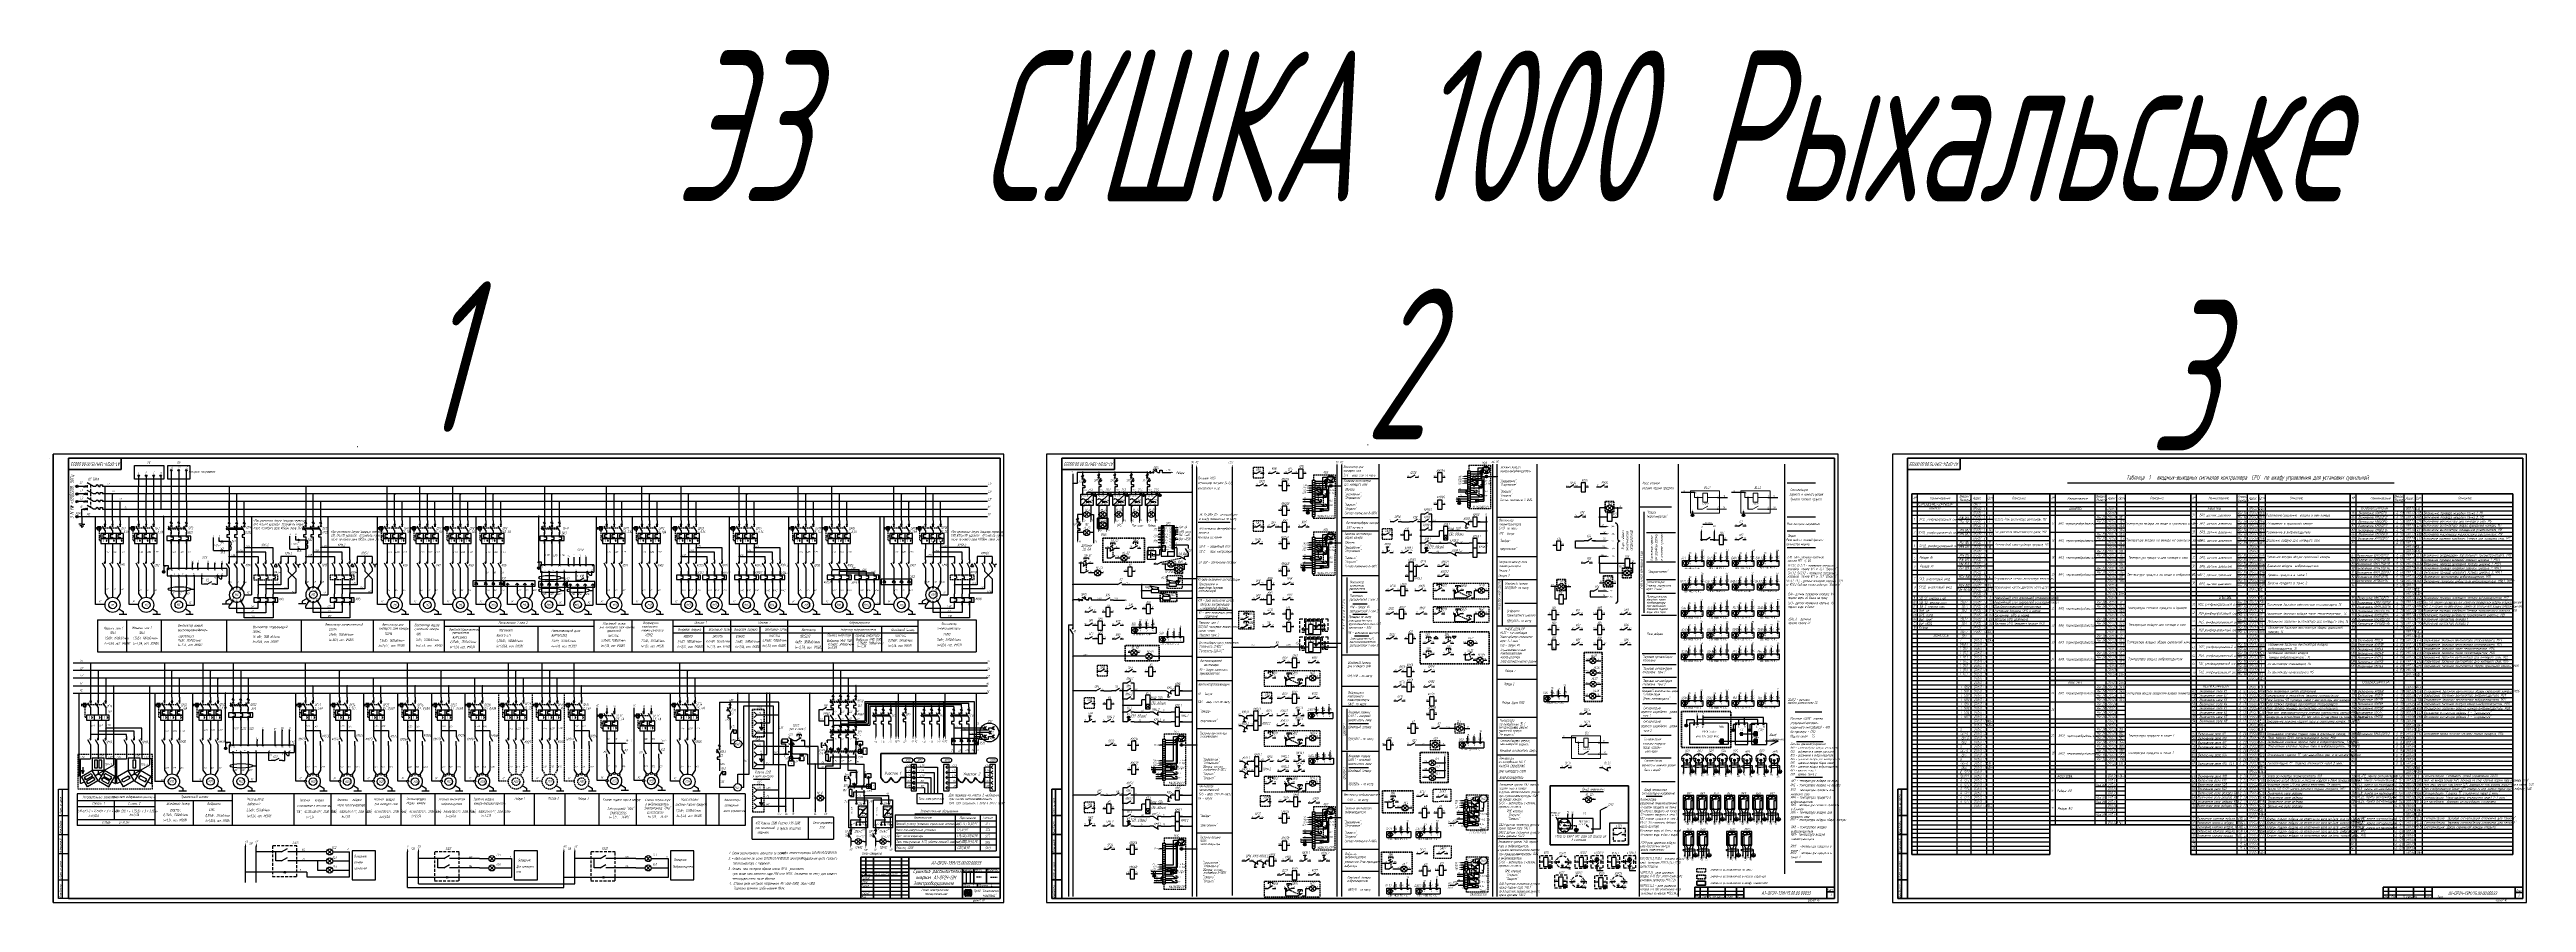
# Model space of a CAD drawing. Header units: millimetres. Extents: x 14016 to 19364, y 4274 to 5404.
# Drawn here: x 15211 to 18497, y 4274 to 5404 of the extents above; entities that cross this region are included whole.
import ezdxf
from ezdxf.enums import TextEntityAlignment as Align

# ---------------------------------------------------------------- set-up
doc = ezdxf.new("R2010")
doc.units = ezdxf.units.MM
doc.header["$LTSCALE"] = 15
for name, pattern in [('ACAD_ISO02W100', [15, 12, -3]), ('CENTER', [2, 1.25, -0.25, 0.25, -0.25]), ('DASHED2', [0.375, 0.25, -0.125]), ('DOT', [0.25, 0, -0.25]), ('HIDDEN', [0.375, 0.25, -0.125]), ('HIDDEN2', [0.1875, 0.125, -0.0625]), ('K5LT_BASIC', [0]), ('K5LT_THIN', [0])]:
    doc.linetypes.add(name, pattern=pattern)
for name, color, linetype, lineweight in [('0.35 TEXT', 7, 'Continuous', 35), ('0.4 ТЕКСТ', 7, 'Continuous', 40), ('LWT 0.5', 7, 'Continuous', 50), ('LWT 0.6', 7, 'Continuous', 50), ('LWT 0.7', 7, 'Continuous', 70)]:
    doc.layers.add(name, color=color, linetype=linetype, lineweight=lineweight)
for name, color, linetype in [('2DE_SWN', 7, 'Continuous'), ('ОСЕВАЯ', 7, 'CENTER'), ('ШТРИХОВАЯ', 7, 'HIDDEN'), ('ШТРИХОВАЯ 2', 7, 'HIDDEN2')]:
    doc.layers.add(name, color=color, linetype=linetype)
doc.styles.add('33', font='gost.shx', dxfattribs={"width": 0.7, "oblique": 15, "height": 3.5})
doc.styles.add('34', font='gost.shx', dxfattribs={"width": 0.8, "oblique": 15, "height": 3.5})
doc.styles.add('35', font='gost.shx', dxfattribs={"width": 0.7, "oblique": 15, "height": 5})
doc.styles.add('NEWSTYLE1', font='TXT.SHX')
doc.styles.add('OPIS', font='TXT.SHX', dxfattribs={"height": 1.5})
doc.styles.add('OPSI', font='ISI-ROMANS_PL.SHX', dxfattribs={"height": 1.5})

# ---------------------------------------------------------------- blocks, each defined once
blk = doc.blocks.new('Контактор 3 ф')
at = {"linetype": 'K5LT_BASIC'}
for p, q in [((0, 0), (0, -4.5)), ((10, 0), (10, -4.5)), ((20, 0), (20, -4.5)), ((0, -10.5), (-3.46, -4.5)), ((0, -10.5), (0, -15)), ((10, -10.5), (6.54, -4.5)), ((10, -10.5), (10, -15)), ((20, -10.5), (16.54, -4.5)), ((20, -10.5), (20, -15))]:
    blk.add_line(p, q, dxfattribs=at)
for centre in [(0, -3.5), (10, -3.5), (20, -3.5)]:
    blk.add_arc(centre, 1, 90, 270, dxfattribs=at)
blk = doc.blocks.new('QF+KK')
for p, q in [((0, 0), (0, -7.5)), ((10, 0), (10, -7.5)), ((20, 0), (20, -7.5)), ((-11.6, -12), (-11.6, -9)), ((-9.6, -10.5), (-11.6, -10.5)), ((-6.8, -10.5), (-9.9, -10.5)), ((-7.8, -8.4), (-7.8, -12.6)), ((0, -13.5), (-3.5, -7.5)), ((0, -19.2), (-3, -19.2)), ((-3, -19.2), (-3, -22.2)), ((-3, -22.2), (0, -22.2)), ((-1, -6.5), (1, -4.5)), ((-1, -4.5), (1, -6.5)), ((-1, -7.5), (1, -7.5)), ((0, -13.5), (0, -18)), ((0, -18), (0, -19.2)), ((0, -22.2), (0, -24)), ((0, -30.5), (0, -38)), ((1.3, -25.6), (2.6, -26.9)), ((2.6, -26.9), (1.3, -28.2)), ((4.6, -17.5), (4.6, -24)), ((4.6, -24), (4.6, -30.5)), ((10, -13.5), (6.5, -7.5)), ((10, -19.2), (7, -19.2)), ((7, -19.2), (7, -22.2)), ((7, -22.2), (10, -22.2)), ((9, -6.5), (11, -4.5)), ((9, -4.5), (11, -6.5)), ((9, -7.5), (11, -7.5)), ((10, -13.5), (10, -18)), ((10, -18), (10, -19.2)), ((10, -22.2), (10, -24)), ((10, -30.5), (10, -38)), ((11.3, -25.6), (12.6, -26.9)), ((12.6, -26.9), (11.3, -28.2)), ((14.6, -17.5), (14.6, -24)), ((14.6, -24), (14.6, -30.5)), ((20, -13.5), (16.5, -7.5)), ((20, -19.2), (17, -19.2)), ((17, -19.2), (17, -22.2)), ((17, -22.2), (20, -22.2)), ((19, -6.5), (21, -4.5)), ((19, -4.5), (21, -6.5)), ((19, -7.5), (21, -7.5)), ((20, -13.5), (20, -18)), ((20, -18), (20, -19.2)), ((20, -22.2), (20, -24)), ((20, -30.5), (20, -38)), ((21.4, -25.6), (22.7, -26.9)), ((22.7, -26.9), (21.4, -28.2))]:
    blk.add_line(p, q)
for points in [[(-9.9, -12.6), (-5.7, -12.6), (-5.7, -8.4), (-9.9, -8.4)], [(-5.4, -24), (24.6, -24), (24.6, -17.5), (-5.4, -17.5)], [(-5.4, -30.5), (24.6, -30.5), (24.6, -24), (-5.4, -24)]]:
    blk.add_lwpolyline(points, close=True)
at = {"layer": 'ШТРИХОВАЯ 2'}
for p, q in [((18.3, -10.5), (-7.8, -10.5)), ((-7.8, -10.5), (-7.8, -27.2)), ((-5.4, -20.8), (-7.8, -20.8)), ((-5.4, -27.2), (-7.8, -27.2))]:
    blk.add_line(p, q, dxfattribs=at)
at = {"layer": '0.35 TEXT', "style": '34', "width": 0.75}
for p in [(-2, -28.6), (8, -28.6), (18.1, -28.6)]:
    blk.add_text('I ', height=3.5, dxfattribs=at).set_placement(p)
blk = doc.blocks.new('Авт выкл с тепл и дугогаш вертик')
for p, q in [((0, 0), (0, -7.5)), ((-2.31, -9.5), (-4.04, -10.5)), ((-2.88, -12.5), (-4.04, -10.5)), ((0, -13.5), (-3.46, -7.5)), ((0, -19), (-3, -19)), ((-3, -19), (-3, -22)), ((-3, -22), (0, -22)), ((-1.15, -11.5), (-2.88, -12.5)), ((-2.16, -9.75), (17.84, -9.75)), ((-1.5, -3.75), (0, -2)), ((1.5, -3.75), (-1.5, -3.75)), ((-1.3, -11.25), (18.7, -11.25)), ((-1, -8.5), (1, -6.5)), ((-1, -6.5), (1, -8.5)), ((0, -5.5), (1.5, -3.75)), ((0, -13.5), (0, -18)), ((0, -18), (0, -19)), ((0, -22), (0, -27.5)), ((10, -13.5), (6.54, -7.5)), ((10, -19), (7, -19)), ((7, -19), (7, -22)), ((7, -22), (10, -22)), ((8.5, -3.75), (10, -2)), ((11.5, -3.75), (8.5, -3.75)), ((9, -8.5), (11, -6.5)), ((9, -6.5), (11, -8.5)), ((10, 0), (10, -7.5)), ((10, -5.5), (11.5, -3.75)), ((10, -13.5), (10, -18)), ((10, -18), (10, -19)), ((10, -22), (10, -27.5)), ((20, -13.5), (16.54, -7.5)), ((20, -19), (17, -19)), ((17, -19), (17, -22)), ((17, -22), (20, -22)), ((18.5, -3.75), (20, -2)), ((21.5, -3.75), (18.5, -3.75)), ((19, -8.5), (21, -6.5)), ((19, -6.5), (21, -8.5)), ((20, 0), (20, -7.5)), ((20, -5.5), (21.5, -3.75)), ((20, -13.5), (20, -18)), ((20, -18), (20, -19)), ((20, -22), (20, -27.5))]:
    blk.add_line(p, q)
blk = doc.blocks.new('Реле тепловое 3 ф')
at = {"linetype": 'K5LT_BASIC'}
for p, q in [((0, -6.5), (0, 0)), ((10, -6.5), (10, 0)), ((20, -6.5), (20, 0)), ((6, -5), (-6, -5)), ((-6, -5), (-6, -11)), ((-6, -11), (6, -11)), ((3, -6.5), (0, -6.5)), ((0, -9.5), (3, -9.5)), ((0, -15), (0, -9.5)), ((3, -9.5), (3, -6.5)), ((16, -5), (4, -5)), ((4, -11), (16, -11)), ((13, -6.5), (10, -6.5)), ((10, -9.5), (13, -9.5)), ((10, -15), (10, -9.5)), ((13, -9.5), (13, -6.5)), ((26, -5), (14, -5)), ((14, -11), (26, -11)), ((23, -6.5), (20, -6.5)), ((20, -9.5), (23, -9.5)), ((20, -15), (20, -9.5)), ((23, -9.5), (23, -6.5)), ((26, -11), (26, -5))]:
    blk.add_line(p, q, dxfattribs=at)
blk = doc.blocks.new('Transformer - WYE')
for p, q in [((-0.526796, 0.299999), (-0.700001, 0.4)), ((-0.180385, 0.099999), (0, 0)), ((0.180384, 0.099999), (0, 0)), ((0.526795, 0.299999), (0.699999, 0.4)), ((0, -0.2), (0, -0.000001)), ((0, -0.600001), (0, -0.800001))]:
    blk.add_line(p, q)
for centre, start, end in [((-0.483494, 0.275), 150, 330), ((-0.396892, 0.224999), 150, 330), ((-0.310289, 0.175), 150, 330), ((-0.223687, 0.125), 150, 330), ((0.223686, 0.125), 29.99999, 210), ((0.310288, 0.174999), 29.99999, 210), ((0.396891, 0.224999), 29.99999, 210), ((0.483493, 0.274999), 29.99999, 210), ((0, -0.25), 270, 90), ((0, -0.35), 270, 90), ((0, -0.45), 270, 90), ((0, -0.55), 270, 90)]:
    blk.add_arc(centre, 0.05, start, end)
blk = doc.blocks.new('Transformer - Delta')
for p, q in [((-0.1, -0.173205), (0, 0)), ((0.1, -0.173205), (0, 0)), ((-0.3, -0.519615), (-0.4, -0.7)), ((-0.2, -0.7), (-0.4, -0.7)), ((0.2, -0.7), (0.4, -0.7)), ((0.3, -0.519615), (0.4, -0.7))]:
    blk.add_line(p, q)
for centre, start, end in [((-0.275, -0.476314), 60, 240), ((-0.225, -0.389711), 60, 240), ((-0.175, -0.303109), 60, 240), ((-0.15, -0.7), 180, 0), ((-0.125, -0.216506), 60, 240), ((-0.05, -0.7), 180, 0), ((0.05, -0.7), 180, 0), ((0.125, -0.216506), 300, 120), ((0.15, -0.7), 180, 0), ((0.175, -0.303109), 300, 120), ((0.225, -0.389712), 300, 120), ((0.275, -0.476314), 300, 120)]:
    blk.add_arc(centre, 0.05, start, end)
blk = doc.blocks.new('11')
at = {"const_width": 0.75}
blk.add_lwpolyline([(-0.375, 0, 1), (0.375, 0, 1)], format="xyb", close=True, dxfattribs=at)
blk = doc.blocks.new('UZIEMIENIE')
for p, q in [((0, 0), (4.9, 0)), ((2.4, 0), (2.4, 2.4)), ((2.4, -0.9), (1, -0.9)), ((2.4, -1.8), (1.6, -1.8)), ((2.4, -0.9), (3.8, -0.9)), ((2.4, -1.8), (3.2, -1.8))]:
    blk.add_line(p, q)
blk.add_circle((2.4, 0), 2.43)
blk = doc.blocks.new('STRZALKA')
h = blk.add_hatch(color=256)
h.dxf.hatch_style = 2
h.paths.add_polyline_path([(0.7, 0), (0.7, -0.3), (1.8, 0), (0.7, 0.3)])
blk.add_line((0.7, 0), (0, 0))
blk.add_lwpolyline([(1.8, 0), (0.7, 0.3), (0.7, -0.3)], close=True)
blk = doc.blocks.new('НР контакт')
at = {"linetype": 'K5LT_BASIC'}
for p, q in [((4.5, 0), (0, 0)), ((4.5, 0), (10.5, 3.46)), ((15, 0), (10.5, 0))]:
    blk.add_line(p, q, dxfattribs=at)
blk = doc.blocks.new('Лампа сигнальная')
at = {"linetype": 'K5LT_BASIC'}
for p, q in [((3.5, 0), (0, 0)), ((10.33, -2.83), (4.67, 2.83)), ((4.67, -2.83), (10.33, 2.83)), ((15, 0), (11.5, 0))]:
    blk.add_line(p, q, dxfattribs=at)
blk.add_circle((7.5, 0), 4, dxfattribs=at)
blk = doc.blocks.new('Кнопка НР без фикс лев')
at = {"linetype": 'K5LT_BASIC'}
for p, q in [((0, 0), (4.5, 0)), ((10.5, 8), (4.5, 8)), ((4.5, 8), (4.5, 6)), ((10.5, 3.46), (4.5, 0)), ((10.5, 8), (10.5, 6)), ((10.5, 0), (15, 0))]:
    blk.add_line(p, q, dxfattribs=at)
at = {"linetype": 'K5LT_THIN'}
for p, q in [((7.5, 8), (7.5, 6.5)), ((7.5, 5.5), (7.5, 4)), ((7.5, 3), (7.5, 1.73))]:
    blk.add_line(p, q, dxfattribs=at)
blk = doc.blocks.new('KROPKA')
blk.add_hatch(color=256).paths.add_polyline_path([(0.7, 0, 1), (-0.7, 0, 1)])
blk.add_circle((0, 0), 0.654)
blk = doc.blocks.new('Реле')
at = {"linetype": 'K5LT_BASIC'}
for p, q in [((5, 0), (0, 0)), ((5, 6), (5, -6)), ((11, 6), (5, 6)), ((11, -6), (11, 6)), ((15, 0), (11, 0)), ((5, -6), (11, -6))]:
    blk.add_line(p, q, dxfattribs=at)
blk = doc.blocks.new('Кнопка НЗ без фикс прав')
at = {"linetype": 'K5LT_BASIC'}
for p, q in [((4.5, 0), (0, 0)), ((3.5, -4.04), (10.5, 0)), ((4.5, 5), (10.5, 5)), ((4.5, 5), (4.5, 3)), ((4.5, -4), (4.5, 0)), ((10.5, 5), (10.5, 3)), ((15, 0), (10.5, 0))]:
    blk.add_line(p, q, dxfattribs=at)
at = {"linetype": 'K5LT_THIN'}
for p, q in [((7.5, 5), (7.5, 3.5)), ((7.5, 2), (7.5, 0.5)), ((7.5, -1), (7.5, -1.73))]:
    blk.add_line(p, q, dxfattribs=at)
blk = doc.blocks.new('Контакт контактора')
at = {"linetype": 'K5LT_BASIC'}
for p, q in [((4.5, 0), (0, 0)), ((4.5, 0), (10.5, 3.46)), ((15, 0), (10.5, 0))]:
    blk.add_line(p, q, dxfattribs=at)
blk.add_arc((11.5, 0), 1, 0, 180, dxfattribs=at)
blk = doc.blocks.new('A$C57EA152A')
at = {"linetype": 'K5LT_BASIC'}
for p, q in [((4.5, 0), (0, 0)), ((4.5, 0), (11.5, -4.04)), ((15, 0), (10.5, 0)), ((10.5, -4), (10.5, 0)), ((6, -7.3454), (6, -7.8454)), ((6, -7.8454), (6.5, -7.8454)), ((6.5, -5.3454), (7.5, -4.3454)), ((6.5, -5.3454), (7.5, -6.3454)), ((6.5, -7.8454), (9, -7.8454)), ((7.5, -1.73), (7.5, -3.3454)), ((7.5, -3.8454), (7.5, -4.3454)), ((7.5, -6.8454), (7.5, -6.3454)), ((7.5, -7.3454), (7.5, -7.8454)), ((9, -7.3454), (9, -7.8454))]:
    blk.add_line(p, q, dxfattribs=at)
blk = doc.blocks.new('НР конт с задержкой на срабатыв')
at = {"linetype": 'K5LT_BASIC'}
for p, q in [((4.5, 0), (0, 0)), ((4.5, 0), (10.5, 3.46)), ((6.75, 1.3), (6.75, 7)), ((8.25, 2.16), (8.25, 7)), ((15, 0), (10.5, 0))]:
    blk.add_line(p, q, dxfattribs=at)
blk.add_arc((7.5, 4.5), 2.61, 16.6992, 163.3008, dxfattribs=at)
blk = doc.blocks.new('Реле с замедл при срабатывании')
at = {"linetype": 'K5LT_BASIC'}
for p, q in [((5, 0), (0, 0)), ((5, 6), (5, -12)), ((11, 6), (5, 6)), ((11, -12), (11, 6)), ((15, 0), (11, 0)), ((5, -6), (11, -12)), ((11, -6), (5, -12)), ((11, -6), (5, -6)), ((5, -12), (11, -12))]:
    blk.add_line(p, q, dxfattribs=at)
blk = doc.blocks.new('НЗ контакт')
at = {"linetype": 'K5LT_BASIC'}
for p, q in [((4.5, 0), (0, 0)), ((4.5, 0), (11.5, -4.04)), ((10.5, -4), (10.5, 0)), ((15, 0), (10.5, 0))]:
    blk.add_line(p, q, dxfattribs=at)
blk = doc.blocks.new('Конденсатор постоянный')
at = {"linetype": 'K5LT_BASIC'}
for p, q in [((4.25, 0), (0, 0)), ((4.25, 4), (4.25, -4)), ((5.75, -4), (5.75, 4)), ((10, 0), (5.75, 0))]:
    blk.add_line(p, q, dxfattribs=at)
blk = doc.blocks.new('Перекл  конт левый')
at = {"linetype": 'K5LT_BASIC'}
for p, q in [((4.5, 0), (0, 0)), ((4.5, 0), (11.5, 4.04)), ((10.5, 6), (15, 6)), ((10.5, 2), (10.5, 6)), ((15, 0), (10.5, 0))]:
    blk.add_line(p, q, dxfattribs=at)

msp = doc.modelspace()

# ---------------------------------------------------------------- hatches: boundary and pattern name
at = {"lineweight": 13}
for points in [[(17397.7, 4810.2, 1), (17396.4, 4810.2, 1)], [(17464.5, 4810.2, 1), (17463.2, 4810.2, 1)], [(17239.7, 4485.4, 1), (17238.4, 4485.4, 1)]]:
    msp.add_hatch(color=256, dxfattribs=at).paths.add_polyline_path(points)
h = msp.add_hatch(color=256)
h.paths.add_polyline_path([(16197.6, 4483.9), (16197.7, 4485.3), (16197.2, 4484.1)])
h.paths.add_polyline_path([(16197.2, 4484.1), (16197.7, 4485.3), (16196.7, 4484.4)])
for points in [[(16211.4, 4479.4), (16211.4, 4480.9), (16206, 4480.9), (16206, 4479.4)], [(16211.4, 4469.4), (16211.4, 4470.9), (16206, 4470.9), (16206, 4469.4)], [(16251.1, 4487.5), (16249.6, 4487.5), (16249.6, 4482.1), (16251.1, 4482.1)], [(16261.1, 4487.5), (16259.6, 4487.5), (16259.6, 4482.1), (16261.1, 4482.1)], [(16271.1, 4487.5), (16269.6, 4487.5), (16269.6, 4482.1), (16271.1, 4482.1)], [(16281.1, 4487.5), (16279.6, 4487.5), (16279.6, 4482.1), (16281.1, 4482.1)], [(16283.9, 4487.5), (16282.5, 4487.5), (16282.5, 4482.1), (16283.9, 4482.1)], [(16211.4, 4466.6), (16211.4, 4468), (16206, 4468), (16206, 4466.6)], [(16282.2, 4444.3), (16280.8, 4444.3), (16280.8, 4438.9), (16282.2, 4438.9)], [(16292.2, 4444.3), (16290.8, 4444.3), (16290.8, 4438.9), (16292.2, 4438.9)], [(16295.1, 4444.3), (16293.6, 4444.3), (16293.6, 4438.9), (16295.1, 4438.9)], [(16429.2, 4288.9, -0.384049), (16431.9, 4288.9), (16434.1, 4286.7), (16434.1, 4289.4, 0.414214), (16432.7, 4290.8), (16426.4, 4290.8, 0.414214), (16424.9, 4289.4), (16424.9, 4287.8), (16428.1, 4284.6, 0.384049), (16428.8, 4284.6), (16430, 4285.8), (16432.1, 4285.8), (16429.8, 4283.5, -0.384049), (16427.1, 4283.6), (16424.9, 4285.8), (16424.9, 4283.1, 0.414214), (16426.4, 4281.7), (16432.7, 4281.7, 0.414214), (16434.1, 4283.1), (16434.1, 4284.7), (16430.9, 4287.8, 0.384049), (16430.2, 4287.9), (16429, 4286.7), (16427, 4286.7)]]:
    msp.add_hatch(color=256).paths.add_polyline_path(points)
h = msp.add_hatch(color=256)
h.paths.add_polyline_path([(16246.6, 4476.8), (16245.2, 4477), (16246.4, 4476.4)])
h.paths.add_polyline_path([(16246.4, 4476.4), (16245.2, 4477), (16246.2, 4476)])
h = msp.add_hatch(color=256)
h.paths.add_polyline_path([(16256.6, 4476.8), (16255.2, 4477), (16256.4, 4476.4)])
h.paths.add_polyline_path([(16256.4, 4476.4), (16255.2, 4477), (16256.2, 4476)])
h = msp.add_hatch(color=256)
h.paths.add_polyline_path([(16266.6, 4476.8), (16265.2, 4477), (16266.4, 4476.4)])
h.paths.add_polyline_path([(16266.4, 4476.4), (16265.2, 4477), (16266.2, 4476)])
h = msp.add_hatch(color=256)
h.dxf.hatch_style = 1
h.paths.add_polyline_path([(17427.3, 4484.5), (17431.1, 4484.5), (17431.1, 4489.9), (17427.3, 4489.9), (17427.3, 4488.2), (17426.7, 4488.2), (17426.7, 4487.9), (17426.4, 4487.9), (17426.4, 4487.2), (17426.4, 4486.5), (17426.7, 4486.5), (17426.7, 4486.2), (17427.3, 4486.2)])
h = msp.add_hatch(color=256)
h.dxf.hatch_style = 1
h.paths.add_polyline_path([(17453.4, 4494.3), (17457.2, 4494.3), (17457.2, 4499.6), (17453.4, 4499.6), (17453.4, 4498), (17452.8, 4498), (17452.8, 4497.7), (17452.5, 4497.7), (17452.5, 4496.9), (17452.5, 4496.2), (17452.8, 4496.2), (17452.8, 4495.9), (17453.4, 4495.9)])
h = msp.add_hatch(color=256)
h.dxf.hatch_style = 1
h.paths.add_polyline_path([(17472.3, 4494.3), (17476.1, 4494.3), (17476.1, 4499.6), (17472.3, 4499.6), (17472.3, 4498), (17471.7, 4498), (17471.7, 4497.7), (17471.5, 4497.7), (17471.5, 4496.9), (17471.5, 4496.2), (17471.7, 4496.2), (17471.7, 4495.9), (17472.3, 4495.9)])
h = msp.add_hatch(color=256)
h.dxf.hatch_style = 1
h.paths.add_polyline_path([(17472.3, 4484.5), (17476.1, 4484.5), (17476.1, 4489.9), (17472.3, 4489.9), (17472.3, 4488.2), (17471.7, 4488.2), (17471.7, 4487.9), (17471.5, 4487.9), (17471.5, 4487.2), (17471.5, 4486.5), (17471.7, 4486.5), (17471.7, 4486.2), (17472.3, 4486.2)])
h = msp.add_hatch(color=256)
h.paths.add_polyline_path([(16277.7, 4430.4), (16276.3, 4430.6), (16277.5, 4430)])
h.paths.add_polyline_path([(16277.5, 4430), (16276.3, 4430.6), (16277.3, 4429.6)])

# ---------------------------------------------------------------- linework, layer by layer
for p, q in [((16477, 4867.6, 0), (15216, 4867.6, 0)), ((15216, 4570.6, 0), (15216, 4867.6, 0)), ((15216, 4867.6, 0), (15216, 4273.6, 0)), ((15216, 4570.6, 0), (15216, 4867.6, 0)), ((15216, 4867.6, 0), (15216, 4273.6, 0)), ((16477, 4273.6, 0), (16477, 4867.6, 0)), ((17583.6, 4867.6, 0), (16533.6, 4867.6, 0)), ((16533.6, 4867.6, 0), (16533.6, 4273.6, 0)), ((16533.6, 4867.6, 0), (16533.6, 4273.6, 0)), ((17583.6, 4273.6, 0), (17583.6, 4867.6, 0)), ((18496.6, 4867.6, 0), (17655.6, 4867.6, 0)), ((17655.6, 4867.6, 0), (17655.6, 4273.6, 0)), ((18496.6, 4273.6, 0), (18496.6, 4867.6, 0)), ((15211, 4862.6, 0), (15211, 4862.6, 0)), ((15329.2, 4838.2, 0), (15329.2, 4825, 0)), ((15339.2, 4838.2, 0), (15339.2, 4815, 0)), ((15349.2, 4805, 0), (15349.2, 4838.2, 0)), ((15372.4, 4845.4, 0), (15372.4, 4824.8, 0)), ((15382.4, 4845.4, 0), (15382.4, 4814.8, 0)), ((15392.4, 4845.4, 0), (15392.4, 4804.8, 0)), ((16568.5, 4841.9, 0), (16568.5, 4640.4, 0)), ((16667.7, 4843.7, 0), (16574.1, 4843.7, 0)), ((16574.1, 4843.7, 0), (16574.1, 4829, 0)), ((16579.9, 4839, 0), (16582.9, 4839, 0)), ((16581.4, 4837.3, 0), (16579.9, 4839, 0)), ((16582.4, 4836.3, 0), (16580.4, 4834.3, 0)), ((16582.4, 4834.3, 0), (16580.4, 4836.3, 0)), ((16581.4, 4843.7, 0), (16581.4, 4835.3, 0)), ((16582.9, 4839, 0), (16581.4, 4840.8, 0)), ((16581.4, 4829.3, 0), (16584.9, 4835.3, 0)), ((16582.6, 4831.3, 0), (16584.3, 4830.3, 0)), ((16583.7, 4833.3, 0), (16585.5, 4832.3, 0)), ((16584.3, 4830.3, 0), (16585.5, 4832.3, 0)), ((16601.2, 4840.2, 0), (16604.2, 4840.2, 0)), ((16602.7, 4838.4, 0), (16601.2, 4840.2, 0)), ((16603.7, 4837.4, 0), (16601.7, 4835.4, 0)), ((16603.7, 4835.4, 0), (16601.7, 4837.4, 0)), ((16602.7, 4843.7, 0), (16602.7, 4836.4, 0)), ((16604.2, 4840.2, 0), (16602.7, 4841.9, 0)), ((16602.7, 4830.4, 0), (16606.1, 4836.4, 0)), ((16602.7, 4830.4, 0), (16602.7, 4828.5, 0)), ((16603.8, 4832.4, 0), (16605.5, 4831.4, 0)), ((16605, 4834.4, 0), (16606.7, 4833.4, 0)), ((16605.5, 4831.4, 0), (16606.7, 4833.4, 0)), ((16622.5, 4840.2, 0), (16625.5, 4840.2, 0)), ((16624, 4838.4, 0), (16622.5, 4840.2, 0)), ((16625, 4837.4, 0), (16623, 4835.4, 0)), ((16625, 4835.4, 0), (16623, 4837.4, 0)), ((16624, 4843.7, 0), (16624, 4836.4, 0)), ((16625.5, 4840.2, 0), (16624, 4841.9, 0)), ((16624, 4830.4, 0), (16627.5, 4836.4, 0)), ((16624, 4830.4, 0), (16624, 4828.5, 0)), ((16625.2, 4832.4, 0), (16626.9, 4831.4, 0)), ((16626.3, 4834.4, 0), (16628.1, 4833.4, 0)), ((16626.9, 4831.4, 0), (16628.1, 4833.4, 0)), ((16644.4, 4840.2, 0), (16647.4, 4840.2, 0)), ((16645.9, 4838.4, 0), (16644.4, 4840.2, 0)), ((16646.9, 4837.4, 0), (16644.9, 4835.4, 0)), ((16646.9, 4835.4, 0), (16644.9, 4837.4, 0)), ((16645.9, 4843.7, 0), (16645.9, 4836.4, 0)), ((16647.4, 4840.2, 0), (16645.9, 4841.9, 0)), ((16645.9, 4830.4, 0), (16649.4, 4836.4, 0)), ((16645.9, 4830.4, 0), (16645.9, 4828.5, 0)), ((16647, 4832.4, 0), (16648.8, 4831.4, 0)), ((16648.2, 4834.4, 0), (16649.9, 4833.4, 0)), ((16648.8, 4831.4, 0), (16649.9, 4833.4, 0)), ((16665.7, 4840.2, 0), (16668.7, 4840.2, 0)), ((16667.2, 4838.4, 0), (16665.7, 4840.2, 0)), ((16668.2, 4837.4, 0), (16666.2, 4835.4, 0)), ((16668.2, 4835.4, 0), (16666.2, 4837.4, 0)), ((16667.2, 4843.7, 0), (16667.2, 4836.4, 0)), ((16668.7, 4840.2, 0), (16667.2, 4841.9, 0)), ((16667.2, 4830.4, 0), (16670.6, 4836.4, 0)), ((16667.2, 4830.4, 0), (16667.2, 4828.5, 0)), ((16667.7, 4843.7, 0), (16675, 4843.7, 0)), ((16668.3, 4832.4, 0), (16670.1, 4831.4, 0)), ((16671.3, 4845.2, 0), (16669.5, 4843.7, 0)), ((16669.5, 4834.4, 0), (16671.2, 4833.4, 0)), ((16670.1, 4831.4, 0), (16671.2, 4833.4, 0)), ((16671.3, 4842.2, 0), (16671.3, 4845.2, 0)), ((16673, 4843.7, 0), (16671.3, 4842.2, 0)), ((16674, 4844.7, 0), (16676, 4842.7, 0)), ((16676, 4844.7, 0), (16674, 4842.7, 0)), ((16681, 4843.7, 0), (16675, 4847.2, 0)), ((16677, 4846.1, 0), (16678, 4847.8, 0)), ((16680, 4846.6, 0), (16678, 4847.8, 0)), ((16679, 4844.9, 0), (16680, 4846.6, 0)), ((16681, 4843.7, 0), (16683, 4843.7, 0)), ((16683, 4843.7, 0), (16684, 4843.7, 0)), ((16684, 4843.7, 0), (16684, 4846.7, 0)), ((16684, 4846.7, 0), (16687, 4846.7, 0)), ((16687, 4846.7, 0), (16687, 4843.7, 0)), ((16687, 4843.7, 0), (16698.4, 4843.7, 0)), ((16726.5, 4854.1, 0), (16726.5, 4281.6, 0)), ((16732.5, 4850.1, 0), (16732.5, 4281.6, 0)), ((16779.9, 4850.4, 0), (16779.9, 4282.7, 0)), ((16885.7, 4833.2, 0), (16889.2, 4833.2, 0)), ((16885.7, 4833.2, 0), (16885.7, 4821.2, 0)), ((16885.7, 4830.2, 0), (16889.2, 4830.2, 0)), ((16889.2, 4833.2, 0), (16889.2, 4821.2, 0)), ((16900, 4837.1, 0), (16905.9, 4837.1, 0)), ((16900, 4816, 0), (16900, 4837.1, 0)), ((16904, 4822.7, 0), (16904, 4834.7, 0)), ((16904, 4834.7, 0), (16907.6, 4834.7, 0)), ((16905, 4831.7, 0), (16906.2, 4831.7, 0)), ((16905.3, 4811.3, 0), (16905.3, 4831.7, 0)), ((16913.9, 4837.1, 0), (16905.9, 4837.1, 0)), ((16906.2, 4831.7, 0), (16906.8, 4831.7, 0)), ((16906.8, 4831.7, 0), (16906.8, 4837.1, 0)), ((16912.2, 4831.6, 0), (16911.5, 4830.5, 0)), ((16911.5, 4830.5, 0), (16912.2, 4830.5, 0)), ((16912.2, 4834.7, 0), (16913.9, 4834.7, 0)), ((16912.2, 4831.6, 0), (16912.8, 4830.5, 0)), ((16912.8, 4830.5, 0), (16912.2, 4830.5, 0)), ((16913.9, 4834.7, 0), (16913.9, 4837.1, 0)), ((16918.7, 4854.1, 0), (16918.7, 4281.6, 0)), ((16924.7, 4854.1, 0), (16924.7, 4281.6, 0)), ((16924.7, 4835.5, 0), (16974.2, 4835.5, 0)), ((16974.2, 4854.4, 0), (16974.2, 4702.6, 0)), ((17091.9, 4838.1, 0), (17088, 4838.1, 0)), ((17091.9, 4835.3, 0), (17088, 4835.3, 0)), ((17091.9, 4832.2, 0), (17088, 4832.2, 0)), ((17091.9, 4845.7, 0), (17095.4, 4845.7, 0)), ((17091.9, 4845.7, 0), (17091.9, 4833.7, 0)), ((17091.9, 4842.7, 0), (17095.4, 4842.7, 0)), ((17091.9, 4839.7, 0), (17095.4, 4839.7, 0)), ((17091.9, 4836.7, 0), (17095.4, 4836.7, 0)), ((17091.9, 4833.7, 0), (17095.4, 4833.7, 0)), ((17091.9, 4833.7, 0), (17095.4, 4833.7, 0)), ((17091.9, 4833.7, 0), (17091.9, 4821.7, 0)), ((17091.9, 4830.7, 0), (17095.4, 4830.7, 0)), ((17095.4, 4845.7, 0), (17095.4, 4833.7, 0)), ((17096.6, 4841.2, 0), (17095.4, 4841.2, 0)), ((17110.2, 4838.2, 0), (17095.4, 4838.2, 0)), ((17098.1, 4835.1, 0), (17095.4, 4835.1, 0)), ((17095.4, 4835.1, 0), (17098.7, 4833.2, 0)), ((17095.4, 4833.7, 0), (17095.4, 4821.7, 0)), ((17095.4, 4832.2, 0), (17098.1, 4832.2, 0)), ((17098.7, 4833.2, 0), (17112.6, 4833.2, 0)), ((17102.4, 4832.2, 0), (17104.1, 4832.2, 0)), ((17110.2, 4835.1, 0), (17103.3, 4835.1, 0)), ((17104.1, 4832.2, 0), (17104.1, 4826.1, 0)), ((17106.2, 4849.6, 0), (17112.1, 4849.6, 0)), ((17106.2, 4828.5, 0), (17106.2, 4849.6, 0)), ((17110.2, 4835.1, 0), (17110.2, 4847.1, 0)), ((17110.2, 4847.1, 0), (17113.8, 4847.1, 0)), ((17110.2, 4838.2, 0), (17113.6, 4838.2, 0)), ((17111.2, 4844.2, 0), (17112.4, 4844.2, 0)), ((17111.5, 4823.7, 0), (17111.5, 4844.2, 0)), ((17120.1, 4849.6, 0), (17112.1, 4849.6, 0)), ((17112.4, 4844.2, 0), (17113, 4844.2, 0)), ((17112.6, 4833.2, 0), (17112.6, 4807.1, 0)), ((17113, 4844.2, 0), (17113, 4849.6, 0)), ((17113.6, 4838.2, 0), (17113.6, 4805.6, 0)), ((17118.4, 4844, 0), (17117.7, 4842.9, 0)), ((17117.7, 4842.9, 0), (17118.4, 4842.9, 0)), ((17118.4, 4847.1, 0), (17120.1, 4847.1, 0)), ((17118.4, 4844, 0), (17119, 4842.9, 0)), ((17119, 4842.9, 0), (17118.4, 4842.9, 0)), ((17118.7, 4838.2, 0), (17130.9, 4838.2, 0)), ((17120.1, 4847.1, 0), (17120.1, 4849.6, 0)), ((17124.9, 4854.4, 0), (17124.9, 4281.6, 0)), ((17130.9, 4854.4, 0), (17130.9, 4281.6, 0)), ((17184, 4854.4, 0), (17184, 4281.6, 0)), ((17319.6, 4854.4, 0), (17319.6, 4281.6, 0)), ((17371.3, 4854.4, 0), (17371.3, 4281.6, 0)), ((17512.6, 4854.4, 0), (17512.6, 4311.6, 0)), ((15239.6, 4799.4, 0), (15241.9, 4797.1, 0)), ((15249, 4826.5, 0), (15245.9, 4823.4, 0)), ((15249, 4816.5, 0), (15245.9, 4813.4, 0)), ((15249, 4806.5, 0), (15245.9, 4803.4, 0)), ((15261.3, 4825, 0), (15249, 4825, 0)), ((15261.3, 4815, 0), (15249, 4815, 0)), ((15261.3, 4805, 0), (15249, 4805, 0)), ((15256.5, 4825.9, 0), (15258.2, 4824.9, 0)), ((15256.5, 4824.9, 0), (15256.5, 4825.9, 0)), ((15256.5, 4825.1, 0), (15256.5, 4824.1, 0)), ((15256.5, 4824.1, 0), (15258.2, 4825.1, 0)), ((15256.5, 4814.9, 0), (15256.5, 4815.9, 0)), ((15256.5, 4815.9, 0), (15258.2, 4814.9, 0)), ((15256.5, 4814.1, 0), (15258.2, 4815.1, 0)), ((15256.5, 4815.1, 0), (15256.5, 4814.1, 0)), ((15256.5, 4805.9, 0), (15258.2, 4804.9, 0)), ((15256.5, 4804.9, 0), (15256.5, 4805.9, 0)), ((15256.5, 4805.1, 0), (15256.5, 4804.1, 0)), ((15256.5, 4804.1, 0), (15258.2, 4805.1, 0)), ((15259.8, 4826, 0), (15258.1, 4825, 0)), ((15259.8, 4824, 0), (15258.1, 4825, 0)), ((15259.8, 4816, 0), (15258.1, 4815, 0)), ((15259.8, 4814, 0), (15258.1, 4815, 0)), ((15259.8, 4806, 0), (15258.1, 4805, 0)), ((15259.8, 4804, 0), (15258.1, 4805, 0)), ((15259.8, 4825, 0), (15259.8, 4826, 0)), ((15259.8, 4825, 0), (15259.8, 4824, 0)), ((15259.8, 4815, 0), (15259.8, 4816, 0)), ((15259.8, 4815, 0), (15259.8, 4814, 0)), ((15259.8, 4805, 0), (15259.8, 4806, 0)), ((15259.8, 4805, 0), (15259.8, 4804, 0)), ((15269.3, 4825, 0), (15261.1, 4829.7, 0)), ((15269.3, 4815, 0), (15261.1, 4819.7, 0)), ((15269.3, 4805, 0), (15261.1, 4809.7, 0)), ((15269.3, 4795, 0), (15261.1, 4799.7, 0)), ((15261.3, 4823.5, 0), (15261.3, 4826.5, 0)), ((15261.3, 4813.5, 0), (15261.3, 4816.5, 0)), ((15261.3, 4803.5, 0), (15261.3, 4806.5, 0)), ((15272.2, 4825, 0), (15269.3, 4825, 0)), ((15272.2, 4815, 0), (15269.3, 4815, 0)), ((15272.2, 4805, 0), (15269.3, 4805, 0)), ((15276.2, 4825, 0), (15278.2, 4825, 0)), ((15276.2, 4815, 0), (15278.2, 4815, 0)), ((15276.2, 4805, 0), (15278.2, 4805, 0)), ((15278.2, 4825, 0), (15278.2, 4827, 0)), ((15278.2, 4827, 0), (15281.2, 4827, 0)), ((15278.2, 4817, 0), (15281.2, 4817, 0)), ((15278.2, 4815, 0), (15278.2, 4817, 0)), ((15278.2, 4805, 0), (15278.2, 4807, 0)), ((15278.2, 4807, 0), (15281.2, 4807, 0)), ((15281.2, 4827, 0), (15281.2, 4825, 0)), ((16455.4, 4825, 0), (15281.2, 4825, 0)), ((15281.2, 4817, 0), (15281.2, 4815, 0)), ((16455.4, 4815, 0), (15281.2, 4815, 0)), ((15281.2, 4807, 0), (15281.2, 4805, 0)), ((16455.4, 4805, 0), (15281.2, 4805, 0)), ((15284.6, 4780, 0), (15284.6, 4825, 0)), ((15294.6, 4780, 0), (15294.6, 4815, 0)), ((15304.6, 4780, 0), (15304.6, 4805, 0)), ((15329.2, 4780, 0), (15329.2, 4825, 0)), ((15339.2, 4780, 0), (15339.2, 4815, 0)), ((15349.2, 4780, 0), (15349.2, 4805, 0)), ((15372.4, 4825, 0), (15372.5, 4772.5, 0)), ((15382.4, 4815, 0), (15382.5, 4772.5, 0)), ((15392.5, 4805, 0), (15392.5, 4772.5, 0)), ((15449.3, 4824.8, 0), (15449.3, 4774.1, 0)), ((15449.3, 4779.8, 0), (15449.3, 4804.8, 0)), ((15449.3, 4779.8, 0), (15449.3, 4804.8, 0)), ((15459.3, 4779.8, 0), (15459.3, 4814.8, 0)), ((15469.3, 4779.8, 0), (15469.3, 4804.8, 0)), ((15550.8, 4825, 0), (15550.8, 4774.2, 0)), ((15560.8, 4780, 0), (15560.8, 4815, 0)), ((15570.8, 4780, 0), (15570.8, 4805, 0)), ((15658.8, 4780, 0), (15658.8, 4825, 0)), ((15668.8, 4780, 0), (15668.8, 4815, 0)), ((15678.8, 4780, 0), (15678.8, 4805, 0)), ((15702.2, 4780, 0), (15702.2, 4825, 0)), ((15712.2, 4780, 0), (15712.2, 4815, 0)), ((15722.2, 4780, 0), (15722.2, 4805, 0)), ((15745.9, 4780, 0), (15745.9, 4825, 0)), ((15755.9, 4780, 0), (15755.9, 4815, 0)), ((15765.9, 4780, 0), (15765.9, 4805, 0)), ((15789.6, 4780, 0), (15789.6, 4825, 0)), ((15799.6, 4780, 0), (15799.6, 4815, 0)), ((15809.6, 4780, 0), (15809.6, 4805, 0)), ((15867.5, 4825, 0), (15867.5, 4774.5, 0)), ((15877.5, 4780, 0), (15877.5, 4815, 0)), ((15887.5, 4780, 0), (15887.5, 4805, 0)), ((15950, 4780, 0), (15950, 4825, 0)), ((15960, 4780, 0), (15960, 4815, 0)), ((15970, 4780, 0), (15970, 4805, 0)), ((15996.8, 4780, 0), (15996.8, 4825, 0)), ((16006.8, 4780, 0), (16006.8, 4815, 0)), ((16016.8, 4780, 0), (16016.8, 4805, 0)), ((16048.7, 4780, 0), (16048.7, 4825, 0)), ((16058.7, 4780, 0), (16058.7, 4815, 0)), ((16068.7, 4780, 0), (16068.7, 4805, 0)), ((16125.7, 4780, 0), (16125.7, 4825, 0)), ((16135.7, 4780, 0), (16135.7, 4815, 0)), ((16145.7, 4780, 0), (16145.7, 4805, 0)), ((16204.2, 4780, 0), (16204.2, 4825, 0)), ((16214.2, 4780, 0), (16214.2, 4815, 0)), ((16224.2, 4780, 0), (16224.2, 4805, 0)), ((16248.7, 4780, 0), (16248.7, 4825, 0)), ((16258.7, 4780, 0), (16258.7, 4815, 0)), ((16268.7, 4780, 0), (16268.7, 4805, 0)), ((16331, 4780, 0), (16331, 4825, 0)), ((16341, 4780, 0), (16341, 4815, 0)), ((16351, 4780, 0), (16351, 4805, 0)), ((16373, 4825, 0), (16373, 4774.2, 0)), ((16383, 4780, 0), (16383, 4815, 0)), ((16393, 4780, 0), (16393, 4805, 0)), ((16574.1, 4829, 0), (16568.5, 4829, 0)), ((16578.8, 4799.7, 0), (16595.2, 4814.6, 0)), ((16581.4, 4829.3, 0), (16581.4, 4827.3, 0)), ((16581.4, 4827.3, 0), (16581.4, 4826.3, 0)), ((16581.4, 4826.3, 0), (16584.4, 4826.3, 0)), ((16584.4, 4823.3, 0), (16581.4, 4823.3, 0)), ((16581.4, 4823.3, 0), (16581.4, 4814.6, 0)), ((16581.4, 4799.7, 0), (16581.4, 4780.7, 0)), ((16584.4, 4826.3, 0), (16584.4, 4823.3, 0)), ((16586.1, 4805.2, 0), (16592.4, 4805.2, 0)), ((16587.4, 4814.6, 0), (16587.4, 4817.5, 0)), ((16587.4, 4817.5, 0), (16726.5, 4817.5, 0)), ((16592.1, 4799.7, 0), (16592.1, 4780.5, 0)), ((16600, 4799.7, 0), (16616.4, 4814.6, 0)), ((16602.7, 4828.5, 0), (16602.7, 4827.5, 0)), ((16602.7, 4827.5, 0), (16605.7, 4827.5, 0)), ((16605.7, 4824.5, 0), (16602.7, 4824.5, 0)), ((16602.7, 4824.5, 0), (16602.7, 4814.6, 0)), ((16602.7, 4799.7, 0), (16602.7, 4767.8, 0)), ((16605.7, 4827.5, 0), (16605.7, 4824.5, 0)), ((16607.4, 4805.2, 0), (16613.7, 4805.2, 0)), ((16608.7, 4814.6, 0), (16608.7, 4817.5, 0)), ((16613.3, 4799.7, 0), (16613.3, 4769.5, 0)), ((16613.3, 4799.7, 0), (16613.3, 4767.7, 0)), ((16621.4, 4799.7, 0), (16637.8, 4814.6, 0)), ((16624, 4828.5, 0), (16624, 4827.5, 0)), ((16624, 4827.5, 0), (16627, 4827.5, 0)), ((16627, 4824.5, 0), (16624, 4824.5, 0)), ((16624, 4824.5, 0), (16624, 4814.6, 0)), ((16624, 4799.7, 0), (16624, 4779.5, 0)), ((16627, 4827.5, 0), (16627, 4824.5, 0)), ((16628.7, 4805.2, 0), (16635, 4805.2, 0)), ((16630, 4814.6, 0), (16630, 4817.5, 0)), ((16634.7, 4799.7, 0), (16634.7, 4783.7, 0)), ((16634.7, 4799.7, 0), (16634.7, 4779.3, 0)), ((16643.3, 4799.7, 0), (16659.7, 4814.6, 0)), ((16645.9, 4828.5, 0), (16645.9, 4827.5, 0)), ((16645.9, 4827.5, 0), (16648.9, 4827.5, 0)), ((16648.9, 4824.5, 0), (16645.9, 4824.5, 0)), ((16645.9, 4824.5, 0), (16645.9, 4814.6, 0)), ((16645.9, 4799.7, 0), (16645.9, 4779.5, 0)), ((16648.9, 4827.5, 0), (16648.9, 4824.5, 0)), ((16650.6, 4805.2, 0), (16656.9, 4805.2, 0)), ((16651.9, 4814.6, 0), (16651.9, 4817.5, 0)), ((16656.6, 4799.7, 0), (16656.6, 4783.7, 0)), ((16656.6, 4799.7, 0), (16656.6, 4779.3, 0)), ((16664.6, 4799.7, 0), (16681, 4814.6, 0)), ((16667.2, 4828.5, 0), (16667.2, 4827.5, 0)), ((16667.2, 4827.5, 0), (16670.2, 4827.5, 0)), ((16670.2, 4824.5, 0), (16667.2, 4824.5, 0)), ((16667.2, 4824.5, 0), (16667.2, 4814.6, 0)), ((16667.2, 4799.7, 0), (16667.2, 4779.5, 0)), ((16670.2, 4827.5, 0), (16670.2, 4824.5, 0)), ((16671.9, 4805.2, 0), (16678.2, 4805.2, 0)), ((16673.2, 4814.6, 0), (16673.2, 4817.5, 0)), ((16677.8, 4799.7, 0), (16677.8, 4783.7, 0)), ((16677.8, 4799.7, 0), (16677.8, 4779.3, 0)), ((16885.7, 4807.7, 0), (16873.3, 4807.7, 0)), ((16885.7, 4804.8, 0), (16873.3, 4804.8, 0)), ((16885.7, 4798.8, 0), (16873.3, 4798.8, 0)), ((16885.7, 4825.7, 0), (16881.8, 4825.7, 0)), ((16885.7, 4822.9, 0), (16881.8, 4822.9, 0)), ((16885.7, 4819.8, 0), (16881.8, 4819.8, 0)), ((16885.7, 4816.8, 0), (16881.8, 4816.8, 0)), ((16885.7, 4807.7, 0), (16883.7, 4805.8, 0)), ((16883.7, 4803.2, 0), (16883.7, 4805.8, 0)), ((16885.7, 4801.6, 0), (16883.7, 4803.2, 0)), ((16885.7, 4827.2, 0), (16889.2, 4827.2, 0)), ((16885.7, 4824.2, 0), (16889.2, 4824.2, 0)), ((16885.7, 4821.2, 0), (16889.2, 4821.2, 0)), ((16885.7, 4821.2, 0), (16889.2, 4821.2, 0)), ((16885.7, 4821.2, 0), (16885.7, 4809.2, 0)), ((16885.7, 4818.2, 0), (16889.2, 4818.2, 0)), ((16885.7, 4815.2, 0), (16889.2, 4815.2, 0)), ((16885.7, 4812.2, 0), (16889.2, 4812.2, 0)), ((16885.7, 4809.2, 0), (16889.2, 4809.2, 0)), ((16885.7, 4809.2, 0), (16889.2, 4809.2, 0)), ((16885.7, 4809.2, 0), (16889.2, 4809.2, 0)), ((16885.7, 4809.2, 0), (16885.7, 4785.2, 0)), ((16885.7, 4806.2, 0), (16889.2, 4806.2, 0)), ((16885.7, 4803.2, 0), (16889.2, 4803.2, 0)), ((16885.7, 4800.2, 0), (16889.2, 4800.2, 0)), ((16885.7, 4797.2, 0), (16889.2, 4797.2, 0)), ((16890.4, 4828.7, 0), (16889.2, 4828.7, 0)), ((16904, 4825.8, 0), (16889.2, 4825.8, 0)), ((16891.9, 4822.7, 0), (16889.2, 4822.7, 0)), ((16889.2, 4822.7, 0), (16892.5, 4820.8, 0)), ((16889.2, 4821.2, 0), (16889.2, 4809.2, 0)), ((16889.2, 4819.8, 0), (16891.9, 4819.8, 0)), ((16889.2, 4816.7, 0), (16891.9, 4816.7, 0)), ((16897.9, 4813.6, 0), (16889.2, 4813.6, 0)), ((16904.6, 4810.4, 0), (16889.2, 4810.4, 0)), ((16889.2, 4809.2, 0), (16889.2, 4785.2, 0)), ((16889.2, 4807.8, 0), (16891.9, 4807.8, 0)), ((16889.2, 4804.3, 0), (16897.9, 4804.3, 0)), ((16897.9, 4801.6, 0), (16889.2, 4801.6, 0)), ((16904.6, 4798.4, 0), (16889.2, 4798.4, 0)), ((16891.9, 4816.7, 0), (16891.9, 4815, 0)), ((16891.9, 4815, 0), (16898.5, 4815, 0)), ((16892.5, 4820.8, 0), (16906.4, 4820.8, 0)), ((16896.2, 4819.8, 0), (16897.9, 4819.8, 0)), ((16896.2, 4816, 0), (16900, 4816, 0)), ((16896.2, 4807.8, 0), (16897.9, 4807.8, 0)), ((16904, 4822.7, 0), (16897.1, 4822.7, 0)), ((16897.9, 4819.8, 0), (16897.9, 4813.6, 0)), ((16897.9, 4807.8, 0), (16897.9, 4804.3, 0)), ((16902.3, 4801.6, 0), (16904.6, 4801.6, 0)), ((16902.8, 4815, 0), (16904.6, 4815, 0)), ((16902.8, 4811.3, 0), (16905.3, 4811.3, 0)), ((16904, 4825.8, 0), (16907.4, 4825.8, 0)), ((16904.6, 4815, 0), (16904.6, 4810.4, 0)), ((16904.6, 4801.6, 0), (16904.6, 4798.4, 0)), ((16906.4, 4820.8, 0), (16906.4, 4794.7, 0)), ((16907.4, 4825.8, 0), (16907.4, 4793.1, 0)), ((16912.5, 4825.7, 0), (16924.7, 4825.7, 0)), ((17091.9, 4808.1, 0), (17076.9, 4808.1, 0)), ((17091.9, 4805.1, 0), (17076.9, 4805.1, 0)), ((17091.9, 4820.2, 0), (17079.5, 4820.2, 0)), ((17091.9, 4817.2, 0), (17079.5, 4817.2, 0)), ((17091.9, 4811.3, 0), (17079.5, 4811.3, 0)), ((17091.9, 4829.2, 0), (17088, 4829.2, 0)), ((17091.9, 4820.2, 0), (17089.9, 4818.2, 0)), ((17089.9, 4815.7, 0), (17089.9, 4818.2, 0)), ((17091.9, 4814, 0), (17089.9, 4815.7, 0)), ((17091.9, 4827.7, 0), (17095.4, 4827.7, 0)), ((17091.9, 4824.7, 0), (17095.4, 4824.7, 0)), ((17091.9, 4821.7, 0), (17095.4, 4821.7, 0)), ((17091.9, 4821.7, 0), (17095.4, 4821.7, 0)), ((17091.9, 4821.7, 0), (17095.4, 4821.7, 0)), ((17091.9, 4821.7, 0), (17091.9, 4797.7, 0)), ((17091.9, 4818.7, 0), (17095.4, 4818.7, 0)), ((17091.9, 4815.7, 0), (17095.4, 4815.7, 0)), ((17091.9, 4812.7, 0), (17095.4, 4812.7, 0)), ((17091.9, 4809.7, 0), (17095.4, 4809.7, 0)), ((17091.9, 4806.7, 0), (17095.4, 4806.7, 0)), ((17091.9, 4803.7, 0), (17095.4, 4803.7, 0)), ((17091.9, 4800.7, 0), (17095.4, 4800.7, 0)), ((17091.9, 4797.7, 0), (17095.4, 4797.7, 0)), ((17095.4, 4829.2, 0), (17098.1, 4829.2, 0)), ((17104.1, 4826.1, 0), (17095.4, 4826.1, 0)), ((17110.8, 4822.9, 0), (17095.4, 4822.9, 0)), ((17095.4, 4821.7, 0), (17095.4, 4797.7, 0)), ((17095.4, 4820.2, 0), (17098.1, 4820.2, 0)), ((17095.4, 4816.8, 0), (17104.1, 4816.8, 0)), ((17104.1, 4814.1, 0), (17095.4, 4814.1, 0)), ((17110.8, 4810.9, 0), (17095.4, 4810.9, 0)), ((17095.4, 4808.2, 0), (17104.7, 4808.2, 0)), ((17095.4, 4804.6, 0), (17104.7, 4804.6, 0)), ((17098.1, 4829.2, 0), (17098.1, 4827.5, 0)), ((17098.1, 4827.5, 0), (17104.6, 4827.5, 0)), ((17102.4, 4828.5, 0), (17106.2, 4828.5, 0)), ((17102.4, 4820.2, 0), (17104.1, 4820.2, 0)), ((17106.9, 4807.6, 0), (17102.5, 4805.1, 0)), ((17104.1, 4820.2, 0), (17104.1, 4816.8, 0)), ((17104.7, 4808.2, 0), (17104.7, 4807.6, 0)), ((17104.7, 4805.1, 0), (17104.7, 4804.6, 0)), ((17112.6, 4807.1, 0), (17106.9, 4807.1, 0)), ((17106.9, 4805.6, 0), (17113.6, 4805.6, 0)), ((17108.4, 4814.1, 0), (17110.8, 4814.1, 0)), ((17109, 4827.5, 0), (17110.8, 4827.5, 0)), ((17109, 4823.7, 0), (17111.5, 4823.7, 0)), ((17110.8, 4827.5, 0), (17110.8, 4822.9, 0)), ((17110.8, 4814.1, 0), (17110.8, 4810.9, 0)), ((17277.6, 4793.7, 0), (17283.2, 4799.4, 0)), ((17277.6, 4799.4, 0), (17283.2, 4793.7, 0)), ((17321, 4797.8, 0), (17362.3, 4797.8, 0)), ((17392.7, 4816.8, 0), (17375.4, 4816.8, 0)), ((17397.1, 4810.2, 0), (17397.1, 4794.9, 0)), ((17424.6, 4810.2, 0), (17436.9, 4810.2, 0)), ((17459.5, 4816.8, 0), (17442.2, 4816.8, 0)), ((17463.9, 4810.2, 0), (17463.9, 4794.9, 0)), ((17491.4, 4810.2, 0), (17503.6, 4810.2, 0)), ((17515.8, 4829.7, 0), (17553.4, 4829.7, 0)), ((17681.3, 4798.3, 0), (17864.3, 4798.3, 0)), ((17688.5, 4815.2, 0), (17688.5, 4337.1, 0)), ((17741.1, 4815.2, 0), (17741.1, 4337.1, 0)), ((17759.7, 4815.2, 0), (17759.7, 4337.1, 0)), ((17780.5, 4815.2, 0), (17780.5, 4337.1, 0)), ((17789.3, 4815.2, 0), (17789.3, 4337.1, 0)), ((17864.3, 4798.3, 0), (17924, 4798.3, 0)), ((17871.5, 4815.2, 0), (17871.5, 4376.4, 0)), ((17887.6, 4829.8, 0), (18321.2, 4829.8, 0)), ((17924, 4815.2, 0), (17924, 4376.4, 0)), ((17924, 4798.3, 0), (18051.3, 4798.3, 0)), ((17938.7, 4815.2, 0), (17938.7, 4376.4, 0)), ((17952.9, 4815.2, 0), (17952.9, 4376.4, 0)), ((17964.2, 4815.2, 0), (17964.2, 4376.4, 0)), ((18051.3, 4803.9, 0), (18115, 4803.9, 0)), ((18051.3, 4798.3, 0), (18262.8, 4798.3, 0)), ((18058.6, 4815.2, 0), (18058.6, 4337.1, 0)), ((18112.5, 4815.2, 0), (18112.5, 4337.1, 0)), ((18115, 4803.9, 0), (18262.8, 4803.9, 0)), ((18126.1, 4815.2, 0), (18126.1, 4337.1, 0)), ((18141.3, 4815.2, 0), (18141.3, 4337.1, 0)), ((18150, 4815.2, 0), (18150, 4337.1, 0)), ((18262.8, 4798.3, 0), (18326.7, 4798.3, 0)), ((18270.1, 4815.2, 0), (18270.1, 4337.1, 0)), ((18320.4, 4815.2, 0), (18320.4, 4337.1, 0)), ((18326.7, 4798.3, 0), (18478.7, 4798.3, 0)), ((18333.8, 4815.2, 0), (18333.8, 4337.1, 0)), ((18348.8, 4815.2, 0), (18348.8, 4337.1, 0)), ((18358.1, 4815.2, 0), (18358.1, 4337.1, 0)), ((15249, 4786.5, 0), (15245.9, 4783.4, 0)), ((15249, 4785, 0), (15261.3, 4785, 0)), ((15253.8, 4775, 0), (15249.8, 4775, 0)), ((15253.8, 4773, 0), (15251.3, 4773, 0)), ((15253.8, 4771, 0), (15252.8, 4771, 0)), ((15253.8, 4785, 0), (15253.8, 4795, 0)), ((15253.8, 4795, 0), (15261.3, 4795, 0)), ((15253.8, 4785, 0), (16455.4, 4785, 0)), ((15253.8, 4785, 0), (15253.8, 4775, 0)), ((15253.8, 4775, 0), (15257.8, 4775, 0)), ((15253.8, 4773, 0), (15256.3, 4773, 0)), ((15253.8, 4771, 0), (15254.8, 4771, 0)), ((15256.5, 4795.9, 0), (15258.2, 4794.9, 0)), ((15256.5, 4794.9, 0), (15256.5, 4795.9, 0)), ((15256.5, 4795.1, 0), (15256.5, 4794.1, 0)), ((15256.5, 4794.1, 0), (15258.2, 4795.1, 0)), ((15259.8, 4796, 0), (15258.1, 4795, 0)), ((15259.8, 4794, 0), (15258.1, 4795, 0)), ((15259.8, 4795, 0), (15259.8, 4796, 0)), ((15259.8, 4795, 0), (15259.8, 4794, 0)), ((15261.3, 4793.5, 0), (15261.3, 4796.5, 0)), ((15272.2, 4795, 0), (15269.3, 4795, 0)), ((15271.9, 4668.4, 0), (15271.9, 4785.4, 0)), ((15276.2, 4795, 0), (15278.2, 4795, 0)), ((15278.2, 4795, 0), (15278.2, 4797, 0)), ((15278.2, 4797, 0), (15281.2, 4797, 0)), ((15281.2, 4797, 0), (15281.2, 4795, 0)), ((15281.2, 4795, 0), (16455.4, 4795, 0)), ((15284.6, 4780, 0), (15284.6, 4772.5, 0)), ((15294.6, 4780, 0), (15294.6, 4772.5, 0)), ((15304.6, 4780, 0), (15304.6, 4772.5, 0)), ((15316.5, 4668.4, 0), (15316.5, 4785.4, 0)), ((15329.2, 4780, 0), (15329.2, 4772.5, 0)), ((15339.2, 4780, 0), (15339.2, 4772.5, 0)), ((15349.2, 4780, 0), (15349.2, 4772.5, 0)), ((15362.4, 4719.8, 0), (15362.4, 4785.4, 0)), ((15370.1, 4770.5, 0), (15368.4, 4769.5, 0)), ((15369.6, 4767.5, 0), (15368.4, 4769.5, 0)), ((15372.5, 4766.5, 0), (15369, 4772.5, 0)), ((15371.3, 4768.5, 0), (15369.6, 4767.5, 0)), ((15371, 4776.2, 0), (15372.5, 4778, 0)), ((15374, 4776.2, 0), (15371, 4776.2, 0)), ((15371.5, 4771.5, 0), (15373.5, 4773.5, 0)), ((15371.5, 4773.5, 0), (15373.5, 4771.5, 0)), ((15372.5, 4774.5, 0), (15374, 4776.2, 0)), ((15372.5, 4766.5, 0), (15372.5, 4762, 0)), ((15382.5, 4766.5, 0), (15379, 4772.5, 0)), ((15381, 4776.2, 0), (15382.5, 4778, 0)), ((15384, 4776.2, 0), (15381, 4776.2, 0)), ((15381.5, 4771.5, 0), (15383.5, 4773.5, 0)), ((15381.5, 4773.5, 0), (15383.5, 4771.5, 0)), ((15382.5, 4774.5, 0), (15384, 4776.2, 0)), ((15382.5, 4766.5, 0), (15382.5, 4762, 0)), ((15392.5, 4766.5, 0), (15389, 4772.5, 0)), ((15391, 4776.2, 0), (15392.5, 4778, 0)), ((15394, 4776.2, 0), (15391, 4776.2, 0)), ((15391.5, 4771.5, 0), (15393.5, 4773.5, 0)), ((15391.5, 4773.5, 0), (15393.5, 4771.5, 0)), ((15392.5, 4774.5, 0), (15394, 4776.2, 0)), ((15392.5, 4766.5, 0), (15392.5, 4762, 0)), ((15646.1, 4668.4, 0), (15646.1, 4785.4, 0)), ((15658.8, 4780, 0), (15658.8, 4772.5, 0)), ((15668.8, 4780, 0), (15668.8, 4772.5, 0)), ((15678.8, 4780, 0), (15678.8, 4772.5, 0)), ((15689.5, 4668.4, 0), (15689.5, 4785.4, 0)), ((15702.2, 4780, 0), (15702.2, 4772.5, 0)), ((15712.2, 4780, 0), (15712.2, 4772.5, 0)), ((15722.2, 4780, 0), (15722.2, 4772.5, 0)), ((15733.2, 4668.4, 0), (15733.2, 4785.4, 0)), ((15745.9, 4780, 0), (15745.9, 4772.5, 0)), ((15755.9, 4780, 0), (15755.9, 4772.5, 0)), ((15765.9, 4780, 0), (15765.9, 4772.5, 0)), ((15776.9, 4698.3, 0), (15776.9, 4785.4, 0)), ((15789.6, 4780, 0), (15789.6, 4772.5, 0)), ((15799.6, 4780, 0), (15799.6, 4772.5, 0)), ((15809.6, 4780, 0), (15809.6, 4772.5, 0)), ((15860.1, 4724.7, 0), (15860.1, 4785.4, 0)), ((15865.1, 4770.5, 0), (15863.4, 4769.5, 0)), ((15864.6, 4767.5, 0), (15863.4, 4769.5, 0)), ((15867.5, 4766.5, 0), (15864, 4772.5, 0)), ((15866.3, 4768.5, 0), (15864.6, 4767.5, 0)), ((15866, 4776.2, 0), (15867.5, 4778, 0)), ((15869, 4776.2, 0), (15866, 4776.2, 0)), ((15866.5, 4771.5, 0), (15868.5, 4773.5, 0)), ((15866.5, 4773.5, 0), (15868.5, 4771.5, 0)), ((15867.5, 4780, 0), (15867.5, 4772.5, 0)), ((15867.5, 4774.5, 0), (15869, 4776.2, 0)), ((15867.5, 4766.5, 0), (15867.5, 4762, 0)), ((15877.5, 4766.5, 0), (15874, 4772.5, 0)), ((15876, 4776.2, 0), (15877.5, 4778, 0)), ((15879, 4776.2, 0), (15876, 4776.2, 0)), ((15876.5, 4771.5, 0), (15878.5, 4773.5, 0)), ((15876.5, 4773.5, 0), (15878.5, 4771.5, 0)), ((15877.5, 4780, 0), (15877.5, 4772.5, 0)), ((15877.5, 4774.5, 0), (15879, 4776.2, 0)), ((15877.5, 4766.5, 0), (15877.5, 4762, 0)), ((15887.5, 4766.5, 0), (15884, 4772.5, 0)), ((15886, 4776.2, 0), (15887.5, 4778, 0)), ((15889, 4776.2, 0), (15886, 4776.2, 0)), ((15886.5, 4771.5, 0), (15888.5, 4773.5, 0)), ((15886.5, 4773.5, 0), (15888.5, 4771.5, 0)), ((15887.5, 4780, 0), (15887.5, 4772.5, 0)), ((15887.5, 4774.5, 0), (15889, 4776.2, 0)), ((15887.5, 4766.5, 0), (15887.5, 4762, 0)), ((15936.6, 4668.4, 0), (15936.6, 4785.4, 0)), ((15950, 4780, 0), (15950, 4772.5, 0)), ((15960, 4780, 0), (15960, 4772.5, 0)), ((15970, 4780, 0), (15970, 4772.5, 0)), ((15984.1, 4668.4, 0), (15984.1, 4785.4, 0)), ((15996.8, 4780, 0), (15996.8, 4772.5, 0)), ((16006.8, 4780, 0), (16006.8, 4772.5, 0)), ((16016.8, 4780, 0), (16016.8, 4772.5, 0)), ((16036, 4668.4, 0), (16036, 4785.4, 0)), ((16048.7, 4780, 0), (16048.7, 4772.5, 0)), ((16058.7, 4780, 0), (16058.7, 4772.5, 0)), ((16068.7, 4780, 0), (16068.7, 4772.5, 0)), ((16113, 4668.4, 0), (16113, 4785.4, 0)), ((16125.7, 4780, 0), (16125.7, 4772.5, 0)), ((16135.7, 4780, 0), (16135.7, 4772.5, 0)), ((16145.7, 4780, 0), (16145.7, 4772.5, 0)), ((16191.5, 4668.4, 0), (16191.5, 4785.4, 0)), ((16204.2, 4780, 0), (16204.2, 4772.5, 0)), ((16214.2, 4780, 0), (16214.2, 4772.5, 0)), ((16224.2, 4780, 0), (16224.2, 4772.5, 0)), ((16236, 4668.4, 0), (16236, 4785.4, 0)), ((16248.7, 4780, 0), (16248.7, 4772.5, 0)), ((16258.7, 4780, 0), (16258.7, 4772.5, 0)), ((16268.7, 4780, 0), (16268.7, 4772.5, 0)), ((16313, 4668.3, 0), (16313, 4785.3, 0)), ((16318.3, 4668.4, 0), (16318.3, 4785.4, 0)), ((16331, 4780, 0), (16331, 4772.5, 0)), ((16341, 4780, 0), (16341, 4772.5, 0)), ((16351, 4780, 0), (16351, 4772.5, 0)), ((16383, 4780, 0), (16383, 4772.5, 0)), ((16573.2, 4782.2, 0), (16576.2, 4782.2, 0)), ((16574.7, 4780.4, 0), (16573.2, 4782.2, 0)), ((16575.7, 4779.4, 0), (16573.7, 4777.4, 0)), ((16575.7, 4777.4, 0), (16573.7, 4779.4, 0)), ((16581.4, 4787.8, 0), (16574.7, 4787.8, 0)), ((16574.7, 4787.8, 0), (16574.7, 4778.4, 0)), ((16576.2, 4782.2, 0), (16574.7, 4783.9, 0)), ((16574.7, 4772.4, 0), (16578.2, 4778.4, 0)), ((16574.7, 4772.4, 0), (16574.7, 4770.4, 0)), ((16574.7, 4770.4, 0), (16574.7, 4769.4, 0)), ((16574.7, 4769.4, 0), (16577.7, 4769.4, 0)), ((16574.7, 4766.4, 0), (16574.7, 4753.7, 0)), ((16577.7, 4766.4, 0), (16574.7, 4766.4, 0)), ((16575.9, 4774.4, 0), (16577.6, 4773.4, 0)), ((16577, 4776.4, 0), (16578.8, 4775.4, 0)), ((16577.6, 4773.4, 0), (16578.8, 4775.4, 0)), ((16577.7, 4769.4, 0), (16577.7, 4766.4, 0)), ((16581.4, 4780.7, 0), (16581.4, 4780.5, 0)), ((16592.1, 4787.8, 0), (16595.9, 4787.8, 0)), ((16595.9, 4787.8, 0), (16595.9, 4749.8, 0)), ((16602.7, 4767.8, 0), (16602.7, 4767.7, 0)), ((16624, 4779.5, 0), (16624, 4779.3, 0)), ((16645.9, 4779.5, 0), (16645.9, 4779.3, 0)), ((16667.2, 4779.5, 0), (16667.2, 4779.3, 0)), ((16687, 4769.7, 0), (16681.5, 4769.7, 0)), ((16687, 4766, 0), (16681.6, 4766, 0)), ((16701.4, 4770.5, 0), (16708.2, 4770.5, 0)), ((16701.4, 4767.5, 0), (16708, 4767.5, 0)), ((16701.4, 4767.5, 0), (16704.2, 4766, 0)), ((16701.4, 4765, 0), (16708.1, 4765, 0)), ((16704.2, 4766, 0), (16704.2, 4759.8, 0)), ((16734.6, 4777.5, 0), (16777.2, 4777.5, 0)), ((16885.7, 4795.6, 0), (16873.4, 4795.6, 0)), ((16885.7, 4792.6, 0), (16873.4, 4792.6, 0)), ((16885.7, 4794.2, 0), (16889.2, 4794.2, 0)), ((16885.7, 4791.2, 0), (16889.2, 4791.2, 0)), ((16885.7, 4788.2, 0), (16889.2, 4788.2, 0)), ((16885.7, 4785.2, 0), (16889.2, 4785.2, 0)), ((16889.2, 4795.7, 0), (16898.5, 4795.7, 0)), ((16889.2, 4792.1, 0), (16898.5, 4792.1, 0)), ((16900.7, 4795.2, 0), (16896.3, 4792.7, 0)), ((16898.5, 4795.7, 0), (16898.5, 4795.2, 0)), ((16898.5, 4792.7, 0), (16898.5, 4792.1, 0)), ((16906.4, 4794.7, 0), (16900.7, 4794.7, 0)), ((16900.7, 4793.1, 0), (16907.4, 4793.1, 0)), ((16924.7, 4783.8, 0), (16974.2, 4783.8, 0)), ((16924.7, 4766.1, 0), (16974.2, 4766.1, 0)), ((17004.4, 4778.1, 0), (17014.9, 4778.1, 0)), ((17029.8, 4788.1, 0), (17029.8, 4767.2, 0)), ((17029.8, 4767.2, 0), (17029.8, 4778.1, 0)), ((17029.8, 4778.1, 0), (17029.8, 4767.2, 0)), ((17029.8, 4767.2, 0), (17029.8, 4737.1, 0)), ((17044.8, 4767.2, 0), (17044.8, 4788.1, 0)), ((17082.7, 4778.1, 0), (17044.8, 4778.1, 0)), ((17054.9, 4759, 0), (17054.9, 4766.1, 0)), ((17089.7, 4766.1, 0), (17069.9, 4766.1, 0)), ((17089.7, 4766.1, 0), (17117.2, 4766.1, 0)), ((17105.3, 4778.1, 0), (17117.2, 4778.1, 0)), ((17117.2, 4737.1, 0), (17117.2, 4785.2, 0)), ((17130.9, 4784.2, 0), (17184, 4784.2, 0)), ((17276.4, 4796.5, 0), (17267, 4796.5, 0)), ((17267, 4796.5, 0), (17267, 4788.4, 0)), ((17267, 4788.4, 0), (17267, 4772.1, 0)), ((17277.4, 4784.4, 0), (17267, 4784.4, 0)), ((17267, 4772.1, 0), (17276, 4772.1, 0)), ((17277.4, 4778.4, 0), (17277.4, 4790.4, 0)), ((17277.4, 4790.4, 0), (17283.4, 4790.4, 0)), ((17283.4, 4778.4, 0), (17277.4, 4778.4, 0)), ((17283.4, 4790.4, 0), (17283.4, 4778.4, 0)), ((17283.4, 4784.4, 0), (17290.8, 4784.4, 0)), ((17284.4, 4796.5, 0), (17297.2, 4796.5, 0)), ((17290.8, 4796.5, 0), (17290.8, 4784.4, 0)), ((17291, 4773.4, 0), (17291, 4755.3, 0)), ((17325.8, 4791.5, 0), (17325.8, 4657.3, 0)), ((17390.4, 4790.8, -0.1), (17390.4, 4788.4, -0.1)), ((17402.5, 4755.2, 0), (17402.5, 4765.2, 0)), ((17404.1, 4774.8, 0), (17417.5, 4774.8, 0)), ((17419.5, 4755.2, 0), (17419.5, 4765.2, 0)), ((17457.9, 4790.8, -0.1), (17457.9, 4788.4, -0.1)), ((17515.8, 4784.9, 0), (17553.4, 4784.9, 0)), ((17515.8, 4766.2, 0), (17553.4, 4766.2, 0)), ((17681.3, 4792.7, 0), (17864.3, 4792.7, 0)), ((17681.3, 4787.1, 0), (17864.3, 4787.1, 0)), ((17681.3, 4775.8, 0), (17864.3, 4775.8, 0)), ((17681.3, 4770.2, 0), (17864.3, 4770.2, 0)), ((17741.1, 4781.4, 0), (17789.3, 4781.4, 0)), ((17741.1, 4764.6, 0), (17789.3, 4764.6, 0)), ((17864.3, 4792.7, 0), (17924, 4792.7, 0)), ((17864.3, 4787.1, 0), (17924, 4787.1, 0)), ((17864.3, 4764.6, 0), (17924, 4764.6, 0)), ((17924, 4792.7, 0), (18051.3, 4792.7, 0)), ((17924, 4787.1, 0), (18051.3, 4787.1, 0)), ((17924, 4781.4, 0), (17964.2, 4781.4, 0)), ((17924, 4775.8, 0), (17964.2, 4775.8, 0)), ((17924, 4770.2, 0), (17964.2, 4770.2, 0)), ((17924, 4764.6, 0), (18051.3, 4764.6, 0)), ((18051.3, 4792.7, 0), (18262.8, 4792.7, 0)), ((18051.3, 4781.4, 0), (18262.8, 4781.4, 0)), ((18051.3, 4770.2, 0), (18262.8, 4770.2, 0)), ((18112.5, 4787.1, 0), (18150, 4787.1, 0)), ((18112.5, 4775.8, 0), (18150, 4775.8, 0)), ((18112.5, 4764.6, 0), (18150, 4764.6, 0)), ((18112.5, 4764.6, 0), (18150, 4764.6, 0)), ((18262.8, 4792.7, 0), (18326.7, 4792.7, 0)), ((18262.8, 4787.1, 0), (18326.7, 4787.1, 0)), ((18262.8, 4781.4, 0), (18326.7, 4781.4, 0)), ((18262.8, 4775.8, 0), (18326.7, 4775.8, 0)), ((18262.8, 4770.2, 0), (18326.7, 4770.2, 0)), ((18262.8, 4764.6, 0), (18326.7, 4764.6, 0)), ((18262.8, 4764.6, 0), (18326.7, 4764.6, 0)), ((18326.7, 4792.7, 0), (18478.7, 4792.7, 0)), ((18326.7, 4787.1, 0), (18478.7, 4787.1, 0)), ((18326.7, 4781.4, 0), (18478.7, 4781.4, 0)), ((18326.7, 4775.8, 0), (18478.7, 4775.8, 0)), ((18326.7, 4770.2, 0), (18478.7, 4770.2, 0)), ((18326.7, 4764.6, 0), (18478.7, 4764.6, 0)), ((18326.7, 4764.6, 0), (18478.7, 4764.6, 0)), ((15284.6, 4749.5, 0), (15284.6, 4727.6, 0)), ((15294.6, 4749.5, 0), (15294.6, 4727.6, 0)), ((15304.6, 4749.5, 0), (15304.6, 4727.6, 0)), ((15329.2, 4749.5, 0), (15329.2, 4727.6, 0)), ((15339.2, 4749.5, 0), (15339.2, 4727.6, 0)), ((15349.2, 4749.5, 0), (15349.2, 4727.6, 0)), ((15372.5, 4752.5, 0), (15372.5, 4739.8, 0)), ((15372.5, 4739.8, 0), (15372.5, 4716.3, 0)), ((15382.5, 4752.5, 0), (15382.5, 4739.8, 0)), ((15382.5, 4739.8, 0), (15382.5, 4716.3, 0)), ((15392.5, 4752.5, 0), (15392.5, 4739.8, 0)), ((15392.5, 4739.8, 0), (15392.5, 4716.3, 0)), ((15428.5, 4740.1, 0), (15428.5, 4757.3, 0)), ((15428.5, 4740.1, 0), (15438.9, 4740.1, 0)), ((15436.2, 4752.1, 0), (15436.2, 4757.3, 0)), ((15438.9, 4752.1, 0), (15436.2, 4752.1, 0)), ((15449.7, 4752.1, 0), (15440.9, 4752.1, 0)), ((15440.9, 4740.1, 0), (15449.3, 4740.1, 0)), ((15449.3, 4752.3, 0), (15449.3, 4727.4, 0)), ((15449.3, 4752.2, 0), (15449.3, 4740.2, 0)), ((15449.3, 4752.2, 0), (15449.3, 4740.1, 0)), ((15449.3, 4752.2, 0), (15449.4, 4752.2, 0)), ((15449.3, 4748, 0), (15449.3, 4732, 0)), ((15449.3, 4740.2, 0), (15449.4, 4740.2, 0)), ((15449.3, 4732, 0), (15487.8, 4732, 0)), ((15459.3, 4752.3, 0), (15459.3, 4727.4, 0)), ((15497.8, 4737.8, 0), (15459.3, 4737.8, 0)), ((15469.3, 4752.3, 0), (15469.3, 4727.4, 0)), ((15507.8, 4743.7, 0), (15469.3, 4743.7, 0)), ((15487.8, 4732, 0), (15487.8, 4727.4, 0)), ((15497.8, 4727.4, 0), (15497.8, 4737.8, 0)), ((15507.8, 4727.4, 0), (15507.8, 4743.7, 0)), ((15517.7, 4732, 0), (15517.7, 4727.4, 0)), ((15537.7, 4732, 0), (15517.7, 4732, 0)), ((15527.7, 4732, 0), (15527.7, 4727.4, 0)), ((15529.8, 4742, 0), (15529.8, 4759.1, 0)), ((15529.8, 4742, 0), (15540.4, 4742, 0)), ((15537.7, 4754, 0), (15537.7, 4759.1, 0)), ((15540.4, 4754, 0), (15537.7, 4754, 0)), ((15537.7, 4732, 0), (15537.7, 4727.4, 0)), ((15551.2, 4754, 0), (15542.4, 4754, 0)), ((15542.4, 4742, 0), (15550.8, 4742, 0)), ((15550.8, 4754.1, 0), (15550.8, 4742.1, 0)), ((15550.8, 4754, 0), (15550.8, 4742, 0)), ((15550.8, 4754, 0), (15550.8, 4754, 0)), ((15550.8, 4752.5, 0), (15550.8, 4727.6, 0)), ((15550.8, 4748.1, 0), (15550.8, 4732.1, 0)), ((15550.8, 4742, 0), (15550.8, 4742, 0)), ((15550.8, 4732.1, 0), (15589.2, 4732.1, 0)), ((15560.8, 4752.5, 0), (15560.8, 4727.6, 0)), ((15599.2, 4737.9, 0), (15560.8, 4737.9, 0)), ((15570.8, 4752.5, 0), (15570.8, 4727.6, 0)), ((15609.2, 4743.9, 0), (15570.8, 4743.9, 0)), ((15589.2, 4732.1, 0), (15589.2, 4727.6, 0)), ((15599.2, 4727.6, 0), (15599.2, 4737.9, 0)), ((15609.2, 4727.6, 0), (15609.2, 4743.9, 0)), ((15619.1, 4732.1, 0), (15619.1, 4727.6, 0)), ((15639.1, 4732.1, 0), (15619.1, 4732.1, 0)), ((15629.1, 4732.1, 0), (15629.1, 4727.6, 0)), ((15639.1, 4732.1, 0), (15639.1, 4727.6, 0)), ((15658.8, 4749.5, 0), (15658.8, 4727.6, 0)), ((15668.8, 4749.5, 0), (15668.8, 4727.6, 0)), ((15678.8, 4749.5, 0), (15678.8, 4727.6, 0)), ((15702.2, 4749.5, 0), (15702.2, 4727.6, 0)), ((15712.2, 4749.5, 0), (15712.2, 4727.6, 0)), ((15722.2, 4749.5, 0), (15722.2, 4727.6, 0)), ((15745.9, 4749.5, 0), (15745.9, 4727.6, 0)), ((15755.9, 4749.5, 0), (15755.9, 4727.6, 0)), ((15765.9, 4749.5, 0), (15765.9, 4727.6, 0)), ((15789.6, 4749.5, 0), (15789.6, 4727.6, 0)), ((15799.6, 4749.5, 0), (15799.6, 4727.6, 0)), ((15809.6, 4749.5, 0), (15809.6, 4727.6, 0)), ((15867.5, 4752.5, 0), (15867.5, 4736, 0)), ((15867.5, 4736, 0), (15867.5, 4721.2, 0)), ((15877.5, 4752.5, 0), (15877.5, 4736, 0)), ((15877.5, 4736, 0), (15877.5, 4721.2, 0)), ((15887.5, 4752.5, 0), (15887.5, 4736, 0)), ((15887.5, 4736, 0), (15887.5, 4721.2, 0)), ((15906.6, 4731.4, 0), (15906.6, 4721.2, 0)), ((15922.5, 4731.4, 0), (15922.5, 4721.2, 0)), ((15950, 4749.5, 0), (15950, 4727.6, 0)), ((15960, 4749.5, 0), (15960, 4727.6, 0)), ((15970, 4749.5, 0), (15970, 4727.6, 0)), ((15996.8, 4749.5, 0), (15996.8, 4727.6, 0)), ((16006.8, 4749.5, 0), (16006.8, 4727.6, 0)), ((16016.8, 4749.5, 0), (16016.8, 4727.6, 0)), ((16048.7, 4749.5, 0), (16048.7, 4727.6, 0)), ((16048.7, 4732, 0), (16083.2, 4732, 0)), ((16058.7, 4749.5, 0), (16058.7, 4727.6, 0)), ((16093.2, 4737.8, 0), (16058.7, 4737.8, 0)), ((16068.7, 4749.5, 0), (16068.7, 4727.6, 0)), ((16103.2, 4743.7, 0), (16068.7, 4743.7, 0)), ((16083.2, 4727.6, 0), (16083.2, 4732, 0)), ((16093.2, 4727.6, 0), (16093.2, 4737.8, 0)), ((16103.2, 4727.6, 0), (16103.2, 4743.7, 0)), ((16125.7, 4749.5, 0), (16125.7, 4727.6, 0)), ((16125.7, 4732, 0), (16160.2, 4732, 0)), ((16135.7, 4749.5, 0), (16135.7, 4727.6, 0)), ((16170.2, 4737.8, 0), (16135.7, 4737.8, 0)), ((16145.7, 4749.5, 0), (16145.7, 4727.6, 0)), ((16180.2, 4743.7, 0), (16145.7, 4743.7, 0)), ((16160.2, 4727.6, 0), (16160.2, 4732, 0)), ((16170.2, 4727.6, 0), (16170.2, 4737.8, 0)), ((16180.2, 4727.6, 0), (16180.2, 4743.7, 0)), ((16204.2, 4749.5, 0), (16204.2, 4727.6, 0)), ((16214.2, 4749.5, 0), (16214.2, 4727.6, 0)), ((16224.2, 4749.5, 0), (16224.2, 4727.6, 0)), ((16248.7, 4749.5, 0), (16248.7, 4727.6, 0)), ((16258.7, 4749.5, 0), (16258.7, 4727.6, 0)), ((16268.7, 4749.5, 0), (16268.7, 4727.6, 0)), ((16331, 4749.5, 0), (16331, 4727.6, 0)), ((16341, 4749.5, 0), (16341, 4727.6, 0)), ((16351, 4749.5, 0), (16351, 4727.6, 0)), ((16373, 4727.6, 0), (16373, 4742, 0)), ((16373, 4732.1, 0), (16411.5, 4732.1, 0)), ((16383, 4752.5, 0), (16383, 4727.6, 0)), ((16421.5, 4737.9, 0), (16383, 4737.9, 0)), ((16393, 4752.5, 0), (16393, 4727.6, 0)), ((16431.5, 4743.9, 0), (16393, 4743.9, 0)), ((16411.5, 4732.1, 0), (16411.5, 4727.6, 0)), ((16421.5, 4727.6, 0), (16421.5, 4737.9, 0)), ((16431.5, 4727.6, 0), (16431.5, 4743.9, 0)), ((16441.4, 4732.1, 0), (16441.4, 4727.6, 0)), ((16461.4, 4732.1, 0), (16441.4, 4732.1, 0)), ((16451.4, 4732.1, 0), (16451.4, 4727.6, 0)), ((16461.4, 4732.1, 0), (16461.4, 4727.6, 0)), ((16613.8, 4743, 0), (16611.4, 4743, 0)), ((16618.3, 4743, 0), (16613.8, 4743, 0)), ((16613.8, 4743, 0), (16613.8, 4730.1, 0)), ((16624.3, 4743, 0), (16630.4, 4743, 0)), ((16668.5, 4734.8, 0), (16668.5, 4744.6, 0)), ((16668.5, 4744.6, 0), (16678.9, 4744.6, 0)), ((16677.7, 4734.4, 0), (16683.4, 4734.4, 0)), ((16678.9, 4744.6, 0), (16681.5, 4744.6, 0)), ((16687, 4761.5, 0), (16681.5, 4761.5, 0)), ((16687, 4754.1, 0), (16681.5, 4754.1, 0)), ((16687, 4757.8, 0), (16681.6, 4757.8, 0)), ((16687, 4750.4, 0), (16681.6, 4750.4, 0)), ((16687, 4740.9, 0), (16683.4, 4740.9, 0)), ((16683.4, 4740.9, 0), (16683.4, 4734.5, 0)), ((16683.4, 4734.5, 0), (16683.4, 4734.5, 0)), ((16694.4, 4732.7, 0), (16694.4, 4738.7, 0)), ((16694.4, 4738.7, 0), (16703.2, 4738.7, 0)), ((16701.4, 4761.9, 0), (16708.2, 4761.9, 0)), ((16704.2, 4759.8, 0), (16701.4, 4758.3, 0)), ((16701.4, 4758.3, 0), (16704.2, 4756.7, 0)), ((16701.4, 4755.2, 0), (16708.2, 4755.2, 0)), ((16704.2, 4753.7, 0), (16701.4, 4752.1, 0)), ((16708.9, 4747.3, 0), (16701.4, 4747.3, 0)), ((16706.2, 4743.6, 0), (16701.4, 4743.6, 0)), ((16704.2, 4756.7, 0), (16704.2, 4753.7, 0)), ((16706.2, 4743.6, 0), (16706.2, 4732.3, 0)), ((16721.2, 4747.3, 0), (16708.9, 4747.3, 0)), ((16885.7, 4732.1, 0), (16873.3, 4732.1, 0)), ((16885.7, 4750.1, 0), (16881.8, 4750.1, 0)), ((16885.7, 4747.3, 0), (16881.8, 4747.3, 0)), ((16885.7, 4744.2, 0), (16881.8, 4744.2, 0)), ((16885.7, 4741.2, 0), (16881.8, 4741.2, 0)), ((16885.7, 4732.1, 0), (16883.7, 4730.2, 0)), ((16885.7, 4757.7, 0), (16889.2, 4757.7, 0)), ((16885.7, 4757.7, 0), (16885.7, 4745.7, 0)), ((16885.7, 4754.7, 0), (16889.2, 4754.7, 0)), ((16885.7, 4751.7, 0), (16889.2, 4751.7, 0)), ((16885.7, 4748.7, 0), (16889.2, 4748.7, 0)), ((16885.7, 4745.7, 0), (16889.2, 4745.7, 0)), ((16885.7, 4745.7, 0), (16889.2, 4745.7, 0)), ((16885.7, 4745.7, 0), (16885.7, 4733.7, 0)), ((16885.7, 4742.7, 0), (16889.2, 4742.7, 0)), ((16885.7, 4739.7, 0), (16889.2, 4739.7, 0)), ((16885.7, 4736.7, 0), (16889.2, 4736.7, 0)), ((16885.7, 4733.7, 0), (16889.2, 4733.7, 0)), ((16885.7, 4733.7, 0), (16889.2, 4733.7, 0)), ((16885.7, 4733.7, 0), (16889.2, 4733.7, 0)), ((16885.7, 4733.7, 0), (16885.7, 4709.7, 0)), ((16889.2, 4757.7, 0), (16889.2, 4745.7, 0)), ((16890.4, 4753.1, 0), (16889.2, 4753.1, 0)), ((16904, 4750.2, 0), (16889.2, 4750.2, 0)), ((16891.9, 4747.1, 0), (16889.2, 4747.1, 0)), ((16889.2, 4747.1, 0), (16892.5, 4745.2, 0)), ((16889.2, 4745.7, 0), (16889.2, 4733.7, 0)), ((16889.2, 4744.2, 0), (16891.9, 4744.2, 0)), ((16889.2, 4741.2, 0), (16891.9, 4741.2, 0)), ((16897.9, 4738, 0), (16889.2, 4738, 0)), ((16904.6, 4734.8, 0), (16889.2, 4734.8, 0)), ((16889.2, 4733.7, 0), (16889.2, 4709.7, 0)), ((16889.2, 4732.2, 0), (16891.9, 4732.2, 0)), ((16891.9, 4741.2, 0), (16891.9, 4739.5, 0)), ((16891.9, 4739.5, 0), (16898.5, 4739.5, 0)), ((16892.5, 4745.2, 0), (16906.4, 4745.2, 0)), ((16896.2, 4744.2, 0), (16897.9, 4744.2, 0)), ((16896.2, 4740.4, 0), (16900, 4740.4, 0)), ((16896.2, 4732.2, 0), (16897.9, 4732.2, 0)), ((16904, 4747.1, 0), (16897.1, 4747.1, 0)), ((16897.9, 4744.2, 0), (16897.9, 4738, 0)), ((16897.9, 4732.2, 0), (16897.9, 4728.7, 0)), ((16900, 4761.5, 0), (16905.9, 4761.5, 0)), ((16900, 4740.4, 0), (16900, 4761.5, 0)), ((16902.8, 4739.5, 0), (16904.6, 4739.5, 0)), ((16902.8, 4735.7, 0), (16905.3, 4735.7, 0)), ((16904, 4747.1, 0), (16904, 4759.1, 0)), ((16904, 4759.1, 0), (16907.6, 4759.1, 0)), ((16904, 4750.2, 0), (16907.4, 4750.2, 0)), ((16904.6, 4739.5, 0), (16904.6, 4734.8, 0)), ((16905, 4756.1, 0), (16906.2, 4756.1, 0)), ((16905.3, 4735.7, 0), (16905.3, 4756.1, 0)), ((16913.9, 4761.5, 0), (16905.9, 4761.5, 0)), ((16906.2, 4756.1, 0), (16906.8, 4756.1, 0)), ((16906.4, 4745.2, 0), (16906.4, 4719.1, 0)), ((16906.8, 4756.1, 0), (16906.8, 4761.5, 0)), ((16907.4, 4750.2, 0), (16907.4, 4717.5, 0)), ((16912.2, 4756, 0), (16911.5, 4754.9, 0)), ((16911.5, 4754.9, 0), (16912.2, 4754.9, 0)), ((16912.2, 4759.1, 0), (16913.9, 4759.1, 0)), ((16912.2, 4756, 0), (16912.8, 4754.9, 0)), ((16912.8, 4754.9, 0), (16912.2, 4754.9, 0)), ((16912.5, 4750.2, 0), (16924.7, 4750.2, 0)), ((16913.9, 4759.1, 0), (16913.9, 4761.5, 0)), ((16974.2, 4731.3, 0), (16974.2, 4281.8, 0)), ((17029.8, 4762.1, 0), (17029.8, 4762.1, 0)), ((17029.8, 4759, 0), (17054.9, 4759, 0)), ((17044.8, 4749.8, 0), (17065.6, 4749.8, 0)), ((17044.8, 4737.1, 0), (17065.6, 4737.1, 0)), ((17080.5, 4749.8, 0), (17093.9, 4749.8, 0)), ((17080.5, 4737.1, 0), (17093.9, 4737.1, 0)), ((17105.3, 4749.8, 0), (17117.2, 4749.8, 0)), ((17105.3, 4737.1, 0), (17117.2, 4737.1, 0)), ((17130.9, 4732, 0), (17184, 4732, 0)), ((17235.2, 4753.1, 0), (17246.5, 4753.1, 0)), ((17235.2, 4743.1, 0), (17235.2, 4753.1, 0)), ((17276, 4743.1, 0), (17235.2, 4743.1, 0)), ((17259, 4753.1, 0), (17276, 4753.1, 0)), ((17266.9, 4723.5, 0), (17266.9, 4732.4, 0)), ((17266.9, 4732.4, 0), (17276, 4732.4, 0)), ((17276, 4762.1, 0), (17268, 4762.1, 0)), ((17291, 4749.3, 0), (17291, 4672.2, 0)), ((17329.3, 4764, 0), (17368, 4764, 0)), ((17386.5, 4727, -0.1), (17386.5, 4734.7, -0.1)), ((17394.9, 4727.3, -0.1), (17394.9, 4734.7, -0.1)), ((17403.3, 4727, -0.1), (17403.3, 4739.1, -0.1)), ((17419.6, 4727, -0.1), (17419.6, 4734.7, -0.1)), ((17420.5, 4754.2, 0), (17425.7, 4754.2, 0)), ((17425.7, 4760.2, 0), (17425.7, 4748.2, 0)), ((17431.7, 4760.2, 0), (17425.7, 4760.2, 0)), ((17425.7, 4748.2, 0), (17431.7, 4748.2, 0)), ((17428, 4727.3, -0.1), (17428, 4734.7, -0.1)), ((17431.7, 4748.2, 0), (17431.7, 4760.2, 0)), ((17431.7, 4754.2, 0), (17436.4, 4754.2, 0)), ((17436.4, 4727, -0.1), (17436.4, 4739.1, -0.1)), ((17453.1, 4727, -0.1), (17453.1, 4734.7, -0.1)), ((17461.5, 4727.3, -0.1), (17461.5, 4734.7, -0.1)), ((17469.9, 4727, -0.1), (17469.9, 4739.1, -0.1)), ((17486, 4727, -0.1), (17486, 4734.7, -0.1)), ((17494.4, 4727.3, -0.1), (17494.4, 4734.7, -0.1)), ((17502.8, 4727, -0.1), (17502.8, 4739.1, -0.1)), ((17515.8, 4744, 0), (17553.4, 4744, 0)), ((17681.3, 4758.9, 0), (17864.3, 4758.9, 0)), ((17681.3, 4753.3, 0), (17864.3, 4753.3, 0)), ((17681.3, 4742.1, 0), (17864.3, 4742.1, 0)), ((17681.3, 4736.4, 0), (17864.3, 4736.4, 0)), ((17741.1, 4747.7, 0), (17789.3, 4747.7, 0)), ((17864.3, 4742.1, 0), (17924, 4742.1, 0)), ((17924, 4758.9, 0), (17964.2, 4758.9, 0)), ((17924, 4753.3, 0), (17964.2, 4753.3, 0)), ((17924, 4747.7, 0), (17964.2, 4747.7, 0)), ((17924, 4742.1, 0), (18051.3, 4742.1, 0)), ((17924, 4736.4, 0), (17964.2, 4736.4, 0)), ((18051.3, 4758.9, 0), (18262.8, 4758.9, 0)), ((18051.3, 4753.3, 0), (18051.3, 4674.6, 0)), ((18051.3, 4747.7, 0), (18262.8, 4747.7, 0)), ((18051.3, 4742.1, 0), (18262.8, 4742.1, 0)), ((18051.3, 4742.1, 0), (18115, 4742.1, 0)), ((18051.3, 4736.4, 0), (18262.8, 4736.4, 0)), ((18112.5, 4753.3, 0), (18150, 4753.3, 0)), ((18262.8, 4758.9, 0), (18326.7, 4758.9, 0)), ((18262.8, 4753.3, 0), (18326.7, 4753.3, 0)), ((18262.8, 4747.7, 0), (18326.7, 4747.7, 0)), ((18262.8, 4742.1, 0), (18326.7, 4742.1, 0)), ((18262.8, 4742.1, 0), (18326.7, 4742.1, 0)), ((18262.8, 4736.4, 0), (18326.7, 4736.4, 0)), ((18326.7, 4758.9, 0), (18478.7, 4758.9, 0)), ((18326.7, 4753.3, 0), (18478.7, 4753.3, 0)), ((18326.7, 4747.7, 0), (18478.7, 4747.7, 0)), ((18326.7, 4742.1, 0), (18478.7, 4742.1, 0)), ((18326.7, 4742.1, 0), (18478.7, 4742.1, 0)), ((18326.7, 4736.4, 0), (18478.7, 4736.4, 0)), ((15284.6, 4712.6, 0), (15284.6, 4682.9, 0)), ((15294.6, 4712.6, 0), (15294.6, 4678, 0)), ((15304.6, 4712.6, 0), (15304.6, 4683.1, 0)), ((15329.2, 4712.6, 0), (15329.2, 4682.9, 0)), ((15339.2, 4712.6, 0), (15339.2, 4678, 0)), ((15349.2, 4712.6, 0), (15349.2, 4683.1, 0)), ((15368.7, 4719.8, 0), (15362.4, 4719.8, 0)), ((15367.2, 4706.6, 0), (15446.3, 4706.6, 0)), ((15368.7, 4716.3, 0), (15368.7, 4719.8, 0)), ((15372.5, 4704.5, 0), (15372.4, 4683.1, 0)), ((15372.5, 4704, 0), (15372.5, 4706.6, 0)), ((15382.5, 4704.5, 0), (15382.5, 4706.6, 0)), ((15382.5, 4704.5, 0), (15382.5, 4678.1, 0)), ((15392.5, 4704.5, 0), (15392.4, 4683.1, 0)), ((15392.5, 4704.2, 0), (15392.5, 4706.6, 0)), ((15402.7, 4706.6, 0), (15402.7, 4667.8, 0)), ((15412.8, 4695.6, 0), (15412.8, 4706.6, 0)), ((15421.2, 4716.3, 0), (15421.2, 4722.2, 0)), ((15430.4, 4716.3, 0), (15430.4, 4721.9, 0)), ((15433.7, 4698.7, 0), (15433.7, 4706.6, 0)), ((15433.7, 4696.6, 0), (15433.7, 4705, 0)), ((15439.7, 4723.1, 0), (15439.7, 4722.1, 0)), ((15449.3, 4712.4, 0), (15449.3, 4702.9, 0)), ((15449.3, 4702.9, 0), (15449.3, 4699.5, 0)), ((15459.3, 4712.4, 0), (15459.3, 4702.9, 0)), ((15459.3, 4702.9, 0), (15459.3, 4699.5, 0)), ((15459.3, 4699.5, 0), (15459.3, 4692.5, 0)), ((15469.3, 4712.4, 0), (15469.3, 4702.9, 0)), ((15469.3, 4702.9, 0), (15469.3, 4699.5, 0)), ((15487.8, 4712.4, 0), (15487.8, 4705.9, 0)), ((15487.8, 4702.9, 0), (15487.8, 4682.4, 0)), ((15497.8, 4712.4, 0), (15497.8, 4705.9, 0)), ((15497.8, 4702.9, 0), (15497.8, 4682.4, 0)), ((15507.8, 4712.4, 0), (15507.8, 4705.9, 0)), ((15507.8, 4702.9, 0), (15507.8, 4682.4, 0)), ((15517.7, 4712.4, 0), (15517.7, 4694.4, 0)), ((15537.7, 4712.4, 0), (15527.7, 4702.4, 0)), ((15527.7, 4712.4, 0), (15537.7, 4702.4, 0)), ((15527.7, 4702.4, 0), (15527.7, 4689.1, 0)), ((15537.7, 4702.4, 0), (15537.7, 4683.5, 0)), ((15550.8, 4712.6, 0), (15550.8, 4703.1, 0)), ((15550.8, 4703.1, 0), (15550.8, 4699.7, 0)), ((15560.8, 4712.6, 0), (15560.8, 4703.1, 0)), ((15560.8, 4703.1, 0), (15560.8, 4699.7, 0)), ((15560.8, 4699.7, 0), (15560.8, 4692.6, 0)), ((15570.8, 4712.6, 0), (15570.8, 4703.1, 0)), ((15570.8, 4703.1, 0), (15570.8, 4699.7, 0)), ((15589.2, 4712.6, 0), (15589.2, 4706.1, 0)), ((15589.2, 4703.1, 0), (15589.2, 4682.5, 0)), ((15599.2, 4712.6, 0), (15599.2, 4706.1, 0)), ((15599.2, 4703.1, 0), (15599.2, 4682.5, 0)), ((15609.2, 4712.6, 0), (15609.2, 4706.1, 0)), ((15609.2, 4703.1, 0), (15609.2, 4682.5, 0)), ((15619.1, 4712.6, 0), (15619.1, 4694.6, 0)), ((15639.1, 4712.6, 0), (15629.1, 4702.6, 0)), ((15629.1, 4712.6, 0), (15639.1, 4702.6, 0)), ((15629.1, 4702.6, 0), (15629.1, 4689.3, 0)), ((15639.1, 4702.6, 0), (15639.1, 4683.7, 0)), ((15658.8, 4712.6, 0), (15658.8, 4682.9, 0)), ((15668.8, 4712.6, 0), (15668.8, 4678, 0)), ((15678.8, 4712.6, 0), (15678.8, 4683.1, 0)), ((15702.2, 4712.6, 0), (15702.2, 4682.9, 0)), ((15712.2, 4712.6, 0), (15712.2, 4678, 0)), ((15722.2, 4712.6, 0), (15722.2, 4683.1, 0)), ((15745.9, 4712.6, 0), (15745.9, 4682.9, 0)), ((15755.9, 4712.6, 0), (15755.9, 4678, 0)), ((15765.9, 4712.6, 0), (15765.9, 4683.1, 0)), ((15789.6, 4712.6, 0), (15789.6, 4698.3, 0)), ((15799.6, 4712.6, 0), (15799.6, 4698.3, 0)), ((15809.6, 4712.6, 0), (15809.6, 4698.3, 0)), ((15863.7, 4724.7, 0), (15860.1, 4724.7, 0)), ((15862.2, 4711.5, 0), (15933, 4711.5, 0)), ((15863.7, 4721.2, 0), (15863.7, 4724.7, 0)), ((15863.7, 4711.5, 0), (15863.7, 4697.3, 0)), ((15873.8, 4711.5, 0), (15873.8, 4697.3, 0)), ((15883.8, 4711.5, 0), (15883.9, 4697.3, 0)), ((15889.5, 4703.8, 0), (15893.9, 4703.8, 0)), ((15893.9, 4697.3, 0), (15893.9, 4703.8, 0)), ((15909.4, 4700.5, 0), (15909.4, 4711.5, 0)), ((15924.3, 4705.2, 0), (15924.3, 4711.5, 0)), ((15924.4, 4700.5, 0), (15924.3, 4707.8, 0)), ((15950, 4712.6, 0), (15950, 4682.9, 0)), ((15960, 4712.6, 0), (15960, 4678, 0)), ((15970, 4712.6, 0), (15970, 4683.1, 0)), ((15996.8, 4712.6, 0), (15996.8, 4682.9, 0)), ((16006.8, 4712.6, 0), (16006.8, 4678, 0)), ((16016.8, 4712.6, 0), (16016.8, 4683.1, 0)), ((16048.7, 4712.6, 0), (16048.7, 4706.1, 0)), ((16048.7, 4703.1, 0), (16048.7, 4682.9, 0)), ((16058.7, 4712.6, 0), (16058.7, 4706.1, 0)), ((16058.7, 4703.1, 0), (16058.7, 4678, 0)), ((16068.7, 4712.6, 0), (16068.7, 4706.1, 0)), ((16068.7, 4703.1, 0), (16068.7, 4683.1, 0)), ((16083.2, 4712.6, 0), (16083.2, 4706.1, 0)), ((16083.2, 4703.1, 0), (16083.2, 4682.9, 0)), ((16093.2, 4712.6, 0), (16093.2, 4706.1, 0)), ((16093.2, 4703.1, 0), (16093.2, 4678, 0)), ((16103.2, 4712.6, 0), (16103.2, 4706.1, 0)), ((16103.2, 4703.1, 0), (16103.2, 4683.1, 0)), ((16125.7, 4712.6, 0), (16125.7, 4706.1, 0)), ((16125.7, 4703.1, 0), (16125.7, 4682.9, 0)), ((16135.7, 4712.6, 0), (16135.7, 4706.1, 0)), ((16135.7, 4703.1, 0), (16135.7, 4678, 0)), ((16145.7, 4712.6, 0), (16145.7, 4706.1, 0)), ((16145.7, 4703.1, 0), (16145.7, 4683.1, 0)), ((16160.2, 4712.6, 0), (16160.2, 4706.1, 0)), ((16160.2, 4703.1, 0), (16160.2, 4682.9, 0)), ((16170.2, 4712.6, 0), (16170.2, 4706.1, 0)), ((16170.2, 4703.1, 0), (16170.2, 4678, 0)), ((16180.2, 4712.6, 0), (16180.2, 4706.1, 0)), ((16180.2, 4703.1, 0), (16180.2, 4683.1, 0)), ((16204.2, 4712.6, 0), (16204.2, 4682.9, 0)), ((16214.2, 4712.6, 0), (16214.2, 4678, 0)), ((16224.2, 4712.6, 0), (16224.2, 4683.1, 0)), ((16248.7, 4714.9, 0), (16284.9, 4714.9, 0)), ((16248.7, 4703.1, 0), (16248.7, 4682.9, 0)), ((16258.7, 4712.6, 0), (16294.9, 4712.6, 0)), ((16258.7, 4703.1, 0), (16258.7, 4678, 0)), ((16268.7, 4710.3, 0), (16304.9, 4710.3, 0)), ((16268.7, 4703.1, 0), (16268.7, 4683.1, 0)), ((16284.9, 4703.1, 0), (16284.9, 4682.8, 0)), ((16294.9, 4703.1, 0), (16294.9, 4677.9, 0)), ((16304.9, 4703.1, 0), (16304.9, 4683, 0)), ((16318.3, 4700.7, 0), (16316.2, 4698.5, 0)), ((16318.3, 4699.2, 0), (16316.2, 4697, 0)), ((16318.3, 4700.7, 0), (16320.5, 4698.5, 0)), ((16318.3, 4699.2, 0), (16320.5, 4697, 0)), ((16331, 4700.7, 0), (16328.9, 4698.5, 0)), ((16331, 4699.2, 0), (16328.9, 4697, 0)), ((16331, 4712.6, 0), (16331, 4682.9, 0)), ((16331, 4700.7, 0), (16333.2, 4698.5, 0)), ((16331, 4699.2, 0), (16333.2, 4697, 0)), ((16341, 4700.7, 0), (16338.9, 4698.5, 0)), ((16341, 4699.2, 0), (16338.9, 4697, 0)), ((16341, 4712.6, 0), (16341, 4678, 0)), ((16341, 4700.7, 0), (16343.2, 4698.5, 0)), ((16341, 4699.2, 0), (16343.2, 4697, 0)), ((16351, 4700.7, 0), (16348.9, 4698.5, 0)), ((16351, 4699.2, 0), (16348.9, 4697, 0)), ((16351, 4712.6, 0), (16351, 4683.1, 0)), ((16351, 4700.7, 0), (16353.2, 4698.5, 0)), ((16351, 4699.2, 0), (16353.2, 4697, 0)), ((16373, 4712.6, 0), (16373, 4703.1, 0)), ((16373, 4703.1, 0), (16373, 4699.7, 0)), ((16383, 4712.6, 0), (16383, 4703.1, 0)), ((16383, 4703.1, 0), (16383, 4699.7, 0)), ((16383, 4699.7, 0), (16383, 4692.6, 0)), ((16393, 4712.6, 0), (16393, 4703.1, 0)), ((16393, 4703.1, 0), (16393, 4699.7, 0)), ((16411.5, 4712.6, 0), (16411.5, 4706.1, 0)), ((16411.5, 4703.1, 0), (16411.5, 4682.5, 0)), ((16421.5, 4712.6, 0), (16421.5, 4706.1, 0)), ((16421.5, 4703.1, 0), (16421.5, 4682.5, 0)), ((16431.5, 4712.6, 0), (16431.5, 4706.1, 0)), ((16431.5, 4703.1, 0), (16431.5, 4682.5, 0)), ((16441.4, 4712.6, 0), (16441.4, 4694.6, 0)), ((16461.4, 4712.6, 0), (16451.4, 4702.6, 0)), ((16451.4, 4712.6, 0), (16461.4, 4702.6, 0)), ((16451.4, 4702.6, 0), (16451.4, 4689.3, 0)), ((16461.4, 4702.6, 0), (16461.4, 4683.7, 0)), ((16578.7, 4723.3, 0), (16576.2, 4723.3, 0)), ((16583.2, 4723.3, 0), (16578.7, 4723.3, 0)), ((16578.7, 4723.3, 0), (16578.7, 4710.3, 0)), ((16589.2, 4723.3, 0), (16595.2, 4723.3, 0)), ((16690.9, 4721.8, 0), (16690.9, 4714.9, 0)), ((16690.9, 4714.9, 0), (16701.3, 4714.9, 0)), ((16698.4, 4696.8, 0), (16693.9, 4701.3, 0)), ((16693.9, 4701.3, 0), (16705.9, 4699.1, 0)), ((16705.9, 4699.1, 0), (16703.5, 4696.8, 0)), ((16708.2, 4699.9, 0), (16705.2, 4699.9, 0)), ((16706.9, 4721.8, 0), (16720.2, 4721.8, 0)), ((16708.2, 4704.9, 0), (16708.2, 4699.9, 0)), ((16708.2, 4699.9, 0), (16711.2, 4699.9, 0)), ((16711.5, 4703.1, 0), (16732.5, 4703.1, 0)), ((16716.3, 4714.9, 0), (16716.3, 4721.8, 0)), ((16732.5, 4705.6, 0), (16779.9, 4705.6, 0)), ((16885.7, 4720.1, 0), (16870.7, 4720.1, 0)), ((16885.7, 4717.1, 0), (16870.7, 4717.1, 0)), ((16885.7, 4729.2, 0), (16873.3, 4729.2, 0)), ((16885.7, 4723.3, 0), (16873.3, 4723.3, 0)), ((16883.7, 4727.7, 0), (16883.7, 4730.2, 0)), ((16885.7, 4726, 0), (16883.7, 4727.7, 0)), ((16885.7, 4730.7, 0), (16889.2, 4730.7, 0)), ((16885.7, 4727.7, 0), (16889.2, 4727.7, 0)), ((16885.7, 4724.7, 0), (16889.2, 4724.7, 0)), ((16885.7, 4721.7, 0), (16889.2, 4721.7, 0)), ((16885.7, 4718.7, 0), (16889.2, 4718.7, 0)), ((16885.7, 4715.7, 0), (16889.2, 4715.7, 0)), ((16885.7, 4712.7, 0), (16889.2, 4712.7, 0)), ((16885.7, 4709.7, 0), (16889.2, 4709.7, 0)), ((16889.2, 4728.7, 0), (16897.9, 4728.7, 0)), ((16897.9, 4726, 0), (16889.2, 4726, 0)), ((16904.6, 4722.8, 0), (16889.2, 4722.8, 0)), ((16889.2, 4720.1, 0), (16898.5, 4720.1, 0)), ((16889.2, 4716.5, 0), (16898.5, 4716.5, 0)), ((16900.7, 4719.6, 0), (16896.3, 4717.1, 0)), ((16898.5, 4720.1, 0), (16898.5, 4719.6, 0)), ((16898.5, 4717.1, 0), (16898.5, 4716.6, 0)), ((16906.4, 4719.1, 0), (16900.7, 4719.1, 0)), ((16900.7, 4717.5, 0), (16907.4, 4717.5, 0)), ((16902.3, 4726, 0), (16904.6, 4726, 0)), ((16904.6, 4726, 0), (16904.6, 4722.8, 0)), ((16924.7, 4707.1, 0), (16974.2, 4707.1, 0)), ((16931.9, 4704.5, 0), (16931.9, 4604.1, 0)), ((17024.2, 4705.8, 0), (17024.2, 4718.8, 0)), ((17130.9, 4701.6, 0), (17184, 4701.6, 0)), ((17137.9, 4701.6, 0), (17137.9, 4640, 0)), ((17266.9, 4723.5, 0), (17300.9, 4723.5, 0)), ((17266.9, 4723.5, 0), (17266.9, 4710.4, 0)), ((17266.9, 4710.4, 0), (17299.5, 4710.4, 0)), ((17275.6, 4694.1, 0), (17281.3, 4699.8, 0)), ((17275.6, 4699.8, 0), (17281.3, 4694.1, 0)), ((17300.6, 4707.5, 0), (17306.3, 4713.2, 0)), ((17300.6, 4713.2, 0), (17306.3, 4707.5, 0)), ((17300.9, 4717.5, 0), (17300.9, 4729.5, 0)), ((17300.9, 4729.5, 0), (17306.9, 4729.5, 0)), ((17306.9, 4717.5, 0), (17300.9, 4717.5, 0)), ((17306.9, 4729.5, 0), (17306.9, 4717.5, 0)), ((17306.9, 4723.5, 0), (17314.6, 4723.5, 0)), ((17307.5, 4710.4, 0), (17310.7, 4710.4, 0)), ((17310.7, 4723.5, 0), (17310.7, 4710.4, 0)), ((17329.3, 4725, 0), (17368, 4725, 0)), ((17329.3, 4701.8, 0), (17368, 4701.8, 0)), ((17376.9, 4727, -0.1), (17405.2, 4727, -0.1)), ((17376.9, 4719.3, -0.1), (17376.9, 4727, -0.1)), ((17376.9, 4719.3, -0.1), (17405.2, 4719.3, -0.1)), ((17381.5, 4727, -0.1), (17377.6, 4723.1, -0.1)), ((17377.6, 4723.1, -0.1), (17381.5, 4719.3, -0.1)), ((17380.9, 4726.5, -0.1), (17380.9, 4719.8, -0.1)), ((17381.5, 4727, -0.1), (17385.3, 4723.1, -0.1)), ((17385.3, 4723.1, -0.1), (17381.5, 4719.3, -0.1)), ((17382, 4726.5, -0.1), (17382, 4719.8, -0.1)), ((17386.5, 4727, -0.1), (17386.5, 4726.8, -0.1)), ((17386.5, 4695.7, -0.1), (17386.5, 4703.4, -0.1)), ((17394.9, 4727, -0.1), (17394.9, 4726.8, -0.1)), ((17394.9, 4696, -0.1), (17394.9, 4703.4, -0.1)), ((17403.3, 4727, -0.1), (17403.3, 4726.8, -0.1)), ((17403.3, 4695.7, -0.1), (17403.3, 4707.8, -0.1)), ((17405.2, 4727, -0.1), (17405.2, 4719.3, -0.1)), ((17410, 4727, -0.1), (17438.3, 4727, -0.1)), ((17410, 4719.3, -0.1), (17410, 4727, -0.1)), ((17410, 4719.3, -0.1), (17438.3, 4719.3, -0.1)), ((17414.6, 4727, -0.1), (17410.7, 4723.1, -0.1)), ((17410.7, 4723.1, -0.1), (17414.6, 4719.3, -0.1)), ((17414, 4726.5, -0.1), (17414, 4719.8, -0.1)), ((17414.6, 4727, -0.1), (17418.4, 4723.1, -0.1)), ((17418.4, 4723.1, -0.1), (17414.6, 4719.3, -0.1)), ((17415.1, 4726.5, -0.1), (17415.1, 4719.8, -0.1)), ((17419.6, 4727, -0.1), (17419.6, 4726.8, -0.1)), ((17419.6, 4695.7, -0.1), (17419.6, 4703.4, -0.1)), ((17428, 4727, -0.1), (17428, 4726.8, -0.1)), ((17428, 4696, -0.1), (17428, 4703.4, -0.1)), ((17436.4, 4727, -0.1), (17436.4, 4726.8, -0.1)), ((17436.4, 4695.7, -0.1), (17436.4, 4707.8, -0.1)), ((17438.3, 4727, -0.1), (17438.3, 4719.3, -0.1)), ((17443.4, 4727, -0.1), (17471.8, 4727, -0.1)), ((17443.4, 4719.3, -0.1), (17443.4, 4727, -0.1)), ((17443.4, 4719.3, -0.1), (17471.8, 4719.3, -0.1)), ((17448, 4727, -0.1), (17444.2, 4723.1, -0.1)), ((17444.2, 4723.1, -0.1), (17448, 4719.3, -0.1)), ((17447.5, 4726.5, -0.1), (17447.5, 4719.8, -0.1)), ((17448, 4727, -0.1), (17451.9, 4723.1, -0.1)), ((17451.9, 4723.1, -0.1), (17448, 4719.3, -0.1)), ((17448.6, 4726.5, -0.1), (17448.6, 4719.8, -0.1)), ((17453.1, 4727, -0.1), (17453.1, 4726.8, -0.1)), ((17453.1, 4695.7, -0.1), (17453.1, 4703.4, -0.1)), ((17461.5, 4727, -0.1), (17461.5, 4726.8, -0.1)), ((17461.5, 4696, -0.1), (17461.5, 4703.4, -0.1)), ((17469.9, 4727, -0.1), (17469.9, 4726.8, -0.1)), ((17469.9, 4695.7, -0.1), (17469.9, 4707.8, -0.1)), ((17471.8, 4727, -0.1), (17471.8, 4719.3, -0.1)), ((17476.4, 4727, -0.1), (17504.7, 4727, -0.1)), ((17476.4, 4719.3, -0.1), (17476.4, 4727, -0.1)), ((17476.4, 4719.3, -0.1), (17504.7, 4719.3, -0.1)), ((17481, 4727, -0.1), (17477.1, 4723.1, -0.1)), ((17477.1, 4723.1, -0.1), (17481, 4719.3, -0.1)), ((17480.4, 4726.5, -0.1), (17480.4, 4719.8, -0.1)), ((17481, 4727, -0.1), (17484.8, 4723.1, -0.1)), ((17484.8, 4723.1, -0.1), (17481, 4719.3, -0.1)), ((17481.5, 4726.5, -0.1), (17481.5, 4719.8, -0.1)), ((17486, 4727, -0.1), (17486, 4726.8, -0.1)), ((17486, 4695.7, -0.1), (17486, 4703.4, -0.1)), ((17494.4, 4727, -0.1), (17494.4, 4726.8, -0.1)), ((17494.4, 4696, -0.1), (17494.4, 4703.4, -0.1)), ((17502.8, 4727, -0.1), (17502.8, 4726.8, -0.1)), ((17502.8, 4695.7, -0.1), (17502.8, 4707.8, -0.1)), ((17504.7, 4727, -0.1), (17504.7, 4719.3, -0.1)), ((17681.3, 4725.2, 0), (17864.3, 4725.2, 0)), ((17681.3, 4713.9, 0), (17864.3, 4713.9, 0)), ((17681.3, 4708.3, 0), (17864.3, 4708.3, 0)), ((17741.1, 4730.8, 0), (17789.3, 4730.8, 0)), ((17741.1, 4719.6, 0), (17789.3, 4719.6, 0)), ((17741.1, 4702.7, 0), (17789.3, 4702.7, 0)), ((17864.3, 4719.6, 0), (17924, 4719.6, 0)), ((17924, 4730.8, 0), (17964.2, 4730.8, 0)), ((17924, 4725.2, 0), (17964.2, 4725.2, 0)), ((17924, 4719.6, 0), (18051.3, 4719.6, 0)), ((17924, 4713.9, 0), (17964.2, 4713.9, 0)), ((17924, 4708.3, 0), (17964.2, 4708.3, 0)), ((17924, 4702.7, 0), (17964.2, 4702.7, 0)), ((18051.3, 4725.2, 0), (18262.8, 4725.2, 0)), ((18051.3, 4713.9, 0), (18262.8, 4713.9, 0)), ((18051.3, 4702.7, 0), (18262.8, 4702.7, 0)), ((18112.5, 4730.8, 0), (18150, 4730.8, 0)), ((18112.5, 4719.6, 0), (18150, 4719.6, 0)), ((18112.5, 4708.3, 0), (18150, 4708.3, 0)), ((18262.8, 4730.8, 0), (18326.7, 4730.8, 0)), ((18262.8, 4725.2, 0), (18326.7, 4725.2, 0)), ((18262.8, 4719.6, 0), (18326.7, 4719.6, 0)), ((18262.8, 4719.6, 0), (18326.7, 4719.6, 0)), ((18262.8, 4713.9, 0), (18326.7, 4713.9, 0)), ((18262.8, 4708.3, 0), (18326.7, 4708.3, 0)), ((18262.8, 4702.7, 0), (18326.7, 4702.7, 0)), ((18326.7, 4730.8, 0), (18478.7, 4730.8, 0)), ((18326.7, 4725.2, 0), (18478.7, 4725.2, 0)), ((18326.7, 4719.6, 0), (18478.7, 4719.6, 0)), ((18326.7, 4719.6, 0), (18478.7, 4719.6, 0)), ((18326.7, 4713.9, 0), (18478.7, 4713.9, 0)), ((18326.7, 4708.3, 0), (18478.7, 4708.3, 0)), ((18326.7, 4702.7, 0), (18478.7, 4702.7, 0)), ((15284.6, 4668.4, 0), (15271.9, 4668.4, 0)), ((15284.6, 4682.9, 0), (15289.2, 4676.2, 0)), ((15304.6, 4683.1, 0), (15300.3, 4676.3, 0)), ((15329.2, 4668.4, 0), (15316.5, 4668.4, 0)), ((15329.2, 4682.9, 0), (15333.8, 4676.2, 0)), ((15349.2, 4683.1, 0), (15344.9, 4676.3, 0)), ((15372.4, 4683.1, 0), (15376.9, 4676.4, 0)), ((15392.4, 4683.1, 0), (15388.1, 4676.4, 0)), ((15398.3, 4688.7, 0), (15402.7, 4688.7, 0)), ((15430.6, 4695.6, 0), (15433.7, 4695.6, 0)), ((15449.3, 4696.2, 0), (15453.2, 4690.6, 0)), ((15449.3, 4666.2, 0), (15453.5, 4672.2, 0)), ((15449.3, 4663.5, 0), (15449.3, 4666.2, 0)), ((15459.3, 4663.5, 0), (15459.3, 4670.5, 0)), ((15459.3, 4657.5, 0), (15459.3, 4665.9, 0)), ((15469.3, 4665.9, 0), (15465.4, 4672.3, 0)), ((15469.3, 4696.4, 0), (15465.6, 4690.4, 0)), ((15469.3, 4650.8, 0), (15469.3, 4665.9, 0)), ((15517.7, 4694.4, 0), (15487.8, 4694.4, 0)), ((15487.8, 4663.5, 0), (15487.8, 4671.4, 0)), ((15527.7, 4689.1, 0), (15497.8, 4689.1, 0)), ((15497.8, 4671.4, 0), (15497.8, 4657.5, 0)), ((15537.7, 4683.5, 0), (15507.8, 4683.5, 0)), ((15507.8, 4671.4, 0), (15507.8, 4650.8, 0)), ((15550.8, 4696.4, 0), (15554.7, 4690.7, 0)), ((15550.8, 4666.3, 0), (15554.9, 4672.4, 0)), ((15550.8, 4663.7, 0), (15550.8, 4666.3, 0)), ((15560.8, 4663.7, 0), (15560.8, 4670.6, 0)), ((15560.8, 4657.7, 0), (15560.8, 4666.1, 0)), ((15570.8, 4666.1, 0), (15566.8, 4672.4, 0)), ((15570.8, 4696.6, 0), (15567, 4690.6, 0)), ((15570.8, 4651, 0), (15570.8, 4666.1, 0)), ((15619.1, 4694.6, 0), (15589.2, 4694.6, 0)), ((15589.2, 4663.7, 0), (15589.2, 4671.5, 0)), ((15629.1, 4689.3, 0), (15599.2, 4689.3, 0)), ((15599.2, 4671.5, 0), (15599.2, 4657.7, 0)), ((15639.1, 4683.7, 0), (15609.2, 4683.7, 0)), ((15609.2, 4671.5, 0), (15609.2, 4651, 0)), ((15658.8, 4668.4, 0), (15646.1, 4668.4, 0)), ((15658.8, 4682.9, 0), (15663.4, 4676.2, 0)), ((15678.8, 4683.1, 0), (15674.6, 4676.3, 0)), ((15702.2, 4668.4, 0), (15689.5, 4668.4, 0)), ((15702.2, 4682.9, 0), (15706.8, 4676.2, 0)), ((15722.2, 4683.1, 0), (15717.9, 4676.3, 0)), ((15745.9, 4668.4, 0), (15733.2, 4668.4, 0)), ((15745.9, 4682.9, 0), (15750.5, 4676.2, 0)), ((15765.9, 4683.1, 0), (15761.6, 4676.3, 0)), ((15776.9, 4698.3, 0), (15774.8, 4696.2, 0)), ((15776.9, 4696.8, 0), (15774.8, 4694.7, 0)), ((15776.9, 4698.3, 0), (15779, 4696.2, 0)), ((15776.9, 4696.8, 0), (15779, 4694.7, 0)), ((15776.9, 4668.4, 0), (15776.9, 4696.8, 0)), ((15789.6, 4668.4, 0), (15776.9, 4668.4, 0)), ((15789.6, 4698.3, 0), (15787.5, 4696.2, 0)), ((15789.6, 4696.8, 0), (15787.5, 4694.7, 0)), ((15789.6, 4698.3, 0), (15791.7, 4696.2, 0)), ((15789.6, 4696.8, 0), (15791.7, 4694.7, 0)), ((15789.6, 4696.8, 0), (15789.6, 4682.9, 0)), ((15789.6, 4682.9, 0), (15794.2, 4676.2, 0)), ((15799.6, 4698.3, 0), (15797.5, 4696.2, 0)), ((15799.6, 4696.8, 0), (15797.5, 4694.7, 0)), ((15799.6, 4698.3, 0), (15801.7, 4696.2, 0)), ((15799.6, 4696.8, 0), (15801.7, 4694.7, 0)), ((15799.6, 4696.8, 0), (15799.6, 4678, 0)), ((15809.6, 4683.1, 0), (15805.4, 4676.3, 0)), ((15809.6, 4698.3, 0), (15807.5, 4696.2, 0)), ((15809.6, 4696.8, 0), (15807.5, 4694.7, 0)), ((15809.6, 4698.3, 0), (15811.7, 4696.2, 0)), ((15809.6, 4696.8, 0), (15811.7, 4694.7, 0)), ((15809.6, 4696.8, 0), (15809.6, 4683.1, 0)), ((15818.7, 4696.8, 0), (15816.6, 4694.7, 0)), ((15818.7, 4696.8, 0), (15820.9, 4694.7, 0)), ((15818.7, 4668.4, 0), (15818.7, 4696.8, 0)), ((15831.4, 4668.4, 0), (15818.7, 4668.4, 0)), ((15831.4, 4696.8, 0), (15829.3, 4694.7, 0)), ((15831.4, 4696.8, 0), (15833.6, 4694.7, 0)), ((15831.4, 4696.8, 0), (15831.4, 4682.9, 0)), ((15831.4, 4682.9, 0), (15836, 4676.2, 0)), ((15841.4, 4696.8, 0), (15839.3, 4694.7, 0)), ((15841.4, 4696.8, 0), (15843.6, 4694.7, 0)), ((15841.4, 4696.8, 0), (15841.4, 4678, 0)), ((15851.4, 4683.1, 0), (15847.2, 4676.3, 0)), ((15851.4, 4696.8, 0), (15849.3, 4694.7, 0)), ((15851.4, 4696.8, 0), (15853.6, 4694.7, 0)), ((15851.4, 4696.8, 0), (15851.4, 4683.1, 0)), ((15863.7, 4697.3, 0), (15861.6, 4695.2, 0)), ((15863.7, 4695.8, 0), (15861.6, 4693.7, 0)), ((15863.7, 4697.3, 0), (15865.8, 4695.2, 0)), ((15863.7, 4695.8, 0), (15863.7, 4683.1, 0)), ((15863.7, 4695.8, 0), (15865.8, 4693.7, 0)), ((15863.7, 4683.1, 0), (15868.1, 4676.4, 0)), ((15873.8, 4697.3, 0), (15871.7, 4695.2, 0)), ((15873.8, 4695.8, 0), (15871.7, 4693.7, 0)), ((15873.8, 4697.3, 0), (15875.9, 4695.2, 0)), ((15873.8, 4695.8, 0), (15873.8, 4678.1, 0)), ((15873.8, 4695.8, 0), (15875.9, 4693.7, 0)), ((15883.9, 4683.3, 0), (15879.3, 4676.4, 0)), ((15883.9, 4697.3, 0), (15881.7, 4695.2, 0)), ((15883.9, 4695.8, 0), (15881.7, 4693.7, 0)), ((15883.9, 4697.3, 0), (15886, 4695.2, 0)), ((15883.9, 4695.8, 0), (15883.9, 4683.3, 0)), ((15883.9, 4695.8, 0), (15886, 4693.7, 0)), ((15889.5, 4687.2, 0), (15893.9, 4687.2, 0)), ((15893.9, 4697.3, 0), (15891.8, 4695.2, 0)), ((15893.9, 4695.8, 0), (15891.8, 4693.7, 0)), ((15893.9, 4697.3, 0), (15896, 4695.2, 0)), ((15893.9, 4695.8, 0), (15896, 4693.7, 0)), ((15901.4, 4695.8, 0), (15899.2, 4693.7, 0)), ((15901.4, 4695.8, 0), (15901.3, 4683.1, 0)), ((15901.3, 4683.1, 0), (15905.8, 4676.4, 0)), ((15901.4, 4695.8, 0), (15903.5, 4693.7, 0)), ((15911.5, 4695.8, 0), (15909.3, 4693.7, 0)), ((15911.5, 4695.8, 0), (15911.5, 4678.1, 0)), ((15911.5, 4695.8, 0), (15913.6, 4693.7, 0)), ((15921.6, 4683.3, 0), (15917, 4676.4, 0)), ((15921.5, 4695.8, 0), (15919.4, 4693.7, 0)), ((15921.5, 4695.8, 0), (15921.6, 4683.3, 0)), ((15921.5, 4695.8, 0), (15923.7, 4693.7, 0)), ((15927.2, 4687.2, 0), (15931.6, 4687.2, 0)), ((15931.6, 4695.8, 0), (15929.5, 4693.7, 0)), ((15931.6, 4695.8, 0), (15933.7, 4693.7, 0)), ((15950, 4668.4, 0), (15936.6, 4668.4, 0)), ((15950, 4682.9, 0), (15954.6, 4676.2, 0)), ((15970, 4683.1, 0), (15965.8, 4676.3, 0)), ((15996.8, 4668.4, 0), (15984.1, 4668.4, 0)), ((15996.8, 4682.9, 0), (16001.4, 4676.2, 0)), ((16016.8, 4683.1, 0), (16012.5, 4676.3, 0)), ((16048.7, 4668.4, 0), (16036, 4668.4, 0)), ((16048.7, 4682.9, 0), (16053.3, 4676.2, 0)), ((16068.7, 4683.1, 0), (16064.5, 4676.3, 0)), ((16083.2, 4682.9, 0), (16087.8, 4676.2, 0)), ((16103.2, 4683.1, 0), (16099, 4676.3, 0)), ((16125.7, 4668.4, 0), (16113, 4668.4, 0)), ((16125.7, 4682.9, 0), (16130.3, 4676.2, 0)), ((16145.7, 4683.1, 0), (16141.5, 4676.3, 0)), ((16160.2, 4682.9, 0), (16164.8, 4676.2, 0)), ((16180.2, 4683.1, 0), (16176, 4676.3, 0)), ((16204.2, 4668.4, 0), (16191.5, 4668.4, 0)), ((16204.2, 4682.9, 0), (16208.8, 4676.2, 0)), ((16224.2, 4683.1, 0), (16220, 4676.3, 0)), ((16248.7, 4668.4, 0), (16236, 4668.4, 0)), ((16248.7, 4682.9, 0), (16253.2, 4676.2, 0)), ((16268.7, 4683.1, 0), (16264.4, 4676.3, 0)), ((16284.9, 4682.8, 0), (16289.4, 4676.1, 0)), ((16304.9, 4683, 0), (16300.6, 4676.2, 0)), ((16313, 4668.3, 0), (16304.8, 4668.3, 0)), ((16331, 4668.4, 0), (16318.3, 4668.4, 0)), ((16331, 4682.9, 0), (16335.6, 4676.2, 0)), ((16351, 4683.1, 0), (16346.8, 4676.3, 0)), ((16373, 4696.4, 0), (16376.9, 4690.7, 0)), ((16373, 4666.3, 0), (16377.2, 4672.4, 0)), ((16373, 4663.7, 0), (16373, 4666.3, 0)), ((16383, 4663.7, 0), (16383, 4670.6, 0)), ((16383, 4657.7, 0), (16383, 4666.1, 0)), ((16393, 4666.1, 0), (16389.1, 4672.4, 0)), ((16393, 4696.6, 0), (16389.3, 4690.6, 0)), ((16393, 4651, 0), (16393, 4666.1, 0)), ((16441.4, 4694.6, 0), (16411.5, 4694.6, 0)), ((16411.5, 4663.7, 0), (16411.5, 4671.5, 0)), ((16451.4, 4689.3, 0), (16421.5, 4689.3, 0)), ((16421.5, 4671.5, 0), (16421.5, 4657.7, 0)), ((16461.4, 4683.7, 0), (16431.5, 4683.7, 0)), ((16431.5, 4671.5, 0), (16431.5, 4651, 0)), ((16623.1, 4694.8, 0), (16568.5, 4694.8, 0)), ((16580.6, 4674.5, 0), (16568.5, 4674.5, 0)), ((16576.9, 4676, 0), (16575.1, 4674.5, 0)), ((16576.9, 4673, 0), (16576.9, 4676, 0)), ((16578.6, 4674.5, 0), (16576.9, 4673, 0)), ((16579.6, 4675.5, 0), (16581.6, 4673.5, 0)), ((16581.6, 4675.5, 0), (16579.6, 4673.5, 0)), ((16586.6, 4674.5, 0), (16580.6, 4677.9, 0)), ((16582.6, 4676.8, 0), (16583.6, 4678.5, 0)), ((16585.6, 4677.3, 0), (16583.6, 4678.5, 0)), ((16584.6, 4675.6, 0), (16585.6, 4677.3, 0)), ((16589.6, 4674.5, 0), (16586.6, 4674.5, 0)), ((16586.6, 4674.5, 0), (16588.6, 4674.5, 0)), ((16588.6, 4674.5, 0), (16589.6, 4674.5, 0)), ((16589.6, 4674.5, 0), (16589.6, 4677.5, 0)), ((16589.6, 4677.5, 0), (16592.6, 4677.5, 0)), ((16592.6, 4677.5, 0), (16592.6, 4674.5, 0)), ((16607.4, 4674.4, 0), (16592.6, 4674.4, 0)), ((16622.4, 4674.4, 0), (16637, 4674.4, 0)), ((16633.9, 4694.8, 0), (16695.7, 4694.8, 0)), ((16659.8, 4676.9, 0), (16659.8, 4694.8, 0)), ((16672.5, 4686.6, 0), (16659.8, 4686.6, 0)), ((16659.8, 4676.9, 0), (16687.4, 4676.9, 0)), ((16675.2, 4688.6, 0), (16670.7, 4693.1, 0)), ((16670.7, 4693.1, 0), (16682.6, 4690.9, 0)), ((16682.5, 4688.6, 0), (16672.5, 4688.6, 0)), ((16672.5, 4688.6, 0), (16672.5, 4684.6, 0)), ((16672.5, 4684.6, 0), (16682.5, 4684.6, 0)), ((16682.6, 4690.9, 0), (16679.9, 4688.6, 0)), ((16682.5, 4684.6, 0), (16682.5, 4688.6, 0)), ((16682.5, 4686.6, 0), (16726.5, 4686.6, 0)), ((16690.1, 4678.9, 0), (16685.6, 4683.4, 0)), ((16685.6, 4683.4, 0), (16697.6, 4681.1, 0)), ((16697.4, 4678.9, 0), (16687.4, 4678.9, 0)), ((16687.4, 4678.9, 0), (16687.4, 4674.9, 0)), ((16687.4, 4674.9, 0), (16697.4, 4674.9, 0)), ((16697.6, 4681.1, 0), (16694.9, 4678.9, 0)), ((16695.7, 4696.8, 0), (16695.7, 4692.8, 0)), ((16705.7, 4696.8, 0), (16695.7, 4696.8, 0)), ((16695.7, 4692.8, 0), (16705.7, 4692.8, 0)), ((16697.4, 4674.9, 0), (16697.4, 4678.9, 0)), ((16697.4, 4676.9, 0), (16726.5, 4676.9, 0)), ((16705.7, 4692.8, 0), (16705.7, 4696.8, 0)), ((16705.7, 4694.8, 0), (16726.5, 4694.8, 0)), ((16708.2, 4698.4, 0), (16706.2, 4698.4, 0)), ((16708.2, 4696.9, 0), (16707.2, 4696.9, 0)), ((16708.2, 4698.4, 0), (16710.2, 4698.4, 0)), ((16708.2, 4696.9, 0), (16709.2, 4696.9, 0)), ((16732.5, 4677.9, 0), (16779.9, 4677.9, 0)), ((16939.6, 4685, 0), (16958.7, 4685, 0)), ((16939.6, 4669.2, 0), (16958.7, 4669.2, 0)), ((17072.6, 4687.1, 0), (17076.1, 4687.1, 0)), ((17074.4, 4687.1, 0), (17074.4, 4677.2, 0)), ((17074.4, 4677.2, 0), (17086.3, 4677.2, 0)), ((17079.2, 4691.7, 0), (17077.3, 4689.9, 0)), ((17077.3, 4689.9, 0), (17079.1, 4688.2, 0)), ((17085.3, 4687.1, 0), (17085.3, 4687.1, 0)), ((17101.3, 4687.1, 0), (17106.3, 4687.1, 0)), ((17101.3, 4677.2, 0), (17101.3, 4687.1, 0)), ((17107.5, 4690, 0), (17113.2, 4684.3, 0)), ((17107.5, 4684.3, 0), (17113.2, 4690, 0)), ((17114.3, 4687.1, 0), (17119.4, 4687.1, 0)), ((17141.3, 4670.1, 0), (17184, 4670.1, 0)), ((17212.2, 4692.4, 0), (17202.3, 4692.4, 0)), ((17208.2, 4675.5, 0), (17208.2, 4692.4, 0)), ((17213.4, 4689.6, 0), (17219.1, 4695.2, 0)), ((17213.4, 4695.2, 0), (17219.1, 4689.6, 0)), ((17220.2, 4692.4, 0), (17229.1, 4692.4, 0)), ((17223.2, 4675.5, 0), (17223.2, 4692.4, 0)), ((17254.7, 4686.1, 0), (17254.7, 4678.6, 0)), ((17254.7, 4678.6, 0), (17275.9, 4678.6, 0)), ((17274.5, 4696.9, 0), (17267.1, 4696.9, 0)), ((17275.9, 4686.1, 0), (17269.7, 4686.1, 0)), ((17282.5, 4696.9, 0), (17288.5, 4696.9, 0)), ((17329.2, 4683.4, 0), (17368, 4683.4, 0)), ((17376.9, 4695.7, -0.1), (17405.2, 4695.7, -0.1)), ((17376.9, 4688, -0.1), (17376.9, 4695.7, -0.1)), ((17376.9, 4688, -0.1), (17405.2, 4688, -0.1)), ((17381.5, 4695.7, -0.1), (17377.6, 4691.8, -0.1)), ((17377.6, 4691.8, -0.1), (17381.5, 4688, -0.1)), ((17380.9, 4695.2, -0.1), (17380.9, 4688.5, -0.1)), ((17381.5, 4695.7, -0.1), (17385.3, 4691.8, -0.1)), ((17385.3, 4691.8, -0.1), (17381.5, 4688, -0.1)), ((17382, 4695.2, -0.1), (17382, 4688.5, -0.1)), ((17385.4, 4660.7, -0.1), (17385.4, 4668.4, -0.1)), ((17386.5, 4695.7, -0.1), (17386.5, 4695.5, -0.1)), ((17393.8, 4660.9, -0.1), (17393.8, 4668.3, -0.1)), ((17394.9, 4695.7, -0.1), (17394.9, 4695.5, -0.1)), ((17403.3, 4695.7, -0.1), (17403.3, 4695.5, -0.1)), ((17405.2, 4695.7, -0.1), (17405.2, 4688, -0.1)), ((17410, 4695.7, -0.1), (17438.3, 4695.7, -0.1)), ((17410, 4688, -0.1), (17410, 4695.7, -0.1)), ((17410, 4688, -0.1), (17438.3, 4688, -0.1)), ((17414.6, 4695.7, -0.1), (17410.7, 4691.8, -0.1)), ((17410.7, 4691.8, -0.1), (17414.6, 4688, -0.1)), ((17414, 4695.2, -0.1), (17414, 4688.5, -0.1)), ((17414.6, 4695.7, -0.1), (17418.4, 4691.8, -0.1)), ((17418.4, 4691.8, -0.1), (17414.6, 4688, -0.1)), ((17415.1, 4695.2, -0.1), (17415.1, 4688.5, -0.1)), ((17419.4, 4660.7, -0.1), (17419.4, 4668.4, -0.1)), ((17419.6, 4695.7, -0.1), (17419.6, 4695.5, -0.1)), ((17427.8, 4660.9, -0.1), (17427.8, 4668.3, -0.1)), ((17428, 4695.7, -0.1), (17428, 4695.5, -0.1)), ((17436.2, 4660.7, -0.1), (17436.2, 4672.7, -0.1)), ((17436.4, 4695.7, -0.1), (17436.4, 4695.5, -0.1)), ((17438.3, 4695.7, -0.1), (17438.3, 4688, -0.1)), ((17443.4, 4695.7, -0.1), (17471.8, 4695.7, -0.1)), ((17443.4, 4688, -0.1), (17443.4, 4695.7, -0.1)), ((17443.4, 4688, -0.1), (17471.8, 4688, -0.1)), ((17448, 4695.7, -0.1), (17444.2, 4691.8, -0.1)), ((17444.2, 4691.8, -0.1), (17448, 4688, -0.1)), ((17447.5, 4695.2, -0.1), (17447.5, 4688.5, -0.1)), ((17448, 4695.7, -0.1), (17451.9, 4691.8, -0.1)), ((17451.9, 4691.8, -0.1), (17448, 4688, -0.1)), ((17448.6, 4695.2, -0.1), (17448.6, 4688.5, -0.1)), ((17452.9, 4660.7, -0.1), (17452.9, 4668.4, -0.1)), ((17453.1, 4695.7, -0.1), (17453.1, 4695.5, -0.1)), ((17461.3, 4660.9, -0.1), (17461.3, 4668.3, -0.1)), ((17461.5, 4695.7, -0.1), (17461.5, 4695.5, -0.1)), ((17469.7, 4660.7, -0.1), (17469.7, 4672.7, -0.1)), ((17469.9, 4695.7, -0.1), (17469.9, 4695.5, -0.1)), ((17471.8, 4695.7, -0.1), (17471.8, 4688, -0.1)), ((17476.4, 4695.7, -0.1), (17504.7, 4695.7, -0.1)), ((17476.4, 4688, -0.1), (17476.4, 4695.7, -0.1)), ((17476.4, 4688, -0.1), (17504.7, 4688, -0.1)), ((17481, 4695.7, -0.1), (17477.1, 4691.8, -0.1)), ((17477.1, 4691.8, -0.1), (17481, 4688, -0.1)), ((17480.4, 4695.2, -0.1), (17480.4, 4688.5, -0.1)), ((17481, 4695.7, -0.1), (17484.8, 4691.8, -0.1)), ((17484.8, 4691.8, -0.1), (17481, 4688, -0.1)), ((17481.5, 4695.2, -0.1), (17481.5, 4688.5, -0.1)), ((17486, 4695.7, -0.1), (17486, 4695.5, -0.1)), ((17486.6, 4660.7, -0.1), (17486.6, 4668.4, -0.1)), ((17494.4, 4695.7, -0.1), (17494.4, 4695.5, -0.1)), ((17495, 4660.9, -0.1), (17495, 4668.3, -0.1)), ((17502.8, 4695.7, -0.1), (17502.8, 4695.5, -0.1)), ((17503.4, 4660.7, -0.1), (17503.4, 4672.7, -0.1)), ((17504.7, 4695.7, -0.1), (17504.7, 4688, -0.1)), ((17681.3, 4697.1, 0), (17864.3, 4697.1, 0)), ((17681.3, 4685.8, 0), (17864.3, 4685.8, 0)), ((17681.3, 4680.2, 0), (17864.3, 4680.2, 0)), ((17681.3, 4674.6, 0), (17864.3, 4674.6, 0)), ((17681.3, 4668.9, 0), (17864.3, 4668.9, 0)), ((17741.1, 4691.4, 0), (17789.3, 4691.4, 0)), ((17864.3, 4697.1, 0), (17924, 4697.1, 0)), ((17864.3, 4691.4, 0), (17924, 4691.4, 0)), ((17864.3, 4685.8, 0), (17924, 4685.8, 0)), ((17864.3, 4680.2, 0), (17924, 4680.2, 0)), ((17864.3, 4674.6, 0), (17924, 4674.6, 0)), ((17924, 4697.1, 0), (18051.3, 4697.1, 0)), ((17924, 4691.4, 0), (18051.3, 4691.4, 0)), ((17924, 4685.8, 0), (18051.3, 4685.8, 0)), ((17924, 4680.2, 0), (18051.3, 4680.2, 0)), ((17924, 4674.6, 0), (18051.3, 4674.6, 0)), ((17924, 4668.9, 0), (17964.2, 4668.9, 0)), ((18051.3, 4691.4, 0), (18262.8, 4691.4, 0)), ((18051.3, 4685.8, 0), (18262.8, 4685.8, 0)), ((18051.3, 4680.2, 0), (18103.2, 4680.2, 0)), ((18051.3, 4674.6, 0), (18112.5, 4674.6, 0)), ((18051.3, 4674.6, 0), (18103.2, 4674.6, 0)), ((18103.2, 4680.2, 0), (18262.8, 4680.2, 0)), ((18103.2, 4674.6, 0), (18262.8, 4674.6, 0)), ((18112.5, 4697.1, 0), (18150, 4697.1, 0)), ((18112.5, 4668.9, 0), (18150, 4668.9, 0)), ((18262.8, 4697.1, 0), (18326.7, 4697.1, 0)), ((18262.8, 4697.1, 0), (18326.7, 4697.1, 0)), ((18262.8, 4691.4, 0), (18326.7, 4691.4, 0)), ((18262.8, 4685.8, 0), (18326.7, 4685.8, 0)), ((18262.8, 4680.2, 0), (18326.7, 4680.2, 0)), ((18262.8, 4680.2, 0), (18326.7, 4680.2, 0)), ((18262.8, 4674.6, 0), (18326.7, 4674.6, 0)), ((18262.8, 4668.9, 0), (18326.7, 4668.9, 0)), ((18262.8, 4668.9, 0), (18326.7, 4668.9, 0)), ((18326.7, 4697.1, 0), (18478.7, 4697.1, 0)), ((18326.7, 4697.1, 0), (18478.7, 4697.1, 0)), ((18326.7, 4691.4, 0), (18478.7, 4691.4, 0)), ((18326.7, 4685.8, 0), (18478.7, 4685.8, 0)), ((18326.7, 4680.2, 0), (18478.7, 4680.2, 0)), ((18326.7, 4680.2, 0), (18478.7, 4680.2, 0)), ((18326.7, 4674.6, 0), (18478.7, 4674.6, 0)), ((18326.7, 4668.9, 0), (18478.7, 4668.9, 0)), ((18326.7, 4668.9, 0), (18478.7, 4668.9, 0)), ((15274.5, 4648.3, 0), (15274.5, 4605.7, 0)), ((15274.5, 4648.3, 0), (16440.3, 4648.3, 0)), ((15313.3, 4648.3, 0), (15313.3, 4605.7, 0)), ((15359.1, 4648.3, 0), (15359.1, 4605.7, 0)), ((15445.7, 4648.3, 0), (15445.7, 4605.7, 0)), ((15449.3, 4663.5, 0), (15487.8, 4663.5, 0)), ((15497.8, 4657.5, 0), (15459.3, 4657.5, 0)), ((15507.8, 4650.8, 0), (15469.3, 4650.8, 0)), ((15544.6, 4648.3, 0), (15544.6, 4605.7, 0)), ((15550.8, 4663.7, 0), (15589.2, 4663.7, 0)), ((15599.2, 4657.7, 0), (15560.8, 4657.7, 0)), ((15609.2, 4651, 0), (15570.8, 4651, 0)), ((15640.3, 4648.3, 0), (15640.3, 4605.7, 0)), ((15688.5, 4648.3, 0), (15688.5, 4605.7, 0)), ((15734.5, 4648.3, 0), (15734.5, 4605.7, 0)), ((15734.5, 4639.9, 0), (15933, 4639.9, 0)), ((15780.7, 4639.9, 0), (15780.7, 4605.7, 0)), ((15858.9, 4639.9, 0), (15858.9, 4605.7, 0)), ((15933, 4648.3, 0), (15933, 4605.7, 0)), ((15983.2, 4648.3, 0), (15983.2, 4605.7, 0)), ((16037.7, 4648.3, 0), (16037.7, 4605.7, 0)), ((16037.7, 4639.9, 0), (16362.7, 4639.9, 0)), ((16078.6, 4639.8, 0), (16078.6, 4605.7, 0)), ((16114.4, 4648.3, 0), (16114.4, 4605.7, 0)), ((16153.2, 4639.9, 0), (16153.2, 4605.7, 0)), ((16189.8, 4648.3, 0), (16189.8, 4605.7, 0)), ((16235.9, 4639.9, 0), (16235.9, 4605.7, 0)), ((16314.5, 4639.9, 0), (16314.5, 4605.7, 0)), ((16362.7, 4648.3, 0), (16362.7, 4605.7, 0)), ((16373, 4663.7, 0), (16411.5, 4663.7, 0)), ((16421.5, 4657.7, 0), (16383, 4657.7, 0)), ((16431.5, 4651, 0), (16393, 4651, 0)), ((16440.3, 4648.3, 0), (16440.3, 4605.7, 0)), ((16562.5, 4641.4, 0), (16562.5, 4281.6, 0)), ((16562.5, 4641.4, 0), (16568.5, 4641.4, 0)), ((16646.7, 4638.5, 0), (16678.8, 4638.5, 0)), ((16646.7, 4630.7, 0), (16646.7, 4638.5, 0)), ((16651.3, 4638.5, 0), (16647.5, 4634.6, 0)), ((16647.5, 4634.6, 0), (16651.3, 4630.7, 0)), ((16650.8, 4637.9, 0), (16650.8, 4631.3, 0)), ((16651.3, 4638.5, 0), (16655.2, 4634.6, 0)), ((16655.2, 4634.6, 0), (16651.3, 4630.7, 0)), ((16651.9, 4637.9, 0), (16651.9, 4631.3, 0)), ((16657.6, 4638.5, 0), (16657.6, 4646.2, 0)), ((16657.6, 4638.5, 0), (16657.6, 4638.2, 0)), ((16666, 4638.7, 0), (16666, 4646.1, 0)), ((16666, 4638.5, 0), (16666, 4638.2, 0)), ((16674.4, 4638.5, 0), (16674.4, 4648.1, 0)), ((16674.4, 4638.5, 0), (16674.4, 4638.2, 0)), ((16678.8, 4638.5, 0), (16678.8, 4630.7, 0)), ((16694.2, 4626.2, 0), (16694.2, 4633.8, 0)), ((16702.6, 4626.4, 0), (16702.6, 4633.8, 0)), ((16711, 4626.2, 0), (16711, 4638.2, 0)), ((16732.5, 4660.9, 0), (16779.9, 4660.9, 0)), ((16732.5, 4649.9, 0), (16779.9, 4649.9, 0)), ((16872.2, 4635.9, 0), (16874.3, 4638, 0)), ((16881, 4635.9, 0), (16872.2, 4635.9, 0)), ((16881, 4635.9, 0), (16872.2, 4635.9, 0)), ((16872.2, 4635.9, 0), (16874.3, 4633.8, 0)), ((16877.4, 4628.2, 0), (16877.4, 4647, 0)), ((16877.4, 4647, 0), (16897.1, 4647, 0)), ((16881, 4641.9, 0), (16881, 4629.9, 0)), ((16887, 4641.9, 0), (16881, 4641.9, 0)), ((16887, 4629.9, 0), (16887, 4641.9, 0)), ((16887, 4635.9, 0), (16903.3, 4635.9, 0)), ((16890.8, 4640.3, 0), (16887.8, 4640.3, 0)), ((16890.8, 4638.8, 0), (16888.8, 4638.8, 0)), ((16890.8, 4637.3, 0), (16889.8, 4637.3, 0)), ((16890.8, 4645.3, 0), (16890.8, 4640.3, 0)), ((16890.8, 4640.3, 0), (16893.8, 4640.3, 0)), ((16890.8, 4638.8, 0), (16892.8, 4638.8, 0)), ((16890.8, 4637.3, 0), (16891.8, 4637.3, 0)), ((16895.9, 4641.3, 0), (16903.3, 4641.3, 0)), ((16897.1, 4647, 0), (16897.1, 4628.2, 0)), ((16903.3, 4641.3, 0), (16901.2, 4643.4, 0)), ((16903.3, 4641.3, 0), (16901.2, 4639.1, 0)), ((16903.3, 4635.9, 0), (16901.2, 4638, 0)), ((16903.3, 4635.9, 0), (16901.2, 4633.8, 0)), ((16939.8, 4655.5, 0), (16958.9, 4655.5, 0)), ((17072.7, 4656, 0), (17076.2, 4656, 0)), ((17074.5, 4656, 0), (17074.5, 4646.1, 0)), ((17074.5, 4646.1, 0), (17086.4, 4646.1, 0)), ((17079.3, 4660.6, 0), (17077.5, 4658.8, 0)), ((17077.5, 4658.8, 0), (17079.2, 4657.2, 0)), ((17085.4, 4656, 0), (17085.4, 4656, 0)), ((17101.4, 4656, 0), (17106.5, 4656, 0)), ((17101.4, 4646.1, 0), (17101.4, 4656, 0)), ((17107.6, 4658.9, 0), (17113.3, 4653.2, 0)), ((17107.6, 4653.2, 0), (17113.3, 4658.9, 0)), ((17114.5, 4656, 0), (17119.5, 4656, 0)), ((17130.9, 4640, 0), (17184, 4640, 0)), ((17322.6, 4654.3, 0), (17369.3, 4654.3, 0)), ((17375.8, 4660.7, -0.1), (17404.1, 4660.7, -0.1)), ((17375.8, 4652.9, -0.1), (17375.8, 4660.7, -0.1)), ((17375.8, 4652.9, -0.1), (17404.1, 4652.9, -0.1)), ((17380.4, 4660.7, -0.1), (17376.5, 4656.8, -0.1)), ((17376.5, 4656.8, -0.1), (17380.4, 4652.9, -0.1)), ((17379.8, 4660.1, -0.1), (17379.8, 4653.4, -0.1)), ((17380.4, 4660.7, -0.1), (17384.2, 4656.8, -0.1)), ((17384.2, 4656.8, -0.1), (17380.4, 4652.9, -0.1)), ((17380.9, 4660.1, -0.1), (17380.9, 4653.4, -0.1)), ((17385.4, 4660.7, -0.1), (17385.4, 4660.4, -0.1)), ((17385.4, 4631.9, -0.1), (17385.4, 4639.6, -0.1)), ((17393.8, 4660.7, -0.1), (17393.8, 4660.4, -0.1)), ((17393.8, 4632.1, -0.1), (17393.8, 4639.5, -0.1)), ((17402.2, 4660.7, -0.1), (17402.2, 4660.4, -0.1)), ((17402.2, 4631.9, -0.1), (17402.2, 4644, -0.1)), ((17404.1, 4660.7, -0.1), (17404.1, 4652.9, -0.1)), ((17409.8, 4660.7, -0.1), (17438.1, 4660.7, -0.1)), ((17409.8, 4652.9, -0.1), (17409.8, 4660.7, -0.1)), ((17409.8, 4652.9, -0.1), (17438.1, 4652.9, -0.1)), ((17414.4, 4660.7, -0.1), (17410.5, 4656.8, -0.1)), ((17410.5, 4656.8, -0.1), (17414.4, 4652.9, -0.1)), ((17413.8, 4660.1, -0.1), (17413.8, 4653.4, -0.1)), ((17414.4, 4660.7, -0.1), (17418.2, 4656.8, -0.1)), ((17418.2, 4656.8, -0.1), (17414.4, 4652.9, -0.1)), ((17414.9, 4660.1, -0.1), (17414.9, 4653.4, -0.1)), ((17419.4, 4660.7, -0.1), (17419.4, 4660.4, -0.1)), ((17419.4, 4631.9, -0.1), (17419.4, 4639.6, -0.1)), ((17427.8, 4660.7, -0.1), (17427.8, 4660.4, -0.1)), ((17427.8, 4632.1, -0.1), (17427.8, 4639.5, -0.1)), ((17436.2, 4660.7, -0.1), (17436.2, 4660.4, -0.1)), ((17436.2, 4631.9, -0.1), (17436.2, 4644, -0.1)), ((17438.1, 4660.7, -0.1), (17438.1, 4652.9, -0.1)), ((17443.2, 4660.7, -0.1), (17471.6, 4660.7, -0.1)), ((17443.2, 4652.9, -0.1), (17443.2, 4660.7, -0.1)), ((17443.2, 4652.9, -0.1), (17471.6, 4652.9, -0.1)), ((17447.8, 4660.7, -0.1), (17443.9, 4656.8, -0.1)), ((17443.9, 4656.8, -0.1), (17447.8, 4652.9, -0.1)), ((17447.3, 4660.1, -0.1), (17447.3, 4653.4, -0.1)), ((17447.8, 4660.7, -0.1), (17451.7, 4656.8, -0.1)), ((17451.7, 4656.8, -0.1), (17447.8, 4652.9, -0.1)), ((17448.3, 4660.1, -0.1), (17448.3, 4653.4, -0.1)), ((17452.9, 4660.7, -0.1), (17452.9, 4660.4, -0.1)), ((17452.9, 4631.9, -0.1), (17452.9, 4639.6, -0.1)), ((17461.3, 4660.7, -0.1), (17461.3, 4660.4, -0.1)), ((17461.3, 4632.1, -0.1), (17461.3, 4639.5, -0.1)), ((17469.7, 4660.7, -0.1), (17469.7, 4660.4, -0.1)), ((17469.7, 4631.9, -0.1), (17469.7, 4644, -0.1)), ((17471.6, 4660.7, -0.1), (17471.6, 4652.9, -0.1)), ((17476.9, 4660.7, -0.1), (17505.3, 4660.7, -0.1)), ((17476.9, 4652.9, -0.1), (17476.9, 4660.7, -0.1)), ((17476.9, 4652.9, -0.1), (17505.3, 4652.9, -0.1)), ((17481.5, 4660.7, -0.1), (17477.6, 4656.8, -0.1)), ((17477.6, 4656.8, -0.1), (17481.5, 4652.9, -0.1)), ((17481, 4660.1, -0.1), (17481, 4653.4, -0.1)), ((17481.5, 4660.7, -0.1), (17485.4, 4656.8, -0.1)), ((17485.4, 4656.8, -0.1), (17481.5, 4652.9, -0.1)), ((17482, 4660.1, -0.1), (17482, 4653.4, -0.1)), ((17486.6, 4660.7, -0.1), (17486.6, 4660.4, -0.1)), ((17486.6, 4631.9, -0.1), (17486.6, 4639.6, -0.1)), ((17495, 4660.7, -0.1), (17495, 4660.4, -0.1)), ((17495, 4632.1, -0.1), (17495, 4639.5, -0.1)), ((17503.4, 4660.7, -0.1), (17503.4, 4660.4, -0.1)), ((17503.4, 4631.9, -0.1), (17503.4, 4644, -0.1)), ((17505.3, 4660.7, -0.1), (17505.3, 4652.9, -0.1)), ((17681.3, 4663.3, 0), (17864.3, 4663.3, 0)), ((17681.3, 4657.7, 0), (17864.3, 4657.7, 0)), ((17681.3, 4652.1, 0), (17864.3, 4652.1, 0)), ((17681.3, 4646.4, 0), (17864.3, 4646.4, 0)), ((17681.3, 4640.8, 0), (17864.3, 4640.8, 0)), ((17681.3, 4635.2, 0), (17864.3, 4635.2, 0)), ((17864.3, 4652.1, 0), (17924, 4652.1, 0)), ((17924, 4663.3, 0), (17964.2, 4663.3, 0)), ((17924, 4657.7, 0), (17964.2, 4657.7, 0)), ((17924, 4652.1, 0), (18051.3, 4652.1, 0)), ((17924, 4646.4, 0), (17964.2, 4646.4, 0)), ((17924, 4640.8, 0), (17964.2, 4640.8, 0)), ((17924, 4635.2, 0), (17964.2, 4635.2, 0)), ((17924, 4635.2, 0), (17964.2, 4635.2, 0)), ((18051.3, 4663.3, 0), (18103.2, 4663.3, 0)), ((18051.3, 4652.1, 0), (18103.2, 4652.1, 0)), ((18051.3, 4640.8, 0), (18103.2, 4640.8, 0)), ((18103.2, 4663.3, 0), (18262.8, 4663.3, 0)), ((18103.2, 4652.1, 0), (18262.8, 4652.1, 0)), ((18103.2, 4640.8, 0), (18262.8, 4640.8, 0)), ((18112.5, 4657.7, 0), (18150, 4657.7, 0)), ((18112.5, 4646.4, 0), (18150, 4646.4, 0)), ((18112.5, 4646.4, 0), (18150, 4646.4, 0)), ((18112.5, 4635.2, 0), (18150, 4635.2, 0)), ((18262.8, 4663.3, 0), (18326.7, 4663.3, 0)), ((18262.8, 4663.3, 0), (18326.7, 4663.3, 0)), ((18262.8, 4657.7, 0), (18326.7, 4657.7, 0)), ((18262.8, 4657.7, 0), (18326.7, 4657.7, 0)), ((18262.8, 4652.1, 0), (18326.7, 4652.1, 0)), ((18262.8, 4646.4, 0), (18326.7, 4646.4, 0)), ((18262.8, 4646.4, 0), (18326.7, 4646.4, 0)), ((18262.8, 4640.8, 0), (18326.7, 4640.8, 0)), ((18262.8, 4635.2, 0), (18326.7, 4635.2, 0)), ((18326.7, 4663.3, 0), (18478.7, 4663.3, 0)), ((18326.7, 4663.3, 0), (18478.7, 4663.3, 0)), ((18326.7, 4657.7, 0), (18478.7, 4657.7, 0)), ((18326.7, 4657.7, 0), (18478.7, 4657.7, 0)), ((18326.7, 4652.1, 0), (18478.7, 4652.1, 0)), ((18326.7, 4646.4, 0), (18478.7, 4646.4, 0)), ((18326.7, 4646.4, 0), (18478.7, 4646.4, 0)), ((18326.7, 4640.8, 0), (18478.7, 4640.8, 0)), ((18326.7, 4635.2, 0), (18478.7, 4635.2, 0)), ((15274.5, 4605.7, 0), (16440.3, 4605.7, 0)), ((16037.7, 4631, 0), (16362.7, 4631, 0)), ((16276.6, 4631.1, 0), (16276.6, 4605.7, 0)), ((16568.5, 4625.4, 0), (16568.5, 4281.6, 0)), ((16646.7, 4630.7, 0), (16678.8, 4630.7, 0)), ((16683.4, 4626.1, 0), (16715.4, 4626.1, 0)), ((16683.4, 4618.4, 0), (16683.4, 4626.1, 0)), ((16683.4, 4618.4, 0), (16715.4, 4618.4, 0)), ((16688, 4626.1, 0), (16684.1, 4622.3, 0)), ((16684.1, 4622.3, 0), (16688, 4618.4, 0)), ((16687.5, 4625.6, 0), (16687.5, 4618.9, 0)), ((16688, 4626.1, 0), (16691.9, 4622.3, 0)), ((16691.9, 4622.3, 0), (16688, 4618.4, 0)), ((16688.5, 4625.6, 0), (16688.5, 4618.9, 0)), ((16694.2, 4626.1, 0), (16694.2, 4625.9, 0)), ((16702.6, 4626.1, 0), (16702.6, 4625.9, 0)), ((16711, 4626.1, 0), (16711, 4625.9, 0)), ((16715.4, 4626.1, 0), (16715.4, 4618.4, 0)), ((16732.5, 4623.7, 0), (16779.9, 4623.7, 0)), ((16779.9, 4612.1, 0), (16830.3, 4612.1, 0)), ((16844.2, 4612.1, 0), (16842, 4612.1, 0)), ((16870.7, 4612.1, 0), (16844.2, 4612.1, 0)), ((16870.7, 4612.1, 0), (16872.8, 4614.2, 0)), ((16870.7, 4612.1, 0), (16872.8, 4609.9, 0)), ((16872.2, 4612.1, 0), (16874.3, 4614.2, 0)), ((16881, 4612.1, 0), (16872.2, 4612.1, 0)), ((16872.2, 4612.1, 0), (16874.3, 4609.9, 0)), ((16897.1, 4628.2, 0), (16877.4, 4628.2, 0)), ((16877.4, 4604.3, 0), (16877.4, 4623.1, 0)), ((16877.4, 4623.1, 0), (16897.1, 4623.1, 0)), ((16897.1, 4604.3, 0), (16877.4, 4604.3, 0)), ((16881, 4629.9, 0), (16887, 4629.9, 0)), ((16881, 4618.1, 0), (16881, 4606.1, 0)), ((16887, 4618.1, 0), (16881, 4618.1, 0)), ((16881, 4606.1, 0), (16887, 4606.1, 0)), ((16887, 4606.1, 0), (16887, 4618.1, 0)), ((16887, 4612.1, 0), (16903.3, 4612.1, 0)), ((16890.8, 4616.5, 0), (16887.8, 4616.5, 0)), ((16890.8, 4615, 0), (16888.8, 4615, 0)), ((16890.8, 4613.5, 0), (16889.8, 4613.5, 0)), ((16890.8, 4621.5, 0), (16890.8, 4616.5, 0)), ((16890.8, 4616.5, 0), (16893.8, 4616.5, 0)), ((16890.8, 4615, 0), (16892.8, 4615, 0)), ((16890.8, 4613.5, 0), (16891.8, 4613.5, 0)), ((16895.9, 4617.4, 0), (16903.3, 4617.4, 0)), ((16897.1, 4623.1, 0), (16897.1, 4604.3, 0)), ((16903.3, 4617.4, 0), (16901.2, 4619.6, 0)), ((16903.3, 4617.4, 0), (16901.2, 4615.3, 0)), ((16903.3, 4612.1, 0), (16901.2, 4614.2, 0)), ((16903.3, 4612.1, 0), (16901.2, 4609.9, 0)), ((16904.8, 4617.4, 0), (16902.7, 4619.6, 0)), ((16904.8, 4617.4, 0), (16902.7, 4615.3, 0)), ((16904.8, 4612.1, 0), (16902.7, 4614.2, 0)), ((16904.8, 4612.1, 0), (16902.7, 4609.9, 0)), ((16904.8, 4617.4, 0), (16924.7, 4617.4, 0)), ((16904.8, 4612.1, 0), (16918.7, 4612.1, 0)), ((16924.7, 4601.7, 0), (16974.2, 4601.7, 0)), ((16942.2, 4627.1, 0), (16961, 4627.1, 0)), ((17050.2, 4626.2, 0), (17047.4, 4623.4, 0)), ((17047.4, 4623.4, 0), (17052.9, 4623.4, 0)), ((17052.9, 4623.4, 0), (17050.2, 4626.2, 0)), ((17076.9, 4626.2, 0), (17071.4, 4626.2, 0)), ((17071.4, 4626.2, 0), (17074.2, 4623.4, 0)), ((17074.2, 4623.4, 0), (17076.9, 4626.2, 0)), ((17086.9, 4617.3, 0), (17091.9, 4617.3, 0)), ((17089, 4601.9, 0), (17089, 4594.5, 0)), ((17093.1, 4620.1, 0), (17098.8, 4614.4, 0)), ((17093.1, 4614.4, 0), (17098.8, 4620.1, 0)), ((17099.9, 4617.3, 0), (17105, 4617.3, 0)), ((17323.5, 4603.6, 0), (17368.3, 4603.6, 0)), ((17375.8, 4631.9, -0.1), (17404.1, 4631.9, -0.1)), ((17375.8, 4624.1, -0.1), (17375.8, 4631.9, -0.1)), ((17375.8, 4624.1, -0.1), (17404.1, 4624.1, -0.1)), ((17375.8, 4603.2, -0.1), (17404.1, 4603.2, -0.1)), ((17375.8, 4595.5, -0.1), (17375.8, 4603.2, -0.1)), ((17380.4, 4631.9, -0.1), (17376.5, 4628, -0.1)), ((17376.5, 4628, -0.1), (17380.4, 4624.1, -0.1)), ((17380.4, 4603.2, -0.1), (17376.5, 4599.4, -0.1)), ((17379.8, 4631.3, -0.1), (17379.8, 4624.7, -0.1)), ((17379.8, 4602.7, -0.1), (17379.8, 4596, -0.1)), ((17380.4, 4631.9, -0.1), (17384.2, 4628, -0.1)), ((17384.2, 4628, -0.1), (17380.4, 4624.1, -0.1)), ((17380.4, 4603.2, -0.1), (17384.2, 4599.4, -0.1)), ((17380.9, 4631.3, -0.1), (17380.9, 4624.7, -0.1)), ((17380.9, 4602.7, -0.1), (17380.9, 4596, -0.1)), ((17385.4, 4631.9, -0.1), (17385.4, 4631.6, -0.1)), ((17385.4, 4603.3, -0.1), (17385.4, 4610.9, -0.1)), ((17385.4, 4603.2, -0.1), (17385.4, 4603, -0.1)), ((17393.8, 4631.9, -0.1), (17393.8, 4631.6, -0.1)), ((17393.8, 4603.5, -0.1), (17393.8, 4610.9, -0.1)), ((17393.8, 4603.2, -0.1), (17393.8, 4603, -0.1)), ((17402.2, 4631.9, -0.1), (17402.2, 4631.6, -0.1)), ((17402.2, 4603.3, -0.1), (17402.2, 4615.3, -0.1)), ((17402.2, 4603.2, -0.1), (17402.2, 4603, -0.1)), ((17404.1, 4631.9, -0.1), (17404.1, 4624.1, -0.1)), ((17404.1, 4603.2, -0.1), (17404.1, 4595.5, -0.1)), ((17409.8, 4631.9, -0.1), (17438.1, 4631.9, -0.1)), ((17409.8, 4624.1, -0.1), (17409.8, 4631.9, -0.1)), ((17409.8, 4624.1, -0.1), (17438.1, 4624.1, -0.1)), ((17409.8, 4603.2, -0.1), (17438.1, 4603.2, -0.1)), ((17409.8, 4595.5, -0.1), (17409.8, 4603.2, -0.1)), ((17414.4, 4631.9, -0.1), (17410.5, 4628, -0.1)), ((17410.5, 4628, -0.1), (17414.4, 4624.1, -0.1)), ((17414.4, 4603.2, -0.1), (17410.5, 4599.4, -0.1)), ((17413.8, 4631.3, -0.1), (17413.8, 4624.7, -0.1)), ((17413.8, 4602.7, -0.1), (17413.8, 4596, -0.1)), ((17414.4, 4631.9, -0.1), (17418.2, 4628, -0.1)), ((17418.2, 4628, -0.1), (17414.4, 4624.1, -0.1)), ((17414.4, 4603.2, -0.1), (17418.2, 4599.4, -0.1)), ((17414.9, 4631.3, -0.1), (17414.9, 4624.7, -0.1)), ((17414.9, 4602.7, -0.1), (17414.9, 4596, -0.1)), ((17419.4, 4631.9, -0.1), (17419.4, 4631.6, -0.1)), ((17419.4, 4603.3, -0.1), (17419.4, 4610.9, -0.1)), ((17419.4, 4603.2, -0.1), (17419.4, 4603, -0.1)), ((17427.8, 4631.9, -0.1), (17427.8, 4631.6, -0.1)), ((17427.8, 4603.5, -0.1), (17427.8, 4610.9, -0.1)), ((17427.8, 4603.2, -0.1), (17427.8, 4603, -0.1)), ((17436.2, 4631.9, -0.1), (17436.2, 4631.6, -0.1)), ((17436.2, 4603.3, -0.1), (17436.2, 4615.3, -0.1)), ((17436.2, 4603.2, -0.1), (17436.2, 4603, -0.1)), ((17438.1, 4631.9, -0.1), (17438.1, 4624.1, -0.1)), ((17438.1, 4603.2, -0.1), (17438.1, 4595.5, -0.1)), ((17443.2, 4631.9, -0.1), (17471.6, 4631.9, -0.1)), ((17443.2, 4624.1, -0.1), (17443.2, 4631.9, -0.1)), ((17443.2, 4624.1, -0.1), (17471.6, 4624.1, -0.1)), ((17443.2, 4603.2, -0.1), (17471.6, 4603.2, -0.1)), ((17443.2, 4595.5, -0.1), (17443.2, 4603.2, -0.1)), ((17447.8, 4631.9, -0.1), (17443.9, 4628, -0.1)), ((17443.9, 4628, -0.1), (17447.8, 4624.1, -0.1)), ((17447.8, 4603.2, -0.1), (17443.9, 4599.4, -0.1)), ((17447.3, 4631.3, -0.1), (17447.3, 4624.7, -0.1)), ((17447.3, 4602.7, -0.1), (17447.3, 4596, -0.1)), ((17447.8, 4631.9, -0.1), (17451.7, 4628, -0.1)), ((17451.7, 4628, -0.1), (17447.8, 4624.1, -0.1)), ((17447.8, 4603.2, -0.1), (17451.7, 4599.4, -0.1)), ((17448.3, 4631.3, -0.1), (17448.3, 4624.7, -0.1)), ((17448.3, 4602.7, -0.1), (17448.3, 4596, -0.1)), ((17452.9, 4631.9, -0.1), (17452.9, 4631.6, -0.1)), ((17452.9, 4603.3, -0.1), (17452.9, 4610.9, -0.1)), ((17452.9, 4603.2, -0.1), (17452.9, 4603, -0.1)), ((17461.3, 4631.9, -0.1), (17461.3, 4631.6, -0.1)), ((17461.3, 4603.5, -0.1), (17461.3, 4610.9, -0.1)), ((17461.3, 4603.2, -0.1), (17461.3, 4603, -0.1)), ((17469.7, 4631.9, -0.1), (17469.7, 4631.6, -0.1)), ((17469.7, 4603.3, -0.1), (17469.7, 4615.3, -0.1)), ((17469.7, 4603.2, -0.1), (17469.7, 4603, -0.1)), ((17471.6, 4631.9, -0.1), (17471.6, 4624.1, -0.1)), ((17471.6, 4603.2, -0.1), (17471.6, 4595.5, -0.1)), ((17476.9, 4631.9, -0.1), (17505.3, 4631.9, -0.1)), ((17476.9, 4624.1, -0.1), (17476.9, 4631.9, -0.1)), ((17476.9, 4624.1, -0.1), (17505.3, 4624.1, -0.1)), ((17476.9, 4603.2, -0.1), (17505.3, 4603.2, -0.1)), ((17476.9, 4595.5, -0.1), (17476.9, 4603.2, -0.1)), ((17481.5, 4631.9, -0.1), (17477.6, 4628, -0.1)), ((17477.6, 4628, -0.1), (17481.5, 4624.1, -0.1)), ((17481.5, 4603.2, -0.1), (17477.6, 4599.4, -0.1)), ((17481, 4631.3, -0.1), (17481, 4624.7, -0.1)), ((17481, 4602.7, -0.1), (17481, 4596, -0.1)), ((17481.5, 4631.9, -0.1), (17485.4, 4628, -0.1)), ((17485.4, 4628, -0.1), (17481.5, 4624.1, -0.1)), ((17481.5, 4603.2, -0.1), (17485.4, 4599.4, -0.1)), ((17482, 4631.3, -0.1), (17482, 4624.7, -0.1)), ((17482, 4602.7, -0.1), (17482, 4596, -0.1)), ((17486.6, 4631.9, -0.1), (17486.6, 4631.6, -0.1)), ((17486.6, 4603.3, -0.1), (17486.6, 4610.9, -0.1)), ((17486.6, 4603.2, -0.1), (17486.6, 4603, -0.1)), ((17495, 4631.9, -0.1), (17495, 4631.6, -0.1)), ((17495, 4603.5, -0.1), (17495, 4610.9, -0.1)), ((17495, 4603.2, -0.1), (17495, 4603, -0.1)), ((17503.4, 4631.9, -0.1), (17503.4, 4631.6, -0.1)), ((17503.4, 4603.3, -0.1), (17503.4, 4615.3, -0.1)), ((17503.4, 4603.2, -0.1), (17503.4, 4603, -0.1)), ((17505.3, 4631.9, -0.1), (17505.3, 4624.1, -0.1)), ((17505.3, 4603.2, -0.1), (17505.3, 4595.5, -0.1)), ((17681.3, 4629.6, 0), (17864.3, 4629.6, 0)), ((17681.3, 4623.9, 0), (17864.3, 4623.9, 0)), ((17681.3, 4618.3, 0), (17864.3, 4618.3, 0)), ((17681.3, 4612.7, 0), (17864.3, 4612.7, 0)), ((17681.3, 4607.1, 0), (17864.3, 4607.1, 0)), ((17681.3, 4601.4, 0), (17864.3, 4601.4, 0)), ((17864.3, 4629.6, 0), (17924, 4629.6, 0)), ((17864.3, 4607.1, 0), (17924, 4607.1, 0)), ((17924, 4629.6, 0), (18051.3, 4629.6, 0)), ((17924, 4623.9, 0), (17964.2, 4623.9, 0)), ((17924, 4618.3, 0), (17964.2, 4618.3, 0)), ((17924, 4612.7, 0), (17964.2, 4612.7, 0)), ((17924, 4607.1, 0), (18051.3, 4607.1, 0)), ((17924, 4601.4, 0), (17964.2, 4601.4, 0)), ((18051.3, 4629.6, 0), (18103.2, 4629.6, 0)), ((18051.3, 4623.9, 0), (18103.2, 4623.9, 0)), ((18051.3, 4623.9, 0), (18103.2, 4623.9, 0)), ((18051.3, 4618.3, 0), (18103.2, 4618.3, 0)), ((18051.3, 4607.1, 0), (18103.2, 4607.1, 0)), ((18103.2, 4629.6, 0), (18262.8, 4629.6, 0)), ((18103.2, 4623.9, 0), (18262.8, 4623.9, 0)), ((18103.2, 4623.9, 0), (18262.8, 4623.9, 0)), ((18103.2, 4618.3, 0), (18262.8, 4618.3, 0)), ((18103.2, 4607.1, 0), (18262.8, 4607.1, 0)), ((18112.5, 4612.7, 0), (18150, 4612.7, 0)), ((18112.5, 4601.4, 0), (18150, 4601.4, 0)), ((18262.8, 4629.6, 0), (18326.7, 4629.6, 0)), ((18262.8, 4623.9, 0), (18326.7, 4623.9, 0)), ((18262.8, 4618.3, 0), (18326.7, 4618.3, 0)), ((18262.8, 4612.7, 0), (18326.7, 4612.7, 0)), ((18262.8, 4607.1, 0), (18326.7, 4607.1, 0)), ((18262.8, 4601.4, 0), (18326.7, 4601.4, 0)), ((18326.7, 4629.6, 0), (18478.7, 4629.6, 0)), ((18326.7, 4623.9, 0), (18478.7, 4623.9, 0)), ((18326.7, 4618.3, 0), (18478.7, 4618.3, 0)), ((18326.7, 4612.7, 0), (18478.7, 4612.7, 0)), ((18326.7, 4607.1, 0), (18478.7, 4607.1, 0)), ((18326.7, 4601.4, 0), (18478.7, 4601.4, 0)), ((15216, 4273.6, 0), (15216, 4570.6, 0)), ((16345.4, 4590.8, 0), (15242.4, 4590.8, 0)), ((16345.4, 4580.8, 0), (15242.4, 4580.8, 0)), ((16345.4, 4570.8, 0), (15242.4, 4570.8, 0)), ((15265.5, 4590.8, 0), (15265.5, 4538.3, 0)), ((15275.5, 4580.8, 0), (15275.5, 4538.3, 0)), ((15285.5, 4570.8, 0), (15285.5, 4538.3, 0)), ((16455.4, 4590.8, 0), (15302.2, 4590.8, 0)), ((16455.4, 4580.8, 0), (15302.2, 4580.8, 0)), ((16455.4, 4570.8, 0), (15302.2, 4570.8, 0)), ((15414.4, 4590.5, 0), (15414.4, 4545.8, 0)), ((15424.4, 4545.6, 0), (15424.4, 4580.6, 0)), ((15434.4, 4545.6, 0), (15434.4, 4570.6, 0)), ((15454.6, 4590.8, 0), (15454.6, 4538.3, 0)), ((15464.6, 4580.8, 0), (15464.6, 4538.3, 0)), ((15474.6, 4570.8, 0), (15474.6, 4538.3, 0)), ((15550.5, 4545.8, 0), (15550.4, 4590.8, 0)), ((15595.8, 4545.8, 0), (15595.8, 4580.8, 0)), ((15640.6, 4545.8, 0), (15640.6, 4570.8, 0)), ((15685.9, 4545.8, 0), (15685.9, 4590.8, 0)), ((15730.6, 4545.8, 0), (15730.6, 4580.8, 0)), ((15775.2, 4545.8, 0), (15775.2, 4570.8, 0)), ((15775.2, 4545.8, 0), (15775.2, 4570.8, 0)), ((15819.7, 4545.8, 0), (15819.7, 4590.8, 0)), ((15829.7, 4545.8, 0), (15829.7, 4580.8, 0)), ((15839.7, 4545.8, 0), (15839.7, 4570.8, 0)), ((15864.5, 4545.8, 0), (15864.5, 4590.8, 0)), ((15874.5, 4545.8, 0), (15874.5, 4580.8, 0)), ((15884.5, 4545.8, 0), (15884.5, 4570.8, 0)), ((15906.7, 4545.8, 0), (15906.7, 4590.8, 0)), ((16047.2, 4545.8, 0), (16047.2, 4590.8, 0)), ((16057.2, 4545.8, 0), (16057.2, 4580.8, 0)), ((16067.2, 4545.8, 0), (16067.2, 4570.8, 0)), ((16250.4, 4590.8, 0), (16250.4, 4546.5, 0)), ((16260.4, 4580.8, 0), (16260.4, 4546.5, 0)), ((16270.4, 4570.8, 0), (16270.4, 4546.5, 0)), ((16661.8, 4599.8, 0), (16568.5, 4599.8, 0)), ((16675.5, 4599.8, 0), (16726.5, 4599.8, 0)), ((16732.5, 4598.5, 0), (16779.9, 4598.5, 0)), ((16732.5, 4567.9, 0), (16779.9, 4567.9, 0)), ((16848.6, 4571.2, 0), (16852.1, 4571.2, 0)), ((16850.4, 4571.2, 0), (16850.4, 4561.3, 0)), ((16855.2, 4575.8, 0), (16853.3, 4574, 0)), ((16853.3, 4574, 0), (16855.1, 4572.4, 0)), ((16861.3, 4571.2, 0), (16861.3, 4571.2, 0)), ((16869.8, 4567.8, 0), (16868, 4566, 0)), ((16877.3, 4571.2, 0), (16882.4, 4571.2, 0)), ((16877.3, 4561.3, 0), (16877.3, 4571.2, 0)), ((16883.5, 4574.1, 0), (16889.2, 4568.4, 0)), ((16883.5, 4568.4, 0), (16889.2, 4574.1, 0)), ((16890.4, 4571.2, 0), (16895.4, 4571.2, 0)), ((17099.5, 4594.5, 0), (17104.5, 4594.5, 0)), ((17105.7, 4597.3, 0), (17111.4, 4591.7, 0)), ((17105.7, 4591.7, 0), (17111.4, 4597.3, 0)), ((17112.5, 4594.5, 0), (17117.6, 4594.5, 0)), ((17130.9, 4587.9, 0), (17184, 4587.9, 0)), ((17130.9, 4569.5, 0), (17184, 4569.5, 0)), ((17254.2, 4594, 0), (17249, 4594, 0)), ((17254.6, 4578.1, 0), (17249, 4578.1, 0)), ((17255.4, 4591.2, 0), (17261.1, 4596.9, 0)), ((17255.4, 4596.9, 0), (17261.1, 4591.2, 0)), ((17255.7, 4575.3, 0), (17261.4, 4580.9, 0)), ((17255.7, 4580.9, 0), (17261.4, 4575.3, 0)), ((17262.2, 4594, 0), (17268.6, 4594, 0)), ((17262.6, 4578.1, 0), (17268.9, 4578.1, 0)), ((17323.8, 4589.1, 0), (17368.6, 4589.1, 0)), ((17324.2, 4572.2, 0), (17369.1, 4572.2, 0)), ((17375.8, 4595.5, -0.1), (17404.1, 4595.5, -0.1)), ((17376.5, 4599.4, -0.1), (17380.4, 4595.5, -0.1)), ((17384.2, 4599.4, -0.1), (17380.4, 4595.5, -0.1)), ((17409.8, 4595.5, -0.1), (17438.1, 4595.5, -0.1)), ((17410.5, 4599.4, -0.1), (17414.4, 4595.5, -0.1)), ((17418.2, 4599.4, -0.1), (17414.4, 4595.5, -0.1)), ((17443.2, 4595.5, -0.1), (17471.6, 4595.5, -0.1)), ((17443.9, 4599.4, -0.1), (17447.8, 4595.5, -0.1)), ((17451.7, 4599.4, -0.1), (17447.8, 4595.5, -0.1)), ((17476.9, 4595.5, -0.1), (17505.3, 4595.5, -0.1)), ((17477.6, 4599.4, -0.1), (17481.5, 4595.5, -0.1)), ((17485.4, 4599.4, -0.1), (17481.5, 4595.5, -0.1)), ((17681.3, 4595.8, 0), (17864.3, 4595.8, 0)), ((17681.3, 4590.2, 0), (17864.3, 4590.2, 0)), ((17681.3, 4584.6, 0), (17864.3, 4584.6, 0)), ((17681.3, 4578.9, 0), (17864.3, 4578.9, 0)), ((17681.3, 4573.3, 0), (17864.3, 4573.3, 0)), ((17681.3, 4567.7, 0), (17864.3, 4567.7, 0)), ((17864.3, 4584.6, 0), (17924, 4584.6, 0)), ((17864.3, 4578.9, 0), (17924, 4578.9, 0)), ((17864.3, 4573.3, 0), (17924, 4573.3, 0)), ((17864.3, 4573.3, 0), (17924, 4573.3, 0)), ((17924, 4595.8, 0), (17964.2, 4595.8, 0)), ((17924, 4590.2, 0), (17964.2, 4590.2, 0)), ((17924, 4584.6, 0), (18051.3, 4584.6, 0)), ((17924, 4578.9, 0), (18051.3, 4578.9, 0)), ((17924, 4573.3, 0), (18051.3, 4573.3, 0)), ((17924, 4573.3, 0), (18051.3, 4573.3, 0)), ((18051.3, 4595.8, 0), (18103.2, 4595.8, 0)), ((18051.3, 4584.6, 0), (18103.2, 4584.6, 0)), ((18051.3, 4573.3, 0), (18103.2, 4573.3, 0)), ((18103.2, 4595.8, 0), (18262.8, 4595.8, 0)), ((18103.2, 4584.6, 0), (18262.8, 4584.6, 0)), ((18103.2, 4573.3, 0), (18262.8, 4573.3, 0)), ((18112.5, 4590.2, 0), (18150, 4590.2, 0)), ((18112.5, 4578.9, 0), (18150, 4578.9, 0)), ((18262.8, 4595.8, 0), (18326.7, 4595.8, 0)), ((18262.8, 4590.2, 0), (18326.7, 4590.2, 0)), ((18262.8, 4584.6, 0), (18326.7, 4584.6, 0)), ((18262.8, 4578.9, 0), (18326.7, 4578.9, 0)), ((18262.8, 4573.3, 0), (18326.7, 4573.3, 0)), ((18326.7, 4595.8, 0), (18478.7, 4595.8, 0)), ((18326.7, 4590.2, 0), (18478.7, 4590.2, 0)), ((18326.7, 4584.6, 0), (18478.7, 4584.6, 0)), ((18326.7, 4578.9, 0), (18478.7, 4578.9, 0)), ((18326.7, 4573.3, 0), (18478.7, 4573.3, 0)), ((15242.4, 4560.8, 0), (16345.4, 4560.8, 0)), ((15242.4, 4550.8, 0), (16343.2, 4550.8, 0)), ((15250.3, 4443, 0), (15250.3, 4551, 0)), ((15253.8, 4533.8, 0), (15253.8, 4536.8, 0)), ((15255.9, 4535.3, 0), (15253.8, 4535.3, 0)), ((15258.7, 4535.3, 0), (15255.5, 4535.3, 0)), ((15257.7, 4537.4, 0), (15257.7, 4533.2, 0)), ((15265.5, 4532.3, 0), (15262, 4538.3, 0)), ((15264.5, 4539.3, 0), (15266.5, 4541.3, 0)), ((15264.5, 4541.3, 0), (15266.5, 4539.3, 0)), ((15264.5, 4538.3, 0), (15266.5, 4538.3, 0)), ((15275.5, 4532.3, 0), (15272, 4538.3, 0)), ((15274.5, 4539.3, 0), (15276.5, 4541.3, 0)), ((15274.5, 4541.3, 0), (15276.5, 4539.3, 0)), ((15274.5, 4538.3, 0), (15276.5, 4538.3, 0)), ((15285.5, 4532.3, 0), (15282, 4538.3, 0)), ((15284.5, 4539.3, 0), (15286.5, 4541.3, 0)), ((15284.5, 4541.3, 0), (15286.5, 4539.3, 0)), ((15284.5, 4538.3, 0), (15286.5, 4538.3, 0)), ((15296.2, 4455.9, 0), (15296.2, 4561, 0)), ((15302.2, 4560.8, 0), (16455.4, 4560.8, 0)), ((15313, 4550.8, 0), (16455.4, 4550.8, 0)), ((15344, 4455.9, 0), (15344, 4561, 0)), ((15444.6, 4485.6, 0), (15444.6, 4551.2, 0)), ((15452.3, 4536.3, 0), (15450.6, 4535.3, 0)), ((15451.8, 4533.3, 0), (15450.6, 4535.3, 0)), ((15454.6, 4532.3, 0), (15451.2, 4538.3, 0)), ((15453.5, 4534.3, 0), (15451.8, 4533.3, 0)), ((15453.1, 4542.1, 0), (15454.6, 4543.8, 0)), ((15456.1, 4542.1, 0), (15453.1, 4542.1, 0)), ((15453.6, 4537.3, 0), (15455.6, 4539.3, 0)), ((15453.6, 4539.3, 0), (15455.6, 4537.3, 0)), ((15454.6, 4540.3, 0), (15456.1, 4542.1, 0)), ((15464.6, 4532.3, 0), (15461.2, 4538.3, 0)), ((15463.1, 4542.1, 0), (15464.6, 4543.8, 0)), ((15466.1, 4542.1, 0), (15463.1, 4542.1, 0)), ((15463.6, 4537.3, 0), (15465.6, 4539.3, 0)), ((15463.6, 4539.3, 0), (15465.6, 4537.3, 0)), ((15464.6, 4540.3, 0), (15466.1, 4542.1, 0)), ((15474.6, 4532.3, 0), (15471.2, 4538.3, 0)), ((15473.1, 4542.1, 0), (15474.6, 4543.8, 0)), ((15476.1, 4542.1, 0), (15473.1, 4542.1, 0)), ((15473.6, 4537.3, 0), (15475.6, 4539.3, 0)), ((15473.6, 4539.3, 0), (15475.6, 4537.3, 0)), ((15474.6, 4540.3, 0), (15476.1, 4542.1, 0)), ((15537.7, 4434.3, 0), (15537.7, 4551.2, 0)), ((15538.8, 4533.8, 0), (15538.8, 4536.8, 0)), ((15540.9, 4535.3, 0), (15538.8, 4535.3, 0)), ((15543.7, 4535.3, 0), (15540.5, 4535.3, 0)), ((15542.6, 4537.4, 0), (15542.6, 4533.2, 0)), ((15550.5, 4532.3, 0), (15547, 4538.3, 0)), ((15549.5, 4539.3, 0), (15551.5, 4541.3, 0)), ((15549.5, 4541.3, 0), (15551.5, 4539.3, 0)), ((15549.5, 4538.3, 0), (15551.5, 4538.3, 0)), ((15550.5, 4545.8, 0), (15550.5, 4538.3, 0)), ((15550.5, 4545.8, 0), (15550.5, 4538.3, 0)), ((15560.5, 4532.3, 0), (15557, 4538.3, 0)), ((15559.5, 4539.3, 0), (15561.5, 4541.3, 0)), ((15559.5, 4541.3, 0), (15561.5, 4539.3, 0)), ((15559.5, 4538.3, 0), (15561.5, 4538.3, 0)), ((15560.5, 4545.8, 0), (15560.5, 4560.8, 0)), ((15560.5, 4545.8, 0), (15560.5, 4538.3, 0)), ((15560.5, 4545.8, 0), (15560.5, 4538.3, 0)), ((15583.1, 4434.3, 0), (15583.1, 4551.2, 0)), ((15584.2, 4533.8, 0), (15584.2, 4536.8, 0)), ((15586.2, 4535.3, 0), (15584.2, 4535.3, 0)), ((15589.1, 4535.3, 0), (15585.9, 4535.3, 0)), ((15588, 4537.4, 0), (15588, 4533.2, 0)), ((15595.8, 4532.3, 0), (15592.4, 4538.3, 0)), ((15594.8, 4539.3, 0), (15596.8, 4541.3, 0)), ((15594.8, 4541.3, 0), (15596.8, 4539.3, 0)), ((15594.8, 4538.3, 0), (15596.8, 4538.3, 0)), ((15595.8, 4545.8, 0), (15595.8, 4538.3, 0)), ((15595.8, 4545.8, 0), (15595.8, 4538.3, 0)), ((15605.8, 4532.3, 0), (15602.4, 4538.3, 0)), ((15604.8, 4539.3, 0), (15606.8, 4541.3, 0)), ((15604.8, 4541.3, 0), (15606.8, 4539.3, 0)), ((15604.8, 4538.3, 0), (15606.8, 4538.3, 0)), ((15605.8, 4545.8, 0), (15605.8, 4560.8, 0)), ((15605.8, 4545.8, 0), (15605.8, 4538.3, 0)), ((15605.8, 4545.8, 0), (15605.8, 4538.3, 0)), ((15627.9, 4434.3, 0), (15627.9, 4551.2, 0)), ((15629, 4533.8, 0), (15629, 4536.8, 0)), ((15631, 4535.3, 0), (15629, 4535.3, 0)), ((15633.8, 4535.3, 0), (15630.7, 4535.3, 0)), ((15632.8, 4537.4, 0), (15632.8, 4533.2, 0)), ((15640.6, 4532.3, 0), (15637.1, 4538.3, 0)), ((15639.6, 4539.3, 0), (15641.6, 4541.3, 0)), ((15639.6, 4541.3, 0), (15641.6, 4539.3, 0)), ((15639.6, 4538.3, 0), (15641.6, 4538.3, 0)), ((15640.6, 4545.8, 0), (15640.6, 4538.3, 0)), ((15640.6, 4545.8, 0), (15640.6, 4538.3, 0)), ((15650.6, 4532.3, 0), (15647.1, 4538.3, 0)), ((15649.6, 4539.3, 0), (15651.6, 4541.3, 0)), ((15649.6, 4541.3, 0), (15651.6, 4539.3, 0)), ((15649.6, 4538.3, 0), (15651.6, 4538.3, 0)), ((15650.6, 4545.8, 0), (15650.6, 4560.8, 0)), ((15650.6, 4545.8, 0), (15650.6, 4538.3, 0)), ((15650.6, 4545.8, 0), (15650.6, 4538.3, 0)), ((15673.2, 4434.3, 0), (15673.2, 4551.2, 0)), ((15674.3, 4533.8, 0), (15674.3, 4536.8, 0)), ((15676.3, 4535.3, 0), (15674.3, 4535.3, 0)), ((15679.1, 4535.3, 0), (15676, 4535.3, 0)), ((15678.1, 4537.4, 0), (15678.1, 4533.2, 0)), ((15685.9, 4532.3, 0), (15682.4, 4538.3, 0)), ((15684.9, 4539.3, 0), (15686.9, 4541.3, 0)), ((15684.9, 4541.3, 0), (15686.9, 4539.3, 0)), ((15684.9, 4538.3, 0), (15686.9, 4538.3, 0)), ((15685.9, 4545.8, 0), (15685.9, 4538.3, 0)), ((15685.9, 4545.8, 0), (15685.9, 4538.3, 0)), ((15695.9, 4532.3, 0), (15692.4, 4538.3, 0)), ((15694.9, 4539.3, 0), (15696.9, 4541.3, 0)), ((15694.9, 4541.3, 0), (15696.9, 4539.3, 0)), ((15694.9, 4538.3, 0), (15696.9, 4538.3, 0)), ((15695.9, 4545.8, 0), (15695.9, 4560.8, 0)), ((15695.9, 4545.8, 0), (15695.9, 4538.3, 0)), ((15695.9, 4545.8, 0), (15695.9, 4538.3, 0)), ((15717.9, 4434.3, 0), (15717.9, 4551.2, 0)), ((15719, 4533.8, 0), (15719, 4536.8, 0)), ((15721, 4535.3, 0), (15719, 4535.3, 0)), ((15723.8, 4535.3, 0), (15720.7, 4535.3, 0)), ((15722.8, 4537.4, 0), (15722.8, 4533.2, 0)), ((15730.6, 4532.3, 0), (15727.1, 4538.3, 0)), ((15729.6, 4539.3, 0), (15731.6, 4541.3, 0)), ((15729.6, 4541.3, 0), (15731.6, 4539.3, 0)), ((15729.6, 4538.3, 0), (15731.6, 4538.3, 0)), ((15730.6, 4545.8, 0), (15730.6, 4538.3, 0)), ((15730.6, 4545.8, 0), (15730.6, 4538.3, 0)), ((15740.6, 4532.3, 0), (15737.1, 4538.3, 0)), ((15739.6, 4539.3, 0), (15741.6, 4541.3, 0)), ((15739.6, 4541.3, 0), (15741.6, 4539.3, 0)), ((15739.6, 4538.3, 0), (15741.6, 4538.3, 0)), ((15740.6, 4545.8, 0), (15740.6, 4560.8, 0)), ((15740.6, 4545.8, 0), (15740.6, 4538.3, 0)), ((15740.6, 4545.8, 0), (15740.6, 4538.3, 0)), ((15762.5, 4434.3, 0), (15762.5, 4551.2, 0)), ((15762.5, 4434.3, 0), (15762.5, 4551.2, 0)), ((15763.5, 4533.8, 0), (15763.5, 4536.8, 0)), ((15763.5, 4533.8, 0), (15763.5, 4536.8, 0)), ((15765.6, 4535.3, 0), (15763.5, 4535.3, 0)), ((15765.6, 4535.3, 0), (15763.5, 4535.3, 0)), ((15768.4, 4535.3, 0), (15765.2, 4535.3, 0)), ((15768.4, 4535.3, 0), (15765.2, 4535.3, 0)), ((15767.3, 4537.4, 0), (15767.3, 4533.2, 0)), ((15767.3, 4537.4, 0), (15767.3, 4533.2, 0)), ((15775.2, 4532.3, 0), (15771.7, 4538.3, 0)), ((15775.2, 4532.3, 0), (15771.7, 4538.3, 0)), ((15774.2, 4539.3, 0), (15776.2, 4541.3, 0)), ((15774.2, 4541.3, 0), (15776.2, 4539.3, 0)), ((15774.2, 4539.3, 0), (15776.2, 4541.3, 0)), ((15774.2, 4541.3, 0), (15776.2, 4539.3, 0)), ((15774.2, 4538.3, 0), (15776.2, 4538.3, 0)), ((15774.2, 4538.3, 0), (15776.2, 4538.3, 0)), ((15775.2, 4545.8, 0), (15775.2, 4538.3, 0)), ((15775.2, 4545.8, 0), (15775.2, 4538.3, 0)), ((15775.2, 4545.8, 0), (15775.2, 4538.3, 0)), ((15775.2, 4545.8, 0), (15775.2, 4538.3, 0)), ((15785.2, 4532.3, 0), (15781.7, 4538.3, 0)), ((15785.2, 4532.3, 0), (15781.7, 4538.3, 0)), ((15784.2, 4539.3, 0), (15786.2, 4541.3, 0)), ((15784.2, 4541.3, 0), (15786.2, 4539.3, 0)), ((15784.2, 4539.3, 0), (15786.2, 4541.3, 0)), ((15784.2, 4541.3, 0), (15786.2, 4539.3, 0)), ((15784.2, 4538.3, 0), (15786.2, 4538.3, 0)), ((15784.2, 4538.3, 0), (15786.2, 4538.3, 0)), ((15785.2, 4545.8, 0), (15785.2, 4560.8, 0)), ((15785.2, 4545.8, 0), (15785.2, 4560.8, 0)), ((15785.2, 4545.8, 0), (15785.2, 4538.3, 0)), ((15785.2, 4545.8, 0), (15785.2, 4538.3, 0)), ((15785.2, 4545.8, 0), (15785.2, 4538.3, 0)), ((15785.2, 4545.8, 0), (15785.2, 4538.3, 0)), ((15819.7, 4545.8, 0), (15819.7, 4538.3, 0)), ((15829.7, 4545.8, 0), (15829.7, 4538.3, 0)), ((15839.7, 4545.8, 0), (15839.7, 4538.3, 0)), ((15864.5, 4545.8, 0), (15864.5, 4538.3, 0)), ((15874.5, 4545.8, 0), (15874.5, 4538.3, 0)), ((15884.5, 4545.8, 0), (15884.5, 4538.3, 0)), ((15895.1, 4533.8, 0), (15895.1, 4536.8, 0)), ((15897.1, 4535.3, 0), (15895.1, 4535.3, 0)), ((15899.9, 4535.3, 0), (15896.8, 4535.3, 0)), ((15898.9, 4537.4, 0), (15898.9, 4533.2, 0)), ((15906.7, 4532.3, 0), (15903.3, 4538.3, 0)), ((15905.7, 4539.3, 0), (15907.7, 4541.3, 0)), ((15905.7, 4541.3, 0), (15907.7, 4539.3, 0)), ((15905.7, 4538.3, 0), (15907.7, 4538.3, 0)), ((15906.7, 4545.8, 0), (15906.7, 4538.3, 0)), ((15906.7, 4545.8, 0), (15906.7, 4538.3, 0)), ((15916.7, 4532.3, 0), (15913.3, 4538.3, 0)), ((15915.7, 4539.3, 0), (15917.7, 4541.3, 0)), ((15915.7, 4541.3, 0), (15917.7, 4539.3, 0)), ((15915.7, 4538.3, 0), (15917.7, 4538.3, 0)), ((15916.7, 4545.8, 0), (15916.7, 4560.8, 0)), ((15916.7, 4545.8, 0), (15916.7, 4538.3, 0)), ((15916.7, 4545.8, 0), (15916.7, 4538.3, 0)), ((16034.5, 4434.3, 0), (16034.5, 4551.2, 0)), ((16047.2, 4545.8, 0), (16047.2, 4538.3, 0)), ((16057.2, 4545.8, 0), (16057.2, 4538.3, 0)), ((16067.2, 4545.8, 0), (16067.2, 4538.3, 0)), ((16099.7, 4538.9, 0), (16099.7, 4476.8, 0)), ((16112.2, 4535.7, 0), (16113.7, 4537.4, 0)), ((16115.2, 4535.7, 0), (16112.2, 4535.7, 0)), ((16113.7, 4538.9, 0), (16113.7, 4531.9, 0)), ((16178.5, 4538.9, 0), (16113.7, 4538.9, 0)), ((16113.7, 4533.9, 0), (16115.2, 4535.7, 0)), ((16124.1, 4488.8, 0), (16123.9, 4550.8, 0)), ((16131.9, 4455.1, 0), (16131.9, 4534.3, 0)), ((16131.9, 4534.3, 0), (16171.1, 4534.3, 0)), ((16139.2, 4443.6, 0), (16139.2, 4550.8, 0)), ((16162.5, 4469.5, 0), (16162.5, 4550.8, 0)), ((16166.3, 4511.5, 0), (16166.3, 4550.8, 0)), ((16171.1, 4534.3, 0), (16171.1, 4456.2, 0)), ((16178.5, 4393.1, 0), (16178.5, 4538.9, 0)), ((16219.7, 4411.8, 0), (16219.7, 4550.8, 0)), ((16248.1, 4540.7, 0), (16246.3, 4539.7, 0)), ((16247.5, 4537.7, 0), (16246.3, 4539.7, 0)), ((16250.4, 4536.7, 0), (16246.9, 4542.7, 0)), ((16247.4, 4534.6, 0), (16247.4, 4531.6, 0)), ((16250.4, 4534.6, 0), (16247.4, 4534.6, 0)), ((16249.2, 4538.7, 0), (16247.5, 4537.7, 0)), ((16248.9, 4546.5, 0), (16250.4, 4548.2, 0)), ((16251.9, 4546.5, 0), (16248.9, 4546.5, 0)), ((16249.4, 4543.7, 0), (16251.4, 4541.7, 0)), ((16249.4, 4541.7, 0), (16251.4, 4543.7, 0)), ((16250.4, 4550.2, 0), (16250.4, 4542.7, 0)), ((16250.4, 4544.7, 0), (16251.9, 4546.5, 0)), ((16250.4, 4536.7, 0), (16250.4, 4535.6, 0)), ((16250.4, 4535.6, 0), (16250.4, 4534.6, 0)), ((16260.4, 4536.7, 0), (16256.9, 4542.7, 0)), ((16257.4, 4534.6, 0), (16257.4, 4531.6, 0)), ((16260.4, 4534.6, 0), (16257.4, 4534.6, 0)), ((16258.9, 4546.5, 0), (16260.4, 4548.2, 0)), ((16261.9, 4546.5, 0), (16258.9, 4546.5, 0)), ((16259.4, 4543.7, 0), (16261.4, 4541.7, 0)), ((16259.4, 4541.7, 0), (16261.4, 4543.7, 0)), ((16260.4, 4550.2, 0), (16260.4, 4542.7, 0)), ((16260.4, 4544.7, 0), (16261.9, 4546.5, 0)), ((16260.4, 4536.7, 0), (16260.4, 4535.6, 0)), ((16260.4, 4535.6, 0), (16260.4, 4534.6, 0)), ((16270.4, 4536.7, 0), (16266.9, 4542.7, 0)), ((16267.4, 4534.6, 0), (16267.4, 4531.6, 0)), ((16270.4, 4534.6, 0), (16267.4, 4534.6, 0)), ((16268.9, 4546.5, 0), (16270.4, 4548.2, 0)), ((16271.9, 4546.5, 0), (16268.9, 4546.5, 0)), ((16269.4, 4543.7, 0), (16271.4, 4541.7, 0)), ((16269.4, 4541.7, 0), (16271.4, 4543.7, 0)), ((16270.4, 4550.2, 0), (16270.4, 4542.7, 0)), ((16270.4, 4544.7, 0), (16271.9, 4546.5, 0)), ((16270.4, 4536.7, 0), (16270.4, 4535.6, 0)), ((16270.4, 4535.6, 0), (16270.4, 4534.6, 0)), ((16280.4, 4536.7, 0), (16276.9, 4542.7, 0)), ((16277.4, 4534.6, 0), (16277.4, 4531.6, 0)), ((16280.4, 4534.6, 0), (16277.4, 4534.6, 0)), ((16278.9, 4546.5, 0), (16280.4, 4548.2, 0)), ((16281.9, 4546.5, 0), (16278.9, 4546.5, 0)), ((16279.4, 4541.7, 0), (16281.4, 4543.7, 0)), ((16279.4, 4543.7, 0), (16281.4, 4541.7, 0)), ((16280.4, 4560.8, 0), (16280.4, 4546.5, 0)), ((16280.4, 4550.2, 0), (16280.4, 4542.7, 0)), ((16280.4, 4544.7, 0), (16281.9, 4546.5, 0)), ((16280.4, 4536.7, 0), (16280.4, 4535.6, 0)), ((16280.4, 4535.6, 0), (16280.4, 4534.6, 0)), ((16292.3, 4539.9, 0), (16437.4, 4539.9, 0)), ((16292.3, 4539.9, 0), (16292.3, 4514.5, 0)), ((16294.4, 4537.9, 0), (16430.5, 4537.9, 0)), ((16294.4, 4537.8, 0), (16294.4, 4512.4, 0)), ((16296.8, 4535.9, 0), (16420.5, 4535.9, 0)), ((16296.8, 4535.9, 0), (16296.8, 4510.5, 0)), ((16317, 4532.2, 0), (16317, 4535.9, 0)), ((16327, 4532.2, 0), (16327, 4537.9, 0)), ((16333.8, 4539.9, 0), (16333.8, 4493.9, 0)), ((16337.3, 4493.9, 0), (16337.2, 4550.8, 0)), ((16346.4, 4535.9, 0), (16346.4, 4525.5, 0)), ((16356.4, 4539.9, 0), (16356.4, 4493.9, 0)), ((16360.2, 4493.9, 0), (16360.2, 4550.8, 0)), ((16381.1, 4532.2, 0), (16381.1, 4535.9, 0)), ((16391.1, 4532.2, 0), (16391.1, 4537.9, 0)), ((16396.8, 4539.9, 0), (16396.8, 4504.7, 0)), ((16399.2, 4493.9, 0), (16399.2, 4550.8, 0)), ((16420.5, 4532.2, 0), (16420.5, 4535.9, 0)), ((16430.5, 4532.2, 0), (16430.5, 4537.9, 0)), ((16437.4, 4539.9, 0), (16437.4, 4504.5, 0)), ((16440.4, 4486.5, 0), (16440.4, 4550.8, 0)), ((16594.5, 4554.1, 0), (16568.5, 4554.1, 0)), ((16609.5, 4554.1, 0), (16619.9, 4554.1, 0)), ((16634.9, 4564.1, 0), (16634.9, 4543.2, 0)), ((16634.9, 4543.2, 0), (16634.9, 4554.1, 0)), ((16634.9, 4554.1, 0), (16634.9, 4543.2, 0)), ((16634.9, 4543.2, 0), (16634.9, 4513.1, 0)), ((16634.9, 4538.1, 0), (16634.9, 4538.1, 0)), ((16634.9, 4535, 0), (16660, 4535, 0)), ((16649.9, 4543.2, 0), (16649.9, 4564.1, 0)), ((16687.8, 4554.1, 0), (16649.9, 4554.1, 0)), ((16660, 4535, 0), (16660, 4542.1, 0)), ((16694.8, 4542.1, 0), (16675, 4542.1, 0)), ((16694.8, 4542.1, 0), (16726.5, 4542.1, 0)), ((16710.4, 4554.1, 0), (16726.5, 4554.1, 0)), ((16850.4, 4561.3, 0), (16862.3, 4561.3, 0)), ((16868, 4566, 0), (16869.8, 4564.4, 0)), ((16924.7, 4560.4, 0), (16974.2, 4560.4, 0)), ((17037.4, 4540.3, 0), (17041.6, 4540.3, 0)), ((17041.6, 4546.3, 0), (17041.6, 4534.3, 0)), ((17047.6, 4546.3, 0), (17041.6, 4546.3, 0)), ((17041.6, 4534.3, 0), (17047.6, 4534.3, 0)), ((17047.6, 4534.3, 0), (17047.6, 4546.3, 0)), ((17051.2, 4540.3, 0), (17047.6, 4540.3, 0)), ((17193.6, 4547.8, 0), (17225.6, 4547.8, 0)), ((17193.6, 4540.1, 0), (17193.6, 4547.8, 0)), ((17193.6, 4540.1, 0), (17225.6, 4540.1, 0)), ((17198.2, 4547.8, 0), (17194.3, 4543.9, 0)), ((17194.3, 4543.9, 0), (17198.2, 4540.1, 0)), ((17197.6, 4547.3, 0), (17197.6, 4540.6, 0)), ((17198.2, 4547.8, 0), (17202, 4543.9, 0)), ((17202, 4543.9, 0), (17198.2, 4540.1, 0)), ((17198.7, 4547.3, 0), (17198.7, 4540.6, 0)), ((17204.4, 4547.8, 0), (17204.4, 4555.5, 0)), ((17204.4, 4547.8, 0), (17204.4, 4547.6, 0)), ((17212.8, 4548.1, 0), (17212.8, 4555.5, 0)), ((17212.8, 4547.8, 0), (17212.8, 4547.6, 0)), ((17221.2, 4547.8, 0), (17221.2, 4559.9, 0)), ((17221.2, 4547.8, 0), (17221.2, 4547.6, 0)), ((17225.6, 4547.8, 0), (17225.6, 4540.1, 0)), ((17253.9, 4547.1, 0), (17248.4, 4547.1, 0)), ((17254.6, 4562.9, 0), (17248.6, 4562.9, 0)), ((17255.1, 4544.3, 0), (17260.7, 4549.9, 0)), ((17255.1, 4549.9, 0), (17260.7, 4544.3, 0)), ((17255.7, 4560.1, 0), (17261.4, 4565.7, 0)), ((17255.7, 4565.7, 0), (17261.4, 4560.1, 0)), ((17261.9, 4547.1, 0), (17268.3, 4547.1, 0)), ((17262.6, 4562.9, 0), (17268.9, 4562.9, 0)), ((17324.2, 4558.5, 0), (17369.1, 4558.5, 0)), ((17324.2, 4537.3, 0), (17369.1, 4537.3, 0)), ((17375.8, 4541.4, -0.1), (17404.1, 4541.4, -0.1)), ((17375.8, 4533.7, -0.1), (17375.8, 4541.4, -0.1)), ((17380.4, 4541.4, -0.1), (17376.5, 4537.6, -0.1)), ((17376.5, 4537.6, -0.1), (17380.4, 4533.7, -0.1)), ((17379.8, 4540.9, -0.1), (17379.8, 4534.2, -0.1)), ((17380.4, 4541.4, -0.1), (17384.2, 4537.6, -0.1)), ((17384.2, 4537.6, -0.1), (17380.4, 4533.7, -0.1)), ((17380.9, 4540.9, -0.1), (17380.9, 4534.2, -0.1)), ((17385.4, 4541.5, -0.1), (17385.4, 4549.1, -0.1)), ((17385.4, 4541.4, -0.1), (17385.4, 4541.2, -0.1)), ((17393.8, 4541.7, -0.1), (17393.8, 4549.1, -0.1)), ((17393.8, 4541.4, -0.1), (17393.8, 4541.2, -0.1)), ((17402.2, 4541.5, -0.1), (17402.2, 4553.5, -0.1)), ((17402.2, 4541.4, -0.1), (17402.2, 4541.2, -0.1)), ((17404.1, 4541.4, -0.1), (17404.1, 4533.7, -0.1)), ((17409.8, 4541.4, -0.1), (17438.1, 4541.4, -0.1)), ((17409.8, 4533.7, -0.1), (17409.8, 4541.4, -0.1)), ((17414.4, 4541.4, -0.1), (17410.5, 4537.6, -0.1)), ((17410.5, 4537.6, -0.1), (17414.4, 4533.7, -0.1)), ((17413.8, 4540.9, -0.1), (17413.8, 4534.2, -0.1)), ((17414.4, 4541.4, -0.1), (17418.2, 4537.6, -0.1)), ((17418.2, 4537.6, -0.1), (17414.4, 4533.7, -0.1)), ((17414.9, 4540.9, -0.1), (17414.9, 4534.2, -0.1)), ((17419.4, 4541.5, -0.1), (17419.4, 4549.1, -0.1)), ((17419.4, 4541.4, -0.1), (17419.4, 4541.2, -0.1)), ((17427.8, 4541.7, -0.1), (17427.8, 4549.1, -0.1)), ((17427.8, 4541.4, -0.1), (17427.8, 4541.2, -0.1)), ((17436.2, 4541.5, -0.1), (17436.2, 4553.5, -0.1)), ((17436.2, 4541.4, -0.1), (17436.2, 4541.2, -0.1)), ((17438.1, 4541.4, -0.1), (17438.1, 4533.7, -0.1)), ((17443.2, 4541.4, -0.1), (17471.6, 4541.4, -0.1)), ((17443.2, 4533.7, -0.1), (17443.2, 4541.4, -0.1)), ((17447.8, 4541.4, -0.1), (17443.9, 4537.6, -0.1)), ((17443.9, 4537.6, -0.1), (17447.8, 4533.7, -0.1)), ((17447.3, 4540.9, -0.1), (17447.3, 4534.2, -0.1)), ((17447.8, 4541.4, -0.1), (17451.7, 4537.6, -0.1)), ((17451.7, 4537.6, -0.1), (17447.8, 4533.7, -0.1)), ((17448.3, 4540.9, -0.1), (17448.3, 4534.2, -0.1)), ((17452.9, 4541.5, -0.1), (17452.9, 4549.1, -0.1)), ((17452.9, 4541.4, -0.1), (17452.9, 4541.2, -0.1)), ((17461.3, 4541.7, -0.1), (17461.3, 4549.1, -0.1)), ((17461.3, 4541.4, -0.1), (17461.3, 4541.2, -0.1)), ((17469.7, 4541.5, -0.1), (17469.7, 4553.5, -0.1)), ((17469.7, 4541.4, -0.1), (17469.7, 4541.2, -0.1)), ((17471.6, 4541.4, -0.1), (17471.6, 4533.7, -0.1)), ((17476.9, 4541.4, -0.1), (17505.3, 4541.4, -0.1)), ((17476.9, 4533.7, -0.1), (17476.9, 4541.4, -0.1)), ((17481.5, 4541.4, -0.1), (17477.6, 4537.6, -0.1)), ((17477.6, 4537.6, -0.1), (17481.5, 4533.7, -0.1)), ((17481, 4540.9, -0.1), (17481, 4534.2, -0.1)), ((17481.5, 4541.4, -0.1), (17485.4, 4537.6, -0.1)), ((17485.4, 4537.6, -0.1), (17481.5, 4533.7, -0.1)), ((17482, 4540.9, -0.1), (17482, 4534.2, -0.1)), ((17486.6, 4541.5, -0.1), (17486.6, 4549.1, -0.1)), ((17486.6, 4541.4, -0.1), (17486.6, 4541.2, -0.1)), ((17495, 4541.7, -0.1), (17495, 4549.1, -0.1)), ((17495, 4541.4, -0.1), (17495, 4541.2, -0.1)), ((17503.4, 4541.5, -0.1), (17503.4, 4553.5, -0.1)), ((17503.4, 4541.4, -0.1), (17503.4, 4541.2, -0.1)), ((17505.3, 4541.4, -0.1), (17505.3, 4533.7, -0.1)), ((17681.3, 4562.1, 0), (17864.3, 4562.1, 0)), ((17681.3, 4556.4, 0), (17864.3, 4556.4, 0)), ((17681.3, 4550.8, 0), (17864.3, 4550.8, 0)), ((17681.3, 4545.2, 0), (17864.3, 4545.2, 0)), ((17681.3, 4539.6, 0), (17864.3, 4539.6, 0)), ((17864.3, 4562.1, 0), (17924, 4562.1, 0)), ((17864.3, 4562.1, 0), (17924, 4562.1, 0)), ((17864.3, 4539.6, 0), (17924, 4539.6, 0)), ((17864.3, 4539.6, 0), (17924, 4539.6, 0)), ((17924, 4562.1, 0), (18051.3, 4562.1, 0)), ((17924, 4562.1, 0), (18051.3, 4562.1, 0)), ((17924, 4556.4, 0), (17964.2, 4556.4, 0)), ((17924, 4556.4, 0), (17964.2, 4556.4, 0)), ((17924, 4550.8, 0), (17964.2, 4550.8, 0)), ((17924, 4545.2, 0), (17964.2, 4545.2, 0)), ((17924, 4539.6, 0), (18051.3, 4539.6, 0)), ((17924, 4539.6, 0), (18051.3, 4539.6, 0)), ((18051.3, 4562.1, 0), (18112.5, 4562.1, 0)), ((18051.3, 4556.4, 0), (18112.5, 4556.4, 0)), ((18051.3, 4550.8, 0), (18112.5, 4550.8, 0)), ((18051.3, 4545.2, 0), (18112.5, 4545.2, 0)), ((18051.3, 4539.6, 0), (18112.5, 4539.6, 0)), ((18112.5, 4562.1, 0), (18262.8, 4562.1, 0)), ((18112.5, 4556.4, 0), (18262.8, 4556.4, 0)), ((18112.5, 4550.8, 0), (18262.8, 4550.8, 0)), ((18112.5, 4545.2, 0), (18262.8, 4545.2, 0)), ((18112.5, 4539.6, 0), (18262.8, 4539.6, 0)), ((18262.8, 4562.1, 0), (18326.7, 4562.1, 0)), ((18262.8, 4556.4, 0), (18478.7, 4556.4, 0)), ((18262.8, 4550.8, 0), (18326.7, 4550.8, 0)), ((18262.8, 4545.2, 0), (18326.7, 4545.2, 0)), ((18262.8, 4539.6, 0), (18326.7, 4539.6, 0)), ((18262.8, 4539.6, 0), (18326.7, 4539.6, 0)), ((18326.7, 4562.1, 0), (18478.7, 4562.1, 0)), ((18326.7, 4550.8, 0), (18478.7, 4550.8, 0)), ((18326.7, 4545.2, 0), (18478.7, 4545.2, 0)), ((18326.7, 4539.6, 0), (18478.7, 4539.6, 0)), ((18326.7, 4539.6, 0), (18478.7, 4539.6, 0)), ((15265.5, 4532.3, 0), (15265.5, 4521.8, 0)), ((15265.5, 4515.3, 0), (15265.5, 4492.9, 0)), ((15266.8, 4520.2, 0), (15268.1, 4518.9, 0)), ((15268.1, 4518.9, 0), (15266.8, 4517.6, 0)), ((15270.1, 4521.8, 0), (15270.1, 4515.3, 0)), ((15275.5, 4532.3, 0), (15275.5, 4521.8, 0)), ((15275.5, 4515.3, 0), (15275.5, 4492.9, 0)), ((15276.8, 4520.2, 0), (15278.1, 4518.9, 0)), ((15278.1, 4518.9, 0), (15276.8, 4517.6, 0)), ((15280.1, 4521.8, 0), (15280.1, 4515.3, 0)), ((15285.5, 4532.3, 0), (15285.5, 4521.8, 0)), ((15285.5, 4515.3, 0), (15285.5, 4489, 0)), ((15333.3, 4504.6, 0), (15285.5, 4504.6, 0)), ((15286.8, 4520.2, 0), (15288.2, 4518.9, 0)), ((15288.2, 4518.9, 0), (15286.8, 4517.6, 0)), ((15333.3, 4489, 0), (15333.3, 4504.6, 0)), ((15363.4, 4507.8, 0), (15363.4, 4493.5, 0)), ((15373.4, 4507.8, 0), (15373.4, 4493.5, 0)), ((15383.4, 4507.8, 0), (15383.4, 4493.5, 0)), ((15414.4, 4507.8, 0), (15414.4, 4493.5, 0)), ((15424.4, 4507.8, 0), (15424.4, 4493.5, 0)), ((15434.4, 4507.8, 0), (15434.4, 4493.5, 0)), ((15454.6, 4532.3, 0), (15454.6, 4527.8, 0)), ((15454.6, 4518.3, 0), (15454.6, 4505.6, 0)), ((15454.6, 4505.6, 0), (15454.6, 4482.1, 0)), ((15464.6, 4532.3, 0), (15464.6, 4527.8, 0)), ((15464.6, 4518.3, 0), (15464.6, 4505.6, 0)), ((15464.6, 4505.6, 0), (15464.6, 4482.1, 0)), ((15474.6, 4532.3, 0), (15474.6, 4527.8, 0)), ((15474.6, 4518.3, 0), (15474.6, 4505.6, 0)), ((15474.6, 4505.6, 0), (15474.6, 4482.1, 0)), ((15529.1, 4501.9, 0), (15529.1, 4500.9, 0)), ((15550.5, 4526.6, 0), (15547.5, 4526.6, 0)), ((15547.5, 4526.6, 0), (15547.5, 4523.6, 0)), ((15547.5, 4523.6, 0), (15550.5, 4523.6, 0)), ((15550.5, 4532.3, 0), (15550.5, 4527.8, 0)), ((15550.5, 4527.8, 0), (15550.5, 4526.6, 0)), ((15550.5, 4523.6, 0), (15550.5, 4521.8, 0)), ((15550.5, 4515.3, 0), (15550.5, 4493.5, 0)), ((15550.5, 4515.3, 0), (15550.5, 4507.8, 0)), ((15550.5, 4501.5, 0), (15570.5, 4501.5, 0)), ((15551.7, 4520.2, 0), (15553.1, 4518.9, 0)), ((15553.1, 4518.9, 0), (15551.7, 4517.6, 0)), ((15555.1, 4528.3, 0), (15555.1, 4521.8, 0)), ((15555.1, 4521.8, 0), (15555.1, 4515.3, 0)), ((15560.5, 4526.6, 0), (15557.5, 4526.6, 0)), ((15557.5, 4526.6, 0), (15557.5, 4523.6, 0)), ((15557.5, 4523.6, 0), (15560.5, 4523.6, 0)), ((15560.5, 4532.3, 0), (15560.5, 4527.8, 0)), ((15560.5, 4527.8, 0), (15560.5, 4526.6, 0)), ((15560.5, 4523.6, 0), (15560.5, 4521.8, 0)), ((15560.5, 4515.3, 0), (15560.5, 4478.4, 0)), ((15560.5, 4515.3, 0), (15560.5, 4507.8, 0)), ((15561.8, 4520.2, 0), (15563.1, 4518.9, 0)), ((15563.1, 4518.9, 0), (15561.8, 4517.6, 0)), ((15570.5, 4497.5, 0), (15570.5, 4501.5, 0)), ((15595.8, 4526.6, 0), (15592.8, 4526.6, 0)), ((15592.8, 4526.6, 0), (15592.8, 4523.6, 0)), ((15592.8, 4523.6, 0), (15595.8, 4523.6, 0)), ((15595.8, 4532.3, 0), (15595.8, 4527.8, 0)), ((15595.8, 4527.8, 0), (15595.8, 4526.6, 0)), ((15595.8, 4523.6, 0), (15595.8, 4521.8, 0)), ((15595.8, 4515.3, 0), (15595.8, 4493.5, 0)), ((15595.8, 4515.3, 0), (15595.8, 4507.8, 0)), ((15595.8, 4501.5, 0), (15615.8, 4501.5, 0)), ((15597.1, 4520.2, 0), (15598.4, 4518.9, 0)), ((15598.4, 4518.9, 0), (15597.1, 4517.6, 0)), ((15600.5, 4528.3, 0), (15600.5, 4521.8, 0)), ((15600.5, 4521.8, 0), (15600.5, 4515.3, 0)), ((15605.8, 4526.6, 0), (15602.8, 4526.6, 0)), ((15602.8, 4526.6, 0), (15602.8, 4523.6, 0)), ((15602.8, 4523.6, 0), (15605.8, 4523.6, 0)), ((15605.8, 4532.3, 0), (15605.8, 4527.8, 0)), ((15605.8, 4527.8, 0), (15605.8, 4526.6, 0)), ((15605.8, 4523.6, 0), (15605.8, 4521.8, 0)), ((15605.8, 4515.3, 0), (15605.8, 4477.5, 0)), ((15605.8, 4515.3, 0), (15605.8, 4507.8, 0)), ((15607.2, 4520.2, 0), (15608.5, 4518.9, 0)), ((15608.5, 4518.9, 0), (15607.2, 4517.6, 0)), ((15615.8, 4501.5, 0), (15615.8, 4493.5, 0)), ((15640.6, 4526.6, 0), (15637.6, 4526.6, 0)), ((15637.6, 4526.6, 0), (15637.6, 4523.6, 0)), ((15637.6, 4523.6, 0), (15640.6, 4523.6, 0)), ((15640.6, 4532.3, 0), (15640.6, 4527.8, 0)), ((15640.6, 4527.8, 0), (15640.6, 4526.6, 0)), ((15640.6, 4523.6, 0), (15640.6, 4521.8, 0)), ((15640.6, 4515.3, 0), (15640.6, 4493.5, 0)), ((15640.6, 4515.3, 0), (15640.6, 4507.8, 0)), ((15640.6, 4501.5, 0), (15660.6, 4501.5, 0)), ((15641.9, 4520.2, 0), (15643.2, 4518.9, 0)), ((15643.2, 4518.9, 0), (15641.9, 4517.6, 0)), ((15645.2, 4528.3, 0), (15645.2, 4521.8, 0)), ((15645.2, 4521.8, 0), (15645.2, 4515.3, 0)), ((15650.6, 4526.6, 0), (15647.6, 4526.6, 0)), ((15647.6, 4526.6, 0), (15647.6, 4523.6, 0)), ((15647.6, 4523.6, 0), (15650.6, 4523.6, 0)), ((15650.6, 4532.3, 0), (15650.6, 4527.8, 0)), ((15650.6, 4527.8, 0), (15650.6, 4526.6, 0)), ((15650.6, 4523.6, 0), (15650.6, 4521.8, 0)), ((15650.6, 4515.3, 0), (15650.6, 4478.4, 0)), ((15650.6, 4515.3, 0), (15650.6, 4507.8, 0)), ((15651.9, 4520.2, 0), (15653.2, 4518.9, 0)), ((15653.2, 4518.9, 0), (15651.9, 4517.6, 0)), ((15660.6, 4501.5, 0), (15660.6, 4493.5, 0)), ((15685.9, 4526.6, 0), (15682.9, 4526.6, 0)), ((15682.9, 4526.6, 0), (15682.9, 4523.6, 0)), ((15682.9, 4523.6, 0), (15685.9, 4523.6, 0)), ((15685.9, 4532.3, 0), (15685.9, 4527.8, 0)), ((15685.9, 4527.8, 0), (15685.9, 4526.6, 0)), ((15685.9, 4523.6, 0), (15685.9, 4521.8, 0)), ((15685.9, 4515.3, 0), (15685.9, 4493.5, 0)), ((15685.9, 4515.3, 0), (15685.9, 4507.8, 0)), ((15685.9, 4501.5, 0), (15705.9, 4501.5, 0)), ((15687.2, 4520.2, 0), (15688.5, 4518.9, 0)), ((15688.5, 4518.9, 0), (15687.2, 4517.6, 0)), ((15690.5, 4528.3, 0), (15690.5, 4521.8, 0)), ((15690.5, 4521.8, 0), (15690.5, 4515.3, 0)), ((15695.9, 4526.6, 0), (15692.9, 4526.6, 0)), ((15692.9, 4526.6, 0), (15692.9, 4523.6, 0)), ((15692.9, 4523.6, 0), (15695.9, 4523.6, 0)), ((15695.9, 4532.3, 0), (15695.9, 4527.8, 0)), ((15695.9, 4527.8, 0), (15695.9, 4526.6, 0)), ((15695.9, 4523.6, 0), (15695.9, 4521.8, 0)), ((15695.9, 4515.3, 0), (15695.9, 4478.4, 0)), ((15695.9, 4515.3, 0), (15695.9, 4507.8, 0)), ((15697.2, 4520.2, 0), (15698.5, 4518.9, 0)), ((15698.5, 4518.9, 0), (15697.2, 4517.6, 0)), ((15705.9, 4501.5, 0), (15705.9, 4493.5, 0)), ((15730.6, 4526.6, 0), (15727.6, 4526.6, 0)), ((15727.6, 4526.6, 0), (15727.6, 4523.6, 0)), ((15727.6, 4523.6, 0), (15730.6, 4523.6, 0)), ((15730.6, 4532.3, 0), (15730.6, 4527.8, 0)), ((15730.6, 4527.8, 0), (15730.6, 4526.6, 0)), ((15730.6, 4523.6, 0), (15730.6, 4521.8, 0)), ((15730.6, 4515.3, 0), (15730.6, 4493.5, 0)), ((15730.6, 4515.3, 0), (15730.6, 4507.8, 0)), ((15730.6, 4501.5, 0), (15750.6, 4501.5, 0)), ((15731.9, 4520.2, 0), (15733.2, 4518.9, 0)), ((15733.2, 4518.9, 0), (15731.9, 4517.6, 0)), ((15735.2, 4528.3, 0), (15735.2, 4521.8, 0)), ((15735.2, 4521.8, 0), (15735.2, 4515.3, 0)), ((15740.6, 4526.6, 0), (15737.6, 4526.6, 0)), ((15737.6, 4526.6, 0), (15737.6, 4523.6, 0)), ((15737.6, 4523.6, 0), (15740.6, 4523.6, 0)), ((15740.6, 4532.3, 0), (15740.6, 4527.8, 0)), ((15740.6, 4527.8, 0), (15740.6, 4526.6, 0)), ((15740.6, 4523.6, 0), (15740.6, 4521.8, 0)), ((15740.6, 4515.3, 0), (15740.6, 4478.4, 0)), ((15740.6, 4515.3, 0), (15740.6, 4507.8, 0)), ((15741.9, 4520.2, 0), (15743.2, 4518.9, 0)), ((15743.2, 4518.9, 0), (15741.9, 4517.6, 0)), ((15750.6, 4501.5, 0), (15750.6, 4493.5, 0)), ((15775.2, 4526.6, 0), (15772.2, 4526.6, 0)), ((15772.2, 4526.6, 0), (15772.2, 4523.6, 0)), ((15775.2, 4526.6, 0), (15772.2, 4526.6, 0)), ((15772.2, 4526.6, 0), (15772.2, 4523.6, 0)), ((15772.2, 4523.6, 0), (15775.2, 4523.6, 0)), ((15772.2, 4523.6, 0), (15775.2, 4523.6, 0)), ((15775.2, 4532.3, 0), (15775.2, 4527.8, 0)), ((15775.2, 4532.3, 0), (15775.2, 4527.8, 0)), ((15775.2, 4527.8, 0), (15775.2, 4526.6, 0)), ((15775.2, 4527.8, 0), (15775.2, 4526.6, 0)), ((15775.2, 4523.6, 0), (15775.2, 4521.8, 0)), ((15775.2, 4523.6, 0), (15775.2, 4521.8, 0)), ((15775.2, 4515.3, 0), (15775.2, 4493.5, 0)), ((15775.2, 4515.3, 0), (15775.2, 4507.8, 0)), ((15775.2, 4515.3, 0), (15775.2, 4493.5, 0)), ((15775.2, 4515.3, 0), (15775.2, 4507.8, 0)), ((15775.2, 4501.5, 0), (15795.2, 4501.5, 0)), ((15776.4, 4520.2, 0), (15777.8, 4518.9, 0)), ((15776.4, 4520.2, 0), (15777.8, 4518.9, 0)), ((15777.8, 4518.9, 0), (15776.4, 4517.6, 0)), ((15777.8, 4518.9, 0), (15776.4, 4517.6, 0)), ((15779.8, 4528.3, 0), (15779.8, 4521.8, 0)), ((15779.8, 4528.3, 0), (15779.8, 4521.8, 0)), ((15779.8, 4521.8, 0), (15779.8, 4515.3, 0)), ((15779.8, 4521.8, 0), (15779.8, 4515.3, 0)), ((15785.2, 4526.6, 0), (15782.2, 4526.6, 0)), ((15782.2, 4526.6, 0), (15782.2, 4523.6, 0)), ((15785.2, 4526.6, 0), (15782.2, 4526.6, 0)), ((15782.2, 4526.6, 0), (15782.2, 4523.6, 0)), ((15782.2, 4523.6, 0), (15785.2, 4523.6, 0)), ((15782.2, 4523.6, 0), (15785.2, 4523.6, 0)), ((15785.2, 4532.3, 0), (15785.2, 4527.8, 0)), ((15785.2, 4532.3, 0), (15785.2, 4527.8, 0)), ((15785.2, 4527.8, 0), (15785.2, 4526.6, 0)), ((15785.2, 4527.8, 0), (15785.2, 4526.6, 0)), ((15785.2, 4523.6, 0), (15785.2, 4521.8, 0)), ((15785.2, 4523.6, 0), (15785.2, 4521.8, 0)), ((15785.2, 4515.3, 0), (15785.2, 4478.4, 0)), ((15785.2, 4515.3, 0), (15785.2, 4507.8, 0)), ((15785.2, 4515.3, 0), (15785.2, 4478.4, 0)), ((15785.2, 4515.3, 0), (15785.2, 4507.8, 0)), ((15786.5, 4520.2, 0), (15787.8, 4518.9, 0)), ((15786.5, 4520.2, 0), (15787.8, 4518.9, 0)), ((15787.8, 4518.9, 0), (15786.5, 4517.6, 0)), ((15787.8, 4518.9, 0), (15786.5, 4517.6, 0)), ((15795.2, 4501.5, 0), (15795.2, 4493.5, 0)), ((15819.7, 4515.3, 0), (15819.7, 4493.5, 0)), ((15829.7, 4515.3, 0), (15829.7, 4493.5, 0)), ((15839.7, 4515.3, 0), (15839.7, 4493.5, 0)), ((15864.5, 4515.3, 0), (15864.5, 4493.5, 0)), ((15874.5, 4515.3, 0), (15874.5, 4493.5, 0)), ((15884.5, 4515.3, 0), (15884.5, 4493.5, 0)), ((15906.7, 4526.6, 0), (15903.7, 4526.6, 0)), ((15903.7, 4526.6, 0), (15903.7, 4523.6, 0)), ((15903.7, 4523.6, 0), (15906.7, 4523.6, 0)), ((15906.7, 4532.3, 0), (15906.7, 4527.8, 0)), ((15906.7, 4527.8, 0), (15906.7, 4526.6, 0)), ((15906.7, 4523.6, 0), (15906.7, 4521.8, 0)), ((15906.7, 4515.3, 0), (15906.7, 4493.5, 0)), ((15906.7, 4515.3, 0), (15906.7, 4507.8, 0)), ((15906.7, 4501.5, 0), (15926.7, 4501.5, 0)), ((15908, 4520.2, 0), (15909.3, 4518.9, 0)), ((15909.3, 4518.9, 0), (15908, 4517.6, 0)), ((15911.3, 4528.3, 0), (15911.3, 4521.8, 0)), ((15911.3, 4521.8, 0), (15911.3, 4515.3, 0)), ((15916.7, 4526.6, 0), (15913.7, 4526.6, 0)), ((15913.7, 4526.6, 0), (15913.7, 4523.6, 0)), ((15913.7, 4523.6, 0), (15916.7, 4523.6, 0)), ((15916.7, 4532.3, 0), (15916.7, 4527.8, 0)), ((15916.7, 4527.8, 0), (15916.7, 4526.6, 0)), ((15916.7, 4523.6, 0), (15916.7, 4521.8, 0)), ((15916.7, 4515.3, 0), (15916.7, 4478.4, 0)), ((15916.7, 4515.3, 0), (15916.7, 4507.8, 0)), ((15918, 4520.2, 0), (15919.3, 4518.9, 0)), ((15919.3, 4518.9, 0), (15918, 4517.6, 0)), ((15926.7, 4501.5, 0), (15926.7, 4493.5, 0)), ((15937.6, 4435.1, 0), (15937.6, 4531.5, 0)), ((15938.7, 4519.5, 0), (15938.7, 4522.5, 0)), ((15940.7, 4521, 0), (15938.7, 4521, 0)), ((15943.5, 4521, 0), (15940.4, 4521, 0)), ((15942.5, 4523.1, 0), (15942.5, 4518.9, 0)), ((15950.3, 4518, 0), (15946.8, 4524, 0)), ((15950.3, 4512.2, 0), (15947.3, 4512.2, 0)), ((15947.3, 4512.2, 0), (15947.3, 4509.2, 0)), ((15947.3, 4509.2, 0), (15950.3, 4509.2, 0)), ((15949.3, 4524.9, 0), (15951.3, 4526.9, 0)), ((15949.3, 4526.9, 0), (15951.3, 4524.9, 0)), ((15949.3, 4524, 0), (15951.3, 4524, 0)), ((15950.3, 4531.5, 0), (15950.3, 4524, 0)), ((15950.3, 4531.5, 0), (15950.3, 4524, 0)), ((15950.3, 4518, 0), (15950.3, 4513.5, 0)), ((15950.3, 4513.5, 0), (15950.3, 4512.2, 0)), ((15950.3, 4509.2, 0), (15950.3, 4507.5, 0)), ((15951.6, 4505.9, 0), (15952.9, 4504.5, 0)), ((15952.9, 4504.5, 0), (15951.6, 4503.2, 0)), ((15954.9, 4514, 0), (15954.9, 4507.5, 0)), ((15954.9, 4507.5, 0), (15954.9, 4501, 0)), ((15960.3, 4518, 0), (15956.8, 4524, 0)), ((15960.3, 4512.2, 0), (15957.3, 4512.2, 0)), ((15957.3, 4512.2, 0), (15957.3, 4509.2, 0)), ((15957.3, 4509.2, 0), (15960.3, 4509.2, 0)), ((15959.3, 4524.9, 0), (15961.3, 4526.9, 0)), ((15959.3, 4526.9, 0), (15961.3, 4524.9, 0)), ((15959.3, 4524, 0), (15961.3, 4524, 0)), ((15960.3, 4531.5, 0), (15960.3, 4524, 0)), ((15960.3, 4531.5, 0), (15960.3, 4524, 0)), ((15960.3, 4518, 0), (15960.3, 4513.5, 0)), ((15960.3, 4513.5, 0), (15960.3, 4512.2, 0)), ((15960.3, 4509.2, 0), (15960.3, 4507.5, 0)), ((15961.6, 4505.9, 0), (15962.9, 4504.5, 0)), ((15962.9, 4504.5, 0), (15961.6, 4503.2, 0)), ((15986.5, 4435.1, 0), (15986.5, 4531.5, 0)), ((15987.6, 4519.5, 0), (15987.6, 4522.5, 0)), ((15989.6, 4521, 0), (15987.6, 4521, 0)), ((15992.4, 4521, 0), (15989.2, 4521, 0)), ((15991.4, 4523.1, 0), (15991.4, 4518.9, 0)), ((15999.2, 4518, 0), (15995.7, 4524, 0)), ((15999.2, 4512.2, 0), (15996.2, 4512.2, 0)), ((15996.2, 4512.2, 0), (15996.2, 4509.2, 0)), ((15996.2, 4509.2, 0), (15999.2, 4509.2, 0)), ((15998.2, 4524.9, 0), (16000.2, 4526.9, 0)), ((15998.2, 4526.9, 0), (16000.2, 4524.9, 0)), ((15998.2, 4524, 0), (16000.2, 4524, 0)), ((15999.2, 4531.5, 0), (15999.2, 4524, 0)), ((15999.2, 4531.5, 0), (15999.2, 4524, 0)), ((15999.2, 4518, 0), (15999.2, 4513.5, 0)), ((15999.2, 4513.5, 0), (15999.2, 4512.2, 0)), ((15999.2, 4509.2, 0), (15999.2, 4507.5, 0)), ((16000.5, 4505.9, 0), (16001.8, 4504.5, 0)), ((16001.8, 4504.5, 0), (16000.5, 4503.2, 0)), ((16003.8, 4514, 0), (16003.8, 4507.5, 0)), ((16003.8, 4507.5, 0), (16003.8, 4501, 0)), ((16009.2, 4518, 0), (16005.7, 4524, 0)), ((16009.2, 4512.2, 0), (16006.2, 4512.2, 0)), ((16006.2, 4512.2, 0), (16006.2, 4509.2, 0)), ((16006.2, 4509.2, 0), (16009.2, 4509.2, 0)), ((16008.2, 4524.9, 0), (16010.2, 4526.9, 0)), ((16008.2, 4526.9, 0), (16010.2, 4524.9, 0)), ((16008.2, 4524, 0), (16010.2, 4524, 0)), ((16009.2, 4531.5, 0), (16009.2, 4524, 0)), ((16009.2, 4531.5, 0), (16009.2, 4524, 0)), ((16009.2, 4518, 0), (16009.2, 4513.5, 0)), ((16009.2, 4513.5, 0), (16009.2, 4512.2, 0)), ((16009.2, 4509.2, 0), (16009.2, 4507.5, 0)), ((16010.5, 4505.9, 0), (16011.8, 4504.5, 0)), ((16011.8, 4504.5, 0), (16010.5, 4503.2, 0)), ((16047.2, 4515.3, 0), (16047.2, 4493.5, 0)), ((16057.2, 4515.3, 0), (16057.2, 4493.5, 0)), ((16067.2, 4515.3, 0), (16067.2, 4493.5, 0)), ((16111.4, 4529.9, 0), (16109.6, 4528.9, 0)), ((16110.8, 4526.9, 0), (16109.6, 4528.9, 0)), ((16113.7, 4525.9, 0), (16110.2, 4531.9, 0)), ((16113.7, 4521.4, 0), (16110.7, 4521.4, 0)), ((16110.7, 4521.4, 0), (16110.7, 4518.4, 0)), ((16110.7, 4518.4, 0), (16113.7, 4518.4, 0)), ((16112.5, 4527.9, 0), (16110.8, 4526.9, 0)), ((16112.7, 4532.9, 0), (16114.7, 4530.9, 0)), ((16112.7, 4530.9, 0), (16114.7, 4532.9, 0)), ((16113.7, 4525.9, 0), (16113.7, 4521.4, 0)), ((16113.7, 4518.4, 0), (16113.7, 4503, 0)), ((16149, 4522.1, 0), (16145.5, 4525.7, 0)), ((16149, 4522.1, 0), (16145.5, 4518.6, 0)), ((16149, 4511.5, 0), (16145.5, 4515, 0)), ((16149, 4511.5, 0), (16145.5, 4507.9, 0)), ((16149, 4498.2, 0), (16145.5, 4501.7, 0)), ((16149, 4522.1, 0), (16178.5, 4522.1, 0)), ((16149, 4511.5, 0), (16154.2, 4511.5, 0)), ((16155.2, 4505.5, 0), (16152.2, 4505.5, 0)), ((16155.2, 4504, 0), (16153.2, 4504, 0)), ((16155.2, 4502.5, 0), (16154.2, 4502.5, 0)), ((16155.2, 4510.5, 0), (16155.2, 4505.5, 0)), ((16155.2, 4505.5, 0), (16158.2, 4505.5, 0)), ((16155.2, 4504, 0), (16157.2, 4504, 0)), ((16155.2, 4502.5, 0), (16156.2, 4502.5, 0)), ((16156.2, 4511.5, 0), (16166.3, 4511.5, 0)), ((16231.3, 4528.8, 0), (16231.3, 4514.5, 0)), ((16231.3, 4514.5, 0), (16238.9, 4514.5, 0)), ((16238.9, 4520.5, 0), (16238.9, 4508.5, 0)), ((16244.9, 4520.5, 0), (16238.9, 4520.5, 0)), ((16238.9, 4508.5, 0), (16244.9, 4508.5, 0)), ((16244.9, 4508.5, 0), (16244.9, 4520.5, 0)), ((16280.5, 4514.5, 0), (16244.9, 4514.5, 0)), ((16250.4, 4528.8, 0), (16245.8, 4528.8, 0)), ((16250.4, 4496.6, 0), (16246.9, 4502.6, 0)), ((16247.4, 4531.6, 0), (16250.4, 4531.6, 0)), ((16248.9, 4506.4, 0), (16250.4, 4508.1, 0)), ((16251.9, 4506.4, 0), (16248.9, 4506.4, 0)), ((16249.4, 4503.6, 0), (16251.4, 4501.6, 0)), ((16249.4, 4501.6, 0), (16251.4, 4503.6, 0)), ((16250.4, 4531.6, 0), (16250.4, 4530.5, 0)), ((16250.4, 4531.3, 0), (16250.4, 4526.3, 0)), ((16250.4, 4512.4, 0), (16250.4, 4502.6, 0)), ((16250.4, 4508.5, 0), (16299.2, 4508.5, 0)), ((16250.4, 4504.6, 0), (16251.9, 4506.4, 0)), ((16260.4, 4496.6, 0), (16256.9, 4502.6, 0)), ((16257.4, 4531.6, 0), (16260.4, 4531.6, 0)), ((16258.9, 4506.4, 0), (16260.4, 4508.1, 0)), ((16261.9, 4506.4, 0), (16258.9, 4506.4, 0)), ((16259.4, 4503.6, 0), (16261.4, 4501.6, 0)), ((16259.4, 4501.6, 0), (16261.4, 4503.6, 0)), ((16260.4, 4531.6, 0), (16260.4, 4526.1, 0)), ((16260.4, 4531.3, 0), (16260.4, 4526.3, 0)), ((16260.4, 4512.4, 0), (16260.4, 4502.6, 0)), ((16260.4, 4510.5, 0), (16296.8, 4510.5, 0)), ((16260.4, 4504.6, 0), (16261.9, 4506.4, 0)), ((16270.4, 4496.6, 0), (16266.9, 4502.6, 0)), ((16267.4, 4531.6, 0), (16270.4, 4531.6, 0)), ((16268.9, 4506.4, 0), (16270.4, 4508.1, 0)), ((16271.9, 4506.4, 0), (16268.9, 4506.4, 0)), ((16269.4, 4503.6, 0), (16271.4, 4501.6, 0)), ((16269.4, 4501.6, 0), (16271.4, 4503.6, 0)), ((16270.4, 4531.6, 0), (16270.4, 4526.3, 0)), ((16270.4, 4512.4, 0), (16270.4, 4502.6, 0)), ((16270.4, 4512.4, 0), (16294.4, 4512.4, 0)), ((16270.4, 4504.6, 0), (16271.9, 4506.4, 0)), ((16280.4, 4496.6, 0), (16276.9, 4502.6, 0)), ((16277.4, 4531.6, 0), (16280.4, 4531.6, 0)), ((16278.9, 4506.4, 0), (16280.4, 4508.1, 0)), ((16281.9, 4506.4, 0), (16278.9, 4506.4, 0)), ((16279.4, 4503.6, 0), (16281.4, 4501.6, 0)), ((16279.4, 4501.6, 0), (16281.4, 4503.6, 0)), ((16280.4, 4531.6, 0), (16280.4, 4526.1, 0)), ((16280.4, 4526.1, 0), (16280.4, 4522.4, 0)), ((16280.4, 4516.4, 0), (16280.4, 4502.6, 0)), ((16280.4, 4514.5, 0), (16292.3, 4514.5, 0)), ((16280.4, 4504.6, 0), (16281.9, 4506.4, 0)), ((16299.2, 4533.9, 0), (16410.5, 4533.9, 0)), ((16299.2, 4533.9, 0), (16299.2, 4508.5, 0)), ((16307, 4532.2, 0), (16307, 4533.9, 0)), ((16307, 4504.7, 0), (16307, 4493.9, 0)), ((16317, 4504.7, 0), (16317, 4493.9, 0)), ((16327, 4504.7, 0), (16327, 4493.9, 0)), ((16344.1, 4523.5, 0), (16342.4, 4522.5, 0)), ((16343.5, 4520.5, 0), (16342.4, 4522.5, 0)), ((16346.4, 4519.5, 0), (16342.9, 4525.5, 0)), ((16343.4, 4516.4, 0), (16343.4, 4513.4, 0)), ((16346.4, 4516.4, 0), (16343.4, 4516.4, 0)), ((16343.4, 4513.4, 0), (16346.4, 4513.4, 0)), ((16345.2, 4521.5, 0), (16343.5, 4520.5, 0)), ((16344.9, 4529.3, 0), (16346.4, 4531, 0)), ((16347.9, 4529.3, 0), (16344.9, 4529.3, 0)), ((16345.4, 4526.5, 0), (16347.4, 4524.5, 0)), ((16345.4, 4524.5, 0), (16347.4, 4526.5, 0)), ((16346.4, 4527.5, 0), (16347.9, 4529.3, 0)), ((16346.4, 4519.5, 0), (16346.4, 4517.4, 0)), ((16346.4, 4517.4, 0), (16346.4, 4516.4, 0)), ((16346.4, 4513.4, 0), (16346.4, 4493.9, 0)), ((16371.1, 4532.2, 0), (16371.1, 4533.9, 0)), ((16371.1, 4504.7, 0), (16371.1, 4493.9, 0)), ((16381.1, 4504.7, 0), (16381.1, 4493.9, 0)), ((16391.1, 4504.7, 0), (16391.1, 4493.9, 0)), ((16396.8, 4504.7, 0), (16396.8, 4493.9, 0)), ((16410.5, 4532.2, 0), (16410.5, 4533.9, 0)), ((16450.1, 4504.7, 0), (16410.5, 4504.7, 0)), ((16410.5, 4504.7, 0), (16410.5, 4490.2, 0)), ((16420.5, 4504.7, 0), (16420.5, 4501.8, 0)), ((16456.5, 4501.8, 0), (16420.5, 4501.8, 0)), ((16420.5, 4501.8, 0), (16420.5, 4490.2, 0)), ((16430.5, 4504.7, 0), (16430.5, 4496.3, 0)), ((16437.4, 4504.5, 0), (16437.4, 4490, 0)), ((16450.1, 4504.7, 0), (16452.3, 4506.9, 0)), ((16450.1, 4504.7, 0), (16452.3, 4502.6, 0)), ((16451.6, 4504.7, 0), (16453.8, 4506.9, 0)), ((16451.6, 4504.7, 0), (16453.8, 4502.6, 0)), ((16460.8, 4504.7, 0), (16456.5, 4504.7, 0)), ((16456.5, 4504.7, 0), (16456.5, 4501.8, 0)), ((16460.8, 4504.7, 0), (16463, 4506.9, 0)), ((16460.8, 4504.7, 0), (16463, 4502.6, 0)), ((16462.3, 4504.7, 0), (16464.5, 4506.9, 0)), ((16462.3, 4504.7, 0), (16464.5, 4502.6, 0)), ((16649.9, 4525.8, 0), (16670.7, 4525.8, 0)), ((16649.9, 4513.1, 0), (16670.7, 4513.1, 0)), ((16685.5, 4525.8, 0), (16699, 4525.8, 0)), ((16685.5, 4513.1, 0), (16699, 4513.1, 0)), ((16710.4, 4525.8, 0), (16726.5, 4525.8, 0)), ((16710.4, 4513.1, 0), (16726.5, 4513.1, 0)), ((16732.5, 4504.3, 0), (16779.9, 4504.3, 0)), ((16818.2, 4507.8, 0), (16818.2, 4521.1, 0)), ((16881, 4525.3, 0), (16913.1, 4525.3, 0)), ((16881, 4517.6, 0), (16881, 4525.3, 0)), ((16881, 4525.3, 0), (16913.1, 4525.3, 0)), ((16881, 4517.6, 0), (16881, 4525.3, 0)), ((16881, 4517.6, 0), (16913.1, 4517.6, 0)), ((16881, 4517.6, 0), (16913.1, 4517.6, 0)), ((16885.6, 4525.3, 0), (16881.8, 4521.5, 0)), ((16885.6, 4525.3, 0), (16881.8, 4521.5, 0)), ((16881.8, 4521.5, 0), (16885.6, 4517.6, 0)), ((16881.8, 4521.5, 0), (16885.6, 4517.6, 0)), ((16885.1, 4524.8, 0), (16885.1, 4518.1, 0)), ((16885.1, 4524.8, 0), (16885.1, 4518.1, 0)), ((16885.6, 4525.3, 0), (16889.5, 4521.5, 0)), ((16885.6, 4525.3, 0), (16889.5, 4521.5, 0)), ((16889.5, 4521.5, 0), (16885.6, 4517.6, 0)), ((16889.5, 4521.5, 0), (16885.6, 4517.6, 0)), ((16886.2, 4524.8, 0), (16886.2, 4518.1, 0)), ((16886.2, 4524.8, 0), (16886.2, 4518.1, 0)), ((16891.8, 4525.4, 0), (16891.8, 4533, 0)), ((16891.8, 4525.4, 0), (16891.8, 4533, 0)), ((16891.8, 4525.3, 0), (16891.8, 4525.1, 0)), ((16891.8, 4525.3, 0), (16891.8, 4525.1, 0)), ((16900.2, 4525.6, 0), (16900.2, 4533, 0)), ((16900.2, 4525.6, 0), (16900.2, 4533, 0)), ((16900.2, 4525.3, 0), (16900.2, 4525.1, 0)), ((16900.2, 4525.3, 0), (16900.2, 4525.1, 0)), ((16908.6, 4525.4, 0), (16908.6, 4533.3, 0)), ((16908.6, 4525.3, 0), (16908.6, 4525.1, 0)), ((16908.6, 4525.3, 0), (16908.6, 4525.1, 0)), ((16913.1, 4525.3, 0), (16913.1, 4517.6, 0)), ((16913.1, 4525.3, 0), (16913.1, 4517.6, 0)), ((16924.7, 4533.7, 0), (16974.2, 4533.7, 0)), ((16931.7, 4530.1, 0), (16931.7, 4475.7, 0)), ((16934.5, 4510.6, 0), (16960.7, 4510.6, 0)), ((17037.4, 4522.7, 0), (17041.8, 4522.7, 0)), ((17041.8, 4528.7, 0), (17041.8, 4516.7, 0)), ((17047.8, 4528.7, 0), (17041.8, 4528.7, 0)), ((17041.8, 4516.7, 0), (17047.8, 4516.7, 0)), ((17047.8, 4516.7, 0), (17047.8, 4528.7, 0)), ((17051.4, 4522.7, 0), (17047.8, 4522.7, 0)), ((17077.5, 4504.1, 0), (17056.2, 4504.1, 0)), ((17078.7, 4501.3, 0), (17084.3, 4507, 0)), ((17078.7, 4507, 0), (17084.3, 4501.3, 0)), ((17085.5, 4504.1, 0), (17094.8, 4504.1, 0)), ((17130.9, 4519.2, 0), (17184, 4519.2, 0)), ((17321.9, 4517.7, 0), (17362.2, 4517.7, 0)), ((17375.8, 4533.7, -0.1), (17404.1, 4533.7, -0.1)), ((17397.2, 4509.8, 0), (17397.2, 4521.5, 0)), ((17477, 4515.9, 0), (17397.2, 4515.9, 0)), ((17404.4, 4509.8, 0), (17404.4, 4521.5, 0)), ((17484.5, 4518.8, 0), (17404.4, 4518.8, 0)), ((17409.8, 4533.7, -0.1), (17438.1, 4533.7, -0.1)), ((17443.2, 4533.7, -0.1), (17471.6, 4533.7, -0.1)), ((17448, 4509.6, 0), (17444.2, 4509.6, 0)), ((17444.2, 4509.6, 0), (17444.2, 4503.4, 0)), ((17451.9, 4510.2, 0), (17451.9, 4515.9, 0)), ((17459.4, 4510.2, 0), (17459.4, 4518.8, 0)), ((17471.9, 4509.6, 0), (17466.3, 4509.6, 0)), ((17466.3, 4509.6, 0), (17466.3, 4503.4, 0)), ((17468.5, 4511.4, 0), (17468.5, 4483.1, 0)), ((17468.7, 4511.4, 0), (17488.6, 4511.4, 0)), ((17476.9, 4533.7, -0.1), (17505.3, 4533.7, -0.1)), ((17477, 4510.2, 0), (17477, 4515.9, 0)), ((17484.5, 4510.2, 0), (17484.5, 4518.8, 0)), ((17488.6, 4511.4, 0), (17488.6, 4483, 0)), ((17526.5, 4526.4, 0), (17562.1, 4526.4, 0)), ((17681.3, 4533.9, 0), (17864.3, 4533.9, 0)), ((17681.3, 4528.3, 0), (17864.3, 4528.3, 0)), ((17681.3, 4522.7, 0), (17864.3, 4522.7, 0)), ((17681.3, 4517.1, 0), (17864.3, 4517.1, 0)), ((17681.3, 4511.4, 0), (17864.3, 4511.4, 0)), ((17681.3, 4505.8, 0), (17864.3, 4505.8, 0)), ((17864.3, 4517.1, 0), (17924, 4517.1, 0)), ((17864.3, 4511.4, 0), (17924, 4511.4, 0)), ((17864.3, 4505.8, 0), (17924, 4505.8, 0)), ((17924, 4533.9, 0), (17964.2, 4533.9, 0)), ((17924, 4528.3, 0), (17964.2, 4528.3, 0)), ((17924, 4522.7, 0), (17964.2, 4522.7, 0)), ((17924, 4517.1, 0), (18051.3, 4517.1, 0)), ((17924, 4511.4, 0), (18051.3, 4511.4, 0)), ((17924, 4505.8, 0), (18051.3, 4505.8, 0)), ((18051.3, 4533.9, 0), (18112.5, 4533.9, 0)), ((18051.3, 4528.3, 0), (18112.5, 4528.3, 0)), ((18051.3, 4528.3, 0), (18112.5, 4528.3, 0)), ((18051.3, 4522.7, 0), (18112.5, 4522.7, 0)), ((18051.3, 4517.1, 0), (18112.5, 4517.1, 0)), ((18051.3, 4511.4, 0), (18112.5, 4511.4, 0)), ((18051.3, 4505.8, 0), (18112.5, 4505.8, 0)), ((18051.3, 4505.8, 0), (18112.5, 4505.8, 0)), ((18112.5, 4533.9, 0), (18262.8, 4533.9, 0)), ((18112.5, 4528.3, 0), (18262.8, 4528.3, 0)), ((18112.5, 4528.3, 0), (18262.8, 4528.3, 0)), ((18112.5, 4522.7, 0), (18262.8, 4522.7, 0)), ((18112.5, 4517.1, 0), (18262.8, 4517.1, 0)), ((18112.5, 4511.4, 0), (18262.8, 4511.4, 0)), ((18112.5, 4505.8, 0), (18262.8, 4505.8, 0)), ((18112.5, 4505.8, 0), (18262.8, 4505.8, 0)), ((18262.8, 4533.9, 0), (18326.7, 4533.9, 0)), ((18262.8, 4528.3, 0), (18326.7, 4528.3, 0)), ((18262.8, 4522.7, 0), (18326.7, 4522.7, 0)), ((18262.8, 4517.1, 0), (18326.7, 4517.1, 0)), ((18262.8, 4517.1, 0), (18326.7, 4517.1, 0)), ((18262.8, 4511.4, 0), (18326.7, 4511.4, 0)), ((18262.8, 4505.8, 0), (18326.7, 4505.8, 0)), ((18326.7, 4533.9, 0), (18478.7, 4533.9, 0)), ((18326.7, 4528.3, 0), (18478.7, 4528.3, 0)), ((18326.7, 4522.7, 0), (18478.7, 4522.7, 0)), ((18326.7, 4517.1, 0), (18478.7, 4517.1, 0)), ((18326.7, 4517.1, 0), (18478.7, 4517.1, 0)), ((18326.7, 4511.4, 0), (18478.7, 4511.4, 0)), ((18326.7, 4505.8, 0), (18478.7, 4505.8, 0)), ((15313.3, 4496.3, 0), (15265.5, 4496.3, 0)), ((15323.3, 4500.5, 0), (15275.5, 4500.5, 0)), ((15313.3, 4493.5, 0), (15313.3, 4496.3, 0)), ((15323.3, 4493.5, 0), (15323.3, 4500.5, 0)), ((15363.4, 4478.5, 0), (15363.4, 4472, 0)), ((15363.4, 4472, 0), (15363.4, 4448.7, 0)), ((15373.4, 4478.5, 0), (15373.4, 4472, 0)), ((15373.4, 4472, 0), (15373.4, 4443.8, 0)), ((15383.4, 4478.5, 0), (15383.4, 4472, 0)), ((15383.4, 4472, 0), (15383.4, 4449, 0)), ((15414.4, 4478.5, 0), (15414.4, 4448.7, 0)), ((15424.4, 4478.5, 0), (15424.4, 4443.8, 0)), ((15434.4, 4478.5, 0), (15434.4, 4449, 0)), ((15450.9, 4485.6, 0), (15444.6, 4485.6, 0)), ((15449.4, 4472.5, 0), (15535.6, 4472.5, 0)), ((15450.9, 4482.1, 0), (15450.9, 4485.6, 0)), ((15454.6, 4469.8, 0), (15454.6, 4472.5, 0)), ((15454.6, 4470.3, 0), (15454.6, 4448.9, 0)), ((15464.6, 4470.3, 0), (15464.6, 4472.5, 0)), ((15464.6, 4470.3, 0), (15464.6, 4444, 0)), ((15474.6, 4470, 0), (15474.6, 4472.5, 0)), ((15474.6, 4470.3, 0), (15474.6, 4448.9, 0)), ((15484.9, 4472.4, 0), (15484.9, 4433.7, 0)), ((15502.1, 4461.5, 0), (15502.1, 4472.5, 0)), ((15510.5, 4482.1, 0), (15510.5, 4501, 0)), ((15519.7, 4482.1, 0), (15519.7, 4500.7, 0)), ((15523, 4464.6, 0), (15523, 4472.5, 0)), ((15523, 4462.4, 0), (15523, 4470.9, 0)), ((15550.5, 4478.4, 0), (15550.5, 4448.7, 0)), ((15560.5, 4478.4, 0), (15560.5, 4445.3, 0)), ((15570.5, 4497.5, 0), (15570.5, 4493.5, 0)), ((15570.5, 4478.5, 0), (15570.5, 4449, 0)), ((15595.8, 4478.4, 0), (15595.8, 4448.7, 0)), ((15605.8, 4478.4, 0), (15605.8, 4445.3, 0)), ((15615.8, 4478.5, 0), (15615.8, 4449, 0)), ((15640.6, 4478.4, 0), (15640.6, 4448.7, 0)), ((15650.6, 4478.4, 0), (15650.6, 4445.3, 0)), ((15660.6, 4478.5, 0), (15660.6, 4449, 0)), ((15685.9, 4478.4, 0), (15685.9, 4448.7, 0)), ((15695.9, 4478.4, 0), (15695.9, 4445.3, 0)), ((15705.9, 4478.5, 0), (15705.9, 4449, 0)), ((15730.6, 4478.4, 0), (15730.6, 4448.7, 0)), ((15740.6, 4478.4, 0), (15740.6, 4445.3, 0)), ((15750.6, 4478.5, 0), (15750.6, 4449, 0)), ((15775.2, 4478.4, 0), (15775.2, 4448.7, 0)), ((15775.2, 4478.4, 0), (15775.2, 4448.7, 0)), ((15785.2, 4478.4, 0), (15785.2, 4445.3, 0)), ((15785.2, 4478.4, 0), (15785.2, 4445.3, 0)), ((15795.2, 4497.5, 0), (15795.2, 4493.5, 0)), ((15795.2, 4478.5, 0), (15795.2, 4449, 0)), ((15795.2, 4478.5, 0), (15795.2, 4449, 0)), ((15950.3, 4501, 0), (15950.3, 4476.5, 0)), ((15950.3, 4501, 0), (15950.3, 4490.9, 0)), ((15950.3, 4484.5, 0), (15975, 4484.5, 0)), ((15960.3, 4501, 0), (15960.3, 4461.5, 0)), ((15970.3, 4484.5, 0), (15970.3, 4476.5, 0)), ((15999.2, 4501, 0), (15999.2, 4476.5, 0)), ((15999.2, 4501, 0), (15999.2, 4490.9, 0)), ((15999.2, 4484.5, 0), (16024.2, 4484.5, 0)), ((16009.2, 4501, 0), (16009.2, 4461.5, 0)), ((16009.2, 4501, 0), (16009.2, 4490.9, 0)), ((16019.2, 4484.5, 0), (16019.2, 4476.5, 0)), ((16047.2, 4478.4, 0), (16047.2, 4448.7, 0)), ((16057.2, 4478.4, 0), (16057.2, 4443.8, 0)), ((16067.2, 4478.5, 0), (16067.2, 4449, 0)), ((16097.4, 4474.8, 0), (16095.7, 4473.8, 0)), ((16096.9, 4471.8, 0), (16095.7, 4473.8, 0)), ((16099.7, 4470.8, 0), (16096.3, 4476.8, 0)), ((16098.6, 4472.8, 0), (16096.9, 4471.8, 0)), ((16098.2, 4480.6, 0), (16099.7, 4482.3, 0)), ((16101.2, 4480.6, 0), (16098.2, 4480.6, 0)), ((16098.7, 4477.8, 0), (16100.7, 4475.8, 0)), ((16098.7, 4475.8, 0), (16100.7, 4477.8, 0)), ((16099.7, 4478.8, 0), (16101.2, 4480.6, 0)), ((16099.7, 4470.8, 0), (16099.7, 4466.3, 0)), ((16119.1, 4483.7, 0), (16114.4, 4483.7, 0)), ((16116.1, 4500, 0), (16118.2, 4500, 0)), ((16132.2, 4483.7, 0), (16129.2, 4483.7, 0)), ((16158.9, 4487.2, 0), (16143.3, 4487.2, 0)), ((16143.3, 4487.2, 0), (16143.3, 4451.3, 0)), ((16149, 4498.2, 0), (16145.5, 4494.6, 0)), ((16149, 4480.2, 0), (16145.5, 4483.7, 0)), ((16149, 4480.2, 0), (16145.5, 4476.6, 0)), ((16149, 4469.5, 0), (16145.5, 4473, 0)), ((16149, 4469.5, 0), (16145.5, 4466, 0)), ((16149, 4498.2, 0), (16171.1, 4498.2, 0)), ((16191.5, 4480.2, 0), (16149, 4480.2, 0)), ((16149, 4469.5, 0), (16154.2, 4469.5, 0)), ((16155.2, 4468.5, 0), (16155.2, 4463.5, 0)), ((16156.2, 4469.5, 0), (16162.5, 4469.5, 0)), ((16158.9, 4451.3, 0), (16158.9, 4487.2, 0)), ((16171.1, 4470.2, 0), (16191.7, 4470.2, 0)), ((16182.3, 4488.1, 0), (16181.3, 4488.1, 0)), ((16181.3, 4488.1, 0), (16181.3, 4483.7, 0)), ((16181.3, 4483.7, 0), (16187.3, 4483.7, 0)), ((16189.4, 4480.2, 0), (16184.9, 4480.2, 0)), ((16189.4, 4470.2, 0), (16184.9, 4470.2, 0)), ((16187.3, 4483.7, 0), (16187.3, 4470.2, 0)), ((16190.3, 4488.1, 0), (16191.7, 4488.1, 0)), ((16191.7, 4473.6, 0), (16191, 4472.3, 0)), ((16197.7, 4488.1, 0), (16191.7, 4491.6, 0)), ((16197.7, 4480.2, 0), (16191.7, 4483.6, 0)), ((16197.7, 4470.2, 0), (16191.7, 4473.6, 0)), ((16194, 4490.3, 0), (16194, 4466.7, 0)), ((16195.5, 4489.4, 0), (16195.5, 4466.7, 0)), ((16195.8, 4481.3, 0), (16197.7, 4485.3, 0)), ((16197.7, 4485.3, 0), (16196.7, 4484.4, 0)), ((16196.7, 4484.4, 0), (16197.6, 4483.9, 0)), ((16197.5, 4483.2, 0), (16196.9, 4482.1, 0)), ((16197.8, 4481.6, 0), (16196.9, 4482.1, 0)), ((16197.2, 4480.5, 0), (16197.8, 4481.6, 0)), ((16198.4, 4482.7, 0), (16197.5, 4483.2, 0)), ((16197.6, 4483.9, 0), (16197.7, 4485.3, 0)), ((16215.2, 4480.2, 0), (16197.7, 4480.2, 0)), ((16215.2, 4470.2, 0), (16197.7, 4470.2, 0)), ((16198.4, 4482.7, 0), (16199.1, 4483.8, 0)), ((16211.4, 4468.7, 0), (16206, 4468.7, 0)), ((16212.6, 4488.1, 0), (16208.3, 4488.1, 0)), ((16212.7, 4480.2, 0), (16212.7, 4488.1, 0)), ((16226.2, 4480.2, 0), (16213.1, 4480.2, 0)), ((16215.2, 4480.2, 0), (16219.7, 4480.2, 0)), ((16215.2, 4470.2, 0), (16216.6, 4470.2, 0)), ((16216.6, 4470.2, 0), (16216.6, 4457, 0)), ((16230.7, 4480.2, 0), (16226.2, 4480.2, 0)), ((16230.7, 4451.2, 0), (16230.7, 4480.2, 0)), ((16242.4, 4476.9, 0), (16239, 4470.9, 0)), ((16250.4, 4488.8, 0), (16242.4, 4488.8, 0)), ((16242.4, 4488.6, 0), (16242.4, 4485.2, 0)), ((16242.4, 4469.5, 0), (16242.4, 4470.9, 0)), ((16249.3, 4475, 0), (16245.2, 4477, 0)), ((16245.2, 4477, 0), (16246.2, 4476, 0)), ((16246.6, 4476.8, 0), (16245.2, 4477, 0)), ((16246.2, 4476, 0), (16246.6, 4476.8, 0)), ((16248.1, 4500.6, 0), (16246.3, 4499.6, 0)), ((16247.5, 4497.6, 0), (16246.3, 4499.6, 0)), ((16247.8, 4477.6, 0), (16246.7, 4478.3, 0)), ((16250.4, 4476.9, 0), (16246.9, 4470.9, 0)), ((16247.8, 4477.6, 0), (16247.3, 4476.7, 0)), ((16247.3, 4476.7, 0), (16248.4, 4476.1, 0)), ((16247.4, 4495.4, 0), (16247.4, 4492.4, 0)), ((16250.4, 4495.4, 0), (16247.4, 4495.4, 0)), ((16247.4, 4492.4, 0), (16250.4, 4492.4, 0)), ((16249.2, 4498.6, 0), (16247.5, 4497.6, 0)), ((16248.2, 4500.4, 0), (16278.2, 4500.4, 0)), ((16248.9, 4477, 0), (16248.4, 4476.1, 0)), ((16250.1, 4476.4, 0), (16248.9, 4477, 0)), ((16249.1, 4498.9, 0), (16279.1, 4498.9, 0)), ((16250.4, 4496.6, 0), (16250.4, 4496.4, 0)), ((16250.4, 4496.4, 0), (16250.4, 4495.4, 0)), ((16250.4, 4492.4, 0), (16250.4, 4476.9, 0)), ((16250.4, 4454, 0), (16250.4, 4470.9, 0)), ((16250.4, 4468.6, 0), (16250.4, 4464.1, 0)), ((16259.3, 4475, 0), (16255.2, 4477, 0)), ((16255.2, 4477, 0), (16256.2, 4476, 0)), ((16256.6, 4476.8, 0), (16255.2, 4477, 0)), ((16256.2, 4476, 0), (16256.6, 4476.8, 0)), ((16257.8, 4477.6, 0), (16256.7, 4478.3, 0)), ((16260.4, 4476.9, 0), (16256.9, 4470.9, 0)), ((16257.8, 4477.6, 0), (16257.3, 4476.7, 0)), ((16257.3, 4476.7, 0), (16258.4, 4476.1, 0)), ((16257.4, 4495.4, 0), (16257.4, 4492.4, 0)), ((16260.4, 4495.4, 0), (16257.4, 4495.4, 0)), ((16257.4, 4492.4, 0), (16260.4, 4492.4, 0)), ((16258.9, 4477, 0), (16258.4, 4476.1, 0)), ((16260.1, 4476.4, 0), (16258.9, 4477, 0)), ((16260.4, 4496.6, 0), (16260.4, 4496.4, 0)), ((16260.4, 4496.4, 0), (16260.4, 4495.4, 0)), ((16260.4, 4492.4, 0), (16260.4, 4489, 0)), ((16260.4, 4491.3, 0), (16260.4, 4476.9, 0)), ((16260.4, 4451.2, 0), (16260.4, 4470.9, 0)), ((16260.4, 4468.6, 0), (16260.4, 4464.1, 0)), ((16269.3, 4475, 0), (16265.2, 4477, 0)), ((16265.2, 4477, 0), (16266.2, 4476, 0)), ((16266.6, 4476.8, 0), (16265.2, 4477, 0)), ((16266.2, 4476, 0), (16266.6, 4476.8, 0)), ((16267.8, 4477.6, 0), (16266.7, 4478.3, 0)), ((16270.4, 4476.9, 0), (16266.9, 4470.9, 0)), ((16267.8, 4477.6, 0), (16267.3, 4476.7, 0)), ((16267.3, 4476.7, 0), (16268.4, 4476.1, 0)), ((16267.4, 4495.4, 0), (16267.4, 4492.4, 0)), ((16270.4, 4495.4, 0), (16267.4, 4495.4, 0)), ((16267.4, 4492.4, 0), (16270.4, 4492.4, 0)), ((16268.9, 4477, 0), (16268.4, 4476.1, 0)), ((16270.1, 4476.4, 0), (16268.9, 4477, 0)), ((16270.4, 4496.6, 0), (16270.4, 4496.4, 0)), ((16270.4, 4496.4, 0), (16270.4, 4495.4, 0)), ((16270.4, 4492.4, 0), (16270.4, 4489, 0)), ((16270.4, 4491.3, 0), (16270.4, 4476.9, 0)), ((16270.4, 4448.5, 0), (16270.4, 4470.9, 0)), ((16270.4, 4468.6, 0), (16270.4, 4464.1, 0)), ((16280.4, 4476.9, 0), (16276.9, 4470.9, 0)), ((16276.9, 4470.9, 0), (16278.2, 4470.2, 0)), ((16280.4, 4495.4, 0), (16277.4, 4495.4, 0)), ((16277.4, 4495.4, 0), (16277.4, 4492.4, 0)), ((16277.4, 4492.4, 0), (16280.4, 4492.4, 0)), ((16280.4, 4496.6, 0), (16280.4, 4496.4, 0)), ((16280.4, 4496.4, 0), (16280.4, 4495.4, 0)), ((16280.4, 4492.4, 0), (16280.4, 4489, 0)), ((16280.4, 4491.3, 0), (16280.4, 4476.9, 0)), ((16280.4, 4457, 0), (16280.4, 4470.9, 0)), ((16280.4, 4468.6, 0), (16280.4, 4464.1, 0)), ((16281.8, 4487.5, 0), (16281.8, 4482.1, 0)), ((16283.8, 4473.9, 0), (16288.7, 4473.9, 0)), ((16283.9, 4487.5, 0), (16289.2, 4487.5, 0)), ((16283.9, 4482.1, 0), (16285.4, 4482.1, 0)), ((16286.9, 4482.5, 0), (16285.5, 4481.6, 0)), ((16286.2, 4480.9, 0), (16286.2, 4476.3, 0)), ((16286.2, 4476.3, 0), (16286.2, 4471.5, 0)), ((16289.2, 4482.1, 0), (16287.1, 4482.1, 0)), ((16288.7, 4474.7, 0), (16290, 4474.7, 0)), ((16288.7, 4473.2, 0), (16290, 4473.2, 0)), ((16289.2, 4487.5, 0), (16289.2, 4482.1, 0)), ((16410.5, 4490.2, 0), (16408.4, 4488.1, 0)), ((16410.5, 4488.7, 0), (16408.4, 4486.6, 0)), ((16410.5, 4490.2, 0), (16412.6, 4488.1, 0)), ((16410.5, 4488.7, 0), (16410.5, 4471.2, 0)), ((16410.5, 4488.7, 0), (16412.6, 4486.6, 0)), ((16420.5, 4490.2, 0), (16418.4, 4488.1, 0)), ((16420.5, 4488.7, 0), (16418.4, 4486.6, 0)), ((16420.5, 4490.2, 0), (16422.6, 4488.1, 0)), ((16420.5, 4488.7, 0), (16420.5, 4471.2, 0)), ((16420.5, 4488.7, 0), (16422.6, 4486.6, 0)), ((16430.5, 4490.2, 0), (16428.4, 4488.1, 0)), ((16430.5, 4488.7, 0), (16428.4, 4486.6, 0)), ((16448.4, 4496.3, 0), (16430.5, 4496.3, 0)), ((16430.5, 4496.3, 0), (16430.5, 4490.2, 0)), ((16430.5, 4490.2, 0), (16432.6, 4488.1, 0)), ((16430.5, 4488.7, 0), (16430.5, 4471.2, 0)), ((16430.5, 4488.7, 0), (16432.6, 4486.6, 0)), ((16437.4, 4490, 0), (16435.3, 4487.9, 0)), ((16437.4, 4488.5, 0), (16435.3, 4486.4, 0)), ((16437.4, 4493.7, 0), (16444.8, 4493.7, 0)), ((16437.4, 4490, 0), (16439.6, 4487.9, 0)), ((16437.4, 4488.5, 0), (16437.4, 4471.2, 0)), ((16437.4, 4488.5, 0), (16439.6, 4486.4, 0)), ((16440.4, 4486.5, 0), (16438.2, 4484.4, 0)), ((16440.4, 4485, 0), (16438.2, 4482.9, 0)), ((16456.7, 4498.9, 0), (16440.4, 4498.9, 0)), ((16440.4, 4486.5, 0), (16442.5, 4484.4, 0)), ((16440.4, 4471.2, 0), (16440.4, 4485, 0)), ((16440.4, 4485, 0), (16442.5, 4482.9, 0)), ((16444.8, 4493.7, 0), (16444.8, 4490.2, 0)), ((16444.8, 4490.2, 0), (16456.5, 4490.2, 0)), ((16448.4, 4496.3, 0), (16448.4, 4493.7, 0)), ((16448.4, 4493.7, 0), (16450.1, 4493.7, 0)), ((16450.1, 4493.7, 0), (16452.3, 4495.9, 0)), ((16450.1, 4493.7, 0), (16452.3, 4491.6, 0)), ((16451.6, 4493.7, 0), (16453.8, 4495.9, 0)), ((16451.6, 4493.7, 0), (16453.8, 4491.6, 0)), ((16456.5, 4490.2, 0), (16456.5, 4493.7, 0)), ((16456.5, 4493.7, 0), (16460.8, 4493.7, 0)), ((16456.7, 4498.9, 0), (16458.8, 4501, 0)), ((16456.7, 4498.9, 0), (16458.8, 4496.8, 0)), ((16458.2, 4498.9, 0), (16460.3, 4501, 0)), ((16458.2, 4498.9, 0), (16460.3, 4496.8, 0)), ((16460.8, 4493.7, 0), (16463, 4495.9, 0)), ((16460.8, 4493.7, 0), (16463, 4491.6, 0)), ((16462.3, 4493.7, 0), (16464.5, 4495.9, 0)), ((16462.3, 4493.7, 0), (16464.5, 4491.6, 0)), ((16687.5, 4482.2, 0), (16683.6, 4482.2, 0)), ((16687.5, 4489.8, 0), (16691, 4489.8, 0)), ((16687.5, 4489.8, 0), (16687.5, 4477.8, 0)), ((16687.5, 4486.8, 0), (16691, 4486.8, 0)), ((16687.5, 4483.8, 0), (16691, 4483.8, 0)), ((16687.5, 4480.8, 0), (16691, 4480.8, 0)), ((16687.5, 4477.8, 0), (16691, 4477.8, 0)), ((16687.5, 4477.8, 0), (16691, 4477.8, 0)), ((16687.5, 4477.8, 0), (16687.5, 4465.8, 0)), ((16687.5, 4474.8, 0), (16691, 4474.8, 0)), ((16687.5, 4471.8, 0), (16691, 4471.8, 0)), ((16687.5, 4468.8, 0), (16691, 4468.8, 0)), ((16691, 4489.8, 0), (16691, 4477.8, 0)), ((16692.2, 4485.2, 0), (16691, 4485.2, 0)), ((16705.8, 4482.3, 0), (16691, 4482.3, 0)), ((16691, 4477.8, 0), (16691, 4465.8, 0)), ((16701.8, 4493.6, 0), (16707.7, 4493.6, 0)), ((16701.8, 4472.5, 0), (16701.8, 4493.6, 0)), ((16701.8, 4461.2, 0), (16701.8, 4472.5, 0)), ((16705.8, 4455.4, 0), (16705.8, 4491.2, 0)), ((16705.8, 4491.2, 0), (16709.4, 4491.2, 0)), ((16706.8, 4488.2, 0), (16708.1, 4488.2, 0)), ((16707.1, 4467.8, 0), (16707.1, 4488.2, 0)), ((16715.8, 4493.6, 0), (16707.7, 4493.6, 0)), ((16708.1, 4488.2, 0), (16708.6, 4488.2, 0)), ((16708.6, 4488.2, 0), (16708.6, 4493.6, 0)), ((16714, 4488.1, 0), (16713.4, 4487, 0)), ((16713.4, 4487, 0), (16714, 4487, 0)), ((16714, 4491.2, 0), (16715.8, 4491.2, 0)), ((16714, 4488.1, 0), (16714.7, 4487, 0)), ((16714.7, 4487, 0), (16714, 4487, 0)), ((16714.3, 4482.3, 0), (16732.5, 4482.3, 0)), ((16715.8, 4491.2, 0), (16715.8, 4493.6, 0)), ((16848.6, 4491.6, 0), (16852.1, 4491.6, 0)), ((16850.4, 4491.6, 0), (16850.4, 4481.7, 0)), ((16850.4, 4481.7, 0), (16862.3, 4481.7, 0)), ((16855.2, 4496.2, 0), (16853.3, 4494.4, 0)), ((16853.3, 4494.4, 0), (16855.1, 4492.7, 0)), ((16861.3, 4491.6, 0), (16861.3, 4491.6, 0)), ((16869.8, 4488.1, 0), (16868, 4486.4, 0)), ((16868, 4486.4, 0), (16869.8, 4484.7, 0)), ((16877.3, 4491.6, 0), (16882.4, 4491.6, 0)), ((16877.3, 4481.7, 0), (16877.3, 4491.6, 0)), ((16883.5, 4494.4, 0), (16889.2, 4488.8, 0)), ((16883.5, 4488.8, 0), (16889.2, 4494.4, 0)), ((16890.4, 4491.6, 0), (16895.4, 4491.6, 0)), ((16892.8, 4464.7, 0), (16892.8, 4472.4, 0)), ((16892.8, 4464.7, 0), (16892.8, 4472.4, 0)), ((16901.2, 4464.9, 0), (16901.2, 4472.3, 0)), ((16901.2, 4464.9, 0), (16901.2, 4472.3, 0)), ((16909.6, 4464.7, 0), (16909.6, 4472.6, 0)), ((16924.7, 4474.2, 0), (16974.2, 4474.2, 0)), ((16931.7, 4472.1, 0), (16931.7, 4422.6, 0)), ((17045, 4482.1, 0), (17023.8, 4482.1, 0)), ((17046.2, 4479.2, 0), (17051.9, 4484.9, 0)), ((17046.2, 4484.9, 0), (17051.9, 4479.2, 0)), ((17053, 4482.1, 0), (17062.4, 4482.1, 0)), ((17081.4, 4486.3, 0), (17113.5, 4486.3, 0)), ((17081.4, 4478.6, 0), (17081.4, 4486.3, 0)), ((17081.4, 4478.6, 0), (17113.5, 4478.6, 0)), ((17086, 4486.3, 0), (17082.2, 4482.5, 0)), ((17082.2, 4482.5, 0), (17086, 4478.6, 0)), ((17085.5, 4485.8, 0), (17085.5, 4479.1, 0)), ((17086, 4486.3, 0), (17089.9, 4482.5, 0)), ((17089.9, 4482.5, 0), (17086, 4478.6, 0)), ((17086.6, 4485.8, 0), (17086.6, 4479.1, 0)), ((17092.2, 4486.4, 0), (17092.2, 4494, 0)), ((17092.2, 4486.3, 0), (17092.2, 4486.1, 0)), ((17100.6, 4486.6, 0), (17100.6, 4494, 0)), ((17100.6, 4486.3, 0), (17100.6, 4486.1, 0)), ((17109, 4486.4, 0), (17109, 4498.4, 0)), ((17109, 4486.3, 0), (17109, 4486.1, 0)), ((17113.5, 4486.3, 0), (17113.5, 4478.6, 0)), ((17130.9, 4491.8, 0), (17184, 4491.8, 0)), ((17130.9, 4469.2, 0), (17184, 4469.2, 0)), ((17234.7, 4491.9, 0), (17217.4, 4491.9, 0)), ((17266.6, 4485.4, 0), (17278.8, 4485.4, 0)), ((17321.9, 4495.1, 0), (17362.2, 4495.1, 0)), ((17431.1, 4487.2, 0), (17471.5, 4487.2, 0)), ((17456.6, 4497, 0), (17471.5, 4497, 0)), ((17468.7, 4483, 0), (17488.6, 4483, 0)), ((17504.1, 4487.5, 0), (17487.1, 4487.5, 0)), ((17504.1, 4487.5, 0), (17495.3, 4482.9, 0)), ((17528.4, 4486.9, 0), (17563.9, 4486.9, 0)), ((17681.3, 4500.2, 0), (17864.3, 4500.2, 0)), ((17681.3, 4494.6, 0), (17864.3, 4494.6, 0)), ((17681.3, 4488.9, 0), (17864.3, 4488.9, 0)), ((17681.3, 4483.3, 0), (17864.3, 4483.3, 0)), ((17681.3, 4477.7, 0), (17864.3, 4477.7, 0)), ((17681.3, 4472.1, 0), (17864.3, 4472.1, 0)), ((17864.3, 4483.3, 0), (17924, 4483.3, 0)), ((17924, 4500.2, 0), (17964.2, 4500.2, 0)), ((17924, 4494.6, 0), (17964.2, 4494.6, 0)), ((17924, 4488.9, 0), (17964.2, 4488.9, 0)), ((17924, 4483.3, 0), (18051.3, 4483.3, 0)), ((17924, 4477.7, 0), (17964.2, 4477.7, 0)), ((17924, 4472.1, 0), (17964.2, 4472.1, 0)), ((18051.3, 4500.2, 0), (18112.5, 4500.2, 0)), ((18051.3, 4494.6, 0), (18112.5, 4494.6, 0)), ((18051.3, 4488.9, 0), (18112.5, 4488.9, 0)), ((18051.3, 4483.3, 0), (18112.5, 4483.3, 0)), ((18051.3, 4483.3, 0), (18112.5, 4483.3, 0)), ((18051.3, 4477.7, 0), (18112.5, 4477.7, 0)), ((18051.3, 4472.1, 0), (18112.5, 4472.1, 0)), ((18112.5, 4500.2, 0), (18262.8, 4500.2, 0)), ((18112.5, 4494.6, 0), (18262.8, 4494.6, 0)), ((18112.5, 4488.9, 0), (18262.8, 4488.9, 0)), ((18112.5, 4483.3, 0), (18262.8, 4483.3, 0)), ((18112.5, 4483.3, 0), (18262.8, 4483.3, 0)), ((18112.5, 4477.7, 0), (18262.8, 4477.7, 0)), ((18112.5, 4472.1, 0), (18262.8, 4472.1, 0)), ((18262.8, 4500.2, 0), (18326.7, 4500.2, 0)), ((18262.8, 4494.6, 0), (18326.7, 4494.6, 0)), ((18262.8, 4494.6, 0), (18326.7, 4494.6, 0)), ((18262.8, 4488.9, 0), (18326.7, 4488.9, 0)), ((18262.8, 4483.3, 0), (18326.7, 4483.3, 0)), ((18262.8, 4477.7, 0), (18326.7, 4477.7, 0)), ((18262.8, 4477.7, 0), (18326.7, 4477.7, 0)), ((18262.8, 4472.1, 0), (18326.7, 4472.1, 0)), ((18326.7, 4500.2, 0), (18478.7, 4500.2, 0)), ((18326.7, 4494.6, 0), (18478.7, 4494.6, 0)), ((18326.7, 4494.6, 0), (18478.7, 4494.6, 0)), ((18326.7, 4488.9, 0), (18478.7, 4488.9, 0)), ((18326.7, 4483.3, 0), (18478.7, 4483.3, 0)), ((18326.7, 4477.7, 0), (18478.7, 4477.7, 0)), ((18326.7, 4477.7, 0), (18478.7, 4477.7, 0)), ((18326.7, 4472.1, 0), (18478.7, 4472.1, 0)), ((15252.1, 4431, 0), (15252.1, 4464.1, 0)), ((15252.1, 4464.1, 0), (15265.5, 4464.1, 0)), ((15254.4, 4448, 0), (15252.5, 4448, 0)), ((15253.3, 4440.4, 0), (15267.2, 4448.4, 0)), ((15261.3, 4426.6, 0), (15253.3, 4440.4, 0)), ((15254.4, 4446.5, 0), (15253.5, 4446.5, 0)), ((15254.9, 4445, 0), (15253.9, 4445, 0)), ((15254.4, 4448, 0), (15257.4, 4448, 0)), ((15254.4, 4446.5, 0), (15256.4, 4446.5, 0)), ((15254.9, 4445, 0), (15255.9, 4445, 0)), ((15255, 4453, 0), (15255, 4448, 0)), ((15257.4, 4439.4, 0), (15266, 4444.4, 0)), ((15259.4, 4435.9, 0), (15257.4, 4439.4, 0)), ((15257.5, 4437.1, 0), (15258.4, 4437.6, 0)), ((15268, 4440.9, 0), (15259.4, 4435.9, 0)), ((15260.2, 4434.4, 0), (15268.9, 4439.4, 0)), ((15270.9, 4435.9, 0), (15262.2, 4430.9, 0)), ((15266, 4444.4, 0), (15268, 4440.9, 0)), ((15267, 4442.6, 0), (15267.9, 4443.1, 0)), ((15267.2, 4448.4, 0), (15275.2, 4434.6, 0)), ((15283.5, 4465, 0), (15267.5, 4465, 0)), ((15267.5, 4465, 0), (15267.5, 4449, 0)), ((15267.5, 4449, 0), (15283.5, 4449, 0)), ((15268.9, 4439.4, 0), (15270.9, 4435.9, 0)), ((15269.9, 4437.6, 0), (15270.8, 4438.1, 0)), ((15274.5, 4462, 0), (15270.5, 4462, 0)), ((15270.5, 4462, 0), (15270.5, 4452, 0)), ((15270.5, 4452, 0), (15274.5, 4452, 0)), ((15271.2, 4441.5, 0), (15275.5, 4444, 0)), ((15272.5, 4462, 0), (15272.5, 4463, 0)), ((15272.5, 4451, 0), (15272.5, 4452, 0)), ((15274.5, 4452, 0), (15274.5, 4462, 0)), ((15275.5, 4465, 0), (15275.5, 4464.1, 0)), ((15275.5, 4444, 0), (15296.2, 4455.9, 0)), ((15275.5, 4449, 0), (15275.5, 4444, 0)), ((15279.8, 4441.5, 0), (15275.5, 4444, 0)), ((15283.8, 4448.4, 0), (15275.8, 4434.6, 0)), ((15280.3, 4462, 0), (15276.3, 4462, 0)), ((15276.3, 4462, 0), (15276.3, 4452, 0)), ((15276.3, 4452, 0), (15280.3, 4452, 0)), ((15278.3, 4462, 0), (15278.3, 4463, 0)), ((15278.3, 4451, 0), (15278.3, 4452, 0)), ((15282, 4439.3, 0), (15280, 4435.8, 0)), ((15280, 4435.8, 0), (15288.6, 4430.8, 0)), ((15281, 4437.5, 0), (15280.1, 4438, 0)), ((15280.3, 4452, 0), (15280.3, 4462, 0)), ((15290.6, 4434.3, 0), (15282, 4439.3, 0)), ((15284.9, 4444.4, 0), (15282.9, 4440.9, 0)), ((15282.9, 4440.9, 0), (15291.6, 4435.9, 0)), ((15283.9, 4442.6, 0), (15283.1, 4443.1, 0)), ((15283.5, 4449, 0), (15283.5, 4465, 0)), ((15297.7, 4440.4, 0), (15283.8, 4448.4, 0)), ((15293.6, 4439.4, 0), (15284.9, 4444.4, 0)), ((15298.7, 4464.1, 0), (15285.5, 4464.1, 0)), ((15289.7, 4426.6, 0), (15297.7, 4440.4, 0)), ((15291.6, 4435.9, 0), (15293.6, 4439.4, 0)), ((15293.5, 4437.1, 0), (15292.6, 4437.6, 0)), ((15298.7, 4431, 0), (15298.7, 4464.1, 0)), ((15300.2, 4431, 0), (15300.2, 4464.1, 0)), ((15300.2, 4464.1, 0), (15313.3, 4464.1, 0)), ((15301.1, 4440.4, 0), (15314.9, 4448.4, 0)), ((15309.1, 4426.6, 0), (15301.1, 4440.4, 0)), ((15306.8, 4436.5, 0), (15315.4, 4441.5, 0)), ((15308.8, 4433, 0), (15306.8, 4436.5, 0)), ((15317.4, 4438, 0), (15308.8, 4433, 0)), ((15314.9, 4448.4, 0), (15322.9, 4434.6, 0)), ((15331.3, 4465, 0), (15315.3, 4465, 0)), ((15315.3, 4465, 0), (15315.3, 4449, 0)), ((15315.3, 4449, 0), (15331.3, 4449, 0)), ((15315.4, 4441.5, 0), (15317.4, 4438, 0)), ((15316.4, 4439.8, 0), (15317.3, 4440.3, 0)), ((15318.9, 4441.5, 0), (15323.3, 4444, 0)), ((15325.3, 4462, 0), (15321.3, 4462, 0)), ((15321.3, 4462, 0), (15321.3, 4452, 0)), ((15321.3, 4452, 0), (15325.3, 4452, 0)), ((15323.3, 4465, 0), (15323.3, 4464.1, 0)), ((15323.3, 4462, 0), (15323.3, 4463, 0)), ((15323.3, 4444, 0), (15344, 4455.9, 0)), ((15323.3, 4451, 0), (15323.3, 4452, 0)), ((15323.3, 4449, 0), (15323.3, 4444, 0)), ((15327.6, 4441.5, 0), (15323.3, 4444, 0)), ((15331.6, 4448.4, 0), (15323.6, 4434.6, 0)), ((15325.3, 4452, 0), (15325.3, 4462, 0)), ((15331.2, 4441.8, 0), (15329.2, 4438.3, 0)), ((15329.2, 4438.3, 0), (15337.9, 4433.3, 0)), ((15330.2, 4440, 0), (15329.3, 4440.5, 0)), ((15339.9, 4436.8, 0), (15331.2, 4441.8, 0)), ((15331.3, 4449, 0), (15331.3, 4465, 0)), ((15345.4, 4440.4, 0), (15331.6, 4448.4, 0)), ((15346.6, 4464.1, 0), (15333.3, 4464.1, 0)), ((15337.4, 4426.6, 0), (15345.4, 4440.4, 0)), ((15337.9, 4433.3, 0), (15339.9, 4436.8, 0)), ((15346.6, 4431, 0), (15346.6, 4464.1, 0)), ((15363.4, 4448.7, 0), (15368, 4442.1, 0)), ((15383.4, 4449, 0), (15379.2, 4442.1, 0)), ((15414.4, 4448.7, 0), (15419, 4442.1, 0)), ((15434.4, 4449, 0), (15430.2, 4442.1, 0)), ((15454.6, 4448.9, 0), (15459.1, 4442.3, 0)), ((15474.6, 4448.9, 0), (15470.3, 4442.3, 0)), ((15480.5, 4454.6, 0), (15484.9, 4454.6, 0)), ((15519.9, 4461.5, 0), (15523, 4461.5, 0)), ((15550.5, 4448.7, 0), (15554.1, 4443.4, 0)), ((15570.5, 4449, 0), (15566.9, 4443.3, 0)), ((15595.8, 4448.7, 0), (15599.5, 4443.4, 0)), ((15615.8, 4449, 0), (15612.3, 4443.3, 0)), ((15640.6, 4448.7, 0), (15644.3, 4443.4, 0)), ((15660.6, 4449, 0), (15657.1, 4443.3, 0)), ((15685.9, 4448.7, 0), (15689.6, 4443.4, 0)), ((15705.9, 4449, 0), (15702.4, 4443.3, 0)), ((15730.6, 4448.7, 0), (15734.3, 4443.4, 0)), ((15750.6, 4449, 0), (15747.1, 4443.3, 0)), ((15775.2, 4448.7, 0), (15778.8, 4443.4, 0)), ((15775.2, 4448.7, 0), (15778.8, 4443.4, 0)), ((15795.2, 4449, 0), (15791.6, 4443.3, 0)), ((15795.2, 4449, 0), (15791.6, 4443.3, 0)), ((15906.7, 4448.7, 0), (15910.4, 4443.4, 0)), ((15926.7, 4449, 0), (15923.2, 4443.3, 0)), ((15950.3, 4461.5, 0), (15950.3, 4449.5, 0)), ((15950.3, 4449.5, 0), (15954, 4444.2, 0)), ((15960.3, 4461.5, 0), (15960.3, 4446.1, 0)), ((15970.3, 4449.8, 0), (15966.8, 4444.1, 0)), ((15970.3, 4461.5, 0), (15970.3, 4449.8, 0)), ((15999.2, 4461.5, 0), (15999.2, 4449.5, 0)), ((15999.2, 4449.5, 0), (16002.9, 4444.2, 0)), ((16009.2, 4461.5, 0), (16009.2, 4446.1, 0)), ((16019.2, 4449.8, 0), (16015.7, 4444.1, 0)), ((16019.2, 4461.5, 0), (16019.2, 4449.8, 0)), ((16047.2, 4448.7, 0), (16051.8, 4442.1, 0)), ((16067.2, 4449, 0), (16062.9, 4442.1, 0)), ((16099.7, 4466.3, 0), (16096.7, 4466.3, 0)), ((16096.7, 4466.3, 0), (16096.7, 4463.3, 0)), ((16096.7, 4463.3, 0), (16099.7, 4463.3, 0)), ((16099.7, 4463.3, 0), (16099.7, 4448.1, 0)), ((16101.7, 4444.8, 0), (16103.8, 4444.8, 0)), ((16123.9, 4431, 0), (16123.9, 4443.6, 0)), ((16123.9, 4443.6, 0), (16139.2, 4443.6, 0)), ((16131.9, 4426, 0), (16131.9, 4467.1, 0)), ((16143.3, 4451.3, 0), (16158.9, 4451.3, 0)), ((16144.7, 4436.9, 0), (16166.4, 4436.9, 0)), ((16149, 4456.2, 0), (16145.5, 4459.7, 0)), ((16149, 4456.2, 0), (16145.5, 4452.7, 0)), ((16149, 4456.2, 0), (16187.9, 4456.2, 0)), ((16155.2, 4463.5, 0), (16152.2, 4463.5, 0)), ((16155.2, 4462, 0), (16153.2, 4462, 0)), ((16155.2, 4460.5, 0), (16154.2, 4460.5, 0)), ((16155.2, 4463.5, 0), (16158.2, 4463.5, 0)), ((16155.2, 4462, 0), (16157.2, 4462, 0)), ((16155.2, 4460.5, 0), (16156.2, 4460.5, 0)), ((16187.9, 4401.2, 0), (16187.9, 4456.2, 0)), ((16187.9, 4393.1, 0), (16187.9, 4456.2, 0)), ((16197.1, 4464.3, 0), (16192.3, 4464.3, 0)), ((16194, 4461.9, 0), (16194, 4460.6, 0)), ((16194.7, 4466.7, 0), (16194.7, 4461.9, 0)), ((16195.5, 4461.9, 0), (16195.5, 4460.6, 0)), ((16204.8, 4464.3, 0), (16197.1, 4464.3, 0)), ((16206.4, 4463.6, 0), (16205.5, 4465, 0)), ((16206, 4466.6, 0), (16206, 4465.2, 0)), ((16206, 4461.4, 0), (16206, 4463.4, 0)), ((16211.4, 4461.4, 0), (16206, 4461.4, 0)), ((16211.4, 4466.6, 0), (16211.4, 4461.4, 0)), ((16280.6, 4457, 0), (16216.6, 4457, 0)), ((16226.4, 4457, 0), (16226.4, 4393.1, 0)), ((16260.4, 4451.2, 0), (16230.7, 4451.2, 0)), ((16240.4, 4454, 0), (16240.4, 4393.1, 0)), ((16250.4, 4454, 0), (16240.4, 4454, 0)), ((16242.4, 4461.5, 0), (16242.4, 4460.6, 0)), ((16242.4, 4460.6, 0), (16246.8, 4460.6, 0)), ((16246.8, 4460.6, 0), (16246.8, 4466.5, 0)), ((16246.8, 4466.5, 0), (16280.4, 4466.5, 0)), ((16281.5, 4448.5, 0), (16270.4, 4448.5, 0)), ((16281.5, 4445.6, 0), (16273.5, 4445.6, 0)), ((16273.5, 4445.4, 0), (16273.5, 4441.2, 0)), ((16280.4, 4457, 0), (16291.5, 4457, 0)), ((16281.5, 4438.4, 0), (16281.5, 4448.5, 0)), ((16281.5, 4448.1, 0), (16281.5, 4430.6, 0)), ((16291.5, 4430.6, 0), (16291.5, 4457, 0)), ((16292.9, 4444.3, 0), (16292.9, 4438.9, 0)), ((16295.1, 4444.3, 0), (16300.3, 4444.3, 0)), ((16295.1, 4438.9, 0), (16296.5, 4438.9, 0)), ((16298, 4439.3, 0), (16296.7, 4438.4, 0)), ((16297.3, 4437.7, 0), (16297.3, 4430, 0)), ((16300.3, 4438.9, 0), (16298.2, 4438.9, 0)), ((16300.3, 4444.3, 0), (16300.3, 4438.9, 0)), ((16355.4, 4452.8, 0), (16357.5, 4454.9, 0)), ((16355.4, 4452.8, 0), (16357.5, 4450.6, 0)), ((16355.4, 4445.9, 0), (16357.5, 4448, 0)), ((16355.4, 4445.9, 0), (16357.5, 4443.8, 0)), ((16355.4, 4439.1, 0), (16357.5, 4441.2, 0)), ((16355.4, 4439.1, 0), (16357.5, 4437, 0)), ((16356.9, 4452.8, 0), (16359, 4454.9, 0)), ((16356.9, 4452.8, 0), (16359, 4450.6, 0)), ((16356.9, 4445.9, 0), (16359, 4448, 0)), ((16356.9, 4445.9, 0), (16359, 4443.8, 0)), ((16356.9, 4439.1, 0), (16359, 4441.2, 0)), ((16356.9, 4439.1, 0), (16359, 4437, 0)), ((16371.6, 4452.8, 0), (16388.8, 4452.8, 0)), ((16371.6, 4445.9, 0), (16384.3, 4445.9, 0)), ((16371.6, 4439.1, 0), (16380.2, 4439.1, 0)), ((16380.2, 4439.1, 0), (16380.2, 4417.5)), ((16384.3, 4445.9, 0), (16384.3, 4417.5)), ((16388.8, 4452.8, 0), (16388.8, 4417.5)), ((16400.1, 4452.8, 0), (16402.2, 4454.9, 0)), ((16400.1, 4452.8, 0), (16402.2, 4450.6, 0)), ((16400.1, 4445.9, 0), (16402.2, 4448, 0)), ((16400.1, 4445.9, 0), (16402.2, 4443.8, 0)), ((16400.1, 4439.1, 0), (16402.2, 4441.2, 0)), ((16400.1, 4439.1, 0), (16402.2, 4437, 0)), ((16460.2, 4452.8, 0), (16462.3, 4454.9, 0)), ((16460.2, 4452.8, 0), (16462.3, 4450.6, 0)), ((16460.2, 4445.9, 0), (16462.3, 4448, 0)), ((16460.2, 4445.9, 0), (16462.3, 4443.8, 0)), ((16460.2, 4439.1, 0), (16462.3, 4441.2, 0)), ((16460.2, 4439.1, 0), (16462.3, 4437, 0)), ((16687.5, 4452.2, 0), (16672.5, 4452.2, 0)), ((16687.5, 4449.2, 0), (16672.5, 4449.2, 0)), ((16687.5, 4440.1, 0), (16678.4, 4440.1, 0)), ((16687.5, 4437.4, 0), (16678.4, 4437.4, 0)), ((16687.5, 4443, 0), (16678.5, 4443, 0)), ((16687.5, 4461.2, 0), (16683.6, 4461.2, 0)), ((16687.5, 4458.2, 0), (16683.6, 4458.2, 0)), ((16687.5, 4455.4, 0), (16683.6, 4455.4, 0)), ((16687.5, 4446.3, 0), (16685.5, 4444.3, 0)), ((16685.5, 4441.8, 0), (16685.5, 4444.3, 0)), ((16687.5, 4440.1, 0), (16685.5, 4441.8, 0)), ((16687.5, 4465.8, 0), (16691, 4465.8, 0)), ((16687.5, 4465.8, 0), (16691, 4465.8, 0)), ((16687.5, 4465.8, 0), (16691, 4465.8, 0)), ((16687.5, 4465.8, 0), (16687.5, 4435.8, 0)), ((16687.5, 4462.8, 0), (16691, 4462.8, 0)), ((16687.5, 4459.8, 0), (16691, 4459.8, 0)), ((16687.5, 4456.8, 0), (16691, 4456.8, 0)), ((16687.5, 4453.8, 0), (16691, 4453.8, 0)), ((16687.5, 4450.8, 0), (16691, 4450.8, 0)), ((16687.5, 4447.8, 0), (16691, 4447.8, 0)), ((16687.5, 4444.8, 0), (16691, 4444.8, 0)), ((16687.5, 4441.8, 0), (16691, 4441.8, 0)), ((16687.5, 4438.8, 0), (16691, 4438.8, 0)), ((16687.5, 4435.8, 0), (16691, 4435.8, 0)), ((16691, 4465.8, 0), (16691, 4435.8, 0)), ((16691, 4461.2, 0), (16701.8, 4461.2, 0)), ((16691, 4458.2, 0), (16707.1, 4458.2, 0)), ((16693.8, 4455.4, 0), (16691, 4455.4, 0)), ((16693.6, 4453.4, -0.1), (16691, 4455.4, 0)), ((16691, 4452.4, -0.1), (16700.3, 4452.4, -0.1)), ((16691, 4448.8, -0.1), (16700.3, 4448.8, -0.1)), ((16691, 4446.5, 0), (16700.4, 4446.5, 0)), ((16691, 4443, 0), (16706.4, 4443, 0)), ((16699.8, 4440.3, 0), (16691, 4440.3, 0)), ((16706.4, 4437.1, 0), (16691, 4437.1, 0)), ((16704, 4453.4, -0.1), (16693.6, 4453.4, -0.1)), ((16702.5, 4451.9, -0.1), (16698.1, 4449.4, -0.1)), ((16705.8, 4455.4, 0), (16698.9, 4455.4, 0)), ((16700.3, 4452.4, -0.1), (16700.3, 4451.9, -0.1)), ((16700.3, 4449.4, -0.1), (16700.3, 4448.9, -0.1)), ((16702.5, 4451.3, -0.1), (16704, 4451.3, -0.1)), ((16705.8, 4449.9, 0), (16702.5, 4449.9, -0.1)), ((16704, 4451.3, -0.1), (16704, 4453.4, -0.1)), ((16704.1, 4440.3, 0), (16706.4, 4440.3, 0)), ((16704.7, 4446.5, 0), (16706.4, 4446.5, 0)), ((16705.8, 4455.4, 0), (16705.8, 4449.9, 0)), ((16706.4, 4446.5, 0), (16706.4, 4443, 0)), ((16706.4, 4440.3, 0), (16706.4, 4437.1, 0)), ((16707.1, 4458.2, 0), (16707.1, 4467.8, 0)), ((16819.2, 4447.1, 0), (16819.2, 4460.5, 0)), ((16855.2, 4436, 0), (16853.3, 4434.2, 0)), ((16882, 4464.6, 0), (16914, 4464.6, 0)), ((16882, 4456.9, 0), (16882, 4464.6, 0)), ((16882, 4464.6, 0), (16914, 4464.6, 0)), ((16882, 4456.9, 0), (16882, 4464.6, 0)), ((16882, 4456.9, 0), (16914, 4456.9, 0)), ((16882, 4456.9, 0), (16914, 4456.9, 0)), ((16886.6, 4464.6, 0), (16882.7, 4460.8, 0)), ((16886.6, 4464.6, 0), (16882.7, 4460.8, 0)), ((16882.7, 4460.8, 0), (16886.6, 4456.9, 0)), ((16882.7, 4460.8, 0), (16886.6, 4456.9, 0)), ((16886.1, 4464.1, 0), (16886.1, 4457.4, 0)), ((16886.1, 4464.1, 0), (16886.1, 4457.4, 0)), ((16886.6, 4464.6, 0), (16890.5, 4460.8, 0)), ((16886.6, 4464.6, 0), (16890.5, 4460.8, 0)), ((16890.5, 4460.8, 0), (16886.6, 4456.9, 0)), ((16890.5, 4460.8, 0), (16886.6, 4456.9, 0)), ((16887.1, 4464.1, 0), (16887.1, 4457.4, 0)), ((16887.1, 4464.1, 0), (16887.1, 4457.4, 0)), ((16892.8, 4464.6, 0), (16892.8, 4464.4, 0)), ((16892.8, 4464.6, 0), (16892.8, 4464.4, 0)), ((16901.2, 4464.6, 0), (16901.2, 4464.4, 0)), ((16901.2, 4464.6, 0), (16901.2, 4464.4, 0)), ((16909.6, 4464.6, 0), (16909.6, 4464.4, 0)), ((16909.6, 4464.6, 0), (16909.6, 4464.4, 0)), ((16914, 4464.6, 0), (16914, 4456.9, 0)), ((16914, 4464.6, 0), (16914, 4456.9, 0)), ((16934.5, 4452.6, 0), (16960.7, 4452.6, 0)), ((17041.2, 4458.6, 0), (17032.3, 4458.6, 0)), ((17041.2, 4448.6, 0), (17032.3, 4448.6, 0)), ((17041.2, 4439, 0), (17032.3, 4439, 0)), ((17042.4, 4455.8, 0), (17048.1, 4461.5, 0)), ((17042.4, 4461.5, 0), (17048.1, 4455.8, 0)), ((17042.4, 4445.8, 0), (17048.1, 4451.4, 0)), ((17042.4, 4451.4, 0), (17048.1, 4445.8, 0)), ((17042.4, 4436.2, 0), (17048.1, 4441.9, 0)), ((17042.4, 4441.9, 0), (17048.1, 4436.2, 0)), ((17049.2, 4458.6, 0), (17062, 4458.6, 0)), ((17049.2, 4448.6, 0), (17062, 4448.6, 0)), ((17049.2, 4439, 0), (17062, 4439, 0)), ((17062, 4439, 0), (17062, 4467.1, 0)), ((17321.9, 4465.3, 0), (17362.2, 4465.3, 0)), ((17378.4, 4463.8, 0), (17378.4, 4446.9, 0)), ((17382.8, 4459.4, 0), (17382.8, 4455.7, 0)), ((17387.2, 4463.8, 0), (17387.2, 4445.2, 0)), ((17394.3, 4463.8, 0), (17394.3, 4446.9, 0)), ((17398.6, 4459.4, 0), (17398.6, 4455.7, 0)), ((17403, 4463.8, 0), (17403, 4445.2, 0)), ((17410, 4463.8, 0), (17410, 4446.9, 0)), ((17414.3, 4459.4, 0), (17414.3, 4455.7, 0)), ((17418.7, 4463.8, 0), (17418.7, 4445.1, 0)), ((17425.7, 4463.8, 0), (17425.7, 4446.9, 0)), ((17430.1, 4459.4, 0), (17430.1, 4455.7, 0)), ((17434.5, 4463.8, 0), (17434.5, 4444.3, 0)), ((17441.8, 4463.8, 0), (17441.8, 4446.9, 0)), ((17446.1, 4459.4, 0), (17446.1, 4455.7, 0)), ((17450.5, 4463.8, 0), (17450.5, 4444.3, 0)), ((17458.3, 4463.4, 0), (17458.3, 4446.5, 0)), ((17462.6, 4459, 0), (17462.6, 4455.3, 0)), ((17467, 4463.4, 0), (17467, 4443.9, 0)), ((17476.8, 4463.8, 0), (17476.8, 4446.9, 0)), ((17481.2, 4459.4, 0), (17481.2, 4455.7, 0)), ((17485.6, 4463.8, 0), (17485.6, 4444.3, 0)), ((17494.5, 4463.4, 0), (17494.5, 4446.5, 0)), ((17498.8, 4459, 0), (17498.8, 4455.3, 0)), ((17503.2, 4463.4, 0), (17503.2, 4443.9, 0)), ((17527.1, 4439.5, 0), (17562.6, 4439.5, 0)), ((17681.3, 4466.4, 0), (17864.3, 4466.4, 0)), ((17681.3, 4460.8, 0), (17864.3, 4460.8, 0)), ((17681.3, 4455.2, 0), (17864.3, 4455.2, 0)), ((17681.3, 4449.6, 0), (17864.3, 4449.6, 0)), ((17681.3, 4443.9, 0), (17864.3, 4443.9, 0)), ((17681.3, 4438.3, 0), (17864.3, 4438.3, 0)), ((17864.3, 4460.8, 0), (17924, 4460.8, 0)), ((17864.3, 4455.2, 0), (17924, 4455.2, 0)), ((17864.3, 4443.9, 0), (17924, 4443.9, 0)), ((17864.3, 4438.3, 0), (17924, 4438.3, 0)), ((17924, 4466.4, 0), (17964.2, 4466.4, 0)), ((17924, 4460.8, 0), (18051.3, 4460.8, 0)), ((17924, 4455.2, 0), (18051.3, 4455.2, 0)), ((17924, 4443.9, 0), (18051.3, 4443.9, 0)), ((17924, 4438.3, 0), (18051.3, 4438.3, 0)), ((18051.3, 4466.4, 0), (18112.5, 4466.4, 0)), ((18051.3, 4460.8, 0), (18112.5, 4460.8, 0)), ((18051.3, 4460.8, 0), (18112.5, 4460.8, 0)), ((18051.3, 4455.2, 0), (18112.5, 4455.2, 0)), ((18051.3, 4449.6, 0), (18262.8, 4449.6, 0)), ((18051.3, 4449.6, 0), (18112.5, 4449.6, 0)), ((18051.3, 4443.9, 0), (18112.5, 4443.9, 0)), ((18051.3, 4438.3, 0), (18112.5, 4438.3, 0)), ((18051.3, 4438.3, 0), (18112.5, 4438.3, 0)), ((18112.5, 4466.4, 0), (18262.8, 4466.4, 0)), ((18112.5, 4460.8, 0), (18262.8, 4460.8, 0)), ((18112.5, 4460.8, 0), (18262.8, 4460.8, 0)), ((18112.5, 4455.2, 0), (18262.8, 4455.2, 0)), ((18112.5, 4449.6, 0), (18262.8, 4449.6, 0)), ((18112.5, 4443.9, 0), (18262.8, 4443.9, 0)), ((18112.5, 4438.3, 0), (18262.8, 4438.3, 0)), ((18262.8, 4466.4, 0), (18326.7, 4466.4, 0)), ((18262.8, 4466.4, 0), (18326.7, 4466.4, 0)), ((18262.8, 4460.8, 0), (18326.7, 4460.8, 0)), ((18262.8, 4460.8, 0), (18326.7, 4460.8, 0)), ((18262.8, 4455.2, 0), (18326.7, 4455.2, 0)), ((18262.8, 4455.2, 0), (18326.7, 4455.2, 0)), ((18262.8, 4449.6, 0), (18326.7, 4449.6, 0)), ((18262.8, 4443.9, 0), (18478.7, 4443.9, 0)), ((18262.8, 4438.3, 0), (18326.7, 4438.3, 0)), ((18326.7, 4466.4, 0), (18478.7, 4466.4, 0)), ((18326.7, 4466.4, 0), (18478.7, 4466.4, 0)), ((18326.7, 4460.8, 0), (18478.7, 4460.8, 0)), ((18326.7, 4460.8, 0), (18478.7, 4460.8, 0)), ((18326.7, 4455.2, 0), (18478.7, 4455.2, 0)), ((18326.7, 4455.2, 0), (18478.7, 4455.2, 0)), ((18326.7, 4449.6, 0), (18478.7, 4449.6, 0)), ((18326.7, 4438.3, 0), (18478.7, 4438.3, 0)), ((15223, 4278.6, 0), (15223, 4423.6, 0)), ((15223, 4423.6, 0), (15236, 4423.6, 0)), ((15228, 4278.6, 0), (15228, 4423.6, 0)), ((16133.7, 4417.4, 0), (15247.5, 4417.4, 0)), ((15247.5, 4417.4, 0), (15247.5, 4375.7, 0)), ((15247.5, 4408.8, 0), (15453.1, 4408.8, 0)), ((15253, 4431, 0), (15252.1, 4431, 0)), ((15257.3, 4433.5, 0), (15253, 4431, 0)), ((15262.2, 4430.9, 0), (15260.2, 4434.4, 0)), ((15260.4, 4432.1, 0), (15261.2, 4432.6, 0)), ((15275.2, 4434.6, 0), (15261.3, 4426.6, 0)), ((15275.8, 4434.6, 0), (15289.7, 4426.6, 0)), ((15288.6, 4430.8, 0), (15290.6, 4434.3, 0)), ((15290.5, 4432, 0), (15289.6, 4432.5, 0)), ((15293.7, 4433.5, 0), (15298, 4431, 0)), ((15296.8, 4408.8, 0), (15296.8, 4383.5, 0)), ((15298, 4431, 0), (15298.7, 4431, 0)), ((15300.7, 4431, 0), (15300.2, 4431, 0)), ((15305.1, 4433.5, 0), (15300.7, 4431, 0)), ((15306.9, 4434.3, 0), (15307.8, 4434.8, 0)), ((15322.9, 4434.6, 0), (15309.1, 4426.6, 0)), ((15323.6, 4434.6, 0), (15337.4, 4426.6, 0)), ((15339.7, 4434.5, 0), (15338.9, 4435, 0)), ((15341.4, 4433.5, 0), (15345.8, 4431, 0)), ((15345.8, 4431, 0), (15346.6, 4431, 0)), ((15350.7, 4417.4, 0), (15350.7, 4375.7, 0)), ((15401.3, 4408.8, 0), (15401.3, 4375.7, 0)), ((15453.1, 4417.4, 0), (15453.1, 4375.7, 0)), ((15535, 4417.4, 0), (15535, 4375.7, 0)), ((15548.9, 4434.3, 0), (15537.7, 4434.3, 0)), ((15594.4, 4434.3, 0), (15583.1, 4434.3, 0)), ((15584.2, 4417.4, 0), (15584.2, 4375.7, 0)), ((15639.1, 4434.3, 0), (15627.9, 4434.3, 0)), ((15630.4, 4417.4, 0), (15630.4, 4375.7, 0)), ((15684.4, 4434.3, 0), (15673.2, 4434.3, 0)), ((15676.8, 4417.4, 0), (15676.8, 4375.7, 0)), ((15729.1, 4434.3, 0), (15717.9, 4434.3, 0)), ((15722.3, 4417.4, 0), (15722.3, 4375.7, 0)), ((15773.6, 4434.3, 0), (15762.5, 4434.3, 0)), ((15768.1, 4417.4, 0), (15768.1, 4375.7, 0)), ((15814.2, 4417.4, 0), (15814.2, 4375.7, 0)), ((15853.8, 4417.4, 0), (15853.8, 4375.7, 0)), ((15894.4, 4417.4, 0), (15894.4, 4375.7, 0)), ((15948.8, 4435.1, 0), (15937.6, 4435.1, 0)), ((15939.5, 4417.4, 0), (15939.5, 4375.7, 0)), ((15997.7, 4435.1, 0), (15986.5, 4435.1, 0)), ((15989.3, 4417.4, 0), (15989.3, 4375.7, 0)), ((16047.2, 4434.3, 0), (16034.5, 4434.3, 0)), ((16038.4, 4417.4, 0), (16038.4, 4375.7, 0)), ((16081.6, 4417.4, 0), (16081.6, 4375.7, 0)), ((16098.8, 4417.4, 0), (16098.8, 4375.7, 0)), ((16118.8, 4426, 0), (16099.7, 4426, 0)), ((16131.9, 4426, 0), (16128.9, 4426, 0)), ((16133.7, 4417.4, 0), (16133.7, 4375.7, 0)), ((16149, 4422.5, 0), (16145.4, 4426, 0)), ((16149, 4422.5, 0), (16145.4, 4419, 0)), ((16149, 4411.8, 0), (16145.4, 4415.4, 0)), ((16149, 4411.8, 0), (16145.4, 4408.3, 0)), ((16149, 4401.2, 0), (16145.5, 4404.7, 0)), ((16178.5, 4422.5, 0), (16149, 4422.5, 0)), ((16149, 4411.8, 0), (16154.1, 4411.8, 0)), ((16155.1, 4405.8, 0), (16152.1, 4405.8, 0)), ((16155.1, 4404.3, 0), (16153.1, 4404.3, 0)), ((16155.1, 4402.8, 0), (16154.1, 4402.8, 0)), ((16155.1, 4410.8, 0), (16155.1, 4405.8, 0)), ((16155.1, 4405.8, 0), (16158.1, 4405.8, 0)), ((16155.1, 4404.3, 0), (16157.1, 4404.3, 0)), ((16155.1, 4402.8, 0), (16156.1, 4402.8, 0)), ((16156.1, 4411.8, 0), (16219.7, 4411.8, 0)), ((16197.4, 4411.8, 0), (16197.4, 4393.1, 0)), ((16273.5, 4430.6, 0), (16270.1, 4424.6, 0)), ((16271.4, 4426.8, 0), (16294.9, 4426.8, 0)), ((16272.2, 4428.3, 0), (16294.9, 4428.3, 0)), ((16273.5, 4423.2, 0), (16273.5, 4424.6, 0)), ((16273.5, 4414.2, 0), (16273.5, 4415.2, 0)), ((16273.5, 4414.2, 0), (16277.9, 4414.2, 0)), ((16280.4, 4428.6, 0), (16276.3, 4430.6, 0)), ((16276.3, 4430.6, 0), (16277.3, 4429.6, 0)), ((16277.7, 4430.4, 0), (16276.3, 4430.6, 0)), ((16277.3, 4429.6, 0), (16277.7, 4430.4, 0)), ((16278.9, 4431.3, 0), (16277.8, 4431.9, 0)), ((16277.9, 4414.2, 0), (16277.9, 4420.1, 0)), ((16277.9, 4420.1, 0), (16291.5, 4420.1, 0)), ((16281.5, 4430.6, 0), (16278, 4424.6, 0)), ((16278.9, 4431.3, 0), (16278.4, 4430.3, 0)), ((16278.4, 4430.3, 0), (16279.5, 4429.7, 0)), ((16280, 4430.7, 0), (16279.5, 4429.7, 0)), ((16281.2, 4430, 0), (16280, 4430.7, 0)), ((16281.5, 4405.1, 0), (16281.5, 4422.3, 0)), ((16281.5, 4412.3, 0), (16314.4, 4412.3, 0)), ((16291.5, 4430.6, 0), (16288, 4424.6, 0)), ((16288, 4424.6, 0), (16289.3, 4423.8, 0)), ((16291.5, 4415.2, 0), (16291.5, 4405.1, 0)), ((16291.5, 4415.2, 0), (16324.4, 4415.2, 0)), ((16294.9, 4427.6, 0), (16299.8, 4427.6, 0)), ((16297.3, 4430, 0), (16297.3, 4425.2, 0)), ((16299.8, 4428.3, 0), (16301.1, 4428.3, 0)), ((16299.8, 4426.8, 0), (16301.1, 4426.8, 0)), ((16314.4, 4405.1, 0), (16314.4, 4412.3, 0)), ((16324.4, 4405.1, 0), (16324.4, 4415.2, 0)), ((16355.4, 4432.2, 0), (16357.5, 4434.4, 0)), ((16355.4, 4432.2, 0), (16357.5, 4430.1, 0)), ((16355.4, 4425.4, 0), (16357.5, 4427.5, 0)), ((16355.4, 4425.4, 0), (16357.5, 4423.3, 0)), ((16356.9, 4432.2, 0), (16359, 4434.4, 0)), ((16356.9, 4432.2, 0), (16359, 4430.1, 0)), ((16356.9, 4425.4, 0), (16359, 4427.5, 0)), ((16356.9, 4425.4, 0), (16359, 4423.3, 0)), ((16371.6, 4432.2, 0), (16376, 4432.2, 0)), ((16371.6, 4425.4, 0), (16371.6, 4417.5)), ((16376, 4432.2, 0), (16376, 4417.5)), ((16400.1, 4432.2, 0), (16402.2, 4434.4, 0)), ((16400.1, 4432.2, 0), (16402.2, 4430.1, 0)), ((16400.1, 4425.4, 0), (16402.2, 4427.5, 0)), ((16400.1, 4425.4, 0), (16402.2, 4423.3, 0)), ((16460.2, 4432.2, 0), (16462.3, 4434.4, 0)), ((16460.2, 4432.2, 0), (16462.3, 4430.1, 0)), ((16460.2, 4425.4, 0), (16462.3, 4427.5, 0)), ((16460.2, 4425.4, 0), (16462.3, 4423.3, 0)), ((16594.5, 4415.6, 0), (16568.5, 4415.6, 0)), ((16609.5, 4415.6, 0), (16619.9, 4415.6, 0)), ((16634.9, 4425.6, 0), (16634.9, 4404.8, 0)), ((16634.9, 4404.8, 0), (16634.9, 4415.7, 0)), ((16634.9, 4415.7, 0), (16634.9, 4404.8, 0)), ((16634.9, 4404.8, 0), (16634.9, 4374.6, 0)), ((16649.9, 4404.8, 0), (16649.9, 4425.6, 0)), ((16687.8, 4415.6, 0), (16649.9, 4415.6, 0)), ((16660, 4396.5, 0), (16660, 4403.6, 0)), ((16694.8, 4403.6, 0), (16675, 4403.6, 0)), ((16694.8, 4403.6, 0), (16726.5, 4403.6, 0)), ((16710.4, 4415.6, 0), (16726.5, 4415.6, 0)), ((16732.5, 4430.2, 0), (16779.9, 4430.2, 0)), ((16848.6, 4431.4, 0), (16852.1, 4431.4, 0)), ((16850.4, 4431.4, 0), (16850.4, 4421.5, 0)), ((16850.4, 4421.5, 0), (16862.3, 4421.5, 0)), ((16853.3, 4434.2, 0), (16855.1, 4432.5, 0)), ((16861.3, 4431.4, 0), (16861.3, 4431.4, 0)), ((16869.8, 4427.9, 0), (16868, 4426.2, 0)), ((16868, 4426.2, 0), (16869.8, 4424.5, 0)), ((16877.3, 4431.4, 0), (16882.4, 4431.4, 0)), ((16877.3, 4421.5, 0), (16877.3, 4431.4, 0)), ((16883.5, 4434.2, 0), (16889.2, 4428.6, 0)), ((16883.5, 4428.6, 0), (16889.2, 4434.2, 0)), ((16890.4, 4431.4, 0), (16895.4, 4431.4, 0)), ((16924.7, 4421.9, 0), (16974.2, 4421.9, 0)), ((16924.7, 4405, 0), (16974.2, 4405, 0)), ((16985.6, 4406.3, 0), (16981.8, 4406.3, 0)), ((16985.6, 4406.3, 0), (16985.6, 4398.8, 0)), ((17088.4, 4408.3, 0), (17083.9, 4408.3, 0)), ((17088.4, 4405.3, 0), (17083.9, 4405.3, 0)), ((17088.4, 4405.3, 0), (17086.4, 4403.4, 0)), ((17086.4, 4403.4, 0), (17086.4, 4376.9, 0)), ((17088.4, 4409.8, 0), (17091.9, 4409.8, 0)), ((17088.4, 4409.8, 0), (17088.4, 4397.8, 0)), ((17088.4, 4406.8, 0), (17091.9, 4406.8, 0)), ((17088.4, 4403.8, 0), (17091.9, 4403.8, 0)), ((17091.9, 4409.8, 0), (17091.9, 4397.8, 0)), ((17093.1, 4405.3, 0), (17091.9, 4405.3, 0)), ((17102.7, 4413.7, 0), (17108.6, 4413.7, 0)), ((17102.7, 4408.3, 0), (17102.7, 4413.7, 0)), ((17103.2, 4405.3, 0), (17106.7, 4405.3, 0)), ((17106.7, 4405.3, 0), (17106.7, 4411.2, 0)), ((17106.7, 4411.2, 0), (17108, 4411.2, 0)), ((17107.7, 4408.3, 0), (17108.9, 4408.3, 0)), ((17107.7, 4395.8, 0), (17107.7, 4408.3, 0)), ((17113.1, 4406.1, 0), (17113.1, 4399.2, 0)), ((17130.9, 4435, 0), (17184, 4435, 0)), ((17241.2, 4420.8, 0), (17272.4, 4420.8, 0)), ((17322.5, 4433.8, 0), (17367.3, 4433.8, 0)), ((17328.9, 4414.6, 0), (17350.3, 4414.6, 0)), ((17379.4, 4412.6, 0), (17380.6, 4412.6, 0)), ((17379.4, 4408.8, 0), (17379.4, 4412.6, 0)), ((17381.9, 4408.8, 0), (17379.4, 4408.8, 0)), ((17379.4, 4408.8, 0), (17379.4, 4398.3, 0)), ((17381.3, 4410.6, 0), (17382.7, 4410.6, 0)), ((17381.9, 4398.3, 0), (17381.9, 4408.8, 0)), ((17382.7, 4410.6, 0), (17388.1, 4414.8, 0)), ((17388.4, 4408.8, 0), (17390.9, 4408.8, 0)), ((17388.4, 4398.3, 0), (17388.4, 4408.8, 0)), ((17390.9, 4412.6, 0), (17389.6, 4412.6, 0)), ((17390.9, 4408.8, 0), (17390.9, 4412.6, 0)), ((17390.9, 4408.8, 0), (17390.9, 4398.3, 0)), ((17397.2, 4412.6, 0), (17398.5, 4412.6, 0)), ((17397.2, 4408.8, 0), (17397.2, 4412.6, 0)), ((17399.7, 4408.8, 0), (17397.2, 4408.8, 0)), ((17397.2, 4408.8, 0), (17397.2, 4398.3, 0)), ((17399.1, 4410.6, 0), (17400.6, 4410.6, 0)), ((17399.7, 4398.3, 0), (17399.7, 4408.8, 0)), ((17400.6, 4410.6, 0), (17405.9, 4414.8, 0)), ((17406.2, 4398.3, 0), (17406.2, 4408.8, 0)), ((17406.2, 4408.8, 0), (17408.7, 4408.8, 0)), ((17408.7, 4412.6, 0), (17407.5, 4412.6, 0)), ((17408.7, 4408.8, 0), (17408.7, 4412.6, 0)), ((17408.7, 4408.8, 0), (17408.7, 4398.3, 0)), ((17415.3, 4412.6, 0), (17416.5, 4412.6, 0)), ((17415.3, 4408.8, 0), (17415.3, 4412.6, 0)), ((17417.7, 4408.8, 0), (17415.3, 4408.8, 0)), ((17415.3, 4408.8, 0), (17415.3, 4398.3, 0)), ((17417.2, 4410.6, 0), (17418.6, 4410.6, 0)), ((17417.7, 4398.3, 0), (17417.7, 4408.8, 0)), ((17418.6, 4410.6, 0), (17423.9, 4414.8, 0)), ((17424.3, 4398.3, 0), (17424.3, 4408.8, 0)), ((17424.3, 4408.8, 0), (17426.7, 4408.8, 0)), ((17426.7, 4412.6, 0), (17425.5, 4412.6, 0)), ((17426.7, 4408.8, 0), (17426.7, 4412.6, 0)), ((17426.7, 4408.8, 0), (17426.7, 4398.3, 0)), ((17433.8, 4412.6, 0), (17435, 4412.6, 0)), ((17433.8, 4408.8, 0), (17433.8, 4412.6, 0)), ((17436.3, 4408.8, 0), (17433.8, 4408.8, 0)), ((17433.8, 4408.8, 0), (17433.8, 4398.3, 0)), ((17435.7, 4410.6, 0), (17437.1, 4410.6, 0)), ((17436.3, 4398.3, 0), (17436.3, 4408.8, 0)), ((17437.1, 4410.6, 0), (17442.5, 4414.8, 0)), ((17442.8, 4398.3, 0), (17442.8, 4408.8, 0)), ((17442.8, 4408.8, 0), (17445.3, 4408.8, 0)), ((17445.3, 4412.6, 0), (17444, 4412.6, 0)), ((17445.3, 4408.8, 0), (17445.3, 4412.6, 0)), ((17445.3, 4408.8, 0), (17445.3, 4398.3, 0)), ((17452.5, 4412.6, 0), (17453.8, 4412.6, 0)), ((17452.5, 4408.8, 0), (17452.5, 4412.6, 0)), ((17455, 4408.8, 0), (17452.5, 4408.8, 0)), ((17452.5, 4408.8, 0), (17452.5, 4398.3, 0)), ((17454.4, 4410.6, 0), (17455.9, 4410.6, 0)), ((17455, 4398.3, 0), (17455, 4408.8, 0)), ((17455.9, 4410.6, 0), (17461.2, 4414.8, 0)), ((17461.5, 4398.3, 0), (17461.5, 4408.8, 0)), ((17461.5, 4408.8, 0), (17464, 4408.8, 0)), ((17464, 4412.6, 0), (17462.8, 4412.6, 0)), ((17464, 4408.8, 0), (17464, 4412.6, 0)), ((17464, 4408.8, 0), (17464, 4398.3, 0)), ((17471.3, 4412.6, 0), (17472.5, 4412.6, 0)), ((17471.3, 4408.8, 0), (17471.3, 4412.6, 0)), ((17473.8, 4408.8, 0), (17471.3, 4408.8, 0)), ((17471.3, 4408.8, 0), (17471.3, 4398.3, 0)), ((17473.2, 4410.6, 0), (17474.6, 4410.6, 0)), ((17473.8, 4398.3, 0), (17473.8, 4408.8, 0)), ((17474.6, 4410.6, 0), (17480, 4414.8, 0)), ((17480.3, 4398.3, 0), (17480.3, 4408.8, 0)), ((17480.3, 4408.8, 0), (17482.8, 4408.8, 0)), ((17482.8, 4412.6, 0), (17481.5, 4412.6, 0)), ((17482.8, 4408.8, 0), (17482.8, 4412.6, 0)), ((17482.8, 4408.8, 0), (17482.8, 4398.3, 0)), ((17489.7, 4412.6, 0), (17491, 4412.6, 0)), ((17489.7, 4408.8, 0), (17489.7, 4412.6, 0)), ((17492.2, 4408.8, 0), (17489.7, 4408.8, 0)), ((17489.7, 4408.8, 0), (17489.7, 4398.3, 0)), ((17491.6, 4410.6, 0), (17493.1, 4410.6, 0)), ((17492.2, 4398.3, 0), (17492.2, 4408.8, 0)), ((17493.1, 4410.6, 0), (17498.4, 4414.8, 0)), ((17498.7, 4398.3, 0), (17498.7, 4408.8, 0)), ((17498.7, 4408.8, 0), (17501.2, 4408.8, 0)), ((17501.2, 4412.6, 0), (17500, 4412.6, 0)), ((17501.2, 4408.8, 0), (17501.2, 4412.6, 0)), ((17501.2, 4408.8, 0), (17501.2, 4398.3, 0)), ((17681.3, 4432.7, 0), (17864.3, 4432.7, 0)), ((17681.3, 4427.1, 0), (17864.3, 4427.1, 0)), ((17681.3, 4421.4, 0), (17864.3, 4421.4, 0)), ((17681.3, 4415.8, 0), (17864.3, 4415.8, 0)), ((17681.3, 4410.2, 0), (17864.3, 4410.2, 0)), ((17681.3, 4404.6, 0), (17864.3, 4404.6, 0)), ((17864.3, 4432.7, 0), (18051.3, 4432.7, 0)), ((17864.3, 4410.2, 0), (17924, 4410.2, 0)), ((17924, 4427.1, 0), (17964.2, 4427.1, 0)), ((17924, 4421.4, 0), (17964.2, 4421.4, 0)), ((17924, 4415.8, 0), (17964.2, 4415.8, 0)), ((17924, 4410.2, 0), (18051.3, 4410.2, 0)), ((17924, 4404.6, 0), (17964.2, 4404.6, 0)), ((18051.3, 4432.7, 0), (18112.5, 4432.7, 0)), ((18051.3, 4427.1, 0), (18112.5, 4427.1, 0)), ((18051.3, 4421.4, 0), (18112.5, 4421.4, 0)), ((18051.3, 4415.8, 0), (18112.5, 4415.8, 0)), ((18051.3, 4415.8, 0), (18112.5, 4415.8, 0)), ((18051.3, 4410.2, 0), (18112.5, 4410.2, 0)), ((18051.3, 4404.6, 0), (18112.5, 4404.6, 0)), ((18112.5, 4432.7, 0), (18262.8, 4432.7, 0)), ((18112.5, 4427.1, 0), (18262.8, 4427.1, 0)), ((18112.5, 4421.4, 0), (18262.8, 4421.4, 0)), ((18112.5, 4415.8, 0), (18262.8, 4415.8, 0)), ((18112.5, 4410.2, 0), (18262.8, 4410.2, 0)), ((18112.5, 4404.6, 0), (18262.8, 4404.6, 0)), ((18262.8, 4432.7, 0), (18326.7, 4432.7, 0)), ((18262.8, 4427.1, 0), (18326.7, 4427.1, 0)), ((18262.8, 4427.1, 0), (18326.7, 4427.1, 0)), ((18262.8, 4421.4, 0), (18326.7, 4421.4, 0)), ((18262.8, 4415.8, 0), (18326.7, 4415.8, 0)), ((18262.8, 4410.2, 0), (18326.7, 4410.2, 0)), ((18262.8, 4404.6, 0), (18326.7, 4404.6, 0)), ((18262.8, 4404.6, 0), (18326.7, 4404.6, 0)), ((18326.7, 4432.7, 0), (18478.7, 4432.7, 0)), ((18326.7, 4427.1, 0), (18478.7, 4427.1, 0)), ((18326.7, 4427.1, 0), (18478.7, 4427.1, 0)), ((18326.7, 4421.4, 0), (18478.7, 4421.4, 0)), ((18326.7, 4415.8, 0), (18478.7, 4415.8, 0)), ((18326.7, 4410.2, 0), (18478.7, 4410.2, 0)), ((18326.7, 4404.6, 0), (18478.7, 4404.6, 0)), ((18326.7, 4404.6, 0), (18478.7, 4404.6, 0)), ((15223, 4388.6, 0), (15236, 4388.6, 0)), ((15247.5, 4400.8, 0), (15350.7, 4400.8, 0)), ((15247.5, 4383.5, 0), (15350.7, 4383.5, 0)), ((16133.7, 4375.7, 0), (15247.5, 4375.7, 0)), ((16143.2, 4357.6, 0), (16143.2, 4386.4, 0)), ((16250.9, 4386.4, 0), (16143.2, 4386.4, 0)), ((16149, 4401.2, 0), (16145.5, 4397.6, 0)), ((16149, 4401.2, 0), (16187.9, 4401.2, 0)), ((16217.3, 4386.4, 0), (16217.3, 4357.6, 0)), ((16250.9, 4386.4, 0), (16250.9, 4357.6, 0)), ((16272.3, 4368.7, 0), (16273.8, 4370.4, 0)), ((16273.8, 4377.1, 0), (16273.8, 4383.2, 0)), ((16273.8, 4383.2, 0), (16286.1, 4383.2, 0)), ((16273.8, 4374.7, 0), (16273.8, 4375.6, 0)), ((16273.8, 4374.7, 0), (16273.8, 4364.9, 0)), ((16281.5, 4377.1, 0), (16281.5, 4380.5, 0)), ((16281.5, 4380.5, 0), (16293.8, 4380.5, 0)), ((16283.7, 4386.4, 0), (16296.2, 4401.3, 0)), ((16286.1, 4377.1, 0), (16286.1, 4386.4, 0)), ((16293.8, 4377.1, 0), (16293.8, 4386.4, 0)), ((16293.8, 4375.6, 0), (16293.8, 4349.4, 0)), ((16305.2, 4368.7, 0), (16306.7, 4370.4, 0)), ((16306.7, 4377.1, 0), (16306.7, 4383.2, 0)), ((16306.7, 4383.2, 0), (16319.1, 4383.2, 0)), ((16306.7, 4374.7, 0), (16306.7, 4375.6, 0)), ((16306.7, 4374.7, 0), (16306.7, 4364.9, 0)), ((16314.4, 4377.1, 0), (16314.4, 4380.5, 0)), ((16314.4, 4380.5, 0), (16326.7, 4380.5, 0)), ((16316.6, 4386.4, 0), (16329.1, 4401.3, 0)), ((16319.1, 4377.1, 0), (16319.1, 4386.4, 0)), ((16326.7, 4377.1, 0), (16326.7, 4386.4, 0)), ((16326.7, 4375.6, 0), (16326.7, 4349.4, 0)), ((16358.6, 4391.1), (16432.8, 4391.1)), ((16466.8, 4389.8, 0), (16466.8, 4341.8, 0)), ((16466.8, 4381.8, 0), (16466.8, 4341.8, 0)), ((16634.9, 4399.6, 0), (16634.9, 4399.6, 0)), ((16634.9, 4396.5, 0), (16660, 4396.5, 0)), ((16649.9, 4387.3, 0), (16670.7, 4387.3, 0)), ((16649.9, 4374.6, 0), (16670.7, 4374.6, 0)), ((16685.5, 4387.3, 0), (16699, 4387.3, 0)), ((16685.5, 4374.6, 0), (16699, 4374.6, 0)), ((16710.4, 4387.3, 0), (16726.5, 4387.3, 0)), ((16710.4, 4374.6, 0), (16726.5, 4374.6, 0)), ((16885.7, 4386, 0), (16881.8, 4386, 0)), ((16885.7, 4383.1, 0), (16881.8, 4383.1, 0)), ((16885.7, 4380, 0), (16881.8, 4380, 0)), ((16885.7, 4377, 0), (16881.8, 4377, 0)), ((16885.7, 4393.5, 0), (16889.2, 4393.5, 0)), ((16885.7, 4393.5, 0), (16885.7, 4381.5, 0)), ((16885.7, 4390.5, 0), (16889.2, 4390.5, 0)), ((16885.7, 4387.5, 0), (16889.2, 4387.5, 0)), ((16885.7, 4384.5, 0), (16889.2, 4384.5, 0)), ((16885.7, 4381.5, 0), (16889.2, 4381.5, 0)), ((16885.7, 4381.5, 0), (16889.2, 4381.5, 0)), ((16885.7, 4381.5, 0), (16885.7, 4369.5, 0)), ((16885.7, 4378.5, 0), (16889.2, 4378.5, 0)), ((16885.7, 4375.5, 0), (16889.2, 4375.5, 0)), ((16885.7, 4372.5, 0), (16889.2, 4372.5, 0)), ((16889.2, 4393.5, 0), (16889.2, 4381.5, 0)), ((16890.4, 4389, 0), (16889.2, 4389, 0)), ((16904, 4386.1, 0), (16889.2, 4386.1, 0)), ((16891.9, 4383, 0), (16889.2, 4383, 0)), ((16889.2, 4383, 0), (16892.5, 4381.1, 0)), ((16889.2, 4381.5, 0), (16889.2, 4369.5, 0)), ((16889.2, 4380, 0), (16891.9, 4380, 0)), ((16889.2, 4377, 0), (16891.9, 4377, 0)), ((16897.9, 4373.9, 0), (16889.2, 4373.9, 0)), ((16904.6, 4370.7, 0), (16889.2, 4370.7, 0)), ((16891.9, 4377, 0), (16891.9, 4375.3, 0)), ((16891.9, 4375.3, 0), (16898.5, 4375.3, 0)), ((16892.5, 4381.1, 0), (16906.4, 4381.1, 0)), ((16896.2, 4380, 0), (16897.9, 4380, 0)), ((16896.2, 4376.3, 0), (16900, 4376.3, 0)), ((16904, 4383, 0), (16897.1, 4383, 0)), ((16897.9, 4380, 0), (16897.9, 4373.9, 0)), ((16900, 4397.4, 0), (16905.9, 4397.4, 0)), ((16900, 4376.3, 0), (16900, 4397.4, 0)), ((16902.8, 4375.3, 0), (16904.6, 4375.3, 0)), ((16902.8, 4371.6, 0), (16905.3, 4371.6, 0)), ((16904, 4383, 0), (16904, 4394.9, 0)), ((16904, 4394.9, 0), (16907.6, 4394.9, 0)), ((16904, 4386.1, 0), (16907.4, 4386.1, 0)), ((16904.6, 4375.3, 0), (16904.6, 4370.7, 0)), ((16905, 4392, 0), (16906.2, 4392, 0)), ((16905.3, 4371.6, 0), (16905.3, 4392, 0)), ((16913.9, 4397.4, 0), (16905.9, 4397.4, 0)), ((16906.2, 4392, 0), (16906.8, 4392, 0)), ((16906.4, 4381.1, 0), (16906.4, 4354.9, 0)), ((16906.8, 4392, 0), (16906.8, 4397.4, 0)), ((16907.4, 4386.1, 0), (16907.4, 4353.4, 0)), ((16912.2, 4391.9, 0), (16911.5, 4390.7, 0)), ((16911.5, 4390.7, 0), (16912.2, 4390.7, 0)), ((16912.2, 4395, 0), (16913.9, 4395, 0)), ((16912.2, 4391.9, 0), (16912.8, 4390.7, 0)), ((16912.8, 4390.7, 0), (16912.2, 4390.7, 0)), ((16912.5, 4386, 0), (16924.7, 4386, 0)), ((16913.9, 4395, 0), (16913.9, 4397.4, 0)), ((16995.7, 4367.5, 0), (16995.7, 4375.2, 0)), ((16995.7, 4367.5, 0), (16995.7, 4375.2, 0)), ((17005.1, 4398.8, 0), (17000.6, 4398.8, 0)), ((17004.1, 4367.8, 0), (17004.1, 4375.2, 0)), ((17004.1, 4367.8, 0), (17004.1, 4375.2, 0)), ((17006.3, 4396, 0), (17012, 4401.6, 0)), ((17006.3, 4401.6, 0), (17012, 4396, 0)), ((17012.5, 4367.5, 0), (17012.5, 4379.6, 0)), ((17012.5, 4367.5, 0), (17012.5, 4379.6, 0)), ((17013.1, 4398.8, 0), (17018.1, 4398.8, 0)), ((17034.8, 4367.5, 0), (17034.8, 4375.2, 0)), ((17043.2, 4367.8, 0), (17043.2, 4375.2, 0)), ((17051.7, 4367.5, 0), (17051.7, 4379.6, 0)), ((17077.6, 4393.1, 0), (17088.4, 4393.1, 0)), ((17088.4, 4390.2, 0), (17077.7, 4390.2, 0)), ((17088.4, 4383.9, 0), (17077.7, 4383.9, 0)), ((17088.4, 4402.2, 0), (17083.9, 4402.2, 0)), ((17088.4, 4399.2, 0), (17083.9, 4399.2, 0)), ((17088.4, 4378, 0), (17083.9, 4378, 0)), ((17086.4, 4376.9, 0), (17088.4, 4375.3, 0)), ((17088.4, 4400.8, 0), (17091.9, 4400.8, 0)), ((17088.4, 4397.8, 0), (17091.9, 4397.8, 0)), ((17088.4, 4394.8, 0), (17091.9, 4394.8, 0)), ((17088.4, 4391.8, 0), (17091.9, 4391.8, 0)), ((17088.4, 4388.8, 0), (17091.9, 4388.8, 0)), ((17088.4, 4385.8, 0), (17091.9, 4385.8, 0)), ((17088.4, 4382.8, 0), (17091.9, 4382.8, 0)), ((17088.4, 4379.8, 0), (17091.9, 4379.8, 0)), ((17088.4, 4376.8, 0), (17091.9, 4376.8, 0)), ((17088.4, 4373.8, 0), (17091.9, 4373.8, 0)), ((17090.1, 4397.8, 0), (17090.1, 4394.8, 0)), ((17093.5, 4402.3, 0), (17091.9, 4402.3, 0)), ((17094.6, 4399.2, 0), (17091.9, 4399.2, 0)), ((17093.5, 4391.8, 0), (17091.9, 4393.1, 0)), ((17095.1, 4390.2, 0), (17091.9, 4390.2, 0)), ((17104.6, 4387.2, 0), (17091.9, 4387.2, 0)), ((17095.1, 4383.9, 0), (17091.9, 4383.9, 0)), ((17093.7, 4381.3, 0), (17091.9, 4381.3, 0)), ((17097.9, 4378, 0), (17091.9, 4378, 0)), ((17094.1, 4375.3, 0), (17091.9, 4375.3, 0)), ((17093.5, 4400.2, 0), (17093.5, 4402.3, 0)), ((17095.2, 4400.2, 0), (17093.5, 4400.2, 0)), ((17093.5, 4385.8, 0), (17093.5, 4391.8, 0)), ((17095.3, 4385.8, 0), (17093.5, 4385.8, 0)), ((17093.7, 4379.8, 0), (17093.7, 4381.3, 0)), ((17106.1, 4379.8, 0), (17093.7, 4379.8, 0)), ((17106.1, 4375.3, 0), (17094.1, 4375.3, 0)), ((17094.6, 4399.2, 0), (17094.6, 4395, 0)), ((17094.6, 4395, 0), (17113.1, 4395, 0)), ((17095.1, 4388, 0), (17095.1, 4390.2, 0)), ((17107, 4388, 0), (17095.1, 4388, 0)), ((17095.1, 4380.7, 0), (17095.1, 4383.9, 0)), ((17107, 4380.7, 0), (17095.1, 4380.7, 0)), ((17103.2, 4402.2, 0), (17102.6, 4401.1, 0)), ((17102.6, 4401.1, 0), (17103.2, 4401.1, 0)), ((17102.7, 4393.1, 0), (17107, 4393.1, 0)), ((17102.7, 4388.8, 0), (17104.6, 4388.8, 0)), ((17103, 4378, 0), (17106.1, 4378, 0)), ((17103.2, 4402.2, 0), (17103.9, 4401.1, 0)), ((17103.9, 4401.1, 0), (17103.2, 4401.1, 0)), ((17104.6, 4388.8, 0), (17104.6, 4387.2, 0)), ((17106, 4395.8, 0), (17107.7, 4395.8, 0)), ((17106.1, 4385.8, 0), (17107, 4385.8, 0)), ((17106.1, 4381.5, 0), (17106.1, 4379.8, 0)), ((17106.1, 4378, 0), (17106.1, 4375.3, 0)), ((17107, 4393.1, 0), (17107, 4388, 0)), ((17107, 4385.8, 0), (17107, 4380.7, 0)), ((17113.1, 4395, 0), (17113.1, 4399.2, 0)), ((17215.4, 4375.1, 0), (17209.6, 4386.7, 0)), ((17220.6, 4378.9, 0), (17217.4, 4379.8, 0)), ((17220.6, 4370.5, 0), (17217.4, 4371.3, 0)), ((17223.8, 4379.8, 0), (17220.6, 4378.9, 0)), ((17223.8, 4371.3, 0), (17220.6, 4370.5, 0)), ((17224.8, 4380.8, 0), (17224.8, 4389.3, 0)), ((17225.8, 4371.3, 0), (17231.1, 4371.3, 0)), ((17231.1, 4384.8, 0), (17231.1, 4389.3, 0)), ((17231.1, 4371.3, 0), (17231.1, 4384.8, 0)), ((17252.3, 4373.4, 0), (17249.1, 4375.8, 0)), ((17256.1, 4371.3, 0), (17268.2, 4371.3, 0)), ((17275.6, 4399.4, 0), (17268.2, 4395.7, 0)), ((17268.2, 4371.3, 0), (17268.2, 4395.7, 0)), ((17280.8, 4349.9, 0), (17280.8, 4379, 0)), ((17280.8, 4379, 0), (17305.3, 4379, 0)), ((17379.4, 4397.3, 0), (17380, 4393, 0)), ((17380, 4393, 0), (17380, 4382.4, 0)), ((17381.9, 4397.3, 0), (17383.7, 4393, 0)), ((17383.7, 4393, 0), (17383.7, 4379.3, 0)), ((17388.4, 4397.3, 0), (17386.6, 4393, 0)), ((17386.6, 4393, 0), (17386.6, 4382.4, 0)), ((17390.9, 4397.3, 0), (17390.2, 4393, 0)), ((17390.2, 4393, 0), (17390.2, 4379.3, 0)), ((17397.2, 4397.3, 0), (17397.9, 4393, 0)), ((17397.9, 4393, 0), (17397.9, 4382.4, 0)), ((17399.7, 4397.3, 0), (17401.5, 4393, 0)), ((17401.5, 4393, 0), (17401.5, 4379.3, 0)), ((17406.2, 4397.3, 0), (17404.4, 4393, 0)), ((17404.4, 4393, 0), (17404.4, 4382.4, 0)), ((17408.7, 4397.3, 0), (17408, 4393, 0)), ((17408, 4393, 0), (17408, 4379.3, 0)), ((17415.3, 4397.3, 0), (17415.9, 4393, 0)), ((17415.9, 4393, 0), (17415.9, 4382.4, 0)), ((17417.7, 4397.3, 0), (17419.5, 4393, 0)), ((17419.5, 4393, 0), (17419.5, 4379.3, 0)), ((17424.3, 4397.3, 0), (17422.5, 4393, 0)), ((17422.5, 4393, 0), (17422.5, 4382.4, 0)), ((17426.7, 4397.3, 0), (17426.1, 4393, 0)), ((17426.1, 4393, 0), (17426.1, 4379.3, 0)), ((17433.8, 4397.3, 0), (17434.4, 4393, 0)), ((17434.4, 4393, 0), (17434.4, 4382.4, 0)), ((17436.3, 4397.3, 0), (17438.1, 4393, 0)), ((17438.1, 4393, 0), (17438.1, 4379.3, 0)), ((17442.8, 4397.3, 0), (17441, 4393, 0)), ((17441, 4393, 0), (17441, 4382.4, 0)), ((17445.3, 4397.3, 0), (17444.6, 4393, 0)), ((17444.6, 4393, 0), (17444.6, 4379.3, 0)), ((17452.5, 4397.3, 0), (17453.2, 4393, 0)), ((17453.2, 4393, 0), (17453.2, 4382.4, 0)), ((17455, 4397.3, 0), (17456.8, 4393, 0)), ((17456.8, 4393, 0), (17456.8, 4379.3, 0)), ((17461.5, 4397.3, 0), (17459.7, 4393, 0)), ((17459.7, 4393, 0), (17459.7, 4382.4, 0)), ((17464, 4397.3, 0), (17463.3, 4393, 0)), ((17463.3, 4393, 0), (17463.3, 4379.3, 0)), ((17471.3, 4397.3, 0), (17471.9, 4393, 0)), ((17471.9, 4393, 0), (17471.9, 4382.4, 0)), ((17473.8, 4397.3, 0), (17475.6, 4393, 0)), ((17475.6, 4393, 0), (17475.6, 4379.3, 0)), ((17480.3, 4397.3, 0), (17478.5, 4393, 0)), ((17478.5, 4393, 0), (17478.5, 4382.4, 0)), ((17482.8, 4397.3, 0), (17482.1, 4393, 0)), ((17482.1, 4393, 0), (17482.1, 4379.3, 0)), ((17489.7, 4397.3, 0), (17490.4, 4393, 0)), ((17490.4, 4393, 0), (17490.4, 4382.4, 0)), ((17492.2, 4397.3, 0), (17494, 4393, 0)), ((17494, 4393, 0), (17494, 4379.3, 0)), ((17498.7, 4397.3, 0), (17496.9, 4393, 0)), ((17496.9, 4393, 0), (17496.9, 4382.4, 0)), ((17501.2, 4397.3, 0), (17500.5, 4393, 0)), ((17500.5, 4393, 0), (17500.5, 4379.3, 0)), ((17681.3, 4398.9, 0), (17864.3, 4398.9, 0)), ((17681.3, 4393.3, 0), (17864.3, 4393.3, 0)), ((17681.3, 4387.7, 0), (17864.3, 4387.7, 0)), ((17681.3, 4382.1, 0), (17864.3, 4382.1, 0)), ((17681.3, 4376.4, 0), (17864.3, 4376.4, 0)), ((17681.3, 4370.8, 0), (17864.3, 4370.8, 0)), ((17864.3, 4387.7, 0), (17924, 4387.7, 0)), ((17864.3, 4382.1, 0), (17924, 4382.1, 0)), ((17924, 4398.9, 0), (17964.2, 4398.9, 0)), ((17924, 4393.3, 0), (17964.2, 4393.3, 0)), ((17924, 4387.7, 0), (18051.3, 4387.7, 0)), ((17924, 4382.1, 0), (18051.3, 4382.1, 0)), ((18051.3, 4398.9, 0), (18112.5, 4398.9, 0)), ((18051.3, 4393.3, 0), (18112.5, 4393.3, 0)), ((18051.3, 4393.3, 0), (18112.5, 4393.3, 0)), ((18051.3, 4387.7, 0), (18112.5, 4387.7, 0)), ((18051.3, 4382.1, 0), (18112.5, 4382.1, 0)), ((18051.3, 4376.4, 0), (18112.5, 4376.4, 0)), ((18051.3, 4370.8, 0), (18112.5, 4370.8, 0)), ((18051.3, 4370.8, 0), (18112.5, 4370.8, 0)), ((18112.5, 4398.9, 0), (18262.8, 4398.9, 0)), ((18112.5, 4393.3, 0), (18262.8, 4393.3, 0)), ((18112.5, 4393.3, 0), (18262.8, 4393.3, 0)), ((18112.5, 4387.7, 0), (18262.8, 4387.7, 0)), ((18112.5, 4382.1, 0), (18262.8, 4382.1, 0)), ((18112.5, 4376.4, 0), (18262.8, 4376.4, 0)), ((18112.5, 4370.8, 0), (18262.8, 4370.8, 0)), ((18112.5, 4370.8, 0), (18262.8, 4370.8, 0)), ((18262.8, 4398.9, 0), (18326.7, 4398.9, 0)), ((18262.8, 4393.3, 0), (18326.7, 4393.3, 0)), ((18262.8, 4387.7, 0), (18326.7, 4387.7, 0)), ((18262.8, 4382.1, 0), (18326.7, 4382.1, 0)), ((18262.8, 4382.1, 0), (18326.7, 4382.1, 0)), ((18262.8, 4376.4, 0), (18326.7, 4376.4, 0)), ((18262.8, 4370.8, 0), (18326.7, 4370.8, 0)), ((18326.7, 4398.9, 0), (18478.7, 4398.9, 0)), ((18326.7, 4393.3, 0), (18478.7, 4393.3, 0)), ((18326.7, 4387.7, 0), (18478.7, 4387.7, 0)), ((18326.7, 4382.1, 0), (18478.7, 4382.1, 0)), ((18326.7, 4382.1, 0), (18478.7, 4382.1, 0)), ((18326.7, 4376.4, 0), (18478.7, 4376.4, 0)), ((18326.7, 4370.8, 0), (18478.7, 4370.8, 0)), ((15223, 4363.6, 0), (15236, 4363.6, 0)), ((15223, 4338.6, 0), (15236, 4338.6, 0)), ((15470.9, 4313.5, 0), (15470.9, 4347.5, 0)), ((15485.3, 4300, 0), (15485.3, 4347.5, 0)), ((15511, 4340.5, 0), (15485.3, 4340.5, 0)), ((15485.3, 4340.5, 0), (15485.3, 4340.5, 0)), ((15518.9, 4340.5, 0), (15511, 4340.5, 0)), ((15511, 4328.5, 0), (15511, 4340.5, 0)), ((15518.9, 4340.5, 0), (15526.6, 4345, 0)), ((15578.6, 4340.5, 0), (15526.9, 4340.5, 0)), ((15585.5, 4337.6, 0), (15579.8, 4343.3, 0)), ((15585.5, 4343.3, 0), (15579.8, 4337.7, 0)), ((15586.6, 4340.5, 0), (15608.9, 4340.5, 0)), ((15608.9, 4316.5, 0), (15608.9, 4340.5, 0)), ((15686, 4306.8, 0), (15686, 4340.8, 0)), ((15700.4, 4298.3, 0), (15700.4, 4340.8, 0)), ((15893.3, 4306.8, 0), (15893.3, 4340.8, 0)), ((15907.8, 4298.3, 0), (15907.8, 4340.8, 0)), ((16143.2, 4357.6, 0), (16250.9, 4357.6, 0)), ((16271.5, 4362.9, 0), (16269.8, 4361.9, 0)), ((16269.8, 4361.9, 0), (16270.9, 4359.9, 0)), ((16273.8, 4358.9, 0), (16270.3, 4364.9, 0)), ((16272.7, 4360.9, 0), (16270.9, 4359.9, 0)), ((16275.3, 4368.7, 0), (16272.3, 4368.7, 0)), ((16272.8, 4363.9, 0), (16274.8, 4365.9, 0)), ((16272.8, 4365.9, 0), (16274.8, 4363.9, 0)), ((16273.8, 4366.9, 0), (16275.3, 4368.7, 0)), ((16273.8, 4358.9, 0), (16273.8, 4349.5, 0)), ((16276.3, 4354.3, 0), (16273.8, 4354.3, 0)), ((16291, 4354.3, 0), (16293.8, 4354.3, 0)), ((16304.4, 4362.9, 0), (16302.7, 4361.9, 0)), ((16302.7, 4361.9, 0), (16303.8, 4359.9, 0)), ((16306.7, 4358.9, 0), (16303.3, 4364.9, 0)), ((16305.6, 4360.9, 0), (16303.8, 4359.9, 0)), ((16308.2, 4368.7, 0), (16305.2, 4368.7, 0)), ((16305.7, 4363.9, 0), (16307.7, 4365.9, 0)), ((16305.7, 4365.9, 0), (16307.7, 4363.9, 0)), ((16306.7, 4366.9, 0), (16308.2, 4368.7, 0)), ((16306.7, 4358.9, 0), (16306.7, 4349.5, 0)), ((16309.2, 4354.3, 0), (16306.7, 4354.3, 0)), ((16323.9, 4354.3, 0), (16326.7, 4354.3, 0)), ((16687.5, 4344.5, 0), (16683.6, 4344.5, 0)), ((16687.5, 4352, 0), (16691, 4352, 0)), ((16687.5, 4352, 0), (16687.5, 4340, 0)), ((16687.5, 4349, 0), (16691, 4349, 0)), ((16687.5, 4346, 0), (16691, 4346, 0)), ((16687.5, 4343, 0), (16691, 4343, 0)), ((16687.5, 4340, 0), (16691, 4340, 0)), ((16687.5, 4340, 0), (16691, 4340, 0)), ((16687.5, 4340, 0), (16687.5, 4328, 0)), ((16687.5, 4337, 0), (16691, 4337, 0)), ((16691, 4352, 0), (16691, 4340, 0)), ((16692.2, 4347.5, 0), (16691, 4347.5, 0)), ((16705.8, 4344.6, 0), (16691, 4344.6, 0)), ((16691, 4340, 0), (16691, 4328, 0)), ((16701.8, 4355.9, 0), (16707.7, 4355.9, 0)), ((16701.8, 4334.8, 0), (16701.8, 4355.9, 0)), ((16705.8, 4317.6, 0), (16705.8, 4353.4, 0)), ((16705.8, 4353.4, 0), (16709.4, 4353.4, 0)), ((16706.8, 4350.5, 0), (16708.1, 4350.5, 0)), ((16707.1, 4330, 0), (16707.1, 4350.5, 0)), ((16715.8, 4355.9, 0), (16707.7, 4355.9, 0)), ((16708.1, 4350.5, 0), (16708.6, 4350.5, 0)), ((16708.6, 4350.5, 0), (16708.6, 4355.9, 0)), ((16714, 4350.4, 0), (16713.4, 4349.2, 0)), ((16713.4, 4349.2, 0), (16714, 4349.2, 0)), ((16714, 4353.5, 0), (16715.8, 4353.5, 0)), ((16714, 4350.4, 0), (16714.7, 4349.2, 0)), ((16714.7, 4349.2, 0), (16714, 4349.2, 0)), ((16714.3, 4344.5, 0), (16732.5, 4344.5, 0)), ((16715.8, 4353.5, 0), (16715.8, 4355.9, 0)), ((16732.5, 4366, 0), (16779.9, 4366, 0)), ((16885.7, 4355.9, 0), (16870.7, 4355.9, 0)), ((16885.7, 4352.9, 0), (16870.7, 4352.9, 0)), ((16885.7, 4368, 0), (16873.3, 4368, 0)), ((16885.7, 4365.1, 0), (16873.3, 4365.1, 0)), ((16885.7, 4359.1, 0), (16873.3, 4359.1, 0)), ((16885.7, 4368, 0), (16883.7, 4366, 0)), ((16883.7, 4363.5, 0), (16883.7, 4366, 0)), ((16885.7, 4361.8, 0), (16883.7, 4363.5, 0)), ((16885.7, 4369.5, 0), (16889.2, 4369.5, 0)), ((16885.7, 4369.5, 0), (16889.2, 4369.5, 0)), ((16885.7, 4369.5, 0), (16889.2, 4369.5, 0)), ((16885.7, 4369.5, 0), (16885.7, 4345.5, 0)), ((16885.7, 4366.5, 0), (16889.2, 4366.5, 0)), ((16885.7, 4363.5, 0), (16889.2, 4363.5, 0)), ((16885.7, 4360.5, 0), (16889.2, 4360.5, 0)), ((16885.7, 4357.5, 0), (16889.2, 4357.5, 0)), ((16885.7, 4354.5, 0), (16889.2, 4354.5, 0)), ((16885.7, 4351.5, 0), (16889.2, 4351.5, 0)), ((16885.7, 4348.5, 0), (16889.2, 4348.5, 0)), ((16885.7, 4345.5, 0), (16889.2, 4345.5, 0)), ((16889.2, 4369.5, 0), (16889.2, 4345.5, 0)), ((16889.2, 4368, 0), (16891.9, 4368, 0)), ((16889.2, 4364.6, 0), (16897.9, 4364.6, 0)), ((16897.9, 4361.9, 0), (16889.2, 4361.9, 0)), ((16904.6, 4358.7, 0), (16889.2, 4358.7, 0)), ((16889.2, 4356, 0), (16898.5, 4356, 0)), ((16889.2, 4352.4, 0), (16898.5, 4352.4, 0)), ((16896.2, 4368, 0), (16897.9, 4368, 0)), ((16900.7, 4355.5, 0), (16896.3, 4352.9, 0)), ((16897.9, 4368, 0), (16897.9, 4364.6, 0)), ((16898.5, 4356, 0), (16898.5, 4355.5, 0)), ((16898.5, 4352.9, 0), (16898.5, 4352.4, 0)), ((16906.4, 4354.9, 0), (16900.7, 4354.9, 0)), ((16900.7, 4353.4, 0), (16907.4, 4353.4, 0)), ((16902.3, 4361.9, 0), (16904.6, 4361.9, 0)), ((16904.6, 4361.9, 0), (16904.6, 4358.7, 0)), ((16924.7, 4344.2, 0), (16974.2, 4344.2, 0)), ((16984.8, 4367.5, 0), (17016.9, 4367.5, 0)), ((16984.8, 4359.8, 0), (16984.8, 4367.5, 0)), ((16984.8, 4367.5, 0), (17016.9, 4367.5, 0)), ((16984.8, 4359.8, 0), (16984.8, 4367.5, 0)), ((16984.8, 4359.8, 0), (17016.9, 4359.8, 0)), ((16984.8, 4359.8, 0), (17016.9, 4359.8, 0)), ((16989.5, 4367.5, 0), (16985.6, 4363.6, 0)), ((16989.5, 4367.5, 0), (16985.6, 4363.6, 0)), ((16985.6, 4363.6, 0), (16989.5, 4359.8, 0)), ((16985.6, 4363.6, 0), (16989.5, 4359.8, 0)), ((16988.9, 4367, 0), (16988.9, 4360.3, 0)), ((16988.9, 4367, 0), (16988.9, 4360.3, 0)), ((16989.5, 4367.5, 0), (16993.3, 4363.6, 0)), ((16989.5, 4367.5, 0), (16993.3, 4363.6, 0)), ((16993.3, 4363.6, 0), (16989.5, 4359.8, 0)), ((16993.3, 4363.6, 0), (16989.5, 4359.8, 0)), ((16990, 4367, 0), (16990, 4360.3, 0)), ((16990, 4367, 0), (16990, 4360.3, 0)), ((16995.7, 4367.5, 0), (16995.7, 4367.3, 0)), ((16995.7, 4367.5, 0), (16995.7, 4367.3, 0)), ((17004.1, 4367.5, 0), (17004.1, 4367.3, 0)), ((17004.1, 4367.5, 0), (17004.1, 4367.3, 0)), ((17012.5, 4367.5, 0), (17012.5, 4367.3, 0)), ((17012.5, 4367.5, 0), (17012.5, 4367.3, 0)), ((17016.9, 4367.5, 0), (17016.9, 4359.8, 0)), ((17016.9, 4367.5, 0), (17016.9, 4359.8, 0)), ((17024, 4367.5, 0), (17056.1, 4367.5, 0)), ((17024, 4359.8, 0), (17024, 4367.5, 0)), ((17024, 4359.8, 0), (17056.1, 4359.8, 0)), ((17028.6, 4367.5, 0), (17024.8, 4363.6, 0)), ((17024.8, 4363.6, 0), (17028.6, 4359.8, 0)), ((17028.1, 4367, 0), (17028.1, 4360.3, 0)), ((17028.6, 4367.5, 0), (17032.5, 4363.6, 0)), ((17032.5, 4363.6, 0), (17028.6, 4359.8, 0)), ((17029.2, 4367, 0), (17029.2, 4360.3, 0)), ((17034.8, 4367.5, 0), (17034.8, 4367.3, 0)), ((17043.2, 4367.5, 0), (17043.2, 4367.3, 0)), ((17051.7, 4367.5, 0), (17051.7, 4367.3, 0)), ((17056.1, 4367.5, 0), (17056.1, 4359.8, 0)), ((17130.9, 4358.4, 0), (17184, 4358.4, 0)), ((17219.8, 4367.2, 0), (17219.8, 4368.6, 0)), ((17219.8, 4368.6, 0), (17221.4, 4368.6, 0)), ((17221.4, 4368.6, 0), (17221.4, 4367.2, 0)), ((17322.5, 4338.9, 0), (17367.3, 4338.9, 0)), ((17379.4, 4364.9, 0), (17380.6, 4364.9, 0)), ((17379.4, 4361.1, 0), (17379.4, 4364.9, 0)), ((17381.9, 4361.1, 0), (17379.4, 4361.1, 0)), ((17379.4, 4361.1, 0), (17379.4, 4350.6, 0)), ((17379.4, 4349.6, 0), (17380, 4345.3, 0)), ((17380, 4345.3, 0), (17380, 4334.7, 0)), ((17381.3, 4362.9, 0), (17382.7, 4362.9, 0)), ((17381.9, 4350.6, 0), (17381.9, 4361.1, 0)), ((17381.9, 4349.6, 0), (17383.7, 4345.3, 0)), ((17382.7, 4362.9, 0), (17388.1, 4367.1, 0)), ((17383.7, 4345.3, 0), (17383.7, 4331.6, 0)), ((17388.4, 4349.6, 0), (17386.6, 4345.3, 0)), ((17386.6, 4345.3, 0), (17386.6, 4334.7, 0)), ((17388.4, 4350.6, 0), (17388.4, 4361.1, 0)), ((17388.4, 4361.1, 0), (17390.9, 4361.1, 0)), ((17390.9, 4364.9, 0), (17389.6, 4364.9, 0)), ((17390.9, 4349.6, 0), (17390.2, 4345.3, 0)), ((17390.2, 4345.3, 0), (17390.2, 4331.6, 0)), ((17390.9, 4361.1, 0), (17390.9, 4364.9, 0)), ((17390.9, 4361.1, 0), (17390.9, 4350.6, 0)), ((17397.8, 4364.9, 0), (17399.1, 4364.9, 0)), ((17397.8, 4361.1, 0), (17397.8, 4364.9, 0)), ((17400.3, 4361.1, 0), (17397.8, 4361.1, 0)), ((17397.8, 4361.1, 0), (17397.8, 4350.6, 0)), ((17397.8, 4349.6, 0), (17398.5, 4345.3, 0)), ((17398.5, 4345.3, 0), (17398.5, 4334.7, 0)), ((17399.7, 4362.9, 0), (17401.2, 4362.9, 0)), ((17400.3, 4350.6, 0), (17400.3, 4361.1, 0)), ((17400.3, 4349.6, 0), (17402.1, 4345.3, 0)), ((17401.2, 4362.9, 0), (17406.5, 4367.1, 0)), ((17402.1, 4345.3, 0), (17402.1, 4331.6, 0)), ((17406.8, 4349.6, 0), (17405, 4345.3, 0)), ((17405, 4345.3, 0), (17405, 4334.7, 0)), ((17406.8, 4350.6, 0), (17406.8, 4361.1, 0)), ((17406.8, 4361.1, 0), (17409.3, 4361.1, 0)), ((17409.3, 4364.9, 0), (17408.1, 4364.9, 0)), ((17409.3, 4349.6, 0), (17408.7, 4345.3, 0)), ((17408.7, 4345.3, 0), (17408.7, 4331.6, 0)), ((17409.3, 4361.1, 0), (17409.3, 4364.9, 0)), ((17409.3, 4361.1, 0), (17409.3, 4350.6, 0)), ((17436.7, 4364.9, 0), (17437.9, 4364.9, 0)), ((17436.7, 4361.1, 0), (17436.7, 4364.9, 0)), ((17439.2, 4361.1, 0), (17436.7, 4361.1, 0)), ((17436.7, 4361.1, 0), (17436.7, 4350.6, 0)), ((17436.7, 4349.6, 0), (17437.4, 4345.3, 0)), ((17437.4, 4345.3, 0), (17437.4, 4334.7, 0)), ((17438.6, 4362.9, 0), (17440, 4362.9, 0)), ((17439.2, 4350.6, 0), (17439.2, 4361.1, 0)), ((17439.2, 4349.6, 0), (17441, 4345.3, 0)), ((17440, 4362.9, 0), (17445.4, 4367.1, 0)), ((17441, 4345.3, 0), (17441, 4331.6, 0)), ((17445.7, 4349.6, 0), (17443.9, 4345.3, 0)), ((17443.9, 4345.3, 0), (17443.9, 4334.7, 0)), ((17445.7, 4350.6, 0), (17445.7, 4361.1, 0)), ((17445.7, 4361.1, 0), (17448.2, 4361.1, 0)), ((17448.2, 4364.9, 0), (17446.9, 4364.9, 0)), ((17448.2, 4349.6, 0), (17447.5, 4345.3, 0)), ((17447.5, 4345.3, 0), (17447.5, 4331.6, 0)), ((17448.2, 4361.1, 0), (17448.2, 4364.9, 0)), ((17448.2, 4361.1, 0), (17448.2, 4350.6, 0)), ((17456.4, 4364.9, 0), (17457.6, 4364.9, 0)), ((17456.4, 4361.1, 0), (17456.4, 4364.9, 0)), ((17458.8, 4361.1, 0), (17456.4, 4361.1, 0)), ((17456.4, 4361.1, 0), (17456.4, 4350.6, 0)), ((17456.4, 4349.6, 0), (17457, 4345.3, 0)), ((17457, 4345.3, 0), (17457, 4334.7, 0)), ((17458.3, 4362.9, 0), (17459.7, 4362.9, 0)), ((17458.8, 4350.6, 0), (17458.8, 4361.1, 0)), ((17458.8, 4349.6, 0), (17460.6, 4345.3, 0)), ((17459.7, 4362.9, 0), (17465, 4367.1, 0)), ((17460.6, 4345.3, 0), (17460.6, 4331.6, 0)), ((17465.4, 4349.6, 0), (17463.6, 4345.3, 0)), ((17463.6, 4345.3, 0), (17463.6, 4334.7, 0)), ((17465.4, 4350.6, 0), (17465.4, 4361.1, 0)), ((17465.4, 4361.1, 0), (17467.8, 4361.1, 0)), ((17467.8, 4364.9, 0), (17466.6, 4364.9, 0)), ((17467.8, 4349.6, 0), (17467.2, 4345.3, 0)), ((17467.2, 4345.3, 0), (17467.2, 4331.6, 0)), ((17467.8, 4361.1, 0), (17467.8, 4364.9, 0)), ((17467.8, 4361.1, 0), (17467.8, 4350.6, 0)), ((17681.3, 4365.2, 0), (17864.3, 4365.2, 0)), ((17681.3, 4359.6, 0), (17864.3, 4359.6, 0)), ((17681.3, 4353.9, 0), (17864.3, 4353.9, 0)), ((17681.3, 4348.3, 0), (17864.3, 4348.3, 0)), ((17681.3, 4342.7, 0), (17864.3, 4342.7, 0)), ((18051.3, 4365.2, 0), (18112.5, 4365.2, 0)), ((18051.3, 4359.6, 0), (18112.5, 4359.6, 0)), ((18051.3, 4353.9, 0), (18112.5, 4353.9, 0)), ((18051.3, 4353.9, 0), (18112.5, 4353.9, 0)), ((18051.3, 4348.3, 0), (18112.5, 4348.3, 0)), ((18051.3, 4342.7, 0), (18112.5, 4342.7, 0)), ((18112.5, 4365.2, 0), (18262.8, 4365.2, 0)), ((18112.5, 4359.6, 0), (18262.8, 4359.6, 0)), ((18112.5, 4353.9, 0), (18262.8, 4353.9, 0)), ((18112.5, 4348.3, 0), (18262.8, 4348.3, 0)), ((18112.5, 4348.3, 0), (18262.8, 4348.3, 0)), ((18112.5, 4342.7, 0), (18262.8, 4342.7, 0)), ((18262.8, 4365.2, 0), (18326.7, 4365.2, 0)), ((18262.8, 4365.2, 0), (18326.7, 4365.2, 0)), ((18262.8, 4359.6, 0), (18326.7, 4359.6, 0)), ((18262.8, 4353.9, 0), (18326.7, 4353.9, 0)), ((18262.8, 4353.9, 0), (18326.7, 4353.9, 0)), ((18262.8, 4348.3, 0), (18326.7, 4348.3, 0)), ((18262.8, 4348.3, 0), (18326.7, 4348.3, 0)), ((18262.8, 4342.7, 0), (18326.7, 4342.7, 0)), ((18262.8, 4342.7, 0), (18326.7, 4342.7, 0)), ((18326.7, 4365.2, 0), (18478.7, 4365.2, 0)), ((18326.7, 4365.2, 0), (18478.7, 4365.2, 0)), ((18326.7, 4359.6, 0), (18478.7, 4359.6, 0)), ((18326.7, 4353.9, 0), (18478.7, 4353.9, 0)), ((18326.7, 4353.9, 0), (18478.7, 4353.9, 0)), ((18326.7, 4348.3, 0), (18478.7, 4348.3, 0)), ((18326.7, 4348.3, 0), (18478.7, 4348.3, 0)), ((18326.7, 4342.7, 0), (18478.7, 4342.7, 0)), ((18326.7, 4342.7, 0), (18478.7, 4342.7, 0)), ((15518.9, 4313.5, 0), (15470.9, 4313.5, 0)), ((15470.9, 4300, 0), (15470.9, 4313.5, 0)), ((15518.9, 4328.5, 0), (15511, 4328.5, 0)), ((15518.9, 4328.5, 0), (15526.6, 4333, 0)), ((15522, 4313.5, 0), (15518.9, 4313.5, 0)), ((15552.5, 4313.5, 0), (15524.4, 4313.5, 0)), ((15535.7, 4328.5, 0), (15526.9, 4328.5, 0)), ((15578.7, 4328.5, 0), (15535.7, 4328.5, 0)), ((15552.5, 4313.5, 0), (15552.5, 4307.4, 0)), ((15552.5, 4307.4, 0), (15608.9, 4307.4, 0)), ((15566.3, 4328.5, 0), (15566.3, 4316.5, 0)), ((15566.3, 4316.5, 0), (15578.6, 4316.5, 0)), ((15585.5, 4325.6, 0), (15579.8, 4331.3, 0)), ((15585.5, 4331.3, 0), (15579.8, 4325.7, 0)), ((15585.5, 4331.3, 0), (15579.8, 4325.7, 0)), ((15585.5, 4325.6, 0), (15579.8, 4331.3, 0)), ((15585.5, 4319.3, 0), (15579.8, 4313.7, 0)), ((15585.5, 4313.6, 0), (15579.8, 4319.3, 0)), ((15585.5, 4319.3, 0), (15579.8, 4313.7, 0)), ((15585.5, 4313.6, 0), (15579.8, 4319.3, 0)), ((15586.7, 4328.5, 0), (15608.9, 4328.5, 0)), ((15586.7, 4316.5, 0), (15608.9, 4316.5, 0)), ((15608.9, 4307.4, 0), (15608.9, 4316.5, 0)), ((15737.1, 4306.8, 0), (15686, 4306.8, 0)), ((15686, 4293.4, 0), (15686, 4306.8, 0)), ((15700.4, 4333.8, 0), (15700.4, 4333.8, 0)), ((15733.9, 4331.7, 0), (15700.4, 4331.7, 0)), ((15726.1, 4331.7, 0), (15726.1, 4331.7, 0)), ((15726.1, 4319.3, 0), (15726.1, 4331.7, 0)), ((15733.9, 4319.3, 0), (15726.1, 4319.3, 0)), ((15733.9, 4331.7, 0), (15741.7, 4336.2, 0)), ((15733.9, 4319.3, 0), (15741.7, 4323.8, 0)), ((15824, 4306.8, 0), (15739.5, 4306.8, 0)), ((15781.4, 4331.7, 0), (15741.7, 4331.7, 0)), ((15781.4, 4319.3, 0), (15741.7, 4319.3, 0)), ((15781.4, 4331.7, 0), (15793.7, 4331.7, 0)), ((15781.4, 4319.3, 0), (15793.7, 4319.3, 0)), ((15800.6, 4334.6, 0), (15794.9, 4328.9, 0)), ((15800.6, 4328.9, 0), (15794.9, 4334.6, 0)), ((15800.6, 4334.6, 0), (15794.9, 4328.9, 0)), ((15800.6, 4328.9, 0), (15794.9, 4334.6, 0)), ((15800.6, 4322.1, 0), (15794.9, 4316.5, 0)), ((15800.6, 4316.5, 0), (15794.9, 4322.1, 0)), ((15800.6, 4322.1, 0), (15794.9, 4316.5, 0)), ((15800.6, 4316.5, 0), (15794.9, 4322.1, 0)), ((15801.7, 4331.7, 0), (15824, 4331.7, 0)), ((15801.7, 4319.3, 0), (15824, 4319.3, 0)), ((15824, 4331.7, 0), (15824, 4306.8, 0)), ((15944.5, 4306.8, 0), (15893.3, 4306.8, 0)), ((15893.3, 4293.4, 0), (15893.3, 4306.8, 0)), ((15907.8, 4333.8, 0), (15907.8, 4333.8, 0)), ((15941.3, 4331.7, 0), (15907.8, 4331.7, 0)), ((15933.4, 4331.7, 0), (15933.4, 4331.7, 0)), ((15933.4, 4319.3, 0), (15933.4, 4331.7, 0)), ((15941.3, 4319.3, 0), (15933.4, 4319.3, 0)), ((15941.3, 4331.7, 0), (15949.1, 4336.2, 0)), ((15941.3, 4319.3, 0), (15949.1, 4323.8, 0)), ((16031.4, 4306.8, 0), (15946.9, 4306.8, 0)), ((15988.8, 4331.7, 0), (15949.1, 4331.7, 0)), ((15988.8, 4319.3, 0), (15949.1, 4319.3, 0)), ((15988.8, 4331.7, 0), (16001.1, 4331.7, 0)), ((15988.8, 4319.3, 0), (16001.1, 4319.3, 0)), ((16007.9, 4334.6, 0), (16002.3, 4328.9, 0)), ((16007.9, 4328.9, 0), (16002.3, 4334.6, 0)), ((16007.9, 4334.6, 0), (16002.3, 4328.9, 0)), ((16007.9, 4328.9, 0), (16002.3, 4334.6, 0)), ((16007.9, 4322.1, 0), (16002.3, 4316.5, 0)), ((16007.9, 4316.5, 0), (16002.3, 4322.1, 0)), ((16007.9, 4322.1, 0), (16002.3, 4316.5, 0)), ((16007.9, 4316.5, 0), (16002.3, 4322.1, 0)), ((16009.1, 4331.7, 0), (16031.4, 4331.7, 0)), ((16009.1, 4319.3, 0), (16031.4, 4319.3, 0)), ((16031.4, 4331.7, 0), (16031.4, 4306.8, 0)), ((16287, 4328.6, 0), (16351, 4328.6, 0)), ((16287, 4323.6, 0), (16351, 4323.6, 0)), ((16287, 4318.6, 0), (16351, 4318.6, 0)), ((16427, 4313.6, 0), (16427, 4298.6, 0)), ((16432, 4313.6, 0), (16432, 4298.6, 0)), ((16687.5, 4314.4, 0), (16672.5, 4314.4, 0)), ((16687.5, 4311.4, 0), (16672.5, 4311.4, 0)), ((16687.5, 4305.2, 0), (16676.2, 4305.2, 0)), ((16687.5, 4323.5, 0), (16683.6, 4323.5, 0)), ((16687.5, 4320.5, 0), (16683.6, 4320.5, 0)), ((16687.5, 4317.6, 0), (16683.6, 4317.6, 0)), ((16687.5, 4308.5, 0), (16685.5, 4306.5, 0)), ((16685.5, 4304, 0), (16685.5, 4306.5, 0)), ((16687.5, 4334, 0), (16691, 4334, 0)), ((16687.5, 4331, 0), (16691, 4331, 0)), ((16687.5, 4328, 0), (16691, 4328, 0)), ((16687.5, 4328, 0), (16691, 4328, 0)), ((16687.5, 4328, 0), (16691, 4328, 0)), ((16687.5, 4328, 0), (16687.5, 4298, 0)), ((16687.5, 4325, 0), (16691, 4325, 0)), ((16687.5, 4322, 0), (16691, 4322, 0)), ((16687.5, 4319, 0), (16691, 4319, 0)), ((16687.5, 4316, 0), (16691, 4316, 0)), ((16687.5, 4313, 0), (16691, 4313, 0)), ((16687.5, 4310, 0), (16691, 4310, 0)), ((16687.5, 4307, 0), (16691, 4307, 0)), ((16691, 4328, 0), (16691, 4298, 0)), ((16691, 4323.5, 0), (16701.8, 4323.5, 0)), ((16691, 4320.5, 0), (16707.1, 4320.5, 0)), ((16693.8, 4317.6, 0), (16691, 4317.6, 0)), ((16694.1, 4315.9, -0.1), (16691, 4317.6, 0)), ((16691, 4314.6, 0), (16700.3, 4314.6, 0)), ((16691, 4311.1, 0), (16700.3, 4311.1, 0)), ((16691, 4308.7, 0), (16700.4, 4308.7, 0)), ((16691, 4305.2, 0), (16706.4, 4305.2, 0)), ((16704.5, 4315.9, -0.1), (16694.1, 4315.9, -0.1)), ((16702.5, 4314.1, 0), (16698.1, 4311.6, 0)), ((16705.8, 4317.6, 0), (16698.9, 4317.6, 0)), ((16700.3, 4314.6, 0), (16700.3, 4314.1, 0)), ((16700.3, 4311.6, 0), (16700.3, 4311.1, 0)), ((16701.8, 4323.5, 0), (16701.8, 4334.8, 0)), ((16702.5, 4313.6, -0.1), (16704.5, 4313.6, -0.1)), ((16705.8, 4312.1, 0), (16702.5, 4312.1, -0.1)), ((16704.5, 4313.6, -0.1), (16704.5, 4315.9, -0.1)), ((16704.7, 4308.7, 0), (16706.4, 4308.7, 0)), ((16705.8, 4317.6, 0), (16705.8, 4312.1, 0)), ((16706.4, 4308.7, 0), (16706.4, 4305.2, 0)), ((16707.1, 4320.5, 0), (16707.1, 4330, 0)), ((16924.7, 4315.1, 0), (16974.2, 4315.1, 0)), ((16982.5, 4325.3, 0), (16978.7, 4325.3, 0)), ((16982.5, 4325.3, 0), (16982.5, 4317.8, 0)), ((17003.8, 4317.8, 0), (16997.5, 4317.8, 0)), ((17005, 4315, 0), (17010.6, 4320.6, 0)), ((17005, 4320.6, 0), (17010.6, 4315, 0)), ((17011.8, 4317.8, 0), (17016.8, 4317.8, 0)), ((17012.5, 4292.6, 0), (17012.5, 4304.7, 0)), ((17012.5, 4292.6, 0), (17012.5, 4304.7, 0)), ((17027.4, 4315.4, 0), (17032.6, 4315.4, 0)), ((17032.6, 4321.4, 0), (17032.6, 4309.4, 0)), ((17038.6, 4321.4, 0), (17032.6, 4321.4, 0)), ((17032.6, 4309.4, 0), (17038.6, 4309.4, 0)), ((17038.6, 4309.4, 0), (17038.6, 4321.4, 0)), ((17038.6, 4315.4, 0), (17043.3, 4315.4, 0)), ((17051.2, 4292.6, 0), (17051.2, 4304.7, 0)), ((17078, 4310.9, 0), (17088.4, 4310.9, 0)), ((17088.4, 4308, 0), (17078.1, 4308, 0)), ((17088.4, 4326.1, 0), (17083.9, 4326.1, 0)), ((17088.4, 4323.1, 0), (17083.9, 4323.1, 0)), ((17088.4, 4320, 0), (17083.9, 4320, 0)), ((17088.4, 4317, 0), (17083.9, 4317, 0)), ((17088.4, 4323.1, 0), (17086.4, 4321.2, 0)), ((17086.4, 4321.2, 0), (17086.4, 4294.6, 0)), ((17088.4, 4327.6, 0), (17091.9, 4327.6, 0)), ((17088.4, 4327.6, 0), (17088.4, 4315.6, 0)), ((17088.4, 4324.6, 0), (17091.9, 4324.6, 0)), ((17088.4, 4321.6, 0), (17091.9, 4321.6, 0)), ((17088.4, 4318.6, 0), (17091.9, 4318.6, 0)), ((17088.4, 4315.6, 0), (17091.9, 4315.6, 0)), ((17088.4, 4312.6, 0), (17091.9, 4312.6, 0)), ((17088.4, 4309.6, 0), (17091.9, 4309.6, 0)), ((17088.4, 4306.6, 0), (17091.9, 4306.6, 0)), ((17090.1, 4315.6, 0), (17090.1, 4312.6, 0)), ((17091.9, 4327.6, 0), (17091.9, 4315.6, 0)), ((17093.1, 4323.1, 0), (17091.9, 4323.1, 0)), ((17093.5, 4320.1, 0), (17091.9, 4320.1, 0)), ((17094.6, 4317, 0), (17091.9, 4317, 0)), ((17093.5, 4309.6, 0), (17091.9, 4310.9, 0)), ((17095.1, 4308, 0), (17091.9, 4308, 0)), ((17104.6, 4305, 0), (17091.9, 4305, 0)), ((17093.5, 4318, 0), (17093.5, 4320.1, 0)), ((17095.2, 4318, 0), (17093.5, 4318, 0)), ((17093.5, 4303.6, 0), (17093.5, 4309.6, 0)), ((17094.6, 4317, 0), (17094.6, 4312.8, 0)), ((17094.6, 4312.8, 0), (17113.1, 4312.8, 0)), ((17095.1, 4305.8, 0), (17095.1, 4308, 0)), ((17107, 4305.8, 0), (17095.1, 4305.8, 0)), ((17103.2, 4320, 0), (17102.6, 4318.9, 0)), ((17102.6, 4318.9, 0), (17103.2, 4318.9, 0)), ((17102.7, 4331.5, 0), (17108.6, 4331.5, 0)), ((17102.7, 4326.1, 0), (17102.7, 4331.5, 0)), ((17102.7, 4310.9, 0), (17107, 4310.9, 0)), ((17102.7, 4306.6, 0), (17104.6, 4306.6, 0)), ((17103.2, 4323.1, 0), (17106.7, 4323.1, 0)), ((17103.2, 4320, 0), (17103.9, 4318.9, 0)), ((17103.9, 4318.9, 0), (17103.2, 4318.9, 0)), ((17104.6, 4306.6, 0), (17104.6, 4305, 0)), ((17106, 4313.6, 0), (17107.7, 4313.6, 0)), ((17106.7, 4323.1, 0), (17106.7, 4329, 0)), ((17106.7, 4329, 0), (17108, 4329, 0)), ((17107, 4310.9, 0), (17107, 4305.8, 0)), ((17107.7, 4326.1, 0), (17108.9, 4326.1, 0)), ((17107.7, 4313.6, 0), (17107.7, 4326.1, 0)), ((17113.1, 4323.9, 0), (17113.1, 4317, 0)), ((17113.1, 4312.8, 0), (17113.1, 4317, 0)), ((17206.4, 4327.2, 0), (17211.7, 4327.2, 0)), ((17217.8, 4321.1, 0), (17217.8, 4319.8, 0)), ((17217.8, 4319.8, 0), (17228.4, 4319.8, 0)), ((17223.8, 4327.2, 0), (17229.7, 4327.2, 0)), ((17257.3, 4327.3, 0), (17252.3, 4327.3, 0)), ((17263.6, 4327.3, 0), (17258.3, 4327.3, 0)), ((17261.5, 4332.8, 0), (17263.1, 4332.8, 0)), ((17263.6, 4326, 0), (17263.6, 4327.3, 0)), ((17263.6, 4322.7, 0), (17266.3, 4326.7, 0)), ((17263.6, 4322, 0), (17263.6, 4322.7, 0)), ((17263.6, 4321, 0), (17263.6, 4316.1, 0)), ((17263.6, 4316.1, 0), (17271.9, 4316.1, 0)), ((17264.1, 4332.8, 0), (17265.6, 4332.8, 0)), ((17300.7, 4327.3, 0), (17295.7, 4327.3, 0)), ((17306.9, 4327.3, 0), (17301.7, 4327.3, 0)), ((17304.9, 4332.8, 0), (17306.4, 4332.8, 0)), ((17306.9, 4326, 0), (17306.9, 4327.3, 0)), ((17306.9, 4322.7, 0), (17309.6, 4326.7, 0)), ((17306.9, 4322, 0), (17306.9, 4322.7, 0)), ((17306.9, 4321, 0), (17306.9, 4316.1, 0)), ((17306.9, 4316.1, 0), (17315.2, 4316.1, 0)), ((17307.4, 4332.8, 0), (17309, 4332.8, 0)), ((17526.4, 4327.2, 0), (17562, 4327.2, 0)), ((15216, 4273.6, 0), (16477, 4273.6, 0)), ((15223, 4303.6, 0), (15236, 4303.6, 0)), ((15236, 4278.6, 0), (15223, 4278.6, 0)), ((16287, 4303.6, 0), (16351, 4303.6, 0)), ((16287, 4298.6, 0), (16351, 4298.6, 0)), ((16287, 4293.6, 0), (16351, 4293.6, 0)), ((16287, 4288.6, 0), (16351, 4288.6, 0)), ((16287, 4283.6, 0), (16351, 4283.6, 0)), ((16424.9, 4283.1, 0), (16424.9, 4289.4, 0)), ((16424.9, 4287.8, 0), (16428.1, 4284.6, 0)), ((16424.9, 4285.8, 0), (16427.1, 4283.6, 0)), ((16426.4, 4290.8, 0), (16432.7, 4290.8, 0)), ((16432.7, 4281.7, 0), (16426.4, 4281.7, 0)), ((16427, 4286.7, 0), (16429.2, 4288.9, 0)), ((16429, 4286.7, 0), (16427, 4286.7, 0)), ((16430, 4285.8, 0), (16428.8, 4284.6, 0)), ((16429, 4286.7, 0), (16430.2, 4287.9, 0)), ((16432.1, 4285.8, 0), (16429.8, 4283.5, 0)), ((16430, 4285.8, 0), (16432.1, 4285.8, 0)), ((16434.1, 4284.7, 0), (16430.9, 4287.8, 0)), ((16434.1, 4286.7, 0), (16431.9, 4288.9, 0)), ((16434.1, 4289.4, 0), (16434.1, 4283.1, 0)), ((16533.6, 4273.6, 0), (17583.6, 4273.6, 0)), ((16687.5, 4299.6, 0), (16676, 4299.6, 0)), ((16687.5, 4302.4, 0), (16676.1, 4302.4, 0)), ((16687.5, 4302.4, 0), (16685.5, 4304, 0)), ((16687.5, 4304, 0), (16691, 4304, 0)), ((16687.5, 4301, 0), (16691, 4301, 0)), ((16687.5, 4298, 0), (16691, 4298, 0)), ((16699.8, 4302.5, 0), (16691, 4302.5, 0)), ((16706.4, 4299.4, 0), (16691, 4299.4, 0)), ((16704.1, 4302.5, 0), (16706.4, 4302.5, 0)), ((16706.4, 4302.5, 0), (16706.4, 4299.4, 0)), ((16848.6, 4292, 0), (16852.1, 4292, 0)), ((16850.4, 4292, 0), (16850.4, 4282.1, 0)), ((16850.4, 4282.1, 0), (16862.3, 4282.1, 0)), ((16855.2, 4296.5, 0), (16853.3, 4294.7, 0)), ((16853.3, 4294.7, 0), (16855.1, 4293.1, 0)), ((16861.3, 4292, 0), (16861.3, 4292, 0)), ((16869.8, 4288.5, 0), (16868, 4286.7, 0)), ((16868, 4286.7, 0), (16869.8, 4285.1, 0)), ((16877.3, 4292, 0), (16882.4, 4292, 0)), ((16877.3, 4282.1, 0), (16877.3, 4292, 0)), ((16883.5, 4294.8, 0), (16889.2, 4289.1, 0)), ((16883.5, 4289.1, 0), (16889.2, 4294.8, 0)), ((16890.4, 4292, 0), (16895.4, 4292, 0)), ((16984.8, 4292.6, 0), (17016.9, 4292.6, 0)), ((16984.8, 4284.9, 0), (16984.8, 4292.6, 0)), ((16984.8, 4292.6, 0), (17016.9, 4292.6, 0)), ((16984.8, 4284.9, 0), (16984.8, 4292.6, 0)), ((16984.8, 4284.9, 0), (17016.9, 4284.9, 0)), ((16984.8, 4284.9, 0), (17016.9, 4284.9, 0)), ((16989.5, 4292.6, 0), (16985.6, 4288.7, 0)), ((16989.5, 4292.6, 0), (16985.6, 4288.7, 0)), ((16985.6, 4288.7, 0), (16989.5, 4284.9, 0)), ((16985.6, 4288.7, 0), (16989.5, 4284.9, 0)), ((16988.9, 4292.1, 0), (16988.9, 4285.4, 0)), ((16988.9, 4292.1, 0), (16988.9, 4285.4, 0)), ((16989.5, 4292.6, 0), (16993.3, 4288.7, 0)), ((16989.5, 4292.6, 0), (16993.3, 4288.7, 0)), ((16993.3, 4288.7, 0), (16989.5, 4284.9, 0)), ((16993.3, 4288.7, 0), (16989.5, 4284.9, 0)), ((16990, 4292.1, 0), (16990, 4285.4, 0)), ((16990, 4292.1, 0), (16990, 4285.4, 0)), ((16995.7, 4292.6, 0), (16995.7, 4300.3, 0)), ((16995.7, 4292.6, 0), (16995.7, 4300.3, 0)), ((16995.7, 4292.6, 0), (16995.7, 4292.4, 0)), ((16995.7, 4292.6, 0), (16995.7, 4292.4, 0)), ((17004.1, 4292.9, 0), (17004.1, 4300.3, 0)), ((17004.1, 4292.9, 0), (17004.1, 4300.3, 0)), ((17004.1, 4292.6, 0), (17004.1, 4292.4, 0)), ((17004.1, 4292.6, 0), (17004.1, 4292.4, 0)), ((17012.5, 4292.6, 0), (17012.5, 4292.4, 0)), ((17012.5, 4292.6, 0), (17012.5, 4292.4, 0)), ((17016.9, 4292.6, 0), (17016.9, 4284.9, 0)), ((17016.9, 4292.6, 0), (17016.9, 4284.9, 0)), ((17023.6, 4292.6, 0), (17055.6, 4292.6, 0)), ((17023.6, 4284.9, 0), (17023.6, 4292.6, 0)), ((17023.6, 4284.9, 0), (17055.6, 4284.9, 0)), ((17028.2, 4292.6, 0), (17024.3, 4288.7, 0)), ((17024.3, 4288.7, 0), (17028.2, 4284.9, 0)), ((17027.6, 4292.1, 0), (17027.6, 4285.4, 0)), ((17028.2, 4292.6, 0), (17032.1, 4288.7, 0)), ((17032.1, 4288.7, 0), (17028.2, 4284.9, 0)), ((17028.7, 4292.1, 0), (17028.7, 4285.4, 0)), ((17034.4, 4292.6, 0), (17034.4, 4300.3, 0)), ((17034.4, 4292.6, 0), (17034.4, 4292.4, 0)), ((17042.8, 4292.9, 0), (17042.8, 4300.3, 0)), ((17042.8, 4292.6, 0), (17042.8, 4292.4, 0)), ((17051.2, 4292.6, 0), (17051.2, 4292.4, 0)), ((17055.6, 4292.6, 0), (17055.6, 4284.9, 0)), ((17088.4, 4301.7, 0), (17078.1, 4301.7, 0)), ((17088.4, 4295.8, 0), (17083.9, 4295.8, 0)), ((17086.4, 4294.6, 0), (17088.4, 4293.1, 0)), ((17088.4, 4303.6, 0), (17091.9, 4303.6, 0)), ((17088.4, 4300.6, 0), (17091.9, 4300.6, 0)), ((17088.4, 4297.6, 0), (17091.9, 4297.6, 0)), ((17088.4, 4294.6, 0), (17091.9, 4294.6, 0)), ((17088.4, 4291.6, 0), (17091.9, 4291.6, 0)), ((17095.1, 4301.7, 0), (17091.9, 4301.7, 0)), ((17093.7, 4299.1, 0), (17091.9, 4299.1, 0)), ((17097.9, 4295.8, 0), (17091.9, 4295.8, 0)), ((17094.1, 4293.1, 0), (17091.9, 4293.1, 0)), ((17095.3, 4303.6, 0), (17093.5, 4303.6, 0)), ((17093.7, 4297.6, 0), (17093.7, 4299.1, 0)), ((17106.1, 4297.6, 0), (17093.7, 4297.6, 0)), ((17106.1, 4293.1, 0), (17094.1, 4293.1, 0)), ((17095.1, 4298.5, 0), (17095.1, 4301.7, 0)), ((17107, 4298.5, 0), (17095.1, 4298.5, 0)), ((17103, 4295.8, 0), (17106.1, 4295.8, 0)), ((17106.1, 4303.6, 0), (17107, 4303.6, 0)), ((17106.1, 4299.3, 0), (17106.1, 4297.6, 0)), ((17106.1, 4295.8, 0), (17106.1, 4293.1, 0)), ((17107, 4303.6, 0), (17107, 4298.5, 0)), ((17227.1, 4301.2, 0), (17232.3, 4301.2, 0)), ((17238.4, 4295.1, 0), (17238.4, 4293.8, 0)), ((17238.4, 4293.8, 0), (17249.1, 4293.8, 0)), ((17244.5, 4301.2, 0), (17250.4, 4301.2, 0)), ((17280.5, 4301.2, 0), (17285.7, 4301.2, 0)), ((17291.8, 4295.1, 0), (17291.8, 4293.8, 0)), ((17291.8, 4293.8, 0), (17302.5, 4293.8, 0)), ((17297.9, 4301.2, 0), (17303.8, 4301.2, 0)), ((17393.6, 4288.6, 0), (17458.6, 4288.6, 0)), ((17655.6, 4273.6, 0), (18496.6, 4273.6, 0)), ((18306.6, 4288.6, 0), (18371.6, 4288.6, 0)), ((18306.6, 4283.6, 0), (18371.6, 4283.6, 0))]:
    msp.add_line(p, q)
at = {"color": 0}
for p, q in [((15358.5, 4838.2, 0), (15358.5, 4795.2, 0)), ((15686, 4293.4, 0), (15893.3, 4293.4, 0)), ((15700.4, 4298.3, 0), (15907.8, 4298.3, 0))]:
    msp.add_line(p, q, dxfattribs=at)
at = {"linetype": 'K5LT_BASIC'}
for p, q in [((16896.8, 4831.7, 0), (16889.2, 4831.7, 0)), ((16900, 4831.7, 0), (16896.8, 4831.7, 0)), ((16907.6, 4834.7, 0), (16913, 4831.6, 0)), ((16908.7, 4831, 0), (16908.7, 4830.6, 0)), ((16908.7, 4830.6, 0), (16909.1, 4830.6, 0)), ((16909.1, 4832.6, 0), (16909.9, 4833.3, 0)), ((16909.1, 4832.6, 0), (16909.9, 4831.8, 0)), ((16909.1, 4830.6, 0), (16911, 4830.6, 0)), ((16909.9, 4831.4, 0), (16909.9, 4831.8, 0)), ((16909.9, 4831, 0), (16909.9, 4830.6, 0)), ((16911, 4831, 0), (16911, 4830.6, 0)), ((16912.2, 4831.6, 0), (16912.2, 4834.7, 0)), ((17103, 4844.2, 0), (17095.4, 4844.2, 0)), ((17111.5, 4841.2, 0), (17096.6, 4841.2, 0)), ((17098.1, 4832.2, 0), (17103.1, 4829.3, 0)), ((17102.4, 4830.4, 0), (17102.4, 4828.5, 0)), ((17106.2, 4844.2, 0), (17103, 4844.2, 0)), ((17113.8, 4847.1, 0), (17119.2, 4844, 0)), ((17114.9, 4843.5, 0), (17114.9, 4843.1, 0)), ((17114.9, 4843.1, 0), (17115.3, 4843.1, 0)), ((17115.3, 4845, 0), (17116.1, 4845.8, 0)), ((17115.3, 4845, 0), (17116.1, 4844.3, 0)), ((17115.3, 4843.1, 0), (17117.2, 4843.1, 0)), ((17116.1, 4843.9, 0), (17116.1, 4844.3, 0)), ((17116.1, 4843.5, 0), (17116.1, 4843.1, 0)), ((17117.2, 4843.5, 0), (17117.2, 4843.1, 0)), ((17118.4, 4844, 0), (17118.4, 4847.1, 0)), ((16905.3, 4828.7, 0), (16890.4, 4828.7, 0)), ((16891.9, 4819.8, 0), (16896.9, 4816.9, 0)), ((16891.9, 4807.8, 0), (16896.9, 4804.9, 0)), ((16896.2, 4817.9, 0), (16896.2, 4816, 0)), ((16897.9, 4801.6, 0), (16903, 4798.7, 0)), ((16898.5, 4815, 0), (16903.5, 4812.1, 0)), ((16902.8, 4813.2, 0), (16902.8, 4811.3, 0)), ((17098.1, 4820.2, 0), (17103.1, 4817.3, 0)), ((17104.1, 4814.1, 0), (17109.2, 4811.2, 0)), ((17104.6, 4827.5, 0), (17109.7, 4824.6, 0)), ((17109, 4825.6, 0), (17109, 4823.7, 0)), ((16582.8, 4787.8, 0), (16581.4, 4787.8, 0)), ((16589.6, 4785, 0), (16583.9, 4790.7, 0)), ((16583.9, 4785, 0), (16589.6, 4790.7, 0)), ((16589.6, 4761, 0), (16583.9, 4766.7, 0)), ((16583.9, 4761, 0), (16589.6, 4766.7, 0)), ((16592.1, 4787.8, 0), (16590.8, 4787.8, 0)), ((16604, 4787.8, 0), (16602.7, 4787.8, 0)), ((16604, 4774.2, 0), (16602.7, 4774.2, 0)), ((16610.8, 4785, 0), (16605.2, 4790.7, 0)), ((16605.2, 4785, 0), (16610.8, 4790.7, 0)), ((16610.8, 4771.3, 0), (16605.2, 4777, 0)), ((16605.2, 4771.3, 0), (16610.8, 4777, 0)), ((16613.3, 4787.8, 0), (16612, 4787.8, 0)), ((16613.3, 4774.2, 0), (16612, 4774.2, 0)), ((16625.4, 4787.8, 0), (16624, 4787.8, 0)), ((16632.2, 4785, 0), (16626.5, 4790.7, 0)), ((16626.5, 4785, 0), (16632.2, 4790.7, 0)), ((16634.7, 4787.8, 0), (16633.4, 4787.8, 0)), ((16647.2, 4787.8, 0), (16645.9, 4787.8, 0)), ((16654.1, 4785, 0), (16648.4, 4790.7, 0)), ((16648.4, 4785, 0), (16654.1, 4790.7, 0)), ((16656.6, 4787.8, 0), (16655.2, 4787.8, 0)), ((16668.5, 4787.8, 0), (16667.2, 4787.8, 0)), ((16675.4, 4785, 0), (16669.7, 4790.7, 0)), ((16669.7, 4785, 0), (16675.4, 4790.7, 0)), ((16677.8, 4787.8, 0), (16676.5, 4787.8, 0)), ((16582.8, 4763.8, 0), (16574.7, 4763.8, 0)), ((16595.9, 4763.8, 0), (16590.8, 4763.8, 0)), ((16617.3, 4739, 0), (16624.3, 4743, 0)), ((16618.3, 4750.1, 0), (16624.3, 4750.1, 0)), ((16618.3, 4750.1, 0), (16618.3, 4748.1, 0)), ((16618.3, 4739, 0), (16618.3, 4743, 0)), ((16624.3, 4750.1, 0), (16624.3, 4748.1, 0)), ((16671.8, 4734.4, 0), (16668.8, 4734.4, 0)), ((16671.8, 4730.4, 0), (16671.8, 4738.4, 0)), ((16673.8, 4736.4, 0), (16673.8, 4732.4, 0)), ((16677, 4734.4, 0), (16673.8, 4734.4, 0)), ((16896.8, 4756.1, 0), (16889.2, 4756.1, 0)), ((16905.3, 4753.1, 0), (16890.4, 4753.1, 0)), ((16891.9, 4744.2, 0), (16896.9, 4741.3, 0)), ((16891.9, 4732.2, 0), (16896.9, 4729.3, 0)), ((16896.2, 4742.3, 0), (16896.2, 4740.4, 0)), ((16900, 4756.1, 0), (16896.8, 4756.1, 0)), ((16898.5, 4739.5, 0), (16903.5, 4736.6, 0)), ((16902.8, 4737.6, 0), (16902.8, 4735.7, 0)), ((16907.6, 4759.1, 0), (16913, 4756, 0)), ((16908.7, 4755.5, 0), (16908.7, 4755.1, 0)), ((16908.7, 4755.1, 0), (16909.1, 4755.1, 0)), ((16909.1, 4757, 0), (16909.9, 4757.8, 0)), ((16909.1, 4757, 0), (16909.9, 4756.2, 0)), ((16909.1, 4755.1, 0), (16911, 4755.1, 0)), ((16909.9, 4755.8, 0), (16909.9, 4756.2, 0)), ((16909.9, 4755.5, 0), (16909.9, 4755.1, 0)), ((16911, 4755.5, 0), (16911, 4755.1, 0)), ((16912.2, 4756, 0), (16912.2, 4759.1, 0)), ((16984.4, 4745, 0), (16984.9, 4745, 0)), ((16984.4, 4744.5, 0), (16984.4, 4745, 0)), ((16984.9, 4745, 0), (16987.4, 4745, 0)), ((16984.9, 4742.5, 0), (16985.9, 4743.5, 0)), ((16984.9, 4742.5, 0), (16985.9, 4741.5, 0)), ((16985.9, 4744.5, 0), (16985.9, 4745, 0)), ((16985.9, 4744, 0), (16985.9, 4743.5, 0)), ((16985.9, 4741, 0), (16985.9, 4741.5, 0)), ((16985.9, 4738.9, 0), (16985.9, 4740.5, 0)), ((16987.4, 4744.5, 0), (16987.4, 4745, 0)), ((16290.9, 4707.6, 0), (16278.9, 4707.6, 0)), ((16278.9, 4707.6, 0), (16278.9, 4701.6, 0)), ((16278.9, 4701.6, 0), (16290.9, 4701.6, 0)), ((16284.9, 4706.1, 0), (16284.9, 4714.9, 0)), ((16287.9, 4706.1, 0), (16284.9, 4706.1, 0)), ((16284.9, 4703.1, 0), (16287.9, 4703.1, 0)), ((16284.9, 4697.6, 0), (16284.9, 4703.1, 0)), ((16287.9, 4703.1, 0), (16287.9, 4706.1, 0)), ((16300.9, 4707.6, 0), (16288.9, 4707.6, 0)), ((16288.9, 4701.6, 0), (16300.9, 4701.6, 0)), ((16294.9, 4706.1, 0), (16294.9, 4712.6, 0)), ((16297.9, 4706.1, 0), (16294.9, 4706.1, 0)), ((16294.9, 4703.1, 0), (16297.9, 4703.1, 0)), ((16294.9, 4697.6, 0), (16294.9, 4703.1, 0)), ((16297.9, 4703.1, 0), (16297.9, 4706.1, 0)), ((16310.9, 4707.6, 0), (16298.9, 4707.6, 0)), ((16298.9, 4701.6, 0), (16310.9, 4701.6, 0)), ((16304.9, 4706.1, 0), (16304.9, 4710.3, 0)), ((16307.9, 4706.1, 0), (16304.9, 4706.1, 0)), ((16304.9, 4703.1, 0), (16307.9, 4703.1, 0)), ((16304.9, 4697.6, 0), (16304.9, 4703.1, 0)), ((16307.9, 4703.1, 0), (16307.9, 4706.1, 0)), ((16310.9, 4701.6, 0), (16310.9, 4707.6, 0)), ((16582.2, 4719.2, 0), (16589.2, 4723.3, 0)), ((16583.2, 4730.4, 0), (16589.2, 4730.4, 0)), ((16583.2, 4730.4, 0), (16583.2, 4728.4, 0)), ((16583.2, 4719.3, 0), (16583.2, 4723.3, 0)), ((16589.2, 4730.4, 0), (16589.2, 4728.4, 0)), ((16897.9, 4726, 0), (16903, 4723.1, 0)), ((15487.8, 4675.9, 0), (15487.8, 4682.4, 0)), ((15487.8, 4667.4, 0), (15487.8, 4672.9, 0)), ((15497.8, 4675.9, 0), (15497.8, 4682.4, 0)), ((15497.8, 4667.4, 0), (15497.8, 4672.9, 0)), ((15507.8, 4675.9, 0), (15507.8, 4682.4, 0)), ((15507.8, 4667.4, 0), (15507.8, 4672.9, 0)), ((15589.2, 4676, 0), (15589.2, 4682.5, 0)), ((15589.2, 4667.5, 0), (15589.2, 4673, 0)), ((15599.2, 4676, 0), (15599.2, 4682.5, 0)), ((15599.2, 4667.5, 0), (15599.2, 4673, 0)), ((15609.2, 4676, 0), (15609.2, 4682.5, 0)), ((15609.2, 4667.5, 0), (15609.2, 4673, 0)), ((16411.5, 4676, 0), (16411.5, 4682.5, 0)), ((16411.5, 4667.5, 0), (16411.5, 4673, 0)), ((16421.5, 4676, 0), (16421.5, 4682.5, 0)), ((16421.5, 4667.5, 0), (16421.5, 4673, 0)), ((16431.5, 4676, 0), (16431.5, 4682.5, 0)), ((16431.5, 4667.5, 0), (16431.5, 4673, 0)), ((17075.1, 4683.1, 0), (17082.1, 4687.1, 0)), ((17076.1, 4683.1, 0), (17076.1, 4687.1, 0)), ((17076.2, 4693.8, 0), (17082.2, 4693.8, 0)), ((17076.2, 4693.8, 0), (17076.2, 4691.8, 0)), ((17086.6, 4687.1, 0), (17082.1, 4687.1, 0)), ((17082.2, 4693.8, 0), (17082.2, 4691.8, 0)), ((17075.2, 4652, 0), (17082.2, 4656, 0)), ((17076.2, 4652, 0), (17076.2, 4656, 0)), ((17076.3, 4662.7, 0), (17082.3, 4662.7, 0)), ((17076.3, 4662.7, 0), (17076.3, 4660.7, 0)), ((17086.7, 4656, 0), (17082.2, 4656, 0)), ((17082.3, 4662.7, 0), (17082.3, 4660.7, 0)), ((16851.1, 4567.2, 0), (16858.1, 4571.2, 0)), ((16852.1, 4567.2, 0), (16852.1, 4571.2, 0)), ((16852.2, 4577.9, 0), (16858.2, 4577.9, 0)), ((16852.2, 4577.9, 0), (16852.2, 4575.9, 0)), ((16862.6, 4571.2, 0), (16858.1, 4571.2, 0)), ((16858.2, 4577.9, 0), (16858.2, 4575.9, 0)), ((16872.8, 4569.3, 0), (16866.8, 4569.3, 0)), ((16866.8, 4569.3, 0), (16866.8, 4567.3, 0)), ((16872.8, 4569.3, 0), (16872.8, 4567.3, 0)), ((16862.3, 4561.3, 0), (16866.8, 4561.3, 0)), ((16872.8, 4564.8, 0), (16866.8, 4561.3, 0)), ((16872.8, 4561.3, 0), (16877.3, 4561.3, 0)), ((16250.4, 4516.4, 0), (16246.9, 4522.4, 0)), ((16250.4, 4526.3, 0), (16250.4, 4522.4, 0)), ((16250.4, 4516.4, 0), (16250.4, 4507.5, 0)), ((16260.4, 4516.4, 0), (16256.9, 4522.4, 0)), ((16260.4, 4526.3, 0), (16260.4, 4522.4, 0)), ((16260.4, 4516.4, 0), (16260.4, 4507.5, 0)), ((16270.4, 4516.4, 0), (16266.9, 4522.4, 0)), ((16270.4, 4526.3, 0), (16270.4, 4522.4, 0)), ((16270.4, 4516.4, 0), (16270.4, 4507.5, 0)), ((16280.4, 4516.4, 0), (16276.9, 4522.4, 0)), ((16280.4, 4526.3, 0), (16280.4, 4522.4, 0)), ((16346.4, 4513.2, 0), (16346.4, 4513.5, 0)), ((16589.5, 4521, 0), (16590, 4521, 0)), ((16589.5, 4520.5, 0), (16589.5, 4521, 0)), ((16590, 4521, 0), (16592.5, 4521, 0)), ((16590, 4518.5, 0), (16591, 4519.5, 0)), ((16590, 4518.5, 0), (16591, 4517.5, 0)), ((16591, 4520.5, 0), (16591, 4521, 0)), ((16591, 4520, 0), (16591, 4519.5, 0)), ((16591, 4517, 0), (16591, 4517.5, 0)), ((16591, 4514.9, 0), (16591, 4516.5, 0)), ((16592.5, 4520.5, 0), (16592.5, 4521, 0)), ((16866.2, 4529, 0), (16866.7, 4529, 0)), ((16866.2, 4528.5, 0), (16866.2, 4529, 0)), ((16866.2, 4515.5, 0), (16866.7, 4515.5, 0)), ((16866.2, 4515, 0), (16866.2, 4515.5, 0)), ((16866.7, 4529, 0), (16869.2, 4529, 0)), ((16866.7, 4526.5, 0), (16867.7, 4527.5, 0)), ((16866.7, 4526.5, 0), (16867.7, 4525.5, 0)), ((16866.7, 4515.5, 0), (16869.2, 4515.5, 0)), ((16866.7, 4513, 0), (16867.7, 4514, 0)), ((16866.7, 4513, 0), (16867.7, 4512, 0)), ((16867.7, 4528.5, 0), (16867.7, 4529, 0)), ((16867.7, 4528, 0), (16867.7, 4527.5, 0)), ((16867.7, 4525, 0), (16867.7, 4525.5, 0)), ((16867.7, 4522.8, 0), (16867.7, 4524.5, 0)), ((16867.7, 4515, 0), (16867.7, 4515.5, 0)), ((16867.7, 4514.5, 0), (16867.7, 4514, 0)), ((16867.7, 4511.5, 0), (16867.7, 4512, 0)), ((16867.7, 4509.4, 0), (16867.7, 4511, 0)), ((16869.2, 4528.5, 0), (16869.2, 4529, 0)), ((16869.2, 4515, 0), (16869.2, 4515.5, 0)), ((15265.5, 4483, 0), (15262, 4489, 0)), ((15265.5, 4493.5, 0), (15265.5, 4489, 0)), ((15265.5, 4483, 0), (15265.5, 4464.1, 0)), ((15275.5, 4483, 0), (15272, 4489, 0)), ((15275.5, 4493.5, 0), (15275.5, 4489, 0)), ((15275.5, 4483, 0), (15275.5, 4464.1, 0)), ((15285.5, 4483, 0), (15282, 4489, 0)), ((15285.5, 4483, 0), (15285.5, 4464.1, 0)), ((15313.3, 4483, 0), (15309.8, 4489, 0)), ((15313.3, 4493.5, 0), (15313.3, 4489, 0)), ((15313.3, 4483, 0), (15313.3, 4464.1, 0)), ((15323.3, 4483, 0), (15319.8, 4489, 0)), ((15323.3, 4493.5, 0), (15323.3, 4489, 0)), ((15323.3, 4483, 0), (15323.3, 4464.1, 0)), ((15333.3, 4483, 0), (15329.8, 4489, 0)), ((15333.3, 4483, 0), (15333.3, 4464.1, 0)), ((15550.5, 4493.5, 0), (15553.9, 4487.5, 0)), ((15550.5, 4483, 0), (15550.5, 4487.5, 0)), ((15550.5, 4483, 0), (15550.5, 4478.5, 0)), ((15570.5, 4493.5, 0), (15573.9, 4487.5, 0)), ((15570.5, 4481.7, 0), (15570.5, 4487.5, 0)), ((15570.5, 4481.7, 0), (15570.5, 4478.5, 0)), ((15595.8, 4493.5, 0), (15599.3, 4487.5, 0)), ((15595.8, 4483, 0), (15595.8, 4487.5, 0)), ((15595.8, 4483, 0), (15595.8, 4478.5, 0)), ((15615.8, 4493.5, 0), (15619.3, 4487.5, 0)), ((15615.8, 4481.7, 0), (15615.8, 4487.5, 0)), ((15615.8, 4481.7, 0), (15615.8, 4478.5, 0)), ((15640.6, 4493.5, 0), (15644.1, 4487.5, 0)), ((15640.6, 4483, 0), (15640.6, 4487.5, 0)), ((15640.6, 4483, 0), (15640.6, 4478.5, 0)), ((15660.6, 4493.5, 0), (15664.1, 4487.5, 0)), ((15660.6, 4481.7, 0), (15660.6, 4487.5, 0)), ((15660.6, 4481.7, 0), (15660.6, 4478.5, 0)), ((15685.9, 4493.5, 0), (15689.4, 4487.5, 0)), ((15685.9, 4483, 0), (15685.9, 4487.5, 0)), ((15685.9, 4483, 0), (15685.9, 4478.5, 0)), ((15705.9, 4493.5, 0), (15709.4, 4487.5, 0)), ((15705.9, 4481.7, 0), (15705.9, 4487.5, 0)), ((15705.9, 4481.7, 0), (15705.9, 4478.5, 0)), ((15730.6, 4493.5, 0), (15734.1, 4487.5, 0)), ((15730.6, 4483, 0), (15730.6, 4487.5, 0)), ((15730.6, 4483, 0), (15730.6, 4478.5, 0)), ((15750.6, 4493.5, 0), (15754.1, 4487.5, 0)), ((15750.6, 4481.7, 0), (15750.6, 4487.5, 0)), ((15750.6, 4481.7, 0), (15750.6, 4478.5, 0)), ((15775.2, 4493.5, 0), (15778.6, 4487.5, 0)), ((15775.2, 4493.5, 0), (15778.6, 4487.5, 0)), ((15775.2, 4483, 0), (15775.2, 4487.5, 0)), ((15775.2, 4483, 0), (15775.2, 4487.5, 0)), ((15775.2, 4483, 0), (15775.2, 4478.5, 0)), ((15775.2, 4483, 0), (15775.2, 4478.5, 0)), ((15795.2, 4493.5, 0), (15798.6, 4487.5, 0)), ((15795.2, 4493.5, 0), (15798.6, 4487.5, 0)), ((15795.2, 4481.7, 0), (15795.2, 4487.5, 0)), ((15795.2, 4481.7, 0), (15795.2, 4487.5, 0)), ((15795.2, 4481.7, 0), (15795.2, 4478.5, 0)), ((15795.2, 4481.7, 0), (15795.2, 4478.5, 0)), ((15906.7, 4493.5, 0), (15910.2, 4487.5, 0)), ((15906.7, 4483, 0), (15906.7, 4487.5, 0)), ((15906.7, 4483, 0), (15906.7, 4478.5, 0)), ((15926.7, 4493.5, 0), (15930.2, 4487.5, 0)), ((15926.7, 4481.7, 0), (15926.7, 4487.5, 0)), ((15926.7, 4481.7, 0), (15926.7, 4478.5, 0)), ((15950.3, 4476.5, 0), (15953.8, 4470.5, 0)), ((15950.3, 4466, 0), (15950.3, 4470.5, 0)), ((15970.3, 4476.5, 0), (15973.8, 4470.5, 0)), ((15970.3, 4464.8, 0), (15970.3, 4470.5, 0)), ((15999.2, 4476.5, 0), (16002.6, 4470.5, 0)), ((15999.2, 4466, 0), (15999.2, 4470.5, 0)), ((16019.2, 4476.5, 0), (16022.6, 4470.5, 0)), ((16019.2, 4464.8, 0), (16019.2, 4470.5, 0)), ((16234.4, 4485.2, 0), (16234.4, 4479.2, 0)), ((16234.4, 4485.2, 0), (16236.4, 4485.2, 0)), ((16234.4, 4479.2, 0), (16236.4, 4479.2, 0)), ((16239, 4485.2, 0), (16242.4, 4479.2, 0)), ((16242.4, 4487.4, 0), (16242.4, 4488.8, 0)), ((16242.4, 4476.9, 0), (16242.4, 4479.2, 0)), ((16698.6, 4488.2, 0), (16691, 4488.2, 0)), ((16707.1, 4485.2, 0), (16692.2, 4485.2, 0)), ((16701.8, 4488.2, 0), (16698.6, 4488.2, 0)), ((16709.4, 4491.2, 0), (16714.8, 4488.1, 0)), ((16710.5, 4487.6, 0), (16710.5, 4487.2, 0)), ((16710.5, 4487.2, 0), (16710.9, 4487.2, 0)), ((16710.9, 4489.1, 0), (16711.7, 4489.9, 0)), ((16710.9, 4489.1, 0), (16711.7, 4488.3, 0)), ((16710.9, 4487.2, 0), (16712.9, 4487.2, 0)), ((16711.7, 4488, 0), (16711.7, 4488.3, 0)), ((16711.7, 4487.6, 0), (16711.7, 4487.2, 0)), ((16712.9, 4487.6, 0), (16712.9, 4487.2, 0)), ((16714, 4488.1, 0), (16714, 4491.2, 0)), ((16851.1, 4487.6, 0), (16858.1, 4491.6, 0)), ((16852.1, 4487.6, 0), (16852.1, 4491.6, 0)), ((16852.2, 4498.3, 0), (16858.2, 4498.3, 0)), ((16852.2, 4498.3, 0), (16852.2, 4496.3, 0)), ((16862.6, 4491.6, 0), (16858.1, 4491.6, 0)), ((16858.2, 4498.3, 0), (16858.2, 4496.3, 0)), ((16862.3, 4481.7, 0), (16866.8, 4481.7, 0)), ((16872.8, 4489.7, 0), (16866.8, 4489.7, 0)), ((16866.8, 4489.7, 0), (16866.8, 4487.7, 0)), ((16872.8, 4485.2, 0), (16866.8, 4481.7, 0)), ((16872.8, 4489.7, 0), (16872.8, 4487.7, 0)), ((16872.8, 4481.7, 0), (16877.3, 4481.7, 0)), ((15950.3, 4466, 0), (15950.3, 4461.5, 0)), ((15970.3, 4464.8, 0), (15970.3, 4461.5, 0)), ((15999.2, 4466, 0), (15999.2, 4461.5, 0)), ((16019.2, 4464.8, 0), (16019.2, 4461.5, 0)), ((16699.8, 4440.3, 0), (16704.8, 4437.4, 0)), ((16700.4, 4446.5, 0), (16705.5, 4443.5, 0)), ((16852.2, 4438.1, 0), (16858.2, 4438.1, 0)), ((16852.2, 4438.1, 0), (16852.2, 4436.1, 0)), ((16858.2, 4438.1, 0), (16858.2, 4436.1, 0)), ((16867.1, 4468.3, 0), (16867.6, 4468.3, 0)), ((16867.1, 4467.8, 0), (16867.1, 4468.3, 0)), ((16867.1, 4454.9, 0), (16867.6, 4454.9, 0)), ((16867.1, 4454.4, 0), (16867.1, 4454.9, 0)), ((16867.6, 4468.3, 0), (16870.1, 4468.3, 0)), ((16867.6, 4465.8, 0), (16868.6, 4466.8, 0)), ((16867.6, 4465.8, 0), (16868.6, 4464.8, 0)), ((16867.6, 4454.9, 0), (16870.1, 4454.9, 0)), ((16867.6, 4452.4, 0), (16868.6, 4453.4, 0)), ((16867.6, 4452.4, 0), (16868.6, 4451.4, 0)), ((16868.6, 4467.8, 0), (16868.6, 4468.3, 0)), ((16868.6, 4467.3, 0), (16868.6, 4466.8, 0)), ((16868.6, 4464.3, 0), (16868.6, 4464.8, 0)), ((16868.6, 4462.2, 0), (16868.6, 4463.8, 0)), ((16868.6, 4454.4, 0), (16868.6, 4454.9, 0)), ((16868.6, 4453.9, 0), (16868.6, 4453.4, 0)), ((16868.6, 4450.9, 0), (16868.6, 4451.4, 0)), ((16868.6, 4448.7, 0), (16868.6, 4450.4, 0)), ((16870.1, 4467.8, 0), (16870.1, 4468.3, 0)), ((16870.1, 4454.4, 0), (16870.1, 4454.9, 0)), ((16291.5, 4415.2, 0), (16291.5, 4422.3, 0)), ((16851.1, 4427.4, 0), (16858.1, 4431.4, 0)), ((16852.1, 4427.4, 0), (16852.1, 4431.4, 0)), ((16862.6, 4431.4, 0), (16858.1, 4431.4, 0)), ((16862.3, 4421.5, 0), (16866.8, 4421.5, 0)), ((16872.8, 4429.5, 0), (16866.8, 4429.5, 0)), ((16866.8, 4429.5, 0), (16866.8, 4427.5, 0)), ((16872.8, 4425, 0), (16866.8, 4421.5, 0)), ((16872.8, 4429.5, 0), (16872.8, 4427.5, 0)), ((16872.8, 4421.5, 0), (16877.3, 4421.5, 0)), ((16990.1, 4415, 0), (16996.1, 4415, 0)), ((16990.1, 4415, 0), (16990.1, 4413, 0)), ((16996.1, 4415, 0), (16996.1, 4413, 0)), ((17095.2, 4408.3, 0), (17091.9, 4408.3, 0)), ((17098.6, 4405.3, 0), (17093.1, 4405.3, 0)), ((17095.2, 4408.3, 0), (17100.2, 4411.2, 0)), ((17098.6, 4405.3, 0), (17104, 4402.2, 0)), ((17099.5, 4412.6, 0), (17100.3, 4412.6, 0)), ((17099.5, 4409.7, 0), (17099.5, 4412.6, 0)), ((17102.7, 4408.3, 0), (17099.5, 4408.3, 0)), ((17100.2, 4402.8, 0), (17100.9, 4403.6, 0)), ((17100.2, 4402.8, 0), (17100.9, 4402, 0)), ((17100.9, 4403.9, 0), (17100.9, 4403.6, 0)), ((17103.2, 4402.2, 0), (17103.2, 4405.3, 0)), ((17248.4, 4409.8, 0), (17244.4, 4409.8, 0)), ((17255.3, 4407, 0), (17249.6, 4412.7, 0)), ((17249.6, 4407, 0), (17255.3, 4412.7, 0)), ((17261.6, 4409.8, 0), (17256.4, 4409.8, 0)), ((16589.4, 4383, 0), (16589.9, 4383, 0)), ((16589.4, 4382.5, 0), (16589.4, 4383, 0)), ((16589.9, 4383, 0), (16592.4, 4383, 0)), ((16589.9, 4380.5, 0), (16590.9, 4381.5, 0)), ((16589.9, 4380.5, 0), (16590.9, 4379.5, 0)), ((16590.9, 4382.5, 0), (16590.9, 4383, 0)), ((16590.9, 4382, 0), (16590.9, 4381.5, 0)), ((16590.9, 4379, 0), (16590.9, 4379.5, 0)), ((16590.9, 4376.9, 0), (16590.9, 4378.5, 0)), ((16592.4, 4382.5, 0), (16592.4, 4383, 0)), ((16896.8, 4392, 0), (16889.2, 4392, 0)), ((16905.3, 4389, 0), (16890.4, 4389, 0)), ((16891.9, 4380, 0), (16896.9, 4377.1, 0)), ((16896.2, 4378.2, 0), (16896.2, 4376.3, 0)), ((16900, 4392, 0), (16896.8, 4392, 0)), ((16898.5, 4375.3, 0), (16903.5, 4372.4, 0)), ((16902.8, 4373.5, 0), (16902.8, 4371.6, 0)), ((16907.6, 4394.9, 0), (16913, 4391.8, 0)), ((16908.7, 4391.3, 0), (16908.7, 4390.9, 0)), ((16908.7, 4390.9, 0), (16909.1, 4390.9, 0)), ((16909.1, 4392.9, 0), (16909.9, 4393.6, 0)), ((16909.1, 4392.9, 0), (16909.9, 4392.1, 0)), ((16909.1, 4390.9, 0), (16911, 4390.9, 0)), ((16909.9, 4391.7, 0), (16909.9, 4392.1, 0)), ((16909.9, 4391.3, 0), (16909.9, 4390.9, 0)), ((16911, 4391.3, 0), (16911, 4390.9, 0)), ((16912.2, 4391.9, 0), (16912.2, 4395, 0)), ((17099.8, 4401.2, 0), (17099.8, 4400.9, 0)), ((17099.8, 4400.9, 0), (17100.2, 4400.9, 0)), ((17100.2, 4400.9, 0), (17102.1, 4400.9, 0)), ((17100.9, 4401.6, 0), (17100.9, 4402, 0)), ((17100.9, 4401.2, 0), (17100.9, 4400.9, 0)), ((17102.1, 4401.2, 0), (17102.1, 4400.9, 0)), ((16698.6, 4350.5, 0), (16691, 4350.5, 0)), ((16707.1, 4347.5, 0), (16692.2, 4347.5, 0)), ((16701.8, 4350.5, 0), (16698.6, 4350.5, 0)), ((16709.4, 4353.4, 0), (16714.8, 4350.3, 0)), ((16710.5, 4349.8, 0), (16710.5, 4349.4, 0)), ((16710.5, 4349.4, 0), (16710.9, 4349.4, 0)), ((16710.9, 4351.4, 0), (16711.7, 4352.1, 0)), ((16710.9, 4351.4, 0), (16711.7, 4350.6, 0)), ((16710.9, 4349.4, 0), (16712.9, 4349.4, 0)), ((16711.7, 4350.2, 0), (16711.7, 4350.6, 0)), ((16711.7, 4349.8, 0), (16711.7, 4349.4, 0)), ((16712.9, 4349.8, 0), (16712.9, 4349.4, 0)), ((16714, 4350.4, 0), (16714, 4353.5, 0)), ((16891.9, 4368, 0), (16896.9, 4365.1, 0)), ((16897.9, 4361.9, 0), (16903, 4359, 0)), ((16700.4, 4308.7, 0), (16705.5, 4305.8, 0)), ((16875, 4336, 0), (16875.5, 4336, 0)), ((16875, 4335.5, 0), (16875, 4336, 0)), ((16875.5, 4336, 0), (16878, 4336, 0)), ((16875.5, 4333.5, 0), (16876.5, 4334.5, 0)), ((16875.5, 4333.5, 0), (16876.5, 4332.5, 0)), ((16876.5, 4335.5, 0), (16876.5, 4336, 0)), ((16876.5, 4335, 0), (16876.5, 4334.5, 0)), ((16876.5, 4332, 0), (16876.5, 4332.5, 0)), ((16876.5, 4329.9, 0), (16876.5, 4331.5, 0)), ((16878, 4335.5, 0), (16878, 4336, 0)), ((16900.1, 4336.1, 0), (16900.6, 4336.1, 0)), ((16900.1, 4335.6, 0), (16900.1, 4336.1, 0)), ((16900.6, 4336.1, 0), (16903.1, 4336.1, 0)), ((16900.6, 4333.6, 0), (16901.6, 4334.6, 0)), ((16900.6, 4333.6, 0), (16901.6, 4332.6, 0)), ((16901.6, 4335.6, 0), (16901.6, 4336.1, 0)), ((16901.6, 4335.1, 0), (16901.6, 4334.6, 0)), ((16901.6, 4332.1, 0), (16901.6, 4332.6, 0)), ((16901.6, 4330, 0), (16901.6, 4331.6, 0)), ((16903.1, 4335.6, 0), (16903.1, 4336.1, 0)), ((16987, 4334, 0), (16993, 4334, 0)), ((16987, 4334, 0), (16987, 4332, 0)), ((16993, 4334, 0), (16993, 4332, 0)), ((17095.2, 4326.1, 0), (17091.9, 4326.1, 0)), ((17098.6, 4323.1, 0), (17093.1, 4323.1, 0)), ((17095.2, 4326.1, 0), (17100.2, 4329, 0)), ((17098.6, 4323.1, 0), (17104, 4320, 0)), ((17099.5, 4330.4, 0), (17100.3, 4330.4, 0)), ((17099.5, 4327.5, 0), (17099.5, 4330.4, 0)), ((17102.7, 4326.1, 0), (17099.5, 4326.1, 0)), ((17099.8, 4319, 0), (17099.8, 4318.7, 0)), ((17099.8, 4318.7, 0), (17100.2, 4318.7, 0)), ((17100.2, 4320.6, 0), (17100.9, 4321.4, 0)), ((17100.2, 4320.6, 0), (17100.9, 4319.8, 0)), ((17100.2, 4318.7, 0), (17102.1, 4318.7, 0)), ((17100.9, 4321.7, 0), (17100.9, 4321.4, 0)), ((17100.9, 4319.4, 0), (17100.9, 4319.8, 0)), ((17100.9, 4319, 0), (17100.9, 4318.7, 0)), ((17102.1, 4319, 0), (17102.1, 4318.7, 0)), ((17103.2, 4320, 0), (17103.2, 4323.1, 0)), ((16699.8, 4302.5, 0), (16704.8, 4299.6, 0)), ((16851.1, 4287.9, 0), (16858.1, 4292, 0)), ((16852.1, 4288, 0), (16852.1, 4292, 0)), ((16852.2, 4298.6, 0), (16858.2, 4298.6, 0)), ((16852.2, 4298.6, 0), (16852.2, 4296.6, 0)), ((16862.6, 4292, 0), (16858.1, 4292, 0)), ((16858.2, 4298.6, 0), (16858.2, 4296.6, 0)), ((16862.3, 4282.1, 0), (16866.8, 4282.1, 0)), ((16872.8, 4290.1, 0), (16866.8, 4290.1, 0)), ((16866.8, 4290.1, 0), (16866.8, 4288.1, 0)), ((16872.8, 4285.5, 0), (16866.8, 4282.1, 0)), ((16872.8, 4290.1, 0), (16872.8, 4288.1, 0)), ((16872.8, 4282.1, 0), (16877.3, 4282.1, 0))]:
    msp.add_line(p, q, dxfattribs=at)
at = {"linetype": 'DASHED2'}
for p, q in [((16586.1, 4804.1, 0), (16593.1, 4804.1, 0)), ((16607.4, 4804.1, 0), (16614.3, 4804.1, 0)), ((16628.7, 4804.1, 0), (16635.7, 4804.1, 0)), ((16650.6, 4804.1, 0), (16657.6, 4804.1, 0)), ((16671.9, 4804.1, 0), (16678.9, 4804.1, 0))]:
    msp.add_line(p, q, dxfattribs=at)
at = {"lineweight": 25}
for p, q in [((16597.8, 4816.1, 0), (16593.3, 4816.1, 0)), ((16593.3, 4814.6, 0), (16593.3, 4816.1, 0)), ((16597.8, 4816.1, 0), (16597.8, 4814.9, 0)), ((16619, 4816.1, 0), (16614.6, 4816.1, 0)), ((16614.6, 4814.6, 0), (16614.6, 4816.1, 0)), ((16619, 4816.1, 0), (16619, 4814.9, 0)), ((16640.5, 4816.1, 0), (16635.9, 4816.1, 0)), ((16635.9, 4814.6, 0), (16635.9, 4816.1, 0)), ((16640.5, 4816.1, 0), (16640.5, 4814.9, 0)), ((16662.2, 4816.1, 0), (16657.8, 4816.1, 0)), ((16657.8, 4814.6, 0), (16657.8, 4816.1, 0)), ((16662.2, 4816.1, 0), (16662.2, 4814.9, 0)), ((16662.4, 4816.1, 0), (16662.4, 4814.9, 0)), ((16683.5, 4816.1, 0), (16679.1, 4816.1, 0)), ((16679.1, 4814.6, 0), (16679.1, 4816.1, 0)), ((16683.5, 4816.1, 0), (16683.5, 4814.9, 0)), ((15362.4, 4719.8, 0), (15362.4, 4713.6, 0)), ((15860.1, 4724.7, 0), (15860.1, 4718.5, 0)), ((15893.9, 4703.8, 0), (15893.9, 4711.5, 0)), ((17392.5, 4515.8, 0), (17382.2, 4515.8, 0)), ((17382.2, 4515.8, 0), (17382.2, 4509.7, 0)), ((17392.5, 4515.8, 0), (17392.5, 4509.7, 0)), ((15444.6, 4485.6, 0), (15444.6, 4479.5, 0)), ((17390.1, 4450, 0), (17390.1, 4454.5, 0)), ((17405.9, 4450, 0), (17405.9, 4454.5, 0)), ((17421.6, 4450, 0), (17421.6, 4454.5, 0)), ((17437.4, 4450, 0), (17437.4, 4454.5, 0)), ((17453.4, 4450, 0), (17453.4, 4454.5, 0)), ((17469.9, 4449.6, 0), (17469.9, 4454.1, 0)), ((17488.5, 4450, 0), (17488.5, 4454.5, 0)), ((17506.1, 4449.6, 0), (17506.1, 4454.1, 0)), ((17394.1, 4386.3, 0), (17394.1, 4390.9, 0)), ((17411.9, 4386.3, 0), (17411.9, 4390.9, 0)), ((17430, 4386.3, 0), (17430, 4390.9, 0)), ((17448.5, 4386.3, 0), (17448.5, 4390.9, 0)), ((17467.2, 4386.3, 0), (17467.2, 4390.9, 0)), ((17486, 4386.3, 0), (17486, 4390.9, 0)), ((17504.4, 4386.3, 0), (17504.4, 4390.9, 0)), ((17394.1, 4338.6, 0), (17394.1, 4343.2, 0)), ((17412.6, 4338.6, 0), (17412.6, 4343.2, 0)), ((17451.4, 4338.6, 0), (17451.4, 4343.2, 0)), ((17471.1, 4338.6, 0), (17471.1, 4343.2, 0))]:
    msp.add_line(p, q, dxfattribs=at)
at = {"lineweight": 13}
for p, q in [((17426.4, 4819, 0), (17387.9, 4819, 0)), ((17387.9, 4819, 0), (17387.9, 4789.4, 0)), ((17393.2, 4810.2, 0), (17393.2, 4816.3, 0)), ((17404.1, 4810.2, 0), (17393.2, 4810.2, 0)), ((17404.1, 4816.2, 0), (17410.1, 4816.2, 0)), ((17404.1, 4804.2, 0), (17404.1, 4816.2, 0)), ((17410.1, 4804.2, 0), (17404.1, 4804.2, 0)), ((17410.1, 4816.2, 0), (17410.1, 4804.2, 0)), ((17410.1, 4810.2, 0), (17423.6, 4810.2, 0)), ((17426.4, 4789.4, 0), (17426.4, 4819, 0)), ((17493.2, 4819, 0), (17454.7, 4819, 0)), ((17454.7, 4819, 0), (17454.7, 4789.4, 0)), ((17460, 4810.2, 0), (17460, 4816.3, 0)), ((17470.9, 4810.2, 0), (17460, 4810.2, 0)), ((17470.9, 4816.2, 0), (17476.9, 4816.2, 0)), ((17470.9, 4804.2, 0), (17470.9, 4816.2, 0)), ((17476.9, 4804.2, 0), (17470.9, 4804.2, 0)), ((17476.9, 4816.2, 0), (17476.9, 4804.2, 0)), ((17476.9, 4810.2, 0), (17490.4, 4810.2, 0)), ((17493.2, 4789.4, 0), (17493.2, 4819, 0)), ((17387.9, 4789.4, 0), (17426.4, 4789.4, 0)), ((17387.9, 4789.4, 0), (17426.4, 4789.4, 0)), ((17397.1, 4794.9, 0), (17399.1, 4794.9, 0)), ((17419.8, 4794.9, 0), (17423.6, 4794.9, 0)), ((17424.6, 4794.9, 0), (17435.3, 4794.9, 0)), ((17454.7, 4789.4, 0), (17493.2, 4789.4, 0)), ((17454.7, 4789.4, 0), (17493.2, 4789.4, 0)), ((17463.9, 4794.9, 0), (17465.9, 4794.9, 0)), ((17486.6, 4794.9, 0), (17490.4, 4794.9, 0)), ((17491.4, 4794.9, 0), (17502.1, 4794.9, 0)), ((17268.4, 4494.2, 0), (17229.9, 4494.2, 0)), ((17229.9, 4494.2, 0), (17229.9, 4464.5, 0)), ((17235.2, 4485.4, 0), (17235.2, 4491.4, 0)), ((17246.1, 4485.4, 0), (17235.2, 4485.4, 0)), ((17239.1, 4470.1, 0), (17241.1, 4470.1, 0)), ((17246.1, 4491.4, 0), (17252.1, 4491.4, 0)), ((17246.1, 4479.4, 0), (17246.1, 4491.4, 0)), ((17252.1, 4479.4, 0), (17246.1, 4479.4, 0)), ((17252.1, 4491.4, 0), (17252.1, 4479.4, 0)), ((17252.1, 4485.4, 0), (17265.6, 4485.4, 0)), ((17261.7, 4470.1, 0), (17265.6, 4470.1, 0)), ((17266.6, 4470.1, 0), (17277.3, 4470.1, 0)), ((17268.4, 4464.5, 0), (17268.4, 4494.2, 0)), ((16346.5, 4452.8, 0), (16355.4, 4452.8, 0)), ((16346.5, 4445.9, 0), (16355.4, 4445.9, 0)), ((16346.5, 4439.1, 0), (16355.4, 4439.1, 0)), ((16356.9, 4452.8, 0), (16371.6, 4452.8, 0)), ((16356.9, 4445.9, 0), (16371.6, 4445.9, 0)), ((16356.9, 4439.1, 0), (16371.6, 4439.1, 0)), ((16400.1, 4452.8, 0), (16414.7, 4452.8, 0)), ((16400.1, 4445.9, 0), (16414.7, 4445.9, 0)), ((16400.1, 4439.1, 0), (16414.7, 4439.1, 0)), ((16451.2, 4452.8, 0), (16460.2, 4452.8, 0)), ((16451.2, 4445.9, 0), (16460.2, 4445.9, 0)), ((16451.2, 4439.1, 0), (16460.2, 4439.1, 0)), ((17229.9, 4464.5, 0), (17268.4, 4464.5, 0)), ((16346.5, 4432.2, 0), (16355.4, 4432.2, 0)), ((16346.5, 4425.4, 0), (16355.4, 4425.4, 0)), ((16356.9, 4432.2, 0), (16371.6, 4432.2, 0)), ((16356.9, 4425.4, 0), (16371.6, 4425.4, 0)), ((16400.1, 4432.2, 0), (16414.7, 4432.2, 0)), ((16400.1, 4425.4, 0), (16414.7, 4425.4, 0)), ((16451.2, 4432.2, 0), (16460.2, 4432.2, 0)), ((16451.2, 4425.4, 0), (16460.2, 4425.4, 0))]:
    msp.add_line(p, q, dxfattribs=at)
at = {"linetype": 'K5LT_BASIC', "lineweight": 13}
for p, q in [((17403.6, 4794.9, 0), (17410.6, 4798.9, 0)), ((17470.4, 4794.9, 0), (17477.4, 4798.9, 0)), ((17403.6, 4794.9, 0), (17399.1, 4794.9, 0)), ((17419.8, 4794.9, 0), (17409.6, 4794.9, 0)), ((17470.4, 4794.9, 0), (17465.9, 4794.9, 0)), ((17486.6, 4794.9, 0), (17476.4, 4794.9, 0)), ((17486.6, 4794.9, 0), (17483.2, 4794.9, 0)), ((17245.6, 4470.1, 0), (17241.1, 4470.1, 0)), ((17245.6, 4470.1, 0), (17252.6, 4474.1, 0)), ((17261.7, 4470.1, 0), (17251.6, 4470.1, 0))]:
    msp.add_line(p, q, dxfattribs=at)
at = {"linetype": 'Continuous'}
for p, q in [((15479.1, 4784.8, 0), (15479.1, 4681.2, 0)), ((15580.2, 4785, 0), (15580.2, 4681.3, 0)), ((16402.4, 4785, 0), (16402.4, 4681.3, 0)), ((15392.5, 4667.8, 0), (15402.7, 4667.8, 0)), ((15449.7, 4669, 0), (15439.8, 4669, 0)), ((15450.5, 4676, 0), (15444.7, 4672.5, 0)), ((15444.7, 4672.5, 0), (15444.7, 4669, 0)), ((15469.5, 4681.2, 0), (15479.1, 4681.2, 0)), ((15551.1, 4669.2, 0), (15541.2, 4669.2, 0)), ((15551.9, 4676.2, 0), (15546.2, 4672.7, 0)), ((15546.2, 4672.7, 0), (15546.2, 4669.2, 0)), ((15570.9, 4681.3, 0), (15580.2, 4681.3, 0)), ((15883.8, 4667.8, 0), (15893.9, 4667.8, 0)), ((15893.9, 4695.8, 0), (15893.9, 4667.8, 0)), ((15921.5, 4667.8, 0), (15931.6, 4667.8, 0)), ((15931.6, 4695.8, 0), (15931.6, 4667.8, 0)), ((16373.4, 4669.2, 0), (16363.5, 4669.2, 0)), ((16374.2, 4676.2, 0), (16368.4, 4672.7, 0)), ((16368.4, 4672.7, 0), (16368.4, 4669.2, 0)), ((16393.2, 4681.3, 0), (16402.4, 4681.3, 0)), ((15303.1, 4662.8, 0), (15308.8, 4659.3, 0)), ((15303.5, 4655.8, 0), (15313.4, 4655.8, 0)), ((15308.8, 4659.3, 0), (15308.8, 4655.8, 0)), ((15347.7, 4662.8, 0), (15353.4, 4659.3, 0)), ((15348.1, 4655.8, 0), (15358, 4655.8, 0)), ((15353.4, 4659.3, 0), (15353.4, 4655.8, 0)), ((15391.3, 4662.7, 0), (15397, 4659.2, 0)), ((15391.7, 4655.7, 0), (15401.5, 4655.7, 0)), ((15397, 4659.2, 0), (15397, 4655.7, 0)), ((15677.3, 4662.8, 0), (15683.1, 4659.3, 0)), ((15677.7, 4655.8, 0), (15687.6, 4655.8, 0)), ((15683.1, 4659.3, 0), (15683.1, 4655.8, 0)), ((15720.7, 4662.8, 0), (15726.4, 4659.3, 0)), ((15721.1, 4655.8, 0), (15731, 4655.8, 0)), ((15726.4, 4659.3, 0), (15726.4, 4655.8, 0)), ((15764.4, 4662.8, 0), (15770.1, 4659.3, 0)), ((15764.8, 4655.8, 0), (15774.7, 4655.8, 0)), ((15770.1, 4659.3, 0), (15770.1, 4655.8, 0)), ((15808.1, 4662.8, 0), (15813.9, 4659.3, 0)), ((15808.5, 4655.8, 0), (15818.4, 4655.8, 0)), ((15813.9, 4659.3, 0), (15813.9, 4655.8, 0)), ((15849.9, 4662.8, 0), (15855.7, 4659.3, 0)), ((15850.3, 4655.8, 0), (15860.2, 4655.8, 0)), ((15855.7, 4659.3, 0), (15855.7, 4655.8, 0)), ((15882.5, 4662.7, 0), (15888.2, 4659.2, 0)), ((15882.9, 4655.7, 0), (15892.8, 4655.7, 0)), ((15888.2, 4659.2, 0), (15888.2, 4655.7, 0)), ((15920.2, 4662.7, 0), (15925.9, 4659.2, 0)), ((15920.6, 4655.7, 0), (15930.4, 4655.7, 0)), ((15925.9, 4659.2, 0), (15925.9, 4655.7, 0)), ((15968.5, 4662.8, 0), (15974.3, 4659.3, 0)), ((15968.9, 4655.8, 0), (15978.8, 4655.8, 0)), ((15974.3, 4659.3, 0), (15974.3, 4655.8, 0)), ((16015.3, 4662.8, 0), (16021, 4659.3, 0)), ((16015.7, 4655.8, 0), (16025.6, 4655.8, 0)), ((16021, 4659.3, 0), (16021, 4655.8, 0)), ((16067.2, 4662.8, 0), (16073, 4659.3, 0)), ((16067.6, 4655.8, 0), (16077.5, 4655.8, 0)), ((16073, 4659.3, 0), (16073, 4655.8, 0)), ((16101.7, 4662.8, 0), (16107.5, 4659.3, 0)), ((16102.1, 4655.8, 0), (16112, 4655.8, 0)), ((16107.5, 4659.3, 0), (16107.5, 4655.8, 0)), ((16144.2, 4662.8, 0), (16150, 4659.3, 0)), ((16144.6, 4655.8, 0), (16154.5, 4655.8, 0)), ((16150, 4659.3, 0), (16150, 4655.8, 0)), ((16178.7, 4662.8, 0), (16184.5, 4659.3, 0)), ((16179.1, 4655.8, 0), (16189, 4655.8, 0)), ((16184.5, 4659.3, 0), (16184.5, 4655.8, 0)), ((16222.7, 4662.8, 0), (16228.5, 4659.3, 0)), ((16223.5, 4655.8, 0), (16233.4, 4655.8, 0)), ((16228.5, 4659.3, 0), (16228.5, 4655.8, 0)), ((16267.2, 4662.8, 0), (16272.9, 4659.3, 0)), ((16267.6, 4655.8, 0), (16277.4, 4655.8, 0)), ((16272.9, 4659.3, 0), (16272.9, 4655.8, 0)), ((16303.3, 4662.7, 0), (16309.1, 4659.2, 0)), ((16303.8, 4655.7, 0), (16313.6, 4655.7, 0)), ((16309.1, 4659.2, 0), (16309.1, 4655.7, 0)), ((16349.5, 4662.8, 0), (16355.3, 4659.3, 0)), ((16349.9, 4655.8, 0), (16359.8, 4655.8, 0)), ((16355.3, 4659.3, 0), (16355.3, 4655.8, 0)), ((15350.7, 4550.8, 0), (15350.7, 4433.7, 0)), ((15400.7, 4550.8, 0), (15400.7, 4433.7, 0)), ((15363.5, 4433.7, 0), (15350.7, 4433.7, 0)), ((15382.3, 4428.5, 0), (15388, 4425, 0)), ((15382.7, 4421.5, 0), (15392.5, 4421.5, 0)), ((15388, 4425, 0), (15388, 4421.5, 0)), ((15414.4, 4433.7, 0), (15400.7, 4433.7, 0)), ((15433.3, 4428.5, 0), (15439, 4425, 0)), ((15434.1, 4421.5, 0), (15444, 4421.5, 0)), ((15439, 4425, 0), (15439, 4421.5, 0)), ((15473.5, 4428.5, 0), (15479.2, 4425, 0)), ((15473.9, 4421.5, 0), (15483.7, 4421.5, 0)), ((15474.7, 4433.7, 0), (15484.9, 4433.7, 0)), ((15479.2, 4425, 0), (15479.2, 4421.5, 0)), ((15568.9, 4428.7, 0), (15574.7, 4425.2, 0)), ((15569.4, 4421.6, 0), (15579.2, 4421.6, 0)), ((15574.7, 4425.2, 0), (15574.7, 4421.6, 0)), ((15614.4, 4428.6, 0), (15620.1, 4425.2, 0)), ((15614.7, 4421.6, 0), (15624.6, 4421.6, 0)), ((15620.1, 4425.2, 0), (15620.1, 4421.6, 0)), ((15659.1, 4428.7, 0), (15664.9, 4425.2, 0)), ((15659.5, 4421.6, 0), (15669.4, 4421.6, 0)), ((15664.9, 4425.2, 0), (15664.9, 4421.6, 0)), ((15704.4, 4428.7, 0), (15710.2, 4425.2, 0)), ((15704.8, 4421.6, 0), (15714.7, 4421.6, 0)), ((15710.2, 4425.2, 0), (15710.2, 4421.6, 0)), ((15749.1, 4428.7, 0), (15754.8, 4425.2, 0)), ((15749.5, 4421.6, 0), (15759.4, 4421.6, 0)), ((15754.8, 4425.2, 0), (15754.8, 4421.6, 0)), ((15793.7, 4428.7, 0), (15799.4, 4425.2, 0)), ((15793.7, 4428.7, 0), (15799.4, 4425.2, 0)), ((15794.1, 4421.6, 0), (15803.9, 4421.6, 0)), ((15794.1, 4421.6, 0), (15803.9, 4421.6, 0)), ((15799.4, 4425.2, 0), (15799.4, 4421.6, 0)), ((15799.4, 4425.2, 0), (15799.4, 4421.6, 0)), ((15838.2, 4428.7, 0), (15843.9, 4425.2, 0)), ((15838.6, 4421.6, 0), (15848.5, 4421.6, 0)), ((15843.9, 4425.2, 0), (15843.9, 4421.6, 0)), ((15883, 4428.7, 0), (15888.8, 4425.2, 0)), ((15883.4, 4421.6, 0), (15893.3, 4421.6, 0)), ((15888.8, 4425.2, 0), (15888.8, 4421.6, 0)), ((15925.2, 4428.7, 0), (15931, 4425.2, 0)), ((15926, 4421.6, 0), (15935.9, 4421.6, 0)), ((15931, 4425.2, 0), (15931, 4421.6, 0)), ((15968.8, 4429.5, 0), (15974.6, 4426, 0)), ((15969.2, 4422.5, 0), (15979.1, 4422.5, 0)), ((15974.6, 4426, 0), (15974.6, 4422.5, 0)), ((16017.7, 4429.5, 0), (16023.4, 4426, 0)), ((16018.1, 4422.5, 0), (16028, 4422.5, 0)), ((16023.4, 4426, 0), (16023.4, 4422.5, 0)), ((16064.2, 4421.6, 0), (16074.1, 4421.6, 0)), ((16065.7, 4428.7, 0), (16071.4, 4425.2, 0)), ((16071.4, 4425.2, 0), (16071.4, 4421.6, 0))]:
    msp.add_line(p, q, dxfattribs=at)
at = {"ltscale": 2}
for p, q in [((15914.6, 4721.2, 0), (15914.6, 4731.4, 0)), ((15446.3, 4716.3, 0), (15367.2, 4716.3, 0)), ((15367.2, 4716.3, 0), (15367.2, 4706.6, 0)), ((15400.7, 4716.3, 0), (15400.7, 4721.9, 0)), ((15407.9, 4716.2, 0), (15407.9, 4722.8, 0)), ((15433.7, 4706.6, 0), (15437.3, 4702.4, 0)), ((15437.3, 4702.4, 0), (15439.7, 4702.4, 0)), ((15439.7, 4716.3, 0), (15439.7, 4723.1, 0)), ((15439.7, 4702.4, 0), (15439.7, 4706.6, 0)), ((15446.3, 4716.3, 0), (15446.3, 4706.6, 0)), ((15933, 4721.2, 0), (15862.2, 4721.2, 0)), ((15862.2, 4721.2, 0), (15862.2, 4711.5, 0)), ((15899.4, 4721.2, 0), (15899.4, 4729.9, 0)), ((15924.3, 4711.5, 0), (15927.9, 4707.3, 0)), ((15927.9, 4707.3, 0), (15930.3, 4707.3, 0)), ((15930.3, 4707.3, 0), (15930.3, 4711.5, 0)), ((15933, 4721.2, 0), (15933, 4711.5, 0)), ((15493.8, 4482, 0), (15493.8, 4501.6, 0)), ((15529.1, 4482.1, 0), (15529.1, 4501.9, 0)), ((15535.6, 4482.1, 0), (15449.4, 4482.1, 0)), ((15449.4, 4482.1, 0), (15449.4, 4472.5, 0)), ((15486.6, 4482.1, 0), (15486.6, 4487.7, 0)), ((15523, 4472.5, 0), (15526.6, 4468.2, 0)), ((15529, 4468.2, 0), (15529, 4472.5, 0)), ((15535.6, 4482.1, 0), (15535.6, 4472.5, 0)), ((15526.6, 4468.2, 0), (15529, 4468.2, 0))]:
    msp.add_line(p, q, dxfattribs=at)
at = {"linetype": 'K5LT_THIN'}
for p, q in [((16621.3, 4746.6, 0), (16618.3, 4745.4, 0)), ((16621.3, 4744.1, 0), (16618.3, 4745.4, 0)), ((16621.3, 4748.6, 0), (16621.3, 4750.1, 0)), ((16621.3, 4746.6, 0), (16621.3, 4747.6, 0)), ((16621.3, 4743.1, 0), (16621.3, 4744.1, 0)), ((16621.3, 4741.3, 0), (16621.3, 4742.4, 0)), ((16586.2, 4726.9, 0), (16583.2, 4725.6, 0)), ((16586.2, 4724.4, 0), (16583.2, 4725.6, 0)), ((16586.2, 4728.9, 0), (16586.2, 4730.4, 0)), ((16586.2, 4726.9, 0), (16586.2, 4727.9, 0)), ((16586.2, 4723.3, 0), (16586.2, 4724.4, 0)), ((16586.2, 4721.6, 0), (16586.2, 4722.7, 0)), ((17079.2, 4692.3, 0), (17079.2, 4693.8, 0)), ((17079.2, 4685.4, 0), (17079.2, 4687.8, 0)), ((17079.3, 4661.2, 0), (17079.3, 4662.7, 0)), ((17079.3, 4654.3, 0), (17079.3, 4656.7, 0)), ((16855.2, 4576.4, 0), (16855.2, 4577.9, 0)), ((16855.2, 4569.5, 0), (16855.2, 4571.9, 0)), ((16869.8, 4569.3, 0), (16869.8, 4567.8, 0)), ((16869.8, 4564.3, 0), (16869.8, 4563, 0)), ((16234.4, 4482.2, 0), (16235.9, 4482.2, 0)), ((16236.9, 4482.2, 0), (16238.4, 4482.2, 0)), ((16239.4, 4482.2, 0), (16240.7, 4482.2, 0)), ((16855.2, 4496.8, 0), (16855.2, 4498.3, 0)), ((16855.2, 4489.9, 0), (16855.2, 4492.3, 0)), ((16869.8, 4489.7, 0), (16869.8, 4488.2, 0)), ((16869.8, 4484.7, 0), (16869.8, 4483.4, 0)), ((16855.2, 4436.6, 0), (16855.2, 4438.1, 0)), ((16855.2, 4429.7, 0), (16855.2, 4432.1, 0)), ((16869.8, 4429.5, 0), (16869.8, 4428, 0)), ((16869.8, 4424.5, 0), (16869.8, 4423.2, 0)), ((16993.1, 4411.5, 0), (16990.1, 4410.2, 0)), ((16993.1, 4409, 0), (16990.1, 4410.2, 0)), ((16993.1, 4413.5, 0), (16993.1, 4415, 0)), ((16993.1, 4411.5, 0), (16993.1, 4412.5, 0)), ((16993.1, 4408, 0), (16993.1, 4409, 0)), ((16990, 4330.5, 0), (16987, 4329.2, 0)), ((16990, 4328, 0), (16987, 4329.2, 0)), ((16990, 4332.5, 0), (16990, 4334, 0)), ((16990, 4330.5, 0), (16990, 4331.5, 0)), ((16990, 4327, 0), (16990, 4328, 0)), ((16855.2, 4297.1, 0), (16855.2, 4298.6, 0)), ((16855.2, 4290.3, 0), (16855.2, 4292.6, 0)), ((16869.8, 4290.1, 0), (16869.8, 4288.6, 0)), ((16869.8, 4285.1, 0), (16869.8, 4283.8, 0))]:
    msp.add_line(p, q, dxfattribs=at)
at = {"linetype": 'DOT', "lineweight": 25}
for p, q in [((15364.3, 4719.8, 0), (15368.6, 4719.8, 0)), ((15368.7, 4716.3, 0), (15368.7, 4719.8, 0)), ((15859.3, 4724.7, 0), (15863.6, 4724.7, 0)), ((15863.7, 4721.2, 0), (15863.7, 4724.7, 0)), ((15446.5, 4485.6, 0), (15450.8, 4485.6, 0)), ((15450.9, 4482.1, 0), (15450.9, 4485.6, 0))]:
    msp.add_line(p, q, dxfattribs=at)
at = {"color": 1}
for p, q in [((17402.2, 4660.7, -0.1), (17402.2, 4672.7, -0.1)), ((17257.8, 4329.3, 0), (17257.8, 4327.8, 0)), ((17257.8, 4329.3, 0), (17258.9, 4329.3, 0)), ((17257.8, 4326.8, 0), (17257.8, 4325.3, 0)), ((17257.8, 4325.3, 0), (17258.9, 4325.3, 0)), ((17261.5, 4321.5, 0), (17261.5, 4322.6, 0)), ((17261.5, 4321.5, 0), (17263.1, 4321.5, 0)), ((17264.1, 4321.5, 0), (17265.6, 4321.5, 0)), ((17265.6, 4321.5, 0), (17265.6, 4322.6, 0)), ((17269.2, 4329.3, 0), (17268.2, 4329.3, 0)), ((17269.2, 4325.3, 0), (17268.2, 4325.3, 0)), ((17269.2, 4327.8, 0), (17269.2, 4329.3, 0)), ((17269.2, 4325.3, 0), (17269.2, 4326.8, 0)), ((17301.2, 4329.3, 0), (17301.2, 4327.8, 0)), ((17301.2, 4329.3, 0), (17302.3, 4329.3, 0)), ((17301.2, 4326.8, 0), (17301.2, 4325.3, 0)), ((17301.2, 4325.3, 0), (17302.3, 4325.3, 0)), ((17304.9, 4321.5, 0), (17304.9, 4322.6, 0)), ((17304.9, 4321.5, 0), (17306.4, 4321.5, 0)), ((17307.4, 4321.5, 0), (17309, 4321.5, 0)), ((17309, 4321.5, 0), (17309, 4322.6, 0)), ((17312.6, 4329.3, 0), (17311.5, 4329.3, 0)), ((17312.6, 4325.3, 0), (17311.5, 4325.3, 0)), ((17312.6, 4327.8, 0), (17312.6, 4329.3, 0)), ((17312.6, 4325.3, 0), (17312.6, 4326.8, 0))]:
    msp.add_line(p, q, dxfattribs=at)
at = {"color": 5}
for p, q in [((15363.4, 4590.5, 0), (15363.4, 4545.8, 0)), ((15373.4, 4545.6, 0), (15373.4, 4580.6, 0)), ((15383.4, 4545.6, 0), (15383.4, 4570.6, 0))]:
    msp.add_line(p, q, dxfattribs=at)
at = {"linetype": 'ACAD_ISO02W100'}
for p, q in [((17386.4, 4511.2, 0), (17386.4, 4483, 0)), ((17437.6, 4511.4, 0), (17386.5, 4511.4, 0)), ((17437.6, 4511.2, 0), (17437.6, 4483, 0)), ((17437.6, 4483, 0), (17386.4, 4483, 0))]:
    msp.add_line(p, q, dxfattribs=at)
at = {"linetype": 'HIDDEN2'}
for p, q in [((15347.7, 4469.8, 0), (15248.5, 4469.8, 0)), ((15248.5, 4469.8, 0), (15248.5, 4424.1, 0)), ((15347.7, 4424.1, 0), (15347.7, 4469.8, 0)), ((15248.5, 4424.1, 0), (15347.7, 4424.1, 0)), ((16440.5, 4307.3, 0), (16446.9, 4307.3, 0)), ((16459.3, 4306.9, 0), (16467.8, 4306.9, 0))]:
    msp.add_line(p, q, dxfattribs=at)
for points, elevation in [([(15323.9, 4852.7), (15362.5, 4852.7), (15362.5, 4834.6), (15323.9, 4834.6)], 0), ([(15367.7, 4852.7), (15397.3, 4852.7), (15397.3, 4834.6), (15367.7, 4834.6)], 0), ([(17098.1, 4836.1), (17098.1, 4834.1), (17103.3, 4834.1), (17103.3, 4836.1)], 0), ([(16578.8, 4814.6), (16595.2, 4814.6), (16595.2, 4799.7), (16578.8, 4799.7)], 0), ([(16600, 4814.6), (16616.4, 4814.6), (16616.4, 4799.7), (16600, 4799.7)], 0), ([(16621.4, 4814.6), (16637.8, 4814.6), (16637.8, 4799.7), (16621.4, 4799.7)], 0), ([(16643.3, 4814.6), (16659.7, 4814.6), (16659.7, 4799.7), (16643.3, 4799.7)], 0), ([(16664.6, 4814.6), (16681, 4814.6), (16681, 4799.7), (16664.6, 4799.7)], 0), ([(16891.9, 4823.7), (16891.9, 4821.7), (16897.1, 4821.7), (16897.1, 4823.7)], 0), ([(17102.5, 4805.1), (17106.9, 4805.1), (17106.9, 4807.6), (17102.5, 4807.6)], 0), ([(16686.5, 4764.3), (16689.6, 4764.3), (16689.6, 4771.2), (16686.5, 4771.2)], 0), ([(16699.9, 4742.5), (16702.1, 4742.5), (16702.1, 4771.2), (16699.9, 4771.2)], 0), ([(16896.3, 4792.7), (16900.7, 4792.7), (16900.7, 4795.2), (16896.3, 4795.2)], 0), ([(16667, 4728.4), (16678.7, 4728.4), (16678.7, 4739.8), (16667, 4739.8)], 0), ([(16686.5, 4749.3), (16689.6, 4749.3), (16689.6, 4763), (16686.5, 4763)], 0), ([(16686.5, 4739.2), (16691.5, 4739.2), (16691.5, 4746.1), (16686.5, 4746.1)], 0), ([(16891.9, 4748.1), (16891.9, 4746.1), (16897.1, 4746.1), (16897.1, 4748.1)], 0), ([(15772.7, 4692.7), (15813.2, 4692.7), (15813.2, 4700), (15772.7, 4700)], 0), ([(15814.6, 4692.7), (15855.1, 4692.7), (15855.1, 4700), (15814.6, 4700)], 0), ([(15859.8, 4691.6), (15896.7, 4691.6), (15896.7, 4698.9), (15859.8, 4698.9)], 0), ([(15897.5, 4691.6), (15934.4, 4691.6), (15934.4, 4698.9), (15897.5, 4698.9)], 0), ([(16314.3, 4695), (16354.7, 4695), (16354.7, 4702.3), (16314.3, 4702.3)], 0), ([(16896.3, 4717.1), (16900.7, 4717.1), (16900.7, 4719.6), (16896.3, 4719.6)], 0), ([(15255.5, 4533.2), (15259.8, 4533.2), (15259.8, 4537.4), (15255.5, 4537.4)], 0), ([(15540.5, 4533.2), (15544.7, 4533.2), (15544.7, 4537.4), (15540.5, 4537.4)], 0), ([(15585.9, 4533.2), (15590.1, 4533.2), (15590.1, 4537.4), (15585.9, 4537.4)], 0), ([(15630.7, 4533.2), (15634.9, 4533.2), (15634.9, 4537.4), (15630.7, 4537.4)], 0), ([(15676, 4533.2), (15680.2, 4533.2), (15680.2, 4537.4), (15676, 4537.4)], 0), ([(15720.7, 4533.2), (15724.9, 4533.2), (15724.9, 4537.4), (15720.7, 4537.4)], 0), ([(15765.2, 4533.2), (15769.4, 4533.2), (15769.4, 4537.4), (15765.2, 4537.4)], 0), ([(15765.2, 4533.2), (15769.4, 4533.2), (15769.4, 4537.4), (15765.2, 4537.4)], 0), ([(15896.8, 4533.2), (15901, 4533.2), (15901, 4537.4), (15896.8, 4537.4)], 0), ([(15260.1, 4515.3), (15290.1, 4515.3), (15290.1, 4521.8), (15260.1, 4521.8)], 0), ([(15545.1, 4521.8), (15565.1, 4521.8), (15565.1, 4528.3), (15545.1, 4528.3)], 0), ([(15545.1, 4515.3), (15565.1, 4515.3), (15565.1, 4521.8), (15545.1, 4521.8)], 0), ([(15590.5, 4521.8), (15610.5, 4521.8), (15610.5, 4528.3), (15590.5, 4528.3)], 0), ([(15590.5, 4515.3), (15610.5, 4515.3), (15610.5, 4521.8), (15590.5, 4521.8)], 0), ([(15635.2, 4521.8), (15655.2, 4521.8), (15655.2, 4528.3), (15635.2, 4528.3)], 0), ([(15635.2, 4515.3), (15655.2, 4515.3), (15655.2, 4521.8), (15635.2, 4521.8)], 0), ([(15680.5, 4521.8), (15700.5, 4521.8), (15700.5, 4528.3), (15680.5, 4528.3)], 0), ([(15680.5, 4515.3), (15700.5, 4515.3), (15700.5, 4521.8), (15680.5, 4521.8)], 0), ([(15725.2, 4521.8), (15745.2, 4521.8), (15745.2, 4528.3), (15725.2, 4528.3)], 0), ([(15725.2, 4515.3), (15745.2, 4515.3), (15745.2, 4521.8), (15725.2, 4521.8)], 0), ([(15769.8, 4521.8), (15789.8, 4521.8), (15789.8, 4528.3), (15769.8, 4528.3)], 0), ([(15769.8, 4521.8), (15789.8, 4521.8), (15789.8, 4528.3), (15769.8, 4528.3)], 0), ([(15769.8, 4515.3), (15789.8, 4515.3), (15789.8, 4521.8), (15769.8, 4521.8)], 0), ([(15769.8, 4515.3), (15789.8, 4515.3), (15789.8, 4521.8), (15769.8, 4521.8)], 0), ([(15901.3, 4521.8), (15921.3, 4521.8), (15921.3, 4528.3), (15901.3, 4528.3)], 0), ([(15901.3, 4515.3), (15921.3, 4515.3), (15921.3, 4521.8), (15901.3, 4521.8)], 0), ([(15940.4, 4518.9), (15944.6, 4518.9), (15944.6, 4523.1), (15940.4, 4523.1)], 0), ([(15944.9, 4507.5), (15964.9, 4507.5), (15964.9, 4514), (15944.9, 4514)], 0), ([(15944.9, 4501), (15964.9, 4501), (15964.9, 4507.5), (15944.9, 4507.5)], 0), ([(15989.2, 4518.9), (15993.5, 4518.9), (15993.5, 4523.1), (15989.2, 4523.1)], 0), ([(15993.8, 4507.5), (16013.8, 4507.5), (16013.8, 4514), (15993.8, 4514)], 0), ([(15993.8, 4501), (16013.8, 4501), (16013.8, 4507.5), (15993.8, 4507.5)], 0), ([(16122.4, 4501.9), (16118.2, 4501.9), (16118.2, 4498.1), (16122.4, 4498.1)], 0), ([(17446.9, 4483), (17463.6, 4483), (17463.6, 4511.4), (17446.9, 4511.4)], 0), ([(16182.3, 4490.1), (16182.3, 4486.1), (16190.3, 4486.1), (16190.3, 4490.1)], 0), ([(16240.4, 4461.5), (16244.4, 4461.5), (16244.4, 4469.5), (16240.4, 4469.5)], 0), ([(16283.8, 4471.5), (16288.7, 4471.5), (16288.7, 4476.3), (16283.8, 4476.3)], 0), ([(16285.4, 4480.9), (16287.1, 4480.9), (16287.1, 4483.3), (16285.4, 4483.3)], 0), ([(16290, 4470), (16295.6, 4470), (16295.6, 4477.9), (16290, 4477.9)], 0), ([(16108, 4446.7), (16103.8, 4446.7), (16103.8, 4443), (16108, 4443)], 0), ([(16190.7, 4460.6), (16190.7, 4454.9), (16198.7, 4454.9), (16198.7, 4460.6)], 0), ([(16192.3, 4466.7), (16192.3, 4461.9), (16197.1, 4461.9), (16197.1, 4466.7)], 0), ([(16204.8, 4465.2), (16204.8, 4463.4), (16207.2, 4463.4), (16207.2, 4465.2)], 0), ([(16296.5, 4437.7), (16298.2, 4437.7), (16298.2, 4440.1), (16296.5, 4440.1)], 0), ([(16361.1, 4421.6), (16361.1, 4456.4), (16353.8, 4456.4), (16353.8, 4421.6)], 0), ([(16404.2, 4421.6), (16404.2, 4456.4), (16396.9, 4456.4), (16396.9, 4421.6)], 0), ([(16465.8, 4421.6), (16465.8, 4456.4), (16458.5, 4456.4), (16458.5, 4421.6)], 0), ([(16693.8, 4456.4), (16693.8, 4454.4), (16698.9, 4454.4), (16698.9, 4456.4)], 0), ([(16698.1, 4449.4), (16702.5, 4449.4), (16702.5, 4451.9), (16698.1, 4451.9)], -0.1), ([(16296.2, 4409.7), (16296.2, 4372.3), (16271.2, 4372.3), (16271.2, 4409.7)], 0), ([(16271.5, 4415.2), (16275.5, 4415.2), (16275.5, 4423.2), (16271.5, 4423.2)], 0), ([(16294.9, 4425.2), (16299.8, 4425.2), (16299.8, 4430), (16294.9, 4430)], 0), ([(16301.1, 4423.6), (16306.7, 4423.6), (16306.7, 4431.5), (16301.1, 4431.5)], 0), ([(16329.1, 4409.7), (16329.1, 4372.3), (16304.1, 4372.3), (16304.1, 4409.7)], 0), ([(17378.2, 4397.3), (17392.1, 4397.3), (17392.1, 4415.1), (17378.2, 4415.1)], 0), ([(17380.6, 4411.1), (17389.6, 4411.1), (17389.6, 4414.1), (17380.6, 4414.1), (17380.6, 4411.1)], 0), ([(17396, 4397.3), (17409.9, 4397.3), (17409.9, 4415.1), (17396, 4415.1)], 0), ([(17398.5, 4411.1), (17407.5, 4411.1), (17407.5, 4414.1), (17398.5, 4414.1), (17398.5, 4411.1)], 0), ([(17414, 4397.3), (17428, 4397.3), (17428, 4415.1), (17414, 4415.1)], 0), ([(17416.5, 4411.1), (17425.5, 4411.1), (17425.5, 4414.1), (17416.5, 4414.1), (17416.5, 4411.1)], 0), ([(17432.6, 4397.3), (17446.5, 4397.3), (17446.5, 4415.1), (17432.6, 4415.1)], 0), ([(17435, 4411.1), (17444, 4411.1), (17444, 4414.1), (17435, 4414.1), (17435, 4411.1)], 0), ([(17451.3, 4397.3), (17465.2, 4397.3), (17465.2, 4415.1), (17451.3, 4415.1)], 0), ([(17453.8, 4411.1), (17462.8, 4411.1), (17462.8, 4414.1), (17453.8, 4414.1), (17453.8, 4411.1)], 0), ([(17470.1, 4397.3), (17484, 4397.3), (17484, 4415.1), (17470.1, 4415.1)], 0), ([(17472.5, 4411.1), (17481.5, 4411.1), (17481.5, 4414.1), (17472.5, 4414.1), (17472.5, 4411.1)], 0), ([(17488.5, 4397.3), (17502.4, 4397.3), (17502.4, 4415.1), (17488.5, 4415.1)], 0), ([(17491, 4411.1), (17500, 4411.1), (17500, 4414.1), (17491, 4414.1), (17491, 4411.1)], 0), ([(16283.7, 4386.4), (16296.2, 4386.4), (16296.2, 4401.3), (16283.7, 4401.3)], 0), ([(16316.6, 4386.4), (16329.1, 4386.4), (16329.1, 4401.3), (16316.6, 4401.3)], 0), ([(16891.9, 4384), (16891.9, 4382), (16897.1, 4382), (16897.1, 4384)], 0), ([(17088.4, 4394.8), (17091.9, 4394.8), (17091.9, 4373.8), (17088.4, 4373.8)], 0), ([(17097.9, 4379), (17097.9, 4377), (17103, 4377), (17103, 4379)], 0), ([(17211.6, 4365.9), (17258.8, 4365.9), (17258.8, 4384.8), (17211.6, 4384.8)], 0), ([(15612.6, 4303.7), (15643.4, 4303.7), (15643.4, 4342), (15612.6, 4342)], 0), ([(15827.4, 4303.7), (15858.2, 4303.7), (15858.2, 4342), (15827.4, 4342)], 0), ([(16034.8, 4303.7), (16065.6, 4303.7), (16065.6, 4342), (16034.8, 4342)], 0), ([(16896.3, 4352.9), (16900.7, 4352.9), (16900.7, 4355.5), (16896.3, 4355.5)], 0), ([(17378.2, 4349.6), (17392.1, 4349.6), (17392.1, 4367.4), (17378.2, 4367.4)], 0), ([(17380.6, 4363.4), (17389.6, 4363.4), (17389.6, 4366.4), (17380.6, 4366.4), (17380.6, 4363.4)], 0), ([(17396.6, 4349.6), (17410.5, 4349.6), (17410.5, 4367.4), (17396.6, 4367.4)], 0), ([(17399.1, 4363.4), (17408.1, 4363.4), (17408.1, 4366.4), (17399.1, 4366.4), (17399.1, 4363.4)], 0), ([(17435.5, 4349.6), (17449.4, 4349.6), (17449.4, 4367.4), (17435.5, 4367.4)], 0), ([(17437.9, 4363.4), (17446.9, 4363.4), (17446.9, 4366.4), (17437.9, 4366.4), (17437.9, 4363.4)], 0), ([(17455.1, 4349.6), (17469.1, 4349.6), (17469.1, 4367.4), (17455.1, 4367.4)], 0), ([(17457.6, 4363.4), (17466.6, 4363.4), (17466.6, 4366.4), (17457.6, 4366.4), (17457.6, 4363.4)], 0), ([(16693.8, 4318.6), (16693.8, 4316.6), (16698.9, 4316.6), (16698.9, 4318.6)], 0), ([(16698.1, 4311.6), (16702.5, 4311.6), (16702.5, 4314.1), (16698.1, 4314.1)], 0), ([(17088.4, 4312.6), (17091.9, 4312.6), (17091.9, 4291.6), (17088.4, 4291.6)], 0), ([(17097.9, 4296.8), (17097.9, 4294.8), (17103, 4294.8), (17103, 4296.8)], 0)]:
    msp.add_lwpolyline(points, close=True, dxfattribs=dict(elevation=elevation))
at = {"elevation": 0}
for points in [[(16698.4, 4843.7, 1.5, 0, 0), (16702.4, 4843.7, 0, 0, 0)], [(16726.5, 4850.1, 1.5, 0, 0), (16726.5, 4854.1, 0, 0, 0)], [(16732.5, 4850.1, 1.5, 0, 0), (16732.5, 4854.1, 0, 0, 0)], [(16779.9, 4850.4, 1.5, 0, 0), (16779.9, 4854.4, 0, 0, 0)], [(16918.7, 4850.4, 1.5, 0, 0), (16918.7, 4854.4, 0, 0, 0)], [(16924.7, 4850.4, 1.5, 0, 0), (16924.7, 4854.4, 0, 0, 0)], [(17088, 4838.1, 1.5, 0, 0), (17084, 4838.1, 0, 0, 0)], [(17088, 4835.3, 1.5, 0, 0), (17084, 4835.3, 0, 0, 0)], [(17088, 4832.2, 1.5, 0, 0), (17084, 4832.2, 0, 0, 0)], [(17088, 4829.2, 1.5, 0, 0), (17084, 4829.2, 0, 0, 0)], [(17124.9, 4850.4, 1.5, 0, 0), (17124.9, 4854.4, 0, 0, 0)], [(17130.9, 4850.4, 1.5, 0, 0), (17130.9, 4854.4, 0, 0, 0)], [(16881.8, 4825.7, 1.5, 0, 0), (16877.8, 4825.7, 0, 0, 0)], [(16881.8, 4822.9, 1.5, 0, 0), (16877.8, 4822.9, 0, 0, 0)], [(16881.8, 4819.8, 1.5, 0, 0), (16877.8, 4819.8, 0, 0, 0)], [(16881.8, 4816.8, 1.5, 0, 0), (16877.8, 4816.8, 0, 0, 0)], [(16581.4, 4780.5, 1.5, 0, 0), (16581.4, 4776.5, 0, 0, 0)], [(16592.1, 4780.5, 1.5, 0, 0), (16592.1, 4776.5, 0, 0, 0)], [(16602.7, 4767.7, 1.5, 0, 0), (16602.7, 4763.7, 0, 0, 0)], [(16613.3, 4767.7, 1.5, 0, 0), (16613.3, 4763.7, 0, 0, 0)], [(16624, 4779.3, 1.5, 0, 0), (16624, 4775.3, 0, 0, 0)], [(16634.7, 4779.3, 1.5, 0, 0), (16634.7, 4775.3, 0, 0, 0)], [(16645.9, 4779.3, 1.5, 0, 0), (16645.9, 4775.3, 0, 0, 0)], [(16656.6, 4779.3, 1.5, 0, 0), (16656.6, 4775.3, 0, 0, 0)], [(16667.2, 4779.3, 1.5, 0, 0), (16667.2, 4775.3, 0, 0, 0)], [(16677.8, 4779.3, 1.5, 0, 0), (16677.8, 4775.3, 0, 0, 0)], [(17276, 4772.1, 1.5, 0, 0), (17280, 4772.1, 0, 0, 0)], [(17402.5, 4765.2, 1.5, 0, 0), (17402.5, 4769.2, 0, 0, 0)], [(17419.5, 4765.2, 1.5, 0, 0), (17419.5, 4769.2, 0, 0, 0)], [(15428.5, 4753.5, 1.5, 0, 0), (15428.5, 4757.5, 0, 0, 0)], [(15436.2, 4753.3, 1.5, 0, 0), (15436.2, 4757.3, 0, 0, 0)], [(15529.8, 4755.4, 1.5, 0, 0), (15529.8, 4759.4, 0, 0, 0)], [(15537.7, 4755.1, 1.5, 0, 0), (15537.7, 4759.1, 0, 0, 0)], [(16574.7, 4753.7, 1.5, 0, 0), (16574.7, 4749.7, 0, 0, 0)], [(16595.9, 4753.7, 1.5, 0, 0), (16595.9, 4749.7, 0, 0, 0)], [(16881.8, 4750.1, 1.5, 0, 0), (16877.8, 4750.1, 0, 0, 0)], [(16881.8, 4747.3, 1.5, 0, 0), (16877.8, 4747.3, 0, 0, 0)], [(16881.8, 4744.2, 1.5, 0, 0), (16877.8, 4744.2, 0, 0, 0)], [(16881.8, 4741.2, 1.5, 0, 0), (16877.8, 4741.2, 0, 0, 0)], [(17276, 4762.1, 1.5, 0, 0), (17280, 4762.1, 0, 0, 0)], [(17276, 4753.1, 1.5, 0, 0), (17280, 4753.1, 0, 0, 0)], [(17276, 4743.1, 1.5, 0, 0), (17280, 4743.1, 0, 0, 0)], [(17276, 4732.4, 1.5, 0, 0), (17280, 4732.4, 0, 0, 0)], [(16637, 4674.4, 1.5, 0, 0), (16641, 4674.4, 0, 0, 0)], [(17275.9, 4686.1, 1.5, 0, 0), (17279.9, 4686, 0, 0, 0)], [(17275.9, 4678.6, 1.5, 0, 0), (17279.9, 4678.6, 0, 0, 0)], [(15975, 4484.5, 1.5, 0, 0), (15979, 4484.5, 0, 0, 0)], [(16023.2, 4484.5, 1.5, 0, 0), (16027.2, 4484.5, 0, 0, 0)], [(16307, 4493.9, 1.5, 0, 0), (16307, 4488.9, 0, 0, 0)], [(16317, 4493.9, 1.5, 0, 0), (16317, 4488.9, 0, 0, 0)], [(16327, 4493.9, 1.5, 0, 0), (16327, 4488.9, 0, 0, 0)], [(16333.8, 4493.9, 1.5, 0, 0), (16333.8, 4488.9, 0, 0, 0)], [(16337.3, 4493.9, 1.5, 0, 0), (16337.3, 4488.9, 0, 0, 0)], [(16346.4, 4493.9, 1.5, 0, 0), (16346.4, 4488.9, 0, 0, 0)], [(16356.4, 4493.9, 1.5, 0, 0), (16356.4, 4488.9, 0, 0, 0)], [(16360.2, 4493.9, 1.5, 0, 0), (16360.2, 4488.9, 0, 0, 0)], [(16371.1, 4493.9, 1.5, 0, 0), (16371.1, 4488.9, 0, 0, 0)], [(16381.1, 4493.9, 1.5, 0, 0), (16381.1, 4488.9, 0, 0, 0)], [(16391.1, 4493.9, 1.5, 0, 0), (16391.1, 4488.9, 0, 0, 0)], [(16396.8, 4493.9, 1.5, 0, 0), (16396.8, 4488.9, 0, 0, 0)], [(16399.2, 4493.9, 1.5, 0, 0), (16399.2, 4488.9, 0, 0, 0)], [(16683.6, 4482.2, 1.5, 0, 0), (16679.6, 4482.2, 0, 0, 0)], [(17495.3, 4482.9, 1.5, 0, 0), (17491.8, 4481.1, 0, 0, 0)], [(16683.6, 4461.2, 1.5, 0, 0), (16679.6, 4461.2, 0, 0, 0)], [(16683.6, 4458.2, 1.5, 0, 0), (16679.6, 4458.2, 0, 0, 0)], [(16683.6, 4455.4, 1.5, 0, 0), (16679.6, 4455.4, 0, 0, 0)], [(17083.9, 4408.3, 1.5, 0, 0), (17079.9, 4408.3, 0, 0, 0)], [(17083.9, 4405.3, 1.5, 0, 0), (17079.9, 4405.3, 0, 0, 0)], [(17083.9, 4402.2, 1.5, 0, 0), (17079.9, 4402.2, 0, 0, 0)], [(16178.5, 4397.3, 1.5, 0, 0), (16178.5, 4393.3, 0, 0, 0)], [(16187.9, 4397.3, 1.5, 0, 0), (16187.9, 4393.3, 0, 0, 0)], [(16197.4, 4397.3, 1.5, 0, 0), (16197.4, 4393.3, 0, 0, 0)], [(16226.4, 4397.3, 1.5, 0, 0), (16226.4, 4393.3, 0, 0, 0)], [(16240.4, 4397.3, 1.5, 0, 0), (16240.4, 4393.3, 0, 0, 0)], [(16881.8, 4386, 1.5, 0, 0), (16877.8, 4386, 0, 0, 0)], [(16881.8, 4383.1, 1.5, 0, 0), (16877.8, 4383.1, 0, 0, 0)], [(16881.8, 4380, 1.5, 0, 0), (16877.8, 4380, 0, 0, 0)], [(16881.8, 4377, 1.5, 0, 0), (16877.8, 4377, 0, 0, 0)], [(17069.1, 4378, 1.5, 0, 0), (17065.1, 4378, 0, 0, 0)], [(17083.9, 4399.2, 1.5, 0, 0), (17079.9, 4399.2, 0, 0, 0)], [(17275.6, 4399.4, 1.5, 0, 0), (17279.2, 4401.2, 0, 0, 0)], [(15470.9, 4347.5, 2, 0, 0), (15470.9, 4352.5, 0, 0, 0)], [(15485.3, 4347.5, 2, 0, 0), (15485.3, 4352.5, 0, 0, 0)], [(15686, 4340.8, 2, 0, 0), (15686, 4345.8, 0, 0, 0)], [(15700.4, 4340.8, 2, 0, 0), (15700.4, 4345.8, 0, 0, 0)], [(15893.3, 4340.8, 2, 0, 0), (15893.3, 4345.8, 0, 0, 0)], [(15907.8, 4340.8, 2, 0, 0), (15907.8, 4345.8, 0, 0, 0)], [(16273.8, 4349.5, 1.5, 0, 0), (16273.8, 4345.5, 0, 0, 0)], [(16293.8, 4349.4, 1.5, 0, 0), (16293.8, 4345.4, 0, 0, 0)], [(16306.7, 4349.5, 1.5, 0, 0), (16306.7, 4345.5, 0, 0, 0)], [(16326.7, 4349.4, 1.5, 0, 0), (16326.7, 4345.4, 0, 0, 0)], [(16683.6, 4344.5, 1.5, 0, 0), (16679.6, 4344.5, 0, 0, 0)], [(16683.6, 4323.5, 1.5, 0, 0), (16679.6, 4323.5, 0, 0, 0)], [(16683.6, 4320.5, 1.5, 0, 0), (16679.6, 4320.5, 0, 0, 0)], [(16683.6, 4317.6, 1.5, 0, 0), (16679.6, 4317.6, 0, 0, 0)], [(17083.9, 4326.1, 1.5, 0, 0), (17079.9, 4326.1, 0, 0, 0)], [(17083.9, 4323.1, 1.5, 0, 0), (17079.9, 4323.1, 0, 0, 0)], [(17083.9, 4320, 1.5, 0, 0), (17079.9, 4320, 0, 0, 0)], [(17083.9, 4317, 1.5, 0, 0), (17079.9, 4317, 0, 0, 0)], [(17069.1, 4295.8, 1.5, 0, 0), (17065.1, 4295.8, 0, 0, 0)]]:
    msp.add_lwpolyline(points, format="xyseb", dxfattribs=at)
at = {"const_width": 0.75, "elevation": 0}
for points in [[(15284.2, 4825, 1), (15285, 4825, 1)], [(15294.2, 4815, 1), (15295, 4815, 1)], [(15304.2, 4805, 1), (15305, 4805, 1)], [(15328.8, 4825, 1), (15329.6, 4825, 1)], [(15338.8, 4815, 1), (15339.6, 4815, 1)], [(15348.8, 4805, 1), (15349.6, 4805, 1)], [(15372.1, 4825, 1), (15372.8, 4825, 1)], [(15372.1, 4825, 1), (15372.8, 4825, 1)], [(15382.1, 4815, 1), (15382.8, 4815, 1)], [(15382.1, 4815, 1), (15382.8, 4815, 1)], [(15382.1, 4814.8, 1), (15382.8, 4814.8, 1)], [(15392.1, 4805, 1), (15392.8, 4805, 1)], [(15392.1, 4805, 1), (15392.8, 4805, 1)], [(15392.1, 4804.8, 1), (15392.8, 4804.8, 1)], [(15550.4, 4825, 1), (15551.1, 4825, 1)], [(15560.4, 4815, 1), (15561.1, 4815, 1)], [(15570.4, 4805, 1), (15571.1, 4805, 1)], [(15658.4, 4825, 1), (15659.2, 4825, 1)], [(15668.4, 4815, 1), (15669.2, 4815, 1)], [(15678.4, 4805, 1), (15679.2, 4805, 1)], [(15701.8, 4825, 1), (15702.6, 4825, 1)], [(15711.8, 4815, 1), (15712.6, 4815, 1)], [(15721.8, 4805, 1), (15722.6, 4805, 1)], [(15745.5, 4825, 1), (15746.3, 4825, 1)], [(15755.5, 4815, 1), (15756.3, 4815, 1)], [(15765.5, 4805, 1), (15766.3, 4805, 1)], [(15789.2, 4825, 1), (15790, 4825, 1)], [(15799.2, 4815, 1), (15800, 4815, 1)], [(15809.2, 4805, 1), (15810, 4805, 1)], [(15867.1, 4825, 1), (15867.8, 4825, 1)], [(15867.1, 4825, 1), (15867.8, 4825, 1)], [(15877.1, 4815, 1), (15877.8, 4815, 1)], [(15877.1, 4815, 1), (15877.8, 4815, 1)], [(15887.1, 4805, 1), (15887.8, 4805, 1)], [(15887.1, 4805, 1), (15887.8, 4805, 1)], [(15949.6, 4825, 1), (15950.4, 4825, 1)], [(15959.6, 4815, 1), (15960.4, 4815, 1)], [(15969.6, 4805, 1), (15970.4, 4805, 1)], [(15996.4, 4825, 1), (15997.2, 4825, 1)], [(16006.4, 4815, 1), (16007.2, 4815, 1)], [(16016.4, 4805, 1), (16017.2, 4805, 1)], [(16048.4, 4825, 1), (16049.1, 4825, 1)], [(16058.4, 4815, 1), (16059.1, 4815, 1)], [(16068.4, 4805, 1), (16069.1, 4805, 1)], [(16125.3, 4825, 1), (16126.1, 4825, 1)], [(16135.3, 4815, 1), (16136.1, 4815, 1)], [(16145.3, 4805, 1), (16146.1, 4805, 1)], [(16203.8, 4825, 1), (16204.6, 4825, 1)], [(16213.8, 4815, 1), (16214.6, 4815, 1)], [(16223.8, 4805, 1), (16224.6, 4805, 1)], [(16248.3, 4825, 1), (16249, 4825, 1)], [(16258.3, 4815, 1), (16259, 4815, 1)], [(16268.3, 4805, 1), (16269, 4805, 1)], [(16330.7, 4825, 1), (16331.4, 4825, 1)], [(16340.7, 4815, 1), (16341.4, 4815, 1)], [(16350.7, 4805, 1), (16351.4, 4805, 1)], [(16372.6, 4825, 1), (16373.4, 4825, 1)], [(16382.6, 4815, 1), (16383.4, 4815, 1)], [(16392.6, 4805, 1), (16393.4, 4805, 1)], [(15253.4, 4785, 1), (15254.1, 4785, 1)], [(15271.5, 4785, 1), (15272.3, 4785, 1)], [(15316.1, 4785, 1), (15316.9, 4785, 1)], [(15362.1, 4785, 1), (15362.8, 4785, 1)], [(15645.7, 4785, 1), (15646.5, 4785, 1)], [(15689.1, 4785, 1), (15689.9, 4785, 1)], [(15732.8, 4785, 1), (15733.6, 4785, 1)], [(15776.5, 4785, 1), (15777.3, 4785, 1)], [(15859.7, 4785, 1), (15860.5, 4785, 1)], [(15936.2, 4785, 1), (15937, 4785, 1)], [(15983.7, 4785, 1), (15984.5, 4785, 1)], [(16035.7, 4785, 1), (16036.4, 4785, 1)], [(16112.6, 4785, 1), (16113.4, 4785, 1)], [(16191.1, 4785, 1), (16191.9, 4785, 1)], [(16235.6, 4785, 1), (16236.3, 4785, 1)], [(16312.6, 4784.9, 1), (16313.3, 4784.9, 1)], [(16318, 4785, 1), (16318.7, 4785, 1)], [(15448.9, 4732, 1), (15449.7, 4732, 1)], [(15458.9, 4737.8, 1), (15459.7, 4737.8, 1)], [(15468.9, 4743.7, 1), (15469.7, 4743.7, 1)], [(15527.3, 4732, 1), (15528.1, 4732, 1)], [(15550.4, 4732.1, 1), (15551.1, 4732.1, 1)], [(15560.4, 4737.9, 1), (15561.1, 4737.9, 1)], [(15570.4, 4743.9, 1), (15571.1, 4743.9, 1)], [(15628.8, 4732.1, 1), (15629.5, 4732.1, 1)], [(16048.4, 4732, 1), (16049.1, 4732, 1)], [(16058.4, 4737.8, 1), (16059.1, 4737.8, 1)], [(16068.4, 4743.7, 1), (16069.1, 4743.7, 1)], [(16125.3, 4732, 1), (16126.1, 4732, 1)], [(16135.4, 4737.8, 1), (16136.1, 4737.8, 1)], [(16145.4, 4743.7, 1), (16146.1, 4743.7, 1)], [(16372.6, 4732.1, 1), (16373.4, 4732.1, 1)], [(16382.6, 4737.9, 1), (16383.4, 4737.9, 1)], [(16392.6, 4743.9, 1), (16393.4, 4743.9, 1)], [(16451, 4732.1, 1), (16451.8, 4732.1, 1)], [(16248.3, 4714.9, 1), (16249, 4714.9, 1)], [(16258.3, 4712.6, 1), (16259, 4712.6, 1)], [(16268.3, 4710.3, 1), (16269, 4710.3, 1)], [(15487.4, 4694.4, 1), (15488.1, 4694.4, 1)], [(15497.4, 4689.1, 1), (15498.1, 4689.1, 1)], [(15507.4, 4683.5, 1), (15508.1, 4683.5, 1)], [(15588.8, 4694.6, 1), (15589.6, 4694.6, 1)], [(15598.8, 4689.3, 1), (15599.6, 4689.3, 1)], [(15608.8, 4683.7, 1), (15609.6, 4683.7, 1)], [(16411.1, 4694.6, 1), (16411.8, 4694.6, 1)], [(16421.1, 4689.3, 1), (16421.8, 4689.3, 1)], [(16431.1, 4683.7, 1), (16431.8, 4683.7, 1)], [(15265.1, 4590.8, 1), (15265.9, 4590.8, 1)], [(15275.1, 4580.8, 1), (15275.9, 4580.8, 1)], [(15285.1, 4570.8, 1), (15285.9, 4570.8, 1)], [(15414.1, 4590.8, 1), (15414.8, 4590.8, 1)], [(15424.1, 4580.8, 1), (15424.8, 4580.8, 1)], [(15434.1, 4570.8, 1), (15434.8, 4570.8, 1)], [(15454.3, 4590.8, 1), (15455, 4590.8, 1)], [(15454.3, 4590.8, 1), (15455, 4590.8, 1)], [(15464.3, 4580.8, 1), (15465, 4580.8, 1)], [(15464.3, 4580.8, 1), (15465, 4580.8, 1)], [(15474.3, 4570.8, 1), (15475, 4570.8, 1)], [(15474.3, 4570.8, 1), (15475, 4570.8, 1)], [(15550.1, 4590.8, 1), (15550.8, 4590.8, 1)], [(15595.5, 4580.8, 1), (15596.2, 4580.8, 1)], [(15640.2, 4570.8, 1), (15641, 4570.8, 1)], [(15685.5, 4590.8, 1), (15686.3, 4590.8, 1)], [(15730.2, 4580.8, 1), (15731, 4580.8, 1)], [(15774.8, 4570.8, 1), (15775.5, 4570.8, 1)], [(15774.8, 4570.8, 1), (15775.5, 4570.8, 1)], [(15819.3, 4590.8, 1), (15820.1, 4590.8, 1)], [(15829.3, 4580.8, 1), (15830.1, 4580.8, 1)], [(15839.3, 4570.8, 1), (15840.1, 4570.8, 1)], [(15864.1, 4590.8, 1), (15864.9, 4590.8, 1)], [(15874.1, 4580.8, 1), (15874.9, 4580.8, 1)], [(15884.1, 4570.8, 1), (15884.9, 4570.8, 1)], [(15906.3, 4590.8, 1), (15907.1, 4590.8, 1)], [(16046.8, 4590.8, 1), (16047.6, 4590.8, 1)], [(16056.8, 4580.8, 1), (16057.6, 4580.8, 1)], [(16066.8, 4570.8, 1), (16067.6, 4570.8, 1)], [(16250, 4590.8, 1), (16250.7, 4590.8, 1)], [(16260, 4580.8, 1), (16260.7, 4580.8, 1)], [(16270, 4570.8, 1), (16270.7, 4570.8, 1)], [(15295.8, 4560.8, 1), (15296.6, 4560.8, 1)], [(15343.6, 4560.8, 1), (15344.3, 4560.8, 1)], [(15350.4, 4550.8, 1), (15351.1, 4550.8, 1)], [(15400.3, 4550.8, 1), (15401.1, 4550.8, 1)], [(15444.3, 4550.8, 1), (15445, 4550.8, 1)], [(15537.4, 4550.8, 1), (15538.1, 4550.8, 1)], [(15560.1, 4560.8, 1), (15560.8, 4560.8, 1)], [(15582.8, 4550.8, 1), (15583.5, 4550.8, 1)], [(15605.5, 4560.8, 1), (15606.2, 4560.8, 1)], [(15627.5, 4550.8, 1), (15628.3, 4550.8, 1)], [(15650.2, 4560.8, 1), (15651, 4560.8, 1)], [(15672.8, 4550.8, 1), (15673.6, 4550.8, 1)], [(15695.5, 4560.8, 1), (15696.3, 4560.8, 1)], [(15717.5, 4550.8, 1), (15718.3, 4550.8, 1)], [(15740.2, 4560.8, 1), (15741, 4560.8, 1)], [(15762.1, 4550.8, 1), (15762.8, 4550.8, 1)], [(15762.1, 4550.8, 1), (15762.8, 4550.8, 1)], [(15784.8, 4560.8, 1), (15785.5, 4560.8, 1)], [(15784.8, 4560.8, 1), (15785.5, 4560.8, 1)], [(15806.6, 4550.8, 1), (15807.4, 4550.8, 1)], [(15851.4, 4550.8, 1), (15852.2, 4550.8, 1)], [(15893.6, 4550.8, 1), (15894.4, 4550.8, 1)], [(15916.3, 4560.8, 1), (15917.1, 4560.8, 1)], [(16034.1, 4550.8, 1), (16034.9, 4550.8, 1)], [(16113.3, 4538.9, 1), (16114.1, 4538.9, 1)], [(16123.5, 4550.8, 1), (16124.2, 4550.8, 1)], [(16138.8, 4550.8, 1), (16139.6, 4550.8, 1)], [(16162.1, 4550.8, 1), (16162.9, 4550.8, 1)], [(16165.9, 4550.8, 1), (16166.6, 4550.8, 1)], [(16219.3, 4550.8, 1), (16220.1, 4550.8, 1)], [(16280, 4560.8, 1), (16280.8, 4560.8, 1)], [(16306.6, 4533.9, 1), (16307.4, 4533.9, 1)], [(16316.6, 4535.9, 1), (16317.4, 4535.9, 1)], [(16326.6, 4537.9, 1), (16327.4, 4537.9, 1)], [(16333.4, 4539.9, 1), (16334.2, 4539.9, 1)], [(16336.9, 4550.8, 1), (16337.6, 4550.8, 1)], [(16346, 4535.9, 1), (16346.7, 4535.9, 1)], [(16356, 4539.9, 1), (16356.7, 4539.9, 1)], [(16359.8, 4550.8, 1), (16360.6, 4550.8, 1)], [(16370.7, 4533.9, 1), (16371.4, 4533.9, 1)], [(16380.7, 4535.9, 1), (16381.4, 4535.9, 1)], [(16390.7, 4537.9, 1), (16391.4, 4537.9, 1)], [(16396.5, 4539.9, 1), (16397.2, 4539.9, 1)], [(16398.8, 4550.8, 1), (16399.6, 4550.8, 1)], [(16440, 4550.8, 1), (16440.7, 4550.8, 1)], [(15275.1, 4500.5, 1), (15275.9, 4500.5, 1)], [(15285.1, 4504.6, 1), (15285.9, 4504.6, 1)], [(15550.1, 4501.5, -1), (15550.8, 4501.5, -1)], [(15595.5, 4501.5, -1), (15596.2, 4501.5, -1)], [(15640.2, 4501.5, -1), (15641, 4501.5, -1)], [(15685.5, 4501.5, -1), (15686.3, 4501.5, -1)], [(15730.2, 4501.5, -1), (15731, 4501.5, -1)], [(15774.8, 4501.5, -1), (15775.5, 4501.5, -1)], [(15774.8, 4501.5, -1), (15775.5, 4501.5, -1)], [(15906.3, 4501.5, -1), (15907.1, 4501.5, -1)], [(16178.1, 4522.1, 1), (16178.9, 4522.1, 1)], [(16250, 4528.8, 1), (16250.7, 4528.8, 1)], [(16250, 4508.5, 1), (16250.8, 4508.5, 1)], [(16260, 4510.5, 1), (16260.8, 4510.5, 1)], [(16270, 4512.5, 1), (16270.8, 4512.5, 1)], [(16280, 4514.5, 1), (16280.8, 4514.5, 1)], [(16410.1, 4504.7, 1), (16410.9, 4504.7, 1)], [(16420.1, 4501.8, 1), (16420.9, 4501.8, 1)], [(15265.1, 4496.3, 1), (15265.9, 4496.3, 1)], [(15949.9, 4484.5, -1), (15950.7, 4484.5, -1)], [(15969.9, 4484.5, -1), (15970.7, 4484.5, -1)], [(15998.8, 4484.5, -1), (15999.6, 4484.5, -1)], [(16018.8, 4484.5, -1), (16019.6, 4484.5, -1)], [(16131.5, 4483.8, 1), (16132.3, 4483.8, 1)], [(16170.7, 4470.2, 1), (16171.5, 4470.2, 1)], [(16178.1, 4480.2, 1), (16178.9, 4480.2, 1)], [(16187.6, 4470.2, 1), (16186.9, 4470.2, 1)], [(16213.1, 4480.2, 1), (16212.3, 4480.2, 1)], [(16250.4, 4489.1, 1), (16250.4, 4488.4, 1)], [(16260.4, 4489.1, 1), (16260.4, 4488.4, 1)], [(16270.4, 4489.1, 1), (16270.4, 4488.4, 1)], [(16430.1, 4496.3, 1), (16430.9, 4496.3, 1)], [(16437.1, 4493.7, 1), (16437.8, 4493.7, 1)], [(16440, 4498.9, 1), (16440.7, 4498.9, 1)], [(16732, 4482.3, 1), (16732.8, 4482.3, 1)], [(15275.1, 4444, 1), (15275.8, 4444, 1)], [(15322.9, 4444, 1), (15323.6, 4444, 1)], [(16170.7, 4456.2, 1), (16171.5, 4456.2, 1)], [(16226.1, 4457, 1), (16226.8, 4457, 1)], [(16280.4, 4466.9, 1), (16280.4, 4466.1, 1)], [(16178.1, 4422.5, 1), (16178.9, 4422.5, 1)], [(16197, 4411.6, 1), (16197.8, 4411.6, 1)], [(16226.1, 4411.9, 1), (16226.8, 4411.9, 1)], [(16240.1, 4411.9, 1), (16240.8, 4411.9, 1)], [(16187.5, 4401.2, 1), (16188.3, 4401.2, 1)], [(15484.9, 4340.5, 1), (15485.7, 4340.5, 1)], [(15510.6, 4340.5, 1), (15511.4, 4340.5, 1)], [(16273.4, 4354.3, 1), (16274.2, 4354.3, 1)], [(16293.4, 4354.3, 1), (16294.2, 4354.3, 1)], [(16306.3, 4354.3, 1), (16307.1, 4354.3, 1)], [(16326.4, 4354.3, 1), (16327.1, 4354.3, 1)], [(16732, 4344.5, 1), (16732.8, 4344.5, 1)], [(15470.5, 4313.5, 1), (15471.2, 4313.5, 1)], [(15566, 4328.5, 1), (15566.7, 4328.5, 1)], [(15608.6, 4328.5, 1), (15609.3, 4328.5, 1)], [(15608.6, 4316.5, 1), (15609.3, 4316.5, 1)], [(15685.6, 4306.8, 1), (15686.3, 4306.8, 1)], [(15700, 4331.7, 1), (15700.8, 4331.7, 1)], [(15725.7, 4331.7, 1), (15726.5, 4331.7, 1)], [(15823.6, 4319.3, 1), (15824.4, 4319.3, 1)], [(15892.9, 4306.8, 1), (15893.7, 4306.8, 1)], [(15907.4, 4331.7, 1), (15908.1, 4331.7, 1)], [(15933.1, 4331.7, 1), (15933.8, 4331.7, 1)], [(16031, 4319.3, 1), (16031.7, 4319.3, 1)]]:
    msp.add_lwpolyline(points, format="xyb", close=True, dxfattribs=at)
at = {"elevation": 0}
for points in [[(16703.2, 4768.3), (16703.2, 4772.6), (16685.6, 4772.6), (16685.6, 4732.7), (16703.2, 4732.7), (16703.2, 4768.3)], [(16332.6, 4389.8), (16412.3, 4389.8)], [(16332.6, 4389.8), (16332.6, 4381.8)], [(16332.6, 4381.8), (16412.3, 4381.8)], [(16332.6, 4381.8), (16332.6, 4373.8)], [(16332.6, 4373.8), (16412.3, 4373.8)], [(16332.6, 4373.8), (16332.6, 4365.8)], [(16412.3, 4389.8), (16466.8, 4389.8)], [(16412.3, 4389.8), (16412.3, 4381.8)], [(16412.3, 4381.8), (16466.8, 4381.8)], [(16412.3, 4381.8), (16412.3, 4373.8)], [(16412.3, 4373.8), (16466.8, 4373.8)], [(16412.3, 4373.8), (16412.3, 4365.8)], [(16445.6, 4389.8), (16445.6, 4381.8)], [(16445.6, 4381.8), (16445.6, 4373.8)], [(16445.6, 4373.8), (16445.6, 4365.8)], [(16332.6, 4365.8), (16412.3, 4365.8)], [(16332.6, 4365.8), (16412.3, 4365.8)], [(16332.6, 4365.8), (16332.6, 4357.8)], [(16332.6, 4357.8), (16412.3, 4357.8)], [(16332.6, 4357.8), (16332.6, 4349.8)], [(16332.6, 4349.8), (16412.3, 4349.8)], [(16332.6, 4349.8), (16332.6, 4341.8)], [(16332.6, 4341.8), (16412.3, 4341.8)], [(16412.3, 4365.8), (16412.3, 4357.8)], [(16412.3, 4365.8), (16466.8, 4365.8)], [(16412.3, 4365.8), (16466.8, 4365.8)], [(16412.3, 4357.8), (16466.8, 4357.8)], [(16412.3, 4357.8), (16412.3, 4349.8)], [(16412.3, 4349.8), (16466.8, 4349.8)], [(16412.3, 4349.8), (16412.3, 4341.8)], [(16412.3, 4341.8), (16466.8, 4341.8)], [(16445.6, 4365.8), (16445.6, 4357.8)], [(16445.6, 4357.8), (16445.6, 4349.8)], [(16445.6, 4349.8), (16445.6, 4341.8)]]:
    msp.add_lwpolyline(points, dxfattribs=at)
at = {"color": 5, "const_width": 0.75, "elevation": 0}
for points in [[(15363.1, 4590.8, 1), (15363.8, 4590.8, 1)], [(15373.1, 4580.8, 1), (15373.8, 4580.8, 1)], [(15383.1, 4570.8, 1), (15383.8, 4570.8, 1)]]:
    msp.add_lwpolyline(points, format="xyb", close=True, dxfattribs=at)
for points in [[(16443.2, 4490.9), (16407.4, 4490.9), (16407.4, 4482.7), (16443.2, 4482.7)], [(16361.3, 4404.7), (16395.9, 4404.7), (16395.9, 4417.5), (16361.3, 4417.5)]]:
    msp.add_lwpolyline(points, close=True)
at = {"elevation": 0}
for points in [[(16345.4, 4459, -0.976929), (16345.4, 4465.2), (16353.1, 4465.2, -0.976929), (16353.1, 4459)], [(16361.1, 4459, -0.976929), (16361.1, 4465.2), (16368.8, 4465.2, -0.976929), (16368.8, 4459)], [(16396.8, 4459, -0.976929), (16396.8, 4465.2), (16404.5, 4465.2, -0.976929), (16404.5, 4459)], [(16457.5, 4459, -0.976929), (16457.5, 4465.2), (16465.2, 4465.2, -0.976929), (16465.2, 4459)]]:
    msp.add_lwpolyline(points, format="xyb", close=True, dxfattribs=at)
for centre, radius in [((15329.2, 4839.2, 0), 1), ((15339.2, 4839.2, 0), 1), ((15349.2, 4839.2, 0), 1), ((15358.5, 4839.2, 0), 1), ((15372.4, 4846.4, 0), 1), ((15382.4, 4846.4, 0), 1), ((15392.4, 4846.4, 0), 1), ((16910.4, 4834.3, 0), 5.07), ((17116.6, 4846.8, 0), 5.07), ((15247.5, 4825, 0), 1.5), ((15247.5, 4815, 0), 1.5), ((15247.5, 4805, 0), 1.5), ((16581.4, 4814.2, 0), 0.399), ((16581.4, 4800.1, 0), 0.399), ((16587.4, 4814.2, 0), 0.399), ((16592.1, 4800.1, 0), 0.399), ((16593.3, 4814.2, 0), 0.399), ((16602.7, 4814.2, 0), 0.399), ((16602.7, 4800.1, 0), 0.399), ((16608.7, 4814.2, 0), 0.399), ((16613.3, 4800.1, 0), 0.399), ((16614.6, 4814.2, 0), 0.399), ((16624, 4814.2, 0), 0.399), ((16624, 4800.1, 0), 0.399), ((16630, 4814.2, 0), 0.399), ((16634.7, 4800.1, 0), 0.399), ((16635.9, 4814.2, 0), 0.399), ((16645.9, 4814.2, 0), 0.399), ((16645.9, 4800.1, 0), 0.399), ((16651.9, 4814.2, 0), 0.399), ((16656.6, 4800.1, 0), 0.399), ((16657.8, 4814.2, 0), 0.399), ((16667.2, 4814.2, 0), 0.399), ((16667.2, 4800.1, 0), 0.399), ((16673.2, 4814.2, 0), 0.399), ((16677.8, 4800.1, 0), 0.399), ((16679.1, 4814.2, 0), 0.399), ((17280.4, 4796.5, 0), 4), ((15247.5, 4785, 0), 1.5), ((15439.9, 4752.1, 0), 1), ((15439.9, 4740.1, 0), 1), ((15541.4, 4754, 0), 1), ((15541.4, 4742, 0), 1), ((16910.4, 4758.8, 0), 5.07), ((17402.5, 4754.2, 0), 1), ((17419.5, 4754.2, 0), 1), ((15368.7, 4715.8, 0), 0.5), ((15372.5, 4715.8, 0), 0.5), ((15372.5, 4707.1, 0), 0.5), ((15382.4, 4715.8, 0), 0.5), ((15382.4, 4707.1, 0), 0.5), ((15392.5, 4715.8, 0), 0.5), ((15392.5, 4707.1, 0), 0.5), ((15400.7, 4715.8, 0), 0.5), ((15402.7, 4707.1, 0), 0.5), ((15407.9, 4715.7, 0), 0.5), ((15412.8, 4707.2, 0), 0.5), ((15421.2, 4715.8, 0), 0.5), ((15430.4, 4715.8, 0), 0.5), ((15433.7, 4707.1, 0), 0.5), ((15439.7, 4715.8, 0), 0.5), ((15439.7, 4707.1, 0), 0.5), ((15863.7, 4720.7, 0), 0.5), ((15863.7, 4712, 0), 0.5), ((15867.5, 4720.7, 0), 0.5), ((15873.8, 4712, 0), 0.5), ((15877.4, 4720.7, 0), 0.5), ((15883.8, 4712, 0), 0.5), ((15887.5, 4720.7, 0), 0.5), ((15893.9, 4712, 0), 0.5), ((15899.4, 4720.7, 0), 0.5), ((15906.6, 4720.6, 0), 0.5), ((15909.4, 4712.1, 0), 0.5), ((15914.7, 4720.7, 0), 0.5), ((15922.5, 4720.7, 0), 0.5), ((15924.3, 4712, 0), 0.5), ((15930.3, 4712, 0), 0.5), ((15931.4, 4720.7, 0), 0.5), ((16710.5, 4703.1, 0), 1), ((17278.5, 4696.9, 0), 4), ((17303.5, 4710.4, 0), 4), ((17386.5, 4726, -0.1), 1), ((17394.9, 4726, -0.1), 1), ((17403.3, 4726, -0.1), 1), ((17419.6, 4726, -0.1), 1), ((17428, 4726, -0.1), 1), ((17436.4, 4726, -0.1), 1), ((17453.1, 4726, -0.1), 1), ((17461.5, 4726, -0.1), 1), ((17469.9, 4726, -0.1), 1), ((17486, 4726, -0.1), 1), ((17494.4, 4726, -0.1), 1), ((17502.8, 4726, -0.1), 1), ((15294.6, 4668, 0), 10), ((15294.6, 4667.9, 0), 5.07), ((15339.2, 4668, 0), 10), ((15339.2, 4667.9, 0), 5.07), ((15382.5, 4668.1, 0), 10), ((15382.5, 4668.1, 0), 5.07), ((15453.8, 4689.7, 0), 1), ((15454.1, 4673, 0), 1), ((15459.4, 4681.4, 0), 5.07), ((15459.3, 4691.5, 0), 1), ((15459.3, 4671.5, 0), 1), ((15464.9, 4673.1, 0), 1), ((15465.1, 4689.6, 0), 1), ((15555.2, 4689.9, 0), 1), ((15555.5, 4673.2, 0), 1), ((15560.8, 4681.6, 0), 5.07), ((15560.8, 4691.6, 0), 1), ((15560.8, 4671.6, 0), 1), ((15566.3, 4673.3, 0), 1), ((15566.5, 4689.8, 0), 1), ((15668.8, 4668, 0), 10), ((15668.8, 4667.9, 0), 5.07), ((15712.2, 4668, 0), 10), ((15712.2, 4667.9, 0), 5.07), ((15755.9, 4668, 0), 10), ((15755.9, 4667.9, 0), 5.07), ((15799.6, 4668, 0), 10), ((15799.6, 4667.9, 0), 5.07), ((15841.4, 4668, 0), 10), ((15841.4, 4667.9, 0), 5.07), ((15873.7, 4668.1, 0), 10), ((15873.7, 4668.1, 0), 5.07), ((15911.4, 4668.1, 0), 10), ((15911.4, 4668.1, 0), 5.07), ((15960, 4668, 0), 10), ((15960, 4667.9, 0), 5.07), ((16006.8, 4668, 0), 10), ((16006.8, 4667.9, 0), 5.07), ((16058.7, 4668, 0), 10), ((16058.7, 4667.9, 0), 5.07), ((16093.2, 4668, 0), 10), ((16093.2, 4667.9, 0), 5.07), ((16135.7, 4668, 0), 10), ((16135.7, 4667.9, 0), 5.07), ((16170.2, 4668, 0), 10), ((16170.2, 4667.9, 0), 5.07), ((16214.2, 4668, 0), 10), ((16214.2, 4667.9, 0), 5.07), ((16258.7, 4668, 0), 10), ((16258.7, 4667.9, 0), 5.07), ((16294.9, 4667.9, 0), 10), ((16294.9, 4667.8, 0), 5.07), ((16341, 4668, 0), 10), ((16341, 4667.9, 0), 5.07), ((16377.5, 4689.9, 0), 1), ((16377.8, 4673.2, 0), 1), ((16383.1, 4681.6, 0), 5.07), ((16383, 4691.6, 0), 1), ((16383, 4671.6, 0), 1), ((16388.6, 4673.3, 0), 1), ((16388.8, 4689.8, 0), 1), ((17110.3, 4687.1, 0), 4), ((17216.2, 4692.4, 0), 4), ((17386.5, 4694.7, -0.1), 1), ((17394.9, 4694.7, -0.1), 1), ((17403.3, 4694.7, -0.1), 1), ((17419.6, 4694.7, -0.1), 1), ((17428, 4694.7, -0.1), 1), ((17436.4, 4694.7, -0.1), 1), ((17453.1, 4694.7, -0.1), 1), ((17461.5, 4694.7, -0.1), 1), ((17469.9, 4694.7, -0.1), 1), ((17486, 4694.7, -0.1), 1), ((17494.4, 4694.7, -0.1), 1), ((17502.8, 4694.7, -0.1), 1), ((16657.6, 4637.5, 0), 1), ((16666, 4637.5, 0), 1), ((16674.4, 4637.5, 0), 1), ((16894.9, 4641.3, 0), 1), ((17110.5, 4656, 0), 4), ((17385.4, 4659.7, -0.1), 1), ((17393.8, 4659.7, -0.1), 1), ((17402.2, 4659.7, -0.1), 1), ((17419.4, 4659.7, -0.1), 1), ((17427.8, 4659.7, -0.1), 1), ((17436.2, 4659.7, -0.1), 1), ((17452.9, 4659.7, -0.1), 1), ((17461.3, 4659.7, -0.1), 1), ((17469.7, 4659.7, -0.1), 1), ((17486.6, 4659.7, -0.1), 1), ((17495, 4659.7, -0.1), 1), ((17503.4, 4659.7, -0.1), 1), ((16694.2, 4625.1, 0), 1), ((16702.6, 4625.1, 0), 1), ((16711, 4625.1, 0), 1), ((16894.9, 4617.4, 0), 1), ((17095.9, 4617.3, 0), 4), ((17385.4, 4630.9, -0.1), 1), ((17385.4, 4602.2, -0.1), 1), ((17393.8, 4630.9, -0.1), 1), ((17393.8, 4602.2, -0.1), 1), ((17402.2, 4630.9, -0.1), 1), ((17402.2, 4602.2, -0.1), 1), ((17419.4, 4630.9, -0.1), 1), ((17419.4, 4602.2, -0.1), 1), ((17427.8, 4630.9, -0.1), 1), ((17427.8, 4602.2, -0.1), 1), ((17436.2, 4630.9, -0.1), 1), ((17436.2, 4602.2, -0.1), 1), ((17452.9, 4630.9, -0.1), 1), ((17452.9, 4602.2, -0.1), 1), ((17461.3, 4630.9, -0.1), 1), ((17461.3, 4602.2, -0.1), 1), ((17469.7, 4630.9, -0.1), 1), ((17469.7, 4602.2, -0.1), 1), ((17486.6, 4630.9, -0.1), 1), ((17486.6, 4602.2, -0.1), 1), ((17495, 4630.9, -0.1), 1), ((17495, 4602.2, -0.1), 1), ((17503.4, 4630.9, -0.1), 1), ((17503.4, 4602.2, -0.1), 1), ((16886.4, 4571.2, 0), 4), ((17108.5, 4594.5, 0), 4), ((17258.2, 4594, 0), 4), ((17258.6, 4578.1, 0), 4), ((17204.4, 4546.8, 0), 1), ((17212.8, 4546.8, 0), 1), ((17221.2, 4546.8, 0), 1), ((17257.9, 4547.1, 0), 4), ((17258.6, 4562.9, 0), 4), ((17385.4, 4540.4, -0.1), 1), ((17393.8, 4540.4, -0.1), 1), ((17402.2, 4540.4, -0.1), 1), ((17419.4, 4540.4, -0.1), 1), ((17427.8, 4540.4, -0.1), 1), ((17436.2, 4540.4, -0.1), 1), ((17452.9, 4540.4, -0.1), 1), ((17461.3, 4540.4, -0.1), 1), ((17469.7, 4540.4, -0.1), 1), ((17486.6, 4540.4, -0.1), 1), ((17495, 4540.4, -0.1), 1), ((17503.4, 4540.4, -0.1), 1), ((16155.2, 4511.5, 0), 1), ((16457.6, 4498.9, 0), 12.5), ((16891.8, 4524.3, 0), 1), ((16891.8, 4524.3, 0), 1), ((16900.2, 4524.3, 0), 1), ((16900.2, 4524.3, 0), 1), ((16908.6, 4524.3, 0), 1), ((16908.6, 4524.3, 0), 1), ((17081.5, 4504.1, 0), 4), ((17448.5, 4509.6, 0), 0.5), ((17451.9, 4509.7, 0), 0.5), ((17459.4, 4509.7, 0), 0.5), ((17472.4, 4509.6, 0), 0.5), ((17477, 4509.7, 0), 0.5), ((17484.5, 4509.7, 0), 0.5), ((15450.9, 4481.6, 0), 0.5), ((15454.6, 4481.6, 0), 0.5), ((15454.6, 4473, 0), 0.5), ((15464.6, 4481.6, 0), 0.5), ((15464.6, 4473, 0), 0.5), ((15474.6, 4481.6, 0), 0.5), ((15474.6, 4473, 0), 0.5), ((15484.9, 4473, 0), 0.5), ((15486.6, 4481.6, 0), 0.5), ((15493.8, 4481.6, 0), 0.5), ((15502.1, 4473, 0), 0.5), ((15510.5, 4481.6, 0), 0.5), ((15519.7, 4481.6, 0), 0.5), ((15523, 4473, 0), 0.5), ((15529, 4473, 0), 0.5), ((15529.1, 4481.6, 0), 0.5), ((16124.1, 4483.7, 0), 5.07), ((16155.2, 4469.5, 0), 1), ((16712.2, 4490.9, 0), 5.07), ((16886.4, 4491.6, 0), 4), ((17049, 4482.1, 0), 4), ((17092.2, 4485.3, 0), 1), ((17100.6, 4485.3, 0), 1), ((17109, 4485.3, 0), 1), ((17382.8, 4464.3, 0), 6.47), ((17398.6, 4464.3, 0), 6.47), ((17414.3, 4464.3, 0), 6.47), ((17430.1, 4464.3, 0), 6.47), ((17446.1, 4464.3, 0), 6.47), ((17462.6, 4463.9, 0), 6.47), ((17481.2, 4464.3, 0), 6.47), ((17498.8, 4463.9, 0), 6.47), ((15250.3, 4442, 0), 1), ((15373.5, 4434, 0), 10), ((15373.5, 4433.9, 0), 5.07), ((15424.5, 4434, 0), 10), ((15424.5, 4433.9, 0), 5.07), ((15464.7, 4434, 0), 10), ((15464.7, 4433.9, 0), 5.07), ((15550.4, 4434.3, 0), 1.5), ((15555, 4442.2, 0), 1.5), ((15560.5, 4433.7, 0), 5.07), ((15560.5, 4443.8, 0), 1.5), ((15566.1, 4442, 0), 1.5), ((15595.9, 4434.3, 0), 1.5), ((15600.4, 4442.2, 0), 1.5), ((15605.8, 4433.7, 0), 5.07), ((15605.8, 4443.8, 0), 1.5), ((15611.5, 4442, 0), 1.5), ((15640.6, 4434.3, 0), 1.5), ((15645.1, 4442.2, 0), 1.5), ((15650.6, 4433.7, 0), 5.07), ((15650.6, 4443.8, 0), 1.5), ((15656.3, 4442, 0), 1.5), ((15685.9, 4434.3, 0), 1.5), ((15690.4, 4442.2, 0), 1.5), ((15695.9, 4433.7, 0), 5.07), ((15695.9, 4443.8, 0), 1.5), ((15701.6, 4442, 0), 1.5), ((15730.6, 4434.3, 0), 1.5), ((15735.1, 4442.2, 0), 1.5), ((15740.6, 4433.7, 0), 5.07), ((15740.6, 4443.8, 0), 1.5), ((15746.3, 4442, 0), 1.5), ((15775.1, 4434.3, 0), 1.5), ((15779.7, 4442.2, 0), 1.5), ((15779.7, 4442.2, 0), 1.5), ((15785.2, 4433.7, 0), 5.07), ((15785.2, 4433.7, 0), 5.07), ((15785.2, 4443.8, 0), 1.5), ((15785.2, 4443.8, 0), 1.5), ((15790.9, 4442, 0), 1.5), ((15790.9, 4442, 0), 1.5), ((15911.2, 4442.2, 0), 1.5), ((15916.7, 4443.8, 0), 1.5), ((15922.4, 4442, 0), 1.5), ((15950.3, 4435.1, 0), 1.5), ((15954.8, 4443, 0), 1.5), ((15960.3, 4434.5, 0), 5.07), ((15960.3, 4444.6, 0), 1.5), ((15966, 4442.8, 0), 1.5), ((15999.2, 4435.1, 0), 1.5), ((16003.7, 4443, 0), 1.5), ((16009.2, 4434.5, 0), 5.07), ((16009.2, 4444.6, 0), 1.5), ((16014.9, 4442.8, 0), 1.5), ((16057.2, 4433.8, 0), 10), ((16057.2, 4433.7, 0), 5.07), ((16892.8, 4463.6, 0), 1), ((16892.8, 4463.6, 0), 1), ((16901.2, 4463.6, 0), 1), ((16901.2, 4463.6, 0), 1), ((16909.6, 4463.6, 0), 1), ((16909.6, 4463.6, 0), 1), ((17045.2, 4458.6, 0), 4), ((17045.2, 4448.6, 0), 4), ((17045.2, 4439, 0), 4), ((16123.9, 4426, 0), 5.07), ((16123.9, 4426, 0), 5.07), ((16155.1, 4411.8, 0), 1), ((16281.5, 4404.4, 0), 0.75), ((16291.5, 4404.4, 0), 0.75), ((16314.4, 4404.4, 0), 0.75), ((16324.4, 4404.4, 0), 0.75), ((16886.4, 4431.4, 0), 4), ((17009.1, 4398.8, 0), 4), ((17113.1, 4411.2, 0), 5.07), ((16273.8, 4376.4, 0), 0.75), ((16281.5, 4376.4, 0), 0.75), ((16286.1, 4376.4, 0), 0.75), ((16293.8, 4376.4, 0), 0.75), ((16306.7, 4376.4, 0), 0.75), ((16314.4, 4376.4, 0), 0.75), ((16319.1, 4376.4, 0), 0.75), ((16326.7, 4376.4, 0), 0.75), ((16910.4, 4394.6, 0), 5.07), ((17216.4, 4379.8, 0), 1), ((17216.4, 4371.3, 0), 1), ((17220.6, 4375.6, 0), 1), ((17224.8, 4379.8, 0), 1), ((17224.8, 4371.3, 0), 1), ((17379.4, 4397.8, 0), 0.5), ((17381.9, 4397.8, 0), 0.5), ((17388.4, 4397.8, 0), 0.5), ((17390.9, 4397.8, 0), 0.5), ((17397.2, 4397.8, 0), 0.5), ((17399.7, 4397.8, 0), 0.5), ((17406.2, 4397.8, 0), 0.5), ((17408.7, 4397.8, 0), 0.5), ((17415.3, 4397.8, 0), 0.5), ((17417.7, 4397.8, 0), 0.5), ((17424.3, 4397.8, 0), 0.5), ((17426.7, 4397.8, 0), 0.5), ((17433.8, 4397.8, 0), 0.5), ((17436.3, 4397.8, 0), 0.5), ((17442.8, 4397.8, 0), 0.5), ((17445.3, 4397.8, 0), 0.5), ((17452.5, 4397.8, 0), 0.5), ((17455, 4397.8, 0), 0.5), ((17461.5, 4397.8, 0), 0.5), ((17464, 4397.8, 0), 0.5), ((17471.3, 4397.8, 0), 0.5), ((17473.8, 4397.8, 0), 0.5), ((17480.3, 4397.8, 0), 0.5), ((17482.8, 4397.8, 0), 0.5), ((17489.7, 4397.8, 0), 0.5), ((17492.2, 4397.8, 0), 0.5), ((17498.7, 4397.8, 0), 0.5), ((17501.2, 4397.8, 0), 0.5), ((15582.6, 4340.5, 0), 4), ((16712.2, 4353.1, 0), 5.07), ((16995.7, 4366.5, 0), 1), ((16995.7, 4366.5, 0), 1), ((17004.1, 4366.5, 0), 1), ((17004.1, 4366.5, 0), 1), ((17012.5, 4366.5, 0), 1), ((17012.5, 4366.5, 0), 1), ((17034.8, 4366.5, 0), 1), ((17043.2, 4366.5, 0), 1), ((17051.7, 4366.5, 0), 1), ((17379.4, 4350.1, 0), 0.5), ((17381.9, 4350.1, 0), 0.5), ((17388.4, 4350.1, 0), 0.5), ((17390.9, 4350.1, 0), 0.5), ((17397.8, 4350.1, 0), 0.5), ((17400.3, 4350.1, 0), 0.5), ((17406.8, 4350.1, 0), 0.5), ((17409.3, 4350.1, 0), 0.5), ((17436.7, 4350.1, 0), 0.5), ((17439.2, 4350.1, 0), 0.5), ((17445.7, 4350.1, 0), 0.5), ((17448.2, 4350.1, 0), 0.5), ((17456.4, 4350.1, 0), 0.5), ((17458.8, 4350.1, 0), 0.5), ((17465.4, 4350.1, 0), 0.5), ((17467.8, 4350.1, 0), 0.5), ((15523.2, 4313.5, 0), 1.2), ((15582.6, 4328.5, 0), 4), ((15582.6, 4316.5, 0), 4), ((15582.7, 4328.5, 0), 4), ((15582.7, 4316.5, 0), 4), ((15738.3, 4306.8, 0), 1.2), ((15797.7, 4331.7, 0), 4), ((15797.7, 4331.7, 0), 4), ((15797.7, 4319.3, 0), 4), ((15797.7, 4319.3, 0), 4), ((15945.7, 4306.8, 0), 1.2), ((16005.1, 4331.7, 0), 4), ((16005.1, 4331.7, 0), 4), ((16005.1, 4319.3, 0), 4), ((16005.1, 4319.3, 0), 4), ((17007.8, 4317.8, 0), 4), ((17113.1, 4329, 0), 5.07), ((17212.7, 4327.2, 0), 1), ((17217.8, 4322.1, 0), 1), ((17222.8, 4327.2, 0), 1), ((17257.8, 4327.3, 0), 0.5), ((17263.6, 4332.8, 0), 0.5), ((17263.6, 4321.5, 0), 0.5), ((17269.2, 4327.3, 0), 0.5), ((17301.2, 4327.3, 0), 0.5), ((17306.9, 4332.8, 0), 0.5), ((17306.9, 4321.5, 0), 0.5), ((17312.6, 4327.3, 0), 0.5), ((16886.4, 4292, 0), 4), ((16995.7, 4291.6, 0), 1), ((16995.7, 4291.6, 0), 1), ((17004.1, 4291.6, 0), 1), ((17004.1, 4291.6, 0), 1), ((17012.5, 4291.6, 0), 1), ((17012.5, 4291.6, 0), 1), ((17034.4, 4291.6, 0), 1), ((17042.8, 4291.6, 0), 1), ((17051.2, 4291.6, 0), 1), ((17233.3, 4301.2, 0), 1), ((17238.4, 4296.1, 0), 1), ((17243.5, 4301.2, 0), 1), ((17286.7, 4301.2, 0), 1), ((17291.8, 4296.1, 0), 1), ((17296.9, 4301.2, 0), 1)]:
    msp.add_circle(centre, radius)
at = {"lineweight": 13, "ltscale": 0.2}
for centre in [(17393.2, 4816.8, 0), (17424.1, 4810.2, 0), (17460, 4816.8, 0), (17490.9, 4810.2, 0), (17390.4, 4791.3, -0.1), (17424.1, 4794.9, 0), (17457.9, 4791.3, -0.1), (17490.9, 4794.9, 0), (17235.2, 4491.9, 0), (17266.1, 4485.4, 0), (17266.1, 4470.1, 0)]:
    msp.add_circle(centre, 0.5, dxfattribs=at)
at = {"lineweight": 13}
for centre in [(17397.1, 4810.2, 0), (17463.9, 4810.2, 0), (17239.1, 4485.4, 0)]:
    msp.add_circle(centre, 0.654, dxfattribs=at)
at = {"linetype": 'K5LT_BASIC'}
for centre in [(16586.8, 4787.8, 0), (16586.8, 4763.8, 0), (16608, 4787.8, 0), (16608, 4774.2, 0), (16629.4, 4787.8, 0), (16651.2, 4787.8, 0), (16672.5, 4787.8, 0), (17252.4, 4409.8, 0)]:
    msp.add_circle(centre, 4, dxfattribs=at)
at = {"linetype": 'ACAD_ISO02W100'}
for centre in [(17392.5, 4509.2, 0), (17397, 4509.3, 0), (17404.3, 4509.3, 0)]:
    msp.add_circle(centre, 0.5, dxfattribs=at)
at = {"ltscale": 0.2}
for centre in [(17382.8, 4468.9, 0), (17398.6, 4468.9, 0), (17414.3, 4468.9, 0), (17430.1, 4468.9, 0), (17446.1, 4468.9, 0), (17462.6, 4468.5, 0), (17481.2, 4468.9, 0), (17498.8, 4468.5, 0), (17378.4, 4464.3, 0), (17382.8, 4459.9, 0), (17387.2, 4464.3, 0), (17394.3, 4464.3, 0), (17398.6, 4459.9, 0), (17403, 4464.3, 0), (17410, 4464.3, 0), (17414.3, 4459.9, 0), (17418.7, 4464.3, 0), (17425.7, 4464.3, 0), (17430.1, 4459.9, 0), (17434.5, 4464.3, 0), (17441.8, 4464.3, 0), (17446.1, 4459.9, 0), (17450.5, 4464.3, 0), (17458.3, 4463.9, 0), (17462.6, 4459.5, 0), (17467, 4463.9, 0), (17476.8, 4464.3, 0), (17481.2, 4459.9, 0), (17485.6, 4464.3, 0), (17494.5, 4463.9, 0), (17498.8, 4459.5, 0), (17503.2, 4463.9, 0)]:
    msp.add_circle(centre, 0.5, dxfattribs=at)
for centre, radius, start, end in [((15274.2, 4825, 0), 2, 0, 180), ((15274.2, 4815, 0), 2, 0, 180), ((15274.2, 4805, 0), 2, 0, 180), ((15284.6, 4824.8, 0), 0.375, 0, 180), ((15284.6, 4824.8, 0), 0.375, 0, 180), ((15284.6, 4824.8, 0), 0.375, 180, 0), ((15284.6, 4824.8, 0), 0.375, 180, 0), ((15294.7, 4814.8, 0), 0.375, 0, 180), ((15294.7, 4814.8, 0), 0.375, 0, 180), ((15294.7, 4814.8, 0), 0.375, 180, 0), ((15294.7, 4814.8, 0), 0.375, 180, 0), ((15304.7, 4804.8, 0), 0.375, 0, 180), ((15304.7, 4804.8, 0), 0.375, 0, 180), ((15304.7, 4804.8, 0), 0.375, 180, 0), ((15304.7, 4804.8, 0), 0.375, 180, 0), ((15329.2, 4824.8, 0), 0.375, 0, 180), ((15329.2, 4824.8, 0), 0.375, 180, 0), ((15339.3, 4814.8, 0), 0.375, 0, 180), ((15339.3, 4814.8, 0), 0.375, 180, 0), ((15349.3, 4804.8, 0), 0.375, 0, 180), ((15349.3, 4804.8, 0), 0.375, 180, 0), ((15658.8, 4824.8, 0), 0.375, 0, 180), ((15658.8, 4824.8, 0), 0.375, 180, 0), ((15668.9, 4814.8, 0), 0.375, 0, 180), ((15668.9, 4814.8, 0), 0.375, 180, 0), ((15678.9, 4804.8, 0), 0.375, 0, 180), ((15678.9, 4804.8, 0), 0.375, 180, 0), ((15702.2, 4824.8, 0), 0.375, 0, 180), ((15702.2, 4824.8, 0), 0.375, 180, 0), ((15712.3, 4814.8, 0), 0.375, 0, 180), ((15712.3, 4814.8, 0), 0.375, 180, 0), ((15722.3, 4804.8, 0), 0.375, 0, 180), ((15722.3, 4804.8, 0), 0.375, 180, 0), ((15745.9, 4824.8, 0), 0.375, 0, 180), ((15745.9, 4824.8, 0), 0.375, 180, 0), ((15756, 4814.8, 0), 0.375, 0, 180), ((15756, 4814.8, 0), 0.375, 180, 0), ((15766, 4804.8, 0), 0.375, 0, 180), ((15766, 4804.8, 0), 0.375, 180, 0), ((15789.6, 4824.8, 0), 0.375, 0, 180), ((15789.6, 4824.8, 0), 0.375, 180, 0), ((15799.7, 4814.8, 0), 0.375, 0, 180), ((15799.7, 4814.8, 0), 0.375, 180, 0), ((15809.7, 4804.8, 0), 0.375, 0, 180), ((15809.7, 4804.8, 0), 0.375, 180, 0), ((15867.5, 4824.8, 0), 0.375, 0, 180), ((15867.5, 4824.8, 0), 0.375, 0, 180), ((15867.5, 4824.8, 0), 0.375, 180, 0), ((15867.5, 4824.8, 0), 0.375, 180, 0), ((15877.5, 4814.8, 0), 0.375, 0, 180), ((15877.5, 4814.8, 0), 0.375, 0, 180), ((15877.5, 4814.8, 0), 0.375, 180, 0), ((15877.5, 4814.8, 0), 0.375, 180, 0), ((15887.6, 4804.8, 0), 0.375, 0, 180), ((15887.6, 4804.8, 0), 0.375, 0, 180), ((15887.6, 4804.8, 0), 0.375, 180, 0), ((15887.6, 4804.8, 0), 0.375, 180, 0), ((15950, 4824.8, 0), 0.375, 0, 180), ((15950, 4824.8, 0), 0.375, 180, 0), ((15960.1, 4814.8, 0), 0.375, 0, 180), ((15960.1, 4814.8, 0), 0.375, 180, 0), ((15970.2, 4804.8, 0), 0.375, 0, 180), ((15970.2, 4804.8, 0), 0.375, 180, 0), ((15996.8, 4824.8, 0), 0.375, 0, 180), ((15996.8, 4824.8, 0), 0.375, 180, 0), ((16006.8, 4814.8, 0), 0.375, 0, 180), ((16006.8, 4814.8, 0), 0.375, 180, 0), ((16016.9, 4804.8, 0), 0.375, 0, 180), ((16016.9, 4804.8, 0), 0.375, 180, 0), ((16048.7, 4824.8, 0), 0.375, 0, 180), ((16048.7, 4824.8, 0), 0.375, 180, 0), ((16058.8, 4814.8, 0), 0.375, 0, 180), ((16058.8, 4814.8, 0), 0.375, 180, 0), ((16068.9, 4804.8, 0), 0.375, 0, 180), ((16068.9, 4804.8, 0), 0.375, 180, 0), ((16125.7, 4824.8, 0), 0.375, 0, 180), ((16125.7, 4824.8, 0), 0.375, 180, 0), ((16135.8, 4814.8, 0), 0.375, 0, 180), ((16135.8, 4814.8, 0), 0.375, 180, 0), ((16145.9, 4804.8, 0), 0.375, 0, 180), ((16145.9, 4804.8, 0), 0.375, 180, 0), ((16204.2, 4824.8, 0), 0.375, 0, 180), ((16204.2, 4824.8, 0), 0.375, 180, 0), ((16214.3, 4814.8, 0), 0.375, 0, 180), ((16214.3, 4814.8, 0), 0.375, 180, 0), ((16224.3, 4804.8, 0), 0.375, 0, 180), ((16224.3, 4804.8, 0), 0.375, 180, 0), ((16248.7, 4824.8, 0), 0.375, 0, 180), ((16248.7, 4824.8, 0), 0.375, 180, 0), ((16258.7, 4814.8, 0), 0.375, 0, 180), ((16258.7, 4814.8, 0), 0.375, 180, 0), ((16268.8, 4804.8, 0), 0.375, 0, 180), ((16268.8, 4804.8, 0), 0.375, 180, 0), ((16331, 4824.8, 0), 0.375, 0, 180), ((16331, 4824.8, 0), 0.375, 180, 0), ((16341.1, 4814.8, 0), 0.375, 0, 180), ((16341.1, 4814.8, 0), 0.375, 180, 0), ((16351.2, 4804.8, 0), 0.375, 0, 180), ((16351.2, 4804.8, 0), 0.375, 180, 0), ((16568.5, 4829, 0), 0.375, 0, 180), ((16568.5, 4829, 0), 0.375, 180, 0), ((15253.8, 4785, 0), 0.375, 0, 180), ((15253.8, 4785, 0), 0.375, 180, 0), ((15274.2, 4795, 0), 2, 0, 180), ((15362.4, 4785.4, 0), 0.375, 0, 180), ((15362.4, 4785.4, 0), 0.375, 180, 0), ((15860.1, 4785.4, 0), 0.375, 0, 180), ((15860.1, 4785.4, 0), 0.375, 180, 0), ((16574.7, 4763.8, 0), 0.375, 0, 180), ((16581.4, 4787.8, 0), 0.375, 0, 180), ((16581.4, 4787.8, 0), 0.375, 180, 0), ((16592.1, 4787.8, 0), 0.375, 0, 180), ((16592.1, 4787.8, 0), 0.375, 180, 0), ((16595.9, 4763.8, 0), 0.375, 0, 180), ((16602.7, 4787.8, 0), 0.375, 0, 180), ((16602.7, 4787.8, 0), 0.375, 180, 0), ((16602.7, 4774.2, 0), 0.375, 0, 180), ((16602.7, 4774.2, 0), 0.375, 180, 0), ((16613.3, 4787.8, 0), 0.375, 0, 180), ((16613.3, 4787.8, 0), 0.375, 180, 0), ((16613.3, 4774.2, 0), 0.375, 0, 180), ((16613.3, 4774.2, 0), 0.375, 180, 0), ((16624, 4787.8, 0), 0.375, 0, 180), ((16624, 4787.8, 0), 0.375, 180, 0), ((16634.7, 4787.8, 0), 0.375, 0, 180), ((16634.7, 4787.8, 0), 0.375, 180, 0), ((16645.9, 4787.8, 0), 0.375, 0, 180), ((16645.9, 4787.8, 0), 0.375, 180, 0), ((16656.6, 4787.8, 0), 0.375, 0, 180), ((16656.6, 4787.8, 0), 0.375, 180, 0), ((16667.2, 4787.8, 0), 0.375, 0, 180), ((16667.2, 4787.8, 0), 0.375, 180, 0), ((16677.8, 4787.8, 0), 0.375, 0, 180), ((16677.8, 4787.8, 0), 0.375, 180, 0), ((17288, 4773.4, 0), 3.01, 356.1125, 90), ((15449.3, 4732, 0), 0.375, 0, 180), ((15449.3, 4732, 0), 0.375, 180, 0), ((15449.3, 4749.1, 0), 3, 270, 90), ((15449.3, 4743.1, 0), 3, 270, 90), ((15459.3, 4737.8, 0), 0.375, 0, 180), ((15459.3, 4737.8, 0), 0.375, 180, 0), ((15469.3, 4743.7, 0), 0.375, 0, 180), ((15469.3, 4743.7, 0), 0.375, 180, 0), ((15527.7, 4732, 0), 0.375, 0, 180), ((15527.7, 4732, 0), 0.375, 180, 0), ((15550.8, 4732.1, 0), 0.375, 0, 180), ((15550.8, 4732.1, 0), 0.375, 180, 0), ((15550.8, 4751, 0), 3, 270, 90), ((15550.8, 4745, 0), 3, 270, 90), ((15560.8, 4737.9, 0), 0.375, 0, 180), ((15560.8, 4737.9, 0), 0.375, 180, 0), ((15570.8, 4743.9, 0), 0.375, 0, 180), ((15570.8, 4743.9, 0), 0.375, 180, 0), ((15629.1, 4732.1, 0), 0.375, 0, 180), ((15629.1, 4732.1, 0), 0.375, 180, 0), ((16048.7, 4732, 0), 0.375, 0, 180), ((16048.7, 4732, 0), 0.375, 180, 0), ((16058.7, 4737.8, 0), 0.375, 0, 180), ((16058.7, 4737.8, 0), 0.375, 180, 0), ((16068.7, 4743.7, 0), 0.375, 0, 180), ((16068.7, 4743.7, 0), 0.375, 180, 0), ((16125.7, 4732, 0), 0.375, 0, 180), ((16125.7, 4732, 0), 0.375, 180, 0), ((16135.7, 4737.8, 0), 0.375, 0, 180), ((16135.7, 4737.8, 0), 0.375, 180, 0), ((16145.7, 4743.7, 0), 0.375, 0, 180), ((16145.7, 4743.7, 0), 0.375, 180, 0), ((16373, 4732.1, 0), 0.375, 0, 180), ((16373, 4732.1, 0), 0.375, 180, 0), ((16383, 4737.9, 0), 0.375, 0, 180), ((16383, 4737.9, 0), 0.375, 180, 0), ((16393, 4743.9, 0), 0.375, 0, 180), ((16393, 4743.9, 0), 0.375, 180, 0), ((16451.4, 4732.1, 0), 0.375, 0, 180), ((16451.4, 4732.1, 0), 0.375, 180, 0), ((16574.7, 4763.8, 0), 0.375, 180, 0), ((16595.9, 4763.8, 0), 0.375, 180, 0), ((16613.8, 4743, 0), 0.375, 0, 180), ((16613.8, 4743, 0), 0.375, 180, 0), ((17294, 4755.5, 0), 3.01, 176.1125, 270), ((17294, 4749.5, 0), 3.01, 90, 183.8875), ((16578.7, 4723.3, 0), 0.375, 0, 180), ((16578.7, 4723.3, 0), 0.375, 180, 0), ((15459.4, 4681.5, 0), 10, 129.7541, 232.1544), ((15459.4, 4681.5, 0), 10, 96.0304, 118.2859), ((15459.4, 4681.5, 0), 10, 243.6226, 263.9696), ((15459.4, 4681.5, 0), 10, 60.6916, 84.5622), ((15459.4, 4681.5, 0), 10, 275.4378, 297.5958), ((15459.4, 4681.5, 0), 10, 309.064, 49.213), ((15487.8, 4694.4, 0), 0.375, 0, 180), ((15487.8, 4694.4, 0), 0.375, 180, 0), ((15497.8, 4689.1, 0), 0.375, 0, 180), ((15497.8, 4689.1, 0), 0.375, 180, 0), ((15507.8, 4683.5, 0), 0.375, 0, 180), ((15507.8, 4683.5, 0), 0.375, 180, 0), ((15560.8, 4681.6, 0), 10, 129.7541, 232.1544), ((15560.8, 4681.6, 0), 10, 96.0304, 118.2859), ((15560.8, 4681.6, 0), 10, 243.6226, 263.9696), ((15560.8, 4681.6, 0), 10, 60.6916, 84.5622), ((15560.8, 4681.6, 0), 10, 275.4378, 297.5958), ((15560.8, 4681.6, 0), 10, 309.064, 49.213), ((15589.2, 4694.6, 0), 0.375, 0, 180), ((15589.2, 4694.6, 0), 0.375, 180, 0), ((15599.2, 4689.3, 0), 0.375, 0, 180), ((15599.2, 4689.3, 0), 0.375, 180, 0), ((15609.2, 4683.7, 0), 0.375, 0, 180), ((15609.2, 4683.7, 0), 0.375, 180, 0), ((16383.1, 4681.6, 0), 10, 129.7541, 232.1544), ((16383.1, 4681.6, 0), 10, 96.0304, 118.2859), ((16383.1, 4681.6, 0), 10, 243.6226, 263.9696), ((16383.1, 4681.6, 0), 10, 60.6916, 84.5622), ((16383.1, 4681.6, 0), 10, 275.4378, 297.5958), ((16383.1, 4681.6, 0), 10, 309.064, 49.213), ((16411.5, 4694.6, 0), 0.375, 0, 180), ((16411.5, 4694.6, 0), 0.375, 180, 0), ((16421.5, 4689.3, 0), 0.375, 0, 180), ((16421.5, 4689.3, 0), 0.375, 180, 0), ((16431.5, 4683.7, 0), 0.375, 0, 180), ((16431.5, 4683.7, 0), 0.375, 180, 0), ((17288.1, 4673.6, 0), 3.25, 268.7882, 334.4304), ((16568.5, 4641.4, 0), 0.375, 0, 180), ((16568.5, 4641.4, 0), 0.375, 180, 0), ((16568.5, 4599.8, 0), 0.375, 0, 180), ((15285.5, 4570.6, 0), 0.375, 0, 180), ((15285.5, 4570.6, 0), 0.375, 180, 0), ((15414.4, 4590.6, 0), 0.375, 0, 180), ((15414.4, 4590.6, 0), 0.375, 180, 0), ((15424.5, 4580.6, 0), 0.375, 0, 180), ((15424.5, 4580.6, 0), 0.375, 180, 0), ((15434.6, 4570.6, 0), 0.375, 0, 180), ((15434.6, 4570.6, 0), 0.375, 180, 0), ((15550.5, 4590.6, 0), 0.375, 0, 180), ((15550.5, 4590.6, 0), 0.375, 180, 0), ((15595.8, 4580.6, 0), 0.375, 0, 180), ((15595.8, 4580.6, 0), 0.375, 180, 0), ((15640.6, 4570.6, 0), 0.375, 0, 180), ((15640.6, 4570.6, 0), 0.375, 180, 0), ((15685.9, 4590.6, 0), 0.375, 0, 180), ((15685.9, 4590.6, 0), 0.375, 180, 0), ((15730.6, 4580.6, 0), 0.375, 0, 180), ((15730.6, 4580.6, 0), 0.375, 180, 0), ((15775.2, 4570.6, 0), 0.375, 0, 180), ((15775.2, 4570.6, 0), 0.375, 0, 180), ((15775.2, 4570.6, 0), 0.375, 180, 0), ((15775.2, 4570.6, 0), 0.375, 180, 0), ((15819.7, 4590.6, 0), 0.375, 0, 180), ((15819.7, 4590.6, 0), 0.375, 180, 0), ((15829.8, 4580.6, 0), 0.375, 0, 180), ((15829.8, 4580.6, 0), 0.375, 180, 0), ((15839.8, 4570.6, 0), 0.375, 0, 180), ((15839.8, 4570.6, 0), 0.375, 180, 0), ((15864.5, 4590.6, 0), 0.375, 0, 180), ((15864.5, 4590.6, 0), 0.375, 180, 0), ((15874.6, 4580.6, 0), 0.375, 0, 180), ((15874.6, 4580.6, 0), 0.375, 180, 0), ((15884.6, 4570.6, 0), 0.375, 0, 180), ((15884.6, 4570.6, 0), 0.375, 180, 0), ((15906.7, 4590.6, 0), 0.375, 0, 180), ((15906.7, 4590.6, 0), 0.375, 180, 0), ((16047.2, 4590.6, 0), 0.375, 0, 180), ((16047.2, 4590.6, 0), 0.375, 180, 0), ((16057.2, 4580.6, 0), 0.375, 0, 180), ((16057.2, 4580.6, 0), 0.375, 180, 0), ((16067.3, 4570.6, 0), 0.375, 0, 180), ((16067.3, 4570.6, 0), 0.375, 180, 0), ((16250.4, 4590.8, 0), 0.375, 0, 180), ((16250.4, 4590.6, 0), 0.375, 0, 180), ((16250.4, 4590.8, 0), 0.375, 180, 0), ((16250.4, 4590.6, 0), 0.375, 180, 0), ((16260.4, 4580.8, 0), 0.375, 0, 180), ((16260.4, 4580.6, 0), 0.375, 0, 180), ((16260.4, 4580.8, 0), 0.375, 180, 0), ((16260.4, 4580.6, 0), 0.375, 180, 0), ((16270.5, 4570.8, 0), 0.375, 0, 180), ((16270.5, 4570.6, 0), 0.375, 0, 180), ((16270.5, 4570.8, 0), 0.375, 180, 0), ((16270.5, 4570.6, 0), 0.375, 180, 0), ((16568.5, 4599.8, 0), 0.375, 180, 0), ((15444.6, 4551.2, 0), 0.375, 0, 180), ((15444.6, 4551.2, 0), 0.375, 180, 0), ((15560.5, 4560.6, 0), 0.375, 0, 180), ((15560.5, 4560.6, 0), 0.375, 180, 0), ((15605.9, 4560.6, 0), 0.375, 0, 180), ((15605.9, 4560.6, 0), 0.375, 180, 0), ((15650.7, 4560.6, 0), 0.375, 0, 180), ((15650.7, 4560.6, 0), 0.375, 180, 0), ((15696, 4560.6, 0), 0.375, 0, 180), ((15696, 4560.6, 0), 0.375, 180, 0), ((15740.7, 4560.6, 0), 0.375, 0, 180), ((15740.7, 4560.6, 0), 0.375, 180, 0), ((15785.2, 4560.6, 0), 0.375, 0, 180), ((15785.2, 4560.6, 0), 0.375, 0, 180), ((15785.2, 4560.6, 0), 0.375, 180, 0), ((15785.2, 4560.6, 0), 0.375, 180, 0), ((15916.8, 4560.6, 0), 0.375, 0, 180), ((15916.8, 4560.6, 0), 0.375, 180, 0), ((16113.7, 4538.9, 0), 0.375, 0, 180), ((16113.7, 4538.9, 0), 0.375, 180, 0), ((16123.9, 4550.8, 0), 0.375, 0, 180), ((16123.9, 4550.8, 0), 0.375, 180, 0), ((16162.5, 4550.8, 0), 0.375, 0, 180), ((16162.5, 4550.8, 0), 0.375, 180, 0), ((16166.3, 4550.8, 0), 0.375, 0, 180), ((16166.3, 4550.8, 0), 0.375, 180, 0), ((16219.7, 4550.8, 0), 0.375, 0, 180), ((16219.7, 4550.8, 0), 0.375, 180, 0), ((16280.6, 4560.8, 0), 0.375, 0, 180), ((16280.6, 4560.6, 0), 0.375, 0, 180), ((16280.6, 4560.8, 0), 0.375, 180, 0), ((16280.6, 4560.6, 0), 0.375, 180, 0), ((16568.5, 4554.1, 0), 0.375, 0, 180), ((16568.5, 4554.1, 0), 0.375, 180, 0), ((16250.4, 4528.8, 0), 0.375, 0, 180), ((16250.4, 4528.8, 0), 0.375, 180, 0), ((16178.5, 4480.2, 0), 0.375, 0, 180), ((16178.5, 4480.2, 0), 0.375, 0, 180), ((16178.5, 4480.2, 0), 0.375, 180, 0), ((16178.5, 4480.2, 0), 0.375, 180, 0), ((16732.5, 4482.3, 0), 0.375, 0, 180), ((16732.5, 4482.3, 0), 0.375, 180, 0), ((15275.5, 4444, 0), 0.375, 0, 180), ((15275.5, 4444, 0), 0.375, 180, 0), ((15323.3, 4444, 0), 0.375, 0, 180), ((15323.3, 4444, 0), 0.375, 180, 0), ((15560.5, 4433.8, 0), 10, 185.927, 46.654), ((15560.5, 4433.8, 0), 10, 131.8044, 168.7424), ((15560.5, 4433.8, 0), 10, 98.6057, 114.5931), ((15560.5, 4433.8, 0), 10, 63.8653, 81.3943), ((15605.8, 4433.8, 0), 10, 185.933, 46.654), ((15605.8, 4433.8, 0), 10, 131.8044, 168.7217), ((15605.8, 4433.8, 0), 10, 98.6057, 114.5931), ((15605.8, 4433.8, 0), 10, 63.8653, 81.3943), ((15650.6, 4433.8, 0), 10, 185.927, 46.654), ((15650.6, 4433.8, 0), 10, 131.8044, 168.7424), ((15650.6, 4433.8, 0), 10, 98.6057, 114.5931), ((15650.6, 4433.8, 0), 10, 63.8653, 81.3943), ((15695.9, 4433.8, 0), 10, 185.927, 46.654), ((15695.9, 4433.8, 0), 10, 131.8044, 168.7424), ((15695.9, 4433.8, 0), 10, 98.6057, 114.5931), ((15695.9, 4433.8, 0), 10, 63.8653, 81.3943), ((15740.6, 4433.8, 0), 10, 185.927, 46.654), ((15740.6, 4433.8, 0), 10, 131.8044, 168.7424), ((15740.6, 4433.8, 0), 10, 98.6057, 114.5931), ((15740.6, 4433.8, 0), 10, 63.8653, 81.3943), ((15785.2, 4433.8, 0), 10, 185.927, 46.654), ((15785.2, 4433.8, 0), 10, 131.8044, 168.7424), ((15785.2, 4433.8, 0), 10, 98.6057, 114.5931), ((15785.2, 4433.8, 0), 10, 98.6057, 114.5931), ((15785.2, 4433.8, 0), 10, 63.8653, 81.3943), ((15785.2, 4433.8, 0), 10, 63.8653, 81.3943), ((15916.7, 4433.8, 0), 10, 98.6057, 114.5931), ((15916.7, 4433.8, 0), 10, 63.8653, 81.3943), ((15960.3, 4434.6, 0), 10, 185.927, 46.654), ((15960.3, 4434.6, 0), 10, 131.8044, 168.7424), ((15960.3, 4434.6, 0), 10, 98.6057, 114.5931), ((15960.3, 4434.6, 0), 10, 63.8653, 81.3943), ((16009.2, 4434.6, 0), 10, 185.927, 46.654), ((16009.2, 4434.6, 0), 10, 131.8044, 168.7424), ((16009.2, 4434.6, 0), 10, 98.6057, 114.5931), ((16009.2, 4434.6, 0), 10, 63.8653, 81.3943), ((16226.4, 4457, 0), 0.375, 0, 180), ((16226.4, 4457, 0), 0.375, 0, 180), ((16226.4, 4457, 0), 0.375, 180, 0), ((16226.4, 4457, 0), 0.375, 180, 0), ((16280.4, 4457, 0), 0.375, 0, 180), ((16280.4, 4457, 0), 0.375, 180, 0), ((16568.5, 4415.6, 0), 0.375, 0, 180), ((16568.5, 4415.6, 0), 0.375, 180, 0), ((17220.6, 4375.6, 0), 8.45, 275.4478, 264.5522), ((16732.5, 4344.5, 0), 0.375, 0, 180), ((16732.5, 4344.5, 0), 0.375, 180, 0), ((16426.4, 4289.4, 0), 1.44, 90, 180), ((16426.4, 4283.1, 0), 1.44, 180, 270), ((16428.5, 4285, 0), 1.98, 226.9857, 311.0226), ((16428.5, 4285, 0), 0.541, 226.9857, 311.0226), ((16430.5, 4287.4, 0), 1.98, 46.9857, 131.0226), ((16430.5, 4287.4, 0), 0.541, 46.9857, 131.0226), ((16432.7, 4289.4, 0), 1.44, 0, 90), ((16432.7, 4283.1, 0), 1.44, 270, 0)]:
    msp.add_arc(centre, radius, start, end)
at = {"color": 5}
for centre, start, end in [((15363.4, 4590.6, 0), 0, 180), ((15363.4, 4590.6, 0), 180, 0), ((15373.5, 4580.6, 0), 0, 180), ((15373.5, 4580.6, 0), 180, 0), ((15383.6, 4570.6, 0), 0, 180), ((15383.6, 4570.6, 0), 180, 0)]:
    msp.add_arc(centre, 0.375, start, end, dxfattribs=at)
at = {"linetype": 'K5LT_BASIC'}
for centre in [(16250.4, 4523.4, 0), (16260.4, 4523.4, 0), (16270.4, 4523.4, 0), (16280.4, 4523.4, 0), (15265.5, 4490, 0), (15275.5, 4490, 0), (15285.5, 4490, 0), (15313.3, 4490, 0), (15323.3, 4490, 0), (15333.3, 4490, 0)]:
    msp.add_arc(centre, 1, 90, 270, dxfattribs=at)
for centre in [(17080.8, 4806.8, 0), (16880.1, 4794.4, 0), (16874.7, 4718.8, 0), (16676.2, 4450.9, 0), (16876, 4354.6, 0), (16676.5, 4313.1, 0)]:
    msp.add_ellipse(centre, major_axis=(0, -2.53), ratio=0.352478)
at = {"extrusion": (0, 0, -1)}
for centre in [(15874.5, 4704, 0), (15383.2, 4688.9, 0), (15874.5, 4687.3, 0), (15912.1, 4687.3, 0), (15465.4, 4454.7, 0)]:
    msp.add_ellipse(centre, major_axis=(-15.1, 0), ratio=0.169734, dxfattribs=at)
at = {"lineweight": 25, "extrusion": (0, 0, -1)}
for centre, major_axis, ratio in [((17382.8, 4454.3, 0), (7.25, 0.11), 0.187281), ((17398.7, 4454.3, 0), (7.25, 0.11), 0.187281), ((17414.4, 4454.3, 0), (7.25, 0.11), 0.187281), ((17430.1, 4454.3, 0), (7.25, 0.11), 0.187281), ((17446.2, 4454.3, 0), (7.25, 0.11), 0.187281), ((17462.7, 4453.9, 0), (7.25, 0.11), 0.187281), ((17481.2, 4454.3, 0), (7.25, 0.11), 0.187281), ((17498.9, 4453.9, 0), (7.25, 0.11), 0.187281), ((17385.8, 4390.7, 0), (8.3, 0.13), 0.16368), ((17403.6, 4390.7, 0), (8.3, 0.13), 0.16368), ((17421.7, 4390.7, 0), (8.3, 0.13), 0.16368), ((17440.2, 4390.7, 0), (8.3, 0.13), 0.16368), ((17458.9, 4390.7, 0), (8.3, 0.13), 0.16368), ((17477.7, 4390.7, 0), (8.3, 0.13), 0.16368), ((17496.1, 4390.7, 0), (8.3, 0.13), 0.16368), ((17385.8, 4343, 0), (8.3, 0.13), 0.16368), ((17404.3, 4343, 0), (8.3, 0.13), 0.16368), ((17443.1, 4343, 0), (8.3, 0.13), 0.16368), ((17462.8, 4343, 0), (8.3, 0.13), 0.16368)]:
    msp.add_ellipse(centre, major_axis=major_axis, ratio=ratio, dxfattribs=at)
for points in [[(16580, 4807.6, 0), (16582.1, 4808.9, 0), (16583.6, 4807.8, 0), (16584.7, 4807, 0), (16586.3, 4808.2, 0)], [(16601.3, 4807.6, 0), (16603.4, 4808.9, 0), (16604.8, 4807.8, 0), (16606, 4807, 0), (16607.6, 4808.2, 0)], [(16622.6, 4807.6, 0), (16624.7, 4808.9, 0), (16626.2, 4807.8, 0), (16627.3, 4807, 0), (16628.9, 4808.2, 0)], [(16644.5, 4807.6, 0), (16646.6, 4808.9, 0), (16648.1, 4807.8, 0), (16649.2, 4807, 0), (16650.8, 4808.2, 0)], [(16665.8, 4807.6, 0), (16667.9, 4808.9, 0), (16669.4, 4807.8, 0), (16670.5, 4807, 0), (16672.1, 4808.2, 0)], [(16284.4, 4396.5, 0), (16286.5, 4397.7, 0), (16288, 4396.6, 0), (16289.1, 4395.8, 0), (16290.7, 4397, 0)], [(16289.2, 4391.2, 0), (16291.4, 4392.4, 0), (16292.8, 4391.3, 0), (16294, 4390.5, 0), (16295.6, 4391.7, 0)], [(16317.3, 4396.5, 0), (16319.4, 4397.7, 0), (16320.9, 4396.6, 0), (16322, 4395.8, 0), (16323.6, 4397, 0)], [(16322.2, 4391.2, 0), (16324.3, 4392.4, 0), (16325.7, 4391.3, 0), (16326.9, 4390.5, 0), (16328.5, 4391.7, 0)]]:
    msp.add_spline(points, degree=3)
at = {"layer": '0.35 TEXT'}
for p, q in [((17681.3, 4815.2, 0), (17681.3, 4446.2, 0)), ((17864.3, 4815.2, 0), (17864.3, 4446.2, 0)), ((15449.3, 4699.5, 0), (15449.3, 4696.2, 0)), ((15469.3, 4699.6, 0), (15469.3, 4696.4, 0)), ((15550.8, 4699.7, 0), (15550.8, 4696.4, 0)), ((15570.8, 4699.8, 0), (15570.8, 4696.6, 0)), ((16373, 4699.7, 0), (16373, 4696.4, 0)), ((16393, 4699.8, 0), (16393, 4696.6, 0)), ((17426.7, 4487.9, 0), (17426.4, 4487.9, 0)), ((17426.4, 4487.9, 0), (17426.4, 4487.2, 0)), ((17426.4, 4486.5, 0), (17426.4, 4487.2, 0)), ((17426.7, 4486.5, 0), (17426.4, 4486.5, 0)), ((17427.3, 4488.2, 0), (17426.7, 4488.2, 0)), ((17426.7, 4488.2, 0), (17426.7, 4487.9, 0)), ((17426.7, 4486.2, 0), (17426.7, 4486.5, 0)), ((17427.3, 4486.2, 0), (17426.7, 4486.2, 0)), ((17471.7, 4497.7, 0), (17471.5, 4497.7, 0)), ((17471.5, 4497.7, 0), (17471.5, 4496.9, 0)), ((17471.5, 4496.2, 0), (17471.5, 4497, 0)), ((17471.7, 4496.2, 0), (17471.5, 4496.2, 0)), ((17471.7, 4487.9, 0), (17471.5, 4487.9, 0)), ((17471.5, 4487.9, 0), (17471.5, 4487.2, 0)), ((17471.5, 4486.5, 0), (17471.5, 4487.2, 0)), ((17471.7, 4486.5, 0), (17471.5, 4486.5, 0)), ((17472.3, 4498, 0), (17471.7, 4498, 0)), ((17471.7, 4498, 0), (17471.7, 4497.7, 0)), ((17471.7, 4495.9, 0), (17471.7, 4496.2, 0)), ((17472.3, 4495.9, 0), (17471.7, 4495.9, 0)), ((17472.3, 4488.2, 0), (17471.7, 4488.2, 0)), ((17471.7, 4488.2, 0), (17471.7, 4487.9, 0)), ((17471.7, 4486.2, 0), (17471.7, 4486.5, 0)), ((17472.3, 4486.2, 0), (17471.7, 4486.2, 0))]:
    msp.add_line(p, q, dxfattribs=at)
at = {"layer": '0.35 TEXT', "elevation": 0}
msp.add_lwpolyline([(16568.5, 4838.4, 1.5, 0, 0), (16568.5, 4842.4, 0, 0, 0)], format="xyseb", dxfattribs=at)
at = {"layer": '0.35 TEXT', "const_width": 0.75, "elevation": 0}
msp.add_lwpolyline([(15249.9, 4550.8, 1), (15250.7, 4550.8, 1)], format="xyb", close=True, dxfattribs=at)
at = {"layer": '0.35 TEXT', "elevation": 0}
for points in [[(17427.3, 4488.2), (17427.3, 4489.9), (17431.1, 4489.9), (17431.1, 4484.5), (17427.3, 4484.5), (17427.3, 4486.2)], [(17472.3, 4498), (17472.3, 4499.6), (17476.1, 4499.6), (17476.1, 4494.3), (17472.3, 4494.3), (17472.3, 4495.9)], [(17472.3, 4488.2), (17472.3, 4489.9), (17476.1, 4489.9), (17476.1, 4484.5), (17472.3, 4484.5), (17472.3, 4486.2)]]:
    msp.add_lwpolyline(points, dxfattribs=at)
at = {"layer": '0.35 TEXT'}
for centre, start, end in [((16568.5, 4694.9, 0), 0, 180), ((16568.5, 4694.9, 0), 180, 0), ((16568.5, 4674.5, 0), 0, 180), ((16568.5, 4674.5, 0), 180, 0)]:
    msp.add_arc(centre, 0.375, start, end, dxfattribs=at)
at = {"layer": '0.4 ТЕКСТ'}
msp.add_line((16687, 4744.6, 0), (16681.5, 4744.6, 0), dxfattribs=at)
at = {"layer": '0.4 ТЕКСТ', "linetype": 'HIDDEN2'}
for p, q in [((16158.9, 4529.2, 0), (16143.3, 4529.2, 0)), ((16143.3, 4529.2, 0), (16143.3, 4493.2, 0)), ((16158.9, 4493.2, 0), (16158.9, 4529.2, 0)), ((16143.3, 4493.2, 0), (16158.9, 4493.2, 0))]:
    msp.add_line(p, q, dxfattribs=at)
at = {"layer": '0.4 ТЕКСТ', "linetype": 'HIDDEN2', "elevation": 0}
for points in [[(17274.4, 4791.4), (17286.1, 4791.4), (17286.1, 4805.2), (17274.4, 4805.2)], [(16608.4, 4724.7), (16663.5, 4724.7), (16663.5, 4756.5), (16608.4, 4756.5)], [(16703.5, 4709.5), (16713.8, 4709.5), (16713.8, 4720.8), (16703.5, 4720.8)], [(17210.3, 4687.2), (17222, 4687.2), (17222, 4701.6), (17210.3, 4701.6)], [(17272.4, 4692.1), (17284.1, 4692.1), (17284.1, 4706.5), (17272.4, 4706.5)], [(17297.3, 4703.7), (17309, 4703.7), (17309, 4716.8), (17297.3, 4716.8)], [(16684.1, 4672.5), (16706.3, 4672.5), (16706.3, 4684.3), (16684.1, 4684.3)], [(16637.7, 4593.8), (16682.9, 4593.8), (16682.9, 4614.2), (16637.7, 4614.2)], [(17029.3, 4589.9), (17120.5, 4589.9), (17120.5, 4632.2), (17029.3, 4632.2)], [(17246.8, 4539.7), (17270.5, 4539.7), (17270.5, 4604.9), (17246.8, 4604.9)], [(17375.7, 4478.9), (17441.3, 4478.9), (17441.3, 4526.7), (17375.7, 4526.7)], [(17029.3, 4432.7), (17066.2, 4432.7), (17066.2, 4472.4), (17029.3, 4472.4)], [(16979.1, 4392.3), (17020, 4392.3), (17020, 4421.3), (16979.1, 4421.3)], [(16977.7, 4311.4), (17018.6, 4311.4), (17018.6, 4340.4), (16977.7, 4340.4)], [(17396, 4309.9), (17407.5, 4309.9), (17407.5, 4304.8), (17396, 4304.8)]]:
    msp.add_lwpolyline(points, close=True, dxfattribs=at)
at = {"layer": '2DE_SWN', "lineweight": 0}
for p, q in [((15400.7, 4723.7, 0), (15400.7, 4721.9, 0)), ((15433.7, 4698.7, 0), (15433.7, 4695.6, 0)), ((15412.8, 4695.6, 0), (15415.6, 4695.6, 0)), ((15486.6, 4489.5, 0), (15486.6, 4487.7, 0)), ((15502.1, 4461.5, 0), (15504.9, 4461.5, 0)), ((15523, 4464.6, 0), (15523, 4461.5, 0))]:
    msp.add_line(p, q, dxfattribs=at)
at = {"layer": 'LWT 0.5'}
for p, q in [((17681.3, 4815.2, 0), (17681.3, 4337.1, 0)), ((17681.3, 4815.2, 0), (17741.1, 4815.2, 0)), ((17681.3, 4803.9, 0), (17864.3, 4803.9, 0)), ((17741.1, 4815.2, 0), (17864.3, 4815.2, 0)), ((17864.3, 4815.2, 0), (17864.3, 4337.1, 0)), ((17864.3, 4815.2, 0), (17924, 4815.2, 0)), ((17864.3, 4815.2, 0), (17864.3, 4337.1, 0)), ((17864.3, 4815.2, 0), (17864.3, 4337.1, 0)), ((17864.3, 4815.2, 0), (17864.3, 4337.1, 0)), ((17864.3, 4803.9, 0), (18051.3, 4803.9, 0)), ((17924, 4815.2, 0), (18051.3, 4815.2, 0)), ((18051.3, 4815.2, 0), (18051.3, 4337.1, 0)), ((18051.3, 4815.2, 0), (18051.3, 4337.1, 0)), ((18051.3, 4815.2, 0), (18112.5, 4815.2, 0)), ((18051.3, 4803.9, 0), (18262.8, 4803.9, 0)), ((18112.5, 4815.2, 0), (18262.8, 4815.2, 0)), ((18262.8, 4815.2, 0), (18262.8, 4337.1, 0)), ((18262.8, 4815.2, 0), (18262.8, 4337.1, 0)), ((18262.8, 4815.2, 0), (18326.7, 4815.2, 0)), ((18262.8, 4803.9, 0), (18326.7, 4803.9, 0)), ((18326.7, 4815.2, 0), (18478.7, 4815.2, 0)), ((18326.7, 4803.9, 0), (18478.7, 4803.9, 0)), ((18478.7, 4815.2, 0), (18478.7, 4337.1, 0)), ((18051.3, 4680.2, 0), (18262.8, 4680.2, 0)), ((17864.3, 4567.7, 0), (17924, 4567.7, 0)), ((17924, 4567.7, 0), (18051.3, 4567.7, 0)), ((18051.3, 4567.7, 0), (18103.2, 4567.7, 0)), ((18103.2, 4567.7, 0), (18262.8, 4567.7, 0)), ((18262.8, 4567.7, 0), (18326.7, 4567.7, 0)), ((18326.7, 4567.7, 0), (18478.7, 4567.7, 0)), ((16313.8, 4471.2, 0), (16313.8, 4439.1, 0)), ((16440.4, 4471.2, 0), (16313.8, 4471.2, 0)), ((16340.4, 4439.1, 0), (16346.5, 4439.1, 0)), ((16346.5, 4452.8, 0), (16346.5, 4425.4, 0)), ((16414.7, 4452.8, 0), (16414.7, 4425.4, 0)), ((16451.2, 4452.8, 0), (16451.2, 4425.4, 0)), ((17864.3, 4449.6, 0), (17924, 4449.6, 0)), ((17924, 4449.6, 0), (18051.3, 4449.6, 0)), ((17864.3, 4376.4, 0), (17924, 4376.4, 0)), ((17924, 4376.4, 0), (18051.3, 4376.4, 0)), ((17681.3, 4337.1, 0), (17864.3, 4337.1, 0)), ((18051.3, 4337.1, 0), (18262.8, 4337.1, 0)), ((18262.8, 4337.1, 0), (18326.7, 4337.1, 0)), ((18326.7, 4337.1, 0), (18478.7, 4337.1, 0))]:
    msp.add_line(p, q, dxfattribs=at)
at = {"layer": 'LWT 0.5', "elevation": 0}
for points in [[(16601.3, 4769.4), (16614.7, 4769.4), (16614.7, 4783), (16601.3, 4783)], [(17201.4, 4349.9), (17305.3, 4349.9), (17305.3, 4428.1), (17201.4, 4428.1)], [(17396.2, 4296.3), (17407.6, 4296.3), (17407.6, 4301.7), (17396.2, 4301.7)]]:
    msp.add_lwpolyline(points, close=True, dxfattribs=at)
at = {"layer": 'LWT 0.5'}
for points in [[(16313.8, 4439.1, 0), (16320.4, 4432.4, 0), (16327.1, 4439.1, 0)], [(16327.1, 4439.1, 0), (16333.7, 4432.4, 0), (16340.4, 4439.1, 0)], [(16414.7, 4439.1, 0), (16421.4, 4432.4, 0), (16426.1, 4439.1, 0)], [(16426.1, 4439.1, 0), (16434.7, 4432.4, 0), (16438.8, 4439.1, 0)], [(16438.8, 4439.1, 0), (16448, 4432.4, 0), (16451.2, 4439.1, 0)]]:
    msp.add_spline(points, degree=3, dxfattribs=at)
at = {"layer": 'LWT 0.6'}
for p, q in [((15236, 4862.6, 0), (16472, 4862.6, 0)), ((15236, 4278.6, 0), (15236, 4862.6, 0)), ((15236, 4847.6, 0), (15306, 4847.6, 0)), ((15306, 4847.6, 0), (15306, 4862.6, 0)), ((16472, 4862.6, 0), (16472, 4278.6, 0)), ((16553.6, 4862.6, 0), (17578.6, 4862.6, 0)), ((16553.6, 4278.6, 0), (16553.6, 4862.6, 0)), ((16553.6, 4847.6, 0), (16623.7, 4847.6, 0)), ((16623.7, 4847.6, 0), (16623.6, 4862.6, 0)), ((17578.6, 4862.6, 0), (17578.6, 4278.6, 0)), ((17675.6, 4278.6, 0), (17675.6, 4862.6, 0)), ((17675.6, 4862.6, 0), (18491.6, 4862.6, 0)), ((17675.6, 4847.6, 0), (17745.6, 4847.6, 0)), ((17745.6, 4847.6, 0), (17745.6, 4862.6, 0)), ((18491.6, 4862.6, 0), (18491.6, 4278.6, 0)), ((18491.6, 4862.6, 0), (18491.6, 4862.6, 0)), ((16540.6, 4278.6, 0), (16540.6, 4423.6, 0)), ((16540.6, 4423.6, 0), (16553.6, 4423.6, 0)), ((16545.6, 4278.6, 0), (16545.6, 4423.6, 0)), ((17662.6, 4278.6, 0), (17662.6, 4423.6, 0)), ((17662.6, 4423.6, 0), (17675.6, 4423.6, 0)), ((17667.6, 4278.6, 0), (17667.6, 4423.6, 0)), ((16540.6, 4388.6, 0), (16553.6, 4388.6, 0)), ((17662.6, 4388.6, 0), (17675.6, 4388.6, 0)), ((16540.6, 4363.6, 0), (16553.6, 4363.6, 0)), ((16540.6, 4338.6, 0), (16553.6, 4338.6, 0)), ((17662.6, 4363.6, 0), (17675.6, 4363.6, 0)), ((17662.6, 4338.6, 0), (17675.6, 4338.6, 0)), ((16472, 4333.6, 0), (16287, 4333.6, 0)), ((16287, 4333.6, 0), (16287, 4278.6, 0)), ((16351, 4313.6, 0), (16287, 4313.6, 0)), ((16351, 4308.6, 0), (16287, 4308.6, 0)), ((16294, 4333.6, 0), (16294, 4308.6, 0)), ((16304, 4333.6, 0), (16304, 4278.6, 0)), ((16326, 4333.6, 0), (16326, 4278.6, 0)), ((16341, 4333.6, 0), (16341, 4278.6, 0)), ((16351, 4333.6, 0), (16351, 4278.6, 0)), ((16351, 4318.6, 0), (16472, 4318.6, 0)), ((16422, 4318.6, 0), (16422, 4278.6, 0)), ((16422, 4313.6, 0), (16472, 4313.6, 0)), ((16437, 4318.6, 0), (16437, 4298.6, 0)), ((16454, 4318.6, 0), (16454, 4298.6, 0)), ((16472, 4278.6, 0), (15236, 4278.6, 0)), ((16351, 4293.6, 0), (16472, 4293.6, 0)), ((16422, 4298.6, 0), (16472, 4298.6, 0)), ((16442, 4293.6, 0), (16442, 4298.6, 0)), ((16540.6, 4303.6, 0), (16553.6, 4303.6, 0)), ((16553.6, 4278.6, 0), (16540.6, 4278.6, 0)), ((17578.6, 4278.6, 0), (16553.6, 4278.6, 0)), ((17393.6, 4293.6, 0), (17578.6, 4293.6, 0)), ((17393.6, 4293.6, 0), (17393.6, 4278.6, 0)), ((17393.6, 4283.6, 0), (17458.6, 4283.6, 0)), ((17400.6, 4293.6, 0), (17400.6, 4278.6, 0)), ((17410.6, 4293.6, 0), (17410.6, 4278.6, 0)), ((17433.6, 4293.6, 0), (17433.6, 4278.6, 0)), ((17448.6, 4293.6, 0), (17448.6, 4278.6, 0)), ((17458.6, 4293.6, 0), (17458.6, 4278.6, 0)), ((17568.6, 4293.6, 0), (17568.6, 4278.6, 0)), ((17568.6, 4287.6, 0), (17578.6, 4287.6, 0)), ((17662.6, 4303.6, 0), (17675.6, 4303.6, 0)), ((17675.6, 4278.6, 0), (17662.6, 4278.6, 0)), ((18491.6, 4278.6, 0), (17675.6, 4278.6, 0)), ((18306.6, 4278.6, 0), (18306.6, 4293.6, 0)), ((18306.6, 4293.6, 0), (18491.6, 4293.6, 0)), ((18313.6, 4293.6, 0), (18313.6, 4278.6, 0)), ((18323.6, 4293.6, 0), (18323.6, 4278.6, 0)), ((18346.6, 4293.6, 0), (18346.6, 4278.6, 0)), ((18361.6, 4293.6, 0), (18361.6, 4278.6, 0)), ((18371.6, 4293.6, 0), (18371.6, 4278.6, 0)), ((18481.6, 4293.6, 0), (18481.6, 4278.6, 0)), ((18481.6, 4286.6, 0), (18491.6, 4286.6, 0))]:
    msp.add_line(p, q, dxfattribs=at)
at = {"layer": 'LWT 0.7'}
for p, q in [((15449.3, 4752.2, 0), (15449.3, 4740.1, 0)), ((15449.3, 4752.2, 0), (15449.3, 4752.2, 0)), ((15449.3, 4752.2, 0), (15449.3, 4740.2, 0)), ((15449.3, 4752.2, 0), (15449.3, 4740.1, 0)), ((15449.3, 4752.2, 0), (15449.3, 4752.2, 0)), ((15449.3, 4752.2, 0), (15449.3, 4740.2, 0)), ((15449.3, 4740.2, 0), (15449.3, 4740.2, 0)), ((15449.3, 4740.2, 0), (15449.3, 4740.2, 0)), ((15550.8, 4754, 0), (15550.8, 4742, 0)), ((15550.8, 4754, 0), (15550.8, 4754, 0)), ((15550.8, 4754, 0), (15550.8, 4742, 0)), ((15550.8, 4754, 0), (15550.8, 4742, 0)), ((15550.8, 4754, 0), (15550.8, 4754, 0)), ((15550.8, 4754, 0), (15550.8, 4742, 0)), ((15550.8, 4742, 0), (15550.8, 4742, 0)), ((15550.8, 4742, 0), (15550.8, 4742, 0))]:
    msp.add_line(p, q, dxfattribs=at)
for centre, start, end in [((16581.4, 4843.7, 0), 0, 180), ((16581.4, 4843.7, 0), 180, 0), ((16602.7, 4843.7, 0), 0, 180), ((16602.7, 4843.7, 0), 180, 0), ((16624, 4843.7, 0), 0, 180), ((16624, 4843.7, 0), 180, 0), ((16645.9, 4843.7, 0), 0, 180), ((16645.9, 4843.7, 0), 180, 0), ((16667.2, 4843.7, 0), 0, 180), ((16667.2, 4843.7, 0), 180, 0), ((16900, 4831.7, 0), 0, 180), ((16900, 4831.7, 0), 180, 0), ((16905.3, 4831.7, 0), 0, 180), ((16905.3, 4831.7, 0), 180, 0), ((17106.2, 4844.2, 0), 0, 180), ((17106.2, 4844.2, 0), 180, 0), ((17110.2, 4838.2, 0), 0, 180), ((17110.2, 4838.2, 0), 180, 0), ((17111.5, 4844.2, 0), 0, 180), ((17111.5, 4844.2, 0), 180, 0), ((17111.5, 4841.2, 0), 0, 180), ((17111.5, 4841.2, 0), 180, 0), ((17130.9, 4838.2, 0), 0, 180), ((17130.9, 4838.2, 0), 180, 0), ((16608.7, 4817.5, 0), 0, 180), ((16608.7, 4817.5, 0), 180, 0), ((16630, 4817.5, 0), 0, 180), ((16630, 4817.5, 0), 180, 0), ((16651.9, 4817.5, 0), 0, 180), ((16651.9, 4817.5, 0), 180, 0), ((16673.2, 4817.5, 0), 0, 180), ((16673.2, 4817.5, 0), 180, 0), ((16726.5, 4817.5, 0), 0, 180), ((16726.5, 4817.5, 0), 180, 0), ((16904, 4825.8, 0), 0, 180), ((16904, 4825.8, 0), 180, 0), ((16905.3, 4828.7, 0), 0, 180), ((16905.3, 4828.7, 0), 180, 0), ((16924.7, 4825.7, 0), 0, 180), ((16924.7, 4825.7, 0), 180, 0), ((16687.4, 4769.7, 0), 0, 180), ((16687.4, 4769.7, 0), 180, 0), ((16687.4, 4766, 0), 0, 180), ((16687.4, 4766, 0), 180, 0), ((16701.1, 4770.5, 0), 0, 180), ((16701.1, 4770.5, 0), 180, 0), ((16701.1, 4767.5, 0), 0, 180), ((16701.1, 4767.5, 0), 180, 0), ((16701.1, 4765, 0), 0, 180), ((16701.1, 4765, 0), 180, 0), ((17029.8, 4778.1, 0), 0, 180), ((17029.8, 4778.1, 0), 180, 0), ((17029.8, 4767.2, 0), 0, 180), ((17029.8, 4767.2, 0), 180, 0), ((17044.8, 4778.1, 0), 0, 180), ((17044.8, 4778.1, 0), 180, 0), ((17117.2, 4778.1, 0), 0, 180), ((17117.2, 4778.1, 0), 180, 0), ((17117.2, 4766.1, 0), 0, 180), ((17117.2, 4766.1, 0), 180, 0), ((17267, 4784.4, 0), 0, 180), ((17267, 4784.4, 0), 180, 0), ((17290.8, 4796.5, 0), 0, 180), ((17290.8, 4796.5, 0), 180, 0), ((16668.5, 4734.4, 0), 0, 180), ((16668.5, 4734.4, 0), 180, 0), ((16677.4, 4734.4, 0), 0, 180), ((16677.4, 4734.4, 0), 180, 0), ((16687.4, 4761.5, 0), 0, 180), ((16687.4, 4761.5, 0), 180, 0), ((16687.4, 4757.8, 0), 0, 180), ((16687.4, 4757.8, 0), 180, 0), ((16687.4, 4754.1, 0), 0, 180), ((16687.4, 4754.1, 0), 180, 0), ((16687.4, 4750.4, 0), 0, 180), ((16687.4, 4750.4, 0), 180, 0), ((16687.4, 4744.6, 0), 0, 180), ((16687.4, 4744.6, 0), 180, 0), ((16687.4, 4740.9, 0), 0, 180), ((16687.4, 4740.9, 0), 180, 0), ((16701.1, 4761.9, 0), 0, 180), ((16701.1, 4761.9, 0), 180, 0), ((16701.1, 4758.3, 0), 0, 180), ((16701.1, 4758.3, 0), 180, 0), ((16701.1, 4755.2, 0), 0, 180), ((16701.1, 4755.2, 0), 180, 0), ((16701.1, 4752.1, 0), 0, 180), ((16701.1, 4752.1, 0), 180, 0), ((16701.1, 4747.3, 0), 0, 180), ((16701.1, 4747.3, 0), 180, 0), ((16701.1, 4743.6, 0), 0, 180), ((16701.1, 4743.6, 0), 180, 0), ((16900, 4756.1, 0), 0, 180), ((16900, 4756.1, 0), 180, 0), ((16904, 4750.2, 0), 0, 180), ((16904, 4750.2, 0), 180, 0), ((16905.3, 4756.1, 0), 0, 180), ((16905.3, 4756.1, 0), 180, 0), ((16905.3, 4753.1, 0), 0, 180), ((16905.3, 4753.1, 0), 180, 0), ((16924.7, 4750.2, 0), 0, 180), ((16924.7, 4750.2, 0), 180, 0), ((17029.8, 4759, 0), 0, 180), ((17029.8, 4759, 0), 180, 0), ((17029.8, 4749.8, 0), 0, 180), ((17029.8, 4749.8, 0), 180, 0), ((17117.2, 4749.8, 0), 0, 180), ((17117.2, 4749.8, 0), 180, 0), ((16690.9, 4721.8, 0), 0, 180), ((16690.9, 4721.8, 0), 180, 0), ((16716.3, 4721.8, 0), 0, 180), ((16716.3, 4721.8, 0), 180, 0), ((16732.5, 4703.1, 0), 0, 180), ((16732.5, 4703.1, 0), 180, 0), ((17266.9, 4723.5, 0), 0, 180), ((17266.9, 4723.5, 0), 180, 0), ((17310.7, 4723.5, 0), 0, 180), ((17310.7, 4723.5, 0), 180, 0), ((16659.8, 4694.8, 0), 0, 180), ((16659.8, 4694.8, 0), 180, 0), ((16659.8, 4686.6, 0), 0, 180), ((16659.8, 4686.6, 0), 180, 0), ((16726.5, 4694.8, 0), 0, 180), ((16726.5, 4694.8, 0), 180, 0), ((16726.5, 4686.6, 0), 0, 180), ((16726.5, 4686.6, 0), 180, 0), ((16726.5, 4676.9, 0), 0, 180), ((16726.5, 4676.9, 0), 180, 0), ((17074.4, 4687.1, 0), 0, 180), ((17074.4, 4687.1, 0), 180, 0), ((17208.2, 4692.4, 0), 0, 180), ((17208.2, 4692.4, 0), 180, 0), ((17223.2, 4692.4, 0), 0, 180), ((17223.2, 4692.4, 0), 180, 0), ((17074.5, 4656, 0), 0, 180), ((17074.5, 4656, 0), 180, 0), ((16726.5, 4599.8, 0), 0, 180), ((16779.9, 4612.1, 0), 0, 180), ((16779.9, 4612.1, 0), 180, 0), ((16918.7, 4612.1, 0), 0, 180), ((16918.7, 4612.1, 0), 180, 0), ((16924.7, 4617.4, 0), 0, 180), ((16924.7, 4617.4, 0), 180, 0), ((17089, 4601.9, 0), 0, 180), ((17089, 4601.9, 0), 180, 0), ((16726.5, 4599.8, 0), 180, 0), ((16850.4, 4571.2, 0), 0, 180), ((16850.4, 4571.2, 0), 180, 0), ((16634.9, 4554.1, 0), 0, 180), ((16634.9, 4554.1, 0), 180, 0), ((16634.9, 4543.2, 0), 0, 180), ((16634.9, 4543.2, 0), 180, 0), ((16634.9, 4535, 0), 0, 180), ((16634.9, 4535, 0), 180, 0), ((16649.9, 4554.1, 0), 0, 180), ((16649.9, 4554.1, 0), 180, 0), ((16726.5, 4554.1, 0), 0, 180), ((16726.5, 4554.1, 0), 180, 0), ((16726.5, 4542.1, 0), 0, 180), ((16726.5, 4542.1, 0), 180, 0), ((16634.9, 4525.8, 0), 0, 180), ((16634.9, 4525.8, 0), 180, 0), ((16726.5, 4525.8, 0), 0, 180), ((16726.5, 4525.8, 0), 180, 0), ((16726.5, 4513.1, 0), 0, 180), ((16726.5, 4513.1, 0), 0, 180), ((16726.5, 4513.1, 0), 180, 0), ((16726.5, 4513.1, 0), 180, 0), ((16701.8, 4488.2, 0), 0, 180), ((16701.8, 4488.2, 0), 180, 0), ((16705.8, 4482.3, 0), 0, 180), ((16705.8, 4482.3, 0), 180, 0), ((16707.1, 4488.2, 0), 0, 180), ((16707.1, 4488.2, 0), 180, 0), ((16707.1, 4485.2, 0), 0, 180), ((16707.1, 4485.2, 0), 180, 0), ((16732.5, 4482.3, 0), 0, 180), ((16732.5, 4482.3, 0), 180, 0), ((16850.4, 4491.6, 0), 0, 180), ((16850.4, 4491.6, 0), 180, 0), ((17062, 4458.6, 0), 0, 180), ((17062, 4458.6, 0), 180, 0), ((17062, 4448.6, 0), 0, 180), ((17062, 4448.6, 0), 180, 0), ((16634.9, 4415.6, 0), 0, 180), ((16634.9, 4415.6, 0), 180, 0), ((16634.9, 4404.8, 0), 0, 180), ((16634.9, 4404.8, 0), 180, 0), ((16649.9, 4415.6, 0), 0, 180), ((16649.9, 4415.6, 0), 180, 0), ((16726.5, 4415.6, 0), 0, 180), ((16726.5, 4415.6, 0), 180, 0), ((16726.5, 4403.6, 0), 0, 180), ((16726.5, 4403.6, 0), 180, 0), ((16850.4, 4431.4, 0), 0, 180), ((16850.4, 4431.4, 0), 180, 0), ((16985.6, 4406.3, 0), 0, 180), ((16985.6, 4406.3, 0), 180, 0), ((17102.7, 4408.3, 0), 0, 180), ((17102.7, 4408.3, 0), 180, 0), ((17107.7, 4408.3, 0), 0, 180), ((17107.7, 4408.3, 0), 180, 0), ((17379.4, 4408.8, 0), 0, 180), ((17379.4, 4408.8, 0), 180, 0), ((17390.9, 4408.8, 0), 0, 180), ((17390.9, 4408.8, 0), 180, 0), ((17397.2, 4408.8, 0), 0, 180), ((17397.2, 4408.8, 0), 180, 0), ((17408.7, 4408.8, 0), 0, 180), ((17408.7, 4408.8, 0), 180, 0), ((17415.3, 4408.8, 0), 0, 180), ((17415.3, 4408.8, 0), 180, 0), ((17426.7, 4408.8, 0), 0, 180), ((17426.7, 4408.8, 0), 180, 0), ((17433.8, 4408.8, 0), 0, 180), ((17433.8, 4408.8, 0), 180, 0), ((17445.3, 4408.8, 0), 0, 180), ((17445.3, 4408.8, 0), 180, 0), ((17452.5, 4408.8, 0), 0, 180), ((17452.5, 4408.8, 0), 180, 0), ((17464, 4408.8, 0), 0, 180), ((17464, 4408.8, 0), 180, 0), ((17471.3, 4408.8, 0), 0, 180), ((17471.3, 4408.8, 0), 180, 0), ((17482.8, 4408.8, 0), 0, 180), ((17482.8, 4408.8, 0), 180, 0), ((17489.7, 4408.8, 0), 0, 180), ((17489.7, 4408.8, 0), 180, 0), ((17501.2, 4408.8, 0), 0, 180), ((17501.2, 4408.8, 0), 180, 0), ((16634.9, 4396.5, 0), 0, 180), ((16634.9, 4396.5, 0), 180, 0), ((16634.9, 4387.3, 0), 0, 180), ((16634.9, 4387.3, 0), 180, 0), ((16726.5, 4387.3, 0), 0, 180), ((16726.5, 4387.3, 0), 180, 0), ((16726.5, 4374.6, 0), 0, 180), ((16726.5, 4374.6, 0), 0, 180), ((16726.5, 4374.6, 0), 180, 0), ((16726.5, 4374.6, 0), 180, 0), ((16900, 4392, 0), 0, 180), ((16900, 4392, 0), 180, 0), ((16904, 4386.1, 0), 0, 180), ((16904, 4386.1, 0), 180, 0), ((16905.3, 4392, 0), 0, 180), ((16905.3, 4392, 0), 180, 0), ((16905.3, 4389, 0), 0, 180), ((16905.3, 4389, 0), 180, 0), ((16924.7, 4386, 0), 0, 180), ((16924.7, 4386, 0), 180, 0), ((16701.8, 4350.5, 0), 0, 180), ((16701.8, 4350.5, 0), 180, 0), ((16705.8, 4344.6, 0), 0, 180), ((16705.8, 4344.6, 0), 180, 0), ((16707.1, 4350.5, 0), 0, 180), ((16707.1, 4350.5, 0), 180, 0), ((16707.1, 4347.5, 0), 0, 180), ((16707.1, 4347.5, 0), 180, 0), ((16732.5, 4344.5, 0), 0, 180), ((16732.5, 4344.5, 0), 180, 0), ((17379.4, 4361.1, 0), 0, 180), ((17379.4, 4361.1, 0), 180, 0), ((17390.9, 4361.1, 0), 0, 180), ((17390.9, 4361.1, 0), 180, 0), ((17397.8, 4361.1, 0), 0, 180), ((17397.8, 4361.1, 0), 180, 0), ((17409.3, 4361.1, 0), 0, 180), ((17409.3, 4361.1, 0), 180, 0), ((17436.7, 4361.1, 0), 0, 180), ((17436.7, 4361.1, 0), 180, 0), ((17448.2, 4361.1, 0), 0, 180), ((17448.2, 4361.1, 0), 180, 0), ((17456.4, 4361.1, 0), 0, 180), ((17456.4, 4361.1, 0), 180, 0), ((17467.8, 4361.1, 0), 0, 180), ((17467.8, 4361.1, 0), 180, 0), ((16982.5, 4325.3, 0), 0, 180), ((16982.5, 4325.3, 0), 180, 0), ((17102.7, 4326.1, 0), 0, 180), ((17102.7, 4326.1, 0), 180, 0), ((17107.7, 4326.1, 0), 0, 180), ((17107.7, 4326.1, 0), 180, 0), ((16850.4, 4292, 0), 0, 180), ((16850.4, 4292, 0), 180, 0)]:
    msp.add_arc(centre, 0.375, start, end, dxfattribs=at)
at = {"layer": 'ОСЕВАЯ'}
for p, q in [((16099.7, 4538.9, 0), (16113.7, 4538.9, 0)), ((16118, 4503.4, 0), (16114.1, 4496.6, 0)), ((16114.1, 4496.6, 0), (16114.4, 4483.7, 0)), ((16103.7, 4448.2, 0), (16099.7, 4441.4, 0)), ((16099.7, 4441.4, 0), (16099.7, 4426, 0))]:
    msp.add_line(p, q, dxfattribs=at)
at = {"layer": 'ШТРИХОВАЯ'}
for p, q in [((15265.2, 4827.3, 0), (15265.2, 4797.3, 0)), ((16869.6, 4631.4, 0), (16869.6, 4649.5, 0)), ((16869.6, 4649.5, 0), (16906.6, 4649.5, 0)), ((16899.7, 4648.1, 0), (16875.7, 4648.1, 0)), ((16875.7, 4648.1, 0), (16875.7, 4631.4, 0)), ((16899.7, 4632.8, 0), (16899.7, 4648.1, 0)), ((16906.6, 4632.8, 0), (16899.7, 4632.8, 0)), ((16906.6, 4649.5, 0), (16906.6, 4632.8, 0)), ((16875.7, 4631.4, 0), (16869.6, 4631.4, 0)), ((16869.6, 4607.6, 0), (16869.6, 4625.7, 0)), ((16869.6, 4625.7, 0), (16906.6, 4625.7, 0)), ((16875.7, 4607.6, 0), (16869.6, 4607.6, 0)), ((16899.7, 4624.2, 0), (16875.7, 4624.2, 0)), ((16875.7, 4624.2, 0), (16875.7, 4607.6, 0)), ((16899.7, 4609, 0), (16899.7, 4624.2, 0)), ((16906.6, 4609, 0), (16899.7, 4609, 0)), ((16906.6, 4625.7, 0), (16906.6, 4609, 0))]:
    msp.add_line(p, q, dxfattribs=at)
at = {"layer": 'ШТРИХОВАЯ', "linetype": 'HIDDEN2'}
msp.add_line((16895.9, 4580.5, 0), (16895.9, 4560.1, 0), dxfattribs=at)
at = {"layer": 'ШТРИХОВАЯ', "linetype": 'HIDDEN2', "elevation": 0}
for points in [[(17119.9, 4696.4), (17119.9, 4696.4), (17046.4, 4696.4), (17046.4, 4676), (17119.9, 4676)], [(17120, 4665.3), (17120, 4665.3), (17046.5, 4665.3), (17046.5, 4644.9), (17120, 4644.9)], [(16895.9, 4580.5), (16895.9, 4580.5), (16822.4, 4580.5), (16822.4, 4560.1), (16895.9, 4560.1)], [(16895.9, 4500.9), (16895.9, 4500.9), (16822.4, 4500.9), (16822.4, 4480.5), (16895.9, 4480.5)], [(16895.9, 4440.7), (16895.9, 4440.7), (16822.4, 4440.7), (16822.4, 4420.3), (16895.9, 4420.3)], [(16895.9, 4301.2), (16895.9, 4301.2), (16822.4, 4301.2), (16822.4, 4280.9), (16895.9, 4280.9)]]:
    msp.add_lwpolyline(points, dxfattribs=at)
for points in [[(16788.8, 4659.6), (16808.4, 4659.6), (16808.4, 4635.6), (16788.8, 4635.6)], [(17046.4, 4423.8), (17069.6, 4423.9), (17069.6, 4407.2), (17046.4, 4407.1)], [(17047.1, 4348.5), (17070.4, 4348.6), (17070.4, 4331.9), (17047.1, 4331.8)], [(17396, 4318.7), (17407.5, 4318.7), (17407.5, 4313.5), (17396, 4313.5)]]:
    msp.add_lwpolyline(points, close=True, dxfattribs=at)
at = {"layer": 'ШТРИХОВАЯ', "elevation": 0}
for points in [[(17285.1, 4355.2), (17301.6, 4355.2), (17301.6, 4371.7), (17285.1, 4371.7)], [(15506.7, 4307.8), (15539.1, 4307.8), (15539.1, 4348.4), (15506.7, 4348.4)], [(15721.8, 4302.1), (15754.2, 4302.1), (15754.2, 4340.5), (15721.8, 4340.5)], [(15929.1, 4302.1), (15961.5, 4302.1), (15961.5, 4340.5), (15929.1, 4340.5)], [(17187.5, 4318.9), (17204, 4318.9), (17204, 4335.5), (17187.5, 4335.5)], [(17207.4, 4293), (17224, 4293), (17224, 4309.5), (17207.4, 4309.5)], [(17234.5, 4318.9), (17251, 4318.9), (17251, 4335.5), (17234.5, 4335.5)], [(17255.5, 4319.3), (17271.7, 4319.3), (17271.7, 4335.3), (17255.5, 4335.3)], [(17260.4, 4292.1), (17277, 4292.1), (17277, 4308.6), (17260.4, 4308.6)], [(17277.5, 4318.9), (17294.1, 4318.9), (17294.1, 4335.5), (17277.5, 4335.5)], [(17298.9, 4319.3), (17315, 4319.3), (17315, 4335.3), (17298.9, 4335.3)]]:
    msp.add_lwpolyline(points, close=True, dxfattribs=at)
at = {"layer": 'ШТРИХОВАЯ'}
for centre in [(17217.8, 4327.2, 0), (17238.4, 4301.2, 0), (17291.8, 4301.2, 0)]:
    msp.add_circle(centre, 7.98, dxfattribs=at)
at = {"layer": 'ШТРИХОВАЯ 2'}
for p, q in [((16887.6, 4840.6, 0), (16916.2, 4840.6, 0)), ((16887.6, 4840.6, 0), (16887.6, 4833.2, 0)), ((16916.2, 4840.6, 0), (16916.1, 4783.1, 0)), ((17093.8, 4853, 0), (17122.4, 4853, 0)), ((17093.8, 4853, 0), (17093.8, 4845.7, 0)), ((17100.6, 4818.8, 0), (17100.6, 4830.8, 0)), ((17122.4, 4853, 0), (17122.3, 4795.6, 0)), ((16894.4, 4806.3, 0), (16894.4, 4818.3, 0)), ((16901, 4799.9, 0), (16901, 4813.6, 0)), ((17093.6, 4797.7, 0), (17093.6, 4795.6, 0)), ((17107.2, 4812.3, 0), (17107.2, 4826, 0)), ((15370.3, 4770.2, 0), (15390.3, 4770.2, 0)), ((15371.2, 4768.7, 0), (15391.2, 4768.7, 0)), ((15865.3, 4770.2, 0), (15885.3, 4770.2, 0)), ((15866.2, 4768.7, 0), (15886.2, 4768.7, 0)), ((16887.4, 4785.2, 0), (16887.4, 4783.1, 0)), ((16887.4, 4783.1, 0), (16916.1, 4783.1, 0)), ((16887.6, 4765, 0), (16916.2, 4765, 0)), ((16887.6, 4765, 0), (16887.6, 4757.7, 0)), ((16916.2, 4765, 0), (16916.1, 4707.5, 0)), ((17093.6, 4795.6, 0), (17122.3, 4795.6, 0)), ((16621.3, 4741.3, 0), (16621.4, 4731.8, 0)), ((16894.4, 4730.7, 0), (16894.4, 4742.7, 0)), ((16901, 4724.3, 0), (16901, 4738, 0)), ((16586.2, 4721.6, 0), (16586.2, 4712.1, 0)), ((16714.2, 4730.2, 0), (16683.4, 4723.5, 0)), ((16693.6, 4706.8, 0), (16713.3, 4706.8, 0)), ((16693.6, 4689.9, 0), (16693.6, 4706.8, 0)), ((16713.3, 4706.8, 0), (16713.3, 4689.9, 0)), ((16887.4, 4709.7, 0), (16887.4, 4707.5, 0)), ((16887.4, 4707.5, 0), (16916.1, 4707.5, 0)), ((16713.3, 4689.9, 0), (16693.6, 4689.9, 0)), ((17079.2, 4685.4, 0), (17093.8, 4678.9, 0)), ((17119.9, 4696.4, 0), (17119.9, 4676, 0)), ((17079.3, 4654.3, 0), (17093.9, 4647.8, 0)), ((17120, 4665.3, 0), (17120, 4644.9, 0)), ((17094.2, 4603.6, 0), (17096.5, 4596.2, 0)), ((16855.2, 4569.5, 0), (16869.8, 4563, 0)), ((15283.8, 4535.3, 0), (15257.7, 4535.3, 0)), ((15257.7, 4535.3, 0), (15257.7, 4518.6, 0)), ((15452.5, 4536.1, 0), (15472.5, 4536.1, 0)), ((15453.3, 4534.6, 0), (15473.3, 4534.6, 0)), ((15558.7, 4535.3, 0), (15542.6, 4535.3, 0)), ((15542.6, 4535.3, 0), (15542.6, 4518.6, 0)), ((15604.1, 4535.3, 0), (15588, 4535.3, 0)), ((15588, 4535.3, 0), (15588, 4518.6, 0)), ((15648.9, 4535.3, 0), (15632.8, 4535.3, 0)), ((15632.8, 4535.3, 0), (15632.8, 4518.6, 0)), ((15694.2, 4535.3, 0), (15678.1, 4535.3, 0)), ((15678.1, 4535.3, 0), (15678.1, 4518.6, 0)), ((15738.9, 4535.3, 0), (15722.8, 4535.3, 0)), ((15722.8, 4535.3, 0), (15722.8, 4518.6, 0)), ((15783.4, 4535.3, 0), (15767.3, 4535.3, 0)), ((15767.3, 4535.3, 0), (15767.3, 4518.6, 0)), ((15783.4, 4535.3, 0), (15767.3, 4535.3, 0)), ((15767.3, 4535.3, 0), (15767.3, 4518.6, 0)), ((15807, 4434.3, 0), (15807, 4551.2, 0)), ((15851.8, 4434.3, 0), (15851.8, 4551.2, 0)), ((15894, 4434.3, 0), (15894, 4551.2, 0)), ((15915, 4535.3, 0), (15898.9, 4535.3, 0)), ((15898.9, 4535.3, 0), (15898.9, 4518.6, 0)), ((16248.2, 4540.5, 0), (16278.2, 4540.5, 0)), ((16249.1, 4539, 0), (16279.1, 4539, 0)), ((15260.1, 4518.6, 0), (15257.7, 4518.6, 0)), ((15545.1, 4525.1, 0), (15542.6, 4525.1, 0)), ((15545.1, 4518.6, 0), (15542.6, 4518.6, 0)), ((15590.5, 4525.1, 0), (15588, 4525.1, 0)), ((15590.5, 4518.6, 0), (15588, 4518.6, 0)), ((15635.2, 4525.1, 0), (15632.8, 4525.1, 0)), ((15635.2, 4518.6, 0), (15632.8, 4518.6, 0)), ((15680.5, 4525.1, 0), (15678.1, 4525.1, 0)), ((15680.5, 4518.6, 0), (15678.1, 4518.6, 0)), ((15725.2, 4525.1, 0), (15722.8, 4525.1, 0)), ((15725.2, 4518.6, 0), (15722.8, 4518.6, 0)), ((15769.8, 4525.1, 0), (15767.3, 4525.1, 0)), ((15769.8, 4525.1, 0), (15767.3, 4525.1, 0)), ((15769.8, 4518.6, 0), (15767.3, 4518.6, 0)), ((15769.8, 4518.6, 0), (15767.3, 4518.6, 0)), ((15901.3, 4525.1, 0), (15898.9, 4525.1, 0)), ((15901.3, 4518.6, 0), (15898.9, 4518.6, 0)), ((15958.6, 4521, 0), (15942.5, 4521, 0)), ((15942.5, 4521, 0), (15942.5, 4504.2, 0)), ((15944.9, 4510.7, 0), (15942.5, 4510.7, 0)), ((15944.9, 4504.2, 0), (15942.5, 4504.2, 0)), ((16007.5, 4521, 0), (15991.4, 4521, 0)), ((15991.4, 4521, 0), (15991.4, 4504.2, 0)), ((15993.8, 4510.7, 0), (15991.4, 4510.7, 0)), ((15993.8, 4504.2, 0), (15991.4, 4504.2, 0)), ((15819.7, 4478.4, 0), (15819.7, 4448.7, 0)), ((15829.7, 4478.4, 0), (15829.7, 4443.8, 0)), ((15839.7, 4478.5, 0), (15839.7, 4449, 0)), ((15864.5, 4478.4, 0), (15864.5, 4448.7, 0)), ((15874.5, 4478.4, 0), (15874.5, 4443.8, 0)), ((15884.5, 4478.5, 0), (15884.5, 4449, 0)), ((15906.7, 4478.4, 0), (15906.7, 4448.7, 0)), ((15916.7, 4478.4, 0), (15916.7, 4445.3, 0)), ((15926.7, 4478.5, 0), (15926.7, 4449, 0)), ((16240.3, 4473.2, 0), (16283.8, 4473.2, 0)), ((16241.1, 4474.7, 0), (16283.8, 4474.7, 0)), ((16689.4, 4497.1, 0), (16718, 4497.1, 0)), ((16689.4, 4497.1, 0), (16689.4, 4489.8, 0)), ((16718, 4497.1, 0), (16718, 4428.8, 0)), ((16855.2, 4489.9, 0), (16869.8, 4483.4, 0)), ((16895.9, 4500.9, 0), (16895.9, 4480.5, 0)), ((15819.7, 4448.7, 0), (15824.3, 4442.1, 0)), ((15839.7, 4449, 0), (15835.4, 4442.1, 0)), ((15864.5, 4448.7, 0), (15869.1, 4442.1, 0)), ((15884.5, 4449, 0), (15880.3, 4442.1, 0)), ((16689.3, 4435.8, 0), (16689.3, 4428.8, 0)), ((16895.9, 4440.7, 0), (16895.9, 4420.3, 0)), ((15819.7, 4434.3, 0), (15807, 4434.3, 0)), ((15864.5, 4434.3, 0), (15851.8, 4434.3, 0)), ((15906.7, 4434.3, 0), (15894, 4434.3, 0)), ((16158.9, 4429.5, 0), (16143.3, 4429.5, 0)), ((16143.3, 4429.5, 0), (16143.3, 4393.6, 0)), ((16158.9, 4393.6, 0), (16158.9, 4429.5, 0)), ((16689.3, 4428.8, 0), (16717.9, 4428.8, 0)), ((16855.2, 4429.7, 0), (16869.8, 4423.2, 0)), ((16993.1, 4408, 0), (16993.1, 4400.5, 0)), ((17090.3, 4416.4, 0), (17118.9, 4416.4, 0)), ((17090.3, 4416.4, 0), (17090.3, 4409.8, 0)), ((17097.7, 4391.7, 0), (17097.7, 4409.7, 0)), ((17118.9, 4416.4, 0), (17118.8, 4369.4, 0)), ((16143.3, 4393.6, 0), (16158.9, 4393.6, 0)), ((16887.6, 4400.9, 0), (16916.2, 4400.9, 0)), ((16887.6, 4400.9, 0), (16887.6, 4393.5, 0)), ((16894.4, 4366.6, 0), (16894.4, 4378.6, 0)), ((16901, 4360.1, 0), (16901, 4373.9, 0)), ((16916.2, 4400.9, 0), (16916.1, 4343.4, 0)), ((17090.1, 4373.8, 0), (17090.1, 4369.4, 0)), ((17100.9, 4398.7, 0), (17100.9, 4384.4, 0)), ((17221.6, 4375.6, 0), (17236.1, 4375.6, 0)), ((17236.1, 4375.6, 0), (17236.1, 4372.1, 0)), ((16689.4, 4359.4, 0), (16718, 4359.4, 0)), ((16689.4, 4359.4, 0), (16689.4, 4352, 0)), ((16718, 4359.4, 0), (16718, 4291, 0)), ((16887.4, 4345.5, 0), (16887.4, 4343.4, 0)), ((16887.4, 4343.4, 0), (16916.1, 4343.4, 0)), ((17118.8, 4369.4, 0), (17090.1, 4369.4, 0)), ((16990, 4327, 0), (16990, 4319.5, 0)), ((17090.3, 4334.1, 0), (17118.9, 4334.1, 0)), ((17090.3, 4334.1, 0), (17090.3, 4327.6, 0)), ((17097.7, 4309.4, 0), (17097.7, 4327.5, 0)), ((17100.9, 4316.5, 0), (17100.9, 4302.2, 0)), ((17118.9, 4334.1, 0), (17118.8, 4287.1, 0)), ((16689.3, 4298, 0), (16689.3, 4291, 0)), ((16689.3, 4291, 0), (16717.9, 4291, 0)), ((16855.2, 4290.3, 0), (16869.8, 4283.8, 0)), ((16895.9, 4301.2, 0), (16895.9, 4280.9, 0)), ((17090.1, 4291.6, 0), (17090.1, 4287.1, 0)), ((17118.8, 4287.1, 0), (17090.1, 4287.1, 0))]:
    msp.add_line(p, q, dxfattribs=at)
at = {"layer": 'ШТРИХОВАЯ 2', "linetype": 'HIDDEN2'}
for p, q in [((15493.8, 4707.4, 0), (15481.8, 4707.4, 0)), ((15481.8, 4707.4, 0), (15481.8, 4701.4, 0)), ((15481.8, 4701.4, 0), (15493.8, 4701.4, 0)), ((15490.8, 4705.9, 0), (15487.8, 4705.9, 0)), ((15487.8, 4702.9, 0), (15490.8, 4702.9, 0)), ((15490.8, 4702.9, 0), (15490.8, 4705.9, 0)), ((15503.8, 4707.4, 0), (15491.8, 4707.4, 0)), ((15491.8, 4701.4, 0), (15503.8, 4701.4, 0)), ((15500.8, 4705.9, 0), (15497.8, 4705.9, 0)), ((15497.8, 4702.9, 0), (15500.8, 4702.9, 0)), ((15500.8, 4702.9, 0), (15500.8, 4705.9, 0)), ((15513.8, 4707.4, 0), (15501.8, 4707.4, 0)), ((15501.8, 4701.4, 0), (15513.8, 4701.4, 0)), ((15510.8, 4705.9, 0), (15507.8, 4705.9, 0)), ((15507.8, 4702.9, 0), (15510.8, 4702.9, 0)), ((15510.8, 4702.9, 0), (15510.8, 4705.9, 0)), ((15513.8, 4701.4, 0), (15513.8, 4707.4, 0)), ((15595.2, 4707.6, 0), (15583.2, 4707.6, 0)), ((15583.2, 4707.6, 0), (15583.2, 4701.6, 0)), ((15583.2, 4701.6, 0), (15595.2, 4701.6, 0)), ((15592.2, 4706.1, 0), (15589.2, 4706.1, 0)), ((15589.2, 4703.1, 0), (15592.2, 4703.1, 0)), ((15592.2, 4703.1, 0), (15592.2, 4706.1, 0)), ((15605.2, 4707.6, 0), (15593.2, 4707.6, 0)), ((15593.2, 4701.6, 0), (15605.2, 4701.6, 0)), ((15602.2, 4706.1, 0), (15599.2, 4706.1, 0)), ((15599.2, 4703.1, 0), (15602.2, 4703.1, 0)), ((15602.2, 4703.1, 0), (15602.2, 4706.1, 0)), ((15615.2, 4707.6, 0), (15603.2, 4707.6, 0)), ((15603.2, 4701.6, 0), (15615.2, 4701.6, 0)), ((15612.2, 4706.1, 0), (15609.2, 4706.1, 0)), ((15609.2, 4703.1, 0), (15612.2, 4703.1, 0)), ((15612.2, 4703.1, 0), (15612.2, 4706.1, 0)), ((15615.2, 4701.6, 0), (15615.2, 4707.6, 0)), ((16417.5, 4707.6, 0), (16405.5, 4707.6, 0)), ((16405.5, 4707.6, 0), (16405.5, 4701.6, 0)), ((16405.5, 4701.6, 0), (16417.5, 4701.6, 0)), ((16414.5, 4706.1, 0), (16411.5, 4706.1, 0)), ((16411.5, 4703.1, 0), (16414.5, 4703.1, 0)), ((16414.5, 4703.1, 0), (16414.5, 4706.1, 0)), ((16427.5, 4707.6, 0), (16415.5, 4707.6, 0)), ((16415.5, 4701.6, 0), (16427.5, 4701.6, 0)), ((16424.5, 4706.1, 0), (16421.5, 4706.1, 0)), ((16421.5, 4703.1, 0), (16424.5, 4703.1, 0)), ((16424.5, 4703.1, 0), (16424.5, 4706.1, 0)), ((16437.5, 4707.6, 0), (16425.5, 4707.6, 0)), ((16425.5, 4701.6, 0), (16437.5, 4701.6, 0)), ((16434.5, 4706.1, 0), (16431.5, 4706.1, 0)), ((16431.5, 4703.1, 0), (16434.5, 4703.1, 0)), ((16434.5, 4703.1, 0), (16434.5, 4706.1, 0)), ((16437.5, 4701.6, 0), (16437.5, 4707.6, 0))]:
    msp.add_line(p, q, dxfattribs=at)
at = {"layer": 'ШТРИХОВАЯ 2', "lineweight": 13}
msp.add_line((17239.1, 4485.4, 0), (17239.1, 4470.1, 0), dxfattribs=at)
at = {"layer": 'ШТРИХОВАЯ 2', "elevation": 0}
for points in [[(16807.6, 4836.5), (16821.3, 4836.5), (16821.3, 4850.1), (16807.6, 4850.1)], [(16807.6, 4765.7), (16821.3, 4765.7), (16821.3, 4779.3), (16807.6, 4779.3)], [(16978.5, 4755.1), (16992.2, 4755.1), (16992.2, 4768.8), (16978.5, 4768.8)], [(16600.8, 4573.9), (16614.4, 4573.9), (16614.4, 4587.6), (16600.8, 4587.6)], [(16583.6, 4531.1), (16597.3, 4531.1), (16597.3, 4544.8), (16583.6, 4544.8)], [(16818.8, 4538.3), (16832.5, 4538.3), (16832.5, 4551.9), (16818.8, 4551.9)], [(17075, 4498.2), (17087.9, 4498.2), (17087.9, 4510), (17075, 4510)], [(17042.5, 4476.1), (17055.4, 4476.1), (17055.4, 4487.9), (17042.5, 4487.9)], [(16583.6, 4392.6), (16597.3, 4392.6), (16597.3, 4406.3), (16583.6, 4406.3)], [(16816.7, 4401.3), (16830.3, 4401.3), (16830.3, 4415), (16816.7, 4415)]]:
    msp.add_lwpolyline(points, close=True, dxfattribs=at)
at = {"layer": 'ШТРИХОВАЯ 2'}
for centre, radius in [((15829.7, 4433.8, 0), 10), ((15829.7, 4433.7, 0), 5.07), ((15874.5, 4433.8, 0), 10), ((15874.5, 4433.7, 0), 5.07), ((15916.7, 4433.7, 0), 5.07)]:
    msp.add_circle(centre, radius, dxfattribs=at)
msp.add_arc((15916.7, 4433.8, 0), 10, 131.8044, 46.654, dxfattribs=at)

# ---------------------------------------------------------------- block references
at = {"color": 0}
for p in [(15619.4, 4877.7, 0), (16818.2, 4521.1, 0), (16819.2, 4460.5, 0)]:
    msp.add_blockref('11', p, dxfattribs=at)
for name, p in [('11', (16959.7, 4880.1, 0)), ('НР контакт', (16807, 4842, 0)), ('НР контакт', (16827.4, 4842, 0)), ('Реле', (16841.1, 4825.6, 0)), ('НР контакт', (16848.3, 4842, 0)), ('Реле', (16862.9, 4842, 0)), ('НР контакт', (17011.8, 4837, 0)), ('Реле', (17047.3, 4837, 0)), ('Реле', (17237.6, 4823.9, 0)), ('11', (15449.3, 4824.8, 0)), ('11', (15459.3, 4814.8, 0)), ('11', (15469.3, 4804.8, 0)), ('НР контакт', (16811.1, 4825.6, 0)), ('Реле', (16841.1, 4793, 0)), ('Реле', (17047.3, 4800.9, 0)), ('НР контакт', (17222.6, 4823.9, 0)), ('НР контакт', (17263.2, 4823.9, 0)), ('QF+KK', (15284.6, 4780, 0)), ('QF+KK', (15329.2, 4780, 0)), ('11', (15358.5, 4795, 0)), ('Реле тепловое 3 ф', (15372.5, 4764.2, 0)), ('Авт выкл с тепл и дугогаш вертик', (15449.3, 4779.8, 0)), ('11', (15479.1, 4785, 0)), ('Авт выкл с тепл и дугогаш вертик', (15550.8, 4780, 0)), ('11', (15580.2, 4785, 0)), ('QF+KK', (15658.8, 4780, 0)), ('QF+KK', (15702.2, 4780, 0)), ('QF+KK', (15745.9, 4780, 0)), ('QF+KK', (15789.6, 4780, 0)), ('Реле тепловое 3 ф', (15867.5, 4764.2, 0)), ('QF+KK', (15950, 4780, 0)), ('QF+KK', (15996.8, 4780, 0)), ('QF+KK', (16048.7, 4780, 0)), ('QF+KK', (16125.7, 4780, 0)), ('QF+KK', (16204.2, 4780, 0)), ('QF+KK', (16248.7, 4780, 0)), ('QF+KK', (16331, 4780, 0)), ('QF+KK', (16373, 4780, 0)), ('11', (16402.4, 4785, 0)), ('НР контакт', (16807, 4771.2, 0)), ('НР контакт', (16826.1, 4771.2, 0)), ('Реле', (16841.1, 4771.2, 0)), ('НР контакт', (16867.1, 4771.2, 0)), ('НР контакт', (16977.9, 4760.7, 0)), ('НР контакт', (16989.4, 4778.1, 0)), ('Реле', (17003.1, 4760.3, 0)), ('НР контакт', (17014.9, 4778.1, 0)), ('НР контакт', (17029.8, 4788.1, 0)), ('НР контакт', (17029.8, 4778.1, 0)), ('НР контакт', (17029.8, 4767.2, 0)), ('Реле с замедл при срабатывании', (17054.9, 4766.1, 0)), ('A$C57EA152A', (17082.7, 4778.1, 0)), ('Реле', (17093.9, 4778.1, 0)), ('НР контакт', (17234, 4784.4, 0)), ('НР контакт', (17446.7, 4772.3, 0)), ('НР контакт', (16613.9, 4730.1, 0)), ('Лампа сигнальная', (16628.9, 4730.1, 0)), ('Кнопка НР без фикс лев', (16643.8, 4743, 0)), ('НЗ контакт', (16706.2, 4732.3, 0)), ('НР контакт', (16805.6, 4748.9, 0)), ('Реле', (16841.1, 4748.9, 0)), ('НР контакт', (16978.4, 4737.1, 0)), ('НР контакт', (17003.1, 4737.1, 0)), ('НР контакт', (17029.8, 4749.8, 0)), ('НР конт с задержкой на срабатыв', (17029.8, 4737.1, 0)), ('НЗ контакт', (17065.6, 4749.8, 0)), ('НЗ контакт', (17065.6, 4737.1, 0)), ('Реле', (17093.9, 4749.8, 0)), ('Реле', (17093.9, 4737.1, 0)), ('Реле', (17204.9, 4746.5, 0)), ('НР контакт', (17246.5, 4753.1, 0)), ('НР контакт', (17403.5, 4754.2, 0)), ('НР контакт', (17446.6, 4754.2, 0)), ('Контактор 3 ф', (15284.6, 4727.6, 0)), ('Контактор 3 ф', (15329.2, 4727.6, 0)), ('НР контакт', (15415.6, 4695.6, 0)), ('Контактор 3 ф', (15449.3, 4727.4, 0)), ('Контактор 3 ф', (15487.8, 4727.4, 0)), ('Контактор 3 ф', (15517.7, 4727.4, 0)), ('Контактор 3 ф', (15550.8, 4727.6, 0)), ('Контактор 3 ф', (15589.2, 4727.6, 0)), ('Контактор 3 ф', (15619.1, 4727.6, 0)), ('Контактор 3 ф', (15658.8, 4727.6, 0)), ('Контактор 3 ф', (15702.2, 4727.6, 0)), ('Контактор 3 ф', (15745.9, 4727.6, 0)), ('Контактор 3 ф', (15789.6, 4727.6, 0)), ('НР контакт', (15909.4, 4700.5, 0)), ('Контактор 3 ф', (15950, 4727.6, 0)), ('Контактор 3 ф', (15996.8, 4727.6, 0)), ('Реле тепловое 3 ф', (16048.7, 4712.6, 0)), ('Контактор 3 ф', (16048.7, 4727.6, 0)), ('Реле тепловое 3 ф', (16083.2, 4712.6, 0)), ('Контактор 3 ф', (16083.2, 4727.6, 0)), ('Реле тепловое 3 ф', (16125.7, 4712.6, 0)), ('Контактор 3 ф', (16125.7, 4727.6, 0)), ('Реле тепловое 3 ф', (16160.2, 4712.6, 0)), ('Контактор 3 ф', (16160.2, 4727.6, 0)), ('Контактор 3 ф', (16204.2, 4727.6, 0)), ('Реле тепловое 3 ф', (16248.7, 4712.6, 0)), ('Реле тепловое 3 ф', (16248.7, 4712.6, 0)), ('Контактор 3 ф', (16248.7, 4727.6, 0)), ('Контактор 3 ф', (16331, 4727.6, 0)), ('Контактор 3 ф', (16373, 4727.6, 0)), ('Контактор 3 ф', (16411.5, 4727.6, 0)), ('Контактор 3 ф', (16441.4, 4727.6, 0)), ('НР контакт', (16578.7, 4710.3, 0)), ('Лампа сигнальная', (16593.7, 4710.3, 0)), ('Реле', (16636.2, 4712.1, 0)), ('НР контакт', (16675.9, 4721.8, 0)), ('Лампа сигнальная', (16690.9, 4721.8, 0)), ('Лампа сигнальная', (16701.3, 4714.9, 0)), ('Реле', (16820.8, 4694.4, 0)), ('Реле', (16841.1, 4712.8, 0)), ('Реле', (17009.2, 4718.8, 0)), ('Реле', (17009.2, 4705.8, 0)), ('11', (17024.2, 4718.8, 0)), ('НР контакт', (17024.2, 4718.8, 0)), ('НР контакт', (17051.9, 4718.9, 0)), ('НР контакт', (17051.9, 4705.8, 0)), ('НР контакт', (17242.6, 4723.1, 0)), ('Реле тепловое 3 ф', (15487.8, 4682.4, 0)), ('Реле тепловое 3 ф', (15589.2, 4682.5, 0)), ('Реле тепловое 3 ф', (16411.5, 4682.5, 0)), ('НР контакт', (16607.4, 4674.4, 0)), ('НР контакт', (16623.1, 4694.8, 0)), ('НР контакт', (16637.8, 4662.7, 0)), ('Реле', (16660.5, 4662.7, 0)), ('НР контакт', (16805.8, 4694.4, 0)), ('НР контакт', (16805.8, 4674.8, 0)), ('Реле', (16820.8, 4674.8, 0)), ('НР контакт', (16846.3, 4674.8, 0)), ('НР контакт', (16846.5, 4695, 0)), ('НР контакт', (16983.2, 4686.4, 0)), ('Реле', (16998.2, 4686.4, 0)), ('НР контакт', (17022.2, 4686.4, 0)), ('Кнопка НР без фикс лев', (17046.8, 4687.1, 0)), ('Кнопка НР без фикс лев', (17086.3, 4677.2, 0)), ('Реле', (17208.2, 4675.5, 0)), ('НР контакт', (17254.7, 4686.1, 0)), ('НР контакт', (16584.1, 4640.6, 0)), ('НР контакт', (16584.3, 4658.5, 0)), ('Реле', (16596.6, 4640.6, 0)), ('Реле', (16607.1, 4658.5, 0)), ('НР контакт', (16620.6, 4640.7, 0)), ('Кнопка НР без фикс лев', (16790.6, 4648.9, 0)), ('Кнопка НР без фикс лев', (16790.6, 4637.9, 0)), ('НР контакт', (16820.2, 4638.8, 0)), ('НР контакт', (16820.8, 4655.5, 0)), ('Реле', (16846.3, 4655.5, 0)), ('Реле', (16846.6, 4638.8, 0)), ('НР контакт', (16983.5, 4655.9, 0)), ('Реле', (16996.3, 4655.9, 0)), ('НР контакт', (17023.3, 4655.9, 0)), ('Кнопка НР без фикс лев', (17046.9, 4656, 0)), ('Кнопка НР без фикс лев', (17086.4, 4646.1, 0)), ('Реле', (17198.6, 4654.6, 0)), ('Реле', (17198.6, 4634.8, 0)), ('НР контакт', (17229.9, 4654.6, 0)), ('НР контакт', (17229.9, 4634.8, 0)), ('Реле', (17259.2, 4655.1, 0)), ('Реле', (17259.2, 4634.9, 0)), ('НР контакт', (17293.8, 4655.1, 0)), ('НР контакт', (17293.8, 4634.9, 0)), ('НР контакт', (16584.1, 4622.8, 0)), ('Реле', (16596.8, 4622.8, 0)), ('НР контакт', (16620.6, 4622.7, 0)), ('Лампа сигнальная', (16642, 4604.8, 0)), ('Лампа сигнальная', (16661.8, 4599.8, 0)), ('НР контакт', (16830.3, 4612.1, 0)), ('НР контакт', (16983.9, 4623.2, 0)), ('Реле', (17008.5, 4623.2, 0)), ('Кнопка НР без фикс лев', (17032.8, 4617.3, 0)), ('Кнопка НЗ без фикс прав', (17032.8, 4602, 0)), ('Кнопка НР без фикс лев', (17058.7, 4617.3, 0)), ('Кнопка НР без фикс лев', (17059, 4602, 0)), ('НР контакт', (17086.7, 4601.9, 0)), ('Реле', (17198.6, 4615, 0)), ('НР контакт', (17229.9, 4615, 0)), ('Реле', (17259.2, 4615.1, 0)), ('НР контакт', (17293.8, 4615.1, 0)), ('НР контакт', (16600.1, 4579.7, 0)), ('НР контакт', (16634.9, 4564.1, 0)), ('НР контакт', (16637.2, 4579.3, 0)), ('Реле', (16663.7, 4579.3, 0)), ('Кнопка НР без фикс лев', (16822.8, 4571.2, 0)), ('НР контакт', (16839.4, 4591.2, 0)), ('Реле', (16854.4, 4591.2, 0)), ('НР контакт', (16880.4, 4591.2, 0)), ('НР контакт', (16993.8, 4579.1, 0)), ('Реле', (17006.6, 4579.1, 0)), ('НР контакт', (17033.6, 4579.1, 0)), ('НР контакт', (17089, 4594.5, 0)), ('QF+KK', (15363.4, 4545.8, 0)), ('QF+KK', (15414.4, 4545.8, 0)), ('QF+KK', (15819.7, 4545.8, 0)), ('QF+KK', (15864.5, 4545.8, 0)), ('QF+KK', (16047.2, 4545.8, 0)), ('НР контакт', (16582.9, 4536.7, 0)), ('НР контакт', (16594.5, 4554.1, 0)), ('Реле', (16608.2, 4536.3, 0)), ('НР контакт', (16619.9, 4554.1, 0)), ('НР контакт', (16634.9, 4554.1, 0)), ('НР контакт', (16634.9, 4543.2, 0)), ('Реле с замедл при срабатывании', (16660, 4542.1, 0)), ('A$C57EA152A', (16687.8, 4554.1, 0)), ('Реле', (16699, 4554.1, 0)), ('НР контакт', (16818.1, 4543.8, 0)), ('НР контакт', (16839.4, 4543.7, 0)), ('Реле', (16854.4, 4543.7, 0)), ('НР контакт', (16880.4, 4543.7, 0)), ('НР контакт', (16993.8, 4559, 0)), ('НР контакт', (16994.3, 4540.3, 0)), ('Реле', (17006.6, 4559, 0)), ('НР контакт', (17033.6, 4559, 0)), ('Реле тепловое 3 ф', (15454.6, 4530.1, 0)), ('НР контакт', (16231.3, 4528.8, 0)), ('Авт выкл с тепл и дугогаш вертик', (16371.1, 4532.2, 0)), ('Авт выкл с тепл и дугогаш вертик', (16410.5, 4532.2, 0)), ('НР контакт', (16583.5, 4513.1, 0)), ('НР контакт', (16608.2, 4513.1, 0)), ('НР контакт', (16634.9, 4525.8, 0)), ('НР конт с задержкой на срабатыв', (16634.9, 4513.1, 0)), ('НЗ контакт', (16670.7, 4525.8, 0)), ('НЗ контакт', (16670.7, 4513.1, 0)), ('Реле', (16699, 4525.8, 0)), ('Реле', (16699, 4513.1, 0)), ('A$C57EA152A', (16788.5, 4521.1, 0)), ('A$C57EA152A', (16788.5, 4507.8, 0)), ('Реле', (16803.2, 4521.1, 0)), ('Реле', (16803.2, 4507.8, 0)), ('НР контакт', (16818.2, 4521.1, 0)), ('НР контакт', (16838.9, 4521.1, 0)), ('НР контакт', (16838.9, 4507.7, 0)), ('НР контакт', (16860.2, 4521.1, 0)), ('НР контакт', (16860.2, 4507.7, 0)), ('Реле', (17011.8, 4504.1, 0)), ('НР контакт', (17044.3, 4504.1, 0)), ('НР контакт', (17240.3, 4523, 0)), ('НР контакт', (17240.3, 4506.9, 0)), ('11', (17397.2, 4515.9, 0)), ('11', (17404.4, 4518.8, 0)), ('11', (17451.9, 4515.9, 0)), ('11', (17459.4, 4518.8, 0)), ('Контактор 3 ф', (15363.4, 4493.5, 0)), ('Контактор 3 ф', (15414.4, 4493.5, 0)), ('Контактор 3 ф', (15819.7, 4493.5, 0)), ('Контактор 3 ф', (15864.5, 4493.5, 0)), ('Контактор 3 ф', (16047.2, 4493.5, 0)), ('Кнопка НР без фикс лев', (16197.7, 4488.1, 0)), ('НР контакт', (16611.1, 4481.4, 0)), ('Реле', (16641, 4481.4, 0)), ('Кнопка НР без фикс лев', (16822.8, 4491.6, 0)), ('Реле', (16979.4, 4482.1, 0)), ('НР контакт', (17011.8, 4482.1, 0)), ('НР контакт', (15504.9, 4461.5, 0)), ('Реле', (16641, 4449.4, 0)), ('A$C57EA152A', (16789.5, 4460.5, 0)), ('A$C57EA152A', (16789.5, 4447.1, 0)), ('Реле', (16804.2, 4460.5, 0)), ('Реле', (16804.2, 4447.1, 0)), ('НР контакт', (16819.2, 4460.5, 0)), ('Кнопка НР без фикс лев', (16822.8, 4431.4, 0)), ('НР контакт', (16839.8, 4460.4, 0)), ('НР контакт', (16839.8, 4447, 0)), ('НР контакт', (16861.1, 4460.4, 0)), ('НР контакт', (16861.1, 4447, 0)), ('НР контакт', (17215, 4452.2, 0)), ('НЗ контакт', (17267.1, 4452.2, 0)), ('UZIEMIENIE', (17387.7, 4447.5, 0)), ('UZIEMIENIE', (17403.5, 4447.5, 0)), ('UZIEMIENIE', (17419.2, 4447.5, 0)), ('UZIEMIENIE', (17434.9, 4447.5, 0)), ('UZIEMIENIE', (17451, 4447.5, 0)), ('UZIEMIENIE', (17467.5, 4447.1, 0)), ('UZIEMIENIE', (17486, 4447.5, 0)), ('UZIEMIENIE', (17503.7, 4447.1, 0)), ('Лампа сигнальная', (16225.9, 4411.9, 0)), ('НР контакт', (16594.5, 4415.6, 0)), ('Реле', (16608.2, 4397.8, 0)), ('НР контакт', (16619.9, 4415.6, 0)), ('НР контакт', (16634.9, 4425.6, 0)), ('НР контакт', (16634.9, 4415.6, 0)), ('НР контакт', (16634.9, 4404.8, 0)), ('Реле с замедл при срабатывании', (16660, 4403.6, 0)), ('A$C57EA152A', (16687.8, 4415.6, 0)), ('Реле', (16699, 4415.6, 0)), ('НР контакт', (16816.6, 4406.9, 0)), ('НР контакт', (16841, 4406.9, 0)), ('Реле', (16856, 4406.9, 0)), ('НР контакт', (16880.4, 4405.2, 0)), ('НР контакт', (16985.6, 4406.3, 0)), ('НР контакт', (17024.1, 4414.1, 0)), ('НР контакт', (17050.3, 4413.3, 0)), ('НР контакт', (16582.9, 4398.2, 0)), ('НР контакт', (16583.4, 4375.2, 0)), ('НР контакт', (16608.2, 4374.6, 0)), ('НР контакт', (16634.9, 4387.3, 0)), ('НР конт с задержкой на срабатыв', (16634.9, 4374.6, 0)), ('НЗ контакт', (16670.7, 4387.3, 0)), ('НЗ контакт', (16670.7, 4374.6, 0)), ('Реле', (16699, 4387.3, 0)), ('Реле', (16699, 4374.6, 0)), ('НР контакт', (16805.6, 4385, 0)), ('Реле', (16841.1, 4385, 0)), ('НР контакт', (16985.6, 4398.8, 0)), ('Реле', (17026.9, 4392, 0)), ('Реле', (17047.4, 4392, 0)), ('НР контакт', (17069.1, 4378, 0)), ('UZIEMIENIE', (17233.7, 4369.6, 0)), ('UZIEMIENIE', (17391.8, 4383.9, 0)), ('UZIEMIENIE', (17409.6, 4383.9, 0)), ('UZIEMIENIE', (17427.7, 4383.9, 0)), ('UZIEMIENIE', (17446.2, 4383.9, 0)), ('UZIEMIENIE', (17464.9, 4383.9, 0)), ('UZIEMIENIE', (17483.7, 4383.9, 0)), ('UZIEMIENIE', (17502.1, 4383.9, 0)), ('Лампа сигнальная', (16276.3, 4354.3, 0)), ('Лампа сигнальная', (16309.2, 4354.3, 0)), ('НР контакт', (16609.3, 4343.6, 0)), ('Реле', (16639.3, 4343.6, 0)), ('Реле', (16841.1, 4348.9, 0)), ('НР контакт', (17024.4, 4338.1, 0)), ('НР контакт', (17051, 4338, 0)), ('НР контакт', (17286.1, 4363.2, 0)), ('UZIEMIENIE', (17391.8, 4336.2, 0)), ('UZIEMIENIE', (17410.2, 4336.2, 0)), ('UZIEMIENIE', (17449.1, 4336.2, 0)), ('UZIEMIENIE', (17468.8, 4336.2, 0)), ('Реле', (16639.3, 4311, 0)), ('НР контакт', (16792.4, 4328.2, 0)), ('A$C57EA152A', (16802.9, 4328.2, 0)), ('A$C57EA152A', (16813.4, 4328.2, 0)), ('Реле', (16823.9, 4328.2, 0)), ('НР контакт', (16839.4, 4309.5, 0)), ('НР контакт', (16845.4, 4328.2, 0)), ('Реле', (16854.4, 4309.5, 0)), ('НР контакт', (16869, 4328.2, 0)), ('НР контакт', (16880.4, 4309.5, 0)), ('НР контакт', (16894.1, 4328.2, 0)), ('НР контакт', (16982.5, 4325.3, 0)), ('НР контакт', (16982.5, 4317.8, 0)), ('Реле', (17049.2, 4315.9, 0)), ('Реле', (17187.8, 4327.1, 0)), ('UZIEMIENIE', (17199.1, 4321.4, 0)), ('Реле', (17207.8, 4301.1, 0)), ('Реле', (17234.9, 4327.1, 0)), ('UZIEMIENIE', (17246.1, 4321.4, 0)), ('Реле', (17260.8, 4300.3, 0)), ('UZIEMIENIE', (17261.2, 4329.9, 0)), ('Реле', (17277.9, 4327.1, 0)), ('UZIEMIENIE', (17289.2, 4321.4, 0)), ('UZIEMIENIE', (17304.5, 4329.9, 0)), ('Кнопка НР без фикс лев', (16822.8, 4292, 0)), ('НР контакт', (17069.1, 4295.8, 0)), ('UZIEMIENIE', (17219.1, 4295.5, 0)), ('UZIEMIENIE', (17272.1, 4294.6, 0))]:
    msp.add_blockref(name, p)
for name, p, xscale, yscale, zscale in [('Конденсатор постоянный', (16900, 4831.7, 0), 0.5, 0.5, 0.5), ('Конденсатор постоянный', (17106.2, 4844.2, 0), 0.5, 0.5, 0.5), ('UZIEMIENIE', (17115.2, 4838.2, 0), 0.711002539814217, 0.711002539817855, 0.7110025398181037), ('UZIEMIENIE', (16596.1, 4813.2, 0), 0.711002539814217, 0.711002539817855, 0.7110025398181037), ('UZIEMIENIE', (16617.3, 4813.2, 0), 0.711002539814217, 0.711002539817855, 0.7110025398181037), ('UZIEMIENIE', (16638.8, 4813.2, 0), 0.711002539814217, 0.711002539817855, 0.7110025398181037), ('UZIEMIENIE', (16660.4, 4813.2, 0), 0.711002539814217, 0.711002539817855, 0.7110025398181037), ('UZIEMIENIE', (16682.3, 4813.2, 0), 0.711002539814217, 0.711002539817855, 0.7110025398181037), ('UZIEMIENIE', (16909, 4825.7, 0), 0.711002539814217, 0.711002539817855, 0.7110025398181037), ('UZIEMIENIE', (17079.1, 4802.6, 0), 0.711002539814217, 0.711002539817855, 0.7110025398181037), ('UZIEMIENIE', (16878.3, 4790.1, 0), 0.711002539814217, 0.711002539817855, 0.7110025398181037), ('UZIEMIENIE', (17388.7, 4786.7, -0.1), 0.711002539814217, 0.711002539817855, 0.7110025398181037), ('UZIEMIENIE', (17456.2, 4786.7, -0.1), 0.711002539814217, 0.711002539817855, 0.7110025398181037), ('Конденсатор постоянный', (16900, 4756.1, 0), 0.5, 0.5, 0.5), ('UZIEMIENIE', (16909, 4750.2, 0), 0.711002539814217, 0.711002539817855, 0.7110025398181037), ('UZIEMIENIE', (15360.7, 4711.9, 0), 0.711002539814217, 0.711002539817855, 0.7110025398181037), ('Transformer - Delta', (15511, 4722.3, 0), 5.079999999999927, 5.079999999999927, 5.079999999999927), ('Transformer - WYE', (15541.2, 4720.6, 0), 3.657600000000457, 3.657600000000457, 3.657600000000457), ('Transformer - Delta', (15612.5, 4722.4, 0), 5.079999999999927, 5.079999999999927, 5.079999999999927), ('Transformer - WYE', (15642.7, 4720.8, 0), 3.657600000000457, 3.657600000000457, 3.657600000000457), ('UZIEMIENIE', (15858.3, 4716.8, 0), 0.711002539814217, 0.711002539817855, 0.7110025398181037), ('Transformer - Delta', (16434.7, 4722.4, 0), 5.079999999999927, 5.079999999999927, 5.079999999999927), ('Transformer - WYE', (16464.9, 4720.8, 0), 3.657600000000457, 3.657600000000457, 3.657600000000457), ('UZIEMIENIE', (16872.9, 4714.5, 0), 0.711002539814217, 0.711002539817855, 0.7110025398181037), ('UZIEMIENIE', (17380.4, 4508, 0), 0.711002539814217, 0.711002539817855, 0.7110025398181037), ('UZIEMIENIE', (17442.5, 4501.8, 0), 0.711002539817855, 0.711002539817855, 0.711002539817855), ('UZIEMIENIE', (17464.6, 4501.8, 0), 0.711002539817855, 0.711002539817855, 0.711002539817855), ('UZIEMIENIE', (15442.9, 4477.8, 0), 0.711002539814217, 0.711002539817855, 0.7110025398181037), ('Конденсатор постоянный', (16701.8, 4488.2, 0), 0.5, 0.5, 0.5), ('UZIEMIENIE', (16710.8, 4482.3, 0), 0.711002539814217, 0.711002539817855, 0.7110025398181037), ('UZIEMIENIE', (16674.4, 4446.7, 0), 0.711002539814217, 0.711002539817855, 0.7110025398181037), ('UZIEMIENIE', (17381.5, 4462.3, 0), 0.5, 0.5, 0.5), ('UZIEMIENIE', (17397.3, 4462.3, 0), 0.5, 0.5, 0.5), ('UZIEMIENIE', (17413, 4462.3, 0), 0.5, 0.5, 0.5), ('UZIEMIENIE', (17428.7, 4462.3, 0), 0.5, 0.5, 0.5), ('UZIEMIENIE', (17444.8, 4462.3, 0), 0.5, 0.5, 0.5), ('UZIEMIENIE', (17461.3, 4461.9, 0), 0.5, 0.5, 0.5), ('UZIEMIENIE', (17479.8, 4462.3, 0), 0.5, 0.5, 0.5), ('UZIEMIENIE', (17497.5, 4461.9, 0), 0.5, 0.5, 0.5), ('Конденсатор постоянный', (17102.7, 4408.3, 0), 0.5, 0.5, 0.5), ('Конденсатор постоянный', (16900, 4392, 0), 0.5, 0.5, 0.5), ('UZIEMIENIE', (16909, 4386, 0), 0.711002539814217, 0.711002539817855, 0.7110025398181037), ('Конденсатор постоянный', (16701.8, 4350.5, 0), 0.5, 0.5, 0.5), ('UZIEMIENIE', (16710.8, 4344.5, 0), 0.711002539814217, 0.711002539817855, 0.7110025398181037), ('UZIEMIENIE', (16874.3, 4350.4, 0), 0.711002539814217, 0.711002539817855, 0.7110025398181037), ('UZIEMIENIE', (16674.7, 4308.9, 0), 0.711002539814217, 0.711002539817855, 0.7110025398181037), ('Конденсатор постоянный', (17102.7, 4326.1, 0), 0.5, 0.5, 0.5)]:
    msp.add_blockref(name, p, dxfattribs=dict(xscale=xscale, yscale=yscale, zscale=zscale))
at = {"rotation": 90}
for name, p in [('НР контакт', (16721.2, 4732.3, 0)), ('Контакт контактора', (16568.5, 4625.4, 0)), ('Кнопка НР без фикс лев', (16273.5, 4430.6, 0)), ('STRZALKA', (17224.8, 4389.3, 0)), ('STRZALKA', (17231.1, 4389.3, 0))]:
    msp.add_blockref(name, p, dxfattribs=at)
at = {"ltscale": 2}
for p, rotation in [((15400.7, 4721.9, 0), 90), ((15407.9, 4722, 0), 90), ((15421.2, 4722, 0), 90), ((15430.4, 4723.9, 0), 270), ((15439.8, 4723.9, 0), 270), ((15493.8, 4500.9, 0), 90), ((15519.7, 4502.7, 0), 270), ((15529.1, 4502.7, 0), 270), ((15486.6, 4487.7, 0), 90)]:
    msp.add_blockref('STRZALKA', p, dxfattribs=dict(at, rotation=rotation))
at = {"color": 1}
msp.add_blockref('Авт выкл с тепл и дугогаш вертик', (16307, 4532.2, 0), dxfattribs=at)
at = {"lineweight": 0}
for p in [(16281.5, 4445.6, 0), (16281.5, 4412.3, 0), (16291.5, 4420, 0), (16291.5, 4415.2, 0), (16286.1, 4383.2, 0), (16293.8, 4380.5, 0), (16319.1, 4383.2, 0), (16326.7, 4380.5, 0)]:
    msp.add_blockref('KROPKA', p, dxfattribs=at)
at = {"linetype": 'ACAD_ISO02W100', "rotation": 270}
for p in [(17378.4, 4446.9, 0), (17387.2, 4445.2, 0), (17394.3, 4446.9, 0), (17403, 4445.2, 0), (17410, 4446.9, 0), (17418.7, 4445.1, 0), (17425.7, 4446.9, 0), (17434.5, 4444.3, 0), (17441.8, 4446.9, 0), (17450.5, 4444.3, 0), (17458.3, 4446.5, 0), (17467, 4443.9, 0), (17476.8, 4446.9, 0), (17485.6, 4444.3, 0), (17494.5, 4446.5, 0), (17503.2, 4443.9, 0), (17383.7, 4381.1, 0), (17390.2, 4381.1, 0), (17401.5, 4381.1, 0), (17408, 4381.1, 0), (17419.5, 4381.1, 0), (17426.1, 4381.1, 0), (17438.1, 4381.1, 0), (17444.6, 4381.1, 0), (17456.8, 4381.1, 0), (17463.3, 4381.1, 0), (17475.6, 4381.1, 0), (17482.1, 4381.1, 0), (17494, 4381.1, 0), (17500.5, 4381.1, 0), (17383.7, 4333.4, 0), (17390.2, 4333.4, 0), (17402.1, 4333.4, 0), (17408.7, 4333.4, 0), (17441, 4333.4, 0), (17447.5, 4333.4, 0), (17460.6, 4333.4, 0), (17467.2, 4333.4, 0)]:
    msp.add_blockref('STRZALKA', p, dxfattribs=at)
at = {"xscale": -0.72, "yscale": 0.72, "zscale": 0.72, "rotation": 180}
for p in [(17091.9, 4393.1, 0), (17095.2, 4400.2, 0), (17095.3, 4385.8, 0), (17091.9, 4310.9, 0), (17095.2, 4318, 0), (17095.3, 4303.6, 0)]:
    msp.add_blockref('Перекл  конт левый', p, dxfattribs=at)
at = {"linetype": 'ACAD_ISO02W100', "xscale": -1, "rotation": 90}
for p in [(17380, 4384.2, 0), (17386.6, 4384.2, 0), (17397.9, 4384.2, 0), (17404.4, 4384.2, 0), (17415.9, 4384.2, 0), (17422.5, 4384.2, 0), (17434.4, 4384.2, 0), (17441, 4384.2, 0), (17453.2, 4384.2, 0), (17459.7, 4384.2, 0), (17471.9, 4384.2, 0), (17478.5, 4384.2, 0), (17490.4, 4384.2, 0), (17496.9, 4384.2, 0), (17380, 4336.5, 0), (17386.6, 4336.5, 0), (17398.5, 4336.5, 0), (17405, 4336.5, 0), (17437.4, 4336.5, 0), (17443.9, 4336.5, 0), (17457, 4336.5, 0), (17463.6, 4336.5, 0)]:
    msp.add_blockref('STRZALKA', p, dxfattribs=at)

# ---------------------------------------------------------------- texts
at = {"style": '33'}
for s, height, width, p in [('1', 2.25, 0.8, (16886.9, 4830.6, 0)), ('TP', 2.25, 0.8, (16908.9, 4834.1, 0)), ('1', 2.25, 0.8, (17093.1, 4843, 0)), ('3', 2.25, 0.8, (17093, 4837.1, 0)), ('4', 2.25, 0.8, (17093, 4834, 0)), ('2', 2.25, 0.8, (17093.1, 4840, 0)), ('5', 2.25, 0.8, (17093.1, 4831, 0)), ('6', 2.25, 0.8, (17093.1, 4828, 0)), ('TP', 2.25, 0.8, (17115.1, 4846.5, 0)), ('10', 2.25, 0.8, (16886.6, 4803.6, 0)), ('3', 2.25, 0.8, (16886.8, 4824.6, 0)), ('4', 2.25, 0.8, (16886.8, 4821.6, 0)), ('7', 2.25, 0.8, (16886.8, 4812.6, 0)), ('11', 2.25, 0.8, (16886.8, 4800.6, 0)), ('12', 2.25, 0.8, (16886.8, 4797.6, 0)), ('2', 2.25, 0.8, (16886.9, 4827.6, 0)), ('5', 2.25, 0.8, (16886.9, 4818.6, 0)), ('8', 2.25, 0.8, (16886.8, 4809.6, 0)), ('9', 2.25, 0.8, (16886.9, 4806.6, 0)), ('6', 2.25, 0.8, (16886.9, 4815.6, 0)), ('10', 2.25, 0.8, (17092.8, 4816, 0)), ('14', 2.25, 0.8, (17092.8, 4804, 0)), ('7', 2.25, 0.8, (17093, 4825.1, 0)), ('11', 2.25, 0.8, (17093, 4813.1, 0)), ('12', 2.25, 0.8, (17093, 4810, 0)), ('13', 2.25, 0.8, (17093.1, 4807, 0)), ('15', 2.25, 0.8, (17093, 4801.1, 0)), ('16', 2.25, 0.8, (17093, 4798, 0)), ('8', 2.25, 0.8, (17093, 4822, 0)), ('9', 2.25, 0.8, (17093.1, 4819, 0)), ('14', 2.25, 0.8, (16886.6, 4791.6, 0)), ('13', 2.25, 0.8, (16886.9, 4794.6, 0)), ('15', 2.25, 0.8, (16886.8, 4788.6, 0)), ('16', 2.25, 0.8, (16886.8, 4785.6, 0)), ('1', 2.25, 0.8, (16886.9, 4755, 0)), ('3', 2.25, 0.8, (16886.8, 4749, 0)), ('4', 2.25, 0.8, (16886.8, 4746, 0)), ('7', 2.25, 0.8, (16886.8, 4737, 0)), ('2', 2.25, 0.8, (16886.9, 4752, 0)), ('5', 2.25, 0.8, (16886.9, 4743, 0)), ('8', 2.25, 0.8, (16886.8, 4734, 0)), ('9', 2.25, 0.8, (16886.9, 4731, 0)), ('6', 2.25, 0.8, (16886.9, 4740, 0)), ('TP', 2.25, 0.8, (16908.9, 4758.5, 0)), ('10', 2.25, 0.8, (16886.6, 4728, 0)), ('14', 2.25, 0.8, (16886.6, 4716, 0)), ('11', 2.25, 0.8, (16886.8, 4725, 0)), ('12', 2.25, 0.8, (16886.8, 4722, 0)), ('13', 2.25, 0.8, (16886.9, 4719, 0)), ('15', 2.25, 0.8, (16886.8, 4713, 0)), ('16', 2.25, 0.8, (16886.8, 4710, 0)), ('33', 3.38, 0.774574, (17783.6, 4664.2, 0)), ('31', 3.38, 0.774574, (17783.8, 4675.7, 0)), ('32', 3.38, 0.774574, (17784, 4670.1, 0)), ('23', 3.38, 0.774574, (17783.7, 4658.3, 0)), ('24', 3.38, 0.774574, (17783.7, 4652.7, 0)), ('25', 3.38, 0.774574, (17783.7, 4647.1, 0)), ('26', 3.38, 0.774574, (17783.8, 4641.4, 0)), ('1', 2.25, 0.8, (16688.7, 4487.1, 0)), ('3', 2.25, 0.8, (16688.6, 4481.1, 0)), ('7', 2.25, 0.8, (16688.6, 4469.1, 0)), ('2', 2.25, 0.8, (16688.8, 4484.1, 0)), ('TP', 2.25, 0.8, (16710.8, 4490.6, 0)), ('10', 2.25, 0.8, (16688.4, 4460.1, 0)), ('14', 2.25, 0.8, (16688.4, 4448.1, 0)), ('11', 2.25, 0.8, (16688.6, 4457.1, 0)), ('12', 2.25, 0.8, (16688.6, 4454.1, 0)), ('13', 2.25, 0.8, (16688.7, 4451.1, 0)), ('15', 2.25, 0.8, (16688.6, 4445.1, 0)), ('16', 2.25, 0.8, (16688.6, 4442.1, 0)), ('17', 2.25, 0.8, (16688.6, 4439.1, 0)), ('18', 2.25, 0.8, (16688.6, 4436.1, 0)), ('8', 2.25, 0.8, (16688.6, 4466.1, 0)), ('9', 2.25, 0.8, (16688.7, 4463.1, 0)), ('1', 2.25, 0.8, (17089.6, 4407.1, 0)), ('3', 2.25, 0.8, (17089.5, 4401.2, 0)), ('2', 2.25, 0.8, (17089.6, 4404.1, 0)), ('1', 2.25, 0.8, (16886.9, 4390.8, 0)), ('3', 2.25, 0.8, (16886.8, 4384.9, 0)), ('4', 2.25, 0.8, (16886.8, 4381.8, 0)), ('7', 2.25, 0.8, (16886.8, 4372.9, 0)), ('2', 2.25, 0.8, (16886.9, 4387.8, 0)), ('5', 2.25, 0.8, (16886.9, 4378.8, 0)), ('8', 2.25, 0.8, (16886.8, 4369.8, 0)), ('6', 2.25, 0.8, (16886.9, 4375.8, 0)), ('TP', 2.25, 0.8, (16908.9, 4394.4, 0)), ('4', 2.25, 0.8, (17089.5, 4398.1, 0)), ('1', 2.25, 0.8, (17089.6, 4392.1, 0)), ('4', 2.25, 0.8, (17089.6, 4383.2, 0)), ('5', 2.25, 0.8, (17089.5, 4380.2, 0)), ('2', 2.25, 0.8, (17089.7, 4389.1, 0)), ('3', 2.25, 0.8, (17089.7, 4386.3, 0)), ('6', 2.25, 0.8, (17089.6, 4377.3, 0)), ('7', 2.25, 0.8, (17089.8, 4374.2, 0)), ('1', 2.25, 0.8, (16688.7, 4349.3, 0)), ('3', 2.25, 0.8, (16688.6, 4343.4, 0)), ('2', 2.25, 0.8, (16688.8, 4346.3, 0)), ('TP', 2.25, 0.8, (16710.8, 4352.9, 0)), ('10', 2.25, 0.8, (16886.6, 4363.8, 0)), ('14', 2.25, 0.8, (16886.6, 4351.8, 0)), ('11', 2.25, 0.8, (16886.8, 4360.9, 0)), ('12', 2.25, 0.8, (16886.8, 4357.8, 0)), ('13', 2.25, 0.8, (16886.9, 4354.8, 0)), ('15', 2.25, 0.8, (16886.8, 4348.9, 0)), ('16', 2.25, 0.8, (16886.8, 4345.8, 0)), ('9', 2.25, 0.8, (16886.9, 4366.8, 0)), ('10', 2.25, 0.8, (16688.4, 4322.3, 0)), ('14', 2.25, 0.8, (16688.4, 4310.3, 0)), ('7', 2.25, 0.8, (16688.6, 4331.4, 0)), ('11', 2.25, 0.8, (16688.6, 4319.4, 0)), ('12', 2.25, 0.8, (16688.6, 4316.3, 0)), ('13', 2.25, 0.8, (16688.7, 4313.3, 0)), ('15', 2.25, 0.8, (16688.6, 4307.4, 0)), ('16', 2.25, 0.8, (16688.6, 4304.3, 0)), ('8', 2.25, 0.8, (16688.6, 4328.3, 0)), ('9', 2.25, 0.8, (16688.7, 4325.3, 0)), ('1', 2.25, 0.8, (17089.6, 4324.9, 0)), ('3', 2.25, 0.8, (17089.5, 4319, 0)), ('4', 2.25, 0.8, (17089.5, 4315.9, 0)), ('2', 2.25, 0.8, (17089.6, 4321.9, 0)), ('1', 2.25, 0.8, (17089.6, 4309.9, 0)), ('2', 2.25, 0.8, (17089.7, 4306.9, 0)), ('3', 2.25, 0.8, (17089.7, 4304.1, 0)), ('17', 2.25, 0.8, (16688.6, 4301.4, 0)), ('18', 2.25, 0.8, (16688.6, 4298.3, 0)), ('4', 2.25, 0.8, (17089.6, 4301, 0)), ('5', 2.25, 0.8, (17089.5, 4298, 0)), ('6', 2.25, 0.8, (17089.6, 4295.1, 0)), ('7', 2.25, 0.8, (17089.8, 4292, 0))]:
    msp.add_text(s, height=height, dxfattribs=dict(at, width=width)).set_placement(p)
at = {"oblique": 15}
for s, height, style, width, p in [('U1', 2.2, '33', 0.8, (15452.4, 4686.2, 0)), ('W2', 2.2, '33', 0.8, (15452.3, 4674.5, 0)), ('U2', 2.2, '33', 0.8, (15457.7, 4673.7, 0)), ('V1', 2.2, '33', 0.8, (15457.7, 4687.8, 0)), ('W1`', 2.2, '33', 0.8, (15461.8, 4686.5, 0)), ('V2', 2.2, '33', 0.8, (15463, 4674.6, 0)), ('PE', 2.5, '33', 0.8, (15472.8, 4682.9, 0)), ('U1', 2.2, '33', 0.8, (15553.9, 4686.4, 0)), ('W2', 2.2, '33', 0.8, (15553.7, 4674.7, 0)), ('U2', 2.2, '33', 0.8, (15559.2, 4673.9, 0)), ('V1', 2.2, '33', 0.8, (15559.1, 4688, 0)), ('W1`', 2.2, '33', 0.8, (15563.2, 4686.7, 0)), ('V2', 2.2, '33', 0.8, (15564.4, 4674.8, 0)), ('PE', 2.5, '33', 0.8, (15574.2, 4683.1, 0)), ('U1', 2.2, '33', 0.8, (16376.1, 4686.4, 0)), ('W2', 2.2, '33', 0.8, (16376, 4674.7, 0)), ('U2', 2.2, '33', 0.8, (16381.4, 4673.9, 0)), ('V1', 2.2, '33', 0.8, (16381.4, 4688, 0)), ('W1', 2.2, '33', 0.8, (16385.5, 4686.7, 0)), ('V2', 2.2, '33', 0.8, (16386.7, 4674.8, 0)), ('PE', 2.5, '33', 0.8, (16396.5, 4683.1, 0)), ('C40', 3, '34', 0.75, (16283.1, 4533.1, 0)), ('C40', 3, '34', 0.75, (16232, 4469.5, 0)), ('L', 3, '33', 0.8, (16282.3, 4405.9, 0)), ('220', 3, '33', 0.8, (16283.8, 4402.8, 0)), ('N', 3, '33', 0.8, (16292.1, 4405.7, 0)), ('L', 3, '33', 0.8, (16315.2, 4405.9, 0)), ('220', 3, '33', 0.8, (16316.7, 4402.8, 0)), ('N', 3, '33', 0.8, (16325, 4405.7, 0)), ('12', 3, '33', 0.8, (16275.7, 4376.1, 0)), ('12', 3, '33', 0.8, (16288.5, 4376.7, 0)), ('12', 3, '33', 0.8, (16308.6, 4376.1, 0)), ('12', 3, '33', 0.8, (16321.4, 4376.7, 0))]:
    msp.add_text(s, height=height, dxfattribs=dict(at, style=style, width=width)).set_placement(p)
at = {"linetype": 'DOT'}
for s, insert, char_height, width, attachment_point, style in [('230VAC', (16579.6, 4813.3, 0), 2, 18.004, 1, 'OPSI'), ('24V DC', (16582.6, 4802.8, 0), 2, 18.004, 1, 'OPSI'), ('120W', (16587.8, 4807.6, 0), 2, 7.4, 1, 'OPSI'), ('230VAC', (16600.9, 4813.3, 0), 2, 18.004, 1, 'OPSI'), ('24V DC', (16603.8, 4802.8, 0), 2, 18.004, 1, 'OPSI'), ('240W', (16608.9, 4807.7, 0), 2, 7.4, 1, 'OPSI'), ('230VAC', (16622.2, 4813.3, 0), 2, 18.004, 1, 'OPSI'), ('24V DC', (16625.1, 4802.8, 0), 2, 18.004, 1, 'OPSI'), ('240W', (16630.1, 4807.8, 0), 2, 7.4, 1, 'OPSI'), ('230VAC', (16644.1, 4813.3, 0), 2, 18.004, 1, 'OPSI'), ('24V DC', (16647, 4802.8, 0), 2, 18.004, 1, 'OPSI'), ('120W', (16651.7, 4807.7, 0), 2, 7.4, 1, 'OPSI'), ('230VAC', (16665.4, 4813.3, 0), 2, 18.004, 1, 'OPSI'), ('24V DC', (16668.3, 4802.8, 0), 2, 18.004, 1, 'OPSI'), ('120W', (16673.6, 4808, 0), 2, 7.4, 1, 'OPSI'), ('{\\Q15;\\W0.9;CPU314C-2PN/DP}', (17689.5, 4803.7, 0), 4, 43.935, 1, 'OPSI'), ('AI5/AO2', (17703.8, 4797.5, 0), 3, 43.935, 1, 'OPSI'), ('AI8x12Bit', (18073.7, 4797, 0), 3, 43.935, 1, 'OPSI'), ('DO32xDC24V\\\\0,5A', (18277.2, 4797.7, 0), 3, 43.935, 1, 'OPSI'), ('AI8xRTD', (17889.9, 4796.9, 0), 3, 43.935, 1, 'OPSI'), ('20', (15399.3, 4726.6, 0), 2, 1.7, 1, 'OPSI'), ('1', (15407.4, 4727.1, 0), 2, 1.7, 1, 'OPSI'), ('6', (15413.7, 4704.2, 0), 2, 1.7, 1, 'OPSI'), ('2', (15420.5, 4727, 0), 2, 1.7, 1, 'OPSI'), ('3', (15429.7, 4726.8, 0), 2, 1.7, 1, 'OPSI'), ('5', (15429.9, 4704.9, 0), 2, 1.7, 1, 'OPSI'), ('4', (15438.9, 4726.6, 0), 2, 1.7, 1, 'OPSI'), ('+', (17388.2, 4727.1, -0.1), 2, 1.7, 1, 'OPSI'), ('-', (17396.3, 4727.1, -0.1), 2, 1.7, 1, 'OPSI'), ('+', (17421.3, 4727.1, -0.1), 2, 1.7, 1, 'OPSI'), ('-', (17429.4, 4727.1, -0.1), 2, 1.7, 1, 'OPSI'), ('+', (17454.8, 4727.1, -0.1), 2, 1.7, 1, 'OPSI'), ('-', (17462.9, 4727.1, -0.1), 2, 1.7, 1, 'OPSI'), ('+', (17487.7, 4727.1, -0.1), 2, 1.7, 1, 'OPSI'), ('-', (17495.8, 4727.1, -0.1), 2, 1.7, 1, 'OPSI'), ('+', (17388.2, 4695.8, -0.1), 2, 1.7, 1, 'OPSI'), ('-', (17396.3, 4695.8, -0.1), 2, 1.7, 1, 'OPSI'), ('+', (17421.3, 4695.8, -0.1), 2, 1.7, 1, 'OPSI'), ('-', (17429.4, 4695.8, -0.1), 2, 1.7, 1, 'OPSI'), ('+', (17454.8, 4695.8, -0.1), 2, 1.7, 1, 'OPSI'), ('-', (17462.9, 4695.8, -0.1), 2, 1.7, 1, 'OPSI'), ('+', (17487.7, 4695.8, -0.1), 2, 1.7, 1, 'OPSI'), ('-', (17495.8, 4695.8, -0.1), 2, 1.7, 1, 'OPSI'), ('AI8x12Bit', (18088.5, 4678.8, 0), 3, 43.935, 1, 'OPSI'), ('+', (16659.3, 4638.5, 0), 2, 1.7, 1, 'OPSI'), ('-', (16667.4, 4638.6, 0), 2, 1.7, 1, 'OPSI'), ('+', (17387.1, 4660.7, -0.1), 2, 1.7, 1, 'OPSI'), ('-', (17395.2, 4660.8, -0.1), 2, 1.7, 1, 'OPSI'), ('+', (17421.1, 4660.7, -0.1), 2, 1.7, 1, 'OPSI'), ('-', (17429.2, 4660.8, -0.1), 2, 1.7, 1, 'OPSI'), ('+', (17454.6, 4660.7, -0.1), 2, 1.7, 1, 'OPSI'), ('-', (17462.7, 4660.8, -0.1), 2, 1.7, 1, 'OPSI'), ('+', (17488.3, 4660.7, -0.1), 2, 1.7, 1, 'OPSI'), ('-', (17496.4, 4660.8, -0.1), 2, 1.7, 1, 'OPSI'), ('+', (16695.9, 4626.2, 0), 2, 1.7, 1, 'OPSI'), ('-', (16704, 4626.2, 0), 2, 1.7, 1, 'OPSI'), ('+', (17387.1, 4631.9, -0.1), 2, 1.7, 1, 'OPSI'), ('+', (17387.1, 4603.3, -0.1), 2, 1.7, 1, 'OPSI'), ('-', (17395.2, 4632, -0.1), 2, 1.7, 1, 'OPSI'), ('-', (17395.2, 4603.3, -0.1), 2, 1.7, 1, 'OPSI'), ('+', (17421.1, 4631.9, -0.1), 2, 1.7, 1, 'OPSI'), ('+', (17421.1, 4603.3, -0.1), 2, 1.7, 1, 'OPSI'), ('-', (17429.2, 4632, -0.1), 2, 1.7, 1, 'OPSI'), ('-', (17429.2, 4603.3, -0.1), 2, 1.7, 1, 'OPSI'), ('+', (17454.6, 4631.9, -0.1), 2, 1.7, 1, 'OPSI'), ('+', (17454.6, 4603.3, -0.1), 2, 1.7, 1, 'OPSI'), ('-', (17462.7, 4632, -0.1), 2, 1.7, 1, 'OPSI'), ('-', (17462.7, 4603.3, -0.1), 2, 1.7, 1, 'OPSI'), ('+', (17488.3, 4631.9, -0.1), 2, 1.7, 1, 'OPSI'), ('+', (17488.3, 4603.3, -0.1), 2, 1.7, 1, 'OPSI'), ('-', (17496.4, 4632, -0.1), 2, 1.7, 1, 'OPSI'), ('-', (17496.4, 4603.3, -0.1), 2, 1.7, 1, 'OPSI'), ('DI24/DO16', (17709.3, 4629, 0), 3, 43.935, 1, 'OPSI'), ('DO32xDC24V/0.5A', (18279, 4566.9, 0), 3, 43.935, 1, 'OPSI'), ('+', (17206.1, 4547.9, 0), 2, 1.7, 1, 'OPSI'), ('-', (17214.2, 4547.9, 0), 2, 1.7, 1, 'OPSI'), ('+', (17387.1, 4541.5, -0.1), 2, 1.7, 1, 'OPSI'), ('-', (17395.2, 4541.5, -0.1), 2, 1.7, 1, 'OPSI'), ('+', (17421.1, 4541.5, -0.1), 2, 1.7, 1, 'OPSI'), ('-', (17429.2, 4541.5, -0.1), 2, 1.7, 1, 'OPSI'), ('+', (17454.6, 4541.5, -0.1), 2, 1.7, 1, 'OPSI'), ('-', (17462.7, 4541.5, -0.1), 2, 1.7, 1, 'OPSI'), ('+', (17488.3, 4541.5, -0.1), 2, 1.7, 1, 'OPSI'), ('-', (17496.4, 4541.5, -0.1), 2, 1.7, 1, 'OPSI'), ('AI8x12Bit', (17888.7, 4566.4, 0), 3, 43.935, 1, 'OPSI'), ('DO32xDC24V\\\\0,5A', (18065.7, 4561.5, 0), 3, 43.935, 1, 'OPSI'), ('16', (15492.3, 4505.7, 0), 2, 1.7, 1, 'OPSI'), ('17', (15508.7, 4504.6, 0), 2, 1.7, 1, 'OPSI'), ('18', (15518.2, 4506, 0), 2, 1.7, 1, 'OPSI'), ('19', (15527.4, 4505.8, 0), 2, 1.7, 1, 'OPSI'), ('+', (16893.5, 4525.4, 0), 2, 1.7, 1, 'OPSI'), ('+', (16893.5, 4525.4, 0), 2, 1.7, 1, 'OPSI'), ('-', (16901.6, 4525.4, 0), 2, 1.7, 1, 'OPSI'), ('-', (16901.6, 4525.4, 0), 2, 1.7, 1, 'OPSI'), ('20', (15484.8, 4492.1, 0), 2, 1.7, 1, 'OPSI'), ('22', (15503, 4470, 0), 2, 1.7, 1, 'OPSI'), ('21', (15519.2, 4470.8, 0), 2, 1.7, 1, 'OPSI'), ('\\fSymbol|b0|i0|c238|p0;u', (16121.4, 4501, 0), 2, 1.7, 3, 'OPIS'), ('+', (17093.9, 4486.4, 0), 2, 1.7, 1, 'OPSI'), ('-', (17102, 4486.4, 0), 2, 1.7, 1, 'OPSI'), ('\\fSymbol|b0|i0|c238|p0;u', (16107, 4445.9, 0), 2, 1.7, 3, 'OPIS'), ('+', (16894.5, 4464.7, 0), 2, 1.7, 1, 'OPSI'), ('+', (16894.5, 4464.7, 0), 2, 1.7, 1, 'OPSI'), ('-', (16902.6, 4464.8, 0), 2, 1.7, 1, 'OPSI'), ('-', (16902.6, 4464.8, 0), 2, 1.7, 1, 'OPSI'), ('-', (17379.6, 4466.7, 0), 1.5, 1.3, 1, 'NEWSTYLE1'), ('2', (17379.7, 4464.8, 0), 1.2, 1.3, 1, 'NEWSTYLE1'), ('3', (17382.2, 4467.8, 0), 1.2, 1.3, 1, 'NEWSTYLE1'), ('+', (17385.1, 4466.4, 0), 1.5, 1.3, 1, 'NEWSTYLE1'), ('1', (17385.3, 4464.8, 0), 1.2, 1.3, 1, 'NEWSTYLE1'), ('-', (17395.4, 4466.7, 0), 1.5, 1.3, 1, 'NEWSTYLE1'), ('2', (17395.5, 4464.8, 0), 1.2, 1.3, 1, 'NEWSTYLE1'), ('3', (17398, 4467.8, 0), 1.2, 1.3, 1, 'NEWSTYLE1'), ('+', (17400.9, 4466.4, 0), 1.5, 1.3, 1, 'NEWSTYLE1'), ('1', (17401.1, 4464.8, 0), 1.2, 1.3, 1, 'NEWSTYLE1'), ('-', (17411.1, 4466.7, 0), 1.5, 1.3, 1, 'NEWSTYLE1'), ('2', (17411.2, 4464.8, 0), 1.2, 1.3, 1, 'NEWSTYLE1'), ('3', (17413.7, 4467.8, 0), 1.2, 1.3, 1, 'NEWSTYLE1'), ('+', (17416.6, 4466.4, 0), 1.5, 1.3, 1, 'NEWSTYLE1'), ('1', (17416.8, 4464.8, 0), 1.2, 1.3, 1, 'NEWSTYLE1'), ('-', (17426.8, 4466.7, 0), 1.5, 1.3, 1, 'NEWSTYLE1'), ('2', (17426.9, 4464.8, 0), 1.2, 1.3, 1, 'NEWSTYLE1'), ('3', (17429.5, 4467.8, 0), 1.2, 1.3, 1, 'NEWSTYLE1'), ('+', (17432.4, 4466.4, 0), 1.5, 1.3, 1, 'NEWSTYLE1'), ('1', (17432.5, 4464.8, 0), 1.2, 1.3, 1, 'NEWSTYLE1'), ('-', (17442.9, 4466.7, 0), 1.5, 1.3, 1, 'NEWSTYLE1'), ('2', (17443, 4464.8, 0), 1.2, 1.3, 1, 'NEWSTYLE1'), ('3', (17445.5, 4467.8, 0), 1.2, 1.3, 1, 'NEWSTYLE1'), ('+', (17448.4, 4466.4, 0), 1.5, 1.3, 1, 'NEWSTYLE1'), ('1', (17448.6, 4464.8, 0), 1.2, 1.3, 1, 'NEWSTYLE1'), ('-', (17459.4, 4466.3, 0), 1.5, 1.3, 1, 'NEWSTYLE1'), ('2', (17459.5, 4464.4, 0), 1.2, 1.3, 1, 'NEWSTYLE1'), ('3', (17462, 4467.4, 0), 1.2, 1.3, 1, 'NEWSTYLE1'), ('+', (17464.9, 4466, 0), 1.5, 1.3, 1, 'NEWSTYLE1'), ('1', (17465.1, 4464.4, 0), 1.2, 1.3, 1, 'NEWSTYLE1'), ('-', (17477.9, 4466.7, 0), 1.5, 1.3, 1, 'NEWSTYLE1'), ('2', (17478.1, 4464.8, 0), 1.2, 1.3, 1, 'NEWSTYLE1'), ('3', (17480.6, 4467.8, 0), 1.2, 1.3, 1, 'NEWSTYLE1'), ('+', (17483.5, 4466.4, 0), 1.5, 1.3, 1, 'NEWSTYLE1'), ('1', (17483.7, 4464.8, 0), 1.2, 1.3, 1, 'NEWSTYLE1'), ('-', (17495.6, 4466.3, 0), 1.5, 1.3, 1, 'NEWSTYLE1'), ('2', (17495.7, 4464.4, 0), 1.2, 1.3, 1, 'NEWSTYLE1'), ('3', (17498.2, 4467.4, 0), 1.2, 1.3, 1, 'NEWSTYLE1'), ('+', (17501.1, 4466, 0), 1.5, 1.3, 1, 'NEWSTYLE1'), ('1', (17501.3, 4464.4, 0), 1.2, 1.3, 1, 'NEWSTYLE1'), ('AO2x12Bit', (17874.5, 4442.4, 0), 3, 43.935, 1, 'OPSI'), ('230VAC', (16284.1, 4400.7, 0), 2, 18.004, 1, 'OPSI'), ('12VAC', (16286.5, 4389.4, 0), 2, 18.004, 1, 'OPSI'), ('230VAC', (16316.9, 4400.9, 0), 2, 18.004, 1, 'OPSI'), ('12VAC', (16319.4, 4389.4, 0), 2, 18.004, 1, 'OPSI'), ('1', (17218, 4374, -0.1), 1.44, 1.56, 1, 'NEWSTYLE1'), ('4', (17217.9, 4381.7, -0.1), 1.44, 1.56, 1, 'NEWSTYLE1'), ('5', (17220.2, 4378.5, -0.1), 1.44, 1.56, 1, 'NEWSTYLE1'), ('3', (17222, 4381.6, -0.1), 1.44, 1.56, 1, 'NEWSTYLE1'), ('2', (17222.9, 4373.7, -0.1), 1.44, 1.56, 1, 'NEWSTYLE1'), ('+', (16997.4, 4367.5, 0), 2, 1.7, 1, 'OPSI'), ('+', (16997.4, 4367.5, 0), 2, 1.7, 1, 'OPSI'), ('-', (17005.5, 4367.6, 0), 2, 1.7, 1, 'OPSI'), ('-', (17005.5, 4367.6, 0), 2, 1.7, 1, 'OPSI'), ('+', (17036.6, 4367.5, 0), 2, 1.7, 1, 'OPSI'), ('-', (17044.7, 4367.6, 0), 2, 1.7, 1, 'OPSI'), ('3', (17213.1, 4330.2, -0.1), 1.44, 1.56, 1, 'NEWSTYLE1'), ('2/4', (17215.8, 4325.2, -0.1), 1.44, 1.56, 1, 'NEWSTYLE1'), ('1', (17222.4, 4330.7, -0.1), 1.44, 1.56, 1, 'NEWSTYLE1'), ('3', (17233.8, 4304.2, -0.1), 1.44, 1.56, 1, 'NEWSTYLE1'), ('1', (17243, 4304.7, -0.1), 1.44, 1.56, 1, 'NEWSTYLE1'), ('3', (17287.2, 4304.2, -0.1), 1.44, 1.56, 1, 'NEWSTYLE1'), ('1', (17296.4, 4304.7, -0.1), 1.44, 1.56, 1, 'NEWSTYLE1'), ('+', (16997.4, 4292.7, 0), 2, 1.7, 1, 'OPSI'), ('+', (16997.4, 4292.7, 0), 2, 1.7, 1, 'OPSI'), ('-', (17005.5, 4292.7, 0), 2, 1.7, 1, 'OPSI'), ('-', (17005.5, 4292.7, 0), 2, 1.7, 1, 'OPSI'), ('+', (17036.1, 4292.7, 0), 2, 1.7, 1, 'OPSI'), ('-', (17044.2, 4292.7, 0), 2, 1.7, 1, 'OPSI'), ('2/4', (17236.4, 4299.3, -0.1), 1.44, 1.56, 1, 'NEWSTYLE1'), ('2/4', (17289.8, 4299.3, -0.1), 1.44, 1.56, 1, 'NEWSTYLE1')]:
    msp.add_mtext(s, dxfattribs=dict(at, insert=insert, char_height=char_height, width=width, attachment_point=attachment_point, style=style))
at = {"ltscale": 0.2, "char_height": 2, "width": 1.801, "attachment_point": 1, "style": 'OPSI'}
for s, insert in [('+', (16582.4, 4799.4, 0)), ('-', (16592.9, 4799.4, 0)), ('+', (16603.6, 4799.4, 0)), ('-', (16614.2, 4799.4, 0)), ('+', (16625, 4799.4, 0)), ('-', (16635.5, 4799.4, 0)), ('+', (16646.8, 4799.4, 0)), ('-', (16657.4, 4799.4, 0)), ('+', (16668.1, 4799.4, 0)), ('-', (16678.7, 4798.9, 0)), ('+', (17225.9, 4374.4, 0)), ('-', (17226, 4379.8, 0))]:
    msp.add_mtext(s, dxfattribs=dict(at, insert=insert))
at = {"char_height": 2, "width": 19.057, "attachment_point": 1, "rotation": 90, "style": 'OPIS'}
for s, insert in [('кор.', (17383.6, 4727.7, -0.1)), ('BN', (17387, 4728.7, -0.1)), ('гол.', (17391.9, 4728.1, -0.1)), ('BU', (17395.5, 4728.9, -0.1)), ('чер.', (17400.5, 4728.4, -0.1)), ('BK', (17403.9, 4729.5, -0.1)), ('кор.', (17416.7, 4727.7, -0.1)), ('BN', (17420.1, 4728.7, -0.1)), ('гол.', (17425, 4728.1, -0.1)), ('BU', (17428.6, 4728.9, -0.1)), ('чер.', (17433.5, 4728.4, -0.1)), ('BK', (17437, 4729.5, -0.1)), ('кор.', (17450.2, 4727.7, -0.1)), ('BN', (17453.6, 4728.7, -0.1)), ('гол.', (17458.5, 4728.1, -0.1)), ('BU', (17462, 4728.9, -0.1)), ('чер.', (17467, 4728.4, -0.1)), ('BK', (17470.5, 4729.5, -0.1)), ('кор.', (17483.1, 4727.7, -0.1)), ('BN', (17486.5, 4728.7, -0.1)), ('гол.', (17491.4, 4728.1, -0.1)), ('BU', (17495, 4728.9, -0.1)), ('чер.', (17500, 4728.4, -0.1)), ('BK', (17503.4, 4729.5, -0.1)), ('кор.', (17383.6, 4696.4, -0.1)), ('BN', (17387, 4697.4, -0.1)), ('гол.', (17391.9, 4696.8, -0.1)), ('BU', (17395.5, 4697.6, -0.1)), ('чер.', (17400.5, 4697.1, -0.1)), ('BK', (17403.9, 4698.3, -0.1)), ('кор.', (17416.7, 4696.4, -0.1)), ('BN', (17420.1, 4697.4, -0.1)), ('гол.', (17425, 4696.8, -0.1)), ('BU', (17428.6, 4697.6, -0.1)), ('чер.', (17433.5, 4697.1, -0.1)), ('BK', (17437, 4698.3, -0.1)), ('кор.', (17450.2, 4696.4, -0.1)), ('BN', (17453.6, 4697.4, -0.1)), ('гол.', (17458.5, 4696.8, -0.1)), ('BU', (17462, 4697.6, -0.1)), ('чер.', (17467, 4697.1, -0.1)), ('BK', (17470.5, 4698.3, -0.1)), ('кор.', (17483.1, 4696.4, -0.1)), ('BN', (17486.5, 4697.4, -0.1)), ('гол.', (17491.4, 4696.8, -0.1)), ('BU', (17495, 4697.6, -0.1)), ('чер.', (17500, 4697.1, -0.1)), ('BK', (17503.4, 4698.3, -0.1)), ('кор.', (17382.5, 4661.4, -0.1)), ('BN', (17385.9, 4662.3, -0.1)), ('гол.', (17390.8, 4661.8, -0.1)), ('BU', (17394.4, 4662.6, -0.1)), ('чер.', (17399.3, 4662, -0.1)), ('BK', (17402.8, 4663.2, -0.1)), ('кор.', (17416.5, 4661.4, -0.1)), ('BN', (17419.9, 4662.3, -0.1)), ('гол.', (17424.8, 4661.8, -0.1)), ('BU', (17428.4, 4662.6, -0.1)), ('чер.', (17433.4, 4662, -0.1)), ('BK', (17436.8, 4663.2, -0.1)), ('кор.', (17450, 4661.4, -0.1)), ('BN', (17453.4, 4662.3, -0.1)), ('гол.', (17458.2, 4661.8, -0.1)), ('BU', (17461.8, 4662.6, -0.1)), ('чер.', (17466.8, 4662, -0.1)), ('BK', (17470.2, 4663.2, -0.1)), ('кор.', (17483.7, 4661.4, -0.1)), ('BN', (17487.1, 4662.3, -0.1)), ('гол.', (17491.9, 4661.8, -0.1)), ('BU', (17495.5, 4662.6, -0.1)), ('чер.', (17500.5, 4662, -0.1)), ('BK', (17503.9, 4663.2, -0.1)), ('кор.', (17382.5, 4632.6, -0.1)), ('BN', (17385.9, 4633.5, -0.1)), ('гол.', (17390.8, 4633, -0.1)), ('BU', (17394.4, 4633.8, -0.1)), ('чер.', (17399.3, 4633.2, -0.1)), ('BK', (17402.8, 4634.4, -0.1)), ('кор.', (17416.5, 4632.6, -0.1)), ('BN', (17419.9, 4633.5, -0.1)), ('гол.', (17424.8, 4633, -0.1)), ('BU', (17428.4, 4633.8, -0.1)), ('чер.', (17433.4, 4633.2, -0.1)), ('BK', (17436.8, 4634.4, -0.1)), ('кор.', (17450, 4632.6, -0.1)), ('BN', (17453.4, 4633.5, -0.1)), ('гол.', (17458.2, 4633, -0.1)), ('BU', (17461.8, 4633.8, -0.1)), ('чер.', (17466.8, 4633.2, -0.1)), ('BK', (17470.2, 4634.4, -0.1)), ('кор.', (17483.7, 4632.6, -0.1)), ('BN', (17487.1, 4633.5, -0.1)), ('гол.', (17491.9, 4633, -0.1)), ('BU', (17495.5, 4633.8, -0.1)), ('чер.', (17500.5, 4633.2, -0.1)), ('BK', (17503.9, 4634.4, -0.1)), ('кор.', (17382.5, 4604, -0.1)), ('BN', (17385.9, 4604.9, -0.1)), ('гол.', (17390.8, 4604.4, -0.1)), ('BU', (17394.4, 4605.1, -0.1)), ('чер.', (17399.3, 4604.6, -0.1)), ('BK', (17402.8, 4605.8, -0.1)), ('кор.', (17416.5, 4604, -0.1)), ('BN', (17419.9, 4604.9, -0.1)), ('гол.', (17424.8, 4604.4, -0.1)), ('BU', (17428.4, 4605.1, -0.1)), ('чер.', (17433.4, 4604.6, -0.1)), ('BK', (17436.8, 4605.8, -0.1)), ('кор.', (17450, 4604, -0.1)), ('BN', (17453.4, 4604.9, -0.1)), ('гол.', (17458.2, 4604.4, -0.1)), ('BU', (17461.8, 4605.1, -0.1)), ('чер.', (17466.8, 4604.6, -0.1)), ('BK', (17470.2, 4605.8, -0.1)), ('кор.', (17483.7, 4604, -0.1)), ('BN', (17487.1, 4604.9, -0.1)), ('гол.', (17491.9, 4604.4, -0.1)), ('BU', (17495.5, 4605.1, -0.1)), ('чер.', (17500.5, 4604.6, -0.1)), ('BK', (17503.9, 4605.8, -0.1)), ('кор.', (17382.5, 4542.2, -0.1)), ('BN', (17385.9, 4543.1, -0.1)), ('гол.', (17390.8, 4542.6, -0.1)), ('BU', (17394.4, 4543.3, -0.1)), ('BK', (17402.8, 4544, -0.1)), ('кор.', (17416.5, 4542.2, -0.1)), ('BN', (17419.9, 4543.1, -0.1)), ('гол.', (17424.8, 4542.6, -0.1)), ('BU', (17428.4, 4543.3, -0.1)), ('чер.', (17433.4, 4542.8, -0.1)), ('BK', (17436.8, 4544, -0.1)), ('кор.', (17450, 4542.2, -0.1)), ('BN', (17453.4, 4543.1, -0.1)), ('гол.', (17458.2, 4542.6, -0.1)), ('BU', (17461.8, 4543.3, -0.1)), ('чер.', (17466.8, 4542.8, -0.1)), ('BK', (17470.2, 4544, -0.1)), ('кор.', (17483.7, 4542.2, -0.1)), ('BN', (17487.1, 4543.1, -0.1)), ('гол.', (17491.9, 4542.6, -0.1)), ('BU', (17495.5, 4543.3, -0.1)), ('чер.', (17500.5, 4542.8, -0.1)), ('BK', (17503.9, 4544, -0.1))]:
    msp.add_mtext(s, dxfattribs=dict(at, insert=insert))
at = {"ltscale": 2, "char_height": 1.5, "width": 3, "attachment_point": 1, "style": 'OPIS'}
for s, insert in [('PE', (15367.5, 4714.5, 0)), ('L1', (15372, 4714.6, 0)), ('U', (15376.1, 4709.6, 0)), ('V', (15381.3, 4709.7, 0)), ('L2', (15381.5, 4714.9, 0)), ('W', (15386.7, 4709.6, 0)), ('L3', (15391.3, 4714.9, 0)), ('01', (15400, 4714.8, 0)), ('PE', (15401.3, 4709.8, 0)), ('02', (15407, 4714.8, 0)), ('18', (15411.8, 4709.8, 0)), ('42', (15420.4, 4714.9, 0)), ('55', (15429.6, 4714.6, 0)), ('12', (15432.9, 4709.6, 0)), ('27', (15439, 4709.6, 0)), ('60', (15439, 4714.4, 0)), ('PE', (15862.5, 4719.4, 0)), ('L1', (15867, 4719.5, 0)), ('U', (15867.4, 4714.5, 0)), ('V', (15872.5, 4714.6, 0)), ('L2', (15876.5, 4719.7, 0)), ('W', (15878, 4714.5, 0)), ('L3', (15886.3, 4719.7, 0)), ('PE', (15892.5, 4714.7, 0)), ('01', (15898.7, 4719.7, 0)), ('02', (15905.7, 4719.7, 0)), ('18', (15908.4, 4714.7, 0)), ('42', (15913.7, 4719.9, 0)), ('55', (15921.5, 4719.9, 0)), ('12', (15923.5, 4714.5, 0)), ('27', (15929.6, 4714.5, 0)), ('60', (15930.5, 4719.9, 0)), ('PE', (15449.7, 4480.4, 0)), ('L1', (15454.2, 4480.4, 0)), ('U', (15458.3, 4475.5, 0)), ('V', (15463.5, 4475.5, 0)), ('L2', (15463.7, 4480.7, 0)), ('W', (15468.9, 4475.5, 0)), ('L3', (15473.5, 4480.7, 0)), ('PE', (15483.5, 4475.7, 0)), ('01', (15485.9, 4480.6, 0)), ('02', (15492.9, 4480.6, 0)), ('18', (15501.1, 4475.6, 0)), ('42', (15509.7, 4480.8, 0)), ('55', (15518.9, 4480.4, 0)), ('12', (15522.2, 4475.5, 0)), ('27', (15528.3, 4475.4, 0)), ('60', (15528.3, 4480.3, 0)), ('10', (15554.2, 4442.9, 0)), ('3', (15559.9, 4444.6, 0)), ('11', (15565.3, 4442.8, 0)), ('10', (15599.5, 4442.9, 0)), ('3', (15605.3, 4444.6, 0)), ('11', (15610.7, 4442.8, 0)), ('5', (15644.6, 4442.9, 0)), ('3', (15650.1, 4444.6, 0)), ('6', (15655.8, 4442.8, 0)), ('5', (15689.9, 4442.9, 0)), ('3', (15695.4, 4444.6, 0)), ('6', (15701.1, 4442.8, 0)), ('5', (15734.6, 4442.9, 0)), ('3', (15740.1, 4444.6, 0)), ('6', (15745.8, 4442.8, 0)), ('5', (15779.2, 4442.9, 0)), ('3', (15784.6, 4444.6, 0)), ('6', (15790.3, 4442.8, 0)), ('4', (15949.8, 4435.9, 0)), ('1', (15954.5, 4443.8, 0)), ('2', (15959.8, 4445.4, 0)), ('3', (15965.5, 4443.6, 0)), ('4', (15998.6, 4435.9, 0)), ('1', (16003.4, 4443.8, 0)), ('2', (16008.7, 4445.4, 0)), ('3', (16014.4, 4443.6, 0))]:
    msp.add_mtext(s, dxfattribs=dict(at, insert=insert))
at = {"attachment_point": 1}
for s, insert, char_height, width, style in [('{\\W0.8;SIEN-M12B-PS-K-L}', (17378.8, 4717.5, -0.1), 2, 19.057, 'OPIS'), ('{\\W0.8;SIEN-M12B-PS-K-L}', (17411.8, 4717.7, -0.1), 2, 19.057, 'OPIS'), ('{\\W0.8;SIEN-M12B-PS-K-L}', (17446.4, 4717.6, -0.1), 2, 19.057, 'OPIS'), ('{\\W0.8;SIEN-M12B-PS-K-L}', (17479, 4718.2, -0.1), 2, 19.057, 'OPIS'), ('{\\W0.8;SIEN-M12B-PS-K-L}', (17378.8, 4686.8, -0.1), 2, 19.057, 'OPIS'), ('{\\W0.8;SIEN-M12B-PS-K-L}', (17411.8, 4686.9, -0.1), 2, 19.057, 'OPIS'), ('{\\W0.8;SIEN-M12B-PS-K-L}', (17446.4, 4686.9, -0.1), 2, 19.057, 'OPIS'), ('{\\W0.8;SIEN-M12B-PS-K-L}', (17479.4, 4686.9, -0.1), 2, 19.057, 'OPIS'), ('{\\W0.8;SIEN-M12B-PS-K-L}', (17378.4, 4651.9, -0.1), 2, 19.057, 'OPIS'), ('{\\W0.8;SIEN-M12B-PS-K-L}', (17412.5, 4651.9, -0.1), 2, 19.057, 'OPIS'), ('{\\W0.8;SIEN-M12B-PS-K-L}', (17445.9, 4651.9, -0.1), 2, 19.057, 'OPIS'), ('{\\W0.8;SIEN-M12B-PS-K-L}', (17479.6, 4651.9, -0.1), 2, 19.057, 'OPIS'), ('{\\W0.8;SIEN-M12B-PS-K-L}', (17378.4, 4623.1, -0.1), 2, 19.057, 'OPIS'), ('{\\W0.8;SIEN-M12B-PS-K-L}', (17412.5, 4623.1, -0.1), 2, 19.057, 'OPIS'), ('{\\W0.8;SIEN-M12B-PS-K-L}', (17445.9, 4623.1, -0.1), 2, 19.057, 'OPIS'), ('{\\W0.8;SIEN-M12B-PS-K-L}', (17479.6, 4623.1, -0.1), 2, 19.057, 'OPIS'), ('{\\W0.8;SIEN-M12B-PS-K-L}', (17378.4, 4594.4, -0.1), 2, 19.057, 'OPIS'), ('{\\W0.8;SIEN-M12B-PS-K-L}', (17412.5, 4594.4, -0.1), 2, 19.057, 'OPIS'), ('{\\W0.8;SIEN-M12B-PS-K-L}', (17445.9, 4594.4, -0.1), 2, 19.057, 'OPIS'), ('{\\W0.8;SIEN-M12B-PS-K-L}', (17479.6, 4594.4, -0.1), 2, 19.057, 'OPIS'), ('{\\W0.8;SIEN-M12B-PS-K-L}', (17378.4, 4532.6, -0.1), 2, 19.057, 'OPIS'), ('{\\W0.8;SIEN-M12B-PS-K-L}', (17412.5, 4532.6, -0.1), 2, 19.057, 'OPIS'), ('{\\W0.8;SIEN-M12B-PS-K-L}', (17445.9, 4532.6, -0.1), 2, 19.057, 'OPIS'), ('L+', (17450.9, 4508.2, 0), 2.5, 11.375, 'OPSI'), ('M', (17459.3, 4508.2, 0), 2.5, 0.911, 'OPSI'), ('L+', (17474.7, 4507.9, 0), 2.5, 11.375, 'OPSI'), ('{\\W0.8;SIEN-M12B-PS-K-L}', (17479.6, 4532.7, -0.1), 2, 19.057, 'OPIS'), ('M', (17483, 4507.9, 0), 2.5, 0.911, 'OPSI'), ('FBSD-GD\\P-9-5POL', (17202.9, 4393.3, 0), 2, 27.75, 'OPSI'), ('FBS-SUB-9\\P-GS-DP-B', (17239.4, 4381.9, 0), 2, 27.75, 'OPSI')]:
    msp.add_mtext(s, dxfattribs=dict(at, insert=insert, char_height=char_height, width=width, style=style))
at = {"lineweight": 0, "char_height": 2, "width": 19.057, "attachment_point": 1, "rotation": 90, "style": 'OPIS'}
for s, insert in [('кор.', (16654.6, 4639.2, 0)), ('BN', (16658.1, 4640.1, 0)), ('гол.', (16662.9, 4639.6, 0)), ('BU', (16666.5, 4640.4, 0)), ('чер.', (16671.5, 4639.8, 0)), ('BK', (16674.9, 4641, 0)), ('кор.', (16691.3, 4626.9, 0)), ('зел.', (16699.5, 4627.3, 0)), ('бел.', (16708.1, 4627.5, 0)), ('кор.', (17201.5, 4548.6, 0)), ('BN', (17204.9, 4549.5, 0)), ('гол.', (17209.7, 4548.9, 0)), ('BU', (17213.3, 4549.7, 0)), ('чер.', (17218.3, 4549.2, 0)), ('BK', (17221.7, 4550.4, 0)), ('чер.', (17399.3, 4542.8, -0.1)), ('кор.', (16888.9, 4526.1, 0)), ('кор.', (16888.9, 4526.1, 0)), ('BN', (16892.3, 4527, 0)), ('BN', (16892.3, 4527, 0)), ('гол.', (16897.2, 4526.5, 0)), ('гол.', (16897.2, 4526.5, 0)), ('BU', (16900.8, 4527.2, 0)), ('BU', (16900.8, 4527.2, 0)), ('чер.', (16905.8, 4526.7, 0)), ('чер.', (16905.8, 4526.7, 0)), ('BK', (16909.2, 4527.9, 0)), ('BK', (16909.2, 4527.9, 0)), ('кор.', (16889.9, 4465.4, 0)), ('кор.', (16889.9, 4465.4, 0)), ('BN', (16893.3, 4466.3, 0)), ('BN', (16893.3, 4466.3, 0)), ('гол.', (16898.2, 4465.8, 0)), ('гол.', (16898.2, 4465.8, 0)), ('BU', (16901.7, 4466.6, 0)), ('BU', (16901.7, 4466.6, 0)), ('чер.', (16906.7, 4466, 0)), ('чер.', (16906.7, 4466, 0)), ('BK', (16910.2, 4467.2, 0)), ('BK', (16910.2, 4467.2, 0)), ('кор.', (17089.3, 4487.1, 0)), ('BN', (17092.7, 4488, 0)), ('гол.', (17097.6, 4487.5, 0)), ('BU', (17101.2, 4488.2, 0)), ('чер.', (17106.2, 4487.7, 0)), ('BK', (17109.6, 4488.9, 0)), ('кор.', (16992.8, 4368.2, 0)), ('кор.', (16992.8, 4368.2, 0)), ('BN', (16996.2, 4369.2, 0)), ('BN', (16996.2, 4369.2, 0)), ('гол.', (17001, 4368.6, 0)), ('гол.', (17001, 4368.6, 0)), ('BU', (17004.6, 4369.4, 0)), ('BU', (17004.6, 4369.4, 0)), ('чер.', (17009.6, 4368.8, 0)), ('чер.', (17009.6, 4368.8, 0)), ('BK', (17013, 4370, 0)), ('BK', (17013, 4370, 0)), ('кор.', (17031.9, 4368.2, 0)), ('BN', (17035.3, 4369.2, 0)), ('гол.', (17040.2, 4368.6, 0)), ('BU', (17043.8, 4369.4, 0)), ('чер.', (17048.8, 4368.8, 0)), ('BK', (17052.2, 4370, 0)), ('кор.', (16992.8, 4293.3, 0)), ('кор.', (16992.8, 4293.3, 0)), ('BN', (16996.2, 4294.3, 0)), ('BN', (16996.2, 4294.3, 0)), ('гол.', (17001, 4293.7, 0)), ('гол.', (17001, 4293.7, 0)), ('BU', (17004.6, 4294.5, 0)), ('BU', (17004.6, 4294.5, 0)), ('чер.', (17009.6, 4294, 0)), ('чер.', (17009.6, 4294, 0)), ('BK', (17013, 4295.1, 0)), ('BK', (17013, 4295.1, 0)), ('кор.', (17031.5, 4293.3, 0)), ('BN', (17034.9, 4294.3, 0)), ('гол.', (17039.7, 4293.7, 0)), ('BU', (17043.3, 4294.5, 0)), ('чер.', (17048.3, 4294, 0)), ('BK', (17051.7, 4295.1, 0))]:
    msp.add_mtext(s, dxfattribs=dict(at, insert=insert))
at = {"lineweight": 0, "attachment_point": 1}
for s, insert, char_height, width, style in [('SIEN-M12B-PS-K-L', (16648.5, 4629.5, 0), 2, 19.057, 'OPIS'), ('SIEN-M12B-PS-K-L', (16684.6, 4617.2, 0), 2, 19.057, 'OPIS'), ('SIEN-M12B-PS-K-L', (17195.4, 4538.9, 0), 2, 19.057, 'OPIS'), ('SIEN-M12B-PS-K-L', (16882.8, 4516.4, 0), 2, 19.057, 'OPIS'), ('SIEN-M12B-PS-K-L', (16882.8, 4516.4, 0), 2, 19.057, 'OPIS'), ('L+', (17394.7, 4507.5, 0), 2.5, 11.375, 'OPSI'), ('M', (17402.8, 4507.5, 0), 2.5, 0.911, 'OPSI'), ('SIEN-M12B-PS-K-L', (17083.2, 4477.4, 0), 2, 19.057, 'OPIS'), ('SIEN-M12B-PS-K-L', (16883.8, 4455.7, 0), 2, 19.057, 'OPIS'), ('SIEN-M12B-PS-K-L', (16883.8, 4455.7, 0), 2, 19.057, 'OPIS'), ('SIEN-M12B-PS-K-L', (16986.6, 4358.5, 0), 2, 19.057, 'OPIS'), ('SIEN-M12B-PS-K-L', (16986.6, 4358.5, 0), 2, 19.057, 'OPIS'), ('SIEN-M12B-PS-K-L', (17025.8, 4358.5, 0), 2, 19.057, 'OPIS'), ('SIEN-M12B-PS-K-L', (16986.6, 4283.7, 0), 2, 19.057, 'OPIS'), ('SIEN-M12B-PS-K-L', (16986.6, 4283.7, 0), 2, 19.057, 'OPIS'), ('SIEN-M12B-PS-K-L', (17025.4, 4283.7, 0), 2, 19.057, 'OPIS')]:
    msp.add_mtext(s, dxfattribs=dict(at, insert=insert, char_height=char_height, width=width, style=style))
at = {"lineweight": 0, "width": 2, "attachment_point": 1}
for s, insert, char_height in [('{\\fTimes New Roman|b0|i0|c0|p18;t}', (17384.2, 4410.9, 0), 2), ('{\\fTimes New Roman|b0|i0|c0|p18;0}', (17385.3, 4411, 0), 1), ('{\\fTimes New Roman|b0|i0|c0|p18;t}', (17402.1, 4410.9, 0), 2), ('{\\fTimes New Roman|b0|i0|c0|p18;0}', (17403.1, 4411, 0), 1), ('{\\fTimes New Roman|b0|i0|c0|p18;t}', (17420.1, 4410.9, 0), 2), ('{\\fTimes New Roman|b0|i0|c0|p18;0}', (17421.2, 4411, 0), 1), ('{\\fTimes New Roman|b0|i0|c0|p18;t}', (17438.6, 4410.9, 0), 2), ('{\\fTimes New Roman|b0|i0|c0|p18;0}', (17439.7, 4411, 0), 1), ('{\\fTimes New Roman|b0|i0|c0|p18;t}', (17457.4, 4410.9, 0), 2), ('{\\fTimes New Roman|b0|i0|c0|p18;0}', (17458.4, 4411, 0), 1), ('{\\fTimes New Roman|b0|i0|c0|p18;t}', (17476.1, 4410.9, 0), 2), ('{\\fTimes New Roman|b0|i0|c0|p18;0}', (17477.2, 4411, 0), 1), ('{\\fTimes New Roman|b0|i0|c0|p18;t}', (17494.5, 4410.9, 0), 2), ('{\\fTimes New Roman|b0|i0|c0|p18;0}', (17495.6, 4411, 0), 1), ('{\\fTimes New Roman|b0|i0|c0|p18;t}', (17384.2, 4363.2, 0), 2), ('{\\fTimes New Roman|b0|i0|c0|p18;0}', (17385.3, 4363.3, 0), 1), ('{\\fTimes New Roman|b0|i0|c0|p18;t}', (17402.7, 4363.2, 0), 2), ('{\\fTimes New Roman|b0|i0|c0|p18;0}', (17403.7, 4363.3, 0), 1), ('{\\fTimes New Roman|b0|i0|c0|p18;t}', (17441.5, 4363.2, 0), 2), ('{\\fTimes New Roman|b0|i0|c0|p18;0}', (17442.6, 4363.3, 0), 1), ('{\\fTimes New Roman|b0|i0|c0|p18;t}', (17461.2, 4363.2, 0), 2), ('{\\fTimes New Roman|b0|i0|c0|p18;0}', (17462.3, 4363.3, 0), 1)]:
    msp.add_mtext(s, dxfattribs=dict(at, insert=insert, char_height=char_height))
at = {"linetype": 'DOT', "char_height": 3, "width": 18.004, "attachment_point": 1, "rotation": 90, "style": 'OPSI'}
for insert in [(16274.4, 4388.7, 0), (16307.6, 4388.9, 0)]:
    msp.add_mtext('{\\H0.5x;ELTR-105W}', dxfattribs=dict(at, insert=insert))
at = {"style": 'OPIS', "flags": 4}
for tag, p in [('1', (17386.5, 4721.6, -0.1)), ('3', (17394.7, 4721.6, -0.1)), ('4', (17402.8, 4721.6, -0.1)), ('1', (17419.6, 4721.6, -0.1)), ('3', (17427.8, 4721.6, -0.1)), ('4', (17435.9, 4721.6, -0.1)), ('1', (17453.1, 4721.6, -0.1)), ('3', (17461.3, 4721.6, -0.1)), ('4', (17469.3, 4721.6, -0.1)), ('1', (17486, 4721.6, -0.1)), ('3', (17494.2, 4721.6, -0.1)), ('4', (17502.3, 4721.6, -0.1)), ('1', (17386.5, 4690.3, -0.1)), ('3', (17394.7, 4690.3, -0.1)), ('4', (17402.8, 4690.3, -0.1)), ('1', (17419.6, 4690.3, -0.1)), ('3', (17427.8, 4690.3, -0.1)), ('4', (17435.9, 4690.3, -0.1)), ('1', (17453.1, 4690.3, -0.1)), ('3', (17461.3, 4690.3, -0.1)), ('4', (17469.3, 4690.3, -0.1)), ('1', (17486, 4690.3, -0.1)), ('3', (17494.2, 4690.3, -0.1)), ('4', (17502.3, 4690.3, -0.1)), ('1', (16657.5, 4633, 0)), ('3', (16665.7, 4633.1, 0)), ('4', (16673.8, 4633, 0)), ('1', (17385.4, 4655.2, -0.1)), ('3', (17393.6, 4655.3, -0.1)), ('4', (17401.7, 4655.2, -0.1)), ('1', (17419.4, 4655.2, -0.1)), ('3', (17427.6, 4655.3, -0.1)), ('4', (17435.7, 4655.2, -0.1)), ('1', (17452.8, 4655.2, -0.1)), ('3', (17461, 4655.3, -0.1)), ('4', (17469.1, 4655.2, -0.1)), ('1', (17486.5, 4655.2, -0.1)), ('3', (17494.7, 4655.3, -0.1)), ('4', (17502.8, 4655.2, -0.1)), ('1', (16694.1, 4620.7, 0)), ('3', (16702.4, 4620.8, 0)), ('4', (16710.4, 4620.7, 0)), ('1', (17385.4, 4626.4, -0.1)), ('3', (17393.6, 4626.5, -0.1)), ('3', (17393.6, 4597.9, -0.1)), ('4', (17401.7, 4626.4, -0.1)), ('1', (17419.4, 4626.4, -0.1)), ('3', (17427.6, 4626.5, -0.1)), ('3', (17427.6, 4597.9, -0.1)), ('4', (17435.7, 4626.4, -0.1)), ('1', (17452.8, 4626.4, -0.1)), ('3', (17461, 4626.5, -0.1)), ('3', (17461, 4597.9, -0.1)), ('4', (17469.1, 4626.4, -0.1)), ('1', (17486.5, 4626.4, -0.1)), ('3', (17494.7, 4626.5, -0.1)), ('3', (17494.7, 4597.9, -0.1)), ('4', (17502.8, 4626.4, -0.1)), ('1', (17385.4, 4597.8, -0.1)), ('4', (17401.7, 4597.8, -0.1)), ('1', (17419.4, 4597.8, -0.1)), ('4', (17435.7, 4597.8, -0.1)), ('1', (17452.8, 4597.8, -0.1)), ('4', (17469.1, 4597.8, -0.1)), ('1', (17486.5, 4597.8, -0.1)), ('4', (17502.8, 4597.8, -0.1)), ('1', (17204.3, 4542.4, 0)), ('3', (17212.6, 4542.4, 0)), ('4', (17220.6, 4542.4, 0)), ('1', (17385.4, 4536, -0.1)), ('3', (17393.6, 4536.1, -0.1)), ('4', (17401.7, 4536, -0.1)), ('1', (17419.4, 4536, -0.1)), ('3', (17427.6, 4536.1, -0.1)), ('4', (17435.7, 4536, -0.1)), ('1', (17452.8, 4536, -0.1)), ('3', (17461, 4536.1, -0.1)), ('4', (17469.1, 4536, -0.1)), ('1', (17486.5, 4536, -0.1)), ('3', (17494.7, 4536.1, -0.1)), ('4', (17502.8, 4536, -0.1)), ('1', (16891.8, 4519.9, 0)), ('1', (16891.8, 4519.9, 0)), ('3', (16900, 4520, 0)), ('3', (16900, 4520, 0)), ('4', (16908.1, 4519.9, 0)), ('4', (16908.1, 4519.9, 0)), ('1', (17092.2, 4480.9, 0)), ('3', (17100.4, 4481, 0)), ('4', (17108.5, 4480.9, 0)), ('1', (16892.8, 4459.2, 0)), ('1', (16892.8, 4459.2, 0)), ('3', (16901, 4459.3, 0)), ('3', (16901, 4459.3, 0)), ('4', (16909, 4459.2, 0)), ('4', (16909, 4459.2, 0)), ('1', (16995.6, 4362, 0)), ('1', (16995.6, 4362, 0)), ('3', (17003.8, 4362.1, 0)), ('3', (17003.8, 4362.1, 0)), ('4', (17011.9, 4362, 0)), ('4', (17011.9, 4362, 0)), ('1', (17034.8, 4362, 0)), ('3', (17043, 4362.1, 0)), ('4', (17051.1, 4362, 0)), ('1', (16995.6, 4287.2, 0)), ('1', (16995.6, 4287.2, 0)), ('3', (17003.8, 4287.2, 0)), ('3', (17003.8, 4287.2, 0)), ('4', (17011.9, 4287.2, 0)), ('4', (17011.9, 4287.2, 0)), ('1', (17034.3, 4287.2, 0)), ('3', (17042.6, 4287.2, 0)), ('4', (17050.6, 4287.2, 0))]:
    msp.add_attdef(tag, p, 'Z', height=2, dxfattribs=at)
at = {"layer": '0.35 TEXT', "color": 5, "oblique": 15}
for s, height, style, width, p in [('Э3   СУШКА 1000 Рыхальське', 200, '34', 0.75, (16041, 5202.8, 0)), ('SY10, унифицированый сигнал', 3.375, '33', 0.9, (17689.6, 4762.2, 0)), ('SY3, унифицированый сигнал', 3.375, '33', 0.9, (17690.6, 4779.8, 0)), ('RK1, термопреобразователь', 3.375, '33', 0.9, (17875.6, 4774.2, 0)), ('BP1, датчик давления', 3.375, '33', 0.9, (18062.7, 4785.4, 0)), ('BP2, датчик давления', 3.375, '33', 0.9, (18062.7, 4774.2, 0)), ('BP3, датчик давления', 3.375, '33', 0.9, (18062.7, 4762.9, 0)), ('Включение КМ7(QF7)', 3.375, '33', 0.9, (18273.2, 4771.3, 0)), ('Включение КМ8(QF8)', 3.375, '33', 0.9, (18273.2, 4765.4, 0)), ('Включение КМ2(QF2)', 3.375, '33', 0.9, (18273.4, 4782.7, 0)), ('Включение КМ6(QF6)', 3.375, '33', 0.9, (18273.4, 4776.7, 0)), ('Включение КМ1(QF1)', 3.375, '33', 0.9, (18273.7, 4788.2, 0)), ('SY22, унифицированый сигнал', 3.375, '33', 0.9, (17690.6, 4744.5, 0)), ('Резерв AI', 3.38, '33', 0.9, (17691.1, 4729.2, 0)), ('RK2, термопреобразователь', 3.375, '33', 0.9, (17875.6, 4751.7, 0)), ('RK3, термопреобразователь', 3.375, '33', 0.9, (17875.6, 4729.2, 0)), ('BP4, датчик давления', 3.375, '33', 0.9, (18062.7, 4751.7, 0)), ('BP5, датчик давления', 3.375, '33', 0.9, (18062.7, 4729.2, 0)), ('Включение КМ12(QF12)', 3.375, '33', 0.9, (18271.7, 4731.7, 0)), ('Включение КМ11(QF11)', 3.375, '33', 0.9, (18272.8, 4754.5, 0)), ('Включение КМ9(QF9)', 3.375, '33', 0.9, (18273.5, 4760, 0)), ('SY3, аналоговый вход', 3.375, '33', 0.9, (17690.2, 4700.7, 0)), ('Резерв Pt', 3.38, '33', 0.9, (17692, 4717.7, 0)), ('RK4, термопреобразователь', 3.375, '33', 0.9, (17875.6, 4706.7, 0)), ('BP7, датчик давления', 3.375, '33', 0.9, (18062.3, 4706.1, 0)), ('BP6, датчик давления', 3.375, '33', 0.9, (18062.7, 4717.4, 0)), ('Включение КМ13.2(QF13)', 3.375, '33', 0.9, (18271, 4720.7, 0)), ('Включение КМ15(QF15)', 3.375, '33', 0.9, (18271.1, 4703.7, 0)), ('Включение КМ14.2(QF14)', 3.375, '33', 0.9, (18271.1, 4709.4, 0)), ('Включение КМ16(QF16)', 3.375, '33', 0.9, (18271.4, 4698.5, 0)), ('Включение КМ13.1(QF13)', 3.375, '33', 0.9, (18271.5, 4726.3, 0)), ('Включение КМ14.1(QF14)', 3.375, '33', 0.9, (18271.4, 4715, 0)), ('SY22, аналоговый вход', 3.375, '33', 0.9, (17690.4, 4690, 0)), ('SB-S1, кнопка стоп', 3.375, '33', 0.9, (17690.7, 4675.3, 0)), ('SB-S2, кнопка стоп', 3.375, '33', 0.9, (17690.8, 4669.6, 0)), ('SB-С, кнопка пуск', 3.375, '33', 0.9, (17691.2, 4664.3, 0)), ('M23, унифицированный сигнал', 3.375, '33', 0.9, (18060.7, 4667.1, 0)), ('BP8, датчик давления', 3.375, '33', 0.9, (18062.3, 4694.4, 0)), ('Включение КМ19.1(QF19)', 3.375, '33', 0.9, (18271.8, 4669.6, 0)), ('Включение КМ17(QF17)', 3.375, '33', 0.9, (18272.1, 4675.5, 0)), ('Включение КМ19.2(QF19)', 3.375, '33', 0.9, (18272.3, 4663.9, 0)), ('UPS, norm', 3.38, '33', 0.9, (17690.2, 4652.9, 0)), ('Bat, fault', 3.38, '33', 0.9, (17690.5, 4647.1, 0)), ('Bat >85%%%', 3.38, '33', 0.9, (17690.4, 4641.5, 0)), ('Резерв', 3.38, '33', 0.9, (17690.4, 4636.2, 0)), ('Bat, ok', 3.38, '33', 0.9, (17690.8, 4658.9, 0)), ('RK5, термопреобразователь', 3.375, '33', 0.9, (17875.6, 4661.7, 0)), ('RK6, термопреобразователь', 3.375, '33', 0.9, (17875.6, 4639.2, 0)), ('M24,унифицированный сигнал', 3.375, '33', 0.9, (18061.5, 4655.2, 0)), ('M25, унифицированный сигнал', 3.375, '33', 0.9, (18061.5, 4643.5, 0)), ('M26,унифицированный сигнал', 3.375, '33', 0.9, (18061.5, 4633.1, 0)), ('Включение КМ20(QF20)', 3.375, '33', 0.9, (18272.2, 4658, 0)), ('Включение КМ29(QF29)', 3.375, '33', 0.9, (18272.2, 4647, 0)), ('Включение КМ21(QF21)', 3.375, '33', 0.9, (18272.4, 4652.8, 0)), ('Включение КМ30(QF30)', 3.375, '33', 0.9, (18272.5, 4641.6, 0)), ('RK7, термопреобразователь', 3.375, '33', 0.9, (17875.6, 4616.7, 0)), ('M28, унифицированный сигнал', 3.375, '33', 0.9, (18061.5, 4599.3, 0)), ('M27, унифицированный сигнал', 3.375, '33', 0.9, (18062, 4610.8, 0)), ('Включение КМ24А', 3.375, '33', 0.9, (18272.4, 4607.8, 0)), ('Включение КМ24В', 3.375, '33', 0.9, (18272.4, 4602.1, 0)), ('Включение КМ25А', 3.375, '33', 0.9, (18272.4, 4596.5, 0)), ('Включение КМ23А', 3.375, '33', 0.9, (18272.6, 4619.7, 0)), ('Включение КМ23В', 3.375, '33', 0.9, (18272.6, 4613.7, 0)), ('RK8, термопреобразователь', 3.375, '33', 0.9, (17875.6, 4594.2, 0)), ('TA1, унифицированый сигнал', 3.375, '33', 0.9, (18061, 4588.5, 0)), ('TA2, унифицированый сигнал', 3.375, '33', 0.9, (18061.2, 4577.3, 0)), ('Включение КМ26А', 3.375, '33', 0.9, (18272.2, 4585, 0)), ('Включение КМ25В', 3.375, '33', 0.9, (18272.4, 4590.7, 0)), ('RK9, термопреобразователь', 3.375, '33', 0.9, (17875.6, 4549.2, 0)), ('Включение реле К1', 3.375, '33', 0.9, (18062.7, 4551.9, 0)), ('Включение реле К2', 3.375, '33', 0.9, (18062.7, 4546.2, 0)), ('Включение реле К3', 3.375, '33', 0.9, (18062.7, 4540.6, 0)), ('Включение реле К4', 3.375, '33', 0.9, (18062.7, 4535, 0)), ('Включение КМ27В', 3.375, '33', 0.9, (18272.2, 4540.8, 0)), ('Включение КМ28А', 3.375, '33', 0.9, (18272.4, 4535.1, 0)), ('Включение КМ27А', 3.375, '33', 0.9, (18272.6, 4546.4, 0)), ('Включение КМ26В', 3.375, '33', 0.9, (18272.9, 4551.8, 0)), ('Включение реле К5', 3.375, '33', 0.9, (18062.7, 4529.4, 0)), ('Включение реле К6', 3.375, '33', 0.9, (18062.7, 4523.7, 0)), ('Включение реле К7', 3.375, '33', 0.9, (18062.7, 4518.1, 0)), ('Включение реле К8', 3.375, '33', 0.9, (18062.7, 4512.5, 0)), ('Включение КМ31А', 3.375, '33', 0.9, (18272.3, 4523.7, 0)), ('Включение КМ31В', 3.375, '33', 0.9, (18272.3, 4518.1, 0)), ('Включение КМ28В', 3.375, '33', 0.9, (18272.4, 4529.5, 0)), ('RK11, термопреобразователь', 3.375, '33', 0.9, (17875.6, 4492.9, 0)), ('RK12, термопреобразователь', 3.375, '33', 0.9, (17875.6, 4469.3, 0)), ('Включение реле К9', 3.375, '33', 0.9, (18060.7, 4495.3, 0)), ('Включение реле К10', 3.375, '33', 0.9, (18060.7, 4489.7, 0)), ('Включение реле К11', 3.375, '33', 0.9, (18060.7, 4484, 0)), ('Включение реле К12', 3.375, '33', 0.9, (18060.7, 4478.3, 0)), ('Включение реле К14', 3.375, '33', 0.9, (18060.7, 4467.4, 0)), ('Включение КМ34(QF34)', 3.375, '33', 0.9, (18272, 4495.5, 0)), ('Включение реле К19', 3.375, '33', 0.9, (18060.3, 4433.8, 0)), ('Включение реле К16, HL9', 3.375, '33', 0.9, (18060.7, 4456.1, 0)), ('Включение реле К18', 3.375, '33', 0.9, (18060.7, 4439.4, 0)), ('HL1, лампа сигнализации', 3.375, '33', 0.9, (18271.5, 4433.9, 0)), ('HL-Р2, лампа сигнализации', 3.375, '33', 0.9, (18271.9, 4439.6, 0)), ('Резерв AO', 3.38, '33', 0.9, (17873.8, 4420, 0)), ('Включение реле резерва КR4', 3.375, '33', 0.9, (18059.5, 4400.2, 0)), ('Включение реле резерва КR2', 3.375, '33', 0.9, (18059.9, 4411.3, 0)), ('Включение реле резерва КR3', 3.375, '33', 0.9, (18060.1, 4405.8, 0)), ('Включение реле К22', 3.375, '33', 0.9, (18060.3, 4422.6, 0)), ('Включение реле К20', 3.375, '33', 0.9, (18060.4, 4428.1, 0)), ('Включение реле резерва КR1', 3.375, '33', 0.9, (18060.4, 4417, 0)), ('HL3, лампа сигнализации', 3.375, '33', 0.9, (18271.2, 4422.6, 0)), ('HL2, лампа сигнализации', 3.375, '33', 0.9, (18271.5, 4428.3, 0)), ('HL8, лампа сигнализации', 3.375, '33', 0.9, (18271.6, 4416.8, 0)), ('HL22, лампа сигнализации', 3.375, '33', 0.9, (18271.9, 4411.7, 0)), ('HL25, лампа сигнализации', 3.375, '33', 0.9, (18272.1, 4406, 0)), ('Резерв AO', 3.38, '33', 0.9, (17874.5, 4396.5, 0)), ('Включение клапана воздуха, VS13.2', 3.375, '33', 0.824283, (18059.5, 4377.7, 0)), ('Включение клапана воздуха, VS14.2', 3.375, '33', 0.815984, (18059.5, 4372, 0)), ('Включение клапана воздуха, VS11', 3.375, '33', 0.864319, (18059.5, 4383.1, 0)), ('Включение клапана воздуха, VS17', 3.375, '33', 0.854469, (18059.5, 4366.6, 0)), ('HL28, лампа сигнализации', 3.375, '33', 0.9, (18272.2, 4371.3, 0)), ('HL26, лампа сигнализации', 3.375, '33', 0.9, (18272.4, 4383.1, 0)), ('HL27, лампа сигнализации', 3.375, '33', 0.9, (18272.5, 4377.2, 0)), ('Включение клапана воздуха, VS20', 3.375, '33', 0.805573, (18059.5, 4360.7, 0))]:
    msp.add_text(s, height=height, dxfattribs=dict(at, style=style, width=width)).set_placement(p)
at = {"layer": '0.35 TEXT', "oblique": 15}
for s, height, style, width, p in [('1', 200, '34', 0.75, (15701.4, 4896.9)), ('2', 200, '34', 0.75, (16955.7, 4887.4)), ('3', 200, '34', 0.75, (17995.9, 4872.1)), ('L1', 3.5, '34', 0.8, (15250.8, 4828.4, 0)), ('QF 500A', 3.5, '34', 0.8, (15261.9, 4833, 0)), ('A', 2.5, '33', 0.8, (15328.2, 4841.9, 0)), ('B', 2.5, '33', 0.8, (15338.2, 4841.9, 0)), ('PV', 3.5, '34', 0.75, (15339.9, 4854.9, 0)), ('C', 2.5, '33', 0.8, (15348.4, 4841.9, 0)), ('N', 2.5, '33', 0.8, (15357.8, 4841.9, 0)), ('L1', 2.5, '33', 0.8, (15371.6, 4848.7, 0)), ('KV', 3.5, '33', 0.8, (15380.2, 4855.2, 0)), ('L2', 2.5, '33', 0.8, (15381.7, 4848.9, 0)), ('L3', 2.5, '33', 0.8, (15391.5, 4849, 0)), ('L11', 3, '33', 0.8, (16456, 4827.4, 0)), ('L15', 2.5, '33', 0.65, (16565.6, 4843.1, 0)), ('SF9', 3.5, '34', 0.75, (16575.5, 4829.8, 0)), ('SF10', 3.5, '34', 0.75, (16596.2, 4831.4, 0)), ('SF11', 3.5, '34', 0.75, (16617.6, 4831, 0)), ('SF12', 3.5, '34', 0.75, (16639.1, 4831.3, 0)), ('SF13', 3.5, '34', 0.75, (16660.7, 4831.1, 0)), ('SF14', 3.5, '34', 0.75, (16674.9, 4848.2, 0)), ('L158', 2.5, '33', 0.8, (16692.5, 4845.4, 0)), ('Резерв', 3.5, '34', 0.75, (16705.4, 4841.4, 0)), ('N4', 3, '33', 0.8, (16725.3, 4855.7, 0)), ('PE', 3, '33', 0.8, (16731, 4855.7, 0)), ('источников питания 24VDC', 3.5, '34', 0.75, (16734.1, 4828, 0)), ('Питание 220В', 3.5, '34', 0.75, (16734.1, 4834.3, 0)), ('L157', 3, '33', 0.8, (16774.6, 4855.4, 0)), ('SA6', 3.5, '34', 0.75, (16811.1, 4845.8, 0)), ('QF25', 3.5, '34', 0.75, (16815.2, 4829.9, 0)), ('KM6', 3.5, '34', 0.75, (16832.1, 4846.9, 0)), ('KМ25А', 3.5, '34', 0.75, (16844.8, 4832.7, 0)), ('QF6', 3.5, '34', 0.75, (16853.4, 4846.2, 0)), ('KM6', 3.5, '34', 0.75, (16868.2, 4850, 0)), ('M25', 3.5, '34', 0.75, (16900.6, 4841.9, 0)), ('N4', 3, '33', 0.8, (16917.3, 4855.7, 0)), ('PE', 3, '33', 0.8, (16922.9, 4855.7, 0)), ('Вентилятор дна  ', 3.5, '34', 0.75, (16927.2, 4849.3, 0)), ('кипящего слоя', 3.5, '34', 0.75, (16927.2, 4844.3, 0)), ('SA6 - авар. стоп по месту', 3.5, '34', 0.75, (16927.1, 4838.3, 0)), ('Заслонка вентилятора ', 3.5, '34', 0.75, (16927.5, 4831, 0)), ('QF28', 3.5, '34', 0.75, (17015.9, 4841.4, 0)), ('KМ28А', 3.5, '34', 0.75, (17050.7, 4844, 0)), ('U281', 2.25, '33', 0.8, (17078.8, 4827.9, 0)), ('L156', 2.25, '33', 0.8, (17079.3, 4834.1, 0)), ('N28', 2.25, '33', 0.8, (17079.7, 4837.1, 0)), ('U28', 2.25, '33', 0.8, (17079.7, 4831, 0)), ('М28', 3.5, '34', 0.75, (17111, 4854.5, 0)), ('N4', 3, '33', 0.8, (17123.7, 4856, 0)), ('PE', 3, '33', 0.8, (17129.4, 4856, 0)), ('Заслонка воздуха ', 3.5, '34', 0.75, (17134.7, 4848.8, 0)), ('"Закрывание"', 3.5, '34', 0.75, (17134.3, 4830.6, 0)), ('камера-виброохладитель', 3.5, '34', 0.75, (17135.3, 4843.9, 0)), ('"Открывание"', 3.5, '34', 0.75, (17134.7, 4825.9, 0)), ('QF34', 3.5, '34', 0.75, (17227.6, 4828, 0)), ('KM34', 3.5, '34', 0.75, (17243.2, 4831.3, 0)), ('KM34', 3.5, '34', 0.75, (17269.4, 4828.6, 0)), ('Насос откачки ', 3.5, '34', 0.75, (17323.7, 4827.8, -0.1)), ('Таблица  1   входных-выходных сигналов контроллера  CPU  по шкафу управления для установки сушильной ', 6.25, '34', 0.75, (17965.8, 4834, 0)), ('L2', 3.5, '34', 0.8, (15251.1, 4817.9, 0)), ('L3', 3.5, '34', 0.8, (15251.3, 4808, 0)), ('N', 3.5, '34', 0.8, (15251.7, 4796.5, 0)), ('L11', 2.5, '33', 0.8, (15287.6, 4827.3, 0)), ('L21', 2.5, '33', 0.8, (15293.6, 4817.5, 0)), ('L31', 2.5, '33', 0.8, (15303.1, 4807, 0)), ('N1', 2.5, '33', 0.8, (15310.4, 4796, 0)), ('N1', 3, '33', 0.8, (16455.3, 4796.6, 0)), ('L21', 3, '33', 0.8, (16455.5, 4816.5, 0)), ('L31', 3, '33', 0.8, (16455.5, 4806.7, 0)), ('L151', 2.5, '33', 0.8, (16581.9, 4818.4, 0)), ('L152', 2.5, '33', 0.8, (16603.1, 4819.3, 0)), ('L153', 2.5, '33', 0.8, (16624.4, 4819.2, 0)), ('L154', 2.5, '33', 0.8, (16646.3, 4819.2, 0)), ('L159', 2.5, '33', 0.8, (16667.5, 4819.2, 0)), ('контроллера и др.', 3.5, '34', 0.75, (16734.1, 4821, 0)), ('KМ25B', 3.5, '34', 0.75, (16844.8, 4800.5, 0)), ('U251', 2.25, '33', 0.8, (16872.6, 4815.4, 0)), ('L156', 2.25, '33', 0.8, (16873.1, 4821.9, 0)), ('N25', 2.25, '33', 0.8, (16874, 4825, 0)), ('U25', 2.25, '33', 0.8, (16874, 4818.6, 0)), ('дна кипящего слоя', 3.5, '34', 0.75, (16928, 4826.1, 0)), ('"Закрывание"', 3.5, '34', 0.75, (16928.1, 4813, 0)), ('"Открывание"', 3.5, '34', 0.75, (16928.5, 4808.4, 0)), ('"Закрыто"', 3.5, '34', 0.75, (16928.5, 4799.2, 0)), ('"Открыто"', 3.5, '34', 0.75, (16928.6, 4793.8, 0)), ('Обогрев', 3.5, '34', 0.75, (16929.4, 4819.5, 0)), ('KМ28B', 3.5, '34', 0.75, (17051, 4809.1, 0)), ('NE064100/CPT', 3.5, '34', 0.75, (17098.5, 4796.2, 0)), ('Cигнал положения 0-100%%%', 3.5, '34', 0.75, (17134.9, 4805.6, 0)), ('"Закрыто"', 3.5, '34', 0.75, (17134.7, 4816.8, 0)), ('"Открыто"', 3.5, '34', 0.75, (17134.8, 4811.3, 0)), ('HL6', 3.5, '34', 0.75, (17277.8, 4800.9, 0)), ('системи подачи продукта', 3.5, '34', 0.75, (17323.5, 4821.3, -0.1)), ('1', 2, '33', 0.8, (17394.5, 4815.2, 0)), ('LEVEL', 3, '33', 0.8, (17403.2, 4800.7, 0)), ('BL4.1', 3.5, '34', 0.75, (17405.6, 4821.7, 0)), ('3', 2, '33', 0.8, (17423.7, 4811.4, 0)), ('2', 2, '33', 0.8, (17423.7, 4796.8, 0)), ('1', 2, '33', 0.8, (17460.9, 4815.6, 0)), ('LEVEL', 3, '33', 0.8, (17470, 4800.7, 0)), ('BL4.2', 3.5, '34', 0.75, (17472.4, 4821.7, 0)), ('3', 2, '33', 0.8, (17490.1, 4796.6, 0)), ('2', 2, '33', 0.8, (17490.3, 4811.7, 0)), ('верхнего и нижнего уровня', 3.5, '34', 0.75, (17519, 4812.9, 0)), ('Сигнализация', 3.5, '34', 0.75, (17519.9, 4819, 0)), ('бункера готового прдукта', 3.5, '34', 0.75, (17520, 4806.4, 0)), ('№', 3.38, '33', 0.9, (17683.2, 4808, 0)), ('Наименование', 3.375, '33', 0.9, (17704.9, 4807.8, 0)), ('Входы/', 3.38, '33', 0.9, (17744.3, 4810.3, 0)), ('Выходы', 3.38, '33', 0.9, (17744.6, 4805.5, 0)), ('Адрес', 3.38, '33', 0.9, (17762.1, 4808, 0)), ('CPU 1', 3.38, '33', 0.774574, (17762.7, 4799.2, 0)), ('Цепь', 3.38, '33', 0.9, (17781.3, 4808.1, 0)), ('Описание', 3.38, '33', 0.9, (17814.2, 4808, 0)), ('№', 3.38, '33', 0.9, (17866.2, 4808, 0)), ('Наименование', 3.375, '33', 0.9, (17887.5, 4807.3, 0)), ('Входы/', 3.38, '33', 0.9, (17925.6, 4810.3, 0)), ('Выходы', 3.38, '33', 0.9, (17925.9, 4805.5, 0)), ('Адрес', 3.38, '33', 0.9, (17940.8, 4807.7, 0)), ('Цепь', 3.38, '33', 0.9, (17955.2, 4808, 0)), ('Описание', 3.38, '33', 0.9, (17997.3, 4808.1, 0)), ('№', 3.38, '33', 0.9, (18053.2, 4808, 0)), ('Наименование', 3.375, '33', 0.9, (18074.7, 4808, 0)), ('Входы/', 3.38, '33', 0.9, (18113.3, 4810, 0)), ('Выходы', 3.38, '33', 0.9, (18113.6, 4805.2, 0)), ('Адрес', 3.38, '33', 0.9, (18127.8, 4807.6, 0)), ('Цепь', 3.38, '33', 0.9, (18141.9, 4808.1, 0)), ('Описание', 3.38, '33', 0.9, (18182.3, 4808, 0)), ('№', 3.38, '33', 0.9, (18264.7, 4808, 0)), ('Наименование', 3.375, '33', 0.9, (18289.4, 4807.8, 0)), ('Входы/', 3.38, '33', 0.9, (18321.3, 4810.2, 0)), ('Выходы', 3.38, '33', 0.9, (18321.6, 4805.4, 0)), ('Адрес', 3.38, '33', 0.9, (18336.1, 4807.9, 0)), ('Цепь', 3.38, '33', 0.9, (18349.5, 4808.1, 0)), ('Описание', 3.38, '33', 0.9, (18406, 4808, 0)), ('PEN', 3.5, '34', 0.8, (15245.3, 4787.6, 0)), ('РЕ', 3.5, '34', 0.8, (15260, 4786.2, 0)), ('4...6.3A', 3.5, '34', 0.8, (15304.7, 4763.4, 0)), ('QF1', 3.5, '34', 0.8, (15305.7, 4767.9, 0)), ('4...6.3A', 3.5, '34', 0.8, (15349.6, 4763, 0)), ('QF2', 3.5, '34', 0.8, (15350.5, 4767.9, 0)), ('B32', 3.5, '34', 0.8, (15394.5, 4762.4, 0)), ('QF3', 3.5, '34', 0.8, (15394.8, 4768.1, 0)), ('D250', 3.5, '34', 0.8, (15470.3, 4762.4, 0)), ('QF4', 3.5, '34', 0.8, (15471.9, 4769.1, 0)), ('*При длительном запуске заводскую перемычку', 3.5, '34', 0.67167, (15481.1, 4778.1, 0)), ('U41,V41,W41 удалить!  Установить новые', 3.5, '34', 0.75, (15481.3, 4773.2, 0)), ('после теплового реле КК4(см. схему Э4)', 3.5, '34', 0.75, (15481.4, 4768.2, 0)), ('QF5', 3.5, '34', 0.8, (15572.4, 4767.7, 0)), ('D125', 3.5, '34', 0.8, (15572.7, 4762.6, 0)), ('*При длительном запуске заводскую перемычку', 3.5, '34', 0.67167, (15583.8, 4763.4, 0)), ('13...18A', 3.5, '34', 0.8, (15679, 4763.3, 0)), ('QF6', 3.5, '34', 0.8, (15680.8, 4767.9, 0)), ('6...10A', 3.5, '34', 0.8, (15723, 4763.1, 0)), ('QF7', 3.5, '34', 0.8, (15724, 4767.7, 0)), ('1...1.6A', 3.5, '34', 0.8, (15766.8, 4763.3, 0)), ('QF8', 3.5, '34', 0.8, (15767.7, 4767.7, 0)), ('0.63...1A', 3.5, '34', 0.8, (15809.5, 4763.3, 0)), ('QF9', 3.5, '34', 0.8, (15811.4, 4767.7, 0)), ('B63', 3.5, '34', 0.8, (15890.2, 4761.6, 0)), ('QF10', 3.5, '34', 0.8, (15891.6, 4767.9, 0)), ('1,6...2.5A', 3.5, '34', 0.8, (15970.9, 4763.3, 0)), ('QF11', 3.5, '34', 0.8, (15971.8, 4767.7, 0)), ('13...18A', 3.5, '34', 0.8, (16017.3, 4762.8, 0)), ('QF12', 3.5, '34', 0.8, (16018.6, 4767.7, 0)), ('4...6.3A', 3.5, '34', 0.8, (16069.6, 4763.3, 0)), ('QF13', 3.5, '34', 0.8, (16070.6, 4767.7, 0)), ('4...6.3A', 3.5, '34', 0.8, (16146.6, 4763.3, 0)), ('QF14', 3.5, '34', 0.8, (16147.5, 4767.7, 0)), ('9...14A', 3.5, '34', 0.8, (16225.5, 4763.4, 0)), ('QF15', 3.5, '34', 0.8, (16226.4, 4767.7, 0)), ('4...6,3A', 3.5, '34', 0.8, (16270.2, 4763.3, 0)), ('QF16', 3.5, '34', 0.8, (16271.1, 4767.7, 0)), ('1...1.6A', 3.5, '34', 0.8, (16351.3, 4763.5, 0)), ('QF17', 3.5, '34', 0.8, (16352.9, 4767.7, 0)), ('20...25A', 3.5, '34', 0.674438, (16392.8, 4763.2, 0)), ('QF18', 3.5, '34', 0.8, (16393.6, 4768.6, 0)), ('*При длительном запуске заводскую перемычку', 3.5, '34', 0.67167, (16406.1, 4763.4, 0)), ('PE', 3, '33', 0.8, (16455.5, 4786.6, 0)), ('SF18', 3.5, '34', 0.75, (16568.4, 4773.2, 0)), ('HL-GA', 3.5, '34', 0.75, (16582.5, 4768.4, 0)), ('HL-I', 3.5, '34', 0.75, (16584.1, 4792.3, 0)), ('ВХ', 3.5, '34', 0.75, (16584.5, 4772.9, 0)), ('HL-Q1', 3.5, '34', 0.75, (16604.2, 4778.6, 0)), ('HL-Q', 3.5, '34', 0.75, (16604.9, 4792.2, 0)), ('HL-CPU', 3.5, '34', 0.631078, (16625.1, 4792.1, 0)), ('UPS', 3.5, '34', 0.75, (16626.5, 4772, 0)), ('Пож клап', 3.5, '34', 0.75, (16646.3, 4771.6, 0)), ('HL-YA', 3.5, '34', 0.631078, (16647.7, 4792.1, 0)), ('Резерв', 3.5, '34', 0.75, (16667.6, 4771.6, 0)), ('HL-REZ', 3.5, '34', 0.631078, (16668.8, 4792.1, 0)), ('UPS', 3.5, '34', 0.75, (16691.5, 4774.2, 0)), ('Bat ok', 3.5, '34', 0.75, (16709.1, 4769.3, 0)), ('UPS norm', 3.5, '34', 0.75, (16709.3, 4763.2, 0)), ('UPS-источник бесперебойного ', 3.5, '34', 0.75, (16735, 4767.5, 0)), ('питяния', 3.5, '34', 0.75, (16735.1, 4762.2, 0)), ('в шкафу пневматики по месту', 3.5, '34', 0.75, (16735.8, 4780.5, 0)), ('HL-I1*,GA1*,Q1*- сигнализация ', 3.5, '34', 0.75, (16736.4, 4786.2, 0)), ('SA7', 3.5, '34', 0.75, (16811.1, 4775, 0)), ('QF7', 3.5, '34', 0.75, (16831.2, 4775.4, 0)), ('KM7', 3.5, '34', 0.75, (16846.3, 4778, 0)), ('KM7', 3.5, '34', 0.75, (16871.8, 4776.1, 0)), ('NE064100/CPT', 3.5, '34', 0.75, (16892.3, 4783.8, 0)), ('M26', 3.5, '34', 0.75, (16900.6, 4765.8, 0)), ('Заслонка вентилятора ', 3.5, '34', 0.75, (16928.6, 4760.7, 0)), ('Cигнал положения 0-100%%%', 3.5, '34', 0.75, (16928.7, 4788.1, 0)), ('Вентилятор ', 3.5, '34', 0.75, (16930.9, 4775.3, 0)), ('SA7 по месту', 3.5, '34', 0.75, (16931.4, 4768.9, 0)), ('обдува камеры', 3.5, '34', 0.75, (16949.6, 4775.3, 0)), ('SA18', 3.5, '34', 0.75, (16982.3, 4764.5, 0)), ('QF18', 3.5, '34', 0.8, (16994.9, 4783.1, 0)), ('К18', 3.5, '34', 0.8, (17008.1, 4767, 0)), ('K18', 3.5, '34', 0.8, (17019.2, 4782.3, 0)), ('КM18.2', 3.5, '34', 0.8, (17032.7, 4772, 0)), ('КM18', 3.5, '34', 0.8, (17034.1, 4782.7, 0)), ('КM18.1', 3.5, '34', 0.8, (17034.1, 4792.5, 0)), ('K18.1', 3.5, '34', 0.8, (17059.9, 4773, 0)), ('(код SD)', 4, '34', 0.8, (17066.2, 4767.4, 0)), ('(30...60сек)', 4, '34', 0.8, (17067, 4759.8, 0)), ('KK18', 3.5, '34', 0.8, (17086.5, 4780.4, 0)), ('KM18', 3.5, '34', 0.8, (17098.9, 4785.9, 0)), ('SA18- по месту', 3.5, '34', 0.75, (17133.2, 4768.1, 0)), ('Вентилятор', 3.5, '34', 0.75, (17133.7, 4778.7, 0)), ('пневмотранспорта', 3.5, '34', 0.75, (17133.7, 4773.2, 0)), ('К18 - запуск', 3.5, '34', 0.75, (17133.9, 4761, 0)), ('K13', 3.5, '34', 0.75, (17241.2, 4788.8, 0)), ('56*', 2.5, '33', 0.8, (17282.5, 4771, 0)), ('K13', 3.5, '34', 0.75, (17284.3, 4786.8, 0)), ('теплогенератора"', 3.5, '34', 0.75, (17329, 4783.6, 0)), ('"Работа', 3.5, '34', 0.75, (17329.4, 4788.9, 0)), ('4', 2, '33', 0.8, (17390, 4793, 0)), ('K17', 3.5, '34', 0.75, (17426.7, 4761.7, 0)), ('KV', 3.5, '34', 0.75, (17452.2, 4776.8, 0)), ('4', 2, '33', 0.8, (17457.2, 4793, 0)), ('Реле контроля напряжения', 3.5, '34', 0.75, (17515.3, 4773.8, 0)), ('2', 3.38, '33', 0.774574, (17683.6, 4762.3, 0)), ('1', 3.38, '33', 0.774574, (17683.5, 4779.9, 0)), ('PIW 800', 3.38, '33', 0.774574, (17744.1, 4782.2, 0)), ('PIW 802', 3.38, '33', 0.774574, (17744.4, 4765.4, 0)), ('PIW 801', 3.38, '33', 0.774574, (17744.7, 4776.8, 0)), ('Частота (ток) вентилятора венткамеры, М3', 3.375, '33', 0.766897, (17790.5, 4779.8, 0)), ('Ток двигателя рапыливающего диска, М10', 3.375, '33', 0.766897, (17790.9, 4763.1, 0)), ('17', 3.38, '33', 0.774574, (17866.6, 4774.2, 0)), ('PIW 272', 3.38, '33', 0.774574, (17926.4, 4782.5, 0)), ('PIW 273', 3.38, '33', 0.774574, (17926.4, 4776.9, 0)), ('Температура воздуха на входе в сушильную камеру', 3.375, '33', 0.9, (17964.3, 4774.2, 0)), ('31', 3.38, '33', 0.774574, (18052.9, 4785.4, 0)), ('32', 3.38, '33', 0.774574, (18052.9, 4774.2, 0)), ('33', 3.38, '33', 0.774574, (18052.9, 4762.9, 0)), ('PIW 304', 3.38, '33', 0.774574, (18113.5, 4788.1, 0)), ('PIW 305', 3.38, '33', 0.774574, (18113.5, 4782.5, 0)), ('PIW 306', 3.38, '33', 0.774574, (18113.5, 4776.9, 0)), ('PIW 307', 3.38, '33', 0.774574, (18113.5, 4771.2, 0)), ('PIW 308', 3.38, '33', 0.774574, (18113.5, 4765.6, 0)), ('Разряжение/давление  воздуха в венткамере', 3.375, '33', 0.9, (18150.7, 4785.4, 0)), ('Разряжение в виброохладителе', 3.375, '33', 0.9, (18150.9, 4762.6, 0)), ('Разряжение в сушильной камере', 3.375, '33', 0.9, (18151.2, 4774.2, 0)), ('80', 3.38, '33', 0.774574, (18264.4, 4782.8, 0)), ('81', 3.38, '33', 0.774574, (18264.4, 4777.1, 0)), ('82', 3.38, '33', 0.774574, (18264.4, 4771.5, 0)), ('83', 3.38, '33', 0.774574, (18264.4, 4765.9, 0)), ('79', 3.38, '33', 0.774574, (18264.4, 4788.4, 0)), ('Включение вентилятора охлаждения рнаспылителя, M8', 3.375, '33', 0.9, (18359.3, 4766, 0)), ('Включение вентилятора дна кипящего слоя, M6', 3.375, '33', 0.9, (18359.3, 4777.4, 0)), ('Включение вентилятора обдува сушильной камеры, M7', 3.375, '33', 0.9, (18359.3, 4771.8, 0)), ('Включение привода мешалки танка 1, M1', 3.375, '33', 0.9, (18360, 4788.1, 0)), ('Включение привода мешалки танка 2, M2', 3.375, '33', 0.9, (18360, 4782.5, 0)), ('L101', 2.5, '33', 0.8, (15285.2, 4736.6, 0)), ('L201', 2.5, '33', 0.8, (15294.9, 4736.9, 0)), ('L301', 2.5, '33', 0.8, (15305, 4737, 0)), ('L102', 2.5, '33', 0.8, (15330.1, 4736.6, 0)), ('L202', 2.5, '33', 0.8, (15339.8, 4736.9, 0)), ('L302', 2.5, '33', 0.8, (15349.9, 4737, 0)), ('L103', 2.5, '33', 0.8, (15373, 4736.7, 0)), ('L203', 2.5, '33', 0.8, (15382.8, 4736.7, 0)), ('L303', 2.5, '33', 0.8, (15392.7, 4736.7, 0)), ('L104', 2.5, '33', 0.8, (15452.1, 4732.8, 0)), ('TA1', 3.5, '34', 0.8, (15451.9, 4750.6, 0)), ('L204', 2.5, '33', 0.8, (15461.3, 4738.6, 0)), ('L304', 2.5, '33', 0.8, (15471.4, 4744.3, 0)), ('KM4.2', 3.5, '34', 0.8, (15491.7, 4745.6, 0)), ('KM4.1', 3.5, '34', 0.8, (15522.9, 4734.7, 0)), ('TA2', 3.5, '34', 0.8, (15552.9, 4752.7, 0)), ('L105', 2.5, '33', 0.8, (15553.5, 4732.9, 0)), ('L205', 2.5, '33', 0.8, (15562.8, 4738.7, 0)), ('L305', 2.5, '33', 0.8, (15572.9, 4744.9, 0)), ('после теплового реле КК5(см. схему Э4)', 3.5, '34', 0.75, (15584.1, 4753.5, 0)), ('U51,V51,W51 удалить!  Установить новые', 3.5, '34', 0.75, (15584, 4758.5, 0)), ('KM5.2', 3.5, '34', 0.8, (15593.2, 4745.8, 0)), ('KM5.1', 3.5, '34', 0.8, (15624.3, 4734.9, 0)), ('L106', 2.5, '33', 0.8, (15659.7, 4736.6, 0)), ('L206', 2.5, '33', 0.8, (15669.4, 4736.9, 0)), ('L306', 2.5, '33', 0.8, (15679.6, 4737, 0)), ('L107', 2.5, '33', 0.8, (15703.1, 4736.6, 0)), ('L207', 2.5, '33', 0.8, (15712.8, 4736.9, 0)), ('L307', 2.5, '33', 0.8, (15722.9, 4737, 0)), ('L108', 2.5, '33', 0.8, (15746.8, 4736.6, 0)), ('L208', 2.5, '33', 0.8, (15756.5, 4736.9, 0)), ('L308', 2.5, '33', 0.8, (15766.6, 4737, 0)), ('L109', 2.5, '33', 0.8, (15790.5, 4736.6, 0)), ('L209', 2.5, '33', 0.8, (15800.2, 4736.9, 0)), ('L309', 2.5, '33', 0.8, (15810.4, 4737, 0)), ('L110', 3, '33', 0.8, (15868.3, 4732.6, 0)), ('L210', 3, '33', 0.8, (15878.3, 4732.3, 0)), ('L310', 3, '33', 0.8, (15888, 4732.6, 0)), ('L111', 2.5, '33', 0.8, (15950.9, 4736.6, 0)), ('L211', 2.5, '33', 0.8, (15960.6, 4736.9, 0)), ('L311', 2.5, '33', 0.8, (15970.8, 4737, 0)), ('L112', 2.5, '33', 0.8, (15997.7, 4736.6, 0)), ('L212', 2.5, '33', 0.8, (16007.4, 4736.9, 0)), ('L312', 2.5, '33', 0.8, (16017.5, 4737, 0)), ('L113', 2.5, '33', 0.8, (16049.6, 4732.9, 0)), ('L213', 2.5, '33', 0.8, (16059.9, 4738.6, 0)), ('L313', 2.5, '33', 0.8, (16069.8, 4744.4, 0)), ('L114', 2.5, '33', 0.8, (16126.6, 4732.8, 0)), ('L214', 2.5, '33', 0.8, (16136.5, 4738.6, 0)), ('L314', 2.5, '33', 0.8, (16146.5, 4744.5, 0)), ('L115', 2.5, '33', 0.8, (16205.1, 4736.6, 0)), ('L215', 2.5, '33', 0.8, (16214.8, 4736.9, 0)), ('L315', 2.5, '33', 0.8, (16225, 4737, 0)), ('L116', 2.5, '33', 0.8, (16249.6, 4736.6, 0)), ('L216', 2.5, '33', 0.8, (16259.3, 4736.9, 0)), ('L316', 2.5, '33', 0.8, (16269.4, 4737, 0)), ('L117', 2.5, '33', 0.8, (16332, 4736.6, 0)), ('L217', 2.5, '33', 0.8, (16341.7, 4736.9, 0)), ('L317', 2.5, '33', 0.8, (16351.8, 4737, 0)), ('L118', 2.5, '33', 0.8, (16375.8, 4732.9, 0)), ('L218', 2.5, '33', 0.8, (16385, 4738.3, 0)), ('L318', 2.5, '33', 0.8, (16395.1, 4744.5, 0)), ('U181,V181,W181 удалить!  Установить новые', 3.5, '34', 0.75, (16406.3, 4758.5, 0)), ('после теплового реле КК18(см. схему Э4)', 3.5, '34', 0.75, (16406.4, 4753.5, 0)), ('KM18.2', 3.5, '34', 0.8, (16415.4, 4745.8, 0)), ('KM18.1', 3.5, '34', 0.8, (16446.5, 4734.9, 0)), ('Датчики', 3.5, '34', 0.75, (16579.7, 4745.2, 0)), ('SQ, GA', 3.5, '34', 0.75, (16580.8, 4740.2, 0)), ('SB-S1', 3.5, '34', 0.75, (16583.2, 4731.8, 0)), ('ВЫХ', 3.5, '34', 0.75, (16605.7, 4759.4, 0)), ('SB-S2', 3.5, '34', 0.75, (16618.4, 4751.2, 0)), ('HL-S2', 3.5, '34', 0.75, (16633.7, 4735, 0)), ('SB-C', 3.5, '34', 0.75, (16647.9, 4751.9, 0)), ('Bat', 3.5, '34', 0.75, (16670.2, 4740.4, 0)), ('HMI', 3.5, '34', 0.75, (16675, 4751, 0)), ('CPU', 3.5, '34', 0.75, (16675.3, 4757.7, 0)), ('SA_Bat', 3.5, '34', 0.75, (16708.1, 4734.1, 0)), ('Bat fault', 3.5, '34', 0.75, (16709, 4759.2, 0)), ('Bat >85%%%', 3.5, '34', 0.75, (16709.1, 4753.7, 0)), ('QF', 3.5, '34', 0.75, (16721.2, 4738.5, 0)), ('Контроль состояния', 3.5, '34', 0.75, (16734.3, 4756.1, 0)), ('SB-S  - аварийный стоп', 3.5, '34', 0.75, (16735.6, 4744, 0)), ('SB-С  - сброс контроллера', 3.5, '34', 0.75, (16735.6, 4737.2, 0)), ('QF26', 3.5, '34', 0.75, (16809.7, 4753.3, 0)), ('KМ26А', 3.5, '34', 0.75, (16844.4, 4755.9, 0)), ('U261', 2.25, '33', 0.8, (16872.6, 4739.3, 0)), ('L156', 2.25, '33', 0.8, (16873.1, 4745.8, 0)), ('N26', 2.25, '33', 0.8, (16874, 4748.9, 0)), ('U26', 2.25, '33', 0.8, (16874, 4742.6, 0)), ('"Закрывание"', 3.5, '34', 0.75, (16928.1, 4742.5, 0)), ('обдува камеры', 3.5, '34', 0.75, (16929.1, 4755.8, 0)), ('"Открывание"', 3.5, '34', 0.75, (16928.5, 4737.9, 0)), ('"Закрыто"', 3.5, '34', 0.75, (16928.5, 4728.7, 0)), ('Обогрев', 3.5, '34', 0.75, (16929.4, 4749, 0)), ('KK18', 3.5, '34', 0.8, (16981.5, 4746.7, 0)), ('KM18.2', 3.5, '34', 0.8, (17008.3, 4741.5, 0)), ('K18.1', 3.5, '34', 0.8, (17034.6, 4745.1, 0)), ('K18.1', 3.5, '34', 0.8, (17034.8, 4753.5, 0)), ('(30...60сек)', 4, '34', 0.8, (17040.7, 4743, 0)), ('KM18.2', 3.5, '34', 0.8, (17068.2, 4751.4, 0)), ('KM18.1', 3.5, '34', 0.8, (17070.5, 4738.2, 0)), ('KM18.1', 3.5, '34', 0.8, (17098.4, 4757.1, 0)), ('KM18.2', 3.5, '34', 0.8, (17106.6, 4743.2, 0)), ('треугольник"', 3.5, '34', 0.8, (17134.5, 4740.8, 0)), ('"звезда-', 3.5, '34', 0.8, (17134.3, 4751.4, 0)), ('К14', 3.5, '34', 0.75, (17210.7, 4753.8, 0)), ('К14', 3.5, '34', 0.75, (17250.1, 4757.7, 0)), ('K15', 3.5, '34', 0.75, (17250.3, 4727.9, 0)), ('57*', 2.5, '33', 0.8, (17282.8, 4760.7, 0)), ('5*', 2.5, '33', 0.8, (17282.8, 4751.6, 0)), ('59*', 2.5, '33', 0.8, (17282.8, 4731.4, 0)), ('76*', 2.5, '33', 0.8, (17282.8, 4741.4, 0)), ('K15', 3.5, '34', 0.75, (17300.7, 4730.1, 0)), ('GA1', 3.5, '34', 0.75, (17375.4, 4728.2, -0.1)), ('GA2', 3.5, '34', 0.75, (17408.9, 4728.3, -0.1)), ('GA1.1.1', 3.5, '34', 0.75, (17441.4, 4728.4, -0.1)), ('K17', 3.5, '34', 0.75, (17452, 4758.7, 0)), ('GA1.1.2', 3.5, '34', 0.75, (17473.8, 4728.5, 0)), ('Реле связи с линией фасовки', 3.5, '34', 0.75, (17514.5, 4752.6, 0)), ('Количество мешков.', 3.5, '34', 0.75, (17514.5, 4746.7, 0)), ('GA1, GA2- датчики клапанов', 3.5, '34', 0.75, (17516.2, 4729.5, -0.1)), ('Опция:', 3.5, '34', 0.75, (17516.7, 4758, 0)), ('4', 3.38, '33', 0.774574, (17683.6, 4744.7, 0)), ('5', 3.38, '33', 0.774574, (17683.8, 4728.3, 0)), ('PIW 803', 3.38, '33', 0.774574, (17744.4, 4760.1, 0)), ('PIW 804', 3.38, '33', 0.774574, (17744.3, 4748.8, 0)), ('PIW 805', 3.38, '33', 0.774574, (17744.4, 4743.4, 0)), ('PIW 806', 3.38, '33', 0.774574, (17744.4, 4731.9, 0)), ('Частота (ток) наосоа-дозатора продукта, M22', 3.375, '33', 0.766897, (17791.9, 4746.3, 0)), ('18', 3.38, '33', 0.774574, (17866.6, 4751.7, 0)), ('19', 3.38, '33', 0.774574, (17866.6, 4729.2, 0)), ('PIW 274', 3.38, '33', 0.774574, (17926.4, 4760, 0)), ('PIW 275', 3.38, '33', 0.774574, (17926.4, 4754.4, 0)), ('PIW 276', 3.38, '33', 0.774574, (17926.4, 4737.5, 0)), ('PIW 277', 3.38, '33', 0.774574, (17926.4, 4731.9, 0)), ('Температура воздуха на выходе из сушильной камеры', 3.375, '33', 0.9, (17965.2, 4752.3, 0)), ('Температура продукта дна кипящего слоя', 3.375, '33', 0.9, (17968.3, 4729.2, 0)), ('34', 3.38, '33', 0.774574, (18052.9, 4751.7, 0)), ('35', 3.38, '33', 0.774574, (18052.9, 4729.2, 0)), ('PIW 309', 3.38, '33', 0.774574, (18113.5, 4760, 0)), ('PIW 310', 3.38, '33', 0.774574, (18113.5, 4754.4, 0)), ('PIW 311', 3.38, '33', 0.774574, (18113.5, 4748.7, 0)), ('PIW 312', 3.38, '33', 0.774574, (18113.5, 4731.9, 0)), ('Давление воздуха дна кипящего слоя', 3.375, '33', 0.9, (18151.4, 4751.9, 0)), ('Давление воздуха обдува сушильной камеры', 3.375, '33', 0.9, (18151.9, 4730, 0)), ('87', 3.38, '33', 0.774574, (18264.3, 4731.8, 0)), ('84', 3.38, '33', 0.774574, (18264.4, 4760.3, 0)), ('85', 3.38, '33', 0.774574, (18264.4, 4754.6, 0)), ('86', 3.38, '33', 0.774574, (18264.4, 4749, 0)), ('Включение привода шлюзового затвора дна кипящего слоя, М11', 3.375, '33', 0.863188, (18359.5, 4754.3, 0)), ('Включение воздуходувки аэрозольного пневмотранспорта, M12', 3.375, '33', 0.9, (18359.5, 4732.1, 0)), ('Включение маслонасоса маслосистемы распылителя, M9', 3.375, '33', 0.9, (18359.7, 4760.2, 0)), ('KM1', 3.5, '34', 0.75, (15304.5, 4719.5, 0)), ('KM2', 3.5, '34', 0.75, (15349.7, 4718.7, 0)), ('U4', 2.5, '33', 0.8, (15449.8, 4696.9, 0)), ('V4', 2.5, '33', 0.8, (15459.4, 4696.9, 0)), ('W4', 2.5, '33', 0.8, (15469.5, 4696.9, 0)), ('KM4', 3.5, '34', 0.8, (15470.7, 4719, 0)), ('KK4*', 3.5, '34', 0.8, (15508.6, 4709.4, 0)), ('U5', 2.5, '33', 0.8, (15551.2, 4697.1, 0)), ('V5', 2.5, '33', 0.8, (15560.9, 4697.1, 0)), ('W5', 2.5, '33', 0.8, (15571, 4697.1, 0)), ('KM5', 3.5, '34', 0.8, (15572.1, 4719.2, 0)), ('KK5*', 3.5, '34', 0.8, (15610.1, 4709.5, 0)), ('KM6', 3.5, '34', 0.75, (15679.4, 4718.7, 0)), ('KM7', 3.5, '34', 0.75, (15722.8, 4718.7, 0)), ('KM8', 3.5, '34', 0.75, (15766.5, 4718.7, 0)), ('U9', 2.5, '33', 0.8, (15790.2, 4709.4, 0)), ('V9', 2.5, '33', 0.8, (15799.9, 4709.4, 0)), ('KM9', 3.5, '34', 0.75, (15810.2, 4718.7, 0)), ('XS1', 3.5, '34', 0.75, (15810.2, 4701.6, 0)), ('W9', 2.5, '33', 0.8, (15810, 4709.4, 0)), ('XS2', 3.5, '34', 0.75, (15894.2, 4700.6, 0)), ('KM11', 3.5, '34', 0.75, (15970.6, 4718.7, 0)), ('KM12', 3.5, '34', 0.75, (16017.3, 4718.7, 0)), ('KK13.1', 3.5, '34', 0.75, (16068.7, 4709.1, 0)), ('KM13.1', 3.5, '34', 0.75, (16069.3, 4718.7, 0)), ('KM13.2', 3.5, '34', 0.75, (16102.9, 4718.9, 0)), ('KK13.2', 3.5, '34', 0.75, (16103.6, 4708.7, 0)), ('KM14.1', 3.5, '34', 0.75, (16146.3, 4718.7, 0)), ('KK14.1', 3.5, '34', 0.75, (16146.4, 4709.2, 0)), ('KM14.2', 3.5, '34', 0.75, (16180.3, 4719.1, 0)), ('KK14.2', 3.5, '34', 0.75, (16180.7, 4708.8, 0)), ('KM15', 3.5, '34', 0.75, (16224.8, 4718.7, 0)), ('KK16.1', 3.5, '34', 0.75, (16237.8, 4696.4, 0)), ('KM16', 3.5, '34', 0.75, (16269.2, 4718.7, 0)), ('L1161', 2.5, '33', 0.8, (16274.8, 4715.6, 0)), ('KK16.2', 3.5, '34', 0.75, (16274.7, 4695.9, 0)), ('L2161', 2.5, '33', 0.8, (16288.3, 4713.5, 0)), ('L3161', 2.5, '33', 0.8, (16300.3, 4710.9, 0)), ('KM17', 3.5, '34', 0.75, (16351.6, 4718.7, 0)), ('XS3', 3.5, '34', 0.75, (16352.3, 4703.6, 0)), ('U18', 2.5, '33', 0.8, (16373.5, 4697.1, 0)), ('V18', 2.5, '33', 0.8, (16383.1, 4697.1, 0)), ('W18', 2.5, '33', 0.8, (16393.2, 4697.1, 0)), ('KM18', 3.5, '34', 0.8, (16394.4, 4719.2, 0)), ('KK18*', 3.5, '34', 0.8, (16432.3, 4709.5, 0)), ('HL-S1', 3.5, '34', 0.75, (16598.5, 4715.2, 0)), ('K2', 3.5, '34', 0.75, (16630.2, 4700.3, 0)), ('К2', 3.5, '34', 0.75, (16642.3, 4719.3, 0)), ('HA1', 3.5, '34', 0.75, (16685.5, 4702.2, 0)), ('HL-Bat2', 3.5, '34', 0.75, (16690.3, 4710.1, 0)), ('HL-Bat1', 3.5, '34', 0.75, (16701.8, 4723.5, 0)), ('К2-реле включения сигнализации', 3.5, '34', 0.75, (16733.9, 4700.1, 0)), ('SA_Bat - отключение батареи', 3.5, '34', 0.75, (16735.2, 4722.8, 0)), ('QF8', 3.5, '34', 0.75, (16810.7, 4698.5, 0)), ('KM8', 3.5, '34', 0.75, (16826.3, 4701.4, 0)), ('KМ26B', 3.5, '34', 0.75, (16844.8, 4721, 0)), ('KM8', 3.5, '34', 0.75, (16852.4, 4701.2, 0)), ('NE064100/CPT', 3.5, '34', 0.75, (16892.3, 4708.2, 0)), ('Cигнал положения 0-100%%%', 3.5, '34', 0.75, (16928.7, 4717.6, 0)), ('"Открыто"', 3.5, '34', 0.75, (16928.6, 4723.3, 0)), ('Вентилятор ', 3.5, '34', 0.75, (16935.6, 4696.4, 0)), ('KM19.1', 3.5, '34', 0.75, (17013.1, 4726.3, 0)), ('KM19.2', 3.5, '34', 0.75, (17020.9, 4701.2, 0)), ('QF19', 3.5, '34', 0.75, (17029.2, 4723.8, 0)), ('KM19.2', 3.5, '34', 0.75, (17056.1, 4710.3, 0)), ('KM19.1', 3.5, '34', 0.75, (17057, 4723.2, 0)), ('Секция 2', 3.5, '34', 0.75, (17132.9, 4705.3, 0)), ('Нагреватели', 3.5, '34', 0.75, (17133.2, 4723.3, 0)), ('пневмотранспорта', 3.5, '34', 0.75, (17133.3, 4718.1, 0)), ('Секция 1', 3.5, '34', 0.75, (17133.2, 4711.9, 0)), ('охладителя', 3.5, '34', 0.75, (17152.5, 4723.3, 0)), ('HL9', 3.5, '34', 0.75, (17214.8, 4696.7, 0)), ('HL8', 3.5, '34', 0.75, (17276.3, 4702, 0)), ('HL7', 3.5, '34', 0.75, (17292.7, 4717, 0)), ('Сигнализация', 3.5, '34', 0.75, (17329.8, 4696.8, 0)), ('"Авария', 3.5, '34', 0.75, (17330.6, 4710.4, 0)), ('горелки"', 3.5, '34', 0.75, (17343.7, 4710.5, 0)), ('GA2.1.1', 3.5, '34', 0.75, (17373.2, 4697.3, -0.1)), ('GA2.1.2', 3.5, '34', 0.75, (17407, 4697.3, 0)), ('GA3.0.1', 3.5, '34', 0.75, (17440, 4697.5, -0.1)), ('GA3.0.2', 3.5, '34', 0.75, (17473, 4697.5, -0.1)), ('GA3.0.1, 3.0.2 - датчики положения клапанов V3.0.1', 3.5, '34', 0.670707, (17514.2, 4698.1, -0.1)), (' панели РП1 V1, V2 ', 3.5, '34', 0.75, (17514.9, 4724.9, -0.1)), ('клапанов  танков V1.1 и V2.1 "Закрыто"', 3.5, '34', 0.75, (17516.4, 4714, -0.1)), ('клапанов  танков V1.1 и V2.1 "Открыто"', 3.5, '34', 0.75, (17516.4, 4704.1, -0.1)), ('GA1.1.1, GA2.1.1 - положение селедьных', 3.5, '34', 0.75, (17516.4, 4718.5, -0.1)), ('GA1.1.2, GA2.1.2 - положение селедьных', 3.5, '34', 0.75, (17516.4, 4708.6, -0.1)), ('7', 3.38, '33', 0.774574, (17683.6, 4701.1, 0)), ('6', 3.38, '33', 0.774574, (17684.1, 4717.7, 0)), ('PQW 800', 3.38, '33', 0.774574, (17743.4, 4703.7, 0)), ('PIW 808', 3.38, '33', 0.774574, (17743.7, 4720.8, 0)), ('PIW 809', 3.38, '33', 0.774574, (17743.8, 4715.2, 0)), ('PIW 807', 3.38, '33', 0.774574, (17744, 4726.2, 0)), ('Регулирование частоты вентилятора венткамеры', 3.375, '33', 0.766897, (17790.1, 4701.2, 0)), ('20', 3.38, '33', 0.774574, (17866.6, 4706.7, 0)), ('PIW 278', 3.38, '33', 0.774574, (17926.4, 4715, 0)), ('PIW 279', 3.38, '33', 0.774574, (17926.4, 4709.4, 0)), ('Температура продукта на входе в виброохладитель', 3.375, '33', 0.9, (17966.6, 4706.7, 0)), ('36', 3.38, '33', 0.774574, (18052.9, 4717.9, 0)), ('37', 3.38, '33', 0.774574, (18052.9, 4706.7, 0)), ('38', 3.38, '33', 0.774574, (18052.9, 4695.4, 0)), ('PIW 313', 3.38, '33', 0.774574, (18113.5, 4726.2, 0)), ('PIW 314', 3.38, '33', 0.774574, (18113.5, 4720.6, 0)), ('PIW 315', 3.38, '33', 0.774574, (18113.5, 4715, 0)), ('PIW 316', 3.38, '33', 0.774574, (18113.5, 4709.4, 0)), ('PIW 317', 3.38, '33', 0.774574, (18113.5, 4703.7, 0)), ('PIW 318', 3.38, '33', 0.774574, (18113.5, 4698.1, 0)), ('Давление воздуха  виброохладителя', 3.375, '33', 0.9, (18152.3, 4718.2, 0)), ('Уровень продукта в танке 2', 3.375, '33', 0.9, (18152.8, 4695.4, 0)), ('Уровень продукта в танке 1', 3.375, '33', 0.9, (18153.1, 4706.3, 0)), ('88', 3.38, '33', 0.774574, (18264.3, 4726.2, 0)), ('89', 3.38, '33', 0.774574, (18264.3, 4720.6, 0)), ('90', 3.38, '33', 0.774574, (18264.3, 4715, 0)), ('91', 3.38, '33', 0.774574, (18264.3, 4709.3, 0)), ('92', 3.38, '33', 0.774574, (18264.3, 4703.7, 0)), ('93', 3.38, '33', 0.774574, (18264.3, 4698.1, 0)), ('Включение привода вихревой ловушки циклона 1, М13.1', 3.375, '33', 0.863188, (18359.7, 4726.1, 0)), ('Включение привода вихревой ловушки циклона 2, М14.1', 3.375, '33', 0.863188, (18359.9, 4715, 0)), ('Включение привода шлюзового затвора циклона 1, М13.1', 3.375, '33', 0.863188, (18360.2, 4720.6, 0)), ('Включение приводов вибраторов виброохладителя, M16.1, M16.2', 3.375, '33', 0.9, (18360.4, 4697.9, 0)), ('Включение привода шлюзового затвора циклона 2, М14.1', 3.375, '33', 0.863188, (18360.4, 4709.5, 0)), ('Включение вентилятора виброохладителя, M15', 3.375, '33', 0.9, (18360.8, 4703.8, 0)), ('PE', 2.5, '33', 0.8, (15276.5, 4670.9, 0)), ('U1', 2.5, '33', 0.8, (15286, 4687.5, 0)), ('M1', 3.5, '34', 0.75, (15292.5, 4665.9, 0)), ('V1', 2.5, '33', 0.8, (15295.6, 4687.5, 0)), ('W1', 2.5, '33', 0.8, (15305.8, 4687.5, 0)), ('PE', 2.5, '33', 0.8, (15321, 4670.9, 0)), ('U2', 2.5, '33', 0.8, (15329.8, 4686.3, 0)), ('M2', 3.5, '34', 0.75, (15337.2, 4666.1, 0)), ('V2', 2.5, '33', 0.8, (15339.5, 4686.3, 0)), ('W2', 2.5, '33', 0.8, (15349.6, 4686.3, 0)), ('U3', 2.5, '33', 0.8, (15373, 4682, 0)), ('M3', 3.5, '34', 0.75, (15379.6, 4666.5, 0)), ('V3', 2.5, '33', 0.8, (15382.7, 4682, 0)), ('W3', 2.5, '33', 0.8, (15392.8, 4682, 0)), ('PE', 2.5, '33', 0.8, (15395.8, 4669.6, 0)), ('M4', 3.5, '34', 0.8, (15456.7, 4679.7, 0)), ('U41', 2.5, '33', 0.8, (15478, 4664.7, 0)), ('U41', 2.5, '33', 0.8, (15511.1, 4695.1, 0)), ('KK4', 3.5, '34', 0.8, (15515.3, 4674, 0)), ('V41', 2.5, '33', 0.8, (15521.2, 4689.6, 0)), ('W41', 2.5, '33', 0.8, (15532.4, 4684, 0)), ('M5', 3.5, '34', 0.8, (15558.1, 4679.9, 0)), ('U51', 2.5, '33', 0.8, (15579.5, 4664.8, 0)), ('U51', 2.5, '33', 0.8, (15612.5, 4695.2, 0)), ('KK5', 3.5, '34', 0.8, (15616.8, 4674.2, 0)), ('V51', 2.5, '33', 0.8, (15622.7, 4689.8, 0)), ('W51', 2.5, '33', 0.8, (15633.8, 4684.2, 0)), ('PE', 2.5, '33', 0.8, (15650.7, 4670.9, 0)), ('U6', 2.5, '33', 0.8, (15659.4, 4686.3, 0)), ('M6', 3.5, '34', 0.75, (15666.8, 4666.1, 0)), ('V6', 2.5, '33', 0.8, (15669.1, 4686.3, 0)), ('W6', 2.5, '33', 0.8, (15679.2, 4686.3, 0)), ('PE', 2.5, '33', 0.8, (15694, 4670.9, 0)), ('U7', 2.5, '33', 0.8, (15702.8, 4686.3, 0)), ('M7', 3.5, '34', 0.75, (15710.2, 4666.1, 0)), ('V7', 2.5, '33', 0.8, (15712.5, 4686.3, 0)), ('W7', 2.5, '33', 0.8, (15722.6, 4686.3, 0)), ('PE', 2.5, '33', 0.8, (15737.8, 4670.9, 0)), ('U8', 2.5, '33', 0.8, (15746.5, 4686.3, 0)), ('M8', 3.5, '34', 0.75, (15753.9, 4666.1, 0)), ('V8', 2.5, '33', 0.8, (15756.2, 4686.3, 0)), ('W8', 2.5, '33', 0.8, (15766.3, 4686.3, 0)), ('PE', 2.5, '33', 0.8, (15781.5, 4670.9, 0)), ('U91', 2.5, '33', 0.8, (15790.2, 4686.3, 0)), ('M9.1', 3.5, '34', 0.75, (15796.5, 4666.1, 0)), ('V91', 2.5, '33', 0.8, (15799.9, 4686.3, 0)), ('W91', 2.5, '33', 0.8, (15810, 4686.3, 0)), ('PE', 2.5, '33', 0.8, (15823.3, 4670.9, 0)), ('U92', 2.5, '33', 0.8, (15832.1, 4686.3, 0)), ('M9.2', 3.5, '34', 0.75, (15838.3, 4666.1, 0)), ('V92', 2.5, '33', 0.8, (15841.7, 4686.3, 0)), ('W92', 2.5, '33', 0.8, (15851.8, 4686.3, 0)), ('U101', 2.5, '33', 0.8, (15864.8, 4681.1, 0)), ('M10.1', 3.5, '34', 0.75, (15869.9, 4666, 0)), ('V101', 2.5, '33', 0.8, (15874, 4681, 0)), ('W101', 2.5, '33', 0.8, (15884.1, 4681, 0)), ('PE', 2.5, '33', 0.8, (15887, 4669.6, 0)), ('U102', 2.5, '33', 0.8, (15902.4, 4681.1, 0)), ('M10.2', 3.5, '34', 0.75, (15907.6, 4666, 0)), ('V102', 2.5, '33', 0.8, (15911.7, 4681, 0)), ('W102', 2.5, '33', 0.8, (15921.8, 4681, 0)), ('PE', 2.5, '33', 0.8, (15924.7, 4669.6, 0)), ('PE', 2.5, '33', 0.8, (15941.9, 4670.9, 0)), ('U11', 2.5, '33', 0.8, (15950.7, 4686.3, 0)), ('M11', 3.5, '34', 0.75, (15958, 4666.1, 0)), ('V11', 2.5, '33', 0.8, (15960.3, 4686.3, 0)), ('W11', 2.5, '33', 0.8, (15970.4, 4686.3, 0)), ('PE', 2.5, '33', 0.8, (15988.6, 4670.9, 0)), ('U12', 2.5, '33', 0.8, (15997.4, 4686.3, 0)), ('M12', 3.5, '34', 0.75, (16004.1, 4666.1, 0)), ('V12', 2.5, '33', 0.8, (16007.1, 4686.3, 0)), ('W12', 2.5, '33', 0.8, (16017.2, 4686.3, 0)), ('PE', 2.5, '33', 0.8, (16040.6, 4670.9, 0)), ('U131', 2.5, '33', 0.8, (16049.4, 4686.3, 0)), ('M13.1', 3.5, '34', 0.75, (16055.4, 4666.1, 0)), ('V131', 2.5, '33', 0.8, (16059, 4686.3, 0)), ('W131', 2.5, '33', 0.8, (16069.1, 4686.3, 0)), ('U132', 2.5, '33', 0.8, (16083.9, 4686.3, 0)), ('M13.2', 3.5, '34', 0.75, (16089.9, 4666.1, 0)), ('V132', 2.5, '33', 0.8, (16093.5, 4686.3, 0)), ('W132', 2.5, '33', 0.8, (16103.6, 4686.3, 0)), ('PE', 2.5, '33', 0.8, (16117.6, 4670.9, 0)), ('U141', 2.5, '33', 0.8, (16126.3, 4686.1, 0)), ('M14.1', 3.5, '34', 0.75, (16132.3, 4666.1, 0)), ('V141', 2.5, '33', 0.8, (16136, 4686.1, 0)), ('W141', 2.5, '33', 0.8, (16146.1, 4686.1, 0)), ('U142', 2.5, '33', 0.8, (16160.8, 4686.1, 0)), ('M14.2', 3.5, '34', 0.75, (16166.2, 4666.2, 0)), ('V142', 2.5, '33', 0.8, (16170.4, 4686.1, 0)), ('W142', 2.5, '33', 0.8, (16180.6, 4686.1, 0)), ('PE', 2.5, '33', 0.8, (16196.1, 4670.9, 0)), ('U15', 2.5, '33', 0.8, (16204.8, 4686.3, 0)), ('M15', 3.5, '34', 0.75, (16212.2, 4666.1, 0)), ('V15', 2.5, '33', 0.8, (16214.5, 4686.3, 0)), ('W15', 2.5, '33', 0.8, (16224.6, 4686.3, 0)), ('PE', 2.5, '33', 0.8, (16240.5, 4670.9, 0)), ('U161', 2.5, '33', 0.8, (16249.3, 4686.3, 0)), ('M16.1', 3.5, '34', 0.75, (16255, 4666.2, 0)), ('V161', 2.5, '33', 0.8, (16258.9, 4686.3, 0)), ('W161', 2.5, '33', 0.8, (16269.1, 4686.3, 0)), ('U162', 2.5, '33', 0.8, (16285.5, 4686.2, 0)), ('M16.2', 3.5, '34', 0.75, (16290.4, 4666.1, 0)), ('V162', 2.5, '33', 0.8, (16295.1, 4686.2, 0)), ('W162', 2.5, '33', 0.8, (16305.2, 4686.2, 0)), ('PE', 2.5, '33', 0.8, (16308.9, 4669, 0)), ('PE', 2.5, '33', 0.8, (16322.9, 4670.9, 0)), ('U17', 2.5, '33', 0.8, (16331.7, 4686.3, 0)), ('M17', 3.5, '34', 0.75, (16338.6, 4665.8, 0)), ('V17', 2.5, '33', 0.8, (16341.3, 4686.3, 0)), ('W17', 2.5, '33', 0.8, (16351.4, 4686.3, 0)), ('M18', 3.5, '34', 0.8, (16380.4, 4679.9, 0)), ('U181', 2.5, '33', 0.8, (16401.7, 4664.8, 0)), ('U181', 2.5, '33', 0.8, (16434.7, 4695.2, 0)), ('KK18', 3.5, '34', 0.8, (16439, 4674.2, 0)), ('V181', 2.5, '33', 0.8, (16444.9, 4689.8, 0)), ('W281', 2.5, '33', 0.8, (16454.8, 4684.2, 0)), ('SF15', 3.5, '34', 0.75, (16579.3, 4680.2, 0)), ('K1', 3.5, '34', 0.75, (16588.9, 4662.2, 0)), ('L1561', 2.5, '33', 0.8, (16600.6, 4675.1, 0)), ('K19', 3.5, '34', 0.75, (16611.8, 4679.3, 0)), ('K1', 3.5, '34', 0.75, (16613.5, 4664.9, 0)), ('L156', 2.5, '33', 0.8, (16622.7, 4675.2, 0)), ('L155', 2.5, '33', 0.8, (16638.3, 4695.6, 0)), ('K19', 3.5, '34', 0.75, (16642.3, 4666.4, 0)), ('HA2', 3.5, '34', 0.75, (16664.1, 4689.7, 0)), ('K19', 3.5, '34', 0.75, (16665.7, 4669.6, 0)), ('HA3', 3.5, '34', 0.75, (16698.4, 4679.9, 0)), ('К19 - реле включения цепей ', 3.5, '34', 0.75, (16734.2, 4672.3, 0)), ('аварийная звуковая', 3.5, '34', 0.75, (16734.9, 4689.2, 0)), ('сигнализация', 3.5, '34', 0.75, (16735.1, 4685.2, 0)), ('Предпусковая и ', 3.5, '34', 0.75, (16735.3, 4693.7, 0)), ('обогрева элетрориводов', 3.5, '34', 0.75, (16737, 4667, 0)), ('и указателей заслонок', 3.5, '34', 0.75, (16737.5, 4662.1, 0)), ('QF9', 3.5, '34', 0.75, (16810.7, 4678.9, 0)), ('KM9', 3.5, '34', 0.75, (16826.4, 4682.2, 0)), ('K10', 3.5, '34', 0.75, (16851.1, 4662.5, 0)), ('KM9', 3.5, '34', 0.75, (16852.5, 4679.5, 0)), ('распылителя', 3.5, '34', 0.75, (16935.2, 4687.9, 0)), ('распылителей 1 или 2', 3.5, '34', 0.75, (16935.2, 4673.6, 0)), ('охлаждения', 3.5, '34', 0.75, (16935.6, 4692, 0)), ('Маслонасос', 3.5, '34', 0.75, (16935.8, 4678.8, 0)), ('K10 - Запуск ЧП', 3.5, '34', 0.75, (16936.1, 4663.6, 0)), ('QF20', 3.5, '34', 0.75, (16988.5, 4691.5, 0)), ('KM21', 3.5, '34', 0.75, (17001.4, 4663.2, 0)), ('KM20', 3.5, '34', 0.75, (17002.5, 4693.6, 0)), ('KM20', 3.5, '34', 0.75, (17026.8, 4691.3, 0)), ('SB17', 3.5, '34', 0.75, (17057, 4692, 0)), ('SB18', 3.5, '34', 0.75, (17082.8, 4691.9, 0)), ('HL20', 3.5, '34', 0.75, (17106.6, 4692.4, 0)), ('SB17,', 3.5, '34', 0.75, (17140.7, 4689, 0)), ('Шлюзовый затвоор', 3.5, '34', 0.75, (17141.1, 4694.6, 0)), ('SB18- по месту', 3.5, '34', 0.75, (17148.3, 4689.1, 0)), ('К16', 3.5, '34', 0.75, (17212.3, 4682.6, 0)), ('K16', 3.5, '34', 0.75, (17261.1, 4690.4, 0)), ('КR3', 3.5, '34', 0.75, (17264, 4662.4, 0)), ('87*', 2.25, '33', 0.8, (17280.3, 4677.7, 0)), ('91*', 2.25, '33', 0.8, (17280.8, 4685.6, 0)), ('"Горелка отключится', 3.5, '34', 0.75, (17327.9, 4691.9, 0)), ('через 2 мин."', 3.5, '34', 0.75, (17328.8, 4687.5, 0)), ('Принудительная ', 3.5, '34', 0.75, (17329.4, 4677.5, 0)), ('продувка топки', 3.5, '34', 0.75, (17329.4, 4673.4, 0)), ('при включении ', 3.5, '34', 0.75, (17329.4, 4665.2, 0)), ('телогенератора', 3.5, '34', 0.75, (17329.4, 4669.3, 0)), ('1GA1', 3.5, '34', 0.75, (17443.1, 4662.6, -0.1)), ('1GA2', 3.5, '34', 0.75, (17476, 4662.6, -0.1)), ('и V3.0.2 байпаса насоса-дозатора "Закрыто"', 3.5, '34', 0.75, (17514.8, 4693.4, -0.1)), ('подачи воды в бачок', 3.5, '34', 0.75, (17516.7, 4663.9, -0.1)), ('подачи воды из бачка на сушку', 3.5, '34', 0.75, (17516.9, 4675.8, -0.1)), ('GA5- датчик положения клапана V5', 3.5, '34', 0.75, (17516.9, 4668.9, -0.1)), ('GA4- датчик положения клапана V4', 3.5, '34', 0.75, (17517.1, 4680.7, -0.1)), ('10', 3.38, '33', 0.774574, (17682.8, 4670, 0)), ('11', 3.38, '33', 0.774574, (17682.9, 4663.9, 0)), ('9', 3.38, '33', 0.774574, (17683.4, 4675.7, 0)), ('8', 3.38, '33', 0.774574, (17683.9, 4689.8, 0)), ('PQW 801/803', 3.375, '33', 0.73219, (17741.2, 4686.8, 0)), ('PQW 802', 3.38, '33', 0.774574, (17743.4, 4692.3, 0)), ('Регулирование частоты двигателя насоса-дозатора', 3.375, '33', 0.715361, (17790.1, 4689.7, 0)), ('Аварийный стоп сушильной установки, шкаф ', 3.375, '33', 0.9, (17790.2, 4675.7, 0)), ('Аварийный стоп сушильной установки, пульт ', 3.375, '33', 0.9, (17790.2, 4670.1, 0)), ('Сброс(квитирование) контроллера', 3.375, '33', 0.9, (17789.9, 4664.3, 0)), ('PIW 280', 3.38, '33', 0.774574, (17926.4, 4670, 0)), ('PIW 281', 3.38, '33', 0.774574, (17926.4, 4664.4, 0)), ('Температура готового продукта в бункере', 3.375, '33', 0.9, (17967.3, 4662.4, 0)), ('39', 3.38, '33', 0.774574, (18052.8, 4666.7, 0)), ('PIW 319', 3.38, '33', 0.774574, (18113.5, 4692.5, 0)), ('PIW 320', 3.38, '33', 0.774574, (18113.5, 4670, 0)), ('PIW 321', 3.38, '33', 0.774574, (18113.5, 4664.4, 0)), ('Положение заслонки вентилятора отсасывающего, %%%', 3.375, '33', 0.9, (18152.2, 4667, 0)), ('94', 3.38, '33', 0.774574, (18264.3, 4692.5, 0)), ('95', 3.38, '33', 0.774574, (18264.3, 4675.6, 0)), ('96', 3.38, '33', 0.774574, (18264.3, 4669.9, 0)), ('97', 3.38, '33', 0.774574, (18264.3, 4664.3, 0)), ('Вкл. 1-й секции нагревательных элементов охлаждителя воздуха виброохладителя', 3.375, '33', 0.750345, (18359.3, 4670.1, 0)), ('Вкл. 2-й секции нагревательных элементов охлаждителя воздуха виброохладителя', 3.375, '33', 0.750345, (18359.5, 4664.7, 0)), ('Включение привода шлюзового затвора виброохладителя, М17', 3.375, '33', 0.863188, (18360, 4675.6, 0)), ('Мешалка танк 1', 3.5, '34', 0.75, (15282.7, 4635.5, 0)), ('90L6', 3.5, '34', 0.8, (15291, 4629.3, 0)), ('Мешалка танк 2', 3.5, '34', 0.75, (15320.4, 4635.9, 0)), ('90L6', 3.5, '34', 0.8, (15329.5, 4629.3, 0)), ('Вентилятор осевой', 3.5, '34', 0.8, (15381.1, 4639.1, 0)), ('вентиляционной', 3.5, '34', 0.8, (15381.1, 4633.1, 0)), ('камеры', 3.5, '34', 0.8, (15408.2, 4633.2, 0)), ('V41', 2.5, '33', 0.8, (15477.7, 4658.3, 0)), ('W41', 2.5, '33', 0.8, (15478.4, 4651.8, 0)), ('280М4', 3.5, '34', 0.8, (15480.3, 4630.6, 0)), ('Вентилятор отсасывающий', 3.5, '34', 0.8, (15480.3, 4637.1, 0)), ('Вентилятор нагнетательный', 3.5, '34', 0.8, (15576.5, 4640.3, 0)), ('V51', 2.5, '33', 0.8, (15579.1, 4658.5, 0)), ('W51', 2.5, '33', 0.8, (15579.8, 4652, 0)), ('225M4', 3.5, '34', 0.8, (15581.4, 4634, 0)), ('кипящего слоя камеры', 3.5, '34', 0.8, (15648.2, 4635.2, 0)), ('Вентилятор дна', 3.5, '34', 0.8, (15652.2, 4640.4, 0)), ('Вентилятор обдува', 3.5, '34', 0.8, (15695, 4639.7, 0)), ('сушильной камеры', 3.5, '34', 0.8, (15695, 4634.5, 0)), ('Вентилятор ', 3.5, '34', 0.8, (15741, 4633.8, 0)), ('охлаждения ', 3.5, '34', 0.8, (15760.6, 4633.6, 0)), ('Раcпылители 1 или 2', 3.5, '34', 0.8, (15806.3, 4642.7, 0)), ('Маслонасос', 3.5, '34', 0.8, (15807.2, 4632.7, 0)), ('Распыливающий диск', 3.5, '34', 0.8, (15876.6, 4632.2, 0)), ('дна кипящего слоя камеры', 3.5, '34', 0.8, (15940.3, 4636.7, 0)), ('Шлюзовый затвор', 3.5, '34', 0.8, (15944.4, 4641.6, 0)), ('сушильной', 3.5, '34', 0.8, (15950.3, 4632.2, 0)), ('пневмотранспорта', 3.5, '34', 0.75, (15996.1, 4632.9, 0)), ('аэрозольного', 3.5, '34', 0.75, (15996.4, 4637.6, 0)), ('Воздуходувка', 3.5, '34', 0.75, (15997.8, 4642.5, 0)), ('Вихревая ловушка', 3.5, '34', 0.8, (16044.5, 4633.8, 0)), (' Циклон 1', 3.5, '34', 0.8, (16064.6, 4643, 0)), ('Шлюзовый затвор', 3.5, '34', 0.8, (16085.1, 4633.8, 0)), ('Вихревая ловушка', 3.5, '34', 0.8, (16119.1, 4633.9, 0)), (' Циклон 2', 3.5, '34', 0.8, (16149.1, 4642.9, 0)), ('Шлюзовый затвор', 3.5, '34', 0.8, (16159.6, 4633.9, 0)), ('Вентилятор ', 3.5, '34', 0.75, (16208.4, 4633.4, 0)), ('Вибратор виброохладителя', 3.5, '34', 0.8, (16260.2, 4633.6, 0)), ('Виброохладитель', 3.5, '34', 0.75, (16271.2, 4642.9, 0)), ('Шлюзовый затвор', 3.5, '34', 0.8, (16327.3, 4633.3, 0)), ('пневмотранспорта', 3.5, '34', 0.8, (16388.3, 4635.5, 0)), ('Вентилятор ', 3.5, '34', 0.8, (16393.8, 4641.2, 0)), ('V181', 2.5, '33', 0.8, (16401.4, 4658.5, 0)), ('W181', 2.5, '33', 0.8, (16402.1, 4652, 0)), ('K1', 3.5, '34', 0.75, (16568.9, 4631.4, 0)), ('QF1', 3.5, '34', 0.75, (16589.2, 4645.7, 0)), ('KM1', 3.5, '34', 0.75, (16601.6, 4647.7, 0)), ('KM2', 3.5, '34', 0.75, (16601.6, 4629.7, 0)), ('KM1', 3.5, '34', 0.75, (16625.1, 4644.4, 0)), ('SQ1', 3.5, '34', 0.75, (16646.1, 4640.9, 0)), ('люков танков', 3.5, '34', 0.75, (16734.7, 4632.4, 0)), ('SQ1,SQ2 -концевые выключатели', 3.5, '34', 0.75, (16734.6, 4637.5, 0)), ('К1 - реле включения цепей ', 3.5, '34', 0.75, (16735.2, 4656.2, 0)), ('Мешалка танк 1', 3.5, '34', 0.75, (16735.5, 4643, 0)), ('управления', 3.5, '34', 0.75, (16742.1, 4651.2, 0)), ('SB7', 3.5, '34', 0.75, (16801.3, 4654.6, 0)), ('SB8', 3.5, '34', 0.75, (16801.4, 4642.6, 0)), ('K6', 3.5, '34', 0.75, (16826, 4643.2, 0)), ('QF10', 3.5, '34', 0.75, (16826.2, 4659.7, 0)), ('К6', 3.5, '34', 0.75, (16853.1, 4645.3, 0)), ('YA1.1', 3.5, '34', 0.75, (16879.8, 4642.6, 0)), ('K6 - включение вентиля', 3.5, '34', 0.75, (16933.3, 4629.4, 0)), ('электромагнитного', 3.5, '34', 0.75, (16933.7, 4645.7, 0)), ('Проверка по месту', 3.5, '34', 0.75, (16934.1, 4650.6, 0)), ('вентиля', 3.5, '34', 0.75, (16934.2, 4641.1, 0)), ('маслонасоса - SB8', 3.5, '34', 0.75, (16934.3, 4636.3, 0)), ('распылителей 1 или 2', 3.5, '34', 0.75, (16935.7, 4658.2, 0)), ('маслосистемы-SB7', 3.5, '34', 0.75, (16947, 4641.2, -0.1)), ('QF21', 3.5, '34', 0.75, (16986.8, 4661.3, 0)), ('К22', 3.5, '34', 0.75, (17013.5, 4630.6, 0)), ('KM21', 3.5, '34', 0.75, (17027.8, 4662, 0)), ('SB19', 3.5, '34', 0.75, (17057.1, 4660.9, 0)), ('SB20', 3.5, '34', 0.75, (17082.9, 4660.8, 0)), ('HL21', 3.5, '34', 0.75, (17106.7, 4661.3, 0)), ('HL22 - cигнализация', 3.5, '34', 0.75, (17135.2, 4629.5, 0)), ('НАСОС-ДОЗАТОР', 3.5, '34', 0.75, (17141.6, 4634.4, 0)), ('SB19,', 3.5, '34', 0.75, (17143.8, 4645, 0)), ('Вибросито', 3.5, '34', 0.75, (17144.1, 4658.3, 0)), ('транспортного циклона', 3.5, '34', 0.75, (17144.1, 4652.8, 0)), ('SB20- по месту', 3.5, '34', 0.75, (17151.4, 4645.1, 0)), ('КR1', 3.5, '34', 0.75, (17203.3, 4662, 0)), ('КR2', 3.5, '34', 0.75, (17203.3, 4642.1, 0)), ('КR1', 3.5, '34', 0.75, (17235.3, 4659.2, 0)), ('КR2', 3.5, '34', 0.75, (17235.3, 4639.4, 0)), ('КR4', 3.5, '34', 0.75, (17264, 4642.2, 0)), ('КR3', 3.5, '34', 0.75, (17299.3, 4659.7, 0)), ('КR4', 3.5, '34', 0.75, (17299.3, 4639.5, 0)), ('клапанов подачи', 3.5, '34', 0.75, (17329.4, 4661.2, 0)), ('воды или пара', 3.5, '34', 0.75, (17329.4, 4657.1, 0)), ('GA4', 3.5, '34', 0.75, (17375.2, 4661.9, -0.1)), ('1GA3', 3.5, '34', 0.75, (17375.2, 4633.2, -0.1)), ('1GA4', 3.5, '34', 0.75, (17409.4, 4633.3, -0.1)), ('GA5', 3.5, '34', 0.75, (17409.8, 4662, -0.1)), ('1GA5', 3.5, '34', 0.75, (17442.7, 4633.8, -0.1)), ('1GA6', 3.5, '34', 0.75, (17476, 4633.8, -0.1)), ('панели танков П1', 3.5, '34', 0.75, (17517, 4642.4, -0.1)), ('1GA1...8 - датчики ', 3.5, '34', 0.75, (17517.2, 4647.5, -0.1)), ('12', 3.38, '33', 0.774574, (17682.9, 4658.5, 0)), ('13', 3.38, '33', 0.774574, (17682.9, 4652.6, 0)), ('14', 3.38, '33', 0.774574, (17682.9, 4647.4, 0)), ('15', 3.38, '33', 0.774574, (17682.9, 4641.7, 0)), ('16', 3.38, '33', 0.774574, (17683.3, 4636.3, 0)), ('Состояние батареи UPS в норме', 3.375, '33', 0.9, (17790.9, 4658.4, 0)), ('Состояние  UPS в норме', 3.375, '33', 0.9, (17790.9, 4652.8, 0)), ('Батарея UPS разряжена', 3.375, '33', 0.9, (17790.9, 4647.2, 0)), ('Батарея UPS заряжена больше 85%%%', 3.375, '33', 0.9, (17791.1, 4641.6, 0)), ('21', 3.38, '33', 0.774574, (17866.6, 4661.7, 0)), ('22', 3.38, '33', 0.774574, (17866.6, 4639.2, 0)), ('PIW 282', 3.38, '33', 0.774574, (17926.4, 4647.5, 0)), ('PIW 283', 3.38, '33', 0.774574, (17926.4, 4641.9, 0)), ('Температура воздуха дна кипящего слоя', 3.375, '33', 0.9, (17968.5, 4640.4, 0)), ('40', 3.38, '33', 0.774574, (18052.9, 4655.7, 0)), ('41', 3.38, '33', 0.774574, (18052.9, 4644.9, 0)), ('42', 3.38, '33', 0.774574, (18052.9, 4634, 0)), ('PIW 322', 3.38, '33', 0.774574, (18113.5, 4658.7, 0)), ('PIW 323', 3.38, '33', 0.774574, (18113.5, 4653.1, 0)), ('PIW 324', 3.38, '33', 0.774574, (18113.5, 4647.5, 0)), ('PIW 325', 3.38, '33', 0.774574, (18113.5, 4641.9, 0)), ('PIW 326', 3.38, '33', 0.774574, (18113.5, 4636.2, 0)), ('PIW 327', 3.38, '33', 0.774574, (18113.5, 4630.6, 0)), ('Положение заслонки воздуха после теплогенератора , %%%', 3.375, '33', 0.9, (18151.7, 4654.9, 0)), ('Положение заслонки вентилятора дна кипящего слоя, %%%', 3.375, '33', 0.9, (18153, 4644.5, 0)), ('Положение заслонки вентилятора обдува сушильной', 3.375, '33', 0.9, (18153.9, 4636.5, 0)), ('камеры, %%%', 3.375, '33', 0.9, (18153.9, 4630.9, 0)), ('98', 3.38, '33', 0.774574, (18264.3, 4658.7, 0)), ('99', 3.38, '33', 0.774574, (18264.3, 4653.1, 0)), ('100', 3.38, '33', 0.774574, (18264.3, 4647.4, 0)), ('101', 3.38, '33', 0.774574, (18264.3, 4641.8, 0)), ('102', 3.38, '33', 0.774574, (18264.3, 4636.2, 0)), ('Включение привода вибросита транспортного циклона, М21', 3.375, '33', 0.863188, (18359.4, 4653, 0)), ('Включение привода шлюзового затвора транспортного циклона, М20', 3.375, '33', 0.863188, (18359.6, 4658.8, 0)), ('Включение контактора резерва 1', 3.375, '33', 0.863188, (18359.6, 4647.4, 0)), ('Включение контактора резерва 2', 3.375, '33', 0.863188, (18359.6, 4641.9, 0)), ('Iн=4,5А, исп. IM3081', 3.5, '34', 0.8, (15283.6, 4615.3, 0)), ('1,5кВт, 1000об/мин', 3.5, '34', 0.8, (15283.6, 4622.3, 0)), ('Iн=4,5А, исп. IM3081', 3.5, '34', 0.8, (15321.5, 4615.3, 0)), ('1,5кВт, 1000об/мин', 3.5, '34', 0.8, (15321.5, 4622.3, 0)), ('Iн=23А, исп. IM1081', 3.5, '34', 0.8, (15380.9, 4613.3, 0)), ('АИР132M4У3', 3.5, '34', 0.8, (15381.1, 4624.4, 0)), ('11кВт, 1500об/мин', 3.5, '34', 0.8, (15380.9, 4619.3, 0)), ('Iн=160А, исп. IM1081', 3.5, '34', 0.8, (15480.3, 4617.6, 0)), ('90 кВт, 1500 об/мин', 3.5, '34', 0.8, (15480.3, 4624.1, 0)), ('Iн=86А, исп. IM1081', 3.5, '34', 0.8, (15581.4, 4620, 0)), ('45кВт, 1500об/мин', 3.5, '34', 0.8, (15581.4, 4627, 0)), ('Iн=15,6А, исп. IM1081', 3.5, '34', 0.8, (15647.2, 4612.4, 0)), ('7,5кВт, 1500об/мин', 3.5, '34', 0.8, (15648.4, 4619.2, 0)), ('132М4', 3.5, '34', 0.8, (15655.4, 4628.2, 0)), ('3кВт, 3000об/мин', 3.5, '34', 0.8, (15696.6, 4620, 0)), ('Iн=6,5А, исп.  IM1081', 3.5, '34', 0.8, (15696.6, 4612.4, 0)), ('100L', 3.5, '34', 0.8, (15697, 4627.5, 0)), ('Iн=1,2А, исп. IM1081', 3.5, '34', 0.8, (15741.8, 4610.4, 0)), ('0,37кВт, 1500об/мин', 3.5, '34', 0.8, (15741.8, 4617.4, 0)), ('распылителя', 3.5, '34', 0.8, (15745.2, 4629.6, 0)), ('АИР63B4У3', 3.5, '34', 0.8, (15745.1, 4623.1, 0)), ('АИР63A4У3', 3.5, '34', 0.8, (15803.4, 4625.7, 0)), ('Iн=0,86А, исп. IM1081', 3.5, '34', 0.8, (15803.4, 4611.7, 0)), ('0,25кВт, 1500об/мин', 3.5, '34', 0.8, (15803.4, 4618.7, 0)), ('АИР180S2У3, ', 3.5, '34', 0.8, (15876.5, 4625.8, 0)), ('22кВт, 3000об/мин', 3.5, '34', 0.8, (15876.5, 4618.6, 0)), ('Iн=42А, исп. IM3081', 3.5, '34', 0.8, (15876.5, 4611.6, 0)), ('Iн=1,3А, исп. IM3081', 3.5, '34', 0.75, (15942.3, 4612.3, 0)), ('0,37кВт, 1500об/мин', 3.5, '34', 0.75, (15942.3, 4619.3, 0)), ('Iн=15А, исп. IM1081', 3.5, '34', 0.75, (15995.6, 4611.7, 0)), ('7.5кВт, 3000об/мин', 3.5, '34', 0.75, (15995.6, 4618.7, 0)), ('112M2', 4, '34', 0.75, (16000.8, 4626.3, 0)), ('Iн=3,1А, исп. IM3081', 3.5, '34', 0.8, (16043.6, 4610.9)), ('1,1кВт, 1000об/мин', 3.5, '34', 0.8, (16043.6, 4617.9)), ('80В6У3', 3.5, '34', 0.8, (16051.8, 4624.6)), ('0,37кВт, 1500об/мин', 3.5, '34', 0.75, (16081.3, 4618.1, 0)), ('Iн=1,3А, исп. IM3081', 3.5, '34', 0.75, (16082.6, 4611.1, 0)), ('Iн=3,1А, исп. IM3081', 3.5, '34', 0.8, (16120.4, 4610.9)), ('1,1кВт, 1000об/мин', 3.5, '34', 0.8, (16120.4, 4617.9)), ('80В6У3', 3.5, '34', 0.8, (16121, 4624.6)), ('Iн=1,3А, исп. IM3081', 3.5, '34', 0.75, (16156.3, 4612.3, 0)), ('0,37кВт, 1500об/мин', 3.5, '34', 0.75, (16156.3, 4619.3, 0)), ('Iн=8,7А, исп. IM1081', 4, '34', 0.75, (16199.6, 4610, 0)), ('4кВт, 3000об/мин', 4, '34', 0.75, (16199.8, 4617.1, 0)), ('100S2У3', 4, '34', 0.75, (16206.1, 4624.5, 0)), ('Вибратор MVE 1100', 3.5, '34', 0.8, (16241.8, 4618.8, 0)), ('Привод вибратора 1', 3.5, '34', 0.8, (16242.3, 4626.1, 0)), ('0,75кВт, 1000об/мин ', 3.5, '34', 0.8, (16243.1, 4614.1, 0)), ('Iн=2,3А', 3.5, '34', 0.8, (16243.3, 4609.9, 0)), ('Привод вибратора 2', 3.5, '34', 0.8, (16279.8, 4626, 0)), ('Вибратор MVE 1100', 3.5, '34', 0.8, (16280.6, 4620.5, 0)), ('0,75кВт, 1000об/мин ', 3.5, '34', 0.8, (16281.9, 4615.8, 0)), ('Iн=2,3А', 3.5, '34', 0.8, (16282.1, 4611.6, 0)), ('Iн=1,3А, исп. IM3081', 3.5, '34', 0.75, (16323.2, 4612.3, 0)), ('0,37кВт, 1500об/мин', 3.5, '34', 0.75, (16323.2, 4619.3, 0)), ('11кВт, 3000об/мин', 3.5, '34', 0.8, (16387.8, 4620.2)), ('Iн=22А, исп. IM1081', 3.5, '34', 0.8, (16388.3, 4613.2)), ('132M2', 3.5, '34', 0.8, (16396.3, 4627.4)), ('L157', 2.5, '33', 0.8, (16582, 4600.5, 0)), ('QF2', 3.5, '34', 0.75, (16589.2, 4627.9, 0)), ('KM2', 3.5, '34', 0.75, (16625, 4626.6, 0)), ('HL-Р2', 3.5, '34', 0.75, (16645.9, 4609.5, 0)), ('HL-Р1', 3.5, '34', 0.75, (16666.3, 4604.4, 0)), ('SQ2', 3.5, '34', 0.75, (16682.8, 4628.8, 0)), ('"Готовность 220VAC"', 3.5, '34', 0.75, (16734.6, 4605.2, 0)), ('Сигнализация цепи управления', 3.5, '34', 0.75, (16735.4, 4616.5, 0)), ('"Готовность 24VDC"', 3.5, '34', 0.75, (16734.8, 4611.3, 0)), ('Мешалка танк 2', 3.5, '34', 0.75, (16736, 4626.4, 0)), ('L157', 2.5, '33', 0.8, (16804.6, 4613.3, 0)), ('K6', 3.5, '34', 0.75, (16837.3, 4616.6, 0)), ('L1571', 2.5, '33', 0.8, (16850.8, 4613, 0)), ('KM11', 3.5, '34', 0.75, (16859.4, 4598.8, 0)), ('XS8', 3.5, '34', 0.75, (16863.1, 4615.6, 0)), ('YA1.2', 3.5, '34', 0.75, (16879.8, 4618.8, 0)), ('вентиль', 3.5, '34', 0.75, (16935.3, 4617.3, 0)), ('распылителей 1 или 2', 3.5, '34', 0.75, (16935.6, 4612.7, 0)), (' Электромагнитный', 3.5, '34', 0.75, (16934.5, 4621.8, 0)), ('маслосистемы', 3.5, '34', 0.75, (16947.8, 4617.6, 0)), ('QF22', 3.5, '34', 0.75, (16987.9, 4627.1, 0)), ('SB3', 3.5, '34', 0.75, (17035.4, 4626.7, 0)), ('SB1', 3.5, '34', 0.75, (17037, 4608.4, 0)), ('SB4', 3.5, '34', 0.75, (17061.3, 4626.8, 0)), ('SB2', 3.5, '34', 0.75, (17064.1, 4610.7, 0)), ('SA22', 3.5, '34', 0.75, (17091.1, 4605.7, 0)), ('HL22', 3.5, '34', 0.75, (17092.6, 4622.6, 0)), ('HL22.1', 3.5, '34', 0.75, (17105.2, 4599.8, 0)), ('через 2-3 мин." ', 3.5, '34', 0.75, (17134.7, 4618.6, 0)), ('"Насос-дозатор отключится', 3.5, '34', 0.75, (17134.1, 4624.1, 0)), ('К22 - запуск ЧП', 3.5, '34', 0.75, (17135.1, 4612.8, 0)), ('Управление', 3.5, '34', 0.75, (17135.3, 4606.8, 0)), ('преобразователем', 3.5, '34', 0.75, (17135.5, 4602.2, 0)), ('насоса-дозатора', 3.5, '34', 0.75, (17135.6, 4597.3, 0)), ('частотным ', 3.5, '34', 0.75, (17152.5, 4606.8, 0)), ('КR5', 3.5, '34', 0.75, (17203.3, 4622.4, 0)), ('КR5', 3.5, '34', 0.75, (17235.3, 4619.7, 0)), ('HL25', 3.5, '34', 0.75, (17255.4, 4599, 0)), ('КR6', 3.5, '34', 0.75, (17264, 4622.5, 0)), ('КR6', 3.5, '34', 0.75, (17299.3, 4619.8, 0)), ('"Звуковая сигнализация', 3.5, '34', 0.75, (17323.8, 4597.6, 0)), ('Реле резерва', 3.5, '34', 0.75, (17329.9, 4628, 0)), ('1GA7', 3.5, '34', 0.75, (17375.2, 4604.5, -0.1)), ('1GA8', 3.5, '34', 0.75, (17409.4, 4604.6, -0.1)), ('Рез.', 3.5, '34', 0.75, (17443.3, 4604.9, -0.1)), ('Рез.', 3.5, '34', 0.75, (17476.2, 4604.5, -0.1)), ('23', 3.38, '33', 0.774574, (17866.6, 4616.7, 0)), ('PIW 284', 3.38, '33', 0.774574, (17926.4, 4625, 0)), ('PIW 285', 3.38, '33', 0.774574, (17926.4, 4619.4, 0)), ('PIW 286', 3.38, '33', 0.774574, (17926.4, 4602.5, 0)), ('PIW 287', 3.38, '33', 0.774574, (17926.4, 4596.9, 0)), ('Температура воздуха обдува сушильной камеры', 3.375, '33', 0.9, (17966.3, 4617.1, 0)), ('43', 3.38, '33', 0.774574, (18052.5, 4610.1, 0)), ('44', 3.38, '33', 0.774574, (18053, 4599.2, 0)), ('PIW 328', 3.38, '33', 0.774574, (18113.5, 4613.7, 0)), ('PIW 329', 3.38, '33', 0.774574, (18113.5, 4608.1, 0)), ('PIW 330', 3.38, '33', 0.774574, (18113.5, 4602.5, 0)), ('PIW 331', 3.38, '33', 0.774574, (18113.5, 4596.9, 0)), ('Положение заслонки воздуха', 3.375, '33', 0.9, (18153.1, 4602.8, 0)), ('Положение заслонки вентилятора воздуха', 3.375, '33', 0.9, (18153.8, 4614, 0)), ('виброохладителя, %%%', 3.375, '33', 0.9, (18153.8, 4608.4, 0)), ('"камера-виброохладитель", %%%', 3.375, '33', 0.9, (18153.1, 4597.1, 0)), ('103', 3.38, '33', 0.774574, (18263.6, 4619.3, 0)), ('105', 3.38, '33', 0.774574, (18263.6, 4608.1, 0)), ('106', 3.38, '33', 0.774574, (18263.6, 4602.5, 0)), ('104', 3.38, '33', 0.774574, (18263.8, 4613.6, 0)), ('107', 3.38, '33', 0.774574, (18263.8, 4596.7, 0)), ('Закрывание заслонки вентилятора отсасывающего, M23', 3.375, '33', 0.9, (18359.3, 4619.5, 0)), ('Открывание заслонки вентилятора отсасывающего, M23', 3.375, '33', 0.9, (18359.3, 4613.8, 0)), ('Закрывание заслонки после теплогенератора, M24', 3.375, '33', 0.9, (18359.5, 4608.5, 0)), ('Закрывание заслонки вентилятора дна кипящего слоя, M25', 3.375, '33', 0.9, (18359.5, 4597.2, 0)), ('Открывание заслонки после теплогенератора, M24', 3.375, '33', 0.9, (18359.5, 4602.8, 0)), ('L11', 3, '33', 0.8, (15251, 4592.2, 0)), ('L21', 3, '33', 0.8, (15250.9, 4582.6, 0)), ('L31', 3, '33', 0.8, (15250.9, 4573.1, 0)), ('L21', 3, '33', 0.8, (16453.7, 4581.8, 0)), ('L31', 3, '33', 0.8, (16453.7, 4572, 0)), ('L11', 3, '33', 0.8, (16453.9, 4591.7, 0)), ('SA3', 3.5, '34', 0.75, (16604.5, 4583.5, 0)), ('КM4.1', 3.5, '34', 0.8, (16639.2, 4568.5, 0)), ('QF3', 3.5, '34', 0.75, (16641.2, 4583.2, 0)), ('К3', 3.5, '34', 0.75, (16669.8, 4586.6, 0)), ('К3 - запуск частотного', 3.5, '34', 0.75, (16736.1, 4580.4, 0)), ('преобразователя', 3.5, '34', 0.75, (16736.5, 4575.5, 0)), ('Вентилятор', 3.5, '34', 0.75, (16737.3, 4592.4, 0)), ('венткамеры', 3.5, '34', 0.75, (16742.5, 4587, 0)), ('осевой ', 3.5, '34', 0.75, (16755.4, 4592.4, 0)), ('SB9', 3.5, '34', 0.75, (16833, 4576.1, 0)), ('QF11', 3.5, '34', 0.75, (16845.9, 4595.8, 0)), ('SB10', 3.5, '34', 0.75, (16858.8, 4576, 0)), ('HL11', 3.5, '34', 0.75, (16882.6, 4576.5, 0)), ('KM11', 3.5, '34', 0.75, (16885.1, 4596.1, 0)), ('SB9,SB10 - по месту', 3.5, '34', 0.75, (16932.1, 4572.2, 0)), ('дна кипящего слоя', 3.5, '34', 0.75, (16932.8, 4585.4, 0)), ('Шлюзовый затвоор', 3.5, '34', 0.75, (16932.9, 4589.7, 0)), ('QF29', 3.5, '34', 0.75, (17001.1, 4584, 0)), ('QF30', 3.5, '34', 0.75, (17001.1, 4563.8, 0)), ('KM29', 3.5, '34', 0.75, (17011.1, 4586.6, 0)), ('KM30', 3.5, '34', 0.75, (17011.1, 4566.5, 0)), ('KM29', 3.5, '34', 0.75, (17039.2, 4584.6, 0)), ('KM30', 3.5, '34', 0.75, (17039.2, 4564.5, 0)), ('SA22-автоматический режим', 3.5, '34', 0.75, (17135.3, 4591.5, 0)), ('Резерв 1', 3.5, '34', 0.75, (17141.6, 4579, 0)), ('HL27', 3.5, '34', 0.75, (17256.4, 4568.5, 0)), ('HL26', 3.5, '34', 0.75, (17259, 4582.9, 0)), ('отключена  танк 1"', 3.5, '34', 0.75, (17324, 4577.4, 0)), ('отключена"', 3.5, '34', 0.75, (17324.2, 4592.9, 0)), ('"Звуковая сигнализация', 3.5, '34', 0.75, (17323.5, 4565.8, 0)), ('"Звуковая сигнализация', 3.5, '34', 0.75, (17323.7, 4582.1, 0)), ('24', 3.38, '33', 0.774574, (17865.8, 4594.2, 0)), ('Температура воздуха виброохладителя', 3.375, '33', 0.9, (17968, 4594.6, 0)), ('45', 3.38, '33', 0.774574, (18053, 4588.6, 0)), ('46', 3.38, '33', 0.774574, (18053.5, 4576.9, 0)), ('PIW 332', 3.38, '33', 0.774574, (18113.5, 4591.2, 0)), ('PIW 333', 3.38, '33', 0.774574, (18113.5, 4585.6, 0)), ('PIW 334', 3.38, '33', 0.774574, (18113.5, 4580, 0)), ('PIW 335', 3.38, '33', 0.774574, (18113.5, 4574.4, 0)), ('Ток вентилятора отсасывающего, М4', 3.375, '33', 0.766897, (18152.5, 4588.2, 0)), ('Ток вентилятора нагнетательного, М5', 3.375, '33', 0.766897, (18152.5, 4577.2, 0)), ('108', 3.38, '33', 0.774574, (18263.6, 4591.2, 0)), ('109', 3.38, '33', 0.774574, (18263.6, 4585.4, 0)), ('Открывание заслонки вентилятора дна кипящего слоя, M25', 3.375, '33', 0.9, (18359.5, 4591.5, 0)), ('Закрывание заслонки вентилятора обдува сушильной камеры, M26', 3.375, '33', 0.9, (18359.9, 4585.5, 0)), ('N1', 3, '33', 0.8, (15250.9, 4562.5, 0)), ('PE', 3, '33', 0.8, (15250.9, 4553.1, 0)), ('QF19', 3.5, '34', 0.75, (15286.3, 4532, 0)), ('QF20', 3.5, '34', 0.8, (15385, 4533.6, 0)), ('QF21', 3.5, '34', 0.8, (15436, 4534.3, 0)), ('QF22', 3.5, '34', 0.8, (15477, 4533.9, 0)), ('QF23', 3.5, '34', 0.8, (15562.3, 4533.8, 0)), ('QF24', 3.5, '34', 0.8, (15608.1, 4533.6, 0)), ('QF25', 3.5, '34', 0.8, (15652.8, 4533.6, 0)), ('QF26', 3.5, '34', 0.8, (15698.5, 4533.4, 0)), ('QF27', 3.5, '34', 0.8, (15742.7, 4533.6, 0)), ('QF28', 3.5, '34', 0.8, (15787.3, 4533.6, 0)), ('QF29', 3.5, '34', 0.8, (15841.2, 4535.1, 0)), ('QF30', 3.5, '34', 0.8, (15884.7, 4534.1, 0)), ('QF31', 3.5, '34', 0.8, (15918.4, 4534.1, 0)), ('PE', 2.5, '33', 0.8, (15936.2, 4533.1, 0)), ('PE', 2.5, '33', 0.8, (15985.1, 4533.1, 0)), ('QF34', 3.5, '34', 0.8, (16068.2, 4534.7, 0)), ('L251', 2.5, '33', 0.8, (16112.6, 4540.7, 0)), ('KV', 3.5, '34', 0.75, (16238.2, 4532.8, 0)), ('QF40', 3.5, '34', 0.75, (16282.2, 4538.8, 0)), ('N1', 3, '33', 0.8, (16453.5, 4561.7, 0)), ('PE', 3, '33', 0.8, (16453.7, 4551.2, 0)), ('SA4', 3.5, '34', 0.75, (16587.4, 4540.5, 0)), ('QF4', 3.5, '34', 0.8, (16596.9, 4558.2, 0)), ('44', 2.5, '33', 0.8, (16606.2, 4554.6, 0)), ('К4', 3.5, '34', 0.8, (16614.6, 4543.3, 0)), ('K4', 3.5, '34', 0.8, (16624.3, 4558.3, 0)), ('45', 2.5, '33', 0.8, (16631.1, 4554.7, 0)), ('КM4.2', 3.5, '34', 0.8, (16637.8, 4548, 0)), ('КM4', 3.5, '34', 0.8, (16639.1, 4558.7, 0)), ('46', 2.5, '33', 0.8, (16650.8, 4554.8, 0)), ('K4.1', 3.5, '34', 0.8, (16665, 4549, 0)), ('(код SD)', 4, '34', 0.8, (16671.2, 4543.4, 0)), ('(30...60сек)', 4, '34', 0.8, (16672.1, 4535.8, 0)), ('KK4', 3.5, '34', 0.8, (16692.8, 4556.4, 0)), ('47', 2.5, '33', 0.8, (16699.3, 4554.7, 0)), ('KM4.1', 3.5, '34', 0.8, (16703.5, 4533.1, 0)), ('KM4', 3.5, '34', 0.8, (16704, 4561.9, 0)), ('SA4 - авар. стоп по месту', 3.5, '34', 0.75, (16734, 4537.9, 0)), ('К4 - запуск', 3.5, '34', 0.75, (16734.5, 4548.5, 0)), ('Вентилятор', 3.5, '34', 0.75, (16734.8, 4561.1, 0)), ('отсасывающий', 3.5, '34', 0.75, (16752.9, 4561.1, 0)), ('SA12', 3.5, '34', 0.75, (16822.6, 4547.6, 0)), ('QF12', 3.5, '34', 0.75, (16845.9, 4548.4, 0)), ('KM12', 3.5, '34', 0.75, (16858.6, 4551, 0)), ('KM12', 3.5, '34', 0.75, (16885.1, 4548.6, 0)), ('пневмотранспорта', 3.5, '34', 0.75, (16932.4, 4540.6, 0)), ('аэрозольного', 3.5, '34', 0.75, (16932.7, 4545.3, 0)), ('SA12  по месту', 3.5, '34', 0.75, (16933.1, 4535, 0)), ('Воздуходувка', 3.5, '34', 0.75, (16933.4, 4550.2, 0)), ('QF31', 3.5, '34', 0.75, (16998.6, 4544.8, 0)), ('KМ31А', 3.5, '34', 0.75, (17039, 4547.9, 0)), ('Резерв 3(для МЭО)', 3.5, '34', 0.75, (17137.6, 4536.7, 0)), ('Резерв 2', 3.5, '34', 0.75, (17139.8, 4561.5, 0)), ('SQ4', 3.5, '34', 0.75, (17191.9, 4549.7, 0)), ('HL28', 3.5, '34', 0.75, (17258.4, 4552.4, 0)), ('Концевой выключатель двери', 3.5, '34', 0.75, (17323.4, 4552.4, 0)), ('отключена  танк 2"', 3.5, '34', 0.75, (17323.8, 4561.1, 0)), ('Сигнализация', 3.5, '34', 0.75, (17324.1, 4547.9, 0)), ('"Дверь камеры', 3.5, '34', 0.75, (17323.5, 4542.2, 0)), ('открыта"', 3.5, '34', 0.75, (17345.7, 4542.1, 0)), ('2GA1', 3.5, '34', 0.75, (17375.2, 4542.7, -0.1)), ('2GA2', 3.5, '34', 0.75, (17408.4, 4542.8, -0.1)), ('Рез.', 3.5, '34', 0.75, (17443.7, 4543.2, -0.1)), ('Рез.', 3.5, '34', 0.75, (17476.6, 4542.8, -0.1)), ('панели распылителя П2', 3.5, '34', 0.75, (17516.5, 4536.7, -0.1)), ('2GA1,2 - датчики ', 3.5, '34', 0.75, (17516.6, 4540.6, -0.1)), ('25', 3.38, '33', 0.774574, (17865.8, 4549.2, 0)), ('PIW 288', 3.38, '33', 0.774574, (17926.4, 4557.5, 0)), ('PIW 289', 3.38, '33', 0.774574, (17926.4, 4551.9, 0)), ('PIW 290', 3.38, '33', 0.774574, (17926.4, 4546.2, 0)), ('PIW 291', 3.38, '33', 0.774574, (17926.4, 4540.6, 0)), ('PIW 292', 3.38, '33', 0.774574, (17926.4, 4535, 0)), ('Температура воздуха охладителя воздуха пневмотранспорта', 3.375, '33', 0.790879, (17965, 4549.3, 0)), ('50', 3.38, '33', 0.774574, (18053, 4535.1, 0)), ('47', 3.38, '33', 0.774574, (18053, 4551.9, 0)), ('48', 3.38, '33', 0.774574, (18053, 4546.3, 0)), ('48', 3.38, '33', 0.774574, (18053, 4540.7, 0)), ('Реле включения цепей управления', 3.375, '33', 0.9, (18150.8, 4551.9, 0)), ('Предпусковая и аварийная звуковая сигнализация', 3.375, '33', 0.9, (18150.8, 4546.2, 0)), ('Реле запуска ЧП привода осевого вентилятора венткамеры', 3.375, '33', 0.9, (18150.8, 4540.6, 0)), ('Реле запуска привода вентилятора отсасывающего', 3.375, '33', 0.9, (18150.8, 4535, 0)), ('111', 3.38, '33', 0.774574, (18264.3, 4545.9, 0)), ('110', 3.38, '33', 0.774574, (18264.8, 4551.7, 0)), ('112', 3.38, '33', 0.774574, (18264.8, 4540.5, 0)), ('113', 3.38, '33', 0.774574, (18264.8, 4534.9, 0)), ('Закрывание заслонки воздуха камера-виброохладитель, M28', 3.375, '33', 0.9, (18359.9, 4535.1, 0)), ('Закрывание заслонки вентилятора виброохладителя, M27', 3.375, '33', 0.9, (18360.2, 4546.5, 0)), ('Открывание заслонки вентилятора виброохладителя, M27', 3.375, '33', 0.9, (18360.2, 4540.9, 0)), ('Открывание заслонки вентилятора обдува сушильной камеры, M26', 3.375, '33', 0.9, (18360.6, 4552.1, 0)), ('L119', 2.5, '33', 0.8, (15266, 4506.6, 0)), ('L219', 2.5, '33', 0.8, (15276.3, 4507.2, 0)), ('L319', 2.5, '33', 0.8, (15286.4, 4507.4, 0)), ('16A', 3.5, '34', 0.8, (15287.9, 4525.1, 0)), ('L120', 2.5, '33', 0.8, (15364.3, 4499.4, 0)), ('L220', 2.5, '33', 0.8, (15374.5, 4499.5, 0)), ('1...1.6A', 3.5, '34', 0.8, (15383.2, 4529.2, 0)), ('L320', 2.5, '33', 0.8, (15384.5, 4499.4, 0)), ('L121', 2.5, '33', 0.8, (15415.6, 4500.9, 0)), ('L221', 2.5, '33', 0.8, (15425, 4501, 0)), ('L321', 2.5, '33', 0.8, (15434.9, 4501, 0)), ('1...1,6A', 3.5, '34', 0.8, (15435.7, 4529.9, 0)), ('L122', 3, '33', 0.8, (15455.2, 4502.5, 0)), ('L222', 3, '33', 0.8, (15465, 4502.6, 0)), ('L322', 3, '33', 0.8, (15474.9, 4502.6, 0)), ('B13', 3.5, '34', 0.8, (15478.7, 4528.5, 0)), ('L123', 2.5, '33', 0.8, (15551, 4505.9, 0)), ('N23', 2.5, '33', 0.8, (15562.6, 4505.6, 0)), ('1...1,6A', 3.5, '34', 0.8, (15562.6, 4529.1, 0)), ('L224', 2.5, '33', 0.8, (15596.7, 4505.9, 0)), ('N24', 2.5, '33', 0.8, (15607.1, 4505.5, 0)), ('1...1,6A', 3.5, '34', 0.8, (15607.4, 4529.4, 0)), ('L325', 2.5, '33', 0.8, (15641.4, 4505.9, 0)), ('N25', 2.5, '33', 0.8, (15651.5, 4506.1, 0)), ('0.4...0,63A', 3.5, '34', 0.8, (15652.8, 4529.1, 0)), ('L126', 2.5, '33', 0.8, (15687.1, 4505.7, 0)), ('N26', 2.5, '33', 0.8, (15697.4, 4505.6, 0)), ('0.4...0,63A', 3.5, '34', 0.8, (15698.7, 4529.1, 0)), ('L227', 2.5, '33', 0.8, (15731.3, 4505.9, 0)), ('N27', 2.5, '33', 0.8, (15741.5, 4505.5, 0)), ('0.4...0,63A', 3.5, '34', 0.8, (15742.8, 4529.1, 0)), ('L328', 2.5, '33', 0.8, (15775.9, 4505.9, 0)), ('N28', 2.5, '33', 0.8, (15786, 4505.5, 0)), ('0.4...0,63A', 3.5, '34', 0.8, (15787.1, 4529.1, 0)), ('L129', 2.5, '33', 0.8, (15820.5, 4502.4, 0)), ('L229', 2.5, '33', 0.8, (15830.2, 4502.7, 0)), ('L329', 2.5, '33', 0.8, (15840.3, 4502.9, 0)), ('17...23A', 3.5, '34', 0.8, (15840.6, 4529.6, 0)), ('L130', 2.5, '33', 0.8, (15865.6, 4502.8, 0)), ('L230', 2.5, '33', 0.8, (15875.3, 4503.1, 0)), ('6...10A', 3.5, '34', 0.8, (15884.1, 4529.4, 0)), ('L330', 2.5, '33', 0.8, (15885.4, 4503.3, 0)), ('L131', 2.5, '33', 0.8, (15907.4, 4505.9, 0)), ('N31', 2.5, '33', 0.8, (15917.5, 4506, 0)), ('1...1,6A', 3.5, '34', 0.8, (15918.6, 4529.1, 0)), ('2.5...4A', 3.5, '34', 0.8, (15961.7, 4515, 0)), ('SF32', 3.5, '34', 0.8, (15962.4, 4519.6, 0)), ('2.5...4A', 3.5, '34', 0.8, (16010.6, 4515, 0)), ('SF33', 3.5, '34', 0.8, (16011.3, 4519.6, 0)), ('L130', 2.5, '33', 0.8, (16048.2, 4502.8, 0)), ('L230', 2.5, '33', 0.8, (16057.9, 4503.1, 0)), ('2.5...4A', 3.5, '34', 0.8, (16068.1, 4529.6, 0)), ('L330', 2.5, '33', 0.8, (16068.1, 4503.3, 0)), ('L252', 2.5, '33', 0.8, (16107.2, 4514.3, 0)), ('SF8.1', 3.5, '34', 0.75, (16113.5, 4526.7, 0)), ('RT1', 3.5, '34', 0.75, (16114.3, 4504.6, 0)), ('С2', 3, '33', 0.75, (16114.8, 4521.9, 0)), ('XS6', 3.5, '34', 0.75, (16149.3, 4529.8, 0)), ('N41', 2.5, '33', 0.8, (16149.2, 4499.4, 0)), ('L251', 2.5, '33', 0.8, (16149.5, 4523.3, 0)), ('PE', 2.5, '33', 0.8, (16152.9, 4514.3, 0)), ('L251', 2.5, '33', 0.8, (16178.8, 4504, 0)), ('раз в месяц!', 3.5, '33', 0.8, (16192.2, 4502, 0)), ('TEST', 3.5, '33', 0.8, (16196.5, 4506.2, 0)), ('L121', 2.5, '33', 0.8, (16231.6, 4515.3, 0)), ('KM40', 3.5, '34', 0.75, (16237, 4522.1, 0)), ('L13', 2.5, '33', 0.8, (16250.6, 4515.6, 0)), ('L12', 2.5, '33', 0.8, (16251.1, 4525.5, 0)), ('L23', 2.5, '33', 0.8, (16260.5, 4515.7, 0)), ('L22', 2.5, '33', 0.8, (16261.1, 4525.3, 0)), ('L33', 2.5, '33', 0.8, (16270.9, 4515.9, 0)), ('L32', 2.5, '33', 0.8, (16271.3, 4525.2, 0)), ('N21', 2.5, '33', 0.8, (16280.7, 4526.1, 0)), ('N2', 2.5, '33', 0.8, (16281.8, 4515.2, 0)), ('KM40', 3.5, '34', 0.75, (16282.5, 4521.2, 0)), ('SF3', 3.5, '33', 0.8, (16327.4, 4519.7, 0)), ('SF4', 3.5, '33', 0.8, (16346.7, 4521.1, 0)), ('SF5', 3.5, '33', 0.8, (16390.9, 4520, 0)), ('L19', 2.5, '33', 0.8, (16411.1, 4505.6, 0)), ('L29', 2.5, '33', 0.8, (16421.6, 4502.1, 0)), ('SF6', 3.5, '33', 0.8, (16430.2, 4519.6, 0)), ('PE', 2.5, '33', 0.8, (16440.4, 4509.3, 0)), ('XS7', 3.5, '34', 0.75, (16455, 4512, 0)), ('KK4', 3.5, '34', 0.8, (16588.2, 4522.7, 0)), ('KM4.2', 3.5, '34', 0.8, (16613.4, 4517.5, 0)), ('K4.1', 3.5, '34', 0.8, (16639.7, 4521.1, 0)), ('K4.1', 3.5, '34', 0.8, (16639.9, 4529.5, 0)), ('(30...60сек)', 4, '34', 0.8, (16645.8, 4519, 0)), ('52', 2.5, '33', 0.8, (16655.7, 4513.7, 0)), ('48', 2.5, '33', 0.8, (16658.9, 4526.6, 0)), ('KM4.2', 3.5, '34', 0.8, (16673.3, 4527.4, 0)), ('KM4.1', 3.5, '34', 0.8, (16675.6, 4514.2, 0)), ('53', 2.5, '33', 0.8, (16687.4, 4513.9, 0)), ('51', 2.5, '33', 0.8, (16687.6, 4526.6, 0)), ('M23', 3.5, '34', 0.75, (16702.4, 4498.4, 0)), ('KM4.2', 3.5, '34', 0.8, (16711.7, 4519.2, 0)), ('"звезда-', 3.5, '34', 0.8, (16736.6, 4525.3, 0)), ('треугольник"', 3.5, '34', 0.8, (16737.2, 4512.8, 0)), ('KK13.2', 3.5, '34', 0.75, (16791.8, 4508.9, 0)), ('KK13.1', 3.5, '34', 0.75, (16792.3, 4524.4, 0)), ('KM13.1', 3.5, '34', 0.75, (16807.5, 4528.4, 0)), ('KM13.2', 3.5, '34', 0.75, (16819.6, 4509.2, 0)), ('QF13', 3.5, '34', 0.75, (16824.7, 4525.8, 0)), ('KM13.1', 3.5, '34', 0.75, (16843.6, 4526, 0)), ('KM13.2', 3.5, '34', 0.75, (16843.6, 4512.6, 0)), ('KK13.1', 3.5, '34', 0.8, (16863.4, 4529.8, 0)), ('KK13.2', 3.5, '34', 0.8, (16863.4, 4516.4, 0)), ('GA13.1', 3.5, '34', 0.75, (16879.4, 4527.2, 0)), ('GA13.1 - концевой ', 3.5, '34', 0.75, (16933.4, 4519.2, 0)), ('Шлюзовый затвоор', 3.5, '34', 0.75, (16933.4, 4504.5, 0)), ('выключатель люка', 3.5, '34', 0.75, (16933.6, 4513.8, 0)), ('Вихревая ловушка', 3.5, '34', 0.75, (16933.8, 4524.1, 0)), ('К7', 3.5, '34', 0.75, (17017.9, 4511.5, 0)), ('КМ31В', 3.5, '34', 0.75, (17040, 4529.9, 0)), ('K7', 3.5, '34', 0.75, (17051.8, 4508.9, 0)), ('EL1', 3.5, '34', 0.75, (17077.5, 4511.3, 0)), ('Сигнализация', 3.5, '34', 0.75, (17133.2, 4504, 0)), ('сушильной камеры', 3.5, '34', 0.75, (17133.2, 4499.7, 0)), ('на выходе', 3.5, '34', 0.75, (17134, 4508.4, 0)), ('Температура', 3.5, '34', 0.75, (17134, 4513.3, 0)), ('больше 35 C', 3.5, '34', 0.75, (17148.7, 4508.3, 0)), ('над дверью', 3.5, '34', 0.75, (17152.9, 4504.1, 0)), ('0', 2, '34', 0.75, (17162.9, 4510.7, 0)), ('BL1.1', 3.5, '34', 0.75, (17246.3, 4527.3, 0)), ('BL2.1', 3.5, '34', 0.75, (17246.3, 4511.2, 0)), ('верхнего аварийного  уровня', 3.5, '34', 0.75, (17322.2, 4524.8, 0)), ('верхнего аварийного  уровня', 3.5, '34', 0.75, (17322.2, 4505.8, 0)), ('танк 1', 3.5, '34', 0.75, (17324.2, 4519.6, 0)), ('Сигнализация', 3.5, '34', 0.75, (17325.1, 4529.6, 0)), ('Сигнализация', 3.5, '34', 0.75, (17325.1, 4511.9, 0)), ('танк 2', 3.5, '34', 0.75, (17325.1, 4499.6, 0)), ('26', 3.38, '33', 0.774574, (17866.3, 4527.3, 0)), ('PIW 293', 3.38, '33', 0.774574, (17926.4, 4529.4, 0)), ('PIW 294', 3.38, '33', 0.774574, (17926.4, 4523.7, 0)), ('PIW 295', 3.38, '33', 0.774574, (17926.4, 4518.1, 0)), ('PIW 296', 3.38, '33', 0.774574, (17926.4, 4501.2, 0)), ('51', 3.38, '33', 0.774574, (18053, 4529.4, 0)), ('52', 3.38, '33', 0.774574, (18053, 4523.8, 0)), ('53', 3.38, '33', 0.774574, (18053.1, 4518.1, 0)), ('54', 3.38, '33', 0.774574, (18053.1, 4512.5, 0)), ('Реле запуска привода вентилятора нагнетельного', 3.375, '33', 0.9, (18151.3, 4529.2, 0)), ('Температура на выходе больше 35%%DС (вкл. лампы EL1 над дверью суш. камеры "Не входить")', 3.375, '33', 0.695848, (18151, 4518, 0)), ('Реле вкл. электромагнитного клапана маслоситемы распылителя', 3.375, '33', 0.883738, (18151.4, 4523.7, 0)), ('Закрывание клапана подачи пара в сушильную камеру, YA2(M33)', 3.375, '33', 0.9, (18151.7, 4512.3, 0)), ('114', 3.38, '33', 0.774574, (18264.8, 4529.2, 0)), ('115', 3.38, '33', 0.774574, (18264.8, 4523.6, 0)), ('116', 3.38, '33', 0.774574, (18264.8, 4518, 0)), ('117', 3.38, '33', 0.774574, (18264.8, 4512.4, 0)), ('Открывание заслонки воздуха камера-виброохладитель, M28', 3.375, '33', 0.9, (18360.2, 4529.2, 0)), ('Включение контактора резерва 3 - "открывание"', 3.375, '33', 0.863188, (18360.3, 4518.1, 0)), ('Включение контактора резерва 3 - "закрывание"', 3.375, '33', 0.863188, (18360.4, 4523.4, 0)), ('L2191', 2.5, '33', 0.8, (15276.4, 4466.6, 0)), ('KM19.1', 3.5, '34', 0.75, (15285.7, 4484.5, 0)), ('L2192', 2.5, '33', 0.8, (15324.2, 4466.6, 0)), ('KM19.2', 3.5, '34', 0.75, (15333.5, 4484.5, 0)), ('KM20', 3.5, '34', 0.8, (15382.9, 4485, 0)), ('KM21', 3.5, '34', 0.8, (15434.5, 4484.7, 0)), ('KM23A', 3.5, '34', 0.75, (15540.8, 4488.3, 0)), ('KM23B', 3.5, '34', 0.75, (15572.4, 4492.3, 0)), ('KM24A', 3.5, '34', 0.75, (15585.2, 4488.3, 0)), ('KM24B', 3.5, '34', 0.75, (15617.6, 4493.3, 0)), ('KM25A', 3.5, '34', 0.75, (15629.9, 4488.3, 0)), ('KM25B', 3.5, '34', 0.75, (15662.9, 4492.2, 0)), ('KM26A', 3.5, '34', 0.75, (15675.6, 4488.1, 0)), ('KM26B', 3.5, '34', 0.75, (15707.2, 4493.3, 0)), ('KM27A', 3.5, '34', 0.75, (15719.8, 4488.3, 0)), ('KM27B', 3.5, '34', 0.75, (15752, 4493.2, 0)), ('KM28A', 3.5, '34', 0.75, (15764.4, 4488.3, 0)), ('KM28B', 3.5, '34', 0.75, (15796.5, 4493.2, 0)), ('KM29', 3.5, '34', 0.75, (15840.8, 4484.6, 0)), ('KM30', 3.5, '34', 0.75, (15884.9, 4485, 0)), ('KM31A', 3.5, '34', 0.75, (15895.9, 4488.3, 0)), ('KM31B', 3.5, '34', 0.75, (15927.8, 4492.4, 0)), ('K8', 3.5, '34', 0.75, (15945.6, 4471.4, 0)), ('K9', 3.5, '34', 0.75, (15973.4, 4473.5, 0)), ('K11', 3.5, '34', 0.75, (15993, 4470.6, 0)), ('K12', 3.5, '34', 0.75, (16021.8, 4474.2, 0)), ('KM34', 3.5, '34', 0.75, (16067.4, 4485, 0)), ('SF8.3', 3.5, '34', 0.75, (16099.6, 4471.6, 0)), ('С2', 3, '33', 0.75, (16100.9, 4466.8, 0)), ('L253', 2.5, '33', 0.8, (16114.8, 4487.7, 0)), ('M40.1', 3.5, '34', 0.75, (16119.8, 4481.9, 0)), ('PE', 2.5, '33', 0.8, (16124.2, 4489.3, 0)), ('XS4', 3.5, '34', 0.75, (16146.9, 4488.6, 0)), ('L251', 2.5, '33', 0.8, (16149.2, 4481.3, 0)), ('PE', 2.5, '33', 0.8, (16152.9, 4472.3, 0)), ('N41', 2.5, '33', 0.8, (16172, 4471.5, 0)), ('2', 2.5, '33', 0.8, (16184.1, 4477.2, 0)), ('N', 2.5, '33', 0.8, (16184.8, 4466.4, 0)), ('SF7', 3.5, '34', 0.75, (16190.6, 4493.6, 0)), ('Test', 2.5, '33', 0.8, (16202.6, 4497.5, 0)), ('N', 2.5, '33', 0.8, (16212.9, 4467, 0)), ('1', 2.5, '33', 0.8, (16213.1, 4477.2, 0)), ('SFR1', 3.5, '33', 0.8, (16231, 4473.6, 0)), ('L14', 2.5, '33', 0.8, (16250.8, 4489.2, 0)), ('L24', 2.5, '33', 0.8, (16260.9, 4489.1, 0)), ('L34', 2.5, '33', 0.8, (16270.7, 4489.2, 0)), ('40А', 2.5, '33', 0.8, (16280.5, 4478.1, 0)), ('N3', 2.5, '33', 0.8, (16281.2, 4489, 0)), ('SF1', 3.5, '34', 0.75, (16282.5, 4497.6, 0)), ('C25', 2.5, '33', 0.8, (16282.6, 4494.1, 0)), ('L16', 2.5, '33', 0.8, (16304.6, 4485.3, 0)), ('L26', 2.5, '33', 0.8, (16314, 4485.3, 0)), ('L36', 2.5, '33', 0.8, (16324, 4485.7, 0)), ('N2', 2.5, '33', 0.8, (16332.2, 4485.9, 0)), ('PE', 2.5, '33', 0.8, (16335.7, 4486, 0)), ('L27', 2.5, '33', 0.8, (16343.1, 4485.5, 0)), ('N2', 2.5, '33', 0.8, (16354.2, 4485.7, 0)), ('PE', 2.5, '33', 0.8, (16358.7, 4485.8, 0)), ('L18', 2.5, '33', 0.8, (16368.7, 4485.3, 0)), ('L28', 2.5, '33', 0.8, (16378.1, 4485.3, 0)), ('L38', 2.5, '33', 0.8, (16388, 4485.7, 0)), ('N2', 2.5, '33', 0.8, (16394.9, 4485.7, 0)), ('PE', 2.5, '33', 0.8, (16398.3, 4485.8, 0)), ('L19', 2.5, '33', 0.8, (16406.6, 4473.9, 0)), ('L29', 2.5, '33', 0.8, (16416, 4473.9, 0)), ('L39', 2.5, '33', 0.8, (16425.9, 4474.3, 0)), ('L39', 2.5, '33', 0.8, (16431.1, 4496.7, 0)), ('N2', 2.5, '33', 0.8, (16434.1, 4474.4, 0)), ('PE', 2.5, '33', 0.8, (16441, 4474.1, 0)), ('XS11', 3.5, '34', 0.75, (16444.3, 4483, 0)), ('N2', 2.5, '33', 0.8, (16458.5, 4489.2, 0)), ('PE', 2.5, '33', 0.8, (16460.3, 4497.7, 0)), ('QF23', 3.5, '34', 0.75, (16615.2, 4485.8, 0)), ('KМ23А', 3.5, '34', 0.75, (16644.7, 4488.6, 0)), ('N23', 2.25, '33', 0.8, (16675.8, 4481.5, 0)), ('Заслонка вентилятора ', 3.5, '34', 0.75, (16736.6, 4496.3, 0)), ('отсасывающего', 3.5, '34', 0.75, (16737, 4492.3, 0)), ('KM14.1', 3.5, '34', 0.75, (16808.5, 4467.7, 0)), ('QF14', 3.5, '34', 0.75, (16825.7, 4465.1, 0)), ('SB11', 3.5, '34', 0.75, (16833, 4496.5, 0)), ('KM14.1', 3.5, '34', 0.75, (16844.5, 4465.3, 0)), ('SB12', 3.5, '34', 0.75, (16858.8, 4496.4, 0)), ('KK14.1', 3.5, '34', 0.8, (16864.2, 4470, 0)), ('GA14.1', 3.5, '34', 0.75, (16880.4, 4466.5, 0)), ('HL13.2', 3.5, '34', 0.75, (16882.6, 4496.9, 0)), ('SB11,', 3.5, '34', 0.75, (16933.3, 4488.6, 0)), ('Вихревая ловушка', 3.5, '34', 0.75, (16933.8, 4466.1, 0)), ('SB12 - по месту', 3.5, '34', 0.75, (16940.9, 4488.7, 0)), ('К20', 3.5, '34', 0.75, (16985.4, 4489.4, 0)), ('K20', 3.5, '34', 0.75, (17018.1, 4486.8, 0)), ('EL9', 3.5, '34', 0.75, (17046.5, 4489.5, 0)), ('SQ3', 3.5, '34', 0.75, (17080.1, 4487.9, 0)), ('"Не входить"', 3.5, '34', 0.75, (17132.9, 4494.5, 0)), ('Концевой выключатель двери', 3.5, '34', 0.75, (17134.5, 4473.4, 0)), ('венткамеры ', 3.5, '34', 0.75, (17135.3, 4482.2, 0)), ('Сигнализация', 3.5, '34', 0.75, (17135.3, 4486.4, 0)), ('"Не входить"', 3.5, '34', 0.75, (17152.9, 4481.6, 0)), ('над дверью', 3.5, '34', 0.75, (17154.9, 4486.5, 0)), ('2', 2, '33', 0.8, (17235.9, 4490.9, 0)), ('LEVEL', 3, '33', 0.8, (17245.5, 4475.8, 0)), ('BL1', 3.5, '34', 0.75, (17247.6, 4496.4, 0)), ('3', 2, '33', 0.8, (17265.8, 4471, 0)), ('1', 2, '33', 0.8, (17265.7, 4486.2, 0)), ('наличия продукта', 3.5, '34', 0.75, (17324.4, 4482.5, 0)), ('перед насосом-', 3.5, '34', 0.75, (17324.4, 4477.5, 0)), ('Сигнализация', 3.5, '34', 0.75, (17325.5, 4488.3, 0)), ('дозатором', 3.5, '34', 0.75, (17327.4, 4472.4, 0)), ('27', 3.38, '33', 0.774574, (17865.8, 4492.9, 0)), ('28', 3.38, '33', 0.774574, (17866.8, 4470, 0)), ('PIW 297', 3.38, '33', 0.774574, (17926.4, 4495.6, 0)), ('PIW 298', 3.38, '33', 0.774574, (17926.4, 4490, 0)), ('PIW 299', 3.38, '33', 0.774574, (17926.4, 4484.4, 0)), ('PIW 300', 3.38, '33', 0.774574, (17926.4, 4478.7, 0)), ('PIW 301', 3.38, '33', 0.774574, (17926.4, 4473.1, 0)), ('PIW 302', 3.38, '33', 0.774574, (17926.4, 4467.5, 0)), ('Температура продукта в танке 2', 3.375, '33', 0.9, (17967.5, 4470.2, 0)), ('Температура продукта в танке 1', 3.375, '33', 0.9, (17968.2, 4493.1, 0)), ('55', 3.38, '33', 0.774574, (18052.6, 4495.4, 0)), ('56', 3.38, '33', 0.774574, (18052.6, 4489.8, 0)), ('57', 3.38, '33', 0.774574, (18052.6, 4484.2, 0)), ('58', 3.38, '33', 0.774574, (18052.6, 4478.6, 0)), ('59', 3.38, '33', 0.774574, (18052.6, 4472.9, 0)), ('60', 3.38, '33', 0.774574, (18052.6, 4467.3, 0)), ('Закрывание клапана подачи пара в виброохладитель, YA3(M33)', 3.375, '33', 0.9, (18152.2, 4484.8, 0)), ('Открывание клапана подачи пара в сушильную камеру, YA2(M32)', 3.375, '33', 0.9, (18152.2, 4495.4, 0)), ('Отключение горелки ТГ при аварийных реж. и остановке сушилки', 3.375, '33', 0.881079, (18152.9, 4467.7, 0)), ('Реле запуска SY10, распыливающего диска, M10', 3.375, '33', 0.9, (18153.1, 4490, 0)), ('Открывание клапана подачи пара в виброохладитель, YA3(M33)', 3.375, '33', 0.9, (18153.1, 4479, 0)), ('120', 3.38, '33', 0.774574, (18263.5, 4484.1, 0)), ('123', 3.38, '33', 0.774574, (18263.5, 4467.3, 0)), ('121', 3.38, '33', 0.774574, (18263.8, 4478.5, 0)), ('122', 3.38, '33', 0.774574, (18263.8, 4472.9, 0)), ('118', 3.38, '33', 0.774574, (18264.1, 4495.4, 0)), ('119', 3.38, '33', 0.774574, (18264.1, 4489.8, 0)), ('Включение насоса откачки системы подаси продукта, М34', 3.375, '33', 0.863188, (18360.4, 4495.9, 0)), ('L1191', 2.5, '33', 0.8, (15251.8, 4464.9, 0)), ('EK1-3', 3.5, '34', 0.75, (15284.1, 4454.7, 0)), ('L3191', 2.5, '33', 0.8, (15288.8, 4465, 0)), ('N1', 2.5, '33', 0.8, (15295.4, 4452, 0)), ('L1192', 2.5, '33', 0.8, (15299.9, 4464.9, 0)), ('EK4-6', 3.5, '34', 0.75, (15331.9, 4454.7, 0)), ('L3192', 2.5, '33', 0.8, (15336.6, 4465, 0)), ('N1', 2.5, '33', 0.8, (15343.1, 4452, 0)), ('PE', 2.5, '33', 0.8, (15358.7, 4434.5, 0)), ('U20', 2.5, '33', 0.8, (15364.3, 4450.7, 0)), ('M20', 3.5, '34', 0.8, (15369.4, 4432.2, 0)), ('V20', 2.5, '33', 0.8, (15373.9, 4450.7, 0)), ('W20', 2.5, '33', 0.8, (15384, 4450.7, 0)), ('PE', 2.5, '33', 0.8, (15408.8, 4435.6, 0)), ('U21', 2.5, '33', 0.8, (15415.3, 4450.7, 0)), ('M21', 3.5, '34', 0.8, (15421.5, 4432.2, 0)), ('V21', 2.5, '33', 0.8, (15425, 4450.7, 0)), ('W21', 2.5, '33', 0.8, (15435.1, 4450.7, 0)), ('U22', 2.5, '33', 0.8, (15455.2, 4447.8, 0)), ('M22', 3.5, '34', 0.75, (15461.8, 4432.3, 0)), ('V22', 2.5, '33', 0.8, (15464.9, 4447.8, 0)), ('W22', 2.5, '33', 0.8, (15475, 4447.8, 0)), ('PE', 2.5, '33', 0.8, (15478, 4435.4, 0)), ('PE', 2.5, '33', 0.8, (15542.3, 4436.7, 0)), ('U23', 2.5, '33', 0.8, (15551, 4452.1, 0)), ('N23', 2.5, '33', 0.8, (15560.6, 4452.1, 0)), ('U231', 2.5, '33', 0.8, (15570.7, 4452, 0)), ('PE', 2.5, '33', 0.8, (15587.7, 4436.7, 0)), ('U24', 2.5, '33', 0.8, (15596.6, 4452.1, 0)), ('N24', 2.5, '33', 0.8, (15606.3, 4452.1, 0)), ('U241', 2.5, '33', 0.8, (15616.4, 4452, 0)), ('PE', 2.5, '33', 0.8, (15632.5, 4436.7, 0)), ('U25', 2.5, '33', 0.8, (15641.3, 4452.1, 0)), ('N25', 2.5, '33', 0.8, (15651, 4452.1, 0)), ('U251', 2.5, '33', 0.8, (15661.1, 4452, 0)), ('PE', 2.5, '33', 0.8, (15677.8, 4436.7, 0)), ('U26', 2.5, '33', 0.8, (15687, 4451.9, 0)), ('N26', 2.5, '33', 0.8, (15696.7, 4451.9, 0)), ('U261', 2.5, '33', 0.8, (15706.8, 4451.8, 0)), ('PE', 2.5, '33', 0.8, (15722.5, 4436.7, 0)), ('U27', 2.5, '33', 0.8, (15731.2, 4452.1, 0)), ('N27', 2.5, '33', 0.8, (15740.9, 4452.1, 0)), ('U271', 2.5, '33', 0.8, (15751, 4452, 0)), ('PE', 2.5, '33', 0.8, (15767, 4436.7, 0)), ('PE', 2.5, '33', 0.8, (15767, 4436.7, 0)), ('U28', 2.5, '33', 0.8, (15775.8, 4452.1, 0)), ('N28', 2.5, '33', 0.8, (15785.4, 4452.1, 0)), ('U281', 2.5, '33', 0.8, (15795.6, 4452, 0)), ('PE', 2.5, '33', 0.8, (15811.6, 4436.7, 0)), ('U29', 2.5, '33', 0.8, (15820.2, 4452.1, 0)), ('V29', 2.5, '33', 0.8, (15829.9, 4452.1, 0)), ('W29', 2.5, '33', 0.8, (15840, 4452.1, 0)), ('PE', 2.5, '33', 0.8, (15856.4, 4436.7, 0)), ('U30', 2.5, '33', 0.8, (15865.3, 4452.5, 0)), ('M30', 3.5, '34', 0.75, (15871.5, 4432.5, 0)), ('V30', 2.5, '33', 0.8, (15874.9, 4452.5, 0)), ('W30', 2.5, '33', 0.8, (15885, 4452.5, 0)), ('PE', 2.5, '33', 0.8, (15898.6, 4436.7, 0)), ('U31', 2.5, '33', 0.8, (15907.3, 4452.1, 0)), ('N31', 2.5, '33', 0.8, (15917, 4452.1, 0)), ('U311', 2.5, '33', 0.8, (15927.1, 4452, 0)), ('PE', 2.5, '33', 0.8, (15942.2, 4437.6, 0)), ('M32', 3.5, '34', 0.75, (15957.4, 4432.8, 0)), ('PE', 2.5, '33', 0.8, (15991, 4437.6, 0)), ('M33', 3.5, '34', 0.75, (16006.3, 4432.8, 0)), ('PE', 2.5, '33', 0.8, (16039, 4436.7, 0)), ('U34', 2.5, '33', 0.8, (16048, 4452.5, 0)), ('M34', 3.5, '34', 0.75, (16054.2, 4432.5, 0)), ('V34', 2.5, '33', 0.8, (16057.6, 4452.5, 0)), ('W34', 2.5, '33', 0.8, (16067.7, 4452.5, 0)), ('L254', 2.5, '33', 0.8, (16100.7, 4455.8, 0)), ('RT3', 3.5, '34', 0.75, (16101.5, 4449.7, 0)), ('N41', 2.5, '33', 0.8, (16132, 4460.3, 0)), ('в щите контроля', 3.5, '34', 0.75, (16143.5, 4439.2, 0)), ('Розетка 220В', 3.5, '34', 0.75, (16146.4, 4444.7, 0)), ('N41', 2.5, '33', 0.8, (16161.2, 4457.3, 0)), (' 0,03А', 2.5, '33', 0.8, (16185.2, 4463.3, 0)), ('13А', 2.5, '33', 0.8, (16199.5, 4459.3, 0)), ('L25', 2.5, '33', 0.8, (16233.9, 4451.8, 0)), ('N4', 2.5, '33', 0.8, (16234.9, 4457.9, 0)), ('L15', 2.5, '33', 0.8, (16250.8, 4460, 0)), ('L25', 2.5, '33', 0.8, (16260.7, 4459.7, 0)), ('Test', 2.5, '33', 0.8, (16265.4, 4442.2, 0)), ('L35', 2.5, '33', 0.8, (16270.5, 4459.8, 0)), ('N4', 2.5, '33', 0.8, (16281, 4459.2, 0)), ('1', 2.5, '33', 0.8, (16282.4, 4445, 0)), (' 0,03А', 2.5, '33', 0.8, (16282.3, 4465.2, 0)), ('N', 2.5, '33', 0.8, (16291.9, 4445.3, 0)), ('XS9', 3.5, '34', 0.75, (16346.3, 4460.3, 0)), ('XP9', 3.5, '34', 0.75, (16362, 4460.3, 0)), ('XP10', 3.5, '34', 0.75, (16397.7, 4460.3, 0)), ('XS10', 3.5, '34', 0.75, (16458.4, 4460.3, 0)), ('KМ23B', 3.5, '34', 0.75, (16644.6, 4456.7, 0)), ('U231', 2.25, '33', 0.8, (16674.4, 4457.9, 0)), ('L156', 2.25, '33', 0.8, (16674.7, 4454.9, 0)), ('U23', 2.25, '33', 0.8, (16675.1, 4461.1, 0)), ('Обогрев, cигнал', 3.5, '34', 0.75, (16740.7, 4451.8, 0)), ('"Закрывание"', 3.5, '34', 0.75, (16740.1, 4461.5, 0)), ('"Закрыто"', 3.5, '34', 0.75, (16740.2, 4442.3, 0)), ('"Открыто"', 3.5, '34', 0.75, (16740.3, 4436.8, 0)), ('"Открывание"', 3.5, '34', 0.75, (16740.4, 4456.9, 0)), (' положения 0-100%%%', 3.5, '34', 0.75, (16740, 4448.1, 0)), ('KK14.2', 3.5, '34', 0.75, (16792.8, 4448.2, 0)), ('KK14.1', 3.5, '34', 0.75, (16793.3, 4463.7, 0)), ('KM14.2', 3.5, '34', 0.75, (16820.5, 4448.6, 0)), ('SB13', 3.5, '34', 0.75, (16833, 4436.3, 0)), ('KM14.2', 3.5, '34', 0.75, (16844.5, 4451.9, 0)), ('SB14', 3.5, '34', 0.75, (16858.8, 4436.2, 0)), ('KK14.2', 3.5, '34', 0.8, (16864.2, 4456.5, 0)), ('HL14.2', 3.5, '34', 0.75, (16882.6, 4436.7, 0)), ('GA14.1 - концевой ', 3.5, '34', 0.75, (16933.4, 4461.2, 0)), ('Шлюзовый затвоор', 3.5, '34', 0.75, (16933.4, 4446.5, 0)), ('выключатель люка', 3.5, '34', 0.75, (16933.6, 4455.8, 0)), ('HL1', 3.5, '34', 0.75, (17048.5, 4462.2, 0)), ('HL3', 3.5, '34', 0.75, (17048.8, 4442.7, 0)), ('HL2', 3.5, '34', 0.75, (17048.9, 4452, 0)), ('на выходе', 3.5, '34', 0.75, (17133, 4458.2, 0)), ('ДНО КИПЯЩЕГО СЛОЯ', 3.5, '34', 0.75, (17133.5, 4445.6, 0)), ('КАМЕРА СУШИЛЬНАЯ', 3.5, '34', 0.75, (17133.6, 4452.6, 0)), ('Температура', 3.5, '34', 0.75, (17133.7, 4463.2, 0)), ('ВИБРООХЛАДИТЕЛЬ', 3.5, '34', 0.75, (17134.1, 4437.1, 0)), ('больше 140 C', 3.5, '34', 0.75, (17147.4, 4458.2, 0)), ('0', 2, '34', 0.75, (17163.4, 4460.5, 0)), ('BL3.1', 3.5, '34', 0.75, (17220.9, 4456.5, 0)), ('BL3.2', 3.5, '34', 0.75, (17273.1, 4456.5, 0)), ('верхнего и нижнего уровня', 3.5, '34', 0.75, (17323.1, 4453.8, 0)), ('Сигнализация', 3.5, '34', 0.75, (17326.4, 4460, 0)), ('бака с водой', 3.5, '34', 0.75, (17326.4, 4447.7, 0)), ('PIW 303', 3.38, '33', 0.774574, (17926.4, 4461.9, 0)), ('63', 3.38, '33', 0.774574, (18052.6, 4439.2, 0)), ('64', 3.38, '33', 0.774574, (18052.6, 4433.6, 0)), ('61', 3.38, '33', 0.774574, (18052.8, 4461.6, 0)), ('62', 3.38, '33', 0.774574, (18052.8, 4456, 0)), ('Запуск вeнтилятора пневмотранспорта, М18', 3.375, '33', 0.8, (18152.2, 4439.5, 0)), ('Включение цепей обогрева и питания модулей 4-20мА приводов заслонок', 3.375, '33', 0.782647, (18152.3, 4433.8, 0)), ('Сигнализация ТГ "Горелка отключится через 2 мин."', 3.375, '33', 0.9, (18152.9, 4456.4, 0)), ('124', 3.38, '33', 0.774574, (18263.8, 4461.5, 0)), ('125', 3.38, '33', 0.774574, (18263.9, 4456, 0)), ('126', 3.38, '33', 0.774574, (18264.6, 4439.3, 0)), ('127', 3.38, '33', 0.774574, (18264.6, 4433.7, 0)), ('Сигнализация "Готовность цепей управления 24VDC"', 3.375, '33', 0.9, (18359.8, 4439.7, 0)), ('Темп. на выходе больше 140%%DС (команда на откр. клапана подачи пара в камеру, YA2)', 3.375, '33', 0.763544, (18359.6, 4434, 0)), ('Нагревательные элементы ', 3.5, '34', 0.75, (15254.8, 4411.6, 0)), ('Ступень  1', 3.5, '34', 0.75, (15267.3, 4403.2)), ('охладителя воздуха', 3.5, '34', 0.75, (15292.5, 4412, 0)), ('Ступень 2', 3.5, '34', 0.75, (15315.2, 4403.1)), ('пневмотранспорта', 3.5, '34', 0.75, (15322, 4411.9, 0)), ('Шлюзовый затвор', 3.5, '34', 0.8, (15366.1, 4402.9, 0)), ('Транспотный циклон', 3.5, '34', 0.793512, (15385.2, 4412, 0)), ('Вибросито ', 3.5, '34', 0.8, (15420.1, 4402.7, 0)), ('АИР90L4У2', 3.5, '34', 0.75, (15472.8, 4402.1, 0)), ('Насос-дозатор', 3.5, '34', 0.75, (15472.8, 4408.9, 0)), ('отсасывающего вентилятора', 3.5, '34', 0.75, (15539.4, 4400.4, 0)), ('Заслонка ', 3.5, '34', 0.75, (15542.3, 4407.4, 0)), ('M23', 3.5, '34', 0.75, (15557.4, 4431.9, 0)), ('воздуха', 3.5, '34', 0.75, (15562.6, 4407.4, 0)), ('Заслонка ', 3.5, '34', 0.75, (15592.4, 4408.1, 0)), ('после теплогенератора', 3.5, '34', 0.75, (15592.4, 4401.1, 0)), ('M24', 3.5, '34', 0.75, (15603.1, 4431.9, 0)), ('воздуха', 3.5, '34', 0.75, (15612.7, 4408.1, 0)), ('Заслонка', 3.5, '34', 0.75, (15640, 4408.7, 0)), ('дна кипящего слоя', 3.5, '34', 0.75, (15641.8, 4402.5, 0)), ('M25', 3.5, '34', 0.75, (15647.8, 4431.9, 0)), ('воздуха', 3.5, '34', 0.75, (15657, 4408.5, 0)), ('Заслонка', 3.5, '34', 0.75, (15683.9, 4409.2, 0)), ('обдува  камеры', 3.5, '34', 0.75, (15684.4, 4403.8, 0)), ('M26', 3.5, '34', 0.75, (15693.5, 4431.7, 0)), ('воздуха', 3.5, '34', 0.75, (15698.1, 4409.1, 0)), ('Заслонка вентилятора', 3.5, '34', 0.75, (15726.2, 4408.7, 0)), ('виброохладителя', 3.5, '34', 0.75, (15730.5, 4402.5, 0)), ('M27', 3.5, '34', 0.75, (15737.7, 4431.9, 0)), ('Заслонка ', 3.5, '34', 0.75, (15773.2, 4409, 0)), ('камера-вибороохладитель', 3.5, '34', 0.75, (15773.6, 4403.3, 0)), ('M28', 3.5, '34', 0.75, (15782.3, 4431.9, 0)), ('воздуха', 3.5, '34', 0.75, (15788.6, 4408.9, 0)), ('M29', 3.5, '34', 0.75, (15826.4, 4432, 0)), ('Резерв 1', 3.5, '34', 0.75, (15827.7, 4409.5, 0)), ('Резерв 2', 3.5, '34', 0.75, (15872.2, 4409.9, 0)), ('Резерв 3', 3.5, '34', 0.75, (15911.9, 4409.4, 0)), ('M31', 3.5, '34', 0.75, (15913.8, 4431.9, 0)), ('Клапан подачи пара в камеру', 3.5, '34', 0.75, (15945.1, 4408.2, 0)), ('Клапан подачи пара', 3.5, '34', 0.75, (16000.5, 4407.8, 0)), (' в виброохладитель ', 3.5, '34', 0.75, (15999.6, 4402.3, 0)), ('системи подачи продукта', 3.5, '34', 0.75, (16041.3, 4401.9, 0)), ('Насос откачки ', 3.5, '34', 0.75, (16048.6, 4408.5, 0)), ('L255', 2.5, '33', 0.8, (16100.1, 4432.4, 0)), ('Вентиляторы ', 3.5, '34', 0.75, (16106, 4407.8, 0)), ('охлаждения', 3.5, '34', 0.75, (16106, 4400.8, 0)), ('M40.3', 3.5, '34', 0.75, (16119.6, 4424.1, 0)), ('XS5', 3.5, '34', 0.75, (16149, 4431.3, 0)), ('L251', 2.5, '33', 0.8, (16149.2, 4424.3, 0)), ('N41', 2.5, '33', 0.8, (16161.3, 4402.3, 0)), ('L251', 2.5, '33', 0.8, (16161.8, 4424, 0)), ('PE', 2.5, '33', 0.8, (16162, 4413, 0)), ('HL-P', 3.5, '34', 0.75, (16228.5, 4416.8, 0)), ('10A', 3.5, '34', 0.8, (16262.6, 4420.6, 0)), ('SF2', 3.5, '34', 0.8, (16264, 4426.5, 0)), ('TV1', 3.5, '34', 0.75, (16264.8, 4405.8, 0)), ('L351', 2.5, '33', 0.8, (16282.1, 4413.7, 0)), (' 0,03А', 2.5, '33', 0.8, (16293.5, 4420, 0)), ('TV2', 3.5, '34', 0.75, (16298.1, 4406, 0)), ('N5', 3, '33', 0.8, (16320.9, 4416.2, 0)), ('Таль электрическая', 3.5, '34', 0.8, (16363.4, 4409.7, 0)), (' XP9. XS9 соединить с XP10 а XP9 с XS10!', 3.5, '34', 0.8, (16401.9, 4403.4, 0)), ('Для перехода на участок 2 необходимо', 3.5, '34', 0.8, (16403.8, 4414.2, 0)), ('при снятом напряжении ', 3.5, '34', 0.8, (16404.3, 4409.2, 0)), ('отсоединить', 3.5, '34', 0.8, (16439.7, 4409.2, 0)), ('SA5', 3.5, '34', 0.75, (16587.4, 4402, 0)), ('QF5', 3.5, '34', 0.8, (16599.9, 4419.4, 0)), ('64', 2.5, '33', 0.8, (16612.5, 4416.2, 0)), ('К5', 3.5, '34', 0.8, (16614.1, 4405, 0)), ('К5', 3.5, '34', 0.75, (16625.7, 4419.1, 0)), ('65', 2.5, '33', 0.8, (16631.4, 4416.1, 0)), ('КM5.2', 3.5, '34', 0.8, (16637.8, 4409.6, 0)), ('КM5', 3.5, '34', 0.8, (16639.1, 4420.2, 0)), ('КM5.1', 3.5, '34', 0.8, (16639.2, 4430, 0)), ('66', 2.5, '33', 0.8, (16650.8, 4416.3, 0)), ('K5.1', 3.5, '34', 0.8, (16665, 4410.5, 0)), ('(код SD)', 4, '34', 0.8, (16671.2, 4404.9, 0)), ('KK5', 3.5, '34', 0.8, (16692.8, 4417.9, 0)), ('NA284100/CPT', 3.5, '34', 0.75, (16695.6, 4430.3, 0)), ('67', 2.5, '33', 0.8, (16699.3, 4416.2, 0)), ('KM5', 3.5, '34', 0.8, (16704, 4423.4, 0)), ('К5 - запуск', 3.5, '34', 0.75, (16734.5, 4410, 0)), ('SA5 - авар. стоп по месту', 3.5, '34', 0.75, (16735.3, 4415.7, 0)), ('Вентилятор ', 3.5, '34', 0.75, (16735.6, 4426, 0)), ('нагнетательный', 3.5, '34', 0.75, (16735.6, 4421.3, 0)), ('SA15', 3.5, '34', 0.75, (16820.9, 4410.9, 0)), ('QF15', 3.5, '34', 0.75, (16847.3, 4411.3, 0)), ('KM15', 3.5, '34', 0.75, (16860.2, 4414.2, 0)), ('KM15', 3.5, '34', 0.75, (16886.2, 4409.9, 0)), ('M27', 3.5, '34', 0.75, (16900.6, 4401.8, 0)), ('Вентилятор виброохладителя', 3.5, '34', 0.75, (16927.9, 4415, 0)), ('SA15 -  по месту', 3.5, '34', 0.75, (16932.2, 4407.8, 0)), ('SB13,', 3.5, '34', 0.75, (16933.9, 4428.9, 0)), ('SB14 - по месту', 3.5, '34', 0.75, (16940.9, 4428.9, 0)), ('SB5', 3.5, '34', 0.75, (16989.7, 4416.6, 0)), ('HL4', 3.5, '34', 0.75, (17007, 4403.7, 0)), ('SF32', 3.5, '34', 0.75, (17028.2, 4418.5, 0)), ('SA5.1', 3.5, '34', 0.75, (17054.4, 4419.2, 0)), ('M32', 3.5, '34', 0.75, (17109.6, 4409.5, 0)), ('SА5.1 - включатель с ключом, ', 3.5, '34', 0.75, (17133.2, 4403.7, 0)), ('при превышении', 3.5, '34', 0.75, (17133.2, 4413.1, 0)), ('Управление краном YA2 подачи', 3.5, '34', 0.75, (17133.5, 4428.2, 0)), ('подачи пара в камеру', 3.5, '34', 0.75, (17133.5, 4423.4, 0)), ('в ручном и', 3.5, '34', 0.75, (17133.5, 4418.6, 0)), ('на выходе камеры ', 3.5, '34', 0.75, (17133.6, 4408.6, 0)), ('автоматическом режиме', 3.5, '34', 0.725749, (17149.9, 4418.4, 0)), ('температуры 140 C', 3.5, '34', 0.75, (17155.7, 4413.1, 0)), ('0', 2, '34', 0.75, (17180.1, 4415.3, 0)), ('Шкаф пневматики', 3.5, '34', 0.75, (17243.9, 4422.1, 0)), ('HL-Q1*', 3.5, '34', 0.75, (17248.1, 4414.6, 0)), ('управления пневмоклапанами', 3.5, '34', 0.75, (17320.5, 4403.6, 0)), ('Пневмоостров ', 3.5, '34', 0.75, (17320.5, 4408.5, 0)), ('Сигнализация напряжения', 3.5, '34', 0.75, (17323.1, 4416.6, 0)), ('Шкаф пневматики', 3.5, '34', 0.75, (17326.3, 4421.4, 0)), ('29', 2.7, '33', 0.774574, (17865.6, 4420.2, 0)), ('65', 3.38, '33', 0.774574, (18052.6, 4428, 0)), ('66', 3.38, '33', 0.774574, (18052.6, 4422.4, 0)), ('67', 3.38, '33', 0.774574, (18052.6, 4416.7, 0)), ('68', 3.38, '33', 0.774574, (18052.6, 4411.1, 0)), ('69', 3.38, '33', 0.774574, (18052.8, 4405.4, 0)), ('70', 3.38, '33', 0.774574, (18052.8, 4399.8, 0)), ('Запуск ЧП SY22 насоса-дозатора подачи продукта, М22', 3.375, '33', 0.9, (18152.2, 4422.4, 0)), ('Включение лампы EL9 над дверью венткамеры "Не входить"', 3.375, '33', 0.767092, (18152.3, 4428.2, 0)), ('Включение реле резерва', 3.375, '33', 0.9, (18152.9, 4416.9, 0)), ('Включение реле резерва', 3.375, '33', 0.9, (18153.1, 4399.7, 0)), ('Включение реле резерва', 3.375, '33', 0.9, (18153.3, 4411.1, 0)), ('Включение реле резерва', 3.375, '33', 0.9, (18153.3, 4405.7, 0)), ('132', 3.38, '33', 0.774574, (18263.8, 4405.5, 0)), ('131', 3.38, '33', 0.774574, (18263.9, 4411.2, 0)), ('133', 3.38, '33', 0.774574, (18263.9, 4399.9, 0)), ('130', 3.38, '33', 0.774574, (18264.2, 4416.8, 0)), ('128', 3.38, '33', 0.774574, (18264.6, 4428.1, 0)), ('129', 3.38, '33', 0.774574, (18264.6, 4422.4, 0)), ('Сигнализация "Горелка ТГ отключится через 2 мин."', 3.375, '33', 0.9, (18359.6, 4416.9, 0)), ('Сигнализация "Насос-дозатор отключится через 2-3 мин."', 3.375, '33', 0.9, (18359.6, 4411, 0)), ('Темп. прод. дна кип. слоя больше 140%%DС (команда на откр. клапана подачи пара в камеру, YA2)', 3.375, '33', 0.723326, (18359.4, 4428.2, 0)), ('Темп. в виброохладителе больше 140%%DС (команда на откр. клапана подачи пара в виброохл., YA3)', 3.375, '33', 0.696994, (18359.4, 4422.7, 0)), ('Сигнализация "Звуковая сигнализация отключена"', 3.375, '33', 0.9, (18360.3, 4405.8, 0)), ('ЕК1-EK3-2 x 0,75кВт x 3 = 4.5квт', 3.5, '34', 0.75, (15248.6, 4393.2, 0)), ('Iн=6,82А', 3.5, '34', 0.75, (15262.6, 4386.9, 0)), ('6.75кВт ', 3.5, '34', 0.75, (15280.5, 4377.9, 0)), ('ЕК4-EK6-1 x 0,75кВт x 3 = 2.25квт', 3.5, '34', 0.75, (15298.4, 4392.9, 0)), ('Iн=10,23А', 3.5, '34', 0.75, (15302.9, 4378, 0)), ('Iн=3,41А', 3.5, '34', 0.75, (15317.1, 4388.3, 0)), ('Iн=1,3А, исп. IM3081', 3.5, '34', 0.75, (15361.6, 4381)), ('0,37кВт, 1500об/мин', 3.5, '34', 0.75, (15361.6, 4388)), ('Iн=1,03А, исп. IM1081', 3.5, '34', 0.75, (15417.6, 4380.2, 0)), ('0,37кВт, 1500об/мин', 3.5, '34', 0.75, (15417.6, 4387.2, 0)), ('63В4', 3.5, '34', 0.75, (15422.1, 4394.7, 0)), ('2,2кВт, 1500об/мин', 3.5, '34', 0.75, (15472.1, 4394.3, 0)), ('Iн=5,2А, исп. IM3081', 3.5, '34', 0.75, (15472.9, 4386.5, 0)), ('"EA",  NA284100/CPT, 220B. 50Hz', 3.5, '34', 0.75, (15537.6, 4392.1, 0)), ('Iн=1,3А', 3.5, '34', 0.75, (15551.3, 4385.1, 0)), ('"EA",  NA284100/CPT, 220B. 50Hz', 3.5, '34', 0.75, (15584.2, 4392.3, 0)), ('Iн=1,3А', 3.5, '34', 0.75, (15598.3, 4385.8, 0)), ('"EA",  NA064100/CPT, 220B. 50Hz', 3.5, '34', 0.75, (15630.4, 4392.3, 0)), ('Iн=0,45А', 3.5, '34', 0.75, (15648.5, 4385.4, 0)), ('"EA",  NA064100/CPT, 220B. 50Hz', 3.5, '34', 0.75, (15676.8, 4392.3, 0)), ('Iн=0,45А', 3.5, '34', 0.75, (15690.7, 4386.4, 0)), ('"EA",  NA064100/CPT, 220B. 50Hz', 3.5, '34', 0.75, (15722.3, 4392.3, 0)), ('Iн=0,45А', 3.5, '34', 0.75, (15736.2, 4386.2, 0)), ('"EA",  NA064100/CPT, 220B. 50Hz', 3.5, '34', 0.75, (15768.6, 4392.3, 0)), ('Iн=0,45А', 3.5, '34', 0.75, (15783.4, 4387.1, 0)), ('Электропривод "Omal" ', 3.5, '34', 0.75, (15950.7, 4396.5, 0)), ('  Iн=3,2A,   24VDC', 3.5, '34', 0.75, (15949.5, 4384.9, 0)), ('EA0070C2С000', 3.5, '34', 0.75, (15954.2, 4390.3, 0)), ('Электропривод "Omal" ', 3.5, '34', 0.75, (15999.6, 4397, 0)), ('EA0070C2С000', 3.5, '34', 0.75, (16003.2, 4390.8, 0)), ('  Iн=3,2A,   24VDC', 3.5, '34', 0.75, (16001, 4385.7, 0)), ('1,5кВт, 3000об/мин', 3.5, '34', 0.8, (16041.8, 4393.8, 0)), ('Iн=3,4А, исп. IM1081', 3.5, '34', 0.8, (16042.6, 4386.7, 0)), ('щита управления', 3.5, '34', 0.75, (16105, 4393.5, 0)), ('для зашивочной', 3.5, '34', 0.75, (16146.8, 4370.7, 0)), ('XS5', 3.5, '34', 0.75, (16147.3, 4377.2, 0)), ('Розетка 220В', 3.5, '34', 0.75, (16154.2, 4377, 0)), ('L251', 2.5, '33', 0.8, (16176.1, 4389.3, 0)), ('в пульте оператора', 3.5, '34', 0.75, (16176.1, 4370.1, 0)), ('Розетка XS6 220В', 3.5, '34', 0.75, (16177.4, 4377.2, 0)), ('N41', 2.5, '33', 0.8, (16186.3, 4389.5, 0)), ('PE', 2.5, '33', 0.8, (16195.5, 4389.5, 0)), ('Цепи управления', 3.5, '34', 0.75, (16223.5, 4377.7, 0)), ('N4', 2.5, '33', 0.8, (16224.7, 4389.5, 0)), ('220B', 3.5, '34', 0.75, (16231.9, 4371.2, 0)), ('L15', 2.5, '33', 0.8, (16238.5, 4389.5, 0)), ('601', 2.5, '33', 0.8, (16274.8, 4369.4, 0)), ('600', 2.5, '33', 0.8, (16289.3, 4369, 0)), ('609', 2.5, '33', 0.8, (16307.1, 4369.5, 0)), ('610', 2.5, '33', 0.8, (16322.1, 4369.1, 0)), ('SF3', 3.5, '33', 0.8, (16452.2, 4376, 0)), ('SF4', 3.5, '33', 0.8, (16452.2, 4368.1, 0)), ('KK5', 3.5, '34', 0.8, (16588.3, 4384.2, 0)), ('KM5.2', 3.5, '34', 0.8, (16612.1, 4379.1, 0)), ('K5.1', 3.5, '34', 0.8, (16639.6, 4382.4, 0)), ('K5.1', 3.5, '34', 0.8, (16640.1, 4391.9, 0)), ('(30...60сек)', 4, '34', 0.8, (16646.2, 4380.5, 0)), ('72', 2.5, '33', 0.8, (16657.9, 4375.3, 0)), ('68', 2.5, '33', 0.8, (16658.9, 4388.1, 0)), ('(30...60сек)', 4, '34', 0.8, (16672.1, 4397.3, 0)), ('KM5.2', 3.5, '34', 0.8, (16673.3, 4388.9, 0)), ('KM5.1', 3.5, '34', 0.8, (16675.6, 4375.8, 0)), ('73', 2.5, '33', 0.8, (16687.3, 4375.7, 0)), ('71', 2.5, '33', 0.8, (16687.6, 4388.1, 0)), ('KM5.1', 3.5, '34', 0.8, (16703.5, 4394.6, 0)), ('KM5.2', 3.5, '34', 0.8, (16711.7, 4380.7, 0)), ('"звезда-', 3.5, '34', 0.8, (16736.6, 4386.8, 0)), ('треугольник"', 3.5, '34', 0.8, (16737.2, 4374.3, 0)), ('QF27', 3.5, '34', 0.75, (16809.7, 4389.3, 0)), ('KМ27А', 3.5, '34', 0.75, (16844.4, 4392, 0)), ('U271', 2.25, '33', 0.8, (16872.6, 4375.4, 0)), ('L156', 2.25, '33', 0.8, (16873.2, 4381.8, 0)), ('N27', 2.25, '33', 0.8, (16874, 4385, 0)), ('U27', 2.25, '33', 0.8, (16874, 4378.6, 0)), ('Заслонка вентилятора ', 3.5, '34', 0.75, (16928.6, 4396.8, 0)), ('"Закрывание"', 3.5, '34', 0.75, (16928.1, 4378.4, 0)), ('виброохладителя', 3.5, '34', 0.75, (16929.1, 4391.8, 0)), ('"Открывание"', 3.5, '34', 0.75, (16928.5, 4373.8, 0)), ('GA2.1', 3.5, '34', 0.75, (16983.2, 4369.4, 0)), ('GA2.2', 3.5, '34', 0.75, (17022.7, 4369, 0)), ('K8', 3.5, '34', 0.75, (17033.7, 4399.1, 0)), ('К9', 3.5, '34', 0.75, (17053.4, 4399.1, 0)), ('К19', 3.5, '34', 0.75, (17071.9, 4379.9, 0)), ('PE', 2.25, '33', 0.8, (17075.9, 4397.7, 0)), ('"Omal"', 3.5, '34', 0.75, (17106.7, 4369.9, 0)), ('проверка по месту', 3.5, '34', 0.75, (17133.1, 4399.1, 0)), ('крана подачи пара YA2.1', 3.5, '34', 0.75, (17133.1, 4370.5, 0)), ('GA2.1-датчик положения ручного ', 3.5, '34', 0.75, (17133.2, 4375, 0)), ('RME клапана', 3.5, '34', 0.75, (17143.8, 4393.1, 0)), ('"Закрыто"', 3.5, '34', 0.75, (17145.2, 4382.9, 0)), ('"Открыто"', 3.5, '34', 0.75, (17145.6, 4387.9, 0)), ('P1', 3.6, '34', 0.8, (17244.7, 4390, 0)), ('KSP1', 3.5, '34', 0.75, (17288.5, 4373.2, 0)), ('насоса-дозатора', 3.5, '34', 0.75, (17320.2, 4372.8, 0)), ('V1-клапан продукта из танка 1', 3.5, '34', 0.75, (17319.9, 4398.3, 0)), ('V1.1-клапан продукта в танк 1', 3.5, '34', 0.75, (17319.9, 4388.4, 0)), ('V2-клапан продукта из танка 2', 3.5, '34', 0.75, (17320.1, 4393.1, 0)), ('V2.1-клапан продукта в танк 2', 3.5, '34', 0.75, (17320.1, 4383.2, 0)), ('V3.0.1, 3.0.2-клапаны байпаса ', 3.5, '34', 0.75, (17320.1, 4377.8, 0)), ('V4-клапан воды из бака с водой', 3.5, '34', 0.75, (17320.1, 4367.2, 0)), ('30', 2.7, '33', 0.774574, (17866.1, 4397.3, 0)), ('71', 3.38, '33', 0.774574, (18052.6, 4383, 0)), ('72', 3.38, '33', 0.774574, (18052.6, 4377.4, 0)), ('73', 3.38, '33', 0.774574, (18052.6, 4371.8, 0)), ('Клапан подачи воздуха на уплотнения вала шл.затв. дна кип. слоя, М11', 3.375, '33', 0.863188, (18151.6, 4382.9, 0)), ('Клапан подачи воздуха на уплотнения вала шл.затв. циклона 1, М13,2', 3.375, '33', 0.863188, (18151.6, 4377.7, 0)), ('Клапан подачи воздуха на уплотнения вала шл.затв. циклона 2, М14,2', 3.375, '33', 0.863188, (18151.6, 4371.7, 0)), ('134', 3.38, '33', 0.774574, (18263.9, 4383.2, 0)), ('135', 3.38, '33', 0.774574, (18263.9, 4377.6, 0)), ('136', 3.38, '33', 0.774574, (18263.9, 4372, 0)), ('Сигнализация "Дверь сушильной камеры открыта"', 3.375, '33', 0.9, (18360.7, 4371.9, 0)), ('Сигнализация "Звуковая сигнализация отключена для танка 1"', 3.375, '33', 0.9, (18360.9, 4383.6, 0)), ('Сигнализация "Звуковая сигнализация отключена для танка 2"', 3.375, '33', 0.9, (18361.1, 4377.8, 0)), ('610', 2.5, '33', 0.8, (15470.3, 4353.3, 0)), ('12В', 3, '33', 0.8, (15475.4, 4350.1, 0)), ('611', 2.5, '33', 0.8, (15484.1, 4353.2, 0)), ('SA20', 3.5, '34', 0.75, (15532.9, 4350.8, 0)), ('612', 2.5, '33', 0.8, (15545.7, 4342.3, 0)), ('EL2', 3.5, '34', 0.75, (15585.5, 4344.4, 0)), ('0', 3, '33', 0.8, (15606.1, 4342.8, 0)), ('0', 2.5, '33', 0.8, (15685.4, 4346.7, 0)), ('12В', 3, '33', 0.8, (15690.5, 4343.5, 0)), ('550', 2.5, '33', 0.8, (15699.2, 4346.6, 0)), ('SA21', 3.5, '34', 0.75, (15736.1, 4343.2, 0)), ('EL5', 3.5, '34', 0.75, (15803.6, 4334.9, 0)), ('600', 2.5, '33', 0.8, (15892.7, 4346.7, 0)), ('12В', 3, '33', 0.8, (15897.9, 4343.5, 0)), ('602', 2.5, '33', 0.8, (15906.6, 4346.6, 0)), ('SA22', 3.5, '34', 0.75, (15943.4, 4343.2, 0)), ('EL7', 3.5, '34', 0.75, (16010.9, 4334.9, 0)), ('1. Схему рассматривать совместно со схемой ', 3.5, '34', 0.8, (16112.3, 4337.4, 0)), ('машинки', 3.5, '34', 0.75, (16150, 4364.9, 0)), ('щита теплогенератора СК1389.00.00.00.00Э3.', 3.5, '34', 0.8, (16181.4, 4337.9, 0)), ('SF16', 3.5, '34', 0.75, (16265.6, 4365.6, 0)), ('C6', 3, '34', 0.75, (16266, 4361.2, 0)), ('602', 2.5, '33', 0.8, (16272.1, 4342.6, 0)), ('12VAC', 3.5, '34', 0.8, (16278.3, 4366, 0)), ('12VAC', 3.5, '34', 0.75, (16279.3, 4344.9, 0)), ('HL-EL1', 3.5, '34', 0.75, (16280.6, 4359.2, 0)), ('Цепи освещения ', 3.5, '34', 0.75, (16288.5, 4336.9, 0)), ('600', 2.5, '33', 0.8, (16291.4, 4342, 0)), ('SF17', 3.5, '34', 0.75, (16297.7, 4365.7, 0)), ('C6', 3, '34', 0.75, (16298.3, 4361.2, 0)), ('611', 2.5, '33', 0.8, (16304.1, 4342.3, 0)), ('12VAC', 3.5, '34', 0.8, (16311.3, 4366, 0)), ('12VAC', 3.5, '34', 0.75, (16312.2, 4344.9, 0)), ('HL-EL2', 3.5, '34', 0.75, (16313.5, 4359.2, 0)), ('610', 2.5, '33', 0.8, (16324.9, 4342.3, 0)), ('SF6', 3.5, '33', 0.8, (16451.9, 4351.5, 0)), ('SF13', 3.5, '33', 0.8, (16451.9, 4344.1, 0)), ('SF5', 3.5, '33', 0.8, (16452, 4359.7, 0)), ('QF24', 3.5, '34', 0.75, (16613.4, 4348, 0)), ('KМ24А', 3.5, '34', 0.75, (16643.1, 4351.1, 0)), ('N24', 2.25, '33', 0.8, (16675.8, 4343.8, 0)), ('M24', 3.5, '34', 0.75, (16702.4, 4360.6, 0)), ('Заслонка воздуха ', 3.5, '34', 0.75, (16736.6, 4358.4, 0)), ('после', 3.5, '34', 0.75, (16736.9, 4354.2, 0)), ('теплогенератора', 3.5, '34', 0.75, (16736.9, 4349.6, 0)), ('KM16', 3.5, '34', 0.75, (16828.7, 4335.1, 0)), ('KМ27B', 3.5, '34', 0.75, (16844.8, 4357.1, 0)), ('KK16.1', 3.5, '34', 0.8, (16872.1, 4337.7, 0)), ('NE064100/CPT', 3.5, '34', 0.75, (16892.3, 4344.4, 0)), ('KK16.2', 3.5, '34', 0.8, (16897.6, 4337.2, 0)), ('Cигнал положения 0-100%%%', 3.5, '34', 0.75, (16928.7, 4353.4, 0)), ('"Закрыто"', 3.5, '34', 0.75, (16928.5, 4364.6, 0)), ('"Открыто"', 3.5, '34', 0.75, (16928.6, 4359.1, 0)), ('Вибратор', 3.5, '34', 0.75, (16929.4, 4336.4, 0)), ('SB6', 3.5, '34', 0.75, (16986.6, 4335.6, 0)), ('SF33', 3.5, '34', 0.75, (17028.6, 4342.4, 0)), ('SA6.1', 3.5, '34', 0.75, (17055.1, 4343.9, 0)), ('EA0070C2C000', 3.5, '34', 0.75, (17094.4, 4365, 0)), ('в ручном и', 3.5, '34', 0.75, (17131.8, 4341.7, 0)), ('Управление краном YA3 подачи', 3.5, '34', 0.75, (17132.6, 4352.5, 0)), ('крана дренажа YA2.2', 3.5, '34', 0.75, (17132.5, 4360.2, 0)), ('пара в виброохладитель', 3.5, '34', 0.75, (17132.9, 4346.7, 0)), ('GA2.2-датчик положения ручного ', 3.5, '34', 0.75, (17132.9, 4364.7, 0)), ('при превышении', 3.5, '34', 0.75, (17133.2, 4336, 0)), ('автоматическом режиме', 3.5, '34', 0.725749, (17149.2, 4341.6, 0)), ('температуры 140 C', 3.5, '34', 0.75, (17155.9, 4336.2, 0)), ('0', 2, '34', 0.75, (17180.2, 4338.8, 0)), ('VS11', 3.5, '34', 0.75, (17192.4, 4337.9, 0)), ('VTUG-10-VRPT-B1T-Q10B-UB-QH6SU-4K', 3.5, '34', 0.8, (17207.1, 4359.3, 0)), ('KSP11', 3.5, '34', 0.75, (17213.4, 4337.1, -0.1)), ('8 клапанов', 3.5, '34', 0.8, (17229.5, 4354.8, 0)), ('VS13.2', 3.5, '34', 0.75, (17239.5, 4337.9, 0)), ('KSP13.2', 3.5, '34', 0.75, (17259.7, 4337.3, 0)), ('VS14.2', 3.5, '34', 0.75, (17282.5, 4337.1, 0)), ('KSP14.2', 3.5, '34', 0.75, (17303, 4337.3, 0)), ('узла подготовки воздуха', 3.5, '34', 0.75, (17320.7, 4346.4, 0)), ('V5-клапан воды в бак с водой', 3.5, '34', 0.75, (17320, 4361.8, 0)), ('KSP1-реле давления воздуха', 3.5, '34', 0.75, (17321.2, 4351.1, 0)), ('шкафа пневматики', 3.5, '34', 0.75, (17321.5, 4341.9, 0)), ('74', 3.38, '33', 0.774574, (18052.6, 4366.1, 0)), ('75', 3.38, '33', 0.774574, (18052.6, 4360.5, 0)), ('76', 3.38, '33', 0.774574, (18052.6, 4354.9, 0)), ('77', 3.38, '33', 0.774574, (18052.8, 4349.2, 0)), ('78', 3.38, '33', 0.774574, (18052.8, 4343.5, 0)), ('Клапан подачи воздуха на уплотнения вала шл.затв. виброохладит, М17', 3.375, '33', 0.863188, (18151.6, 4366.2, 0)), ('Клапан подачи воздуха на уплотнения вала шл.затв. трансп. цикл., М20', 3.375, '33', 0.863188, (18151.9, 4360.6, 0)), ('140', 3.38, '33', 0.774574, (18263.1, 4349.4, 0)), ('139', 3.38, '33', 0.774574, (18263.3, 4355.1, 0)), ('141', 3.38, '33', 0.774574, (18263.3, 4343.9, 0)), ('138', 3.38, '33', 0.774574, (18263.6, 4360.7, 0)), ('137', 3.38, '33', 0.774574, (18263.9, 4366.4, 0)), ('0', 2.5, '33', 0.8, (15542.8, 4315.4, 0)), ('613', 2.5, '33', 0.8, (15545.4, 4329.5, 0)), ('EL3', 3.5, '34', 0.75, (15586.1, 4331.2, 0)), ('EL4', 3.5, '34', 0.75, (15586.3, 4319.5, 0)), ('камеры', 3.5, '34', 0.75, (15614.6, 4325.2, 0)), ('сушильной', 3.5, '34', 0.75, (15614.6, 4317.3, 0)), ('Освещение', 3.5, '34', 0.75, (15614.6, 4333.3, 0)), ('606', 2.5, '33', 0.8, (15767, 4320.5, 0)), ('605', 2.5, '33', 0.8, (15767.1, 4332.5, 0)), ('EL6', 3.5, '34', 0.75, (15803.6, 4322.5, 0)), ('0', 3, '33', 0.8, (15821.2, 4332.2, 0)), ('слоя', 3.5, '34', 0.75, (15829.5, 4312.8, 0)), ('Дна кипящего', 3.5, '34', 0.75, (15830.2, 4319.5, 0)), ('Освещение', 3.5, '34', 0.75, (15832.3, 4328.1, 0)), ('604', 2.5, '33', 0.8, (15974.3, 4320.5, 0)), ('603', 2.5, '33', 0.8, (15974.4, 4332.5, 0)), ('EL8', 3.5, '34', 0.75, (16010.9, 4322.5, 0)), ('0', 3, '33', 0.8, (16028.6, 4332.2, 0)), ('Виброохладителя', 3.5, '34', 0.75, (16037.5, 4319.5, 0)), ('Освещение', 3.5, '34', 0.75, (16039, 4328.6, 0)), ('3. Уставка тока контроля обрыва ремня SY10  установить  ', 3.5, '34', 0.8, (16111.2, 4316.6, 0)), ('2. * обозначения по схеме СК1389.00.00.00.00Э3 электрооборудования щита газового', 3.5, '34', 0.8, (16111.5, 4330.3, 0)), ('   электродвигателя после обкатки.', 3.5, '34', 0.8, (16111.2, 4303.6, 0)), ('   чуть выше тока холостого хода М10 или M10.1. Уточняется по месту для каждого', 3.5, '34', 0.8, (16111.2, 4310.1, 0)), ('   теплогенератора с горелкой .', 3.5, '34', 0.8, (16111.9, 4323.8, 0)), ('Разраб.', 3.5, '34', 0.8, (16287.5, 4304.3, 0)), ('ИзмЛист', 3.5, '34', 0.8, (16287.6, 4309.2, 0)), ('Nдокумента', 3.5, '34', 0.8, (16304.1, 4309.2, 0)), ('Подп.', 3.5, '34', 0.8, (16326.9, 4309.5, 0)), ('Дата', 3.5, '34', 0.8, (16341.5, 4309.4, 0)), ('Сушилка распылительная', 5, '35', 0.908576, (16356.4, 4312.4, 0)), ('Литера', 3.5, '34', 0.8, (16422.6, 4314.7, 0)), ('Масса', 3.5, '34', 0.8, (16437.8, 4314.4, 0)), ('Масштаб', 3.5, '34', 0.8, (16454, 4314.4, 0)), ('KМ24B', 3.5, '34', 0.75, (16643, 4318.6, 0)), ('L156', 2.25, '33', 0.8, (16674.1, 4317, 0)), ('U24', 2.25, '33', 0.8, (16674.1, 4323.1, 0)), ('U241', 2.25, '33', 0.8, (16674.2, 4319.9, 0)), ('Обогрев, cигнал', 3.5, '34', 0.75, (16740.7, 4315.2, 0)), ('"Закрывание"', 3.5, '34', 0.75, (16740.1, 4324.9, 0)), ('"Закрыто"', 3.5, '34', 0.75, (16740.2, 4305.6, 0)), ('"Открыто"', 3.5, '34', 0.75, (16740.3, 4300.2, 0)), ('"Открывание"', 3.5, '34', 0.75, (16740.4, 4320.3, 0)), (' положения 0-100%%%', 3.5, '34', 0.75, (16740, 4311.4, 0)), ('QF16', 3.5, '34', 0.75, (16797.6, 4333.3, 0)), ('KK16.1', 3.5, '34', 0.8, (16806.7, 4333.4, 0)), ('KK16.2', 3.5, '34', 0.8, (16816.8, 4333.4, 0)), ('QF17', 3.5, '34', 0.75, (16845.9, 4314.2, 0)), ('KM16', 3.5, '34', 0.75, (16849.9, 4332, 0)), ('KM17', 3.5, '34', 0.75, (16858.6, 4316.8, 0)), ('KM17', 3.5, '34', 0.75, (16885.1, 4314.4, 0)), ('управление 2-мя приводами', 3.5, '34', 0.75, (16928.8, 4325.9, 0)), ('вибратора', 3.5, '34', 0.75, (16928.5, 4320.4, 0)), ('виброохладителя', 3.5, '34', 0.75, (16929.2, 4332.2, 0)), ('виброохладителя ', 3.5, '34', 0.75, (16932.1, 4300.7, 0)), ('Шлюзовый затвоор', 3.5, '34', 0.75, (16932.3, 4304.9, 0)), ('HL5', 3.5, '34', 0.75, (17005.4, 4322.6, 0)), ('K11', 3.5, '34', 0.75, (17033.5, 4322, 0)), ('К12', 3.5, '34', 0.75, (17054.8, 4323.1, 0)), ('PE', 2.25, '33', 0.8, (17075.5, 4315.9, 0)), ('M33', 3.5, '34', 0.75, (17109.6, 4327.3, 0)), ('в виброохладителе', 3.5, '34', 0.75, (17132.7, 4330.7, 0)), ('проверка по месту', 3.5, '34', 0.75, (17133.1, 4320.9, 0)), ('SА6.1 - включатель с ключом, ', 3.5, '34', 0.75, (17133.2, 4325.4, 0)), ('RME клапана', 3.5, '34', 0.75, (17141.4, 4313.6, 0)), ('"Закрыто"', 3.5, '34', 0.75, (17142.8, 4303.3, 0)), ('"Открыто"', 3.5, '34', 0.75, (17143.2, 4308.4, 0)), ('VS17', 3.5, '34', 0.75, (17212.4, 4311.1, 0)), ('KSP17', 3.5, '34', 0.75, (17234.3, 4310.8, 0)), ('VS20', 3.5, '34', 0.75, (17265.4, 4310.3, 0)), ('KSP20', 3.5, '34', 0.75, (17286.9, 4310.3, 0)), ('шлюз. затворорв M11,13.2,14.2,17,20', 3.5, '34', 0.75, (17320.3, 4324.8, 0)), ('соответственно ', 3.5, '34', 0.75, (17320.5, 4319.7, 0)), ('шлюзовых затворорв M11,17,20', 3.5, '34', 0.75, (17320.5, 4301.7, 0)), ('KSP11,17,20 -реле давления ', 3.5, '34', 0.75, (17320.6, 4311.6, 0)), ('воздуха 0-10 Bar уплотнения вала ', 3.5, '34', 0.75, (17320.6, 4306.9, 0)), ('VS11,13.2,14.2,17,20.2 - клапаны воздуха ', 3.5, '34', 0.707732, (17320.1, 4330.2, 0)), ('- элементы установленные по месту', 3.5, '34', 0.75, (17410.5, 4315.6, 0)), ('- элементы установленные в пульте оператора', 3.5, '34', 0.75, (17410.5, 4306.8, 0)), ('4. Уставки реле контроля напряжения KV Umin=350B, Umax=430B. ', 3.5, '34', 0.8, (16112.8, 4297.1, 0)), ('    Задержка времени срабатывания 10сек.', 3.5, '34', 0.8, (16111.4, 4290.8, 0)), ('Н.конт.', 3.5, '34', 0.8, (16287.5, 4284.1, 0)), ('Пров.', 3.5, '34', 0.8, (16287.5, 4299.1, 0)), ('Т.конт.', 3.5, '34', 0.8, (16287.4, 4294, 0)), ('Утв.', 3.5, '34', 0.8, (16287.9, 4279.4, 0)), ('Электрооборудование', 5, '35', 0.831023, (16356.9, 4296.6, 0)), ('Схема электрическая', 3.5, '34', 0.8, (16367.5, 4288.5, 0)), ('принципиальная', 3.5, '34', 0.8, (16372.1, 4283.4, 0)), ('Лист', 3.5, '34', 0.8, (16423.3, 4294.1, 0)), ('1', 3.5, '34', 0.8, (16435.4, 4293.9, 0)), ('формат А1', 3, '33', 0.8, (16435.7, 4274.9, 0)), ('ПрАО "Калиновский', 3.5, '34', 0.8, (16436.7, 4287.2, 0)), ('Листов', 3.5, '34', 0.8, (16443.2, 4294.1, 0)), ('машзавод"', 3.5, '34', 0.8, (16449.2, 4281.2, 0)), ('4', 3.5, '34', 0.8, (16459.4, 4294.3, 0)), ('NA284100/CPT', 3.5, '34', 0.75, (16695.6, 4292.6, 0)), ('SB15', 3.5, '34', 0.75, (16833, 4296.8, 0)), ('SB16', 3.5, '34', 0.75, (16858.8, 4296.8, 0)), ('HL17', 3.5, '34', 0.75, (16882.6, 4297.3, 0)), ('SB15,16 - по месту', 3.5, '34', 0.75, (16933.1, 4289.1, 0)), ('GA3.1', 3.5, '34', 0.75, (16982.3, 4294.3, 0)), ('GA3.2', 3.5, '34', 0.75, (17021.3, 4293.9, 0)), ('К19', 3.5, '34', 0.75, (17072, 4298.3, 0)), ('EA0070C2C000', 3.5, '34', 0.75, (17095.2, 4282.5, 0)), ('"Omal"', 3.5, '34', 0.75, (17106.7, 4287.7, 0)), ('GA3.2-датчик положения ручного ', 3.5, '34', 0.75, (17133.5, 4286.6, 0)), ('крана дренажа YA3.2', 3.5, '34', 0.75, (17133.7, 4282.1, 0)), ('GA3.1-датчик положения ручного ', 3.5, '34', 0.75, (17133.8, 4296.8, 0)), ('крана подачи пара YA3.1', 3.5, '34', 0.75, (17134, 4291.9, 0)), ('KSP13.2,14.2 - реле давления ', 3.5, '34', 0.75, (17320.6, 4294.1, 0)), ('воздуха 1-6 Bar уплотнения вала', 3.5, '34', 0.75, (17320.6, 4289.4, 0)), (' шлюзовых затворорв M13.2,14.2', 3.5, '34', 0.75, (17320.5, 4284.2, 0)), ('Изм  Лист', 3.5, '34', 0.75, (17393.5, 4279.5, 0)), ('- элементы установленные в шкафу пневматики', 3.5, '34', 0.75, (17410.5, 4297.9, 0)), ('N документа', 3.5, '34', 0.75, (17412, 4279.3, 0)), ('Подп.', 3.5, '34', 0.75, (17435.2, 4279.6, 0)), ('Дата', 3.5, '34', 0.75, (17449.3, 4279.4, 0)), ('формат А1', 3, '33', 0.8, (17543.2, 4275.1, 0)), ('Лист', 3.5, '34', 0.75, (17568.6, 4288.5, 0)), ('2', 3.5, '34', 0.75, (17573.1, 4281.5, 0)), ('Изм.  Лист      N документа      Подпись    Дата', 3, '33', 0.8, (18307.7, 4279.5, 0)), ('формат А1', 3, '33', 0.8, (18455.3, 4274.9, 0)), ('Лист', 3, '33', 0.8, (18482.8, 4287.8, 0)), ('3', 3, '33', 0.8, (18485.6, 4280.7, 0))]:
    msp.add_text(s, height=height, dxfattribs=dict(at, style=style, width=width)).set_placement(p)
for s, height, style, width, p in [('3 N PE =380|220B, 50Гц', 5, '35', 0.8, (15243, 4782.2, 0)), ('В щит газового', 3.5, '34', 0.75, (17299.6, 4741.4, 0)), ('теплогенератора', 3.5, '34', 0.75, (17305.4, 4739, 0)), ('СК1389.20.01.00.00', 3.5, '34', 0.75, (17311.4, 4739.7, 0)), ('Теплогенератор', 3.5, '34', 1.8778, (17323.9, 4688, 0)), ('Отключение горелки', 3.5, '34', 0.75, (17337.6, 4726, 0)), ('Р А С П Ы Л И Т Е Л Ь', 3.5, '34', 0.75, (16929.6, 4635.3, 0)), ('ТРАНСПОРТНЫЙ ЦИКЛОН', 3.5, '34', 0.75, (17136.1, 4660.7, 0)), ('ЦИКЛОН 1', 3.5, '34', 0.75, (16930.1, 4494.2, 0)), ('ЦИКЛОН 2', 3.5, '34', 0.75, (16930.1, 4436.2, 0)), ('Подп. и дата', 3.5, '34', 0.8, (15227.3, 4390, 0)), ('Подп. и дата', 3.5, '34', 0.75, (16545, 4390, 0)), ('Подп. и дата', 4, '34', 0.8, (17667, 4390, 0)), ('Инв.Nдубл.', 3.5, '34', 0.8, (15227.3, 4364.3, 0)), ('Инв.Nдубл.', 3.5, '34', 0.75, (16545, 4364.3, 0)), ('Инв.Nдубл.', 3.5, '34', 0.8, (17667, 4364.3, 0)), ('Взам.инв.N', 3.5, '34', 0.8, (15227.3, 4339.3, 0)), ('Взам.инв.N', 3.5, '34', 0.75, (16545, 4339.3, 0)), ('Взам.инв.N', 3.5, '34', 0.8, (17667, 4339.3, 0)), ('Подп. и дата', 3.5, '34', 0.8, (15227.3, 4304.7, 0)), ('Подп. и дата', 3.5, '34', 0.75, (16544.9, 4304.7, 0)), ('Подп. и дата', 3.5, '34', 0.8, (17666.9, 4304.7, 0)), ('Инв.Nподл.', 3.5, '34', 0.8, (15227.3, 4279.2, 0)), ('Инв.Nподл.', 3.5, '34', 0.75, (16545, 4279.2, 0)), ('Инв.Nподл.', 3.5, '34', 0.8, (17667, 4279.2, 0))]:
    msp.add_text(s, height=height, rotation=90, dxfattribs=dict(at, style=style, width=width)).set_placement(p)
for s, height, rotation, style, width, p, p2 in [('A1-ОР2Ч-13М/15.00.00.000Э3', 5, 180, '35', 0.885568, (15305.1, 4857.2, 0), (15240.1, 4857.2, 0)), ('A1-ОР2Ч-13М/15.00.00.000Э3', 5, 180, '35', 0.885568, (16622.7, 4857.2, 0), (16557.7, 4857.2, 0)), ('A1-ОР2Ч-13М/15.00.00.000Э3', 5, 180, '35', 0.885568, (17743.9, 4857.2, 0), (17678.9, 4857.2, 0)), ('при аварийных режимах', 3.5, 90, '34', 0.853629, (17343.6, 4726, 0), (17343.6, 4761.5, 0)), ('и останове сушилки', 3.5, 90, '34', 0.999078, (17351, 4726, 0), (17351, 4762.1, 0))]:
    msp.add_text(s, height=height, rotation=rotation, dxfattribs=dict(at, style=style, width=width)).set_placement(p, p2, align=Align.FIT)
at = {"layer": '0.35 TEXT', "style": '34', "oblique": 15, "width": 0.75}
for s, p in [('Контроль напряжения', (15412.9, 4844.9, 0)), ('Наименование', (16369.1, 4386.3, 0)), ('Вспомогательное оборудование', (16391.1, 4394.6, 0)), ('Подключение', (16428.6, 4385.8, 0)), ('Автомат', (16455.2, 4385.7, 0))]:
    msp.add_text(s, height=3.5, dxfattribs=at).set_placement(p, align=Align.MIDDLE_CENTER)
at = {"layer": '0.35 TEXT'}
for s, height, style, width, p in [('20', 2.25, '33', 0.774574, (16807.8, 4842.6, 0)), ('84', 2.25, '33', 0.774574, (16818.4, 4842.7, 0)), ('20', 2.25, '33', 0.774574, (16828.2, 4842.8, 0)), ('85', 2.25, '33', 0.774574, (16839.1, 4842.4, 0)), ('421', 2.25, '33', 0.774574, (16848.5, 4842.8, 0)), ('422', 2.25, '33', 0.774574, (16862.5, 4842.6, 0)), ('50', 2.25, '33', 0.774574, (16874.8, 4842.7, 0)), ('20', 2.25, '33', 0.774574, (17012, 4837.7, 0)), ('148', 2.25, '33', 0.774574, (17024.5, 4837.5, 0)), ('467', 2.25, '33', 0.774574, (17046.9, 4837.9, 0)), ('50', 2.25, '33', 0.774574, (17059.9, 4837.6, 0)), ('EK,20w', 2.02, '33', 0.8, (17098, 4838.7, 0)), ('CLS Close', 2.02, '33', 0.8, (17114, 4831.5, 0)), ('OLS Open', 2.02, '33', 0.8, (17114, 4827.9, 0)), ('20', 2.25, '33', 0.774574, (16811.7, 4826.3, 0)), ('86', 2.25, '33', 0.774574, (16823.1, 4826.1, 0)), ('423', 2.25, '33', 0.774574, (16840.8, 4826.1, 0)), ('50', 2.25, '33', 0.774574, (16853.5, 4826.4, 0)), ('20', 2.25, '33', 0.774574, (16874.6, 4808.3, 0)), ('87', 2.25, '33', 0.774574, (16874.7, 4805.3, 0)), ('88', 2.25, '33', 0.774574, (16874.7, 4799.2, 0)), ('91', 2.25, '33', 0.774574, (16874.7, 4796.1, 0)), ('+', 2.02, '33', 0.8, (16889.9, 4795.8, 0)), ('EK,20w', 2.02, '33', 0.8, (16891.8, 4826.3, 0)), ('CLS Close', 2.02, '33', 0.8, (16907.8, 4819, 0)), ('OLS Open', 2.02, '33', 0.8, (16907.8, 4815.4, 0)), ('AOLS', 2.02, '33', 0.8, (16908, 4799.2, 0)), ('ACLS', 2.02, '33', 0.8, (16908, 4805.3, 0)), ('468', 2.25, '33', 0.774574, (17046.9, 4802, 0)), ('50', 2.25, '33', 0.774574, (17060, 4801.9, 0)), ('153', 2.25, '33', 0.774574, (17075.6, 4808.6, 0)), ('154', 2.25, '33', 0.774574, (17075.6, 4805.4, 0)), ('20', 2.25, '33', 0.774574, (17080.8, 4820.7, 0)), ('152', 2.25, '33', 0.774574, (17080.9, 4811.7, 0)), ('151', 2.25, '33', 0.774574, (17081, 4817.8, 0)), ('+', 2.02, '33', 0.8, (17096.1, 4808.2, 0)), ('-', 2.02, '33', 0.8, (17096.1, 4804.4, 0)), ('AOLS', 2.02, '33', 0.8, (17114.1, 4811.7, 0)), ('ACLS', 2.02, '33', 0.8, (17114.2, 4817.8, 0)), ('516', 2.25, '33', 0.774574, (17222.9, 4824.3, 0)), ('517', 2.25, '33', 0.774574, (17234.8, 4824.5, 0)), ('50', 2.25, '33', 0.774574, (17250, 4824.5, 0)), ('20', 2.25, '33', 0.774574, (17263.3, 4825.1, 0)), ('198', 2.25, '33', 0.774574, (17274.7, 4824.3, 0)), ('50', 2.25, '33', 0.774574, (17292.7, 4797.9, 0)), ('30', 2.25, '33', 0.774574, (17378.1, 4817.6, 0)), ('231', 2.25, '33', 0.774574, (17430.7, 4795.8, 0)), ('20', 2.25, '33', 0.774574, (17431.8, 4811.2, 0)), ('30', 2.25, '33', 0.774574, (17444.4, 4817.4, 0)), ('232', 2.25, '33', 0.774574, (17497.5, 4795.8, 0)), ('20', 2.25, '33', 0.774574, (17497.6, 4810.8, 0)), ('20(+)', 3.38, '33', 0.9, (18142.1, 4793.7, 0)), ('40(+)', 3.38, '33', 0.9, (18350.3, 4793.7, 0)), ('20', 2.25, '33', 0.774574, (16582.6, 4778.5, 0)), ('30', 2.25, '33', 0.774574, (16593, 4778.8, 0)), ('40', 2.25, '33', 0.774574, (16603.8, 4765.5, 0)), ('50', 2.25, '33', 0.774574, (16614.5, 4765.8, 0)), ('300', 2.25, '33', 0.774574, (16625.2, 4778.5, 0)), ('400', 2.25, '33', 0.774574, (16635.5, 4778.6, 0)), ('80', 2.25, '33', 0.774574, (16646.8, 4778.8, 0)), ('90', 2.25, '33', 0.774574, (16657.5, 4779, 0)), ('100', 2.25, '33', 0.774574, (16668.1, 4778.8, 0)), ('110', 2.25, '33', 0.774574, (16678.8, 4779, 0)), ('300', 2.25, '33', 0.774574, (16681.8, 4770.2, 0)), ('400', 2.25, '33', 0.774574, (16681.9, 4766.6, 0)), ('60', 2.25, '33', 0.774574, (16682.7, 4761.9, 0)), ('L+', 2, '33', 0.8, (16687.7, 4768.6, 0)), ('M', 2, '33', 0.8, (16687.9, 4765.4, 0)), ('X1.1', 2, '33', 0.8, (16690.3, 4768.8, 0)), ('X1.2', 2, '33', 0.8, (16690.5, 4765.6, 0)), ('X2.1', 2, '33', 0.8, (16696.1, 4769, 0)), ('X2.2', 2, '33', 0.8, (16696.2, 4766.2, 0)), ('X2.3', 2, '33', 0.8, (16696.2, 4763.5, 0)), ('20', 2.25, '33', 0.774574, (16704.8, 4767.8, 0)), ('24', 2.25, '33', 0.774574, (16704.8, 4765.2, 0)), ('25', 2.25, '33', 0.774574, (16704.9, 4762.3, 0)), ('23', 2.25, '33', 0.774574, (16705, 4770.8, 0)), ('20', 2.25, '33', 0.774574, (16808.2, 4771.9, 0)), ('93', 2.25, '33', 0.774574, (16818.3, 4771.8, 0)), ('425', 2.25, '33', 0.774574, (16826.4, 4771.9, 0)), ('426', 2.25, '33', 0.774574, (16838.4, 4772.1, 0)), ('424', 2.25, '33', 0.774574, (16841.4, 4794, 0)), ('50', 2.25, '33', 0.774574, (16853.3, 4793.8, 0)), ('50', 2.25, '33', 0.774574, (16853.6, 4771.8, 0)), ('20', 2.25, '33', 0.774574, (16867.7, 4771.9, 0)), ('92', 2.25, '33', 0.774574, (16874.7, 4792.9, 0)), ('94', 2.25, '33', 0.774574, (16878.7, 4771.8, 0)), ('-', 2.02, '33', 0.8, (16889.9, 4792, 0)), ('40', 2.25, '33', 0.774574, (16988.3, 4779, 0)), ('471', 2.25, '33', 0.774574, (17001.1, 4778.6, 0)), ('472', 2.25, '33', 0.774574, (17026, 4778.7, 0)), ('473', 2.25, '33', 0.774574, (17045.7, 4778.8, 0)), ('474', 2.25, '33', 0.774574, (17094.3, 4778.7, 0)), ('50', 2.25, '33', 0.774574, (17115.5, 4786.7, 0)), ('20', 2.25, '33', 0.774574, (17234, 4785.2, 0)), ('201', 2.25, '33', 0.774574, (17245.6, 4785.2, 0)), ('521', 2.25, '33', 0.774574, (17269.7, 4773.1, 0)), ('40', 2.25, '33', 0.774574, (17401.4, 4770.2, 0)), ('Фасовка', 2.25, '33', 0.774574, (17407.4, 4775.9, 0)), ('557', 2.25, '33', 0.774574, (17417.6, 4770.7, 0)), ('20', 2.25, '33', 0.774574, (17446.9, 4772.7, 0)), ('234', 2.25, '33', 0.774574, (17458.2, 4772.8, 0)), ('12', 3.38, '33', 0.9, (17783.4, 4766.1, 0)), ('2', 3.38, '33', 0.9, (17783.4, 4782.9, 0)), ('3', 3.38, '33', 0.9, (17783.4, 4776.8, 0)), ('301', 3.38, '33', 0.9, (17956.4, 4782.4, 0)), ('302', 3.38, '33', 0.9, (17956.4, 4776.8, 0)), ('303', 3.38, '33', 0.9, (17956.4, 4771.2, 0)), ('304', 3.38, '33', 0.9, (17956.4, 4765.6, 0)), ('282', 3.38, '33', 0.9, (18142.5, 4788.1, 0)), ('281', 3.38, '33', 0.9, (18142.5, 4782.4, 0)), ('284', 3.38, '33', 0.9, (18142.5, 4776.8, 0)), ('283', 3.38, '33', 0.9, (18142.5, 4771.2, 0)), ('286', 3.38, '33', 0.9, (18142.5, 4765.6, 0)), ('405', 3.38, '33', 0.9, (18350.8, 4788.1, 0)), ('407', 3.38, '33', 0.9, (18350.8, 4782.4, 0)), ('421', 3.38, '33', 0.9, (18350.8, 4776.8, 0)), ('425', 3.38, '33', 0.9, (18351, 4771.1, 0)), ('431', 3.38, '33', 0.9, (18351, 4765.6, 0)), ('7', 2.25, '33', 0.774574, (15427.8, 4758.4, 0)), ('4-20mA', 2.5, '33', 0.8, (15429.2, 4745.8, 0)), ('8', 2.25, '33', 0.774574, (15435.7, 4758.3, 0)), ('(OUT)', 2.5, '33', 0.8, (15437.7, 4736.3, 0)), ('(+)', 2.5, '33', 0.8, (15437.7, 4741.8, 0)), ('(-)', 2.5, '33', 0.8, (15437.8, 4748.3, 0)), ('1', 2.5, '33', 0.8, (15441.2, 4742, 0)), ('2', 2.5, '33', 0.8, (15441.3, 4748.5, 0)), ('9', 2.25, '33', 0.774574, (15529.2, 4760.2, 0)), ('4-20mA', 2.5, '33', 0.8, (15531.3, 4747.7, 0)), ('10', 2.25, '33', 0.774574, (15537.2, 4760, 0)), ('(+)', 2.5, '33', 0.8, (15539.2, 4743.7, 0)), ('(OUT)', 2.5, '33', 0.8, (15539.1, 4738.2, 0)), ('(-)', 2.5, '33', 0.8, (15539.3, 4750.2, 0)), ('1', 2.5, '33', 0.8, (15542.6, 4743.8, 0)), ('2', 2.5, '33', 0.8, (15542.7, 4750.3, 0)), ('11', 2.25, '33', 0.774574, (15905.7, 4732.3, 0)), ('12', 2.25, '33', 0.774574, (15913.6, 4732.4, 0)), ('13', 2.25, '33', 0.774574, (15921.4, 4732, 0)), ('200', 2.25, '33', 0.774574, (16575.8, 4750.9, 0)), ('30', 2.25, '33', 0.774574, (16597.7, 4750.8, 0)), ('20', 2.25, '33', 0.774574, (16613.2, 4743.7, 0)), ('32', 2.25, '33', 0.774574, (16625.4, 4743.8, 0)), ('321', 2.25, '33', 0.774574, (16626.5, 4730.8, 0)), ('30', 2.25, '33', 0.774574, (16642.3, 4730.5, 0)), ('20', 2.25, '33', 0.774574, (16644.8, 4744.2, 0)), ('33', 2.25, '33', 0.774574, (16655.4, 4744, 0)), ('+', 2.25, '33', 0.774574, (16668.9, 4735, 0)), ('Bat', 2, '33', 0.8, (16675.1, 4731.4, 0)), ('_', 2.25, '33', 0.774574, (16676, 4735.9, 0)), ('3001', 2.25, '33', 0.774574, (16680.8, 4745.2, 0)), ('4001', 2.25, '33', 0.774574, (16681, 4741.5, 0)), ('70', 2.25, '33', 0.774574, (16682.7, 4758.1, 0)), ('60', 2.25, '33', 0.774574, (16682.7, 4754.7, 0)), ('70', 2.25, '33', 0.774574, (16682.7, 4750.8, 0)), ('+Bat', 2, '33', 0.8, (16687.7, 4743.5, 0)), ('L+', 2, '33', 0.8, (16687.7, 4760.4, 0)), ('L+', 2, '33', 0.8, (16687.7, 4753, 0)), ('-Bat', 2, '33', 0.8, (16687.9, 4740.4, 0)), ('M', 2, '33', 0.8, (16687.9, 4757.3, 0)), ('M', 2, '33', 0.8, (16687.9, 4749.8, 0)), ('X1.3', 2, '33', 0.8, (16690.5, 4760.4, 0)), ('X1.4', 2, '33', 0.8, (16690.7, 4757.2, 0)), ('X1.5', 2, '33', 0.8, (16691, 4752.6, 0)), ('X1.6', 2, '33', 0.8, (16691.2, 4749.4, 0)), ('X1.7', 2, '33', 0.8, (16692, 4743.4, 0)), ('X1.8', 2, '33', 0.8, (16692.1, 4740.2, 0)), ('X2.10', 2, '33', 0.8, (16695.7, 4742.8, 0)), ('X2.4', 2, '33', 0.8, (16696.1, 4760.5, 0)), ('X2.5', 2, '33', 0.8, (16696.1, 4757.9, 0)), ('X2.7', 2, '33', 0.8, (16696.1, 4754.1, 0)), ('X2.8', 2, '33', 0.8, (16696.1, 4751, 0)), ('X2.9', 2, '33', 0.8, (16696.3, 4746, 0)), ('27', 2.25, '33', 0.774574, (16704.4, 4748.1, 0)), ('29', 2.25, '33', 0.774574, (16704.5, 4743.9, 0)), ('26', 2.25, '33', 0.774574, (16704.7, 4755.7, 0)), ('28', 2.25, '33', 0.774574, (16718.3, 4732.6, 0)), ('20', 2.25, '33', 0.774574, (16805.8, 4749.5, 0)), ('95', 2.25, '33', 0.774574, (16818.3, 4749.4, 0)), ('427', 2.25, '33', 0.774574, (16840.7, 4749.8, 0)), ('50', 2.25, '33', 0.774574, (16853.7, 4749.5, 0)), ('20', 2.25, '33', 0.774574, (16874.6, 4732.7, 0)), ('96', 2.25, '33', 0.774574, (16874.7, 4729.6, 0)), ('EK,20w', 2.02, '33', 0.8, (16891.8, 4750.7, 0)), ('CLS Close', 2.02, '33', 0.8, (16907.8, 4743.5, 0)), ('OLS Open', 2.02, '33', 0.8, (16907.8, 4739.9, 0)), ('ACLS', 2.02, '33', 0.8, (16908, 4729.8, 0)), ('20', 2.25, '33', 0.774574, (16978.7, 4737.9, 0)), ('20', 2.25, '33', 0.774574, (16979.2, 4761.2, 0)), ('155', 2.25, '33', 0.774574, (16988.9, 4761.2, 0)), ('156', 2.25, '33', 0.774574, (16990.7, 4737.7, 0)), ('475', 2.25, '33', 0.774574, (17003.1, 4760.8, 0)), ('20', 2.25, '33', 0.774574, (17003.6, 4737.6, 0)), ('50', 2.25, '33', 0.774574, (17015.5, 4761.1, 0)), ('157', 2.25, '33', 0.774574, (17015.5, 4737.9, 0)), ('478', 2.25, '33', 0.774574, (17050.6, 4737.7, 0)), ('476', 2.25, '33', 0.774574, (17053.8, 4750.6, 0)), ('481', 2.25, '33', 0.774574, (17082.3, 4737.9, 0)), ('477', 2.25, '33', 0.774574, (17082.5, 4750.6, 0)), ('522', 2.25, '33', 0.774574, (17205.4, 4747.1, 0)), ('50', 2.25, '33', 0.774574, (17217.1, 4747.3, 0)), ('525', 2.25, '33', 0.774574, (17268.9, 4733.3, 0)), ('200', 2.25, '33', 0.774574, (17385.5, 4735.4, -0.1)), ('30', 2.25, '33', 0.774574, (17393.9, 4735.4, -0.1)), ('241', 2.25, '33', 0.774574, (17402, 4739.6, -0.1)), ('200', 2.25, '33', 0.774574, (17418.6, 4735.4, -0.1)), ('30', 2.25, '33', 0.774574, (17427, 4735.4, -0.1)), ('50', 2.25, '33', 0.774574, (17432.5, 4754.9, 0)), ('242', 2.25, '33', 0.774574, (17435, 4739.4, -0.1)), ('20', 2.25, '33', 0.774574, (17446.7, 4754.7, 0)), ('200', 2.25, '33', 0.774574, (17452.1, 4735.4, -0.1)), ('235', 2.25, '33', 0.774574, (17458, 4754.7, 0)), ('30', 2.25, '33', 0.774574, (17460.5, 4735.4, -0.1)), ('243', 2.25, '33', 0.774574, (17469.3, 4739.6, -0.1)), ('200', 2.25, '33', 0.774574, (17485, 4735.4, -0.1)), ('30', 2.25, '33', 0.774574, (17493.4, 4735.4, -0.1)), ('244', 2.25, '33', 0.774574, (17501.2, 4739.6, -0.1)), ('17', 3.38, '33', 0.9, (17782.9, 4748.9, 0)), ('18', 3.38, '33', 0.9, (17782.9, 4742.9, 0)), ('13', 3.38, '33', 0.9, (17783.4, 4760.1, 0)), ('305', 3.38, '33', 0.9, (17956.4, 4759.9, 0)), ('306', 3.38, '33', 0.9, (17956.4, 4754.3, 0)), ('307', 3.38, '33', 0.9, (17956.4, 4748.7, 0)), ('308', 3.38, '33', 0.9, (17956.4, 4743.1, 0)), ('311', 3.38, '33', 0.9, (17956.4, 4737.4, 0)), ('312', 3.38, '33', 0.9, (17956.4, 4731.8, 0)), ('285', 3.38, '33', 0.9, (18142.5, 4759.9, 0)), ('288', 3.38, '33', 0.9, (18142.5, 4754.3, 0)), ('287', 3.38, '33', 0.9, (18142.5, 4748.7, 0)), ('292', 3.38, '33', 0.9, (18142.5, 4731.8, 0)), ('40(+)', 3.38, '33', 0.9, (18350.3, 4737.4, 0)), ('50(-)', 3.38, '33', 0.9, (18350.3, 4743.1, 0)), ('441', 3.38, '33', 0.9, (18350.8, 4731.8, 0)), ('433', 3.38, '33', 0.9, (18351, 4759.9, 0)), ('437', 3.38, '33', 0.9, (18351, 4754.3, 0)), ('15', 2.25, '33', 0.774574, (15909.8, 4704.8, 0)), ('14', 2.25, '33', 0.774574, (15924.6, 4704.1, 0)), ('20', 2.25, '33', 0.774574, (16578, 4723.9, 0)), ('31', 2.25, '33', 0.774574, (16590.2, 4724.1, 0)), ('311', 2.25, '33', 0.774574, (16591.3, 4711, 0)), ('30', 2.25, '33', 0.774574, (16607.1, 4710.7, 0)), ('402', 2.25, '33', 0.774574, (16636.2, 4712.6, 0)), ('50', 2.25, '33', 0.774574, (16648.9, 4712.9, 0)), ('40', 2.25, '33', 0.774574, (16676, 4722.7, 0)), ('401', 2.25, '33', 0.774574, (16690.3, 4722.6, 0)), ('50', 2.25, '33', 0.774574, (16716.8, 4722.4, 0)), ('428', 2.25, '33', 0.774574, (16840.7, 4713.9, 0)), ('50', 2.25, '33', 0.774574, (16853.8, 4713.7, 0)), ('101', 2.25, '33', 0.774574, (16869.4, 4717.3, 0)), ('98', 2.25, '33', 0.774574, (16869.4, 4720.6, 0)), ('97', 2.25, '33', 0.774574, (16874.7, 4723.7, 0)), ('+', 2.02, '33', 0.8, (16889.9, 4720.2, 0)), ('-', 2.02, '33', 0.8, (16889.9, 4716.4, 0)), ('AOLS', 2.02, '33', 0.8, (16908, 4723.6, 0)), ('484', 2.25, '33', 0.774574, (17009, 4706.8, 0)), ('482', 2.25, '33', 0.774574, (17009.4, 4719.5, 0)), ('483', 2.25, '33', 0.774574, (17022.6, 4720, 0)), ('50', 2.25, '33', 0.774574, (17035.8, 4719.6, 0)), ('20', 2.25, '33', 0.774574, (17052.2, 4719.9, 0)), ('20', 2.25, '33', 0.774574, (17052.2, 4706.8, 0)), ('158', 2.25, '33', 0.774574, (17063.6, 4719.6, 0)), ('161', 2.25, '33', 0.774574, (17063.6, 4706.5, 0)), ('20', 2.25, '33', 0.774574, (17242.7, 4724.1, 0)), ('202', 2.25, '33', 0.774574, (17254.3, 4724.1, 0)), ('526', 2.25, '33', 0.774574, (17267.3, 4697.7, 0)), ('50', 2.25, '33', 0.774574, (17286.1, 4697.7, 0)), ('50', 2.25, '33', 0.774574, (17310.1, 4725.4, 0)), ('200', 2.25, '33', 0.774574, (17385.5, 4704.1, -0.1)), ('30', 2.25, '33', 0.774574, (17393.9, 4704.1, -0.1)), ('245', 2.25, '33', 0.774574, (17402, 4708.5, -0.1)), ('200', 2.25, '33', 0.774574, (17418.6, 4704.1, -0.1)), ('30', 2.25, '33', 0.774574, (17427, 4704.1, -0.1)), ('246', 2.25, '33', 0.774574, (17434.4, 4708.3, -0.1)), ('200', 2.25, '33', 0.774574, (17452.1, 4704.1, -0.1)), ('30', 2.25, '33', 0.774574, (17460.5, 4704.1, -0.1)), ('247', 2.25, '33', 0.774574, (17468.7, 4708.3, -0.1)), ('200', 2.25, '33', 0.774574, (17485, 4704.1, -0.1)), ('30', 2.25, '33', 0.774574, (17493.4, 4704.1, -0.1)), ('248', 2.25, '33', 0.774574, (17501.6, 4708.3, -0.1)), ('4', 3.38, '33', 0.9, (17783.3, 4703.5, 0)), ('313', 3.38, '33', 0.9, (17956.4, 4726.2, 0)), ('314', 3.38, '33', 0.9, (17956.4, 4720.6, 0)), ('315', 3.38, '33', 0.9, (17956.4, 4714.9, 0)), ('316', 3.38, '33', 0.9, (17956.4, 4709.3, 0)), ('317', 3.38, '33', 0.9, (17956.4, 4703.7, 0)), ('318', 3.38, '33', 0.9, (17956.4, 4698.1, 0)), ('291', 3.38, '33', 0.9, (18142.5, 4726.2, 0)), ('294', 3.38, '33', 0.9, (18142.5, 4720.1, 0)), ('293', 3.38, '33', 0.9, (18142.5, 4714.4, 0)), ('296', 3.38, '33', 0.9, (18142.8, 4709.5, 0)), ('295', 3.38, '33', 0.9, (18142.8, 4703.8, 0)), ('298', 3.38, '33', 0.9, (18142.8, 4697.7, 0)), ('443', 3.38, '33', 0.9, (18350.8, 4726.2, 0)), ('446', 3.38, '33', 0.9, (18350.8, 4720.6, 0)), ('448', 3.38, '33', 0.9, (18350.8, 4714.9, 0)), ('453', 3.38, '33', 0.9, (18350.8, 4709.3, 0)), ('455', 3.38, '33', 0.9, (18350.8, 4703.3, 0)), ('461', 3.38, '33', 0.9, (18350.8, 4697.7, 0)), ('20', 2.25, '33', 0.774574, (16638.1, 4663.5, 0)), ('34', 2.25, '33', 0.774574, (16649.5, 4663.4, 0)), ('403', 2.25, '33', 0.774574, (16660.6, 4663.5, 0)), ('431', 2.25, '33', 0.774574, (16805.6, 4694.9, 0)), ('433', 2.25, '33', 0.774574, (16806, 4675.2, 0)), ('432', 2.25, '33', 0.774574, (16817.6, 4695.1, 0)), ('434', 2.25, '33', 0.774574, (16818, 4675.4, 0)), ('50', 2.25, '33', 0.774574, (16833.2, 4675.4, 0)), ('50', 2.25, '33', 0.774574, (16833.6, 4695, 0)), ('20', 2.25, '33', 0.774574, (16846.4, 4676, 0)), ('20', 2.25, '33', 0.774574, (16847.3, 4695.7, 0)), ('103', 2.25, '33', 0.774574, (16857, 4675.1, 0)), ('102', 2.25, '33', 0.774574, (16858.4, 4695.5, 0)), ('485', 2.25, '33', 0.774574, (16983.6, 4687.1, 0)), ('486', 2.25, '33', 0.774574, (16998.5, 4687.4, 0)), ('50', 2.25, '33', 0.774574, (17010.8, 4687.5, 0)), ('20', 2.25, '33', 0.774574, (17021.6, 4687.5, 0)), ('162', 2.25, '33', 0.774574, (17033.6, 4687.1, 0)), ('20', 2.25, '33', 0.774574, (17047.5, 4687.5, 0)), ('163', 2.25, '33', 0.774574, (17058.6, 4687.8, 0)), ('20', 2.25, '33', 0.774574, (17072.3, 4687.9, 0)), ('164', 2.25, '33', 0.774574, (17083.9, 4687.8, 0)), ('1641', 2.25, '33', 0.774574, (17101.5, 4687.9, 0)), ('30', 2.25, '33', 0.774574, (17115, 4688.3, 0)), ('527', 2.25, '33', 0.774574, (17202.3, 4693.3, 0)), ('50', 2.25, '33', 0.774574, (17224.9, 4693.2, 0)), ('200', 2.25, '33', 0.774574, (17384.4, 4669.1, -0.1)), ('30', 2.25, '33', 0.774574, (17392.8, 4669, -0.1)), ('200', 2.25, '33', 0.774574, (17418.4, 4669.1, -0.1)), ('30', 2.25, '33', 0.774574, (17426.8, 4669, -0.1)), ('251', 2.25, '33', 0.774574, (17434.4, 4673.1, -0.1)), ('200', 2.25, '33', 0.774574, (17451.9, 4669.1, -0.1)), ('30', 2.25, '33', 0.774574, (17460.2, 4669, -0.1)), ('252', 2.25, '33', 0.774574, (17468.6, 4673.1, -0.1)), ('200', 2.25, '33', 0.774574, (17485.6, 4669.1, -0.1)), ('30', 2.25, '33', 0.774574, (17493.9, 4669, -0.1)), ('253', 2.25, '33', 0.774574, (17502.2, 4673.4, -0.1)), ('3,18', 3.38, '33', 0.9, (17781.4, 4686.9, 0)), ('19', 3.38, '33', 0.9, (17782.7, 4692.3, 0)), ('20(+)', 3.38, '33', 0.9, (17955.8, 4681.2, 0)), ('321', 3.38, '33', 0.9, (17956.4, 4669.9, 0)), ('322', 3.38, '33', 0.9, (17956.4, 4664.3, 0)), ('30(-)', 3.38, '33', 0.9, (18142.1, 4686.8, 0)), ('20(+)', 3.38, '33', 0.9, (18142.1, 4675.6, 0)), ('297', 3.38, '33', 0.9, (18142.8, 4692.1, 0)), ('58', 3.38, '33', 0.9, (18143.4, 4670.3, 0)), ('61', 3.38, '33', 0.9, (18143.4, 4664.6, 0)), ('40(+)', 3.38, '33', 0.9, (18350.3, 4681.2, 0)), ('50(-)', 3.38, '33', 0.9, (18350.3, 4686.8, 0)), ('484', 3.38, '33', 0.9, (18350.8, 4664.7, 0)), ('465', 3.38, '33', 0.9, (18350.9, 4675.3, 0)), ('482', 3.38, '33', 0.9, (18350.9, 4669.8, 0)), ('405', 2.25, '33', 0.774574, (16582.9, 4641.1, 0)), ('20', 2.25, '33', 0.774574, (16584.3, 4658.9, 0)), ('406', 2.25, '33', 0.774574, (16595.7, 4641.5, 0)), ('35', 2.25, '33', 0.774574, (16596.1, 4659.2, 0)), ('404', 2.25, '33', 0.774574, (16606.8, 4659.3, 0)), ('50', 2.25, '33', 0.774574, (16608.5, 4641.3, 0)), ('50', 2.25, '33', 0.774574, (16619.7, 4659.1, 0)), ('20', 2.25, '33', 0.774574, (16620.5, 4641.1, 0)), ('36', 2.25, '33', 0.774574, (16633.1, 4641.3, 0)), ('200', 2.25, '33', 0.774574, (16656.6, 4646.9, 0)), ('30', 2.25, '33', 0.774574, (16664.9, 4646.8, 0)), ('50', 2.25, '33', 0.774574, (16673.1, 4663.3, 0)), ('37', 2.25, '33', 0.774574, (16673.2, 4648.9, 0)), ('200', 2.25, '33', 0.774574, (16693.2, 4634.5, 0)), ('30', 2.25, '33', 0.774574, (16701.6, 4634.5, 0)), ('38', 2.25, '33', 0.774574, (16710.2, 4638.7, 0)), ('20', 2.25, '33', 0.774574, (16790.9, 4649.3, 0)), ('20', 2.25, '33', 0.774574, (16791.3, 4638.4, 0)), ('105', 2.25, '33', 0.774574, (16802.9, 4638.5, 0)), ('104', 2.25, '33', 0.774574, (16803.4, 4649.3, 0)), ('20', 2.25, '33', 0.774574, (16819.4, 4639.9, 0)), ('20', 2.25, '33', 0.774574, (16820.5, 4656.3, 0)), ('107', 2.25, '33', 0.774574, (16832.1, 4639.4, 0)), ('106', 2.25, '33', 0.774574, (16832.5, 4655.8, 0)), ('436', 2.25, '33', 0.774574, (16846.6, 4639.3, 0)), ('435', 2.25, '33', 0.774574, (16846.7, 4656.1, 0)), ('50', 2.25, '33', 0.774574, (16858.7, 4656.1, 0)), ('50', 2.25, '33', 0.774574, (16858.9, 4639.6, 0)), ('487', 2.25, '33', 0.774574, (16984.5, 4656.6, 0)), ('488', 2.25, '33', 0.774574, (16994.5, 4656.4, 0)), ('50', 2.25, '33', 0.774574, (17008.3, 4656.7, 0)), ('20', 2.25, '33', 0.774574, (17023.6, 4656.9, 0)), ('165', 2.25, '33', 0.774574, (17035, 4656.5, 0)), ('20', 2.25, '33', 0.774574, (17047.6, 4656.4, 0)), ('166', 2.25, '33', 0.774574, (17058.7, 4656.7, 0)), ('20', 2.25, '33', 0.774574, (17072.4, 4656.9, 0)), ('167', 2.25, '33', 0.774574, (17084, 4656.7, 0)), ('1671', 2.25, '33', 0.774574, (17101.6, 4656.8, 0)), ('30', 2.25, '33', 0.774574, (17115.1, 4657.3, 0)), ('532', 2.25, '33', 0.774574, (17198.5, 4655.5, 0)), ('534', 2.25, '33', 0.774574, (17198.5, 4635.7, 0)), ('50', 2.25, '33', 0.774574, (17211.5, 4655.6, 0)), ('50', 2.25, '33', 0.774574, (17211.5, 4635.7, 0)), ('20', 2.25, '33', 0.774574, (17230.2, 4655.3, 0)), ('205', 2.25, '33', 0.774574, (17230.2, 4635.4, 0)), ('203', 2.25, '33', 0.774574, (17241.8, 4655.3, 0)), ('206', 2.25, '33', 0.774574, (17241.8, 4635.5, 0)), ('533', 2.25, '33', 0.774574, (17259.2, 4656, 0)), ('535', 2.25, '33', 0.774574, (17259.2, 4635.8, 0)), ('50', 2.25, '33', 0.774574, (17272.1, 4656, 0)), ('50', 2.25, '33', 0.774574, (17272.1, 4635.8, 0)), ('40', 2.25, '33', 0.774574, (17294.2, 4655.7, 0)), ('40', 2.25, '33', 0.774574, (17294.2, 4635.5, 0)), ('204', 2.25, '33', 0.774574, (17305.8, 4655.8, 0)), ('207', 2.25, '33', 0.774574, (17305.8, 4635.6, 0)), ('200', 2.25, '33', 0.774574, (17384.4, 4640.3, -0.1)), ('30', 2.25, '33', 0.774574, (17392.8, 4640.3, -0.1)), ('254', 2.25, '33', 0.774574, (17400.8, 4644.7, -0.1)), ('200', 2.25, '33', 0.774574, (17418.4, 4640.3, -0.1)), ('30', 2.25, '33', 0.774574, (17426.8, 4640.3, -0.1)), ('255', 2.25, '33', 0.774574, (17434.4, 4644.3, -0.1)), ('200', 2.25, '33', 0.774574, (17451.9, 4640.3, -0.1)), ('30', 2.25, '33', 0.774574, (17460.2, 4640.3, -0.1)), ('256', 2.25, '33', 0.774574, (17468.6, 4644.3, -0.1)), ('200', 2.25, '33', 0.774574, (17485.6, 4640.3, -0.1)), ('30', 2.25, '33', 0.774574, (17493.9, 4640.3, -0.1)), ('257', 2.25, '33', 0.774574, (17502.3, 4645.4, -0.1)), ('30(-)', 3.38, '33', 0.9, (17781.7, 4630.7, 0)), ('323', 3.38, '33', 0.9, (17956.4, 4658.7, 0)), ('324', 3.38, '33', 0.9, (17956.4, 4653.1, 0)), ('325', 3.38, '33', 0.9, (17956.4, 4647.4, 0)), ('326', 3.38, '33', 0.9, (17956.4, 4641.8, 0)), ('327', 3.38, '33', 0.9, (17956.4, 4636.2, 0)), ('328', 3.38, '33', 0.9, (17956.4, 4630.6, 0)), ('101', 3.38, '33', 0.9, (18143.3, 4630.6, 0)), ('78', 3.38, '33', 0.9, (18143.3, 4658.6, 0)), ('91', 3.38, '33', 0.9, (18143.3, 4647.4, 0)), ('92', 3.38, '33', 0.9, (18143.3, 4641.8, 0)), ('98', 3.38, '33', 0.9, (18143.3, 4636.2, 0)), ('81', 3.38, '33', 0.9, (18143.6, 4653, 0)), ('50(-)', 3.38, '33', 0.9, (18350.3, 4630.6, 0)), ('485', 3.38, '33', 0.9, (18350.8, 4659, 0)), ('493', 3.38, '33', 0.9, (18350.8, 4647.8, 0)), ('495', 3.38, '33', 0.9, (18350.8, 4642.2, 0)), ('487', 3.38, '33', 0.9, (18350.9, 4652.9, 0)), ('407', 2.25, '33', 0.774574, (16584.2, 4623.3, 0)), ('408', 2.25, '33', 0.774574, (16596.6, 4623.3, 0)), ('50', 2.25, '33', 0.774574, (16609.2, 4623.8, 0)), ('20', 2.25, '33', 0.774574, (16621.1, 4623.8, 0)), ('41', 2.25, '33', 0.774574, (16632.2, 4623.3, 0)), ('411', 2.25, '33', 0.774574, (16641.4, 4605.6, 0)), ('50', 2.25, '33', 0.774574, (16655.7, 4605.3, 0)), ('20', 2.25, '33', 0.774574, (16985, 4623.8, 0)), ('168', 2.25, '33', 0.774574, (16994.9, 4623.8, 0)), ('491', 2.25, '33', 0.774574, (17009, 4623.8, 0)), ('50', 2.25, '33', 0.774574, (17020.2, 4624, 0)), ('20', 2.25, '33', 0.774574, (17033.1, 4602.9, 0)), ('20', 2.25, '33', 0.774574, (17033.6, 4617.9, 0)), ('171', 2.25, '33', 0.774574, (17044.3, 4617.9, 0)), ('173', 2.25, '33', 0.774574, (17044.7, 4602.6, 0)), ('20', 2.25, '33', 0.774574, (17059.4, 4617.9, 0)), ('20', 2.25, '33', 0.774574, (17059.6, 4602.7, 0)), ('172', 2.25, '33', 0.774574, (17069.3, 4617.9, 0)), ('174', 2.25, '33', 0.774574, (17070.2, 4602.5, 0)), ('492', 2.25, '33', 0.774574, (17086.3, 4618.1, 0)), ('20', 2.25, '33', 0.774574, (17087.7, 4602.8, 0)), ('175', 2.25, '33', 0.774574, (17097.9, 4602.4, 0)), ('50', 2.25, '33', 0.774574, (17101.7, 4618.1, 0)), ('220', 2.25, '33', 0.774574, (17205.1, 4609.6, 0)), ('208', 2.25, '33', 0.774574, (17230.2, 4615.7, 0)), ('211', 2.25, '33', 0.774574, (17241.8, 4615.8, 0)), ('220', 2.25, '33', 0.774574, (17265.6, 4609.8, 0)), ('212', 2.25, '33', 0.774574, (17294.2, 4615.8, 0)), ('213', 2.25, '33', 0.774574, (17305.8, 4615.9, 0)), ('200', 2.25, '33', 0.774574, (17384.4, 4611.6, -0.1)), ('30', 2.25, '33', 0.774574, (17392.8, 4611.6, -0.1)), ('258', 2.25, '33', 0.774574, (17400.8, 4616.1, -0.1)), ('200', 2.25, '33', 0.774574, (17418.4, 4611.6, -0.1)), ('30', 2.25, '33', 0.774574, (17426.8, 4611.6, -0.1)), ('261', 2.25, '33', 0.774574, (17434.4, 4615.7, -0.1)), ('200', 2.25, '33', 0.774574, (17451.9, 4611.6, -0.1)), ('30', 2.25, '33', 0.774574, (17460.2, 4611.6, -0.1)), ('262', 2.25, '33', 0.774574, (17468.6, 4615.7, -0.1)), ('200', 2.25, '33', 0.774574, (17485.6, 4611.6, -0.1)), ('30', 2.25, '33', 0.774574, (17493.9, 4611.6, -0.1)), ('263', 2.25, '33', 0.774574, (17502.3, 4616.7, -0.1)), ('20(+)', 3.38, '33', 0.9, (17781.7, 4619.4, 0)), ('331', 3.38, '33', 0.9, (17956.4, 4624.9, 0)), ('332', 3.38, '33', 0.9, (17956.4, 4619.3, 0)), ('333', 3.38, '33', 0.9, (17956.4, 4613.7, 0)), ('334', 3.38, '33', 0.9, (17956.4, 4608.1, 0)), ('335', 3.38, '33', 0.9, (17956.4, 4602.4, 0)), ('336', 3.38, '33', 0.9, (17956.4, 4596.8, 0)), ('138', 3.38, '33', 0.9, (18142.5, 4613.9, 0)), ('141', 3.38, '33', 0.9, (18142.5, 4608.2, 0)), ('153', 3.38, '33', 0.9, (18142.5, 4602.4, 0)), ('154', 3.38, '33', 0.9, (18142.5, 4596.8, 0)), ('40(+)', 3.38, '33', 0.9, (18350.3, 4624.9, 0)), ('417', 3.38, '33', 0.9, (18350.8, 4607.9, 0)), ('414', 3.38, '33', 0.9, (18351, 4619.4, 0)), ('418', 3.38, '33', 0.9, (18351, 4602.2, 0)), ('415', 3.38, '33', 0.9, (18351.1, 4613.7, 0)), ('20', 2.25, '33', 0.774574, (16601.8, 4580, 0)), ('42', 2.25, '33', 0.774574, (16611.3, 4580.1, 0)), ('20', 2.25, '33', 0.774574, (16638.2, 4579.9, 0)), ('43', 2.25, '33', 0.774574, (16648.2, 4579.9, 0)), ('412', 2.25, '33', 0.774574, (16664.2, 4579.9, 0)), ('50', 2.25, '33', 0.774574, (16675.4, 4580.1, 0)), ('20', 2.25, '33', 0.774574, (16823.5, 4571.6, 0)), ('111', 2.25, '33', 0.774574, (16834.6, 4571.9, 0)), ('437', 2.25, '33', 0.774574, (16839.3, 4591.8, 0)), ('20', 2.25, '33', 0.774574, (16848.3, 4572.1, 0)), ('438', 2.25, '33', 0.774574, (16852.3, 4591.8, 0)), ('112', 2.25, '33', 0.774574, (16859.9, 4571.9, 0)), ('50', 2.25, '33', 0.774574, (16866.5, 4591.9, 0)), ('1121', 2.25, '33', 0.774574, (16876.7, 4572, 0)), ('20', 2.25, '33', 0.774574, (16879.9, 4592.3, 0)), ('30', 2.25, '33', 0.774574, (16891, 4572.5, 0)), ('108', 2.25, '33', 0.774574, (16891.9, 4591.9, 0)), ('493', 2.25, '33', 0.774574, (16994.8, 4579.9, 0)), ('494', 2.25, '33', 0.774574, (17004.8, 4579.7, 0)), ('50', 2.25, '33', 0.774574, (17018.6, 4579.9, 0)), ('20', 2.25, '33', 0.774574, (17033.9, 4580.2, 0)), ('176', 2.25, '33', 0.774574, (17045.3, 4579.8, 0)), ('1751', 2.25, '33', 0.774574, (17100.3, 4595.1, 0)), ('30', 2.25, '33', 0.774574, (17114.4, 4595.3, 0)), ('543', 2.25, '33', 0.774574, (17248.6, 4579.3, 0)), ('542', 2.25, '33', 0.774574, (17249.5, 4595, 0)), ('50', 2.25, '33', 0.774574, (17264, 4594.6, 0)), ('50', 2.25, '33', 0.774574, (17264.4, 4578.7, 0)), ('30(-)', 3.38, '33', 0.9, (17955.8, 4574.3, 0)), ('337', 3.38, '33', 0.9, (17956.4, 4591.2, 0)), ('338', 3.38, '33', 0.9, (17956.4, 4585.6, 0)), ('30(-)', 3.38, '33', 0.9, (18142.1, 4568.7, 0)), ('10', 3.38, '33', 0.9, (18143.5, 4574.3, 0)), ('7', 3.38, '33', 0.9, (18143.7, 4590.7, 0)), ('8', 3.38, '33', 0.9, (18144, 4585.6, 0)), ('9', 3.38, '33', 0.9, (18144.1, 4579.7, 0)), ('50(-)', 3.38, '33', 0.9, (18350.1, 4574.2, 0)), ('427', 3.38, '33', 0.9, (18350.6, 4584.9, 0)), ('423', 3.38, '33', 0.9, (18350.8, 4596.4, 0)), ('424', 3.38, '33', 0.9, (18351, 4590.7, 0)), ('80', 2.25, '33', 0.774574, (15949.3, 4532.7, 0)), ('90', 2.25, '33', 0.774574, (15959.1, 4532.6, 0)), ('80', 2.25, '33', 0.774574, (15998.2, 4532.7, 0)), ('90', 2.25, '33', 0.774574, (16008, 4532.6, 0)), ('20', 2.25, '33', 0.774574, (16584.3, 4537.2, 0)), ('54', 2.25, '33', 0.774574, (16594.5, 4537.3, 0)), ('413', 2.25, '33', 0.774574, (16608.2, 4536.8, 0)), ('50', 2.25, '33', 0.774574, (16620.6, 4537.1, 0)), ('20', 2.25, '33', 0.774574, (16819.5, 4544.3, 0)), ('113', 2.25, '33', 0.774574, (16829.7, 4544.5, 0)), ('441', 2.25, '33', 0.774574, (16839.3, 4544.4, 0)), ('442', 2.25, '33', 0.774574, (16852.3, 4544.3, 0)), ('50', 2.25, '33', 0.774574, (16866.5, 4544.5, 0)), ('20', 2.25, '33', 0.774574, (16879.9, 4544.9, 0)), ('200', 2.25, '33', 0.774574, (16890.8, 4533.7, 0)), ('200', 2.25, '33', 0.774574, (16890.8, 4533.7, 0)), ('114', 2.25, '33', 0.774574, (16891.9, 4544.4, 0)), ('30', 2.25, '33', 0.774574, (16899.2, 4533.7, 0)), ('30', 2.25, '33', 0.774574, (16899.2, 4533.7, 0)), ('117', 2.25, '33', 0.774574, (16907, 4534.3, 0)), ('20', 2.25, '33', 0.774574, (16994.5, 4540.9, 0)), ('495', 2.25, '33', 0.774574, (16994.8, 4559.7, 0)), ('496', 2.25, '33', 0.774574, (17004.8, 4559.5, 0)), ('178', 2.25, '33', 0.774574, (17006.3, 4540.8, 0)), ('50', 2.25, '33', 0.774574, (17018.6, 4559.8, 0)), ('20', 2.25, '33', 0.774574, (17033.9, 4560, 0)), ('497', 2.25, '33', 0.774574, (17037.1, 4540.8, 0)), ('177', 2.25, '33', 0.774574, (17045.3, 4559.7, 0)), ('50', 2.25, '33', 0.774574, (17048.8, 4540.6, 0)), ('200', 2.25, '33', 0.774574, (17202.5, 4556.8, 0)), ('30', 2.25, '33', 0.774574, (17211.8, 4556.2, 0)), ('214', 2.25, '33', 0.774574, (17219.5, 4561, 0)), ('545', 2.25, '33', 0.774574, (17248.3, 4548, 0)), ('544', 2.25, '33', 0.774574, (17248.9, 4563.5, 0)), ('50', 2.25, '33', 0.774574, (17264.2, 4547.9, 0)), ('50', 2.25, '33', 0.774574, (17264.4, 4563.5, 0)), ('200', 2.25, '33', 0.774574, (17384.4, 4549.8, -0.1)), ('30', 2.25, '33', 0.774574, (17392.8, 4549.8, -0.1)), ('266', 2.25, '33', 0.774574, (17400.8, 4554.3, -0.1)), ('200', 2.25, '33', 0.774574, (17418.4, 4549.8, -0.1)), ('30', 2.25, '33', 0.774574, (17426.8, 4549.8, -0.1)), ('267', 2.25, '33', 0.774574, (17434.4, 4553.9, -0.1)), ('200', 2.25, '33', 0.774574, (17451.9, 4549.8, -0.1)), ('30', 2.25, '33', 0.774574, (17460.2, 4549.8, -0.1)), ('268', 2.25, '33', 0.774574, (17468.5, 4554, -0.1)), ('200', 2.25, '33', 0.774574, (17485.6, 4549.8, -0.1)), ('30', 2.25, '33', 0.774574, (17493.9, 4549.8, -0.1)), ('271', 2.25, '33', 0.774574, (17502.3, 4554.6, -0.1)), ('20(+)', 3.38, '33', 0.9, (17955.8, 4563.1, 0)), ('341', 3.38, '33', 0.9, (17956.4, 4557.4, 0)), ('342', 3.38, '33', 0.9, (17956.4, 4551.8, 0)), ('343', 3.38, '33', 0.9, (17956.4, 4546.2, 0)), ('344', 3.38, '33', 0.9, (17956.4, 4540.6, 0)), ('40(+)', 3.38, '33', 0.9, (18142.1, 4557.4, 0)), ('404', 3.38, '33', 0.9, (18142.5, 4551.8, 0)), ('402', 3.38, '33', 0.9, (18142.5, 4546.2, 0)), ('412', 3.38, '33', 0.9, (18142.5, 4540.6, 0)), ('413', 3.38, '33', 0.9, (18142.5, 4534.9, 0)), ('40(+)', 3.38, '33', 0.9, (18349.8, 4557.7, 0)), ('428', 3.38, '33', 0.9, (18350.7, 4551.6, 0)), ('457', 3.38, '33', 0.9, (18350.8, 4546.2, 0)), ('458', 3.38, '33', 0.9, (18350.8, 4540.6, 0)), ('467', 3.38, '33', 0.9, (18351.2, 4535.1, 0)), ('I ', 3.5, '34', 0.75, (15263.5, 4517.2, 0)), ('I ', 3.5, '34', 0.75, (15273.5, 4517.2, 0)), ('I ', 3.5, '34', 0.75, (15283.6, 4517.2, 0)), ('I ', 3.5, '34', 0.75, (15548.5, 4517.2, 0)), ('I ', 3.5, '34', 0.75, (15558.5, 4517.2, 0)), ('I ', 3.5, '34', 0.75, (15593.8, 4517.2, 0)), ('I ', 3.5, '34', 0.75, (15603.9, 4517.2, 0)), ('I ', 3.5, '34', 0.75, (15638.6, 4517.2, 0)), ('I ', 3.5, '34', 0.75, (15648.6, 4517.2, 0)), ('I ', 3.5, '34', 0.75, (15683.9, 4517.2, 0)), ('I ', 3.5, '34', 0.75, (15693.9, 4517.2, 0)), ('I ', 3.5, '34', 0.75, (15728.6, 4517.2, 0)), ('I ', 3.5, '34', 0.75, (15738.6, 4517.2, 0)), ('I ', 3.5, '34', 0.75, (15773.2, 4517.2, 0)), ('I ', 3.5, '34', 0.75, (15773.2, 4517.2, 0)), ('I ', 3.5, '34', 0.75, (15783.2, 4517.2, 0)), ('I ', 3.5, '34', 0.75, (15783.2, 4517.2, 0)), ('I ', 3.5, '34', 0.75, (15904.7, 4517.2, 0)), ('I ', 3.5, '34', 0.75, (15914.7, 4517.2, 0)), ('I ', 3.5, '34', 0.75, (15948.3, 4502.8, 0)), ('I ', 3.5, '34', 0.75, (15958.3, 4502.8, 0)), ('I ', 3.5, '34', 0.75, (15997.2, 4502.8, 0)), ('I ', 3.5, '34', 0.75, (16007.2, 4502.8, 0)), ('20', 2.25, '33', 0.774574, (16583.8, 4513.9, 0)), ('55', 2.25, '33', 0.774574, (16595.8, 4513.7, 0)), ('20', 2.25, '33', 0.774574, (16608.7, 4513.6, 0)), ('56', 2.25, '33', 0.774574, (16620.6, 4513.9, 0)), ('443', 2.25, '33', 0.774574, (16787.3, 4522, 0)), ('446', 2.25, '33', 0.774574, (16787.3, 4508.7, 0)), ('444', 2.25, '33', 0.774574, (16803, 4521.6, 0)), ('447', 2.25, '33', 0.774574, (16803.5, 4508.7, 0)), ('445', 2.25, '33', 0.774574, (16817.1, 4522.3, 0)), ('50', 2.25, '33', 0.774574, (16832.2, 4521.7, 0)), ('20', 2.25, '33', 0.774574, (16838.4, 4522.3, 0)), ('20', 2.25, '33', 0.774574, (16838.4, 4508.8, 0)), ('115', 2.25, '33', 0.774574, (16850.3, 4521.8, 0)), ('118', 2.25, '33', 0.774574, (16850.3, 4508.4, 0)), ('20', 2.25, '33', 0.774574, (16860.5, 4521.9, 0)), ('20', 2.25, '33', 0.774574, (16860.5, 4508.5, 0)), ('116', 2.25, '33', 0.774574, (16872.5, 4521.7, 0)), ('121', 2.25, '33', 0.774574, (16872.5, 4508.2, 0)), ('501', 2.25, '33', 0.774574, (17011.9, 4504.7, 0)), ('50', 2.25, '33', 0.774574, (17023.8, 4505, 0)), ('498', 2.25, '33', 0.774574, (17036.7, 4523.4, 0)), ('40', 2.25, '33', 0.774574, (17044.3, 4505, 0)), ('50', 2.25, '33', 0.774574, (17049.2, 4523.7, 0)), ('503', 2.25, '33', 0.774574, (17064.2, 4504.9, 0)), ('50', 2.25, '33', 0.774574, (17091.6, 4505.4, 0)), ('181', 2.25, '33', 0.774574, (17107.4, 4499.5, 0)), ('20', 2.25, '33', 0.774574, (17241.6, 4523.6, 0)), ('20', 2.25, '33', 0.774574, (17241.6, 4507.5, 0)), ('215', 2.25, '33', 0.774574, (17252.6, 4523.5, 0)), ('216', 2.25, '33', 0.774574, (17252.6, 4507.4, 0)), ('60', 2.25, '33', 0.774574, (17395.5, 4522.6, 0)), ('TP1900 Comfort', 2.5, '33', 0.913392, (17401.6, 4498.8, 0)), ('70', 2.25, '33', 0.774574, (17403.1, 4522.8, 0)), ('30(-)', 3.38, '33', 0.9, (17781, 4512.1, 0)), ('40(+)', 3.38, '33', 0.9, (17781, 4506.8, 0)), ('351', 3.38, '33', 0.9, (17956, 4501.2, 0)), ('40(+)', 3.38, '33', 0.9, (18142.1, 4501.2, 0)), ('50(-)', 3.38, '33', 0.9, (18142.1, 4506.8, 0)), ('416', 3.38, '33', 0.9, (18142.5, 4529.3, 0)), ('436', 3.38, '33', 0.9, (18142.5, 4523.7, 0)), ('501', 3.38, '33', 0.9, (18142.5, 4518.1, 0)), ('512', 3.38, '33', 0.9, (18142.8, 4512.4, 0)), ('40(+)', 3.38, '33', 0.9, (18350.3, 4500.9, 0)), ('50(-)', 3.38, '33', 0.9, (18350.5, 4506.6, 0)), ('468', 3.38, '33', 0.9, (18351, 4529.2, 0)), ('497', 3.38, '33', 0.9, (18351, 4523.3, 0)), ('498', 3.38, '33', 0.9, (18351.2, 4518, 0)), ('801', 2.5, '33', 0.8, (15951, 4488.9, 0)), ('901', 2.5, '33', 0.8, (15960.9, 4489, 0)), ('Лист 2', 2.25, '33', 0.8, (15976.3, 4486.9)), ('802', 2.5, '33', 0.8, (15999.9, 4488.9, 0)), ('902', 2.5, '33', 0.8, (16009.8, 4489, 0)), ('Лист 2', 2.25, '33', 0.8, (16021.6, 4486.9)), ('H', 3, '33', 0.8, (16291.8, 4472.7, 0)), ('20', 2.25, '33', 0.774574, (16611.2, 4481.9, 0)), ('57', 2.25, '33', 0.774574, (16622.3, 4482.2, 0)), ('414', 2.25, '33', 0.774574, (16640.9, 4482.1, 0)), ('50', 2.25, '33', 0.774574, (16653.6, 4482, 0)), ('20', 2.25, '33', 0.774574, (16823.5, 4492, 0)), ('122', 2.25, '33', 0.774574, (16834.6, 4492.3, 0)), ('20', 2.25, '33', 0.774574, (16848.3, 4492.4, 0)), ('123', 2.25, '33', 0.774574, (16859.9, 4492.3, 0)), ('1231', 2.25, '33', 0.774574, (16876.7, 4492.4, 0)), ('30', 2.25, '33', 0.774574, (16891, 4492.8, 0)), ('200', 2.25, '33', 0.774574, (16891.8, 4473.1, 0)), ('200', 2.25, '33', 0.774574, (16891.8, 4473.1, 0)), ('30', 2.25, '33', 0.774574, (16900.2, 4473, 0)), ('30', 2.25, '33', 0.774574, (16900.2, 4473, 0)), ('126', 2.25, '33', 0.774574, (16908, 4473.6, 0)), ('504', 2.25, '33', 0.774574, (16979.4, 4482.6, 0)), ('50', 2.25, '33', 0.774574, (16991.4, 4482.9, 0)), ('40', 2.25, '33', 0.774574, (17011.8, 4482.9, 0)), ('506', 2.25, '33', 0.774574, (17031.7, 4482.8, 0)), ('50', 2.25, '33', 0.774574, (17059.1, 4483.3, 0)), ('50', 2.25, '33', 0.774574, (17060.7, 4467.8, 0)), ('200', 2.25, '33', 0.774574, (17091.2, 4494.7, 0)), ('30', 2.25, '33', 0.774574, (17099.6, 4494.7, 0)), ('20', 2.25, '33', 0.774574, (17218.2, 4492.7, 0)), ('30', 2.25, '33', 0.774574, (17271.9, 4486.5, 0)), ('217', 2.25, '33', 0.774574, (17272.7, 4471, 0)), ('6AV2 124-0UC02-0AX0 ', 2.5, '33', 0.913392, (17394.9, 4492.4, 0)), ('352', 3.38, '33', 0.9, (17956, 4495.6, 0)), ('353', 3.38, '33', 0.9, (17956, 4489.9, 0)), ('354', 3.38, '33', 0.9, (17956, 4484.3, 0)), ('355', 3.38, '33', 0.9, (17956.1, 4478.7, 0)), ('356', 3.38, '33', 0.9, (17956.4, 4473.1, 0)), ('357', 3.38, '33', 0.9, (17956.4, 4467.4, 0)), ('435', 3.38, '33', 0.9, (18142.5, 4489.9, 0)), ('513', 3.38, '33', 0.9, (18142.5, 4495.6, 0)), ('514', 3.38, '33', 0.9, (18142.5, 4484.3, 0)), ('515', 3.38, '33', 0.9, (18142.5, 4478.7, 0)), ('522', 3.38, '33', 0.9, (18142.5, 4467.4, 0)), ('516', 3.38, '33', 0.9, (18350.6, 4495.3, 0)), ('811', 2.5, '33', 0.8, (15951.5, 4452.9, 0)), ('901', 2.5, '33', 0.8, (15961.3, 4452.8, 0)), ('812', 2.5, '33', 0.8, (15971.2, 4452.6, 0)), ('821', 2.5, '33', 0.8, (16000.3, 4452.9, 0)), ('902', 2.5, '33', 0.8, (16010.2, 4452.8, 0)), ('822', 2.5, '33', 0.8, (16020.1, 4452.6, 0)), ('H', 3, '33', 0.8, (16194.2, 4456.2, 0)), ('415', 2.25, '33', 0.774574, (16641, 4449.9, 0)), ('50', 2.25, '33', 0.774574, (16653.3, 4450.4, 0)), ('58', 2.25, '33', 0.774574, (16671.7, 4452.7, 0)), ('61', 2.25, '33', 0.774574, (16671.7, 4449.5, 0)), ('62', 2.25, '33', 0.774574, (16680.2, 4443.6, 0)), ('20', 2.25, '33', 0.774574, (16680.4, 4440.4, 0)), ('63', 2.25, '33', 0.774574, (16680.7, 4437.6, 0)), ('-', 2.02, '33', 0.8, (16691.7, 4448.7, -0.1)), ('+', 2.02, '33', 0.8, (16691.8, 4452.5, -0.1)), ('EK,20w', 2.02, '33', 0.8, (16699.4, 4455.8, 0)), ('R/I converter', 2.025, '33', 0.8, (16707, 4452.2, -0.1)), ('ACLS', 2.02, '33', 0.8, (16707.3, 4443.7, 0)), ('AOLS', 2.02, '33', 0.8, (16707.4, 4437.9, 0)), ('4-20mA', 2.02, '33', 0.8, (16707.9, 4449.8, -0.1)), ('CLS Close', 2.02, '33', 0.8, (16708.4, 4460.9, 0)), ('OLS Open', 2.02, '33', 0.8, (16708.4, 4457.3, 0)), ('448', 2.25, '33', 0.774574, (16789.4, 4461.5, 0)), ('453', 2.25, '33', 0.774574, (16789.5, 4448.2, 0)), ('454', 2.25, '33', 0.774574, (16804.5, 4448, 0)), ('451', 2.25, '33', 0.774574, (16805.1, 4461.1, 0)), ('452', 2.25, '33', 0.774574, (16817.8, 4461.7, 0)), ('50', 2.25, '33', 0.774574, (16833.2, 4461, 0)), ('20', 2.25, '33', 0.774574, (16839.3, 4461.6, 0)), ('20', 2.25, '33', 0.774574, (16839.3, 4448.2, 0)), ('124', 2.25, '33', 0.774574, (16851.3, 4461.1, 0)), ('127', 2.25, '33', 0.774574, (16851.3, 4447.7, 0)), ('20', 2.25, '33', 0.774574, (16861.4, 4461.2, 0)), ('20', 2.25, '33', 0.774574, (16861.4, 4447.8, 0)), ('125', 2.25, '33', 0.774574, (16873.4, 4461, 0)), ('128', 2.25, '33', 0.774574, (16873.4, 4447.5, 0)), ('508', 2.25, '33', 0.774574, (17034.8, 4449.5, 0)), ('507', 2.25, '33', 0.774574, (17034.9, 4459.2, 0)), ('511', 2.25, '33', 0.774574, (17035.1, 4440.4, 0)), ('20', 2.25, '33', 0.774574, (17216.3, 4452.8, 0)), ('218', 2.25, '33', 0.774574, (17227.3, 4452.7, 0)), ('20', 2.25, '33', 0.774574, (17268.5, 4452.8, 0)), ('221', 2.25, '33', 0.774574, (17279.4, 4452.7, 0)), ('281', 2.25, '33', 0.774574, (17376.9, 4441.9, 0)), ('282', 2.25, '33', 0.774574, (17385.8, 4440.7, 0)), ('283', 2.25, '33', 0.774574, (17392.4, 4441.9, 0)), ('284', 2.25, '33', 0.774574, (17401.3, 4440.7, 0)), ('285', 2.25, '33', 0.774574, (17408.3, 4442, 0)), ('286', 2.25, '33', 0.774574, (17417.2, 4440.8, 0)), ('287', 2.25, '33', 0.774574, (17424.5, 4442, 0)), ('288', 2.25, '33', 0.774574, (17433.2, 4439.9, 0)), ('291', 2.25, '33', 0.774574, (17440.7, 4442, 0)), ('292', 2.25, '33', 0.774574, (17449.4, 4439.9, 0)), ('293', 2.25, '33', 0.774574, (17457.2, 4441.6, 0)), ('294', 2.25, '33', 0.774574, (17465.9, 4439.5, 0)), ('295', 2.25, '33', 0.774574, (17475.8, 4442, 0)), ('296', 2.25, '33', 0.774574, (17484.5, 4439.9, 0)), ('297', 2.25, '33', 0.774574, (17493.4, 4441.6, 0)), ('298', 2.25, '33', 0.774574, (17502.1, 4439.5, 0)), ('40(+)', 3.38, '33', 0.9, (17781, 4450.6, 0)), ('50(-)', 3.38, '33', 0.9, (17781.1, 4456.6, 0)), ('40(+)', 3.38, '33', 0.9, (17955.1, 4439.5, 0)), ('30(-)', 3.38, '33', 0.9, (17955.8, 4456.2, 0)), ('358', 3.38, '33', 0.9, (17956.4, 4461.8, 0)), ('40(+)', 3.38, '33', 0.9, (18142.1, 4444.9, 0)), ('50(-)', 3.38, '33', 0.9, (18142.1, 4450.6, 0)), ('475', 3.38, '33', 0.9, (18142.5, 4439.3, 0)), ('403', 3.38, '33', 0.9, (18142.5, 4433.7, 0)), ('527', 3.38, '33', 0.9, (18142.5, 4456.2, 0)), ('50(-)', 3.38, '33', 0.9, (18350, 4450.4, 0)), ('40(+)', 3.38, '33', 0.9, (18350.1, 4445.2, 0)), ('411', 3.38, '33', 0.9, (18350.4, 4439, 0)), ('507', 3.38, '33', 0.9, (18350.5, 4433.6, 0)), ('H', 3, '33', 0.8, (16302.9, 4426.4, 0)), ('20', 2.25, '33', 0.774574, (16817.1, 4407.4, 0)), ('20', 2.25, '33', 0.774574, (16823.5, 4431.8, 0)), ('133', 2.25, '33', 0.774574, (16827.1, 4407.6, 0)), ('131', 2.25, '33', 0.774574, (16834.6, 4432.1, 0)), ('455', 2.25, '33', 0.774574, (16841.3, 4407.5, 0)), ('20', 2.25, '33', 0.774574, (16848.3, 4432.2, 0)), ('456', 2.25, '33', 0.774574, (16854.2, 4407.5, 0)), ('132', 2.25, '33', 0.774574, (16859.9, 4432.1, 0)), ('50', 2.25, '33', 0.774574, (16867.7, 4407.7, 0)), ('1321', 2.25, '33', 0.774574, (16876.7, 4432.2, 0)), ('20', 2.25, '33', 0.774574, (16881, 4405.9, 0)), ('30', 2.25, '33', 0.774574, (16891, 4432.6, 0)), ('134', 2.25, '33', 0.774574, (16893.1, 4405.8, 0)), ('20', 2.25, '33', 0.774574, (16986, 4407, 0)), ('184', 2.25, '33', 0.774574, (16997.2, 4407.1, 0)), ('20', 2.25, '33', 0.774574, (17024.3, 4414.8, 0)), ('182', 2.25, '33', 0.774574, (17035.9, 4414.5, 0)), ('20', 2.25, '33', 0.774574, (17052.1, 4414.4, 0)), ('183', 2.25, '33', 0.774574, (17062.2, 4414.1, 0)), ('811', 2.25, '33', 0.8, (17075.4, 4407.3, 0)), ('901', 2.25, '33', 0.8, (17075.5, 4404.2, 0)), ('812', 2.25, '33', 0.8, (17075.6, 4400.7, 0)), ('LS Glosed', 2.02, '33', 0.8, (17091.2, 4411.7, 0)), ('40', 2.25, '33', 0.774574, (17245, 4410.5, 0)), ('50', 2.25, '33', 0.774574, (17257.3, 4410.3, 0)), ('50(-)', 3.38, '33', 0.9, (17781.7, 4400.1, 0)), ('491', 3.38, '33', 0.9, (18142.5, 4422.4, 0)), ('504', 3.38, '33', 0.9, (18142.5, 4428.1, 0)), ('532', 3.38, '33', 0.9, (18142.5, 4416.8, 0)), ('534', 3.38, '33', 0.9, (18142.5, 4411.2, 0)), ('533', 3.38, '33', 0.9, (18142.5, 4405.6, 0)), ('535', 3.38, '33', 0.9, (18142.5, 4400, 0)), ('508', 3.38, '33', 0.9, (18350.5, 4428, 0)), ('492', 3.38, '33', 0.9, (18350.7, 4410.7, 0)), ('526', 3.38, '33', 0.9, (18350.7, 4416.6, 0)), ('542', 3.38, '33', 0.9, (18350.8, 4405.4, 0)), ('511', 3.38, '33', 0.9, (18350.9, 4422.5, 0)), ('20', 2.25, '33', 0.774574, (16583.7, 4376, 0)), ('20', 2.25, '33', 0.774574, (16584.3, 4398.7, 0)), ('74', 2.25, '33', 0.774574, (16594.5, 4398.8, 0)), ('75', 2.25, '33', 0.774574, (16595.7, 4375.7, 0)), ('416', 2.25, '33', 0.774574, (16608.2, 4398.3, 0)), ('20', 2.25, '33', 0.774574, (16608.7, 4375.1, 0)), ('76', 2.25, '33', 0.774574, (16619.5, 4375.1, 0)), ('50', 2.25, '33', 0.774574, (16620.6, 4398.6, 0)), ('20', 2.25, '33', 0.774574, (16805.8, 4385.6, 0)), ('135', 2.25, '33', 0.774574, (16818.3, 4385.5, 0)), ('457', 2.25, '33', 0.774574, (16840.7, 4385.9, 0)), ('50', 2.25, '33', 0.774574, (16853.7, 4385.6, 0)), ('20', 2.25, '33', 0.774574, (16874.6, 4368.6, 0)), ('EK,20w', 2.02, '33', 0.8, (16891.8, 4386.5, 0)), ('CLS Close', 2.02, '33', 0.8, (16907.8, 4379.3, 0)), ('OLS Open', 2.02, '33', 0.8, (16907.8, 4375.7, 0)), ('200', 2.25, '33', 0.774574, (16994.7, 4375.9, 0)), ('200', 2.25, '33', 0.774574, (16994.7, 4375.9, 0)), ('1841', 2.25, '33', 0.774574, (16998.6, 4399.4, 0)), ('30', 2.25, '33', 0.774574, (17003, 4375.9, 0)), ('30', 2.25, '33', 0.774574, (17003, 4375.9, 0)), ('187', 2.25, '33', 0.774574, (17010.8, 4380.7, 0)), ('30', 2.25, '33', 0.774574, (17015.5, 4399.4, 0)), ('512', 2.25, '33', 0.774574, (17027.2, 4392.6, 0)), ('200', 2.25, '33', 0.774574, (17033.9, 4375.9, 0)), ('50', 2.25, '33', 0.774574, (17039.9, 4392.6, 0)), ('30', 2.25, '33', 0.774574, (17042.2, 4375.9, 0)), ('513', 2.25, '33', 0.774574, (17047.4, 4392.5, 0)), ('188', 2.25, '33', 0.774574, (17050, 4380.7, 0)), ('50', 2.25, '33', 0.774574, (17059.8, 4393.2, 0)), ('Лист 1', 2.25, '33', 0.8, (17066, 4374.5, 0)), ('801', 2.25, '33', 0.8, (17066.2, 4379.8, 0)), ('186', 2.25, '33', 0.774574, (17078.4, 4384.4, 0)), ('185', 2.25, '33', 0.774574, (17078.5, 4390.4, 0)), ('20', 2.25, '33', 0.774574, (17079.1, 4393.8, 0)), ('813', 2.25, '33', 0.8, (17082.2, 4378.6, 0)), ('901', 2.25, '33', 0.8, (17083.2, 4373.4, 0)), ('LS Open', 2.02, '33', 0.8, (17105.7, 4397.3, 0)), ('LS Aux1 Open', 2.025, '33', 0.8, (17107.2, 4390.1, 0)), ('LS Aux2 Glose', 2.025, '33', 0.8, (17107.2, 4382.6, 0)), ('EK, 5w', 2.02, '33', 0.8, (17107.4, 4376.3, 0)), ('50', 2.25, '33', 0.774574, (17223.9, 4392.5, 0)), ('40', 2.25, '33', 0.774574, (17230, 4392.7, 0)), ('301', 2.25, '33', 0.774574, (17378.6, 4379.6, 0)), ('303', 2.25, '33', 0.774574, (17382.3, 4376.4, 0)), ('302', 2.25, '33', 0.774574, (17385, 4379.7, 0)), ('304', 2.25, '33', 0.774574, (17388.7, 4376.6, 0)), ('305', 2.25, '33', 0.774574, (17396.4, 4379.6, 0)), ('307', 2.25, '33', 0.774574, (17400.1, 4376.4, 0)), ('306', 2.25, '33', 0.774574, (17402.8, 4379.7, 0)), ('308', 2.25, '33', 0.774574, (17406.5, 4376.6, 0)), ('311', 2.25, '33', 0.774574, (17414.5, 4379.6, 0)), ('313', 2.25, '33', 0.774574, (17418.2, 4376.4, 0)), ('312', 2.25, '33', 0.774574, (17420.9, 4379.7, 0)), ('314', 2.25, '33', 0.774574, (17424.5, 4376.6, 0)), ('315', 2.25, '33', 0.774574, (17433, 4379.6, 0)), ('317', 2.25, '33', 0.774574, (17436.7, 4376.4, 0)), ('316', 2.25, '33', 0.774574, (17439.4, 4379.7, 0)), ('318', 2.25, '33', 0.774574, (17443.1, 4376.6, 0)), ('321', 2.25, '33', 0.774574, (17451.7, 4379.6, 0)), ('323', 2.25, '33', 0.774574, (17455.4, 4376.4, 0)), ('322', 2.25, '33', 0.774574, (17458.1, 4379.7, 0)), ('324', 2.25, '33', 0.774574, (17461.8, 4376.6, 0)), ('325', 2.25, '33', 0.774574, (17470.5, 4379.6, 0)), ('327', 2.25, '33', 0.774574, (17474.2, 4376.4, 0)), ('326', 2.25, '33', 0.774574, (17476.9, 4379.7, 0)), ('328', 2.25, '33', 0.774574, (17480.6, 4376.6, 0)), ('331', 2.25, '33', 0.774574, (17488.9, 4379.6, 0)), ('333', 2.25, '33', 0.774574, (17492.6, 4376.4, 0)), ('332', 2.25, '33', 0.774574, (17495.3, 4379.7, 0)), ('334', 2.25, '33', 0.774574, (17499, 4376.6, 0)), ('50(-)', 3.38, '33', 0.9, (17955.9, 4377.1, 0)), ('40(+)', 3.38, '33', 0.9, (18142.1, 4388.7, 0)), ('50(-)', 3.38, '33', 0.9, (18142.1, 4394.3, 0)), ('551', 3.38, '33', 0.9, (18142.5, 4383.1, 0)), ('552', 3.38, '33', 0.9, (18142.5, 4377.4, 0)), ('553', 3.38, '33', 0.9, (18142.5, 4371.9, 0)), ('40(+)', 3.38, '33', 0.9, (18350.3, 4388.5, 0)), ('50(-)', 3.38, '33', 0.9, (18350.5, 4394.1, 0)), ('544', 3.38, '33', 0.9, (18350.8, 4377.3, 0)), ('543', 3.38, '33', 0.9, (18350.9, 4383, 0)), ('545', 3.38, '33', 0.9, (18350.9, 4371.9, 0)), ('20', 2.25, '33', 0.774574, (16609.9, 4344.4, 0)), ('77', 2.25, '33', 0.774574, (16621.3, 4344.2, 0)), ('417', 2.25, '33', 0.774574, (16639.3, 4344.5, 0)), ('50', 2.25, '33', 0.774574, (16651.7, 4344.5, 0)), ('458', 2.25, '33', 0.774574, (16840.7, 4350, 0)), ('50', 2.25, '33', 0.774574, (16853.8, 4349.8, 0)), ('138', 2.25, '33', 0.774574, (16869.4, 4356.4, 0)), ('141', 2.25, '33', 0.774574, (16869.5, 4353.2, 0)), ('137', 2.25, '33', 0.774574, (16874.7, 4359.5, 0)), ('136', 2.25, '33', 0.774574, (16874.8, 4365.4, 0)), ('+', 2.02, '33', 0.8, (16889.9, 4356, 0)), ('-', 2.02, '33', 0.8, (16889.9, 4352.2, 0)), ('AOLS', 2.02, '33', 0.8, (16908, 4359.5, 0)), ('ACLS', 2.02, '33', 0.8, (16908, 4365.6, 0)), ('20', 2.25, '33', 0.774574, (17024.7, 4338.8, 0)), ('191', 2.25, '33', 0.774574, (17036.2, 4338.5, 0)), ('20', 2.25, '33', 0.774574, (17052.8, 4339.1, 0)), ('192', 2.25, '33', 0.774574, (17062.9, 4338.8, 0)), ('20', 2.25, '33', 0.774574, (17285.6, 4364.3, 0)), ('222', 2.25, '33', 0.774574, (17297.6, 4363.9, 0)), ('50(-)', 3.38, '33', 0.9, (18142.1, 4338.1, 0)), ('554', 3.38, '33', 0.9, (18142.5, 4366.2, 0)), ('555', 3.38, '33', 0.9, (18142.5, 4360.6, 0)), ('50(-)', 3.38, '33', 0.9, (18350.5, 4337.9, 0)), ('418', 2.25, '33', 0.774574, (16639.3, 4312.1, 0)), ('50', 2.25, '33', 0.774574, (16651.5, 4311.9, 0)), ('78', 2.25, '33', 0.774574, (16671.2, 4314.9, 0)), ('81', 2.25, '33', 0.774574, (16671.2, 4311.7, 0)), ('82', 2.25, '33', 0.774574, (16679, 4305.8, 0)), ('20', 2.25, '33', 0.774574, (16679.2, 4302.6, 0)), ('-', 2.02, '33', 0.8, (16691.7, 4310.9, 0)), ('+', 2.02, '33', 0.8, (16691.8, 4314.7, 0)), ('EK,20w', 2.02, '33', 0.8, (16699.4, 4318, 0)), ('R/I converter', 2.025, '33', 0.8, (16707, 4314.5, -0.1)), ('ACLS', 2.02, '33', 0.8, (16707.3, 4305.9, 0)), ('4-20mA', 2.02, '33', 0.8, (16707.9, 4312, -0.1)), ('CLS Close', 2.02, '33', 0.8, (16708.4, 4323.2, 0)), ('OLS Open', 2.02, '33', 0.8, (16708.4, 4319.6, 0)), ('461', 2.25, '33', 0.774574, (16792.6, 4328.7, 0)), ('462', 2.25, '33', 0.774574, (16804.5, 4328.8, 0)), ('463', 2.25, '33', 0.774574, (16815.2, 4328.7, 0)), ('464', 2.25, '33', 0.774574, (16824.9, 4328.8, 0)), ('50', 2.25, '33', 0.774574, (16836.3, 4329.2, 0)), ('465', 2.25, '33', 0.774574, (16839.3, 4310.2, 0)), ('20', 2.25, '33', 0.774574, (16845.9, 4329.2, 0)), ('466', 2.25, '33', 0.774574, (16852.3, 4310.1, 0)), ('142', 2.25, '33', 0.774574, (16857.1, 4328.7, 0)), ('50', 2.25, '33', 0.774574, (16866.5, 4310.3, 0)), ('20', 2.25, '33', 0.774574, (16869.3, 4328.9, 0)), ('20', 2.25, '33', 0.774574, (16879.9, 4310.7, 0)), ('143', 2.25, '33', 0.774574, (16881.3, 4328.7, 0)), ('145', 2.25, '33', 0.774574, (16891.9, 4310.2, 0)), ('20', 2.25, '33', 0.774574, (16894.4, 4329, 0)), ('144', 2.25, '33', 0.774574, (16906.2, 4328.7, 0)), ('20', 2.25, '33', 0.774574, (16982.9, 4326, 0)), ('193', 2.25, '33', 0.774574, (16994.2, 4326.1, 0)), ('1931', 2.25, '33', 0.774574, (16999.3, 4318.5, 0)), ('196', 2.25, '33', 0.774574, (17010.8, 4305.8, 0)), ('30', 2.25, '33', 0.774574, (17013.5, 4318.5, 0)), ('514', 2.25, '33', 0.774574, (17028, 4315.8, 0)), ('50', 2.25, '33', 0.774574, (17040.3, 4315.9, 0)), ('515', 2.25, '33', 0.774574, (17049.2, 4316.4, 0)), ('197', 2.25, '33', 0.774574, (17049.6, 4305.8, 0)), ('50', 2.25, '33', 0.774574, (17061.4, 4316.3, 0)), ('821', 2.25, '33', 0.8, (17075.4, 4325.1, 0)), ('902', 2.25, '33', 0.8, (17075.5, 4322, 0)), ('822', 2.25, '33', 0.8, (17075.4, 4318.9, 0)), ('194', 2.25, '33', 0.774574, (17079.2, 4308.2, 0)), ('195', 2.25, '33', 0.774574, (17079.4, 4302.1, 0)), ('20', 2.25, '33', 0.774574, (17079.5, 4311.6, 0)), ('LS Glosed', 2.02, '33', 0.8, (17091.2, 4329.5, 0)), ('LS Open', 2.02, '33', 0.8, (17105.7, 4315.1, 0)), ('LS Aux1 Open', 2.025, '33', 0.8, (17107.2, 4307.9, 0)), ('551', 2.25, '33', 0.774574, (17187.9, 4327.6, 0)), ('50', 2.25, '33', 0.774574, (17200.2, 4328.3, 0)), ('Гол.', 2.25, '33', 0.774574, (17206.4, 4324.6, -0.1)), ('30', 2.25, '33', 0.774574, (17207.2, 4328.2, -0.1)), ('50', 2.25, '33', 0.774574, (17220.1, 4301.9, 0)), ('Черн.', 2.25, '33', 0.774574, (17223.9, 4317.1, -0.1)), ('223', 2.25, '33', 0.774574, (17224.5, 4320, -0.1)), ('20', 2.25, '33', 0.774574, (17226.4, 4327.6, -0.1)), ('Кор.', 2.25, '33', 0.774574, (17226.4, 4324.6, -0.1)), ('30', 2.25, '33', 0.774574, (17227.8, 4302.2, -0.1)), ('552', 2.25, '33', 0.774574, (17234.9, 4327.6, 0)), ('50', 2.25, '33', 0.774574, (17247.2, 4328.3, 0)), ('20', 2.25, '33', 0.774574, (17252.6, 4327.7, 0)), ('1', 2.25, '33', 0.774574, (17257.6, 4329.2, 0)), ('224', 2.25, '33', 0.774574, (17265.6, 4316.7, 0)), ('4', 2.25, '33', 0.774574, (17266.9, 4321.1, 0)), ('2', 2.25, '33', 0.774574, (17269, 4330.1, 0)), ('553', 2.25, '33', 0.774574, (17278, 4327.6, 0)), ('30', 2.25, '33', 0.774574, (17281.2, 4302.2, -0.1)), ('50', 2.25, '33', 0.774574, (17290.2, 4328.3, 0)), ('20', 2.25, '33', 0.774574, (17296, 4327.7, 0)), ('1', 2.25, '33', 0.774574, (17301, 4329.2, 0)), ('225', 2.25, '33', 0.774574, (17309, 4316.7, 0)), ('4', 2.25, '33', 0.774574, (17310.2, 4321.1, 0)), ('2', 2.25, '33', 0.774574, (17312.4, 4330.1, 0)), ('335', 2.25, '33', 0.774574, (17378.6, 4331.9, 0)), ('337', 2.25, '33', 0.774574, (17382.3, 4328.7, 0)), ('336', 2.25, '33', 0.774574, (17385, 4332, 0)), ('338', 2.25, '33', 0.774574, (17388.7, 4328.9, 0)), ('341', 2.25, '33', 0.774574, (17397, 4331.9, 0)), ('343', 2.25, '33', 0.774574, (17400.7, 4328.7, 0)), ('342', 2.25, '33', 0.774574, (17403.4, 4332, 0)), ('344', 2.25, '33', 0.774574, (17407.1, 4328.9, 0)), ('351', 2.25, '33', 0.774574, (17435.9, 4331.9, 0)), ('353', 2.25, '33', 0.774574, (17439.6, 4328.7, 0)), ('352', 2.25, '33', 0.774574, (17442.3, 4332, 0)), ('354', 2.25, '33', 0.774574, (17446, 4328.9, 0)), ('355', 2.25, '33', 0.774574, (17455.6, 4331.9, 0)), ('357', 2.25, '33', 0.774574, (17459.1, 4328.5, 0)), ('356', 2.25, '33', 0.774574, (17462, 4332, 0)), ('358', 2.25, '33', 0.774574, (17465.9, 4328.7, 0)), ('83', 2.25, '33', 0.774574, (16679.5, 4299.9, 0)), ('AOLS', 2.02, '33', 0.8, (16707.4, 4300.1, 0)), ('20', 2.25, '33', 0.774574, (16823.5, 4292.4, 0)), ('146', 2.25, '33', 0.774574, (16834.6, 4292.6, 0)), ('20', 2.25, '33', 0.774574, (16848.3, 4292.8, 0)), ('147', 2.25, '33', 0.774574, (16859.9, 4292.6, 0)), ('1471', 2.25, '33', 0.774574, (16876.7, 4292.8, 0)), ('30', 2.25, '33', 0.774574, (16891, 4293.2, 0)), ('200', 2.25, '33', 0.774574, (16994.7, 4301, 0)), ('200', 2.25, '33', 0.774574, (16994.7, 4301, 0)), ('30', 2.25, '33', 0.774574, (17003, 4301, 0)), ('30', 2.25, '33', 0.774574, (17003, 4301, 0)), ('200', 2.25, '33', 0.774574, (17033.4, 4301, 0)), ('30', 2.25, '33', 0.774574, (17041.8, 4301, 0)), ('Лист 1', 2.25, '33', 0.8, (17065.5, 4292.2, 0)), ('802', 2.25, '33', 0.8, (17066.8, 4297.5, 0)), ('823', 2.25, '33', 0.8, (17082.2, 4296.4, 0)), ('902', 2.25, '33', 0.8, (17083.9, 4291.2, 0)), ('LS Aux2 Glose', 2.025, '33', 0.8, (17107.2, 4300.2, 0)), ('EK, 5w', 2.02, '33', 0.8, (17107.4, 4294.1, 0)), ('554', 2.25, '33', 0.774574, (17207.8, 4301.8, 0)), ('Гол.', 2.25, '33', 0.774574, (17227.1, 4298.6, -0.1)), ('Черн.', 2.25, '33', 0.774574, (17244.6, 4291.2, -0.1)), ('226', 2.25, '33', 0.774574, (17245.1, 4294, -0.1)), ('20', 2.25, '33', 0.774574, (17246.7, 4301.7, -0.1)), ('Кор.', 2.25, '33', 0.774574, (17247.1, 4298.6, -0.1)), ('555', 2.25, '33', 0.774574, (17260.9, 4301.1, 0)), ('50', 2.25, '33', 0.774574, (17273.1, 4301.1, 0)), ('Гол.', 2.25, '33', 0.774574, (17280.5, 4298.6, -0.1)), ('Черн.', 2.25, '33', 0.774574, (17297.9, 4291.1, -0.1)), ('227', 2.25, '33', 0.774574, (17298.7, 4294.3, 0)), ('20', 2.25, '33', 0.774574, (17300.1, 4301.7, -0.1)), ('Кор.', 2.25, '33', 0.774574, (17300.5, 4298.6, -0.1))]:
    msp.add_text(s, height=height, dxfattribs=dict(at, style=style, width=width)).set_placement(p)
at = {"layer": '0.35 TEXT', "color": 1, "style": '33', "width": 0.774574}
msp.add_text('249', height=2.25, dxfattribs=at).set_placement((17400.8, 4673.5, -0.1))
at = {"layer": '0.35 TEXT', "oblique": 15}
for s, height, style, p in [('Участок 1', 4, '34', (16318.4, 4442.9, 0)), ('L39', 3, '33', (16347.1, 4439.9, 0)), ('L29', 3, '33', (16347.3, 4446.7, 0)), ('L19', 3, '33', (16347.4, 4453.5, 0)), ('N2', 3, '33', (16348.3, 4433, 0)), ('L29', 3, '33', (16364.6, 4446.7, 0)), ('L39', 3, '33', (16364.9, 4439.9, 0)), ('L19', 3, '33', (16365.3, 4453.5, 0)), ('N2', 3, '33', (16366.2, 4433, 0)), ('L29', 3, '33', (16407.8, 4446.7, 0)), ('L39', 3, '33', (16408.1, 4439.9, 0)), ('L19', 3, '33', (16408.4, 4453.5, 0)), ('N2', 3, '33', (16409.3, 4433, 0)), ('Участок 2', 4, '34', (16422.6, 4441.9, 0)), ('L29', 3, '33', (16451.5, 4446.7, 0)), ('L39', 3, '33', (16451.8, 4439.9, 0)), ('L19', 3, '33', (16452.1, 4453.5, 0)), ('N2', 3, '33', (16453.1, 4433, 0)), ('РЕ', 3, '33', (16348.7, 4426.2, 0)), ('РЕ', 3, '33', (16366.5, 4426.2, 0)), ('РЕ', 3, '33', (16409.7, 4426.2, 0)), ('РЕ', 3, '33', (16453.4, 4426.2, 0))]:
    msp.add_text(s, height=height, dxfattribs=dict(at, style=style)).set_placement(p)
at = {"layer": '0.35 TEXT', "style": '34', "oblique": 15, "width": 0.75}
for s, p in [('Весовой дозатор (возможно однофазное исполнение)', (16333.6, 4377.8, 0)), ('Магнитно-импульсная установка', (16333.6, 4369.8, 0)), ('L16,L26,L36,N2,PE', (16414.2, 4377.8, 0)), ('L27,N2,PE', (16414.2, 4369.8, 0)), ('Розетки, 220В', (16333.8, 4346.1, 0)), ('Щит теплогенератора', (16333.9, 4362, 0)), ('Таль электрическая XS11, розетка моечной машины, XS7', (16333.8, 4354.1, 0)), ('L19,L29,L39,N2,PE', (16414.4, 4354.1, 0)), ('L18,L28,L38,N2,PE', (16414.5, 4362, 0)), ('L251,N5,PE', (16415, 4346.1, 0))]:
    msp.add_text(s, height=3.5, dxfattribs=at).set_placement(p, align=Align.MIDDLE_LEFT)
at = {"layer": '0.35 TEXT', "style": '35', "oblique": 15}
for s, width, p, p2 in [('марки', 1.400918, (16360.1, 4304.5, 0), (16379.9, 4304.5, 0)), ('А1-ОР2Ч-13М/15.00.00.000Э3', 0.903874, (16380.2, 4323.5, 0), (16446.5, 4323.5, 0)), ('А1-ОР2Ч-13M', 0.91613, (16383.5, 4304.2, 0), (16413.2, 4304.2, 0)), ('А1-ОР2Ч-13М/15.00.00.000Э3', 0.885568, (17481.7, 4283.6, 0), (17546.7, 4283.6, 0)), ('А1-ОР2Ч-13М/15.00.00.000Э3', 0.885568, (18392.3, 4283.2, 0), (18457.3, 4283.2, 0))]:
    msp.add_text(s, height=5, dxfattribs=dict(at, width=width)).set_placement(p, p2, align=Align.FIT)
at = {"layer": '0.35 TEXT', "attachment_point": 1}
for s, insert, char_height, width, style in [('ZS1', (16588.6, 4822.2, 0), 3.5, 29.483, '34'), ('ZS2', (16611.7, 4822.3, 0), 3.5, 29.483, '34'), ('ZS3', (16632.3, 4821.9, 0), 3.5, 29.483, '34'), ('ZS4', (16654.2, 4822, 0), 3.5, 29.483, '34'), ('ZS5', (16675.5, 4822, 0), 3.5, 29.483, '34'), ('CPU1.02 : 1 CPU1.02 : 2 CPU1.02 : 3 CPU1.02 : 4 CPU1.02 : 5 CPU1.02 : 6 CPU1.02 : 7 CPU1.02 : 8 CPU1.02 : 9 CPU1.02 : 10 CPU1.02 : 11 CPU1.02 : 12 CPU1.02 : 13 CPU1.02 : 14 CPU1.02 : 15 CPU1.02 : 16 CPU1.02 : 17 CPU1.02 : 18 CPU1.02 : 19 CPU1.02 : 20 CPU1.02 : 21 CPU1.02 : 22 CPU1.02 : 23 CPU1.02 : 24 CPU1.02 : 25 CPU1.02 : 26 CPU1.02 : 27 CPU1.02 : 28 CPU1.02 : 29 CPU1.02 : 30', (17762.3, 4797.1, 0), 3.375, 16.766, '33'), ('CPU1.1:1 CPU1.1:2 CPU1.1:3\\PCPU1.1:4\\PCPU1.1:5\\PCPU1.1:6\\PCPU1.1:7 CPU1.1:8 \\PCPU1.1:9\\PCPU1.1:10\\PCPU1.1:11 CPU1.1:12\\PCPU1.1:13\\PCPU1.1:14\\PCPU1.1:15 CPU1.1:16\\PCPU1.1:17\\PCPU1.1:18\\PCPU1.1:19\\PCPU1.1:20\\PCPU1.1:21\\PCPU1.1:22\\PCPU1.1:23 CPU1.1:24\\PCPU1.1:25\\PCPU1.1:26\\PCPU1.1:27 CPU1.1:28\\PCPU1.1:29\\PCPU1.1:30\\PCPU1.1:31 CPU1.1:32\\PCPU1.1:33\\PCPU1.1:34\\PCPU1.1:35 CPU1.1:36\\PCPU1.1:37\\PCPU1.1:38\\PCPU1.1:39\\PCPU1.1:40', (17940.7, 4797.1, 0), 3.375, 16.766, '33'), ('CPU1.4:1 CPU1.4:2 CPU1.4:3 CPU1.4:4 CPU1.4:5 CPU1.4:6 CPU1.4:7 CPU1.4:8 CPU1.4:9 CPU1.4:10 CPU1.4:11 CPU1.4:12 CPU1.4:13 CPU1.4:14 CPU1.4:15 CPU1.4:16 CPU1.4:17 CPU1.4:18 CPU1.4:19 CPU1.4:20', (18128.4, 4797.1, 0), 3.375, 16.766, '33'), ('ZS3', (16675.3, 4769.7, 0), 3.5, 29.483, '34'), ('40', (17272.1, 4765.7, 0), 2.25, 8.631, '33'), ('Q  5.0 Q  5.1 Q  5.2 Q  5.3 Q  5.4 Q  5.5 Q  5.6 Q  5.7', (18324, 4791.5, 0), 3.375, 8.672, '33'), ('Q  6.0 Q  6.1 Q  6.2 Q  6.3 Q  6.4 Q  6.5 Q  6.6 Q  6.7', (18323.8, 4735.3, 0), 3.375, 9.213, '33'), ('531', (17271, 4681.4, 0), 2.25, 8.631, '33'), ('528', (17271.1, 4688.8, 0), 2.25, 8.631, '33'), ('I  136.0 I  136.1 I  136.2 I  136.3 I  136.4 I  136.5 I  136.6 I  136.7', (17745.5, 4679, 0), 3.375, 8.219, '33'), ('CPU1.5:1 CPU1.5:2 CPU1.5:3 CPU1.5:4 CPU1.5:5 CPU1.5:6 CPU1.5:7 CPU1.5:8 CPU1.5:9 CPU1.5:10 CPU1.5:11 CPU1.5:12 CPU1.5:13 CPU1.5:14 CPU1.5:15 CPU1.5:16 CPU1.5:17 CPU1.5:18 CPU1.5:19 CPU1.5:20', (18128.4, 4679, 0), 3.375, 16.766, '33'), ('Q  7.0 Q  7.1 Q  7.2 Q  7.3 Q  7.4 Q  7.5 Q  7.6 Q  7.7', (18324, 4679, 0), 3.375, 8.959, '33'), ('DRS71S4', (15951.3, 4628.7, 0), 3.5, 23.275, '34'), ('DRS71S4', (16090.3, 4628, 0), 3.5, 23.275, '34'), ('DRS71S4', (16165.3, 4628.7, 0), 3.5, 23.275, '34'), ('DRS71S4', (16332.2, 4628.7, 0), 3.5, 23.275, '34'), ('I  137.0 I  137.1 I  137.2 I  137.3 I  137.4 I  137.5 I  137.6 I  137.7', (17744.7, 4617.2, 0), 3.375, 9.486, '33'), ('CPU1.03 : 1 CPU1.03 : 2 CPU1.03 : 3 CPU1.03 : 4 CPU1.03 : 5 CPU1.03 : 6 CPU1.03 : 7 CPU1.03 : 8 CPU1.03 : 9 CPU1.03 : 10 CPU1.03 : 11 CPU1.03 : 12 CPU1.03 : 13 CPU1.03 : 14 CPU1.03 : 15 CPU1.03 : 16 CPU1.03 : 17 CPU1.03 : 18 CPU1.03 : 19 CPU1.03 : 20 CPU1.03 : 21 CPU1.03 : 22 CPU1.03 : 23 CPU1.03 : 24 CPU1.03 : 25 CPU1.03 : 26 CPU1.03 : 27 CPU1.03 : 28 CPU1.03 : 29 CPU1.03 : 30 CPU1.03 : 31 CPU1.03 : 32 CPU1.03 : 33 CPU1.03 : 34 CPU1.03 : 35 CPU1.03 : 36 CPU1.03 : 37 CPU1.03 : 38 CPU1.03 : 39 CPU1.03 : 40', (17763.4, 4622.7, 0), 3.375, 16.766, '33'), ('Q  8.0 Q  8.1 Q  8.2 Q  8.3 Q  8.4 Q  8.5 Q  8.6 Q  8.7', (18324, 4622.8, 0), 3.375, 9.259, '33'), ('I  138.0 I  138.1 I  138.2 I  138.3 I  138.4 I  138.5 I  138.6 I  138.7', (17746.6, 4560.8, 0), 3.375, 8.892, '33'), ('CPU1.2:1 CPU1.2:2 CPU1.2:3 CPU1.2:4 CPU1.2:5 CPU1.2:6 CPU1.2:7 CPU1.2:8 CPU1.2:9 CPU1.2:10 CPU1.2:11 CPU1.2:12 CPU1.2:13 CPU1.2:14 CPU1.2:15 CPU1.2:16 CPU1.2:17 CPU1.2:18 CPU1.2:19 CPU1.2:20', (17940.7, 4566.5, 0), 3.375, 16.766, '33'), ('Q  1.0 Q  1.1 Q  1.2 Q  1.3 Q  1.4 Q  1.5 Q  1.6 Q  1.7', (18115.6, 4555.3, 0), 3.375, 8.219, '33'), ('Q  9.0 Q  9.1 Q  9.2 Q  9.3 Q  9.4 Q  9.5 Q  9.6 Q  9.7', (18323.9, 4555.3, 0), 3.375, 9.195, '33'), ('HMI', (17425.4, 4508.2, 0), 3.5, 23.72, '34'), ('TS ', (17452.9, 4504.1, 0), 3.5, 23.72, '34'), ('CPU ', (17477.4, 4504, 0), 3.5, 23.72, '34'), ('Питание 24VDC  панели управления(человеко-\\Pмашинного интерфейса) - HMI\\PКонтроллера - CPU\\PМодуля связи - TS', (17519.8, 4519.2, 0), 3.5, 49.271, '34'), ('Q  136.0 Q  136.1 Q  136.2 Q  136.3 Q  136.4 Q  136.5 Q  136.6 Q  136.7', (17745.2, 4504.4, 0), 3.375, 9.548, '33'), ('BP1', (17380, 4475.9, 0), 3.5, 23.72, '34'), ('BP2', (17396.7, 4475.9, 0), 3.5, 23.72, '34'), ('BP3', (17411.6, 4475.9, 0), 3.5, 23.72, '34'), ('BP4', (17427.9, 4475.9, 0), 3.5, 23.72, '34'), ('BP5', (17443.7, 4475.9, 0), 3.5, 23.72, '34'), ('BP6', (17460.2, 4475.4, 0), 3.5, 23.72, '34'), ('Ethernet', (17470.1, 4493.1, 0), 1.6, 23.471, 'OPSI'), ('BP7', (17478.7, 4475.9, 0), 3.5, 23.72, '34'), ('Шкаф \\Pпневматики ', (17492.3, 4497.7, 0), 3.5, 23.72, '34'), ('BP8', (17496.4, 4475.4, 0), 3.5, 23.72, '34'), ('\\pt0.75;Датчики давления/разряжения\\PBP1 - давление/разр. воздуха венткамеры\\PBP2 - разрежение в камере сушильной\\PBP3 - разрежение в виброохладителе\\PBP4 - давление воздуха дна кипящего слоя\\PBP5 - давление воздуха обдува камеры\\PBP6 - давление воздуха виброохладителя\\PBP7 - уровень танка 1\\PBP8 - уровень танка 2\\P\\P\\P\\P\\P\\P\\P   ', (17520.1, 4485.2, 0), 3, 57.66, '34'), ('Q  2.0 Q  2.1 Q  2.2 Q  2.3 Q  2.4 Q  2.5 Q  2.6 Q  2.7', (18115.6, 4499, 0), 3.375, 7.735, '33'), ('Q  10.0 Q  10.1 Q  10.2 Q  10.3 Q  10.4 Q  10.5 Q  10.6 Q  10.7', (18323.4, 4498.6, 0), 3.375, 9.195, '33'), ('RK1 - температура воздуха на входе', (17520.7, 4436.9, 0), 3.5, 61.843, '34'), ('Q  137.0 Q  137.1 Q  137.2 Q  137.3 Q  137.4 Q  137.5 Q  137.6 Q  137.7', (17745.6, 4448.7, 0), 3.375, 9.867, '33'), ('\\pt6.75;CPU1.3:1 CPU1.3:2 CPU1.3:3 CPU1.3:4 CPU1.3:5 CPU1.3:6 CPU1.3:7 CPU1.3:8 CPU1.3:9 \\PCPU1.3:10 \\P\\ptz;\\PCPU1.3:20', (17941.1, 4442.9, 0), 3.375, 16.766, '33'), ('Q  3.0 Q  3.1 Q  3.2 Q  3.3 Q  3.4 Q  3.5 Q  3.6 Q  3.7', (18115.9, 4442.8, 0), 3.375, 8.16, '33'), ('Q  11.0 Q  11.1 Q  11.2 Q  11.3 Q  11.4 Q  11.5 Q  11.6 Q  11.7', (18322.3, 4442.6, 0), 3.375, 9.195, '33'), ('CPU', (17278.3, 4405, 0), 3.5, 23.72, '34'), ('RK1', (17382.5, 4419.6, 0), 3.5, 23.72, '34'), ('RK2', (17400.1, 4419.6, 0), 3.5, 23.72, '34'), ('RK3', (17418, 4419.6, 0), 3.5, 23.72, '34'), ('RK4', (17436.1, 4419.6, 0), 3.5, 23.72, '34'), ('RK5', (17454.6, 4419.6, 0), 3.5, 23.72, '34'), ('RK6', (17474.2, 4419.6, 0), 3.5, 23.72, '34'), ('RK7', (17492.5, 4419.6, 0), 3.5, 23.72, '34'), ('RK2 - температура воздуха на выходе', (17520.1, 4431, 0), 3.5, 61.03, '34'), ('RK4 - температура продукта в виброохладителе', (17520.4, 4414.7, 0), 3.5, 53.026, '34'), ('RK3 - температура продукта дна кипящего слоя', (17520.4, 4424.7, 0), 3.5, 53.026, '34'), ('RK5 -температура готового продукта в бункере ', (17520.6, 4404.8, 0), 3.5, 53.026, '34'), ('PQW 288\\P\\P\\PPQW 289 PQW 290\\P\\P\\PPQW 291 ', (17925.5, 4431.2, 0), 3.375, 13.968, '33'), ('DRS71S4', (15370.6, 4397.4), 3.5, 23.275, '34'), ('RK8', (17382.2, 4371.9, 0), 3.5, 23.72, '34'), ('RK9', (17400.4, 4371.9, 0), 3.5, 23.72, '34'), ('RK11', (17439.3, 4371.9, 0), 3.5, 23.72, '34'), ('RK12', (17459, 4371.9, 0), 3.5, 23.72, '34'), ('RK7 - температура воздуха обдува камеры', (17520, 4385.1, 0), 3.5, 57.841, '34'), ('RK6 - температура воздуха дна кипящего слоя', (17520.3, 4394.9, 0), 3.5, 53.026, '34'), ('RK8 - температура воздуха виброохладителя', (17520.8, 4375.4, 0), 3.5, 53.026, '34'), ('Q  4.0 Q  4.1 Q  4.2 Q  4.3 Q  4.4 Q  4.5 Q  4.6 Q  4.7', (18116.4, 4386.5, 0), 3.375, 8.981, '33'), ('Q  12.0 Q  12.1 Q  12.2 Q  12.3 Q  12.4 Q  12.5 Q  12.6 Q  12.7', (18322.6, 4386.3, 0), 3.375, 9.195, '33'), ('RK12 - температура продукта в танке 2', (17520.2, 4341.2, 0), 3.5, 53.026, '34'), ('RK11 - температура продукта в танке 1', (17520.3, 4350, 0), 3.5, 48.258, '34'), ('RK9- температура воздуха пневмотранспорта ', (17520.6, 4365.6, 0), 3.5, 53.026, '34')]:
    msp.add_mtext(s, dxfattribs=dict(at, insert=insert, char_height=char_height, width=width, style=style))
at = {"layer": '0.35 TEXT', "char_height": 3.375, "width": 16.766, "attachment_point": 1, "style": '33'}
for s, insert, line_spacing_factor in [('CPU1.7:1 CPU1.7:2 CPU1.7:3\\PCPU1.7:4\\PCPU1.7:5\\PCPU1.7:6\\PCPU1.7:7 CPU1.7:8 \\PCPU1.7:9\\PCPU1.7:10\\PCPU1.7:11 CPU1.7:12\\PCPU1.7:13\\PCPU1.7:14\\PCPU1.7:15 CPU1.7:16\\PCPU1.7:17\\PCPU1.7:18\\PCPU1.7:19\\PCPU1.7:20\\PCPU1.7:21\\PCPU1.7:22\\PCPU1.7:23 CPU1.7:24\\PCPU1.7:25\\PCPU1.7:26\\PCPU1.7:27 CPU1.7:28\\PCPU1.7:29\\PCPU1.7:30\\PCPU1.7:31 CPU1.7:32\\PCPU1.7:33\\PCPU1.7:34\\PCPU1.7:35 CPU1.7:36\\PCPU1.7:37\\PCPU1.7:38\\PCPU1.7:39\\PCPU1.7:40', (18336.3, 4797.3, 0), 0.998889), ('CPU1.6:1 CPU1.6:2 CPU1.6:3\\PCPU1.6:4\\PCPU1.6:5\\PCPU1.6:6\\PCPU1.6:7 CPU1.6:8 \\PCPU1.6:9\\PCPU1.6:10\\PCPU1.6:11 CPU1.6:12\\PCPU1.6:13\\PCPU1.6:14\\PCPU1.6:15 CPU1.6:16\\PCPU1.6:17\\PCPU1.6:18\\PCPU1.6:19\\PCPU1.6:20\\PCPU1.6:21\\PCPU1.6:22\\PCPU1.6:23 CPU1.6:24\\PCPU1.6:25\\PCPU1.6:26\\PCPU1.6:27 CPU1.6:28\\PCPU1.6:29\\PCPU1.6:30\\PCPU1.6:31 CPU1.6:32\\PCPU1.6:33\\PCPU1.6:34\\PCPU1.6:35 CPU1.6:36\\PCPU1.6:37\\PCPU1.6:38\\PCPU1.6:39\\PCPU1.6:40', (18128.4, 4560.5, 0), 0.995556), ('CPU1.8:1 CPU1.8:2 CPU1.8:3\\PCPU1.8:4\\PCPU1.8:5\\PCPU1.8:6\\PCPU1.8:7 CPU1.8:8 \\PCPU1.8:9\\PCPU1.8:10\\PCPU1.8:11 CPU1.8:12\\PCPU1.8:13\\PCPU1.8:14\\PCPU1.8:15 CPU1.8:16\\PCPU1.8:17\\PCPU1.8:18\\PCPU1.8:19\\PCPU1.8:20\\PCPU1.8:21\\PCPU1.8:22\\PCPU1.8:23 CPU1.8:24\\PCPU1.8:25\\PCPU1.8:26\\PCPU1.8:27 CPU1.8:28\\PCPU1.8:29\\PCPU1.8:30\\PCPU1.8:31 CPU1.8:32\\PCPU1.8:33\\PCPU1.8:34\\PCPU1.8:35 CPU1.8:36\\PCPU1.8:37\\PCPU1.8:38\\PCPU1.8:39\\PCPU1.8:40', (18336.3, 4560.6, 0), 0.998889)]:
    msp.add_mtext(s, dxfattribs=dict(at, insert=insert, line_spacing_factor=line_spacing_factor))
at = {"layer": '0.35 TEXT', "color": 6, "char_height": 2.25, "width": 8.631, "attachment_point": 1, "style": '33'}
for s, insert in [('524', (17270.7, 4746.5, 0)), ('523', (17271.4, 4756.9, 0)), ('536', (17198.7, 4618, 0)), ('537', (17211.4, 4618, 0)), ('538', (17258.7, 4618.3, 0)), ('541', (17272.5, 4618.3, 0))]:
    msp.add_mtext(s, dxfattribs=dict(at, insert=insert))
at = {"layer": '0.35 TEXT', "style": '34', "oblique": 15, "width": 0.8, "flags": 4}
for tag, p in [('SY3', (15413.1, 4729.2, 0)), ('SY10', (15910.8, 4739.2, 0)), ('К3', (15418.2, 4699.1, 0)), ('К10', (15914.2, 4704.5, 0)), ('К22', (15507.5, 4464.9, 0)), ('SY22', (15529.2, 4484.4, 0))]:
    msp.add_attdef(tag, p, 'FAL', height=3.5, dxfattribs=at)
at = {"layer": '0.35 TEXT', "style": '33', "width": 0.774574, "flags": 4}
msp.add_attdef('20', (15898.2, 4731, 0), 'FAL', height=2.25, dxfattribs=at)

doc.saveas('drawing.dxf')
